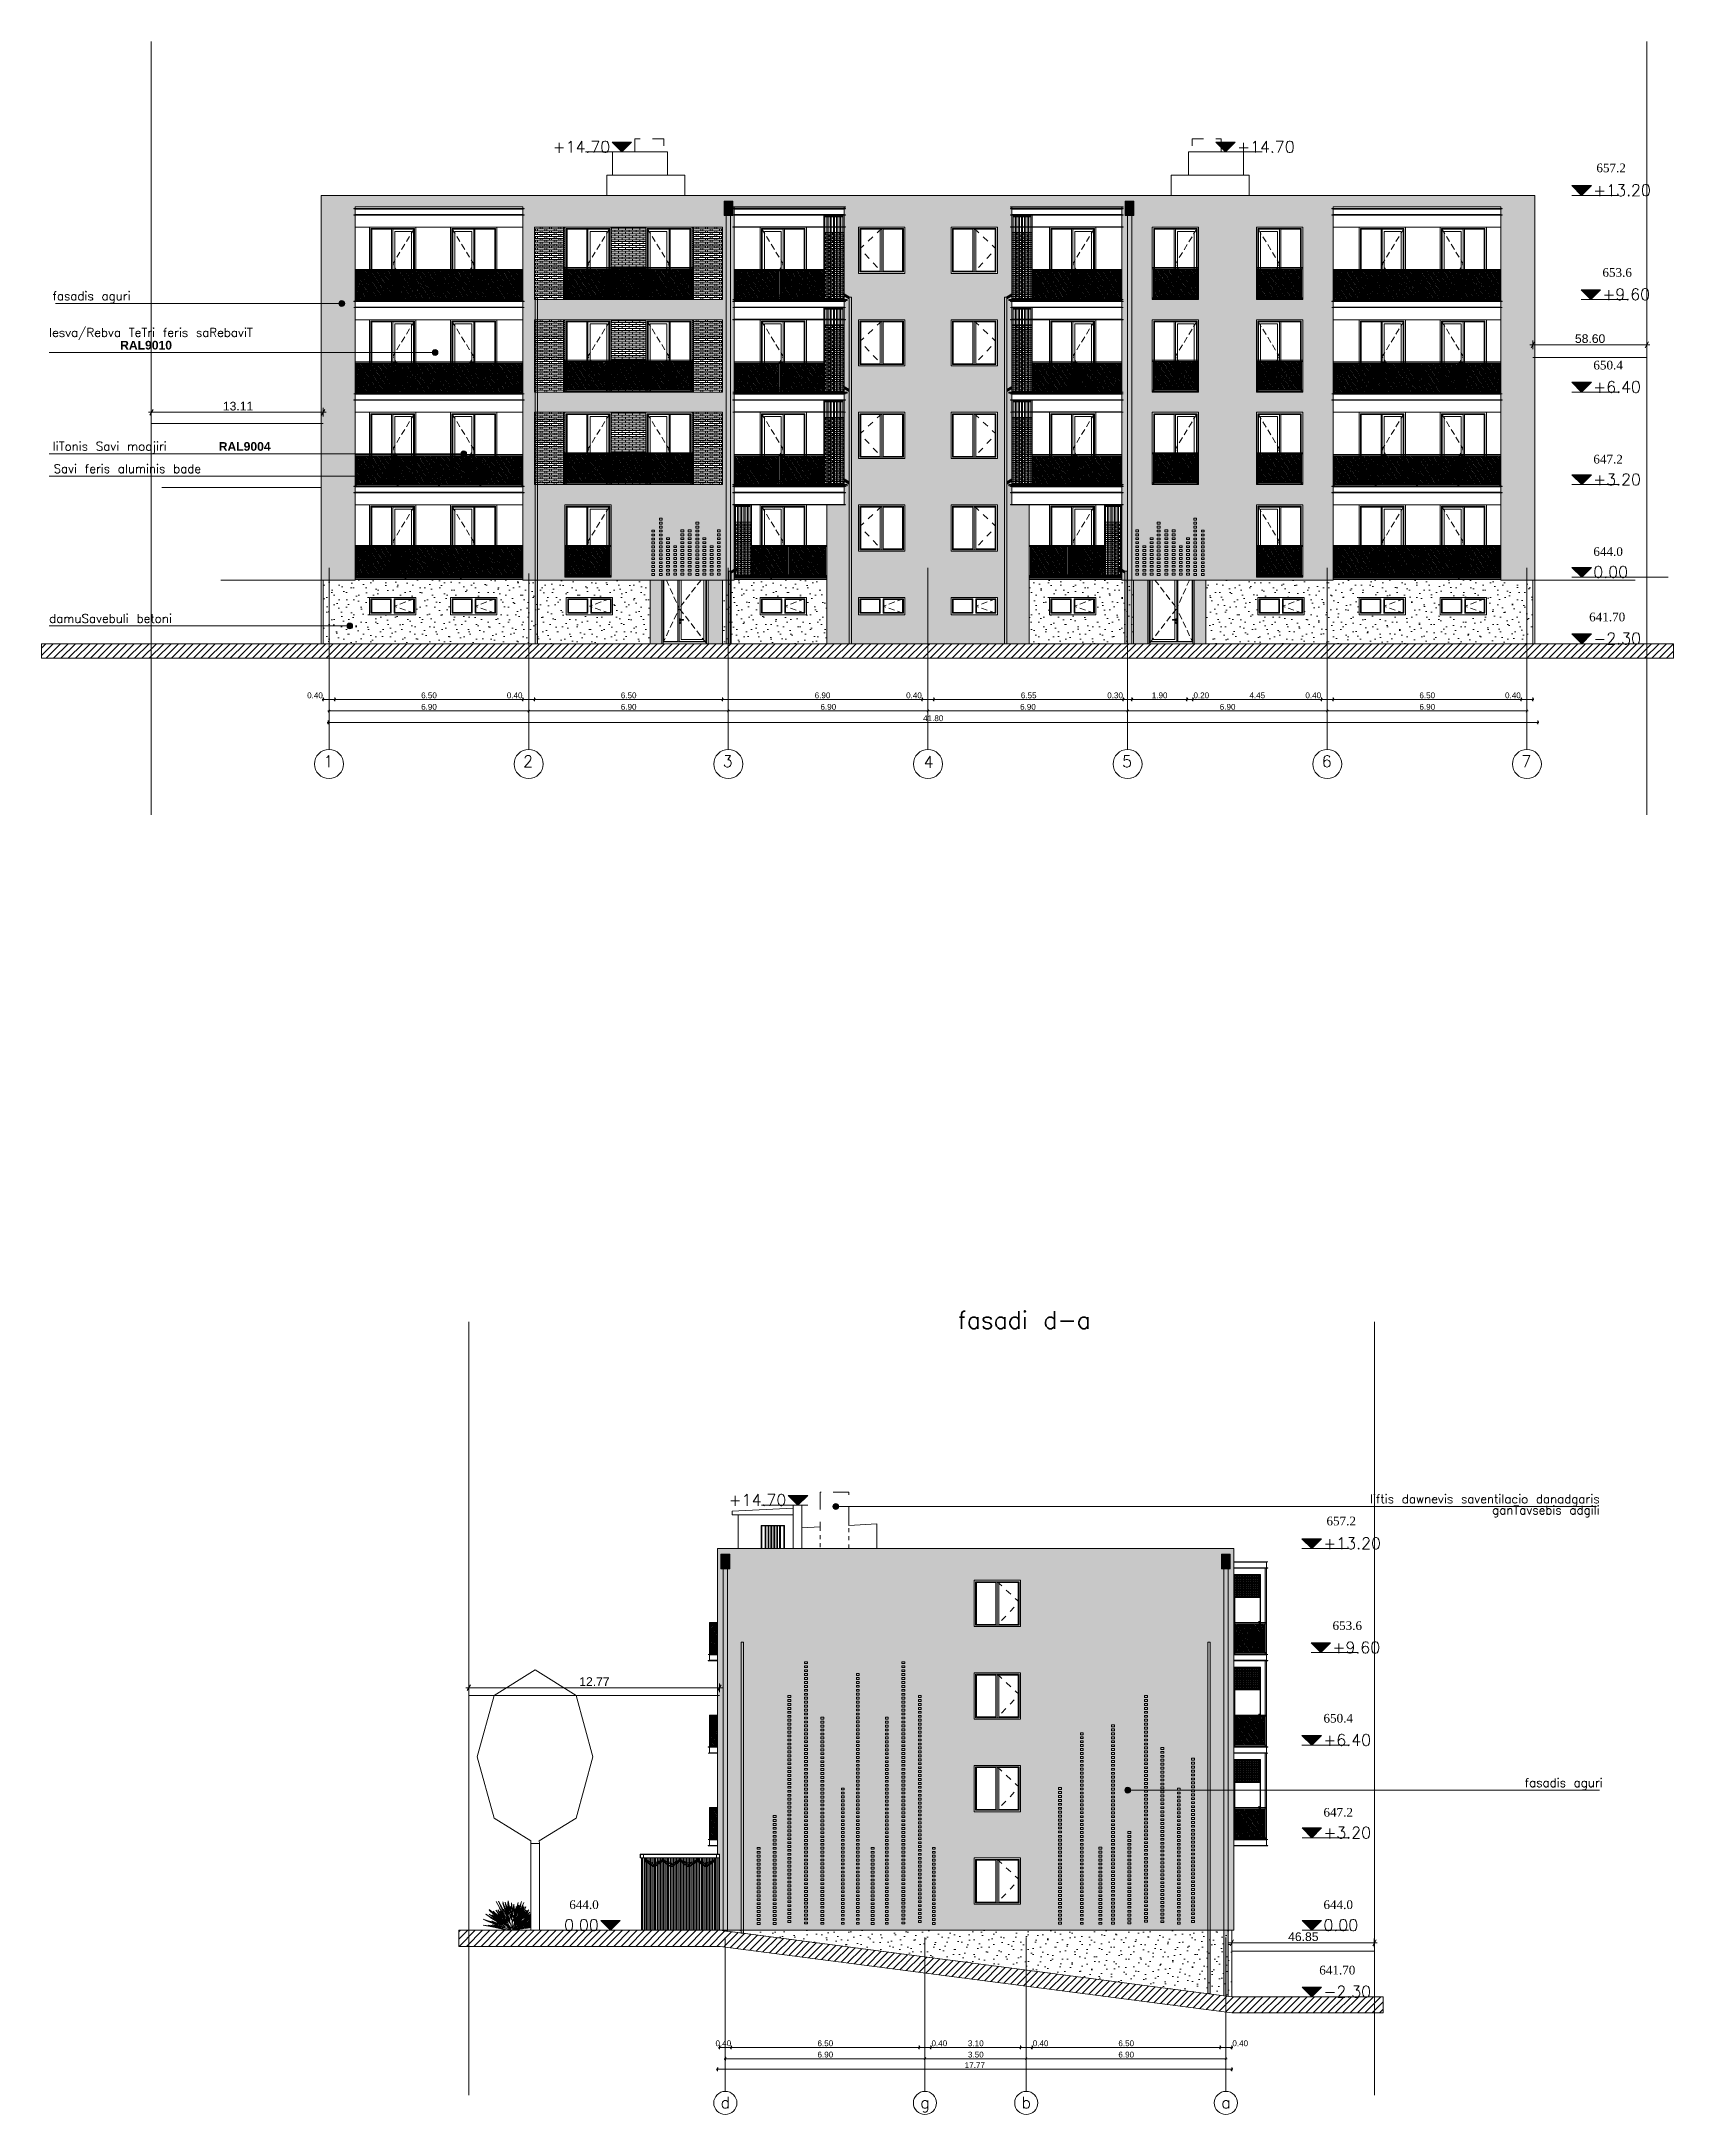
# Model space of a CAD drawing. Header units: millimetres. Extents: x 476244520 to 476657119, y 4620824743 to 4621446928.
# Drawn here: x 476529792 to 476586195, y 4621019597 to 4621091265 of the extents above; entities that cross this region are included whole.
import ezdxf

# ---------------------------------------------------------------- set-up
doc = ezdxf.new("R2010")
doc.units = ezdxf.units.MM
doc.header["$MEASUREMENT"] = 0
for name, pattern in [('Dashed', [423.333333, 211.666667, -211.666667]), ('Hidden Line', [317.5, 211.666667, -105.833333]), ('Long Dashed', [1058.333302, 634.99999, -423.333311]), ('Small Dashed', [282.222222, 141.111111, -141.111111])]:
    doc.linetypes.add(name, pattern=pattern)
for name, color, linetype, lineweight in [('0_Pen_No__1_Pen_No__250', 7, 'Continuous', 0), ('0_Pen_No__250_Pen_No__142', 142, 'Continuous', 0), ('0_Pen_No__250_Pen_No__255', 255, 'Continuous', 0), ('0_Pen_No__250_Pen_No__7', 7, 'Continuous', 0), ('0_Pen_No__42_Pen_No__250_Pen_No__144', 144, 'Continuous', 0), ('0_Pen_No__7_Pen_No__250', 7, 'Continuous', 0), ('0_Pen_No__7_Pen_No__7', 7, 'Continuous', 0), ('2D Drafting - General_Pen_No__30_Pen_No__9_Pen_No__9_Pen_No__253', 252, 'Continuous', 0), ('2D Drafting - General_Pen_No__30_Pen_No__9_Pen_No__9_Pen_No__7', 7, 'Continuous', 0), ('2D Drafting - General_Pen_No__7_Pen_No__250', 7, 'Continuous', 0), ('2D Drafting - General_Pen_No__7_Pen_No__7', 7, 'Continuous', 0), ('a-iataki_Pen_No__5_Pen_No__5_Pen_No__142', 142, 'Continuous', 0), ('Annotation - Text_Pen_No__7_Pen_No__7_Pen_No__142', 142, 'Continuous', 0), ('Annotation - Text_Pen_No__7_Pen_No__7_Pen_No__4', 7, 'Continuous', 0), ('New_2D Drafting - General_Pen_No__1_Pen_No__253', 252, 'Continuous', 0), ('New_2D Drafting - General_Pen_No__1_Pen_No__4', 7, 'Continuous', 0), ('New_2D Drafting - General_Pen_No__250', 7, 'Continuous', 0), ('New_2D Drafting - General_Pen_No__30_Pen_No__9_Pen_No__9_Pen_No__255', 255, 'Continuous', 0), ('New_2D Drafting - General_Pen_No__30_Pen_No__9_Pen_No__9_Pen_No__42', 250, 'Continuous', 0), ('New_2D Drafting - General_Pen_No__30_Pen_No__9_Pen_No__9_Pen_No__7', 7, 'Continuous', 0), ('New_2D Drafting - General_Pen_No__4', 7, 'Continuous', 0), ('New_2D Drafting - General_Pen_No__42', 250, 'Continuous', 0), ('New_2D Drafting - General_Pen_No__7', 7, 'Continuous', 0), ('New_Interior - Furniture _Pen_No__250', 7, 'Continuous', 0), ('New_Interior - Furniture _Pen_No__7', 7, 'Continuous', 0), ('New_New_piketebi_Pen_No__7_Pen_No__1', 1, 'Continuous', 0), ('New_reg_nak_Pen_No__32', 1, 'Continuous', 0), ('New_reg_nak_Pen_No__7', 7, 'Continuous', 0), ('New_shenobebi_Pen_No__7', 7, 'Continuous', 0), ('New_Site & Landscape - Terrain_Pen_No__250', 7, 'Continuous', 0), ('New_Structural - Bearing_Pen_No__1', 1, 'Continuous', 0), ('New_Structural - Bearing_Pen_No__250', 7, 'Continuous', 0), ('New_Structural - Bearing_Pen_No__7', 7, 'Continuous', 0), ('Structural - Bearing_Pen_No__250', 7, 'Continuous', 0), ('Structural - Bearing_Pen_No__7', 7, 'Continuous', 0), ('Structural - Bearing_Pen_No__7_Pen_No__7_Pen_No__250', 7, 'Continuous', 0), ('Structural - Bearing_Pen_No__7_Pen_No__7_Pen_No__7', 7, 'Continuous', 0), ('zoma_Pen_No__1', 1, 'Continuous', 0), ('zoma_Pen_No__142', 142, 'Continuous', 0), ('zoma_Pen_No__1_Pen_No__142', 142, 'Continuous', 0), ('zoma_Pen_No__5_Pen_No__142', 142, 'Continuous', 0), ('zoma_Pen_No__5_Pen_No__144', 144, 'Continuous', 0), ('zoma_Pen_No__5_Pen_No__5_Pen_No__142', 142, 'Continuous', 0)]:
    doc.layers.add(name, color=color, linetype=linetype, lineweight=lineweight)
doc.layers.add('New_2D Drafting - General_Pen_No__254', color=7, linetype='Continuous', lineweight=0, true_color=0xcccccc)
doc.layers.add('New_2D Drafting - General_Pen_No__30_Pen_No__9_Pen_No__9_Pen_No__254', color=7, linetype='Continuous', lineweight=0, true_color=0xcccccc)
doc.layers.add('zoma', color=7, linetype='Continuous')
doc.layers.add('zoma_Pen_No__5', color=7, linetype='Continuous')
doc.styles.add('GENERATED_STYLE_2', font='arial.ttf')
doc.styles.add('GENERATED_STYLE_5', font='arialbd.ttf')
doc.styles.add('GENERATED_STYLE_6', font='arialbd.ttf')
doc.styles.add('GENERATED_STYLE_7', font='times.ttf')
doc.linetypes.add('Break', pattern='A,0,[1,A-4 бѓЎбѓђбѓ®бѓљбѓ\x98 - nikas1.Shx,S=15.679026,R=0,X=0,Y=0],-1975.557214,0', length=1975.557214)
doc.dimstyles.new('GENERATED_STYLE__1', dxfattribs={"dimtxt": 200, "dimasz": 64.421331, "dimexe": 0.18, "dimexo": 3, "dimgap": 0.09, "dimtad": 1, "dimtih": 1, "dimtoh": 1, "dimlfac": 0.001, "dimzin": 0, "dimdsep": 46, "dimtxsty": 'GENERATED_STYLE_2', "dimblk": 'ARROWHEAD_2', "dimblk1": 'ARROWHEAD_2', "dimblk2": 'ARROWHEAD_2', "dimcen": 0.09, "dimclrd": 142, "dimclre": 142, "dimclrt": 142, "dimadec": 0, "dimazin": 0, "dimtfac": 1, "dimtdec": 4, "dimtmove": 0, "dimatfit": 3, "dimfxl": 1, "dimtolj": 1, "dimtzin": 0, "dimarcsym": 0})
doc.dimstyles.new('GENERATED_STYLE__2', dxfattribs={"dimtxt": 200, "dimasz": 64.421331, "dimexe": 0.18, "dimexo": 3, "dimgap": 0.09, "dimtad": 1, "dimtih": 1, "dimtoh": 1, "dimlfac": 0.001, "dimzin": 0, "dimdsep": 46, "dimtxsty": 'GENERATED_STYLE_2', "dimblk": 'ARROWHEAD_2', "dimblk1": 'ARROWHEAD_2', "dimblk2": 'ARROWHEAD_2', "dimcen": 0.09, "dimclrd": 142, "dimclre": 142, "dimclrt": 142, "dimadec": 0, "dimazin": 0, "dimtfac": 1, "dimtdec": 4, "dimtmove": 2, "dimatfit": 3, "dimfxl": 1, "dimtolj": 1, "dimtzin": 0, "dimarcsym": 0})
doc.dimstyles.new('GENERATED_STYLE__3', dxfattribs={"dimtxt": 300, "dimasz": 152, "dimexe": 0.18, "dimexo": 3, "dimgap": 0.09, "dimtad": 1, "dimtih": 1, "dimtoh": 1, "dimlfac": 0.001, "dimzin": 0, "dimdsep": 46, "dimtxsty": 'GENERATED_STYLE_2', "dimblk": 'ARROWHEAD_2', "dimblk1": 'ARROWHEAD_2', "dimblk2": 'ARROWHEAD_2', "dimcen": 0.09, "dimclrd": 1, "dimclre": 1, "dimclrt": 1, "dimadec": 0, "dimazin": 0, "dimtfac": 1, "dimtdec": 4, "dimtmove": 0, "dimatfit": 3, "dimfxl": 1, "dimtolj": 1, "dimtzin": 0, "dimarcsym": 0})
pattern_1 = [(0, (476844527.15, 4621385791.044), (0, 40), []), (90, (476844527.15, 4621385791.044), (-40, 0), [])]
pattern_2 = [(45, (476844527.15, 4621385791.04), (-127.27922, 127.27922), [])]
pattern_3 = [(0, (476844527.15, 4621385791.044), (0, 66.64), []), (90, (476844527.15, 4621385791.04), (-244.8, 0), [66.64, -66.64]), (90, (476844649.55, 4621385857.68), (-244.8, 0), [66.64, -66.64])]
pattern_4 = [(45, (476844527.15, 4621386591.04), (-254.55844, 254.55844), [0, -240, 0, -360]), (110, (476845327.15, 4621386591.04), (338.28934, 123.12725), [0, -176, 0, -304])]
pattern_5 = [(60, (476844527.15, 4621385791.044), (-38.971143, 22.5), []), (122.833095, (476844527.15, 4621385791.044), (36.8060797, 18.75), [])]

msp = doc.modelspace()

# ---------------------------------------------------------------- texts
at = {"layer": 'a-iataki_Pen_No__5_Pen_No__5_Pen_No__142', "color": 142, "linetype": 'Continuous', "lineweight": 0, "char_height": 400}
for s, insert, attachment_point in [('\\A1;{\\pqr;\\Ftxt.shx;1}', (476539878.276, 4621066581.856), 3), ('\\A1;{\\pqr;\\Ftxt.shx;2}', (476546777.906, 4621066581.856), 3), ('\\A1;{\\pqr;\\Ftxt.shx;3}', (476553677.906, 4621066581.856), 3), ('\\A1;{\\pql;\\Ftxt.shx;4}', (476560280.427, 4621066554.33), 1), ('\\A1;{\\pqr;\\Ftxt.shx;5}', (476567480.753, 4621066575.056), 3), ('\\A1;{\\pqr;\\Ftxt.shx;6}', (476574380.939, 4621066581.856), 3), ('\\A1;{\\pqr;\\Ftxt.shx;7}', (476581281.309, 4621066575.056), 3), ('\\A1;{\\pqr;\\Ftxt.shx;d}', (476553589.811, 4621020212.07), 3), ('\\A1;{\\pqr;\\Ftxt.shx;g}', (476560489.686, 4621020213.27), 3), ('\\A1;{\\pqr;\\Ftxt.shx;b}', (476563989.528, 4621020213.27), 3), ('\\A1;{\\pqr;\\Ftxt.shx;a}', (476570889.528, 4621020213.27), 3)]:
    msp.add_mtext(s, dxfattribs=dict(at, insert=insert, attachment_point=attachment_point))
at = {"layer": 'Annotation - Text_Pen_No__7_Pen_No__7_Pen_No__142', "color": 142, "linetype": 'Continuous', "lineweight": 0, "char_height": 300}
for s, insert, attachment_point in [('\\A1;{\\pql;\\Ftxt.shx;fasadis aguri}', (476530172.721, 4621082616.073), 1), ('\\A1;{\\pql;\\Ftxt.shx;liTonis Savi moajiri}', (476530181.312, 4621077421.589), 1), ('\\A1;{\\pql;\\Ftxt.shx;Savi feris aluminis \\Ftxt.shx;bade}', (476530210.986, 4621076645.958), 1), ('\\A1;{\\pql;\\Ftxt.shx;damuSavebuli betoni}', (476530057.602, 4621071467.31), 1), ('\\A1;{\\pqr;\\Ftxt.shx;fasadis aguri}', (476583747.599, 4621031219.605), 3)]:
    msp.add_mtext(s, dxfattribs=dict(at, insert=insert, attachment_point=attachment_point))
for s, insert, width, attachment_point, line_spacing_factor in [('\\A1;{\\pql;\\Ftxt.shx;lesva/Rebva \\Ftxt.shx;TeTri\\Ftxt.shx; feris saRebaviT}', (476530057.602, 4621081353.993), 7515.7415, 1, 0.85997), ('\\A1;{\\pqr;\\Ftxt.shx;liftis dawnevis saventilacio danadgaris ganTavsebis adgili}', (476583639.764, 4621041029.595), 9512.13207, 3, 0.771329)]:
    msp.add_mtext(s, dxfattribs=dict(at, insert=insert, width=width, attachment_point=attachment_point, line_spacing_factor=line_spacing_factor))
at = {"layer": 'Annotation - Text_Pen_No__7_Pen_No__7_Pen_No__142', "color": 142, "linetype": 'Continuous', "lineweight": 0, "char_height": 300, "attachment_point": 3}
for s, insert, style in [('\\A1;{\\pqr;\\fArial CYR|b1|i0|c204|p34;RAL90\\fArial CYR|b1|i0|c204|p34;10}', (476534303.104, 4621080915.367), 'GENERATED_STYLE_6'), ('\\A1;{\\pqr;\\fArial|b1|i0|c0|p34;RAL9004}', (476537710.791, 4621077414.567), 'GENERATED_STYLE_5')]:
    msp.add_mtext(s, dxfattribs=dict(at, insert=insert, style=style))
at = {"layer": 'Annotation - Text_Pen_No__7_Pen_No__7_Pen_No__4', "color": 7, "linetype": 'Continuous', "lineweight": 0, "insert": (476566059.718, 4621047364.572), "char_height": 600, "attachment_point": 3}
msp.add_mtext('\\A1;{\\pqr;\\Ftxt.shx;fasadi \\Ftxt.shx;d\\Ftxt.shx;-\\Ftxt.shx;a}', dxfattribs=at)
at = {"layer": 'New_New_piketebi_Pen_No__7_Pen_No__1', "color": 1, "linetype": 'Continuous', "lineweight": 0, "char_height": 300, "style": 'GENERATED_STYLE_7'}
for s, insert, attachment_point in [('\\A1;{\\pql;\\fTimes New Roman|b0|i0|c0|p18;65\\fTimes New Roman|b0|i0|c0|p18;7\\fTimes New Roman|b0|i0|c0|p18;.\\fTimes New Roman|b0|i0|c0|p18;2}', (476583529.239, 4621086891.21), 4), ('\\A1;{\\pql;\\fTimes New Roman|b0|i0|c0|p18;65\\fTimes New Roman|b0|i0|c0|p18;3\\fTimes New Roman|b0|i0|c0|p18;.\\fTimes New Roman|b0|i0|c0|p18;6}', (476583738.105, 4621083275.968), 4), ('\\A1;{\\pql;\\fTimes New Roman|b0|i0|c0|p18;6\\fTimes New Roman|b0|i0|c0|p18;50\\fTimes New Roman|b0|i0|c0|p18;.\\fTimes New Roman|b0|i0|c0|p18;4}', (476583425.141, 4621080072.786), 4), ('\\A1;{\\pql;\\fTimes New Roman|b0|i0|c0|p18;64\\fTimes New Roman|b0|i0|c0|p18;7\\fTimes New Roman|b0|i0|c0|p18;.\\fTimes New Roman|b0|i0|c0|p18;2}', (476583425.141, 4621076821.478), 4), ('\\A1;{\\pql;\\fTimes New Roman|b0|i0|c0|p18;6\\fTimes New Roman|b0|i0|c0|p18;4\\fTimes New Roman|b0|i0|c0|p18;4.\\fTimes New Roman|b0|i0|c0|p18;0}', (476583425.141, 4621073627.851), 4), ('\\A1;{\\pql;\\fTimes New Roman|b0|i0|c0|p18;641.\\fTimes New Roman|b0|i0|c0|p18;70}', (476583279.724, 4621071365.318), 4), ('\\A1;{\\pql;\\fTimes New Roman|b0|i0|c0|p18;65\\fTimes New Roman|b0|i0|c0|p18;7\\fTimes New Roman|b0|i0|c0|p18;.\\fTimes New Roman|b0|i0|c0|p18;2}', (476574201.611, 4621040112.44), 4), ('\\A1;{\\pql;\\fTimes New Roman|b0|i0|c0|p18;65\\fTimes New Roman|b0|i0|c0|p18;3\\fTimes New Roman|b0|i0|c0|p18;.\\fTimes New Roman|b0|i0|c0|p18;6}', (476574410.476, 4621036497.199), 4), ('\\A1;{\\pql;\\fTimes New Roman|b0|i0|c0|p18;6\\fTimes New Roman|b0|i0|c0|p18;50\\fTimes New Roman|b0|i0|c0|p18;.\\fTimes New Roman|b0|i0|c0|p18;4}', (476574097.513, 4621033294.016), 4), ('\\A1;{\\pql;\\fTimes New Roman|b0|i0|c0|p18;64\\fTimes New Roman|b0|i0|c0|p18;7\\fTimes New Roman|b0|i0|c0|p18;.\\fTimes New Roman|b0|i0|c0|p18;2}', (476574097.513, 4621030042.708), 4), ('\\A1;{\\pqr;\\fTimes New Roman|b0|i0|c0|p18;6\\fTimes New Roman|b0|i0|c0|p18;4\\fTimes New Roman|b0|i0|c0|p18;4.\\fTimes New Roman|b0|i0|c0|p18;0}', (476549051.664, 4621026848.8), 6), ('\\A1;{\\pql;\\fTimes New Roman|b0|i0|c0|p18;6\\fTimes New Roman|b0|i0|c0|p18;4\\fTimes New Roman|b0|i0|c0|p18;4.\\fTimes New Roman|b0|i0|c0|p18;0}', (476574097.513, 4621026849.081), 4), ('\\A1;{\\pql;\\fTimes New Roman|b0|i0|c0|p18;641.\\fTimes New Roman|b0|i0|c0|p18;70}', (476573952.035, 4621024586.551), 4)]:
    msp.add_mtext(s, dxfattribs=dict(at, insert=insert, attachment_point=attachment_point))
at = {"layer": 'zoma_Pen_No__1_Pen_No__142', "color": 142, "linetype": 'Continuous', "lineweight": 0, "char_height": 400}
for s, insert, attachment_point, rotation in [('\\A1;{\\pqr;\\Ftxt.shx;+1\\Ftxt.shx;4\\Ftxt.shx;.\\Ftxt.shx;70}', (476549448.04, 4621087421.023), 9, 0.01398718), ('\\A1;{\\pql;\\Ftxt.shx;+1\\Ftxt.shx;4\\Ftxt.shx;.\\Ftxt.shx;70}', (476571113.365, 4621087421.187), 7, 359.98601282), ('\\A1;{\\pql;\\Ftxt.shx;+13.\\Ftxt.shx;2\\Ftxt.shx;0}', (476583422.52, 4621085922.201), 7, 0.01398718), ('\\A1;{\\pql;\\Ftxt.shx;+9.\\Ftxt.shx;6\\Ftxt.shx;0}', (476583738.262, 4621082322.007), 7, 0.01398718), ('\\A1;{\\pql;\\Ftxt.shx;+\\Ftxt.shx;6\\Ftxt.shx;.40}', (476583422.537, 4621079122.607), 7, 0.01398718), ('\\A1;{\\pql;\\Ftxt.shx;+\\Ftxt.shx;3\\Ftxt.shx;.20}', (476583423.318, 4621075922.607), 7, 0.01398718), ('\\A1;{\\pql;\\Ftxt.shx;0\\Ftxt.shx;.00}', (476583424.1, 4621072722.784), 7, 0.01398718), ('\\A1;{\\pql;\\Ftxt.shx;-2.\\Ftxt.shx;30}', (476583425.299, 4621070422.525), 7, 0.01398718), ('\\A1;{\\pqr;\\Ftxt.shx;+1\\Ftxt.shx;4\\Ftxt.shx;.\\Ftxt.shx;70}', (476555532.054, 4621040641.832), 9, 0.01398718), ('\\A1;{\\pql;\\Ftxt.shx;+13.\\Ftxt.shx;2\\Ftxt.shx;0}', (476574094.891, 4621039143.432), 7, 0.01398718), ('\\A1;{\\pql;\\Ftxt.shx;+9.\\Ftxt.shx;6\\Ftxt.shx;0}', (476574410.633, 4621035543.238), 7, 0.01398718), ('\\A1;{\\pql;\\Ftxt.shx;+\\Ftxt.shx;6\\Ftxt.shx;.40}', (476574094.909, 4621032343.838), 7, 0.01398718), ('\\A1;{\\pql;\\Ftxt.shx;+\\Ftxt.shx;3\\Ftxt.shx;.20}', (476574095.69, 4621029143.838), 7, 0.01398718), ('\\A1;{\\pqr;\\Ftxt.shx;0\\Ftxt.shx;.00}', (476549052.705, 4621025943.733), 9, 359.98601282), ('\\A1;{\\pql;\\Ftxt.shx;0\\Ftxt.shx;.00}', (476574096.471, 4621025944.015), 7, 0.01398718), ('\\A1;{\\pql;\\Ftxt.shx;-2.\\Ftxt.shx;30}', (476574097.609, 4621023643.758), 7, 0.01398718)]:
    msp.add_mtext(s, dxfattribs=dict(at, insert=insert, attachment_point=attachment_point, rotation=rotation))

# ---------------------------------------------------------------- blocks, each defined once
blk = doc.blocks.new('*D4', base_point=(476844527, 4621385791))
at = {"layer": 'zoma_Pen_No__142', "color": 142, "linetype": 'Continuous', "lineweight": 0, "transparency": 16777216}
for p, q in [((476563801, 4621021485), (476563850, 4621021570)), ((476563826, 4621021591), (476563826, 4621021464)), ((476570725, 4621021527), (476563826, 4621021527)), ((476570701, 4621021485), (476570750, 4621021570)), ((476570725, 4621021591), (476570725, 4621021464)), ((476570767, 4621021527), (476570725, 4621021527))]:
    blk.add_line(p, q, dxfattribs=at)
at = {"layer": 'zoma_Pen_No__142', "color": 142, "lineweight": 0, "transparency": 16777216, "insert": (476567009, 4621021567), "char_height": 200, "attachment_point": 7, "style": 'GENERATED_STYLE_2'}
blk.add_mtext('\\A1;{\\pql;\\fArial CYR|b0|i0|c204|p34;6.90}', dxfattribs=at)
blk = doc.blocks.new('ARROWHEAD_2')
at = {"color": 0, "linetype": 'Continuous', "lineweight": 0}
for p, q in [((0, 0), (-1, 0)), ((-0.38, -0.66), (0.38, 0.66))]:
    blk.add_line(p, q, dxfattribs=at)
blk = doc.blocks.new('*D6', base_point=(476844527, 4621385791))
at = {"layer": 'zoma_Pen_No__142', "color": 142, "linetype": 'Continuous', "lineweight": 0, "transparency": 16777216}
for p, q in [((476560301, 4621021485), (476560350, 4621021570)), ((476560326, 4621021591), (476560326, 4621021464)), ((476563826, 4621021527), (476560326, 4621021527)), ((476563801, 4621021485), (476563850, 4621021570)), ((476563826, 4621021591), (476563826, 4621021464))]:
    blk.add_line(p, q, dxfattribs=at)
at = {"layer": 'zoma_Pen_No__142', "color": 142, "lineweight": 0, "transparency": 16777216, "insert": (476561810, 4621021567), "char_height": 200, "attachment_point": 7, "style": 'GENERATED_STYLE_2'}
blk.add_mtext('\\A1;{\\pql;\\fArial CYR|b0|i0|c204|p34;3.50}', dxfattribs=at)
blk = doc.blocks.new('*D7', base_point=(476844527, 4621385791))
at = {"layer": 'zoma_Pen_No__142', "color": 142, "linetype": 'Continuous', "lineweight": 0, "transparency": 16777216}
for p, q in [((476553426, 4621021527), (476553384, 4621021527)), ((476553450, 4621021570), (476553401, 4621021485)), ((476553426, 4621021591), (476553426, 4621021464)), ((476560326, 4621021527), (476553426, 4621021527)), ((476560301, 4621021485), (476560350, 4621021570)), ((476560326, 4621021591), (476560326, 4621021464))]:
    blk.add_line(p, q, dxfattribs=at)
at = {"layer": 'zoma_Pen_No__142', "color": 142, "lineweight": 0, "transparency": 16777216, "insert": (476556610, 4621021567), "char_height": 200, "attachment_point": 7, "style": 'GENERATED_STYLE_2'}
blk.add_mtext('\\A1;{\\pql;\\fArial CYR|b0|i0|c204|p34;6.90}', dxfattribs=at)
blk = doc.blocks.new('*D8', base_point=(476844527, 4621385791))
at = {"layer": 'zoma_Pen_No__142', "color": 142, "linetype": 'Continuous', "lineweight": 0, "transparency": 16777216}
for p, q in [((476570501, 4621021874), (476570550, 4621021959)), ((476570525, 4621021980), (476570525, 4621021853)), ((476570901, 4621021874), (476570950, 4621021959)), ((476570925, 4621021980), (476570925, 4621021853)), ((476570925, 4621021917), (476570525, 4621021917)), ((476570967, 4621021917), (476570925, 4621021917))]:
    blk.add_line(p, q, dxfattribs=at)
at = {"layer": 'zoma_Pen_No__142', "color": 142, "lineweight": 0, "transparency": 16777216, "insert": (476570950, 4621021957), "char_height": 200, "attachment_point": 7, "style": 'GENERATED_STYLE_2'}
blk.add_mtext('\\A1;{\\pql;\\fArial CYR|b0|i0|c204|p34;0.40}', dxfattribs=at)
blk = doc.blocks.new('*D9', base_point=(476844527, 4621385791))
at = {"layer": 'zoma_Pen_No__142', "color": 142, "linetype": 'Continuous', "lineweight": 0, "transparency": 16777216}
for p, q in [((476564001, 4621021874), (476564050, 4621021959)), ((476564026, 4621021980), (476564026, 4621021853)), ((476570501, 4621021874), (476570550, 4621021959)), ((476570525, 4621021980), (476570525, 4621021853)), ((476570525, 4621021917), (476564026, 4621021917))]:
    blk.add_line(p, q, dxfattribs=at)
at = {"layer": 'zoma_Pen_No__142', "color": 142, "lineweight": 0, "transparency": 16777216, "char_height": 200, "attachment_point": 7, "style": 'GENERATED_STYLE_2'}
for s, insert in [('\\A1;{\\pql;\\fArial CYR|b0|i0|c204|p34;0.40}', (476564050, 4621021957)), ('\\A1;{\\pql;\\fArial CYR|b0|i0|c204|p34;6.50}', (476567009, 4621021957))]:
    blk.add_mtext(s, dxfattribs=dict(at, insert=insert))
blk = doc.blocks.new('*D10', base_point=(476844527, 4621385791))
at = {"layer": 'zoma_Pen_No__142', "color": 142, "linetype": 'Continuous', "lineweight": 0, "transparency": 16777216}
for p, q in [((476563602, 4621021874), (476563651, 4621021959)), ((476563626, 4621021980), (476563626, 4621021853)), ((476564001, 4621021874), (476564050, 4621021959)), ((476564026, 4621021980), (476564026, 4621021853)), ((476564026, 4621021917), (476563626, 4621021917))]:
    blk.add_line(p, q, dxfattribs=at)
blk = doc.blocks.new('*D11', base_point=(476844527, 4621385791))
at = {"layer": 'zoma_Pen_No__142', "color": 142, "linetype": 'Continuous', "lineweight": 0, "transparency": 16777216}
for p, q in [((476560501, 4621021874), (476560550, 4621021959)), ((476560526, 4621021980), (476560526, 4621021853)), ((476563602, 4621021874), (476563651, 4621021959)), ((476563626, 4621021980), (476563626, 4621021853)), ((476563626, 4621021917), (476560526, 4621021917))]:
    blk.add_line(p, q, dxfattribs=at)
at = {"layer": 'zoma_Pen_No__142', "color": 142, "lineweight": 0, "transparency": 16777216, "char_height": 200, "attachment_point": 7, "style": 'GENERATED_STYLE_2'}
for s, insert in [('\\A1;{\\pql;\\fArial CYR|b0|i0|c204|p34;0.40}', (476560550, 4621021957)), ('\\A1;{\\pql;\\fArial CYR|b0|i0|c204|p34;3.10}', (476561810, 4621021957))]:
    blk.add_mtext(s, dxfattribs=dict(at, insert=insert))
blk = doc.blocks.new('*D12', base_point=(476844527, 4621385791))
at = {"layer": 'zoma_Pen_No__142', "color": 142, "linetype": 'Continuous', "lineweight": 0, "transparency": 16777216}
for p, q in [((476560101, 4621021874), (476560150, 4621021959)), ((476560126, 4621021980), (476560126, 4621021853)), ((476560501, 4621021874), (476560550, 4621021959)), ((476560526, 4621021980), (476560526, 4621021853)), ((476560526, 4621021917), (476560126, 4621021917))]:
    blk.add_line(p, q, dxfattribs=at)
blk = doc.blocks.new('*D13', base_point=(476844527, 4621385791))
at = {"layer": 'zoma_Pen_No__142', "color": 142, "linetype": 'Continuous', "lineweight": 0, "transparency": 16777216}
for p, q in [((476553601, 4621021874), (476553650, 4621021959)), ((476553626, 4621021980), (476553626, 4621021853)), ((476560101, 4621021874), (476560150, 4621021959)), ((476560126, 4621021980), (476560126, 4621021853)), ((476560126, 4621021917), (476553626, 4621021917))]:
    blk.add_line(p, q, dxfattribs=at)
at = {"layer": 'zoma_Pen_No__142', "color": 142, "lineweight": 0, "transparency": 16777216, "insert": (476556610, 4621021957), "char_height": 200, "attachment_point": 7, "style": 'GENERATED_STYLE_2'}
blk.add_mtext('\\A1;{\\pql;\\fArial CYR|b0|i0|c204|p34;6.50}', dxfattribs=at)
blk = doc.blocks.new('*D14', base_point=(476844527, 4621385791))
at = {"layer": 'zoma_Pen_No__142', "color": 142, "linetype": 'Continuous', "lineweight": 0, "transparency": 16777216}
for p, q in [((476553250, 4621021959), (476553201, 4621021874)), ((476553226, 4621021980), (476553226, 4621021853)), ((476553601, 4621021874), (476553650, 4621021959)), ((476553626, 4621021980), (476553626, 4621021853)), ((476553226, 4621021917), (476553184, 4621021917)), ((476553626, 4621021917), (476553226, 4621021917))]:
    blk.add_line(p, q, dxfattribs=at)
at = {"layer": 'zoma_Pen_No__142', "color": 142, "lineweight": 0, "transparency": 16777216, "insert": (476553085, 4621021957), "char_height": 200, "attachment_point": 7, "style": 'GENERATED_STYLE_2'}
blk.add_mtext('\\A1;{\\pql;\\fArial CYR|b0|i0|c204|p34;0.40}', dxfattribs=at)
blk = doc.blocks.new('*D15', base_point=(476844527, 4621385791))
at = {"layer": 'zoma_Pen_No__1', "color": 1, "linetype": 'Continuous', "lineweight": 0, "transparency": 16777216}
for p, q in [((476544556, 4621034354), (476544459, 4621034354)), ((476544614, 4621034454), (476544499, 4621034254)), ((476544556, 4621034504), (476544556, 4621034204)), ((476553226, 4621034354), (476544556, 4621034354)), ((476553168, 4621034254), (476553283, 4621034454)), ((476553226, 4621034504), (476553226, 4621034204)), ((476553323, 4621034354), (476553226, 4621034354))]:
    blk.add_line(p, q, dxfattribs=at)
at = {"layer": 'zoma_Pen_No__1', "color": 1, "lineweight": 0, "transparency": 16777216, "insert": (476548378, 4621034414), "char_height": 300, "attachment_point": 7, "style": 'GENERATED_STYLE_2'}
blk.add_mtext('\\A1;{\\pql;\\fArial CYR|b0|i0|c204|p34;12.77}', dxfattribs=at)
blk = doc.blocks.new('*D16', base_point=(476844527, 4621385791))
at = {"layer": 'zoma_Pen_No__142', "color": 142, "linetype": 'Continuous', "lineweight": 0, "transparency": 16777216}
for p, q in [((476553155, 4621021101), (476553155, 4621021228)), ((476570925, 4621021101), (476570925, 4621021228)), ((476553114, 4621021164), (476553155, 4621021164)), ((476553180, 4621021207), (476553131, 4621021122)), ((476553155, 4621021164), (476570925, 4621021164)), ((476570901, 4621021122), (476570950, 4621021207)), ((476570925, 4621021164), (476570967, 4621021164))]:
    blk.add_line(p, q, dxfattribs=at)
at = {"layer": 'zoma_Pen_No__142', "color": 142, "lineweight": 0, "transparency": 16777216, "insert": (476561698, 4621021204), "char_height": 200, "attachment_point": 7, "style": 'GENERATED_STYLE_2'}
blk.add_mtext('\\A1;{\\pql;\\fArial CYR|b0|i0|c204|p34;17.77}', dxfattribs=at)
blk = doc.blocks.new('*D166', base_point=(476844527, 4621385791))
at = {"layer": 'zoma_Pen_No__142', "color": 142, "linetype": 'Continuous', "lineweight": 0, "transparency": 16777216}
for p, q in [((476539688, 4621068120), (476539730, 4621068120)), ((476539754, 4621068163), (476539705, 4621068078)), ((476539730, 4621068057), (476539730, 4621068184)), ((476539730, 4621068120), (476546629, 4621068120)), ((476546654, 4621068163), (476546605, 4621068078)), ((476546629, 4621068057), (476546629, 4621068184))]:
    blk.add_line(p, q, dxfattribs=at)
at = {"layer": 'zoma_Pen_No__142', "color": 142, "lineweight": 0, "transparency": 16777216, "insert": (476542913, 4621068160), "char_height": 200, "attachment_point": 7, "style": 'GENERATED_STYLE_2'}
blk.add_mtext('\\A1;{\\pql;\\fArial CYR|b0|i0|c204|p34;6.90}', dxfattribs=at)
blk = doc.blocks.new('*D167', base_point=(476844527, 4621385791))
at = {"layer": 'zoma_Pen_No__142', "color": 142, "linetype": 'Continuous', "lineweight": 0, "transparency": 16777216}
for p, q in [((476546654, 4621068163), (476546605, 4621068078)), ((476546629, 4621068057), (476546629, 4621068184)), ((476546629, 4621068120), (476553529, 4621068120)), ((476553554, 4621068163), (476553505, 4621068078)), ((476553529, 4621068057), (476553529, 4621068184))]:
    blk.add_line(p, q, dxfattribs=at)
at = {"layer": 'zoma_Pen_No__142', "color": 142, "lineweight": 0, "transparency": 16777216, "insert": (476549813, 4621068160), "char_height": 200, "attachment_point": 7, "style": 'GENERATED_STYLE_2'}
blk.add_mtext('\\A1;{\\pql;\\fArial CYR|b0|i0|c204|p34;6.90}', dxfattribs=at)
blk = doc.blocks.new('*D168', base_point=(476844527, 4621385791))
at = {"layer": 'zoma_Pen_No__142', "color": 142, "linetype": 'Continuous', "lineweight": 0, "transparency": 16777216}
for p, q in [((476553554, 4621068163), (476553505, 4621068078)), ((476553529, 4621068057), (476553529, 4621068184)), ((476553529, 4621068120), (476560429, 4621068120)), ((476560454, 4621068163), (476560405, 4621068078)), ((476560429, 4621068057), (476560429, 4621068184))]:
    blk.add_line(p, q, dxfattribs=at)
at = {"layer": 'zoma_Pen_No__142', "color": 142, "lineweight": 0, "transparency": 16777216, "insert": (476556713, 4621068160), "char_height": 200, "attachment_point": 7, "style": 'GENERATED_STYLE_2'}
blk.add_mtext('\\A1;{\\pql;\\fArial CYR|b0|i0|c204|p34;6.90}', dxfattribs=at)
blk = doc.blocks.new('*D169', base_point=(476844527, 4621385791))
at = {"layer": 'zoma_Pen_No__142', "color": 142, "linetype": 'Continuous', "lineweight": 0, "transparency": 16777216}
for p, q in [((476560454, 4621068163), (476560405, 4621068078)), ((476560429, 4621068057), (476560429, 4621068184)), ((476560429, 4621068120), (476567329, 4621068120)), ((476567354, 4621068163), (476567305, 4621068078)), ((476567329, 4621068057), (476567329, 4621068184))]:
    blk.add_line(p, q, dxfattribs=at)
at = {"layer": 'zoma_Pen_No__142', "color": 142, "lineweight": 0, "transparency": 16777216, "insert": (476563613, 4621068160), "char_height": 200, "attachment_point": 7, "style": 'GENERATED_STYLE_2'}
blk.add_mtext('\\A1;{\\pql;\\fArial CYR|b0|i0|c204|p34;6.90}', dxfattribs=at)
blk = doc.blocks.new('*D170', base_point=(476844527, 4621385791))
at = {"layer": 'zoma_Pen_No__142', "color": 142, "linetype": 'Continuous', "lineweight": 0, "transparency": 16777216}
for p, q in [((476567354, 4621068163), (476567305, 4621068078)), ((476567329, 4621068057), (476567329, 4621068184)), ((476567329, 4621068120), (476574229, 4621068120)), ((476574254, 4621068163), (476574205, 4621068078)), ((476574229, 4621068057), (476574229, 4621068184))]:
    blk.add_line(p, q, dxfattribs=at)
at = {"layer": 'zoma_Pen_No__142', "color": 142, "lineweight": 0, "transparency": 16777216, "insert": (476570513, 4621068160), "char_height": 200, "attachment_point": 7, "style": 'GENERATED_STYLE_2'}
blk.add_mtext('\\A1;{\\pql;\\fArial CYR|b0|i0|c204|p34;6.90}', dxfattribs=at)
blk = doc.blocks.new('*D171', base_point=(476844527, 4621385791))
at = {"layer": 'zoma_Pen_No__142', "color": 142, "linetype": 'Continuous', "lineweight": 0, "transparency": 16777216}
for p, q in [((476574254, 4621068163), (476574205, 4621068078)), ((476574229, 4621068057), (476574229, 4621068184)), ((476574229, 4621068120), (476581129, 4621068120)), ((476581105, 4621068078), (476581154, 4621068163)), ((476581129, 4621068057), (476581129, 4621068184)), ((476581129, 4621068120), (476581171, 4621068120))]:
    blk.add_line(p, q, dxfattribs=at)
at = {"layer": 'zoma_Pen_No__142', "color": 142, "lineweight": 0, "transparency": 16777216, "insert": (476577413, 4621068160), "char_height": 200, "attachment_point": 7, "style": 'GENERATED_STYLE_2'}
blk.add_mtext('\\A1;{\\pql;\\fArial CYR|b0|i0|c204|p34;6.90}', dxfattribs=at)
blk = doc.blocks.new('*D172', base_point=(476844527, 4621385791))
at = {"layer": 'zoma_Pen_No__142', "color": 142, "linetype": 'Continuous', "lineweight": 0, "transparency": 16777216}
for p, q in [((476539661, 4621067725), (476539703, 4621067725)), ((476539727, 4621067767), (476539678, 4621067683)), ((476539703, 4621067661), (476539703, 4621067789)), ((476539703, 4621067725), (476581503, 4621067725)), ((476581478, 4621067683), (476581527, 4621067767)), ((476581503, 4621067661), (476581503, 4621067789)), ((476581503, 4621067725), (476581544, 4621067725))]:
    blk.add_line(p, q, dxfattribs=at)
at = {"layer": 'zoma_Pen_No__142', "color": 142, "lineweight": 0, "transparency": 16777216, "insert": (476560261, 4621067765), "char_height": 200, "attachment_point": 7, "style": 'GENERATED_STYLE_2'}
blk.add_mtext('\\A1;{\\pql;\\fArial CYR|b0|i0|c204|p34;41.80}', dxfattribs=at)
blk = doc.blocks.new('*D173', base_point=(476844527, 4621385791))
at = {"layer": 'zoma_Pen_No__142', "color": 142, "linetype": 'Continuous', "lineweight": 0, "transparency": 16777216}
for p, q in [((476539554, 4621068560), (476539505, 4621068475)), ((476539530, 4621068454), (476539530, 4621068581)), ((476539954, 4621068560), (476539905, 4621068475)), ((476539930, 4621068454), (476539930, 4621068581)), ((476539488, 4621068517), (476539530, 4621068517)), ((476539530, 4621068517), (476539930, 4621068517))]:
    blk.add_line(p, q, dxfattribs=at)
at = {"layer": 'zoma_Pen_No__142', "color": 142, "lineweight": 0, "transparency": 16777216, "insert": (476538973, 4621068557), "char_height": 200, "attachment_point": 7, "style": 'GENERATED_STYLE_2'}
blk.add_mtext('\\A1;{\\pql;\\fArial CYR|b0|i0|c204|p34;0.40}', dxfattribs=at)
blk = doc.blocks.new('*D174', base_point=(476844527, 4621385791))
at = {"layer": 'zoma_Pen_No__142', "color": 142, "linetype": 'Continuous', "lineweight": 0, "transparency": 16777216}
for p, q in [((476539954, 4621068560), (476539905, 4621068475)), ((476539930, 4621068454), (476539930, 4621068581)), ((476546454, 4621068560), (476546405, 4621068475)), ((476546430, 4621068454), (476546430, 4621068581)), ((476539930, 4621068517), (476546430, 4621068517))]:
    blk.add_line(p, q, dxfattribs=at)
at = {"layer": 'zoma_Pen_No__142', "color": 142, "lineweight": 0, "transparency": 16777216, "char_height": 200, "attachment_point": 7, "style": 'GENERATED_STYLE_2'}
for s, insert in [('\\A1;{\\pql;\\fArial CYR|b0|i0|c204|p34;6.50}', (476542913, 4621068557)), ('\\A1;{\\pql;\\fArial CYR|b0|i0|c204|p34;0.40}', (476545873, 4621068557))]:
    blk.add_mtext(s, dxfattribs=dict(at, insert=insert))
blk = doc.blocks.new('*D175', base_point=(476844527, 4621385791))
at = {"layer": 'zoma_Pen_No__142', "color": 142, "linetype": 'Continuous', "lineweight": 0, "transparency": 16777216}
for p, q in [((476546454, 4621068560), (476546405, 4621068475)), ((476546430, 4621068454), (476546430, 4621068581)), ((476546854, 4621068560), (476546805, 4621068475)), ((476546830, 4621068454), (476546830, 4621068581)), ((476546430, 4621068517), (476546830, 4621068517))]:
    blk.add_line(p, q, dxfattribs=at)
blk = doc.blocks.new('*D176', base_point=(476844527, 4621385791))
at = {"layer": 'zoma_Pen_No__142', "color": 142, "linetype": 'Continuous', "lineweight": 0, "transparency": 16777216}
for p, q in [((476546854, 4621068560), (476546805, 4621068475)), ((476546830, 4621068454), (476546830, 4621068581)), ((476553353, 4621068560), (476553305, 4621068475)), ((476553329, 4621068454), (476553329, 4621068581)), ((476546830, 4621068517), (476553329, 4621068517))]:
    blk.add_line(p, q, dxfattribs=at)
at = {"layer": 'zoma_Pen_No__142', "color": 142, "lineweight": 0, "transparency": 16777216, "insert": (476549813, 4621068557), "char_height": 200, "attachment_point": 7, "style": 'GENERATED_STYLE_2'}
blk.add_mtext('\\A1;{\\pql;\\fArial CYR|b0|i0|c204|p34;6.50}', dxfattribs=at)
blk = doc.blocks.new('*D177', base_point=(476844527, 4621385791))
at = {"layer": 'zoma_Pen_No__142', "color": 142, "linetype": 'Continuous', "lineweight": 0, "transparency": 16777216}
for p, q in [((476553353, 4621068560), (476553305, 4621068475)), ((476553329, 4621068454), (476553329, 4621068581)), ((476560254, 4621068560), (476560205, 4621068475)), ((476560230, 4621068454), (476560230, 4621068581)), ((476553329, 4621068517), (476560230, 4621068517))]:
    blk.add_line(p, q, dxfattribs=at)
at = {"layer": 'zoma_Pen_No__142', "color": 142, "lineweight": 0, "transparency": 16777216, "char_height": 200, "attachment_point": 7, "style": 'GENERATED_STYLE_2'}
for s, insert in [('\\A1;{\\pql;\\fArial CYR|b0|i0|c204|p34;6.90}', (476556513, 4621068557)), ('\\A1;{\\pql;\\fArial CYR|b0|i0|c204|p34;0.40}', (476559673, 4621068557))]:
    blk.add_mtext(s, dxfattribs=dict(at, insert=insert))
blk = doc.blocks.new('*D178', base_point=(476844527, 4621385791))
at = {"layer": 'zoma_Pen_No__142', "color": 142, "linetype": 'Continuous', "lineweight": 0, "transparency": 16777216}
for p, q in [((476560254, 4621068560), (476560205, 4621068475)), ((476560230, 4621068454), (476560230, 4621068581)), ((476560654, 4621068560), (476560605, 4621068475)), ((476560630, 4621068454), (476560630, 4621068581)), ((476560230, 4621068517), (476560630, 4621068517))]:
    blk.add_line(p, q, dxfattribs=at)
blk = doc.blocks.new('*D179', base_point=(476844527, 4621385791))
at = {"layer": 'zoma_Pen_No__142', "color": 142, "linetype": 'Continuous', "lineweight": 0, "transparency": 16777216}
for p, q in [((476560654, 4621068560), (476560605, 4621068475)), ((476560630, 4621068454), (476560630, 4621068581)), ((476567204, 4621068560), (476567155, 4621068475)), ((476567180, 4621068454), (476567180, 4621068581)), ((476560630, 4621068517), (476567180, 4621068517))]:
    blk.add_line(p, q, dxfattribs=at)
at = {"layer": 'zoma_Pen_No__142', "color": 142, "lineweight": 0, "transparency": 16777216, "char_height": 200, "attachment_point": 7, "style": 'GENERATED_STYLE_2'}
for s, insert in [('\\A1;{\\pql;\\fArial CYR|b0|i0|c204|p34;6.55}', (476563638, 4621068557)), ('\\A1;{\\pql;\\fArial CYR|b0|i0|c204|p34;0.30}', (476566623, 4621068557))]:
    blk.add_mtext(s, dxfattribs=dict(at, insert=insert))
blk = doc.blocks.new('*D180', base_point=(476844527, 4621385791))
at = {"layer": 'zoma_Pen_No__142', "color": 142, "linetype": 'Continuous', "lineweight": 0, "transparency": 16777216}
for p, q in [((476567204, 4621068560), (476567155, 4621068475)), ((476567180, 4621068454), (476567180, 4621068581)), ((476567504, 4621068560), (476567455, 4621068475)), ((476567480, 4621068454), (476567480, 4621068581)), ((476567180, 4621068517), (476567480, 4621068517))]:
    blk.add_line(p, q, dxfattribs=at)
blk = doc.blocks.new('*D181', base_point=(476844527, 4621385791))
at = {"layer": 'zoma_Pen_No__142', "color": 142, "linetype": 'Continuous', "lineweight": 0, "transparency": 16777216}
for p, q in [((476567504, 4621068560), (476567455, 4621068475)), ((476567480, 4621068454), (476567480, 4621068581)), ((476569404, 4621068560), (476569355, 4621068475)), ((476569380, 4621068454), (476569380, 4621068581)), ((476567480, 4621068517), (476569380, 4621068517))]:
    blk.add_line(p, q, dxfattribs=at)
at = {"layer": 'zoma_Pen_No__142', "color": 142, "lineweight": 0, "transparency": 16777216, "insert": (476568163, 4621068557), "char_height": 200, "attachment_point": 7, "style": 'GENERATED_STYLE_2'}
blk.add_mtext('\\A1;{\\pql;\\fArial CYR|b0|i0|c204|p34;1.90}', dxfattribs=at)
blk = doc.blocks.new('*D182', base_point=(476844527, 4621385791))
at = {"layer": 'zoma_Pen_No__142', "color": 142, "linetype": 'Continuous', "lineweight": 0, "transparency": 16777216}
for p, q in [((476569404, 4621068560), (476569355, 4621068475)), ((476569380, 4621068454), (476569380, 4621068581)), ((476569604, 4621068560), (476569555, 4621068475)), ((476569580, 4621068454), (476569580, 4621068581)), ((476569380, 4621068517), (476569580, 4621068517))]:
    blk.add_line(p, q, dxfattribs=at)
blk = doc.blocks.new('*D183', base_point=(476844527, 4621385791))
at = {"layer": 'zoma_Pen_No__142', "color": 142, "linetype": 'Continuous', "lineweight": 0, "transparency": 16777216}
for p, q in [((476569604, 4621068560), (476569555, 4621068475)), ((476569580, 4621068454), (476569580, 4621068581)), ((476574054, 4621068560), (476574005, 4621068475)), ((476574030, 4621068454), (476574030, 4621068581)), ((476569580, 4621068517), (476574030, 4621068517))]:
    blk.add_line(p, q, dxfattribs=at)
at = {"layer": 'zoma_Pen_No__142', "color": 142, "lineweight": 0, "transparency": 16777216, "char_height": 200, "attachment_point": 7, "style": 'GENERATED_STYLE_2'}
for s, insert in [('\\A1;{\\pql;\\fArial CYR|b0|i0|c204|p34;0.20}', (476569604, 4621068557)), ('\\A1;{\\pql;\\fArial CYR|b0|i0|c204|p34;4.45}', (476571538, 4621068557)), ('\\A1;{\\pql;\\fArial CYR|b0|i0|c204|p34;0.40}', (476573473, 4621068557))]:
    blk.add_mtext(s, dxfattribs=dict(at, insert=insert))
blk = doc.blocks.new('*D184', base_point=(476844527, 4621385791))
at = {"layer": 'zoma_Pen_No__142', "color": 142, "linetype": 'Continuous', "lineweight": 0, "transparency": 16777216}
for p, q in [((476574054, 4621068560), (476574005, 4621068475)), ((476574030, 4621068454), (476574030, 4621068581)), ((476574454, 4621068560), (476574405, 4621068475)), ((476574430, 4621068454), (476574430, 4621068581)), ((476574030, 4621068517), (476574430, 4621068517))]:
    blk.add_line(p, q, dxfattribs=at)
blk = doc.blocks.new('*D185', base_point=(476844527, 4621385791))
at = {"layer": 'zoma_Pen_No__142', "color": 142, "linetype": 'Continuous', "lineweight": 0, "transparency": 16777216}
for p, q in [((476574454, 4621068560), (476574405, 4621068475)), ((476574430, 4621068454), (476574430, 4621068581)), ((476580954, 4621068560), (476580905, 4621068475)), ((476580930, 4621068454), (476580930, 4621068581)), ((476574430, 4621068517), (476580930, 4621068517))]:
    blk.add_line(p, q, dxfattribs=at)
at = {"layer": 'zoma_Pen_No__142', "color": 142, "lineweight": 0, "transparency": 16777216, "char_height": 200, "attachment_point": 7, "style": 'GENERATED_STYLE_2'}
for s, insert in [('\\A1;{\\pql;\\fArial CYR|b0|i0|c204|p34;6.50}', (476577413, 4621068557)), ('\\A1;{\\pql;\\fArial CYR|b0|i0|c204|p34;0.40}', (476580373, 4621068557))]:
    blk.add_mtext(s, dxfattribs=dict(at, insert=insert))
blk = doc.blocks.new('*D186', base_point=(476844527, 4621385791))
at = {"layer": 'zoma_Pen_No__142', "color": 142, "linetype": 'Continuous', "lineweight": 0, "transparency": 16777216}
for p, q in [((476580954, 4621068560), (476580905, 4621068475)), ((476580930, 4621068454), (476580930, 4621068581)), ((476581305, 4621068475), (476581354, 4621068560)), ((476581330, 4621068454), (476581330, 4621068581)), ((476580930, 4621068517), (476581330, 4621068517)), ((476581330, 4621068517), (476581371, 4621068517))]:
    blk.add_line(p, q, dxfattribs=at)
blk = doc.blocks.new('*D201', base_point=(476844527, 4621385791))
at = {"layer": 'zoma_Pen_No__1', "color": 1, "linetype": 'Continuous', "lineweight": 0, "transparency": 16777216}
for p, q in [((476570828, 4621025531), (476570925, 4621025531)), ((476570983, 4621025631), (476570868, 4621025431)), ((476570925, 4621025381), (476570925, 4621025681)), ((476570925, 4621025531), (476575855, 4621025531)), ((476575798, 4621025431), (476575913, 4621025631)), ((476575855, 4621025381), (476575855, 4621025681)), ((476575855, 4621025531), (476575953, 4621025531))]:
    blk.add_line(p, q, dxfattribs=at)
at = {"layer": 'zoma_Pen_No__1', "color": 1, "lineweight": 0, "transparency": 16777216, "insert": (476572877, 4621025591), "char_height": 300, "attachment_point": 7, "style": 'GENERATED_STYLE_2'}
blk.add_mtext('\\A1;{\\pql;\\fArial CYR|b0|i0|c204|p34;46.85}', dxfattribs=at)
blk = doc.blocks.new('Line_3', base_point=(476567330, 4621030809))
at = {"layer": 'zoma_Pen_No__5_Pen_No__142', "linetype": 'Continuous', "lineweight": 0}
blk.add_hatch(color=142, dxfattribs=at).paths.add_polyline_path([(476567230, 4621030809), (476567238, 4621030771), (476567260, 4621030738), (476567292, 4621030716), (476567330, 4621030709), (476567369, 4621030716), (476567401, 4621030738), (476567423, 4621030771), (476567430, 4621030809), (476567423, 4621030847), (476567401, 4621030880), (476567369, 4621030901), (476567330, 4621030909), (476567292, 4621030901), (476567260, 4621030880), (476567238, 4621030847)])
at = {"layer": 'zoma_Pen_No__5_Pen_No__142', "color": 142, "linetype": 'Continuous', "lineweight": 0}
blk.add_line((476567430, 4621030809), (476583640, 4621030809), dxfattribs=at)
blk.add_circle((476567330, 4621030809), 100, dxfattribs=at)
blk = doc.blocks.new('Line_4', base_point=(476557245, 4621040618))
at = {"layer": 'zoma_Pen_No__5_Pen_No__142', "linetype": 'Continuous', "lineweight": 0}
blk.add_hatch(color=142, dxfattribs=at).paths.add_polyline_path([(476557145, 4621040618), (476557153, 4621040580), (476557175, 4621040548), (476557207, 4621040526), (476557245, 4621040518), (476557284, 4621040526), (476557316, 4621040548), (476557338, 4621040580), (476557345, 4621040618), (476557338, 4621040657), (476557316, 4621040689), (476557284, 4621040711), (476557245, 4621040718), (476557207, 4621040711), (476557175, 4621040689), (476557153, 4621040657)])
at = {"layer": 'zoma_Pen_No__5_Pen_No__142', "color": 142, "linetype": 'Continuous', "lineweight": 0}
blk.add_line((476557345, 4621040618), (476583532, 4621040618), dxfattribs=at)
blk.add_circle((476557245, 4621040618), 100, dxfattribs=at)
blk = doc.blocks.new('Line_11', base_point=(476544384, 4621077012))
at = {"layer": 'zoma_Pen_No__5_Pen_No__142', "linetype": 'Continuous', "lineweight": 0}
blk.add_hatch(color=142, dxfattribs=at).paths.add_polyline_path([(476544284, 4621077012), (476544292, 4621076973), (476544314, 4621076941), (476544346, 4621076919), (476544384, 4621076912), (476544423, 4621076919), (476544455, 4621076941), (476544477, 4621076973), (476544484, 4621077012), (476544477, 4621077050), (476544455, 4621077082), (476544423, 4621077104), (476544384, 4621077112), (476544346, 4621077104), (476544314, 4621077082), (476544292, 4621077050)])
at = {"layer": 'zoma_Pen_No__5_Pen_No__142', "color": 142, "linetype": 'Continuous', "lineweight": 0}
blk.add_line((476544284, 4621077012), (476530058, 4621077012), dxfattribs=at)
blk.add_circle((476544384, 4621077012), 100, dxfattribs=at)
blk = doc.blocks.new('Line_12', base_point=(476540170, 4621082205))
at = {"layer": 'zoma_Pen_No__5_Pen_No__142', "linetype": 'Continuous', "lineweight": 0}
blk.add_hatch(color=142, dxfattribs=at).paths.add_polyline_path([(476540070, 4621082205), (476540078, 4621082167), (476540099, 4621082135), (476540132, 4621082113), (476540170, 4621082105), (476540208, 4621082113), (476540241, 4621082135), (476540262, 4621082167), (476540270, 4621082205), (476540262, 4621082244), (476540241, 4621082276), (476540208, 4621082298), (476540170, 4621082305), (476540132, 4621082298), (476540099, 4621082276), (476540078, 4621082244)])
at = {"layer": 'zoma_Pen_No__5_Pen_No__142', "color": 142, "linetype": 'Continuous', "lineweight": 0}
blk.add_line((476540070, 4621082205), (476530281, 4621082205), dxfattribs=at)
blk.add_circle((476540170, 4621082205), 100, dxfattribs=at)
blk = doc.blocks.new('Line_13', base_point=(476543772, 4621076235))
at = {"layer": 'zoma_Pen_No__5_Pen_No__142', "linetype": 'Continuous', "lineweight": 0}
blk.add_hatch(color=142, dxfattribs=at).paths.add_polyline_path([(476543672, 4621076235), (476543679, 4621076197), (476543701, 4621076164), (476543734, 4621076143), (476543772, 4621076135), (476543810, 4621076143), (476543843, 4621076164), (476543864, 4621076197), (476543872, 4621076235), (476543864, 4621076273), (476543843, 4621076306), (476543810, 4621076328), (476543772, 4621076335), (476543734, 4621076328), (476543701, 4621076306), (476543679, 4621076273)])
at = {"layer": 'zoma_Pen_No__5_Pen_No__142', "color": 142, "linetype": 'Continuous', "lineweight": 0}
blk.add_line((476543672, 4621076235), (476530052, 4621076235), dxfattribs=at)
blk.add_circle((476543772, 4621076235), 100, dxfattribs=at)
blk = doc.blocks.new('Line_14', base_point=(476543394, 4621080512))
at = {"layer": 'zoma_Pen_No__5_Pen_No__142', "linetype": 'Continuous', "lineweight": 0}
blk.add_hatch(color=142, dxfattribs=at).paths.add_polyline_path([(476543294, 4621080512), (476543302, 4621080474), (476543323, 4621080442), (476543356, 4621080420), (476543394, 4621080412), (476543432, 4621080420), (476543465, 4621080442), (476543487, 4621080474), (476543494, 4621080512), (476543487, 4621080551), (476543465, 4621080583), (476543432, 4621080605), (476543394, 4621080612), (476543356, 4621080605), (476543323, 4621080583), (476543302, 4621080551)])
at = {"layer": 'zoma_Pen_No__5_Pen_No__142', "color": 142, "linetype": 'Continuous', "lineweight": 0}
blk.add_line((476543294, 4621080512), (476530058, 4621080512), dxfattribs=at)
blk.add_circle((476543394, 4621080512), 100, dxfattribs=at)
blk = doc.blocks.new('Line_15', base_point=(476540444, 4621071057))
at = {"layer": 'zoma_Pen_No__5_Pen_No__142', "linetype": 'Continuous', "lineweight": 0}
blk.add_hatch(color=142, dxfattribs=at).paths.add_polyline_path([(476540344, 4621071057), (476540352, 4621071019), (476540374, 4621070987), (476540406, 4621070965), (476540444, 4621070957), (476540483, 4621070965), (476540515, 4621070987), (476540537, 4621071019), (476540544, 4621071057), (476540537, 4621071096), (476540515, 4621071128), (476540483, 4621071150), (476540444, 4621071157), (476540406, 4621071150), (476540374, 4621071128), (476540352, 4621071096)])
at = {"layer": 'zoma_Pen_No__5_Pen_No__142', "color": 142, "linetype": 'Continuous', "lineweight": 0}
blk.add_line((476540344, 4621071057), (476530058, 4621071057), dxfattribs=at)
blk.add_circle((476540444, 4621071057), 100, dxfattribs=at)
blk = doc.blocks.new('*D838', base_point=(476844527, 4621385791))
at = {"layer": 'zoma_Pen_No__1', "color": 1, "linetype": 'Continuous', "lineweight": 0, "transparency": 16777216}
for p, q in [((476533588, 4621078294), (476533588, 4621078594)), ((476539529, 4621078294), (476539529, 4621078594)), ((476533490, 4621078444), (476533588, 4621078444)), ((476533646, 4621078544), (476533531, 4621078344)), ((476533588, 4621078444), (476539529, 4621078444)), ((476539471, 4621078344), (476539587, 4621078544)), ((476539529, 4621078444), (476539627, 4621078444))]:
    blk.add_line(p, q, dxfattribs=at)
at = {"layer": 'zoma_Pen_No__1', "color": 1, "lineweight": 0, "transparency": 16777216, "insert": (476536061, 4621078504), "char_height": 300, "attachment_point": 7, "style": 'GENERATED_STYLE_2'}
blk.add_mtext('\\A1;{\\pql;\\fArial CYR|b0|i0|c204|p34;13.11}', dxfattribs=at)
blk = doc.blocks.new('*D839', base_point=(476844527, 4621385791))
at = {"layer": 'zoma_Pen_No__1', "color": 1, "linetype": 'Continuous', "lineweight": 0, "transparency": 16777216}
for p, q in [((476581231, 4621080778), (476581329, 4621080778)), ((476581387, 4621080878), (476581271, 4621080678)), ((476581329, 4621080628), (476581329, 4621080928)), ((476581329, 4621080778), (476585273, 4621080778)), ((476585215, 4621080678), (476585331, 4621080878)), ((476585273, 4621080628), (476585273, 4621080928)), ((476585273, 4621080778), (476585371, 4621080778))]:
    blk.add_line(p, q, dxfattribs=at)
at = {"layer": 'zoma_Pen_No__1', "color": 1, "lineweight": 0, "transparency": 16777216, "insert": (476582788, 4621080838), "char_height": 300, "attachment_point": 7, "style": 'GENERATED_STYLE_2'}
blk.add_mtext('\\A1;{\\pql;\\fArial CYR|b0|i0|c204|p34;58.60}', dxfattribs=at)

# ---------------------------------------------------------------- dimensions: what is measured, and where the dimension line sits
at = {"layer": 'zoma', "color": 1, "linetype": 'Continuous', "lineweight": 0}
for base, p1, p2, text, picture, middle in [((476539529.191, 4621078443.695), (476533588.272, 4621091265.017), (476539529.191, 4621079325.282), '13.11', '*D838', (476536564.904, 4621078653.695)), ((476585273.189, 4621080777.843), (476581329.191, 4621080530.989), (476585273.189, 4621080654.416), '58.60', '*D839', (476583292.277, 4621080987.843)), ((476575855.391, 4621025531.247), (476570925.391, 4621025601.622), (476575855.391, 4621025584.028), '46.85', '*D201', (476573381.478, 4621025741.247))]:
    dim = msp.add_linear_dim(base=base, p1=p1, p2=p2, text=text, dimstyle='GENERATED_STYLE__3', dxfattribs=at)
    dim.commit()
    dim.dimension.update_dxf_attribs({"geometry": picture, "text_midpoint": middle, "dimtype": 160})
at = {"layer": 'zoma', "color": 142, "linetype": 'Continuous', "lineweight": 0}
for base, p1, p2, picture, middle in [((476581502.797, 4621067724.959), (476539702.797, 4621076325.506), (476581502.797, 4621078287.446), '*D172', (476560596.855, 4621067864.959)), ((476539929.536, 4621068517.387), (476539529.536, 4621072928.469), (476539929.536, 4621072982.699), '*D173', (476539232.688, 4621068657.387)), ((476546429.536, 4621068517.387), (476539929.536, 4621072982.699), (476546429.536, 4621072975.343), '*D174', (476543173.243, 4621068657.387)), ((476546829.536, 4621068517.387), (476546429.536, 4621072975.343), (476546829.536, 4621073114.172), '*D175', (476546132.688, 4621068657.387)), ((476553329.014, 4621068517.387), (476546829.536, 4621073114.172), (476553329.014, 4621068517.387), '*D176', (476550072.982, 4621068657.387)), ((476560229.536, 4621068517.387), (476553329.014, 4621068517.387), (476560229.536, 4621073342.35), '*D177', (476556772.982, 4621068657.387)), ((476560629.536, 4621068517.387), (476560229.536, 4621073342.35), (476560629.536, 4621073415.235), '*D178', (476559932.688, 4621068657.387)), ((476567179.536, 4621068517.387), (476560629.536, 4621073415.235), (476567179.536, 4621073425.647), '*D179', (476563898.243, 4621068657.387)), ((476567479.536, 4621068517.387), (476567179.536, 4621073425.647), (476567479.536, 4621073477.708), '*D180', (476566882.688, 4621068657.387)), ((476569379.536, 4621068517.387), (476567479.536, 4621073477.708), (476569379.536, 4621073415.235), '*D181', (476568423.243, 4621068657.387)), ((476569579.536, 4621068517.387), (476569379.536, 4621073415.235), (476569579.536, 4621073415.235), '*D182', (476569863.799, 4621068657.387)), ((476574029.536, 4621068517.387), (476569579.536, 4621073415.235), (476574029.536, 4621073307.643), '*D183', (476571798.243, 4621068657.387)), ((476574429.536, 4621068517.387), (476574029.536, 4621073307.643), (476574429.536, 4621073343.796), '*D184', (476573732.688, 4621068657.387)), ((476580929.536, 4621068517.387), (476574429.536, 4621073343.796), (476580929.536, 4621073373.124), '*D185', (476577673.243, 4621068657.387)), ((476581329.536, 4621068517.387), (476580929.536, 4621073373.124), (476581329.536, 4621073423.738), '*D186', (476580632.688, 4621068657.387)), ((476546629.167, 4621068120.433), (476539729.536, 4621067754.347), (476546629.167, 4621068140.191), '*D166', (476543173.059, 4621068260.433)), ((476553529.167, 4621068120.433), (476546629.167, 4621068140.191), (476553529.167, 4621066786.853), '*D167', (476550072.874, 4621068260.433)), ((476560429.167, 4621068120.433), (476553529.167, 4621066786.853), (476560429.167, 4621067392.618), '*D168', (476556972.874, 4621068260.433)), ((476567329.167, 4621068120.433), (476560429.167, 4621067392.618), (476567329.167, 4621068236.652), '*D169', (476563872.874, 4621068260.433)), ((476574229.167, 4621068120.433), (476567329.167, 4621068236.652), (476574229.167, 4621068284.883), '*D170', (476570772.874, 4621068260.433)), ((476581129.167, 4621068120.433), (476574229.167, 4621068284.883), (476581129.167, 4621068019.615), '*D171', (476577672.874, 4621068260.433)), ((476570925.402, 4621021164.124), (476553155.324, 4621023635.849), (476570925.402, 4621021916.552), '*D16', (476562034.421, 4621021304.124))]:
    dim = msp.add_linear_dim(base=base, p1=p1, p2=p2, dimstyle='GENERATED_STYLE__1', dxfattribs=at)
    dim.commit()
    dim.dimension.update_dxf_attribs({"geometry": picture, "text_midpoint": middle, "dimtype": 160})
for base, p1, p2, dimstyle, picture, middle in [((476563626.233, 4621021916.552), (476564025.528, 4621046074.947), (476563626.233, 4621022226.391), 'GENERATED_STYLE__1', '*D10', (476564309.79, 4621022056.552)), ((476564025.528, 4621021916.552), (476570525.402, 4621046074.947), (476564025.528, 4621046074.947), 'GENERATED_STYLE__1', '*D9', (476567269.172, 4621022056.552)), ((476570525.402, 4621021916.552), (476570925.402, 4621046074.947), (476570525.402, 4621046074.947), 'GENERATED_STYLE__1', '*D8', (476571209.664, 4621022056.552)), ((476553425.685, 4621021527.138), (476560325.685, 4621022391.268), (476553425.685, 4621022692.709), 'GENERATED_STYLE__1', '*D7', (476556869.392, 4621021667.138)), ((476553225.685, 4621021916.552), (476553625.685, 4621022226.391), (476553225.685, 4621022226.391), 'GENERATED_STYLE__2', '*D14', (476553344.474, 4621022056.552)), ((476553625.685, 4621021916.552), (476560125.685, 4621022226.391), (476553625.685, 4621022226.391), 'GENERATED_STYLE__1', '*D13', (476556869.392, 4621022056.552)), ((476560125.685, 4621021916.552), (476560525.685, 4621022226.391), (476560125.685, 4621022226.391), 'GENERATED_STYLE__1', '*D12', (476560809.947, 4621022056.552)), ((476560325.685, 4621021527.138), (476563825.528, 4621021164.124), (476560325.685, 4621022391.268), 'GENERATED_STYLE__1', '*D6', (476562069.313, 4621021667.138)), ((476560525.685, 4621021916.552), (476563626.233, 4621022226.391), (476560525.685, 4621022226.391), 'GENERATED_STYLE__1', '*D11', (476562069.666, 4621022056.552)), ((476563825.528, 4621021527.138), (476570725.402, 4621021446.753), (476563825.528, 4621021164.124), 'GENERATED_STYLE__1', '*D4', (476567269.172, 4621021667.138))]:
    dim = msp.add_linear_dim(base=base, p1=p1, p2=p2, angle=180, dimstyle=dimstyle, dxfattribs=at)
    dim.commit()
    dim.dimension.update_dxf_attribs({"geometry": picture, "text_midpoint": middle, "dimtype": 160})
at = {"layer": 'zoma', "color": 1, "linetype": 'Continuous', "lineweight": 0}
dim = msp.add_linear_dim(base=(476544556.394, 4621034353.798), p1=(476553225.669, 4621034630.539), p2=(476544556.394, 4621034353.798), angle=180, text='12.77', dimstyle='GENERATED_STYLE__3', dxfattribs=at)
dim.commit()
dim.dimension.update_dxf_attribs({"geometry": '*D15', "text_midpoint": (476548882.119, 4621034563.798), "dimtype": 160})

# ---------------------------------------------------------------- hatches: boundary and pattern name
at = {"layer": '0_Pen_No__250_Pen_No__142', "linetype": 'Continuous', "lineweight": 0}
for points in [[(476549850.343, 4621087444.767), (476549512.649, 4621087782.296), (476550187.872, 4621087782.46)], [(476570711.062, 4621087444.931), (476571048.755, 4621087782.46), (476570373.533, 4621087782.625)], [(476583020.205, 4621085945.148), (476583357.734, 4621086282.842), (476582682.512, 4621086282.677)], [(476583335.947, 4621082345.554), (476583673.476, 4621082683.248), (476582998.254, 4621082683.083)], [(476583020.223, 4621079145.554), (476583357.752, 4621079483.248), (476582682.529, 4621079483.083)], [(476583021.004, 4621075945.555), (476583358.533, 4621076283.248), (476582683.311, 4621076283.083)], [(476583021.785, 4621072745.732), (476583359.314, 4621073083.425), (476582684.092, 4621073083.26)], [(476583022.984, 4621070445.472), (476583360.513, 4621070783.166), (476582685.291, 4621070783.001)], [(476555934.357, 4621040665.575), (476555596.663, 4621041003.104), (476556271.885, 4621041003.269)], [(476573692.577, 4621039166.379), (476574030.105, 4621039504.073), (476573354.883, 4621039503.908)], [(476574008.319, 4621035566.785), (476574345.847, 4621035904.479), (476573670.625, 4621035904.314)], [(476573692.594, 4621032366.785), (476574030.123, 4621032704.479), (476573354.901, 4621032704.314)], [(476573693.375, 4621029166.785), (476574030.904, 4621029504.479), (476573355.682, 4621029504.314)], [(476549455.02, 4621025966.681), (476549117.491, 4621026304.374), (476549792.713, 4621026304.209)], [(476573694.157, 4621025966.962), (476574031.685, 4621026304.656), (476573356.463, 4621026304.491)], [(476573695.294, 4621023666.705), (476574032.823, 4621024004.398), (476573357.601, 4621024004.234)]]:
    msp.add_hatch(color=142, dxfattribs=at).paths.add_polyline_path(points)
at = {"layer": '0_Pen_No__250_Pen_No__255', "linetype": 'Continuous', "lineweight": 0, "true_color": 0x3f3f3f}
for points in [[(476546939.014, 4621070445.479), (476546939.014, 4621082420.346), (476546859.015, 4621082420.346), (476546859.015, 4621070445.479)], [(476557704.011, 4621082438.504), (476557529.011, 4621082539.645), (476557529.011, 4621082466.141), (476557704.011, 4621082365.001)], [(476557784.01, 4621070445.479), (476557784.01, 4621082420.346), (476557704.011, 4621082420.346), (476557704.011, 4621070445.479)], [(476563154.323, 4621070445.479), (476563154.323, 4621082420.346), (476563074.323, 4621082420.346), (476563074.323, 4621070445.479)], [(476563154.323, 4621082438.504), (476563329.323, 4621082539.645), (476563329.323, 4621082466.141), (476563154.323, 4621082365.001)], [(476557704.011, 4621079238.504), (476557529.011, 4621079339.645), (476557529.011, 4621079266.141), (476557704.011, 4621079165.001)], [(476563154.323, 4621079238.504), (476563329.323, 4621079339.645), (476563329.323, 4621079266.141), (476563154.323, 4621079165.001)], [(476557704.011, 4621076038.504), (476557529.011, 4621076139.645), (476557529.011, 4621076066.141), (476557704.011, 4621075965.001)], [(476563154.323, 4621076038.504), (476563329.323, 4621076139.645), (476563329.323, 4621076066.141), (476563154.323, 4621075965.001)], [(476553629.122, 4621070445.464), (476553629.122, 4621072955.662), (476553548.953, 4621072955.662), (476553548.886, 4621070445.463)], [(476553629.122, 4621072882.158), (476553629.122, 4621072955.662), (476553779.014, 4621073042.291), (476553849.014, 4621073042.291), (476553849.014, 4621072978.291), (476553795.458, 4621072978.291)], [(476567229.211, 4621072882.158), (476567229.211, 4621072955.662), (476567079.319, 4621073042.291), (476567009.319, 4621073042.291), (476567009.319, 4621072978.291), (476567062.876, 4621072978.291)], [(476567229.211, 4621070445.464), (476567229.211, 4621072955.662), (476567309.38, 4621072955.662), (476567309.447, 4621070445.463)], [(476553970.589, 4621025869.8), (476553970.854, 4621035931.231), (476554050.853, 4621035931.231), (476554050.853, 4621035828.83), (476554050.858, 4621025869.8)], [(476570180.198, 4621023778.606), (476570179.872, 4621035931.235), (476570099.873, 4621035931.235), (476570099.873, 4621035828.834), (476570099.873, 4621023778.606)]]:
    msp.add_hatch(color=250, dxfattribs=at).paths.add_polyline_path(points)
at = {"layer": '2D Drafting - General_Pen_No__30_Pen_No__9_Pen_No__9_Pen_No__253', "linetype": 'Continuous', "lineweight": 0}
h = msp.add_hatch(dxfattribs=at)
h.set_pattern_fill('BRICK___RUNNING_BOND', color=252, style=0, pattern_type=2)
h.set_pattern_definition([(0, (476584677.18, 4621075479.1), (0, 66.64), []), (90, (476584677.18, 4621075479.1), (-244.8, 0), [66.64, -66.64]), (90, (476584799.58, 4621075545.74), (-244.8, 0), [66.64, -66.64])])
h.paths.add_polyline_path([(476539459.138, 4621072645.531), (476540629.005, 4621072645.531), (476540629.014, 4621075245.539), (476540629.014, 4621076667.176), (476540629.014, 4621084845.531), (476540629.014, 4621085057.885), (476540629.014, 4621085545.532), (476546429.014, 4621085545.532), (476546429.014, 4621072645.531), (476553686.976, 4621072645.531), (476553729.155, 4621072645.531), (476553729.155, 4621075945.533), (476553729.155, 4621078445.544), (476553729.155, 4621079070.057), (476553729.155, 4621085545.544), (476557529.011, 4621085545.544), (476557529.011, 4621075245.549), (476556929.206, 4621075245.549), (476556929.206, 4621070445.499), (476563929.127, 4621070445.499), (476563929.127, 4621075251.999), (476563329.323, 4621075251.999), (476563329.323, 4621085545.544), (476567129.179, 4621085545.544), (476567129.179, 4621072645.445), (476569940.806, 4621072645.445), (476569940.806, 4621072645.531), (476570829.494, 4621072645.531), (476572429.494, 4621072645.531), (476574429.014, 4621072645.531), (476574429.014, 4621085545.532), (476580229.014, 4621085545.532), (476580229.014, 4621072645.531), (476581399.049, 4621072645.531), (476581399.049, 4621085945.125), (476580317.511, 4621085945.125), (476574428.978, 4621085945.125), (476553729.155, 4621085945.125), (476546829.014, 4621085945.125), (476539459.138, 4621085945.125)])
h.paths.add_polyline_path([(476546829.014, 4621082345.544), (476546829.014, 4621084845.531), (476553329.014, 4621084845.531), (476553329.014, 4621082345.544)], flags=0)
h.paths.add_polyline_path([(476546829.014, 4621075945.533), (476546829.014, 4621078445.544), (476553329.014, 4621078445.544), (476553329.014, 4621075945.533)], flags=0)
h.paths.add_polyline_path([(476546829.014, 4621079145.544), (476546829.014, 4621081645.544), (476553329.014, 4621081645.544), (476553329.014, 4621079145.544)], flags=0)
h.paths.add_polyline_path([(476549474.939, 4621072745.581), (476549479.055, 4621072745.581), (476549479.055, 4621075245.581), (476547879.055, 4621075245.582), (476547879.055, 4621072745.581)], flags=0)
h.paths.add_polyline_path([(476559629.231, 4621083245.531), (476559629.231, 4621084845.531), (476558029.231, 4621084845.531), (476558029.231, 4621083245.531)], flags=0)
h.paths.add_polyline_path([(476559629.231, 4621073645.531), (476559629.231, 4621075245.531), (476558029.231, 4621075245.531), (476558029.231, 4621073645.531)], flags=0)
h.paths.add_polyline_path([(476558029.236, 4621076845.531), (476559629.236, 4621076845.531), (476559629.236, 4621078445.531), (476558029.236, 4621078445.531)], flags=0)
h.paths.add_polyline_path([(476559629.236, 4621080045.531), (476559629.236, 4621081645.531), (476558029.236, 4621081645.531), (476558029.236, 4621080045.531)], flags=0)
h.paths.add_polyline_path([(476559629.014, 4621071445.531), (476559629.014, 4621072045.531), (476558029.442, 4621072045.531), (476558029.442, 4621071445.531)], flags=0)
h.paths.add_polyline_path([(476561228.792, 4621078445.531), (476561228.792, 4621076845.531), (476562828.792, 4621076845.531), (476562828.792, 4621078445.531)], flags=0)
h.paths.add_polyline_path([(476561228.792, 4621080045.531), (476562828.792, 4621080045.531), (476562828.792, 4621081645.531), (476561228.792, 4621081645.531)], flags=0)
h.paths.add_polyline_path([(476561228.797, 4621084845.531), (476561228.797, 4621083245.531), (476562828.797, 4621083245.531), (476562828.797, 4621084845.531)], flags=0)
h.paths.add_polyline_path([(476562828.369, 4621071445.531), (476562828.369, 4621072045.531), (476561228.797, 4621072045.531), (476561228.797, 4621071445.531)], flags=0)
h.paths.add_polyline_path([(476561228.797, 4621073645.531), (476562828.797, 4621073645.531), (476562828.797, 4621075245.531), (476561228.797, 4621075245.531)], flags=0)
h.paths.add_polyline_path([(476568178.997, 4621081645.582), (476568178.997, 4621079145.581), (476569778.997, 4621079145.581), (476569778.997, 4621081645.581)], flags=0)
h.paths.add_polyline_path([(476569778.997, 4621075945.581), (476569778.997, 4621078445.581), (476568178.997, 4621078445.582), (476568178.997, 4621075945.581)], flags=0)
h.paths.add_polyline_path([(476568178.997, 4621082345.581), (476569778.997, 4621082345.581), (476569778.997, 4621084845.581), (476568178.997, 4621084845.582)], flags=0)
h.paths.add_polyline_path([(476571779.011, 4621084845.581), (476571779.011, 4621082345.581), (476573379.011, 4621082345.581), (476573379.011, 4621084845.582)], flags=0)
h.paths.add_polyline_path([(476571779.011, 4621081645.581), (476571779.011, 4621079145.581), (476573379.011, 4621079145.581), (476573379.011, 4621081645.582)], flags=0)
h.paths.add_polyline_path([(476571779.011, 4621075245.581), (476571779.011, 4621072745.581), (476571783.128, 4621072745.581), (476573379.011, 4621072745.581), (476573379.011, 4621075245.582)], flags=0)
h.paths.add_polyline_path([(476571779.011, 4621075945.581), (476573379.011, 4621075945.581), (476573379.011, 4621078445.582), (476571779.011, 4621078445.581)], flags=0)
h = msp.add_hatch(dxfattribs=at)
h.set_pattern_fill('BRICK___RUNNING_BOND', color=252, style=0, pattern_type=2)
h.set_pattern_definition([(0, (476581327.28, 4621081879.104), (0, 66.64), []), (90, (476581327.28, 4621081879.1), (-244.8, 0), [66.64, -66.64]), (90, (476581449.68, 4621081945.74), (-244.8, 0), [66.64, -66.64])])
h.paths.add_polyline_path([(476547829.132, 4621084845.538), (476547829.132, 4621082345.544), (476547879.123, 4621082345.544), (476547879.123, 4621084845.538)])
h = msp.add_hatch(dxfattribs=at)
h.set_pattern_fill('BRICK___RUNNING_BOND', color=252, style=0, pattern_type=2)
h.set_pattern_definition([(0, (476584127.165, 4621081879.104), (0, 66.64), []), (90, (476584127.17, 4621081879.1), (-244.8, 0), [66.64, -66.64]), (90, (476584249.57, 4621081945.74), (-244.8, 0), [66.64, -66.64])])
h.paths.add_polyline_path([(476549479.123, 4621084845.538), (476549479.123, 4621082345.544), (476550679.01, 4621082345.544), (476550679.01, 4621084845.538)])
h = msp.add_hatch(dxfattribs=at)
h.set_pattern_fill('BRICK___RUNNING_BOND', color=252, style=0, pattern_type=2)
h.set_pattern_definition([(0, (476585777.157, 4621081879.11), (0, 66.64), []), (90, (476585777.16, 4621081879.1), (-244.8, 0), [66.64, -66.64]), (90, (476585899.56, 4621081945.75), (-244.8, 0), [66.64, -66.64])])
h.paths.add_polyline_path([(476552279.01, 4621084845.544), (476552279.01, 4621082345.544), (476552329.001, 4621082345.544), (476552329.001, 4621084845.544)])
h = msp.add_hatch(dxfattribs=at)
h.set_pattern_fill('BRICK___RUNNING_BOND', color=252, style=0, pattern_type=2)
h.set_pattern_definition([(0, (476581327.28, 4621078679.104), (0, 66.64), []), (90, (476581327.28, 4621078679.1), (-244.8, 0), [66.64, -66.64]), (90, (476581449.68, 4621078745.74), (-244.8, 0), [66.64, -66.64])])
h.paths.add_polyline_path([(476547829.132, 4621081645.538), (476547829.132, 4621079145.51), (476547879.123, 4621079145.51), (476547879.123, 4621081645.538)])
h = msp.add_hatch(dxfattribs=at)
h.set_pattern_fill('BRICK___RUNNING_BOND', color=252, style=0, pattern_type=2)
h.set_pattern_definition([(0, (476584127.165, 4621078679.104), (0, 66.64), []), (90, (476584127.17, 4621078679.1), (-244.8, 0), [66.64, -66.64]), (90, (476584249.57, 4621078745.74), (-244.8, 0), [66.64, -66.64])])
h.paths.add_polyline_path([(476549479.123, 4621081645.538), (476549479.123, 4621079145.51), (476550679.01, 4621079145.51), (476550679.01, 4621081645.538)])
h = msp.add_hatch(dxfattribs=at)
h.set_pattern_fill('BRICK___RUNNING_BOND', color=252, style=0, pattern_type=2)
h.set_pattern_definition([(0, (476585777.157, 4621078679.11), (0, 66.64), []), (90, (476585777.16, 4621078679.1), (-244.8, 0), [66.64, -66.64]), (90, (476585899.56, 4621078745.75), (-244.8, 0), [66.64, -66.64])])
h.paths.add_polyline_path([(476552279.01, 4621081645.544), (476552279.01, 4621079146.544), (476552329.001, 4621079146.544), (476552329.001, 4621081645.544)])
h = msp.add_hatch(dxfattribs=at)
h.set_pattern_fill('BRICK___RUNNING_BOND', color=252, style=0, pattern_type=2)
h.set_pattern_definition([(0, (476581327.28, 4621075479.104), (0, 66.64), []), (90, (476581327.28, 4621075479.1), (-244.8, 0), [66.64, -66.64]), (90, (476581449.68, 4621075545.74), (-244.8, 0), [66.64, -66.64])])
h.paths.add_polyline_path([(476547829.132, 4621078445.538), (476547829.132, 4621075945.544), (476547879.123, 4621075945.544), (476547879.123, 4621078445.538)])
h = msp.add_hatch(dxfattribs=at)
h.set_pattern_fill('BRICK___RUNNING_BOND', color=252, style=0, pattern_type=2)
h.set_pattern_definition([(0, (476584127.165, 4621075479.104), (0, 66.64), []), (90, (476584127.17, 4621075479.1), (-244.8, 0), [66.64, -66.64]), (90, (476584249.57, 4621075545.74), (-244.8, 0), [66.64, -66.64])])
h.paths.add_polyline_path([(476549479.123, 4621078445.538), (476549479.123, 4621075945.539), (476550679.01, 4621075945.539), (476550679.01, 4621078445.538)])
h = msp.add_hatch(dxfattribs=at)
h.set_pattern_fill('BRICK___RUNNING_BOND', color=252, style=0, pattern_type=2)
h.set_pattern_definition([(0, (476585777.157, 4621075479.11), (0, 66.64), []), (90, (476585777.16, 4621075479.1), (-244.8, 0), [66.64, -66.64]), (90, (476585899.56, 4621075545.75), (-244.8, 0), [66.64, -66.64])])
h.paths.add_polyline_path([(476552279.012, 4621078445.544), (476552279.012, 4621075945.533), (476552329.001, 4621075945.533), (476552329.001, 4621078445.544)])
h = msp.add_hatch(dxfattribs=at)
h.set_pattern_fill('BRICK___RUNNING_BOND', color=252, style=0, pattern_type=2)
h.set_pattern_definition([(0, (476584677.18, 4621075479.1), (0, 66.64), []), (90, (476584677.18, 4621075479.1), (-244.8, 0), [66.64, -66.64]), (90, (476584799.58, 4621075545.74), (-244.8, 0), [66.64, -66.64])])
h.paths.add_polyline_path([(476542728.726, 4621072745.557), (476542728.726, 4621072745.531), (476542728.748, 4621072745.531), (476542778.742, 4621072745.531)])
at = {"layer": '2D Drafting - General_Pen_No__7_Pen_No__7', "linetype": 'Continuous', "lineweight": 0}
h = msp.add_hatch(dxfattribs=at)
h.set_pattern_fill('MASONRY_BLOCK', style=0, pattern_type=2)
h.set_pattern_definition(pattern_2)
h.paths.add_polyline_path([(476586195.073, 4621070445.452), (476586195.073, 4621069945.453), (476529791.678, 4621069945.453), (476529791.678, 4621070445.443), (476544428.49, 4621070445.473)])
h = msp.add_hatch(dxfattribs=at)
h.set_pattern_fill('MASONRY_BLOCK', style=0, pattern_type=2)
h.set_pattern_definition(pattern_2)
h.paths.add_polyline_path([(476544212.138, 4621025966.681), (476544212.138, 4621025409.695), (476553246.457, 4621025409.695), (476570925.527, 4621023110.182), (476576163.4, 4621023110.189), (476576163.4, 4621023667.311), (476570925.391, 4621023666.024), (476553225.73, 4621025966.681)])
at = {"layer": 'New_2D Drafting - General_Pen_No__254', "linetype": 'Continuous', "lineweight": 0, "true_color": 0xcccccc}
h = msp.add_hatch(dxfattribs=at)
h.set_pattern_fill('GRID_100X100', color=254, style=0, pattern_type=2)
h.set_pattern_definition(pattern_1)
h.paths.add_polyline_path([(476571037.39, 4621037486.029), (476571913.388, 4621037486.029), (476571913.388, 4621038254.029), (476571037.39, 4621038254.029)])
h = msp.add_hatch(dxfattribs=at)
h.set_pattern_fill('GRID_100X100', color=254, style=0, pattern_type=2)
h.set_pattern_definition(pattern_1)
h.paths.add_polyline_path([(476571037.39, 4621034286.029), (476571913.388, 4621034286.029), (476571913.388, 4621035054.029), (476571037.39, 4621035054.029)])
h = msp.add_hatch(dxfattribs=at)
h.set_pattern_fill('GRID_100X100', color=254, style=0, pattern_type=2)
h.set_pattern_definition(pattern_1)
h.paths.add_polyline_path([(476571037.39, 4621031086.029), (476571913.388, 4621031086.029), (476571913.388, 4621031854.029), (476571037.39, 4621031854.029)])
at = {"layer": 'New_2D Drafting - General_Pen_No__30_Pen_No__9_Pen_No__9_Pen_No__254', "linetype": 'Continuous', "lineweight": 0, "true_color": 0xcccccc}
for points in [[(476551229.036, 4621072645.531), (476550828.938, 4621072645.532), (476550829.014, 4621070445.554), (476551229.036, 4621070445.47)], [(476552828.972, 4621070445.38), (476553329.015, 4621070445.292), (476553329.014, 4621072645.531), (476552829.036, 4621072645.531)], [(476568029.014, 4621070445.46), (476567529.014, 4621070445.462), (476567529.014, 4621072645.445), (476568029.01, 4621072645.445)], [(476569629.071, 4621072645.521), (476570028.951, 4621072645.521), (476570028.951, 4621070445.377), (476569629.014, 4621070445.461), (476569629.014, 4621072465.521), (476569629.071, 4621072465.521)]]:
    msp.add_hatch(color=254, dxfattribs=at).paths.add_polyline_path(points)
h = msp.add_hatch(dxfattribs=at)
h.set_pattern_fill('BRICK___RUNNING_BOND', color=254, style=0, pattern_type=2)
h.set_pattern_definition([(180, (476560325.686, 4621034175.24), (0, 66.64), []), (90, (476560325.69, 4621034175.24), (244.8, 0), [66.64, -66.64]), (90, (476560203.29, 4621034241.88), (244.8, 0), [66.64, -66.64])])
h.paths.add_polyline_path([(476553155.334, 4621038706.026), (476553155.326, 4621028596.024), (476553225.73, 4621028596.024), (476553225.73, 4621025966.681), (476553230.285, 4621025966.024), (476570925.391, 4621025966.024), (476570995.391, 4621025966.024), (476570995.391, 4621029166.014), (476570995.391, 4621039165.621), (476553155.334, 4621039165.617)])
h.paths.add_polyline_path([(476562025.094, 4621031666.024), (476563625.528, 4621031666.024), (476563625.528, 4621030066.024), (476562025.094, 4621030066.024)], flags=0)
h.paths.add_polyline_path([(476562025.527, 4621036466.024), (476563625.527, 4621036466.024), (476563625.527, 4621038066.024), (476562025.527, 4621038066.024)], flags=0)
h.paths.add_polyline_path([(476563625.961, 4621033266.024), (476562025.527, 4621033266.024), (476562025.527, 4621034866.024), (476563625.961, 4621034866.024)], flags=0)
h.paths.add_polyline_path([(476563625.528, 4621026866.024), (476563625.528, 4621028466.024), (476562025.527, 4621028466.024), (476562025.527, 4621026866.024)], flags=0)
at = {"layer": 'New_2D Drafting - General_Pen_No__30_Pen_No__9_Pen_No__9_Pen_No__255', "linetype": 'Continuous', "lineweight": 0}
for points in [[(476553682.829, 4621085245.557), (476553382.829, 4621085245.557), (476553382.829, 4621085745.557), (476553682.829, 4621085745.557)], [(476567245.175, 4621085245.557), (476567545.175, 4621085245.557), (476567545.175, 4621085745.557), (476567245.175, 4621085745.557)], [(476553607.829, 4621070445.492), (476553607.829, 4621085245.557), (476553457.829, 4621085245.557), (476553457.829, 4621070445.492)], [(476556829.011, 4621085265.446), (476556869.011, 4621085265.446), (476556869.011, 4621082285.507), (476556829.011, 4621082285.507)], [(476556869.011, 4621085245.534), (476556869.011, 4621085205.446), (476557489.011, 4621085205.446), (476557489.011, 4621085245.534)], [(476556939.011, 4621085205.446), (476556979.011, 4621085205.446), (476556979.011, 4621082345.533), (476556939.011, 4621082345.533)], [(476557089.011, 4621085205.446), (476557049.011, 4621085205.446), (476557049.011, 4621082345.533), (476557089.011, 4621082345.533)], [(476557199.011, 4621085205.446), (476557159.011, 4621085205.446), (476557159.011, 4621082345.533), (476557199.011, 4621082345.533)], [(476557309.011, 4621085205.446), (476557269.011, 4621085205.446), (476557269.011, 4621082345.533), (476557309.011, 4621082345.533)], [(476557379.011, 4621085205.446), (476557419.011, 4621085205.446), (476557419.011, 4621082345.533), (476557379.011, 4621082345.533)], [(476557489.011, 4621085265.446), (476557529.011, 4621085265.446), (476557529.011, 4621082285.507), (476557489.011, 4621082285.507)], [(476563369.323, 4621085265.446), (476563329.323, 4621085265.446), (476563329.323, 4621082285.507), (476563369.323, 4621082285.507)], [(476563989.323, 4621085245.534), (476563989.323, 4621085205.446), (476563369.323, 4621085205.446), (476563369.323, 4621085245.534)], [(476563479.323, 4621085205.446), (476563439.323, 4621085205.446), (476563439.323, 4621082345.533), (476563479.323, 4621082345.533)], [(476563549.323, 4621085205.446), (476563589.323, 4621085205.446), (476563589.323, 4621082345.533), (476563549.323, 4621082345.533)], [(476563659.323, 4621085205.446), (476563699.323, 4621085205.446), (476563699.323, 4621082345.533), (476563659.323, 4621082345.533)], [(476563769.323, 4621085205.446), (476563809.323, 4621085205.446), (476563809.323, 4621082345.533), (476563769.323, 4621082345.533)], [(476563919.323, 4621085205.446), (476563879.323, 4621085205.446), (476563879.323, 4621082345.533), (476563919.323, 4621082345.533)], [(476564029.323, 4621085265.446), (476563989.323, 4621085265.446), (476563989.323, 4621082285.507), (476564029.323, 4621082285.507)], [(476567320.175, 4621070445.492), (476567320.175, 4621085245.557), (476567470.175, 4621085245.557), (476567470.175, 4621070445.492)], [(476540629.014, 4621083385.535), (476540629.014, 4621083345.535), (476546429.014, 4621083345.535), (476546429.014, 4621083385.535)], [(476540629.014, 4621082285.541), (476540669.014, 4621082285.541), (476540669.014, 4621083345.535), (476540629.014, 4621083345.535)], [(476540669.014, 4621082345.507), (476540679.014, 4621082355.507), (476540679.014, 4621083335.535), (476540669.014, 4621083345.535)], [(476542069.014, 4621083335.535), (476542079.014, 4621083345.535), (476540669.014, 4621083345.535), (476540679.014, 4621083335.535)], [(476542079.014, 4621082345.507), (476542069.014, 4621082355.507), (476542069.014, 4621083335.535), (476542079.014, 4621083345.535)], [(476542079.014, 4621082285.507), (476542119.014, 4621082285.507), (476542119.014, 4621083345.535), (476542079.014, 4621083345.535)], [(476542119.014, 4621082345.533), (476542129.014, 4621082355.533), (476542129.014, 4621083335.561), (476542119.014, 4621083345.561)], [(476543499.014, 4621083335.535), (476543509.014, 4621083345.535), (476542119.014, 4621083345.535), (476542129.014, 4621083335.535)], [(476543509.014, 4621082345.507), (476543499.014, 4621082355.507), (476543499.014, 4621083335.535), (476543509.014, 4621083345.535)], [(476543509.014, 4621082285.507), (476543549.014, 4621082285.507), (476543549.014, 4621083345.535), (476543509.014, 4621083345.535)], [(476543549.014, 4621082345.533), (476543559.014, 4621082355.533), (476543559.014, 4621083335.561), (476543549.014, 4621083345.561)], [(476544949.014, 4621083335.561), (476544959.014, 4621083345.561), (476543549.014, 4621083345.561), (476543559.014, 4621083335.561)], [(476544939.014, 4621082345.507), (476544929.014, 4621082355.507), (476544929.014, 4621083335.535), (476544939.014, 4621083345.535)], [(476544939.014, 4621082285.507), (476544979.014, 4621082285.507), (476544979.014, 4621083345.535), (476544939.014, 4621083345.535)], [(476544979.014, 4621082345.533), (476544989.014, 4621082355.533), (476544989.014, 4621083335.535), (476544979.014, 4621083345.535)], [(476546379.04, 4621083335.535), (476546389.04, 4621083345.535), (476544979.014, 4621083345.535), (476544989.014, 4621083335.535)], [(476546389.014, 4621083345.535), (476546378.928, 4621083335.535), (476546378.928, 4621082355.533), (476546389.014, 4621082345.533)], [(476546389.014, 4621082285.541), (476546429.014, 4621082285.541), (476546429.014, 4621083345.535), (476546389.014, 4621083345.535)], [(476552329.014, 4621083445.538), (476552329.014, 4621083405.538), (476547829.014, 4621083405.538), (476547829.014, 4621083445.538)], [(476547869.014, 4621082345.544), (476547829.014, 4621082345.544), (476547829.014, 4621083405.538), (476547869.014, 4621083405.538)], [(476547869.014, 4621083405.538), (476547879.1, 4621083395.538), (476547879.1, 4621082415.51), (476547869.014, 4621082405.536)], [(476547879.1, 4621083395.538), (476547869.014, 4621083405.538), (476549322.014, 4621083405.538), (476549312.014, 4621083395.538)], [(476549322.014, 4621082405.536), (476549312.04, 4621082415.51), (476549312.014, 4621083395.538), (476549322.014, 4621083405.538)], [(476549362.014, 4621082345.51), (476549322.014, 4621082345.51), (476549322.014, 4621083405.538), (476549362.014, 4621083405.538)], [(476549372.014, 4621083395.538), (476549362.014, 4621083405.538), (476550795.988, 4621083405.538), (476550785.988, 4621083395.538)], [(476549362.014, 4621082405.536), (476549372.014, 4621082415.51), (476549372.014, 4621083395.538), (476549362.014, 4621083405.538)], [(476550796.014, 4621082405.536), (476550786.04, 4621082415.51), (476550786.04, 4621083395.59), (476550796.014, 4621083405.564)], [(476550836.014, 4621082345.51), (476550796.014, 4621082345.51), (476550796.014, 4621083405.538), (476550836.014, 4621083405.538)], [(476550836.014, 4621082405.51), (476550846.014, 4621082415.51), (476550846.014, 4621083395.538), (476550836.014, 4621083405.538)], [(476550846.014, 4621083395.538), (476550836.014, 4621083405.538), (476552289.014, 4621083405.538), (476552279.014, 4621083395.538)], [(476552289.014, 4621082405.51), (476552279.014, 4621082415.51), (476552279.014, 4621083395.538), (476552289.014, 4621083405.538)], [(476552329.014, 4621082345.544), (476552289.014, 4621082345.544), (476552289.014, 4621083405.538), (476552329.014, 4621083405.538)], [(476553729.155, 4621083345.535), (476553729.155, 4621083385.535), (476556829.014, 4621083385.535), (476556829.014, 4621083345.535)], [(476553729.155, 4621082285.541), (476553769.155, 4621082285.541), (476553769.155, 4621083345.535), (476553729.155, 4621083345.535)], [(476553769.155, 4621082345.507), (476553779.155, 4621082355.507), (476553779.155, 4621083335.535), (476553769.155, 4621083345.535)], [(476555269.155, 4621083335.535), (476555279.155, 4621083345.535), (476553769.155, 4621083345.535), (476553779.155, 4621083335.535)], [(476555279.155, 4621082345.507), (476555269.155, 4621082355.507), (476555269.155, 4621083335.535), (476555279.155, 4621083345.535)], [(476555279.155, 4621082285.507), (476555319.155, 4621082285.507), (476555319.155, 4621083345.535), (476555279.155, 4621083345.535)], [(476555319.155, 4621082345.533), (476555329.155, 4621082355.533), (476555329.155, 4621083335.561), (476555319.155, 4621083345.561)], [(476556818.928, 4621083335.535), (476556829.014, 4621083345.535), (476555319.181, 4621083345.535), (476555329.181, 4621083335.535)], [(476556829.014, 4621083345.535), (476556818.928, 4621083335.535), (476556818.928, 4621082355.507), (476556829.014, 4621082345.533)], [(476567129.179, 4621083345.535), (476567129.179, 4621083385.535), (476564029.319, 4621083385.535), (476564029.319, 4621083345.535)], [(476564039.405, 4621083335.535), (476564029.319, 4621083345.535), (476565539.153, 4621083345.535), (476565529.153, 4621083335.535)], [(476564029.319, 4621083345.535), (476564039.405, 4621083335.535), (476564039.405, 4621082355.507), (476564029.319, 4621082345.533)], [(476565539.179, 4621082345.533), (476565529.179, 4621082355.533), (476565529.179, 4621083335.561), (476565539.179, 4621083345.561)], [(476565579.179, 4621082285.507), (476565539.179, 4621082285.507), (476565539.179, 4621083345.535), (476565579.179, 4621083345.535)], [(476565579.179, 4621082345.507), (476565589.179, 4621082355.507), (476565589.179, 4621083335.535), (476565579.179, 4621083345.535)], [(476565589.179, 4621083335.535), (476565579.179, 4621083345.535), (476567089.179, 4621083345.535), (476567079.179, 4621083335.535)], [(476567089.179, 4621082345.507), (476567079.179, 4621082355.507), (476567079.179, 4621083335.535), (476567089.179, 4621083345.535)], [(476567129.179, 4621082285.541), (476567089.179, 4621082285.541), (476567089.179, 4621083345.535), (476567129.179, 4621083345.535)], [(476568179.2, 4621082345.581), (476568219.206, 4621082345.581), (476568219.206, 4621083405.583), (476568179.2, 4621083405.583)], [(476568179.213, 4621083445.583), (476568179.213, 4621083405.583), (476569779.213, 4621083405.583), (476569779.213, 4621083445.583)], [(476568229.206, 4621082415.581), (476568219.206, 4621082405.581), (476568219.206, 4621083405.583), (476568229.206, 4621083395.583)], [(476568229.206, 4621083395.583), (476568219.206, 4621083405.583), (476569739.206, 4621083405.583), (476569729.206, 4621083395.583)], [(476569739.206, 4621082405.581), (476569729.206, 4621082415.581), (476569729.206, 4621083395.583), (476569739.206, 4621083405.583)], [(476569739.206, 4621082345.581), (476569779.213, 4621082345.581), (476569779.213, 4621083405.583), (476569739.206, 4621083405.583)], [(476571779.214, 4621082345.581), (476571819.22, 4621082345.581), (476571819.22, 4621083405.583), (476571779.214, 4621083405.583)], [(476571779.227, 4621083445.583), (476571779.227, 4621083405.583), (476573379.227, 4621083405.583), (476573379.227, 4621083445.583)], [(476571829.22, 4621082415.581), (476571819.22, 4621082405.581), (476571819.22, 4621083405.583), (476571829.22, 4621083395.583)], [(476571829.22, 4621083395.583), (476571819.22, 4621083405.583), (476573339.22, 4621083405.583), (476573329.22, 4621083395.583)], [(476573339.22, 4621082405.581), (476573329.22, 4621082415.581), (476573329.22, 4621083395.583), (476573339.22, 4621083405.583)], [(476573339.22, 4621082345.581), (476573379.227, 4621082345.581), (476573379.227, 4621083405.583), (476573339.22, 4621083405.583)], [(476580229.014, 4621083385.535), (476580229.014, 4621083345.535), (476574429.014, 4621083345.535), (476574429.014, 4621083385.535)], [(476574469.014, 4621082285.541), (476574429.014, 4621082285.541), (476574429.014, 4621083345.535), (476574469.014, 4621083345.535)], [(476574478.988, 4621083335.535), (476574468.988, 4621083345.535), (476575879.014, 4621083345.535), (476575869.014, 4621083335.535)], [(476574469.014, 4621083345.535), (476574479.1, 4621083335.535), (476574479.1, 4621082355.533), (476574469.014, 4621082345.533)], [(476575879.014, 4621082345.533), (476575869.014, 4621082355.533), (476575869.014, 4621083335.535), (476575879.014, 4621083345.535)], [(476575919.014, 4621082285.507), (476575879.014, 4621082285.507), (476575879.014, 4621083345.535), (476575919.014, 4621083345.535)], [(476575909.014, 4621083335.561), (476575899.014, 4621083345.561), (476577309.014, 4621083345.561), (476577299.014, 4621083335.561)], [(476575919.014, 4621082345.507), (476575929.014, 4621082355.507), (476575929.014, 4621083335.535), (476575919.014, 4621083345.535)], [(476577309.014, 4621082345.533), (476577299.014, 4621082355.533), (476577299.014, 4621083335.561), (476577309.014, 4621083345.561)], [(476577349.014, 4621082285.507), (476577309.014, 4621082285.507), (476577309.014, 4621083345.535), (476577349.014, 4621083345.535)], [(476577359.014, 4621083335.535), (476577349.014, 4621083345.535), (476578739.014, 4621083345.535), (476578729.014, 4621083335.535)], [(476577349.014, 4621082345.507), (476577359.014, 4621082355.507), (476577359.014, 4621083335.535), (476577349.014, 4621083345.535)], [(476578739.014, 4621082345.533), (476578729.014, 4621082355.533), (476578729.014, 4621083335.561), (476578739.014, 4621083345.561)], [(476578779.014, 4621082285.507), (476578739.014, 4621082285.507), (476578739.014, 4621083345.535), (476578779.014, 4621083345.535)], [(476578779.014, 4621082345.507), (476578789.014, 4621082355.507), (476578789.014, 4621083335.535), (476578779.014, 4621083345.535)], [(476578789.014, 4621083335.535), (476578779.014, 4621083345.535), (476580189.014, 4621083345.535), (476580179.014, 4621083335.535)], [(476580189.014, 4621082345.507), (476580179.014, 4621082355.507), (476580179.014, 4621083335.535), (476580189.014, 4621083345.535)], [(476580229.014, 4621082285.541), (476580189.014, 4621082285.541), (476580189.014, 4621083345.535), (476580229.014, 4621083345.535)], [(476540629.014, 4621082345.533), (476540629.014, 4621082305.533), (476546429.014, 4621082305.533), (476546429.014, 4621082345.533)], [(476542069.014, 4621082355.533), (476542079.014, 4621082345.533), (476540669.04, 4621082345.533), (476540679.04, 4621082355.533)], [(476543499.014, 4621082355.507), (476543508.989, 4621082345.533), (476542118.988, 4621082345.533), (476542128.994, 4621082355.539)], [(476544929.014, 4621082355.559), (476544939.04, 4621082345.533), (476543549.014, 4621082345.533), (476543559.04, 4621082355.559)], [(476546378.928, 4621082355.533), (476546389.014, 4621082345.533), (476544979.014, 4621082345.533), (476544989.014, 4621082355.533)], [(476552329.014, 4621082405.536), (476552329.014, 4621082365.536), (476547829.014, 4621082365.536), (476547829.014, 4621082405.536)], [(476547879.1, 4621082415.491), (476547869.014, 4621082405.517), (476549322.014, 4621082405.517), (476549312.04, 4621082415.491)], [(476549372.014, 4621082415.51), (476549362.014, 4621082405.536), (476550796.014, 4621082405.536), (476550786.04, 4621082415.51)], [(476550846.014, 4621082415.536), (476550836.014, 4621082405.536), (476552288.988, 4621082405.536), (476552278.988, 4621082415.536)], [(476553729.155, 4621082305.533), (476553729.155, 4621082345.533), (476557638.928, 4621082345.533), (476557638.928, 4621082305.533)], [(476555269.155, 4621082355.533), (476555279.155, 4621082345.533), (476553769.155, 4621082345.533), (476553779.155, 4621082355.533)], [(476556818.928, 4621082355.507), (476556829.014, 4621082345.533), (476555319.181, 4621082345.533), (476555329.182, 4621082355.535)], [(476567129.179, 4621082305.533), (476567129.179, 4621082345.533), (476563219.405, 4621082345.533), (476563219.405, 4621082305.533)], [(476564039.405, 4621082355.507), (476564029.319, 4621082345.533), (476565539.153, 4621082345.533), (476565529.151, 4621082355.535)], [(476565589.179, 4621082355.533), (476565579.179, 4621082345.533), (476567089.179, 4621082345.533), (476567079.179, 4621082355.533)], [(476568179.2, 4621082405.581), (476568179.2, 4621082365.581), (476569779.213, 4621082365.581), (476569779.213, 4621082405.581)], [(476568219.206, 4621082405.581), (476568229.206, 4621082415.581), (476569729.206, 4621082415.581), (476569739.206, 4621082405.581)], [(476571779.214, 4621082405.581), (476571779.214, 4621082365.581), (476573379.227, 4621082365.581), (476573379.227, 4621082405.581)], [(476571819.22, 4621082405.581), (476571829.22, 4621082415.581), (476573329.22, 4621082415.581), (476573339.22, 4621082405.581)], [(476580229.014, 4621082345.533), (476580229.014, 4621082305.533), (476574429.014, 4621082305.533), (476574429.014, 4621082345.533)], [(476574479.1, 4621082355.533), (476574469.014, 4621082345.533), (476575879.014, 4621082345.533), (476575869.014, 4621082355.533)], [(476575929.014, 4621082355.559), (476575918.988, 4621082345.533), (476577309.014, 4621082345.533), (476577298.988, 4621082355.559)], [(476577359.014, 4621082355.507), (476577349.039, 4621082345.533), (476578739.04, 4621082345.533), (476578729.034, 4621082355.539)], [(476578789.014, 4621082355.533), (476578779.014, 4621082345.533), (476580188.988, 4621082345.533), (476580178.988, 4621082355.533)], [(476556829.011, 4621082065.446), (476556869.011, 4621082065.446), (476556869.011, 4621079085.507), (476556829.011, 4621079085.507)], [(476556869.011, 4621082045.534), (476556869.011, 4621082005.446), (476557489.011, 4621082005.446), (476557489.011, 4621082045.534)], [(476556939.011, 4621082005.446), (476556979.011, 4621082005.446), (476556979.011, 4621079145.533), (476556939.011, 4621079145.533)], [(476557089.011, 4621082005.446), (476557049.011, 4621082005.446), (476557049.011, 4621079145.533), (476557089.011, 4621079145.533)], [(476557199.011, 4621082005.446), (476557159.011, 4621082005.446), (476557159.011, 4621079145.533), (476557199.011, 4621079145.533)], [(476557309.011, 4621082005.446), (476557269.011, 4621082005.446), (476557269.011, 4621079145.533), (476557309.011, 4621079145.533)], [(476557379.011, 4621082005.446), (476557419.011, 4621082005.446), (476557419.011, 4621079145.533), (476557379.011, 4621079145.533)], [(476557489.011, 4621082065.446), (476557529.011, 4621082065.446), (476557529.011, 4621079085.507), (476557489.011, 4621079085.507)], [(476563369.323, 4621082065.446), (476563329.323, 4621082065.446), (476563329.323, 4621079085.507), (476563369.323, 4621079085.507)], [(476563989.323, 4621082045.534), (476563989.323, 4621082005.446), (476563369.323, 4621082005.446), (476563369.323, 4621082045.534)], [(476563479.323, 4621082005.446), (476563439.323, 4621082005.446), (476563439.323, 4621079145.533), (476563479.323, 4621079145.533)], [(476563549.323, 4621082005.446), (476563589.323, 4621082005.446), (476563589.323, 4621079145.533), (476563549.323, 4621079145.533)], [(476563659.323, 4621082005.446), (476563699.323, 4621082005.446), (476563699.323, 4621079145.533), (476563659.323, 4621079145.533)], [(476563769.323, 4621082005.446), (476563809.323, 4621082005.446), (476563809.323, 4621079145.533), (476563769.323, 4621079145.533)], [(476563919.323, 4621082005.446), (476563879.323, 4621082005.446), (476563879.323, 4621079145.533), (476563919.323, 4621079145.533)], [(476564029.323, 4621082065.446), (476563989.323, 4621082065.446), (476563989.323, 4621079085.507), (476564029.323, 4621079085.507)], [(476540629.014, 4621080185.535), (476540629.014, 4621080145.535), (476546429.014, 4621080145.535), (476546429.014, 4621080185.535)], [(476540629.014, 4621079085.541), (476540669.014, 4621079085.541), (476540669.014, 4621080145.535), (476540629.014, 4621080145.535)], [(476540669.014, 4621079145.507), (476540679.014, 4621079155.507), (476540679.014, 4621080135.535), (476540669.014, 4621080145.535)], [(476542069.014, 4621080135.535), (476542079.014, 4621080145.535), (476540669.014, 4621080145.535), (476540679.014, 4621080135.535)], [(476542079.014, 4621079145.507), (476542069.014, 4621079155.507), (476542069.014, 4621080135.535), (476542079.014, 4621080145.535)], [(476542079.014, 4621079085.507), (476542119.014, 4621079085.507), (476542119.014, 4621080145.535), (476542079.014, 4621080145.535)], [(476542119.014, 4621079145.533), (476542129.014, 4621079155.533), (476542129.014, 4621080135.561), (476542119.014, 4621080145.561)], [(476543499.014, 4621080135.535), (476543509.014, 4621080145.535), (476542119.014, 4621080145.535), (476542129.014, 4621080135.535)], [(476543509.014, 4621079145.507), (476543499.014, 4621079155.507), (476543499.014, 4621080135.535), (476543509.014, 4621080145.535)], [(476543509.014, 4621079085.507), (476543549.014, 4621079085.507), (476543549.014, 4621080145.535), (476543509.014, 4621080145.535)], [(476543549.014, 4621079145.533), (476543559.014, 4621079155.533), (476543559.014, 4621080135.561), (476543549.014, 4621080145.561)], [(476544949.014, 4621080135.561), (476544959.014, 4621080145.561), (476543549.014, 4621080145.561), (476543559.014, 4621080135.561)], [(476544939.014, 4621079145.507), (476544929.014, 4621079155.507), (476544929.014, 4621080135.535), (476544939.014, 4621080145.535)], [(476544939.014, 4621079085.507), (476544979.014, 4621079085.507), (476544979.014, 4621080145.535), (476544939.014, 4621080145.535)], [(476544979.014, 4621079145.533), (476544989.014, 4621079155.533), (476544989.014, 4621080135.535), (476544979.014, 4621080145.535)], [(476546379.04, 4621080135.535), (476546389.04, 4621080145.535), (476544979.014, 4621080145.535), (476544989.014, 4621080135.535)], [(476546389.014, 4621080145.535), (476546378.928, 4621080135.535), (476546378.928, 4621079155.533), (476546389.014, 4621079145.533)], [(476546389.014, 4621079085.541), (476546429.014, 4621079085.541), (476546429.014, 4621080145.535), (476546389.014, 4621080145.535)], [(476552329.014, 4621080245.538), (476552329.014, 4621080205.538), (476547829.014, 4621080205.538), (476547829.014, 4621080245.538)], [(476547869.014, 4621079145.544), (476547829.014, 4621079145.544), (476547829.014, 4621080205.538), (476547869.014, 4621080205.538)], [(476547869.014, 4621080205.538), (476547879.1, 4621080195.538), (476547879.1, 4621079215.51), (476547869.014, 4621079205.536)], [(476547879.1, 4621080195.538), (476547869.014, 4621080205.538), (476549322.014, 4621080205.538), (476549312.014, 4621080195.538)], [(476549322.014, 4621079205.536), (476549312.04, 4621079215.51), (476549312.014, 4621080195.538), (476549322.014, 4621080205.538)], [(476549362.014, 4621079145.51), (476549322.014, 4621079145.51), (476549322.014, 4621080205.538), (476549362.014, 4621080205.538)], [(476549372.014, 4621080195.538), (476549362.014, 4621080205.538), (476550795.988, 4621080205.538), (476550785.988, 4621080195.538)], [(476549362.014, 4621079205.536), (476549372.014, 4621079215.51), (476549372.014, 4621080195.538), (476549362.014, 4621080205.538)], [(476550796.014, 4621079205.536), (476550786.04, 4621079215.51), (476550786.04, 4621080195.59), (476550796.014, 4621080205.564)], [(476550836.014, 4621079145.51), (476550796.014, 4621079145.51), (476550796.014, 4621080205.538), (476550836.014, 4621080205.538)], [(476550836.014, 4621079205.51), (476550846.014, 4621079215.51), (476550846.014, 4621080195.538), (476550836.014, 4621080205.538)], [(476550846.014, 4621080195.538), (476550836.014, 4621080205.538), (476552289.014, 4621080205.538), (476552279.014, 4621080195.538)], [(476552289.014, 4621079205.51), (476552279.014, 4621079215.51), (476552279.014, 4621080195.538), (476552289.014, 4621080205.538)], [(476552329.014, 4621079145.544), (476552289.014, 4621079145.544), (476552289.014, 4621080205.538), (476552329.014, 4621080205.538)], [(476553729.155, 4621080145.535), (476553729.155, 4621080185.535), (476556829.014, 4621080185.535), (476556829.014, 4621080145.535)], [(476553729.155, 4621079085.541), (476553769.155, 4621079085.541), (476553769.155, 4621080145.535), (476553729.155, 4621080145.535)], [(476553769.155, 4621079145.507), (476553779.155, 4621079155.507), (476553779.155, 4621080135.535), (476553769.155, 4621080145.535)], [(476555269.155, 4621080135.535), (476555279.155, 4621080145.535), (476553769.155, 4621080145.535), (476553779.155, 4621080135.535)], [(476555279.155, 4621079145.507), (476555269.155, 4621079155.507), (476555269.155, 4621080135.535), (476555279.155, 4621080145.535)], [(476555279.155, 4621079085.507), (476555319.155, 4621079085.507), (476555319.155, 4621080145.535), (476555279.155, 4621080145.535)], [(476555319.155, 4621079145.533), (476555329.155, 4621079155.533), (476555329.155, 4621080135.561), (476555319.155, 4621080145.561)], [(476556818.928, 4621080135.535), (476556829.014, 4621080145.535), (476555319.181, 4621080145.535), (476555329.181, 4621080135.535)], [(476556829.014, 4621080145.535), (476556818.928, 4621080135.535), (476556818.928, 4621079155.507), (476556829.014, 4621079145.533)], [(476567129.179, 4621080145.535), (476567129.179, 4621080185.535), (476564029.319, 4621080185.535), (476564029.319, 4621080145.535)], [(476564039.405, 4621080135.535), (476564029.319, 4621080145.535), (476565539.153, 4621080145.535), (476565529.153, 4621080135.535)], [(476564029.319, 4621080145.535), (476564039.405, 4621080135.535), (476564039.405, 4621079155.507), (476564029.319, 4621079145.533)], [(476565539.179, 4621079145.533), (476565529.179, 4621079155.533), (476565529.179, 4621080135.561), (476565539.179, 4621080145.561)], [(476565579.179, 4621079085.507), (476565539.179, 4621079085.507), (476565539.179, 4621080145.535), (476565579.179, 4621080145.535)], [(476565579.179, 4621079145.507), (476565589.179, 4621079155.507), (476565589.179, 4621080135.535), (476565579.179, 4621080145.535)], [(476565589.179, 4621080135.535), (476565579.179, 4621080145.535), (476567089.179, 4621080145.535), (476567079.179, 4621080135.535)], [(476567089.179, 4621079145.507), (476567079.179, 4621079155.507), (476567079.179, 4621080135.535), (476567089.179, 4621080145.535)], [(476567129.179, 4621079085.541), (476567089.179, 4621079085.541), (476567089.179, 4621080145.535), (476567129.179, 4621080145.535)], [(476568179.2, 4621079145.581), (476568219.206, 4621079145.581), (476568219.206, 4621080205.583), (476568179.2, 4621080205.583)], [(476568179.213, 4621080245.583), (476568179.213, 4621080205.583), (476569779.213, 4621080205.583), (476569779.213, 4621080245.583)], [(476568229.206, 4621079215.581), (476568219.206, 4621079205.581), (476568219.206, 4621080205.583), (476568229.206, 4621080195.583)], [(476568229.206, 4621080195.583), (476568219.206, 4621080205.583), (476569739.206, 4621080205.583), (476569729.206, 4621080195.583)], [(476569739.206, 4621079205.581), (476569729.206, 4621079215.581), (476569729.206, 4621080195.583), (476569739.206, 4621080205.583)], [(476569739.206, 4621079145.581), (476569779.213, 4621079145.581), (476569779.213, 4621080205.583), (476569739.206, 4621080205.583)], [(476571779.214, 4621079145.581), (476571819.22, 4621079145.581), (476571819.22, 4621080205.583), (476571779.214, 4621080205.583)], [(476571779.227, 4621080245.583), (476571779.227, 4621080205.583), (476573379.227, 4621080205.583), (476573379.227, 4621080245.583)], [(476571829.22, 4621079215.581), (476571819.22, 4621079205.581), (476571819.22, 4621080205.583), (476571829.22, 4621080195.583)], [(476571829.22, 4621080195.583), (476571819.22, 4621080205.583), (476573339.22, 4621080205.583), (476573329.22, 4621080195.583)], [(476573339.22, 4621079205.581), (476573329.22, 4621079215.581), (476573329.22, 4621080195.583), (476573339.22, 4621080205.583)], [(476573339.22, 4621079145.581), (476573379.227, 4621079145.581), (476573379.227, 4621080205.583), (476573339.22, 4621080205.583)], [(476580229.014, 4621080185.535), (476580229.014, 4621080145.535), (476574429.014, 4621080145.535), (476574429.014, 4621080185.535)], [(476574469.014, 4621079085.541), (476574429.014, 4621079085.541), (476574429.014, 4621080145.535), (476574469.014, 4621080145.535)], [(476574478.988, 4621080135.535), (476574468.988, 4621080145.535), (476575879.014, 4621080145.535), (476575869.014, 4621080135.535)], [(476574469.014, 4621080145.535), (476574479.1, 4621080135.535), (476574479.1, 4621079155.533), (476574469.014, 4621079145.533)], [(476575879.014, 4621079145.533), (476575869.014, 4621079155.533), (476575869.014, 4621080135.535), (476575879.014, 4621080145.535)], [(476575919.014, 4621079085.507), (476575879.014, 4621079085.507), (476575879.014, 4621080145.535), (476575919.014, 4621080145.535)], [(476575909.014, 4621080135.561), (476575899.014, 4621080145.561), (476577309.014, 4621080145.561), (476577299.014, 4621080135.561)], [(476575919.014, 4621079145.507), (476575929.014, 4621079155.507), (476575929.014, 4621080135.535), (476575919.014, 4621080145.535)], [(476577309.014, 4621079145.533), (476577299.014, 4621079155.533), (476577299.014, 4621080135.561), (476577309.014, 4621080145.561)], [(476577349.014, 4621079085.507), (476577309.014, 4621079085.507), (476577309.014, 4621080145.535), (476577349.014, 4621080145.535)], [(476577359.014, 4621080135.535), (476577349.014, 4621080145.535), (476578739.014, 4621080145.535), (476578729.014, 4621080135.535)], [(476577349.014, 4621079145.507), (476577359.014, 4621079155.507), (476577359.014, 4621080135.535), (476577349.014, 4621080145.535)], [(476578739.014, 4621079145.533), (476578729.014, 4621079155.533), (476578729.014, 4621080135.561), (476578739.014, 4621080145.561)], [(476578779.014, 4621079085.507), (476578739.014, 4621079085.507), (476578739.014, 4621080145.535), (476578779.014, 4621080145.535)], [(476578779.014, 4621079145.507), (476578789.014, 4621079155.507), (476578789.014, 4621080135.535), (476578779.014, 4621080145.535)], [(476578789.014, 4621080135.535), (476578779.014, 4621080145.535), (476580189.014, 4621080145.535), (476580179.014, 4621080135.535)], [(476580189.014, 4621079145.507), (476580179.014, 4621079155.507), (476580179.014, 4621080135.535), (476580189.014, 4621080145.535)], [(476580229.014, 4621079085.541), (476580189.014, 4621079085.541), (476580189.014, 4621080145.535), (476580229.014, 4621080145.535)], [(476540629.014, 4621079145.533), (476540629.014, 4621079105.533), (476546429.014, 4621079105.533), (476546429.014, 4621079145.533)], [(476542069.014, 4621079155.533), (476542079.014, 4621079145.533), (476540669.04, 4621079145.533), (476540679.04, 4621079155.533)], [(476543499.014, 4621079155.507), (476543508.989, 4621079145.533), (476542118.988, 4621079145.533), (476542128.994, 4621079155.539)], [(476544929.014, 4621079155.559), (476544939.04, 4621079145.533), (476543549.014, 4621079145.533), (476543559.04, 4621079155.559)], [(476546378.928, 4621079155.533), (476546389.014, 4621079145.533), (476544979.014, 4621079145.533), (476544989.014, 4621079155.533)], [(476552329.014, 4621079205.536), (476552329.014, 4621079165.536), (476547829.014, 4621079165.536), (476547829.014, 4621079205.536)], [(476547879.1, 4621079215.491), (476547869.014, 4621079205.517), (476549322.014, 4621079205.517), (476549312.04, 4621079215.491)], [(476549372.014, 4621079215.51), (476549362.014, 4621079205.536), (476550796.014, 4621079205.536), (476550786.04, 4621079215.51)], [(476550846.014, 4621079215.536), (476550836.014, 4621079205.536), (476552288.988, 4621079205.536), (476552278.988, 4621079215.536)], [(476553729.155, 4621079105.533), (476553729.155, 4621079145.533), (476557638.928, 4621079145.533), (476557638.928, 4621079105.533)], [(476555269.155, 4621079155.533), (476555279.155, 4621079145.533), (476553769.155, 4621079145.533), (476553779.155, 4621079155.533)], [(476556818.928, 4621079155.507), (476556829.014, 4621079145.533), (476555319.181, 4621079145.533), (476555329.182, 4621079155.535)], [(476556829.011, 4621078865.446), (476556869.011, 4621078865.446), (476556869.011, 4621075885.507), (476556829.011, 4621075885.507)], [(476556869.011, 4621078845.534), (476556869.011, 4621078805.446), (476557489.011, 4621078805.446), (476557489.011, 4621078845.534)], [(476556939.011, 4621078805.446), (476556979.011, 4621078805.446), (476556979.011, 4621075945.533), (476556939.011, 4621075945.533)], [(476557089.011, 4621078805.446), (476557049.011, 4621078805.446), (476557049.011, 4621075945.533), (476557089.011, 4621075945.533)], [(476557199.011, 4621078805.446), (476557159.011, 4621078805.446), (476557159.011, 4621075945.533), (476557199.011, 4621075945.533)], [(476557309.011, 4621078805.446), (476557269.011, 4621078805.446), (476557269.011, 4621075945.533), (476557309.011, 4621075945.533)], [(476557379.011, 4621078805.446), (476557419.011, 4621078805.446), (476557419.011, 4621075945.533), (476557379.011, 4621075945.533)], [(476557489.011, 4621078865.446), (476557529.011, 4621078865.446), (476557529.011, 4621075885.507), (476557489.011, 4621075885.507)], [(476567129.179, 4621079105.533), (476567129.179, 4621079145.533), (476563219.405, 4621079145.533), (476563219.405, 4621079105.533)], [(476563369.323, 4621078865.446), (476563329.323, 4621078865.446), (476563329.323, 4621075885.507), (476563369.323, 4621075885.507)], [(476563989.323, 4621078845.534), (476563989.323, 4621078805.446), (476563369.323, 4621078805.446), (476563369.323, 4621078845.534)], [(476563479.323, 4621078805.446), (476563439.323, 4621078805.446), (476563439.323, 4621075945.533), (476563479.323, 4621075945.533)], [(476563549.323, 4621078805.446), (476563589.323, 4621078805.446), (476563589.323, 4621075945.533), (476563549.323, 4621075945.533)], [(476563659.323, 4621078805.446), (476563699.323, 4621078805.446), (476563699.323, 4621075945.533), (476563659.323, 4621075945.533)], [(476563769.323, 4621078805.446), (476563809.323, 4621078805.446), (476563809.323, 4621075945.533), (476563769.323, 4621075945.533)], [(476563919.323, 4621078805.446), (476563879.323, 4621078805.446), (476563879.323, 4621075945.533), (476563919.323, 4621075945.533)], [(476564029.323, 4621078865.446), (476563989.323, 4621078865.446), (476563989.323, 4621075885.507), (476564029.323, 4621075885.507)], [(476564039.405, 4621079155.507), (476564029.319, 4621079145.533), (476565539.153, 4621079145.533), (476565529.151, 4621079155.535)], [(476565589.179, 4621079155.533), (476565579.179, 4621079145.533), (476567089.179, 4621079145.533), (476567079.179, 4621079155.533)], [(476568179.2, 4621079205.581), (476568179.2, 4621079165.581), (476569779.213, 4621079165.581), (476569779.213, 4621079205.581)], [(476568219.206, 4621079205.581), (476568229.206, 4621079215.581), (476569729.206, 4621079215.581), (476569739.206, 4621079205.581)], [(476571779.214, 4621079205.581), (476571779.214, 4621079165.581), (476573379.227, 4621079165.581), (476573379.227, 4621079205.581)], [(476571819.22, 4621079205.581), (476571829.22, 4621079215.581), (476573329.22, 4621079215.581), (476573339.22, 4621079205.581)], [(476580229.014, 4621079145.533), (476580229.014, 4621079105.533), (476574429.014, 4621079105.533), (476574429.014, 4621079145.533)], [(476574479.1, 4621079155.533), (476574469.014, 4621079145.533), (476575879.014, 4621079145.533), (476575869.014, 4621079155.533)], [(476575929.014, 4621079155.559), (476575918.988, 4621079145.533), (476577309.014, 4621079145.533), (476577298.988, 4621079155.559)], [(476577359.014, 4621079155.507), (476577349.039, 4621079145.533), (476578739.04, 4621079145.533), (476578729.034, 4621079155.539)], [(476578789.014, 4621079155.533), (476578779.014, 4621079145.533), (476580188.988, 4621079145.533), (476580178.988, 4621079155.533)], [(476540629.014, 4621076985.535), (476540629.014, 4621076945.535), (476546429.014, 4621076945.535), (476546429.014, 4621076985.535)], [(476540629.014, 4621075885.541), (476540669.014, 4621075885.541), (476540669.014, 4621076945.535), (476540629.014, 4621076945.535)], [(476540669.014, 4621075945.507), (476540679.014, 4621075955.507), (476540679.014, 4621076935.535), (476540669.014, 4621076945.535)], [(476542069.014, 4621076935.535), (476542079.014, 4621076945.535), (476540669.014, 4621076945.535), (476540679.014, 4621076935.535)], [(476542079.014, 4621075945.507), (476542069.014, 4621075955.507), (476542069.014, 4621076935.535), (476542079.014, 4621076945.535)], [(476542079.014, 4621075885.507), (476542119.014, 4621075885.507), (476542119.014, 4621076945.535), (476542079.014, 4621076945.535)], [(476542119.014, 4621075945.533), (476542129.014, 4621075955.533), (476542129.014, 4621076935.561), (476542119.014, 4621076945.561)], [(476543499.014, 4621076935.535), (476543509.014, 4621076945.535), (476542119.014, 4621076945.535), (476542129.014, 4621076935.535)], [(476543509.014, 4621075945.507), (476543499.014, 4621075955.507), (476543499.014, 4621076935.535), (476543509.014, 4621076945.535)], [(476543509.014, 4621075885.507), (476543549.014, 4621075885.507), (476543549.014, 4621076945.535), (476543509.014, 4621076945.535)], [(476543549.014, 4621075945.533), (476543559.014, 4621075955.533), (476543559.014, 4621076935.561), (476543549.014, 4621076945.561)], [(476544949.014, 4621076935.561), (476544959.014, 4621076945.561), (476543549.014, 4621076945.561), (476543559.014, 4621076935.561)], [(476544939.014, 4621075945.507), (476544929.014, 4621075955.507), (476544929.014, 4621076935.535), (476544939.014, 4621076945.535)], [(476544939.014, 4621075885.507), (476544979.014, 4621075885.507), (476544979.014, 4621076945.535), (476544939.014, 4621076945.535)], [(476544979.014, 4621075945.533), (476544989.014, 4621075955.533), (476544989.014, 4621076935.535), (476544979.014, 4621076945.535)], [(476546379.04, 4621076935.535), (476546389.04, 4621076945.535), (476544979.014, 4621076945.535), (476544989.014, 4621076935.535)], [(476546389.014, 4621076945.535), (476546378.928, 4621076935.535), (476546378.928, 4621075955.533), (476546389.014, 4621075945.533)], [(476546389.014, 4621075885.541), (476546429.014, 4621075885.541), (476546429.014, 4621076945.535), (476546389.014, 4621076945.535)], [(476552329.014, 4621077045.518), (476552329.014, 4621077005.518), (476547829.014, 4621077005.518), (476547829.014, 4621077045.518)], [(476547869.014, 4621075945.524), (476547829.014, 4621075945.524), (476547829.014, 4621077005.518), (476547869.014, 4621077005.518)], [(476547869.014, 4621077005.518), (476547879.1, 4621076995.518), (476547879.1, 4621076015.491), (476547869.014, 4621076005.517)], [(476547879.1, 4621076995.518), (476547869.014, 4621077005.518), (476549322.014, 4621077005.518), (476549312.014, 4621076995.518)], [(476549322.014, 4621076005.517), (476549312.04, 4621076015.491), (476549312.014, 4621076995.518), (476549322.014, 4621077005.518)], [(476549362.014, 4621075945.491), (476549322.014, 4621075945.491), (476549322.014, 4621077005.518), (476549362.014, 4621077005.518)], [(476549372.014, 4621076995.518), (476549362.014, 4621077005.518), (476550795.988, 4621077005.518), (476550785.988, 4621076995.518)], [(476549362.014, 4621076005.517), (476549372.014, 4621076015.491), (476549372.014, 4621076995.518), (476549362.014, 4621077005.518)], [(476550796.014, 4621076005.517), (476550786.04, 4621076015.491), (476550786.04, 4621076995.57), (476550796.014, 4621077005.544)], [(476550836.014, 4621075945.491), (476550796.014, 4621075945.491), (476550796.014, 4621077005.518), (476550836.014, 4621077005.518)], [(476550836.014, 4621076005.491), (476550846.014, 4621076015.491), (476550846.014, 4621076995.518), (476550836.014, 4621077005.518)], [(476550846.014, 4621076995.518), (476550836.014, 4621077005.518), (476552289.014, 4621077005.518), (476552279.014, 4621076995.518)], [(476552289.014, 4621076005.491), (476552279.014, 4621076015.491), (476552279.014, 4621076995.518), (476552289.014, 4621077005.518)], [(476552329.014, 4621075945.524), (476552289.014, 4621075945.524), (476552289.014, 4621077005.518), (476552329.014, 4621077005.518)], [(476553729.155, 4621076945.535), (476553729.155, 4621076985.535), (476556829.014, 4621076985.535), (476556829.014, 4621076945.535)], [(476553729.155, 4621075885.541), (476553769.155, 4621075885.541), (476553769.155, 4621076945.535), (476553729.155, 4621076945.535)], [(476553769.155, 4621075945.507), (476553779.155, 4621075955.507), (476553779.155, 4621076935.535), (476553769.155, 4621076945.535)], [(476555269.155, 4621076935.535), (476555279.155, 4621076945.535), (476553769.155, 4621076945.535), (476553779.155, 4621076935.535)], [(476555279.155, 4621075945.507), (476555269.155, 4621075955.507), (476555269.155, 4621076935.535), (476555279.155, 4621076945.535)], [(476555279.155, 4621075885.507), (476555319.155, 4621075885.507), (476555319.155, 4621076945.535), (476555279.155, 4621076945.535)], [(476555319.155, 4621075945.533), (476555329.155, 4621075955.533), (476555329.155, 4621076935.561), (476555319.155, 4621076945.561)], [(476556818.928, 4621076935.535), (476556829.014, 4621076945.535), (476555319.181, 4621076945.535), (476555329.181, 4621076935.535)], [(476556829.014, 4621076945.535), (476556818.928, 4621076935.535), (476556818.928, 4621075955.507), (476556829.014, 4621075945.533)], [(476567129.179, 4621076945.535), (476567129.179, 4621076985.535), (476564029.319, 4621076985.535), (476564029.319, 4621076945.535)], [(476564039.405, 4621076935.535), (476564029.319, 4621076945.535), (476565539.153, 4621076945.535), (476565529.153, 4621076935.535)], [(476564029.319, 4621076945.535), (476564039.405, 4621076935.535), (476564039.405, 4621075955.507), (476564029.319, 4621075945.533)], [(476565539.179, 4621075945.533), (476565529.179, 4621075955.533), (476565529.179, 4621076935.561), (476565539.179, 4621076945.561)], [(476565579.179, 4621075885.507), (476565539.179, 4621075885.507), (476565539.179, 4621076945.535), (476565579.179, 4621076945.535)], [(476565579.179, 4621075945.507), (476565589.179, 4621075955.507), (476565589.179, 4621076935.535), (476565579.179, 4621076945.535)], [(476565589.179, 4621076935.535), (476565579.179, 4621076945.535), (476567089.179, 4621076945.535), (476567079.179, 4621076935.535)], [(476567089.179, 4621075945.507), (476567079.179, 4621075955.507), (476567079.179, 4621076935.535), (476567089.179, 4621076945.535)], [(476567129.179, 4621075885.541), (476567089.179, 4621075885.541), (476567089.179, 4621076945.535), (476567129.179, 4621076945.535)], [(476568179.2, 4621075945.581), (476568219.206, 4621075945.581), (476568219.206, 4621077005.583), (476568179.2, 4621077005.583)], [(476568179.213, 4621077045.583), (476568179.213, 4621077005.583), (476569779.213, 4621077005.583), (476569779.213, 4621077045.583)], [(476568229.206, 4621076015.581), (476568219.206, 4621076005.581), (476568219.206, 4621077005.583), (476568229.206, 4621076995.583)], [(476568229.206, 4621076995.583), (476568219.206, 4621077005.583), (476569739.206, 4621077005.583), (476569729.206, 4621076995.583)], [(476569739.206, 4621076005.581), (476569729.206, 4621076015.581), (476569729.206, 4621076995.583), (476569739.206, 4621077005.583)], [(476569739.206, 4621075945.581), (476569779.213, 4621075945.581), (476569779.213, 4621077005.583), (476569739.206, 4621077005.583)], [(476571779.214, 4621075945.581), (476571819.22, 4621075945.581), (476571819.22, 4621077005.583), (476571779.214, 4621077005.583)], [(476571779.227, 4621077045.583), (476571779.227, 4621077005.583), (476573379.227, 4621077005.583), (476573379.227, 4621077045.583)], [(476571829.22, 4621076015.581), (476571819.22, 4621076005.581), (476571819.22, 4621077005.583), (476571829.22, 4621076995.583)], [(476571829.22, 4621076995.583), (476571819.22, 4621077005.583), (476573339.22, 4621077005.583), (476573329.22, 4621076995.583)], [(476573339.22, 4621076005.581), (476573329.22, 4621076015.581), (476573329.22, 4621076995.583), (476573339.22, 4621077005.583)], [(476573339.22, 4621075945.581), (476573379.227, 4621075945.581), (476573379.227, 4621077005.583), (476573339.22, 4621077005.583)], [(476580229.014, 4621076985.535), (476580229.014, 4621076945.535), (476574429.014, 4621076945.535), (476574429.014, 4621076985.535)], [(476574469.014, 4621075885.541), (476574429.014, 4621075885.541), (476574429.014, 4621076945.535), (476574469.014, 4621076945.535)], [(476574478.988, 4621076935.535), (476574468.988, 4621076945.535), (476575879.014, 4621076945.535), (476575869.014, 4621076935.535)], [(476574469.014, 4621076945.535), (476574479.1, 4621076935.535), (476574479.1, 4621075955.533), (476574469.014, 4621075945.533)], [(476575879.014, 4621075945.533), (476575869.014, 4621075955.533), (476575869.014, 4621076935.535), (476575879.014, 4621076945.535)], [(476575919.014, 4621075885.507), (476575879.014, 4621075885.507), (476575879.014, 4621076945.535), (476575919.014, 4621076945.535)], [(476575909.014, 4621076935.561), (476575899.014, 4621076945.561), (476577309.014, 4621076945.561), (476577299.014, 4621076935.561)], [(476575919.014, 4621075945.507), (476575929.014, 4621075955.507), (476575929.014, 4621076935.535), (476575919.014, 4621076945.535)], [(476577309.014, 4621075945.533), (476577299.014, 4621075955.533), (476577299.014, 4621076935.561), (476577309.014, 4621076945.561)], [(476577349.014, 4621075885.507), (476577309.014, 4621075885.507), (476577309.014, 4621076945.535), (476577349.014, 4621076945.535)], [(476577359.014, 4621076935.535), (476577349.014, 4621076945.535), (476578739.014, 4621076945.535), (476578729.014, 4621076935.535)], [(476577349.014, 4621075945.507), (476577359.014, 4621075955.507), (476577359.014, 4621076935.535), (476577349.014, 4621076945.535)], [(476578739.014, 4621075945.533), (476578729.014, 4621075955.533), (476578729.014, 4621076935.561), (476578739.014, 4621076945.561)], [(476578779.014, 4621075885.507), (476578739.014, 4621075885.507), (476578739.014, 4621076945.535), (476578779.014, 4621076945.535)], [(476578779.014, 4621075945.507), (476578789.014, 4621075955.507), (476578789.014, 4621076935.535), (476578779.014, 4621076945.535)], [(476578789.014, 4621076935.535), (476578779.014, 4621076945.535), (476580189.014, 4621076945.535), (476580179.014, 4621076935.535)], [(476580189.014, 4621075945.507), (476580179.014, 4621075955.507), (476580179.014, 4621076935.535), (476580189.014, 4621076945.535)], [(476580229.014, 4621075885.541), (476580189.014, 4621075885.541), (476580189.014, 4621076945.535), (476580229.014, 4621076945.535)], [(476540629.014, 4621075945.533), (476540629.014, 4621075905.533), (476546429.014, 4621075905.533), (476546429.014, 4621075945.533)], [(476542069.014, 4621075955.533), (476542079.014, 4621075945.533), (476540669.04, 4621075945.533), (476540679.04, 4621075955.533)], [(476543499.014, 4621075955.507), (476543508.989, 4621075945.533), (476542118.988, 4621075945.533), (476542128.994, 4621075955.539)], [(476544929.014, 4621075955.559), (476544939.04, 4621075945.533), (476543549.014, 4621075945.533), (476543559.04, 4621075955.559)], [(476546378.928, 4621075955.533), (476546389.014, 4621075945.533), (476544979.014, 4621075945.533), (476544989.014, 4621075955.533)], [(476552329.014, 4621076005.517), (476552329.014, 4621075965.517), (476547829.014, 4621075965.517), (476547829.014, 4621076005.517)], [(476547879.1, 4621076015.491), (476547869.014, 4621076005.517), (476549322.014, 4621076005.517), (476549312.04, 4621076015.491)], [(476549372.014, 4621076015.491), (476549362.014, 4621076005.517), (476550796.014, 4621076005.517), (476550786.04, 4621076015.491)], [(476550846.014, 4621076015.517), (476550836.014, 4621076005.517), (476552288.988, 4621076005.517), (476552278.988, 4621076015.517)], [(476553729.155, 4621075905.533), (476553729.155, 4621075945.533), (476557638.928, 4621075945.533), (476557638.928, 4621075905.533)], [(476555269.155, 4621075955.533), (476555279.155, 4621075945.533), (476553769.155, 4621075945.533), (476553779.155, 4621075955.533)], [(476556818.928, 4621075955.507), (476556829.014, 4621075945.533), (476555319.181, 4621075945.533), (476555329.182, 4621075955.535)], [(476567129.179, 4621075905.533), (476567129.179, 4621075945.533), (476563219.405, 4621075945.533), (476563219.405, 4621075905.533)], [(476564039.405, 4621075955.507), (476564029.319, 4621075945.533), (476565539.153, 4621075945.533), (476565529.151, 4621075955.535)], [(476565589.179, 4621075955.533), (476565579.179, 4621075945.533), (476567089.179, 4621075945.533), (476567079.179, 4621075955.533)], [(476568179.2, 4621076005.581), (476568179.2, 4621075965.581), (476569779.213, 4621075965.581), (476569779.213, 4621076005.581)], [(476568219.206, 4621076005.581), (476568229.206, 4621076015.581), (476569729.206, 4621076015.581), (476569739.206, 4621076005.581)], [(476571779.214, 4621076005.581), (476571779.214, 4621075965.581), (476573379.227, 4621075965.581), (476573379.227, 4621076005.581)], [(476571819.22, 4621076005.581), (476571829.22, 4621076015.581), (476573329.22, 4621076015.581), (476573339.22, 4621076005.581)], [(476580229.014, 4621075945.533), (476580229.014, 4621075905.533), (476574429.014, 4621075905.533), (476574429.014, 4621075945.533)], [(476574479.1, 4621075955.533), (476574469.014, 4621075945.533), (476575879.014, 4621075945.533), (476575869.014, 4621075955.533)], [(476575929.014, 4621075955.559), (476575918.988, 4621075945.533), (476577309.014, 4621075945.533), (476577298.988, 4621075955.559)], [(476577359.014, 4621075955.507), (476577349.039, 4621075945.533), (476578739.04, 4621075945.533), (476578729.034, 4621075955.539)], [(476578789.014, 4621075955.533), (476578779.014, 4621075945.533), (476580188.988, 4621075945.533), (476580178.988, 4621075955.533)], [(476553739.014, 4621075245.531), (476553779.014, 4621075245.531), (476553779.014, 4621072705.531), (476553739.014, 4621072705.531)], [(476553779.014, 4621075225.619), (476553779.014, 4621075185.531), (476554289.014, 4621075185.531), (476554289.014, 4621075225.619)], [(476553889.014, 4621075185.531), (476553849.014, 4621075185.531), (476553849.014, 4621072805.531), (476553889.014, 4621072805.531)], [(476553999.014, 4621075185.531), (476553959.014, 4621075185.531), (476553959.014, 4621072805.531), (476553999.014, 4621072805.531)], [(476554109.014, 4621075185.531), (476554069.014, 4621075185.531), (476554069.014, 4621072805.531), (476554109.014, 4621072805.531)], [(476554179.014, 4621075185.531), (476554219.014, 4621075185.531), (476554219.014, 4621072805.531), (476554179.014, 4621072805.531)], [(476554289.014, 4621075245.531), (476554329.014, 4621075245.531), (476554329.014, 4621072705.531), (476554289.014, 4621072705.531)], [(476566569.014, 4621075245.531), (476566529.014, 4621075245.531), (476566529.014, 4621072705.531), (476566569.014, 4621072705.531)], [(476567079.014, 4621075225.619), (476567079.014, 4621075185.531), (476566569.014, 4621075185.531), (476566569.014, 4621075225.619)], [(476566679.014, 4621075185.531), (476566639.014, 4621075185.531), (476566639.014, 4621072805.531), (476566679.014, 4621072805.531)], [(476566749.014, 4621075185.531), (476566789.014, 4621075185.531), (476566789.014, 4621072805.531), (476566749.014, 4621072805.531)], [(476566859.014, 4621075185.531), (476566899.014, 4621075185.531), (476566899.014, 4621072805.531), (476566859.014, 4621072805.531)], [(476566969.014, 4621075185.531), (476567009.014, 4621075185.531), (476567009.014, 4621072805.531), (476566969.014, 4621072805.531)], [(476567119.014, 4621075245.531), (476567079.014, 4621075245.531), (476567079.014, 4621072705.531), (476567119.014, 4621072705.531)], [(476540629.014, 4621073845.583), (476540629.014, 4621073805.583), (476546429.014, 4621073805.583), (476546429.014, 4621073845.583)], [(476540629.014, 4621072705.531), (476540669.014, 4621072705.531), (476540669.014, 4621073805.583), (476540629.014, 4621073805.583)], [(476540669.014, 4621072805.555), (476540679.014, 4621072815.555), (476540679.014, 4621073795.583), (476540669.014, 4621073805.583)], [(476542069.014, 4621073795.583), (476542079.014, 4621073805.583), (476540669.014, 4621073805.583), (476540679.014, 4621073795.583)], [(476542079.014, 4621072805.555), (476542069.014, 4621072815.555), (476542069.014, 4621073795.583), (476542079.014, 4621073805.583)], [(476542079.014, 4621072705.531), (476542119.014, 4621072705.531), (476542119.014, 4621073805.583), (476542079.014, 4621073805.583)], [(476542119.014, 4621072805.581), (476542129.014, 4621072815.581), (476542129.014, 4621073795.609), (476542119.014, 4621073805.609)], [(476543499.014, 4621073795.583), (476543509.014, 4621073805.583), (476542119.014, 4621073805.583), (476542129.014, 4621073795.583)], [(476543509.014, 4621072805.555), (476543499.014, 4621072815.555), (476543499.014, 4621073795.583), (476543509.014, 4621073805.583)], [(476543509.014, 4621072705.531), (476543549.014, 4621072705.531), (476543549.014, 4621073805.583), (476543509.014, 4621073805.583)], [(476543549.014, 4621072805.581), (476543559.014, 4621072815.581), (476543559.014, 4621073795.609), (476543549.014, 4621073805.609)], [(476544949.014, 4621073795.609), (476544959.014, 4621073805.609), (476543549.014, 4621073805.609), (476543559.014, 4621073795.609)], [(476544939.014, 4621072805.555), (476544929.014, 4621072815.555), (476544929.014, 4621073795.583), (476544939.014, 4621073805.583)], [(476544939.014, 4621072705.531), (476544979.014, 4621072705.531), (476544979.014, 4621073805.583), (476544939.014, 4621073805.583)], [(476544979.014, 4621072805.581), (476544989.014, 4621072815.581), (476544989.014, 4621073795.583), (476544979.014, 4621073805.583)], [(476546379.04, 4621073795.583), (476546389.04, 4621073805.583), (476544979.014, 4621073805.583), (476544989.014, 4621073795.583)], [(476546389.014, 4621073805.583), (476546378.928, 4621073795.583), (476546378.928, 4621072815.581), (476546389.014, 4621072805.581)], [(476546389.014, 4621072705.531), (476546429.014, 4621072705.531), (476546429.014, 4621073805.583), (476546389.014, 4621073805.583)], [(476549478.84, 4621073845.583), (476549478.84, 4621073805.583), (476547878.84, 4621073805.583), (476547878.84, 4621073845.583)], [(476547918.846, 4621072745.581), (476547878.84, 4621072745.581), (476547878.84, 4621073805.583), (476547918.846, 4621073805.583)], [(476547918.846, 4621072805.581), (476547928.846, 4621072815.581), (476547928.846, 4621073795.583), (476547918.846, 4621073805.583)], [(476549428.846, 4621073795.583), (476549438.846, 4621073805.583), (476547918.846, 4621073805.583), (476547928.846, 4621073795.583)], [(476549428.846, 4621072815.581), (476549438.846, 4621072805.581), (476549438.846, 4621073805.583), (476549428.846, 4621073795.583)], [(476549478.853, 4621072745.581), (476549438.846, 4621072745.581), (476549438.846, 4621073805.583), (476549478.853, 4621073805.583)], [(476554329.014, 4621073845.583), (476554329.014, 4621073805.496), (476556929.206, 4621073805.496), (476556929.206, 4621073845.583)], [(476554329.014, 4621072805.468), (476554339.014, 4621072815.468), (476554339.014, 4621073795.496), (476554329.014, 4621073805.496)], [(476555579.014, 4621073795.496), (476555589.014, 4621073805.496), (476554329.014, 4621073805.496), (476554339.014, 4621073795.496)], [(476555589.014, 4621072805.468), (476555579.014, 4621072815.468), (476555579.014, 4621073795.496), (476555589.014, 4621073805.496)], [(476555589.014, 4621072705.531), (476555629.014, 4621072705.531), (476555629.014, 4621073805.496), (476555589.014, 4621073805.496)], [(476556879.206, 4621073795.496), (476556889.206, 4621073805.496), (476555629.014, 4621073805.496), (476555639.014, 4621073795.496)], [(476555629.014, 4621072805.468), (476555639.014, 4621072815.468), (476555639.014, 4621073795.496), (476555629.014, 4621073805.496)], [(476556889.206, 4621073805.496), (476556879.206, 4621073795.496), (476556879.206, 4621072815.468), (476556889.206, 4621072805.468)], [(476556889.206, 4621072705.468), (476556929.206, 4621072705.468), (476556929.206, 4621073805.496), (476556889.206, 4621073805.496)], [(476566529.319, 4621073845.583), (476566529.319, 4621073805.496), (476563929.127, 4621073805.496), (476563929.127, 4621073845.583)], [(476563969.127, 4621072705.468), (476563929.127, 4621072705.468), (476563929.127, 4621073805.496), (476563969.127, 4621073805.496)], [(476563979.127, 4621073795.496), (476563969.127, 4621073805.496), (476565229.319, 4621073805.496), (476565219.319, 4621073795.496)], [(476563969.127, 4621073805.496), (476563979.127, 4621073795.496), (476563979.127, 4621072815.468), (476563969.127, 4621072805.468)], [(476565229.319, 4621072805.468), (476565219.319, 4621072815.468), (476565219.319, 4621073795.496), (476565229.319, 4621073805.496)], [(476565269.319, 4621072705.531), (476565229.319, 4621072705.531), (476565229.319, 4621073805.496), (476565269.319, 4621073805.496)], [(476565269.319, 4621072805.468), (476565279.319, 4621072815.468), (476565279.319, 4621073795.496), (476565269.319, 4621073805.496)], [(476565279.319, 4621073795.496), (476565269.319, 4621073805.496), (476566529.319, 4621073805.496), (476566519.319, 4621073795.496)], [(476566529.319, 4621072805.468), (476566519.319, 4621072815.468), (476566519.319, 4621073795.496), (476566529.319, 4621073805.496)], [(476571779.214, 4621072745.581), (476571819.22, 4621072745.581), (476571819.22, 4621073805.583), (476571779.214, 4621073805.583)], [(476571779.227, 4621073845.583), (476571779.227, 4621073805.583), (476573379.227, 4621073805.583), (476573379.227, 4621073845.583)], [(476571829.22, 4621072815.581), (476571819.22, 4621072805.581), (476571819.22, 4621073805.583), (476571829.22, 4621073795.583)], [(476571829.22, 4621073795.583), (476571819.22, 4621073805.583), (476573339.22, 4621073805.583), (476573329.22, 4621073795.583)], [(476573339.22, 4621072805.581), (476573329.22, 4621072815.581), (476573329.22, 4621073795.583), (476573339.22, 4621073805.583)], [(476573339.22, 4621072745.581), (476573379.227, 4621072745.581), (476573379.227, 4621073805.583), (476573339.22, 4621073805.583)], [(476580229.014, 4621073845.583), (476580229.014, 4621073805.583), (476574429.014, 4621073805.583), (476574429.014, 4621073845.583)], [(476574469.014, 4621072705.531), (476574429.014, 4621072705.531), (476574429.014, 4621073805.583), (476574469.014, 4621073805.583)], [(476574478.988, 4621073795.583), (476574468.988, 4621073805.583), (476575879.014, 4621073805.583), (476575869.014, 4621073795.583)], [(476574469.014, 4621073805.583), (476574479.1, 4621073795.583), (476574479.1, 4621072815.581), (476574469.014, 4621072805.581)], [(476575879.014, 4621072805.581), (476575869.014, 4621072815.581), (476575869.014, 4621073795.583), (476575879.014, 4621073805.583)], [(476575919.014, 4621072705.531), (476575879.014, 4621072705.531), (476575879.014, 4621073805.583), (476575919.014, 4621073805.583)], [(476575909.014, 4621073795.609), (476575899.014, 4621073805.609), (476577309.014, 4621073805.609), (476577299.014, 4621073795.609)], [(476575919.014, 4621072805.555), (476575929.014, 4621072815.555), (476575929.014, 4621073795.583), (476575919.014, 4621073805.583)], [(476577309.014, 4621072805.581), (476577299.014, 4621072815.581), (476577299.014, 4621073795.609), (476577309.014, 4621073805.609)], [(476577349.014, 4621072705.531), (476577309.014, 4621072705.531), (476577309.014, 4621073805.583), (476577349.014, 4621073805.583)], [(476577359.014, 4621073795.583), (476577349.014, 4621073805.583), (476578739.014, 4621073805.583), (476578729.014, 4621073795.583)], [(476577349.014, 4621072805.555), (476577359.014, 4621072815.555), (476577359.014, 4621073795.583), (476577349.014, 4621073805.583)], [(476578739.014, 4621072805.581), (476578729.014, 4621072815.581), (476578729.014, 4621073795.609), (476578739.014, 4621073805.609)], [(476578779.014, 4621072705.531), (476578739.014, 4621072705.531), (476578739.014, 4621073805.583), (476578779.014, 4621073805.583)], [(476578779.014, 4621072805.555), (476578789.014, 4621072815.555), (476578789.014, 4621073795.583), (476578779.014, 4621073805.583)], [(476578789.014, 4621073795.583), (476578779.014, 4621073805.583), (476580189.014, 4621073805.583), (476580179.014, 4621073795.583)], [(476580189.014, 4621072805.555), (476580179.014, 4621072815.555), (476580179.014, 4621073795.583), (476580189.014, 4621073805.583)], [(476580229.014, 4621072705.531), (476580189.014, 4621072705.531), (476580189.014, 4621073805.583), (476580229.014, 4621073805.583)], [(476540629.014, 4621072805.581), (476540629.014, 4621072765.581), (476546429.014, 4621072765.581), (476546429.014, 4621072805.581)], [(476546429.014, 4621072705.531), (476546429.014, 4621072665.531), (476540629.014, 4621072665.531), (476540629.014, 4621072705.531)], [(476542069.014, 4621072815.581), (476542079.014, 4621072805.581), (476540669.04, 4621072805.581), (476540679.04, 4621072815.581)], [(476543499.014, 4621072815.555), (476543508.989, 4621072805.581), (476542118.988, 4621072805.581), (476542128.994, 4621072815.587)], [(476544929.014, 4621072815.608), (476544939.04, 4621072805.581), (476543549.014, 4621072805.581), (476543559.04, 4621072815.608)], [(476546378.928, 4621072815.581), (476546389.014, 4621072805.581), (476544979.014, 4621072805.581), (476544989.014, 4621072815.581)], [(476549478.853, 4621072805.581), (476549478.853, 4621072765.581), (476547878.84, 4621072765.581), (476547878.84, 4621072805.581)], [(476549438.846, 4621072805.581), (476549428.846, 4621072815.581), (476547928.846, 4621072815.581), (476547918.846, 4621072805.581)], [(476553729.155, 4621072805.468), (476553729.155, 4621072765.468), (476556929.206, 4621072765.468), (476556929.206, 4621072805.468)], [(476553729.155, 4621072705.531), (476553729.155, 4621072665.531), (476556929.206, 4621072665.531), (476556929.206, 4621072705.531)], [(476554339.014, 4621072815.468), (476554329.014, 4621072805.468), (476555589.014, 4621072805.468), (476555579.014, 4621072815.468)], [(476555639.014, 4621072815.468), (476555629.014, 4621072805.468), (476556889.206, 4621072805.468), (476556879.206, 4621072815.468)], [(476567129.014, 4621072805.468), (476567129.014, 4621072765.468), (476563929.127, 4621072765.468), (476563929.127, 4621072805.468)], [(476567129.179, 4621072705.531), (476567129.179, 4621072665.531), (476563929.127, 4621072665.531), (476563929.127, 4621072705.531)], [(476565219.319, 4621072815.468), (476565229.319, 4621072805.468), (476563969.127, 4621072805.468), (476563979.127, 4621072815.468)], [(476566519.319, 4621072815.468), (476566529.319, 4621072805.468), (476565269.319, 4621072805.468), (476565279.319, 4621072815.468)], [(476571779.214, 4621072805.581), (476571779.214, 4621072765.581), (476573379.227, 4621072765.581), (476573379.227, 4621072805.581)], [(476571819.22, 4621072805.581), (476571829.22, 4621072815.581), (476573329.22, 4621072815.581), (476573339.22, 4621072805.581)], [(476580229.014, 4621072805.581), (476580229.014, 4621072765.581), (476574429.014, 4621072765.581), (476574429.014, 4621072805.581)], [(476574429.014, 4621072705.531), (476574429.014, 4621072665.531), (476580229.014, 4621072665.531), (476580229.014, 4621072705.531)], [(476574479.1, 4621072815.581), (476574469.014, 4621072805.581), (476575879.014, 4621072805.581), (476575869.014, 4621072815.581)], [(476575929.014, 4621072815.608), (476575918.988, 4621072805.581), (476577309.014, 4621072805.581), (476577298.988, 4621072815.608)], [(476577359.014, 4621072815.555), (476577349.039, 4621072805.581), (476578739.04, 4621072805.581), (476578729.034, 4621072815.587)], [(476578789.014, 4621072815.581), (476578779.014, 4621072805.581), (476580188.988, 4621072805.581), (476580178.988, 4621072815.581)], [(476553275.685, 4621038466.05), (476553575.685, 4621038466.05), (476553575.685, 4621038966.05), (476553275.685, 4621038966.05)], [(476553500.685, 4621025927.057), (476553350.685, 4621025948.674), (476553350.685, 4621038466.05), (476553500.685, 4621038466.05)], [(476570575.402, 4621038466.05), (476570875.402, 4621038466.05), (476570875.402, 4621038966.05), (476570575.402, 4621038966.05)], [(476570800.402, 4621023682.125), (476570650.402, 4621023703.741), (476570650.402, 4621038466.05), (476570800.402, 4621038466.05)], [(476572125.353, 4621038486.029), (476572125.355, 4621035566.029), (476572085.355, 4621035566.029), (476572085.353, 4621038486.029)], [(476552875.687, 4621036606.026), (476553155.354, 4621036606.026), (476553155.354, 4621036566.026), (476552875.687, 4621036566.026)], [(476552875.687, 4621035506.024), (476552915.694, 4621035506.024), (476552915.694, 4621036566.026), (476552875.687, 4621036566.026)], [(476552925.694, 4621035576.024), (476552915.694, 4621035566.024), (476552915.694, 4621036566.026), (476552925.694, 4621036556.026)], [(476552925.694, 4621036556.026), (476553155.354, 4621036556.026), (476553155.354, 4621036566.026), (476552915.694, 4621036566.026)], [(476570995.549, 4621036606.031), (476570995.549, 4621036566.031), (476572125.179, 4621036566.031), (476572125.179, 4621036606.031)], [(476570995.549, 4621035506.029), (476571035.555, 4621035506.029), (476571035.555, 4621036566.031), (476570995.549, 4621036566.031)], [(476571045.555, 4621035576.029), (476571035.555, 4621035566.029), (476571035.555, 4621036566.031), (476571045.555, 4621036556.031)], [(476571045.555, 4621036556.031), (476571035.555, 4621036566.031), (476572085.173, 4621036566.031), (476572075.173, 4621036556.031)], [(476572085.173, 4621035566.029), (476572075.173, 4621035576.029), (476572075.173, 4621036556.031), (476572085.173, 4621036566.031)], [(476572085.173, 4621035506.029), (476572125.179, 4621035506.029), (476572125.179, 4621036566.031), (476572085.173, 4621036566.031)], [(476552875.687, 4621035566.024), (476553155.354, 4621035566.024), (476553155.354, 4621035526.024), (476552875.687, 4621035526.024)], [(476552915.325, 4621035566.024), (476553155.354, 4621035566.024), (476553155.354, 4621035576.024), (476552925.325, 4621035576.024)], [(476570995.549, 4621035566.029), (476570995.549, 4621035526.029), (476572125.179, 4621035526.029), (476572125.179, 4621035566.029)], [(476571035.186, 4621035566.029), (476571045.186, 4621035576.029), (476572075.173, 4621035576.029), (476572085.173, 4621035566.029)], [(476572125.353, 4621035286.029), (476572125.355, 4621032366.029), (476572085.355, 4621032366.029), (476572085.353, 4621035286.029)], [(476552875.687, 4621033406.026), (476553155.354, 4621033406.026), (476553155.354, 4621033366.026), (476552875.687, 4621033366.026)], [(476552875.687, 4621032306.024), (476552915.694, 4621032306.024), (476552915.694, 4621033366.026), (476552875.687, 4621033366.026)], [(476552925.694, 4621032376.024), (476552915.694, 4621032366.024), (476552915.694, 4621033366.026), (476552925.694, 4621033356.026)], [(476552925.694, 4621033356.026), (476553155.354, 4621033356.026), (476553155.354, 4621033366.026), (476552915.694, 4621033366.026)], [(476570995.549, 4621033406.031), (476570995.549, 4621033366.031), (476572125.179, 4621033366.031), (476572125.179, 4621033406.031)], [(476570995.549, 4621032306.029), (476571035.555, 4621032306.029), (476571035.555, 4621033366.031), (476570995.549, 4621033366.031)], [(476571045.555, 4621032376.029), (476571035.555, 4621032366.029), (476571035.555, 4621033366.031), (476571045.555, 4621033356.031)], [(476571045.555, 4621033356.031), (476571035.555, 4621033366.031), (476572085.173, 4621033366.031), (476572075.173, 4621033356.031)], [(476572085.173, 4621032366.029), (476572075.173, 4621032376.029), (476572075.173, 4621033356.031), (476572085.173, 4621033366.031)], [(476572085.173, 4621032306.029), (476572125.179, 4621032306.029), (476572125.179, 4621033366.031), (476572085.173, 4621033366.031)], [(476552875.687, 4621032366.024), (476553155.354, 4621032366.024), (476553155.354, 4621032326.024), (476552875.687, 4621032326.024)], [(476552915.325, 4621032366.024), (476553155.354, 4621032366.024), (476553155.354, 4621032376.024), (476552925.325, 4621032376.024)], [(476570995.549, 4621032366.029), (476570995.549, 4621032326.029), (476572125.179, 4621032326.029), (476572125.179, 4621032366.029)], [(476571035.186, 4621032366.029), (476571045.186, 4621032376.029), (476572075.173, 4621032376.029), (476572085.173, 4621032366.029)], [(476572125.353, 4621032086.029), (476572125.355, 4621029166.029), (476572085.355, 4621029166.029), (476572085.353, 4621032086.029)], [(476552875.687, 4621030206.026), (476553155.354, 4621030206.026), (476553155.354, 4621030166.026), (476552875.687, 4621030166.026)], [(476552875.687, 4621029106.024), (476552915.694, 4621029106.024), (476552915.694, 4621030166.026), (476552875.687, 4621030166.026)], [(476552925.694, 4621029176.024), (476552915.694, 4621029166.024), (476552915.694, 4621030166.026), (476552925.694, 4621030156.026)], [(476552925.694, 4621030156.026), (476553155.354, 4621030156.026), (476553155.354, 4621030166.026), (476552915.694, 4621030166.026)], [(476570995.549, 4621030206.031), (476570995.549, 4621030166.031), (476572125.179, 4621030166.031), (476572125.179, 4621030206.031)], [(476570995.549, 4621029106.029), (476571035.555, 4621029106.029), (476571035.555, 4621030166.031), (476570995.549, 4621030166.031)], [(476571045.555, 4621029176.029), (476571035.555, 4621029166.029), (476571035.555, 4621030166.031), (476571045.555, 4621030156.031)], [(476571045.555, 4621030156.031), (476571035.555, 4621030166.031), (476572085.173, 4621030166.031), (476572075.173, 4621030156.031)], [(476572085.173, 4621029166.029), (476572075.173, 4621029176.029), (476572075.173, 4621030156.031), (476572085.173, 4621030166.031)], [(476572085.173, 4621029106.029), (476572125.179, 4621029106.029), (476572125.179, 4621030166.031), (476572085.173, 4621030166.031)], [(476552875.687, 4621029166.024), (476553155.354, 4621029166.024), (476553155.354, 4621029126.024), (476552875.687, 4621029126.024)], [(476552915.325, 4621029166.024), (476553155.354, 4621029166.024), (476553155.354, 4621029176.024), (476552925.325, 4621029176.024)], [(476570995.549, 4621029166.029), (476570995.549, 4621029126.029), (476572125.179, 4621029126.029), (476572125.179, 4621029166.029)], [(476571035.186, 4621029166.029), (476571045.186, 4621029176.029), (476572075.173, 4621029176.029), (476572085.173, 4621029166.029)], [(476550526.684, 4621028466.024), (476550566.684, 4621028466.024), (476550566.684, 4621025966.036), (476550526.684, 4621025966.036)], [(476550616.684, 4621028466.024), (476550656.684, 4621028466.024), (476550656.684, 4621025966.036), (476550616.684, 4621025966.036)], [(476550706.684, 4621028466.024), (476550746.684, 4621028466.024), (476550746.684, 4621025966.036), (476550706.684, 4621025966.036)], [(476550796.684, 4621028466.024), (476550836.684, 4621028466.024), (476550836.684, 4621025966.036), (476550796.684, 4621025966.036)], [(476550886.684, 4621028466.024), (476550926.684, 4621028466.024), (476550926.684, 4621025966.036), (476550886.684, 4621025966.036)], [(476550976.684, 4621028466.024), (476551016.684, 4621028466.024), (476551016.684, 4621025966.036), (476550976.684, 4621025966.036)], [(476551066.684, 4621028466.024), (476551106.684, 4621028466.024), (476551106.684, 4621025966.036), (476551066.684, 4621025966.036)], [(476551156.684, 4621028466.024), (476551196.684, 4621028466.024), (476551196.684, 4621025966.036), (476551156.684, 4621025966.036)], [(476551246.684, 4621028466.024), (476551286.684, 4621028466.024), (476551286.684, 4621025966.036), (476551246.684, 4621025966.036)], [(476551336.684, 4621028466.024), (476551376.684, 4621028466.024), (476551376.684, 4621025966.036), (476551336.684, 4621025966.036)], [(476551426.684, 4621028466.024), (476551466.684, 4621028466.024), (476551466.684, 4621025966.036), (476551426.684, 4621025966.036)], [(476551516.684, 4621028466.024), (476551556.684, 4621028466.024), (476551556.684, 4621025966.036), (476551516.684, 4621025966.036)], [(476551606.684, 4621028466.024), (476551646.684, 4621028466.024), (476551646.684, 4621025966.036), (476551606.684, 4621025966.036)], [(476551696.684, 4621028466.024), (476551736.684, 4621028466.024), (476551736.684, 4621025966.036), (476551696.684, 4621025966.036)], [(476551786.684, 4621028466.024), (476551826.684, 4621028466.024), (476551826.684, 4621025966.036), (476551786.684, 4621025966.036)], [(476551876.684, 4621028466.024), (476551916.684, 4621028466.024), (476551916.684, 4621025966.036), (476551876.684, 4621025966.036)], [(476551966.684, 4621028466.024), (476552006.684, 4621028466.024), (476552006.684, 4621025966.036), (476551966.684, 4621025966.036)], [(476552056.684, 4621028466.024), (476552096.684, 4621028466.024), (476552096.684, 4621025966.036), (476552056.684, 4621025966.036)], [(476552146.684, 4621028466.024), (476552186.684, 4621028466.024), (476552186.684, 4621025966.036), (476552146.684, 4621025966.036)], [(476552236.684, 4621028466.024), (476552276.684, 4621028466.024), (476552276.684, 4621025966.036), (476552236.684, 4621025966.036)], [(476552326.684, 4621028466.024), (476552366.684, 4621028466.024), (476552366.684, 4621025966.036), (476552326.684, 4621025966.036)], [(476552416.684, 4621028466.024), (476552456.684, 4621028466.024), (476552456.684, 4621025966.036), (476552416.684, 4621025966.036)], [(476552506.684, 4621028466.024), (476552546.684, 4621028466.024), (476552546.684, 4621025966.036), (476552506.684, 4621025966.036)], [(476552596.684, 4621028466.024), (476552636.684, 4621028466.024), (476552636.684, 4621025966.036), (476552596.684, 4621025966.036)], [(476552686.684, 4621028466.024), (476552726.684, 4621028466.024), (476552726.684, 4621025966.036), (476552686.684, 4621025966.036)], [(476552776.684, 4621028466.024), (476552816.684, 4621028466.024), (476552816.684, 4621025966.036), (476552776.684, 4621025966.036)], [(476552866.684, 4621028466.024), (476552906.684, 4621028466.024), (476552906.684, 4621025966.036), (476552866.684, 4621025966.036)], [(476552956.684, 4621028466.024), (476552996.684, 4621028466.024), (476552996.684, 4621025966.036), (476552956.684, 4621025966.036)], [(476553046.684, 4621028466.024), (476553086.684, 4621028466.024), (476553086.684, 4621025966.036), (476553046.684, 4621025966.036)], [(476553136.684, 4621028466.024), (476553176.684, 4621028466.024), (476553176.684, 4621025966.036), (476553136.684, 4621025966.036)]]:
    msp.add_hatch(color=255, dxfattribs=at).paths.add_polyline_path(points)
h = msp.add_hatch(dxfattribs=at)
h.set_pattern_fill('BRICK___RUNNING_BOND', color=255, style=0, pattern_type=2)
h.set_pattern_definition(pattern_3)
h.paths.add_polyline_path([(476557529.011, 4621082345.533), (476556829.014, 4621082345.533), (476556829.014, 4621084665.08), (476557529.011, 4621084665.08)])
h = msp.add_hatch(dxfattribs=at)
h.set_pattern_fill('BRICK___RUNNING_BOND', color=255, style=0, pattern_type=2)
h.set_pattern_definition(pattern_3)
h.paths.add_polyline_path([(476563329.323, 4621082345.533), (476564029.319, 4621082345.533), (476564029.319, 4621084665.08), (476563329.323, 4621084665.08)])
h = msp.add_hatch(dxfattribs=at)
h.set_pattern_fill('BRICK___RUNNING_BOND', color=255, style=0, pattern_type=2)
h.set_pattern_definition(pattern_3)
h.paths.add_polyline_path([(476557529.011, 4621079145.533), (476556829.014, 4621079145.533), (476556829.014, 4621081465.08), (476557529.011, 4621081465.08)])
h = msp.add_hatch(dxfattribs=at)
h.set_pattern_fill('BRICK___RUNNING_BOND', color=255, style=0, pattern_type=2)
h.set_pattern_definition(pattern_3)
h.paths.add_polyline_path([(476563329.323, 4621079145.533), (476564029.319, 4621079145.533), (476564029.319, 4621081465.08), (476563329.323, 4621081465.08)])
h = msp.add_hatch(dxfattribs=at)
h.set_pattern_fill('BRICK___RUNNING_BOND', color=255, style=0, pattern_type=2)
h.set_pattern_definition(pattern_3)
h.paths.add_polyline_path([(476557529.011, 4621075945.533), (476556829.014, 4621075945.533), (476556829.014, 4621078265.08), (476557529.011, 4621078265.08)])
h = msp.add_hatch(dxfattribs=at)
h.set_pattern_fill('BRICK___RUNNING_BOND', color=255, style=0, pattern_type=2)
h.set_pattern_definition(pattern_3)
h.paths.add_polyline_path([(476563329.323, 4621075945.533), (476564029.319, 4621075945.533), (476564029.319, 4621078265.08), (476563329.323, 4621078265.08)])
h = msp.add_hatch(dxfattribs=at)
h.set_pattern_fill('BRICK___RUNNING_BOND', color=255, style=0, pattern_type=2)
h.set_pattern_definition(pattern_3)
h.paths.add_polyline_path([(476554329.014, 4621072745.531), (476553729.155, 4621072745.531), (476553729.155, 4621074645.166), (476554329.014, 4621074645.166)])
h = msp.add_hatch(dxfattribs=at)
h.set_pattern_fill('BRICK___RUNNING_BOND', color=255, style=0, pattern_type=2)
h.set_pattern_definition(pattern_3)
h.paths.add_polyline_path([(476566529.014, 4621072745.531), (476567129.014, 4621072745.531), (476567129.014, 4621074645.166), (476566529.014, 4621074645.166)])
at = {"layer": 'New_2D Drafting - General_Pen_No__30_Pen_No__9_Pen_No__9_Pen_No__42', "linetype": 'Continuous', "lineweight": 0}
h = msp.add_hatch(dxfattribs=at)
h.set_pattern_fill('CUT_STONE', color=250, style=0, pattern_type=2)
h.set_pattern_definition([(135, (476560325.7, 4621034975.24), (254.5584, 254.5584), [0, -240, 0, -360]), (70, (476559525.7, 4621034975.24), (-338.289, 123.127), [0, -176, 0, -304])])
h.paths.add_polyline_path([(476570925.391, 4621025966.024), (476553230.284, 4621025966.024), (476570925.391, 4621023666.024)])
at = {"layer": 'New_2D Drafting - General_Pen_No__42', "linetype": 'Continuous', "lineweight": 0}
h = msp.add_hatch(dxfattribs=at)
h.set_pattern_fill('CUT_STONE', color=250, style=0, pattern_type=2)
h.set_pattern_definition(pattern_4)
h.paths.add_polyline_path([(476539529.167, 4621070445.463), (476550828.938, 4621070445.486), (476550828.938, 4621072645.532), (476546429.014, 4621072645.532), (476546429.014, 4621072745.589), (476540629.006, 4621072745.589), (476540629.006, 4621072645.531), (476539529.167, 4621072645.531)])
h.paths.add_polyline_path([(476541129.594, 4621071445.532), (476541129.594, 4621072045.531), (476542729.166, 4621072045.531), (476542729.166, 4621071445.532)], flags=0)
h.paths.add_polyline_path([(476543929.446, 4621071445.532), (476543929.446, 4621072045.531), (476545529.018, 4621072045.531), (476545529.018, 4621071445.532)], flags=0)
h.paths.add_polyline_path([(476549528.582, 4621071445.531), (476549528.582, 4621072045.531), (476547929.01, 4621072045.531), (476547929.01, 4621071445.531)], flags=0)
h = msp.add_hatch(dxfattribs=at)
h.set_pattern_fill('CUT_STONE', color=250, style=0, pattern_type=2)
h.set_pattern_definition(pattern_4)
h.paths.add_polyline_path([(476553329.014, 4621072645.531), (476553329.014, 4621070445.492), (476556929.206, 4621070445.499), (476556929.206, 4621072645.531), (476556929.206, 4621072745.589), (476553729.155, 4621072745.589), (476553729.155, 4621072645.531)])
h.paths.add_polyline_path([(476556228.646, 4621071445.531), (476556228.646, 4621072045.531), (476554629.074, 4621072045.531), (476554629.074, 4621071445.531)], flags=0)
h = msp.add_hatch(dxfattribs=at)
h.set_pattern_fill('CUT_STONE', color=250, style=0, pattern_type=2)
h.set_pattern_definition(pattern_4)
h.paths.add_polyline_path([(476563929.127, 4621072645.445), (476563929.127, 4621070445.454), (476567529.014, 4621070445.462), (476567529.014, 4621072645.445), (476567129.179, 4621072645.445), (476567129.179, 4621072745.589), (476563929.127, 4621072745.589)])
h.paths.add_polyline_path([(476564628.899, 4621071445.531), (476566228.471, 4621071445.531), (476566228.471, 4621072045.531), (476564628.899, 4621072045.531)], flags=0)
h = msp.add_hatch(dxfattribs=at)
h.set_pattern_fill('CUT_STONE', color=250, style=0, pattern_type=2)
h.set_pattern_definition(pattern_4)
h.paths.add_polyline_path([(476570029.014, 4621072645.531), (476570029.014, 4621070445.526), (476581329.167, 4621070445.55), (476581329.167, 4621072645.531), (476580229.014, 4621072645.531), (476580229.014, 4621072745.589), (476574429.014, 4621072745.589), (476574429.014, 4621072645.532)])
h.paths.add_polyline_path([(476573429.014, 4621071445.531), (476573429.014, 4621072045.531), (476571829.442, 4621072045.531), (476571829.442, 4621071445.531)], flags=0)
h.paths.add_polyline_path([(476575329.442, 4621072045.531), (476575329.442, 4621071445.531), (476576929.014, 4621071445.531), (476576929.014, 4621072045.531)], flags=0)
h.paths.add_polyline_path([(476578129.591, 4621072045.531), (476579729.162, 4621072045.531), (476579729.162, 4621071445.531), (476578129.591, 4621071445.531)], flags=0)
at = {"layer": 'New_2D Drafting - General_Pen_No__7', "linetype": 'Continuous', "lineweight": 0}
h = msp.add_hatch(dxfattribs=at)
h.set_pattern_fill('BATT_INSULATION', style=0, pattern_type=2)
h.set_pattern_definition(pattern_5)
h.paths.add_polyline_path([(476540679.014, 4621083335.535), (476542069.014, 4621083335.535), (476542069.014, 4621082355.533), (476540679.014, 4621082355.533)])
h = msp.add_hatch(dxfattribs=at)
h.set_pattern_fill('BATT_INSULATION', style=0, pattern_type=2)
h.set_pattern_definition(pattern_5)
h.paths.add_polyline_path([(476542128.988, 4621083335.535), (476543499.014, 4621083335.535), (476543499.014, 4621082355.507), (476542128.988, 4621082355.507)])
h = msp.add_hatch(dxfattribs=at)
h.set_pattern_fill('BATT_INSULATION', style=0, pattern_type=2)
h.set_pattern_definition(pattern_5)
h.paths.add_polyline_path([(476543559.014, 4621083335.561), (476544929.014, 4621083335.561), (476544929.014, 4621082355.559), (476543559.014, 4621082355.559)])
h = msp.add_hatch(dxfattribs=at)
h.set_pattern_fill('BATT_INSULATION', style=0, pattern_type=2)
h.set_pattern_definition(pattern_5)
h.paths.add_polyline_path([(476544989.014, 4621083335.535), (476546378.928, 4621083335.535), (476546378.928, 4621082355.533), (476544989.014, 4621082355.533)])
h = msp.add_hatch(dxfattribs=at)
h.set_pattern_fill('BATT_INSULATION', style=0, pattern_type=2)
h.set_pattern_definition(pattern_5)
h.paths.add_polyline_path([(476549312.014, 4621083395.538), (476547879.1, 4621083395.538), (476547879.1, 4621082415.51), (476549312.04, 4621082415.51)])
h = msp.add_hatch(dxfattribs=at)
h.set_pattern_fill('BATT_INSULATION', style=0, pattern_type=2)
h.set_pattern_definition(pattern_5)
h.paths.add_polyline_path([(476550786.04, 4621083395.538), (476549372.014, 4621083395.538), (476549372.014, 4621082415.51), (476550786.04, 4621082415.51)])
h = msp.add_hatch(dxfattribs=at)
h.set_pattern_fill('BATT_INSULATION', style=0, pattern_type=2)
h.set_pattern_definition(pattern_5)
h.paths.add_polyline_path([(476552279.014, 4621083395.538), (476550846.014, 4621083395.538), (476550846.014, 4621082415.536), (476552279.014, 4621082415.536)])
h = msp.add_hatch(dxfattribs=at)
h.set_pattern_fill('BATT_INSULATION', style=0, pattern_type=2)
h.set_pattern_definition(pattern_5)
h.paths.add_polyline_path([(476553779.155, 4621082355.533), (476555269.155, 4621082355.533), (476555269.155, 4621083335.535), (476553779.155, 4621083335.535)])
h = msp.add_hatch(dxfattribs=at)
h.set_pattern_fill('BATT_INSULATION', style=0, pattern_type=2)
h.set_pattern_definition(pattern_5)
h.paths.add_polyline_path([(476555329.155, 4621083335.535), (476556818.928, 4621083335.535), (476556818.928, 4621082355.507), (476555329.155, 4621082355.507)])
h = msp.add_hatch(dxfattribs=at)
h.set_pattern_fill('BATT_INSULATION', style=0, pattern_type=2)
h.set_pattern_definition(pattern_5)
h.paths.add_polyline_path([(476565529.179, 4621083335.535), (476564039.405, 4621083335.535), (476564039.405, 4621082355.507), (476565529.179, 4621082355.507)])
h = msp.add_hatch(dxfattribs=at)
h.set_pattern_fill('BATT_INSULATION', style=0, pattern_type=2)
h.set_pattern_definition(pattern_5)
h.paths.add_polyline_path([(476567079.179, 4621082355.533), (476565589.179, 4621082355.533), (476565589.179, 4621083335.535), (476567079.179, 4621083335.535)])
h = msp.add_hatch(dxfattribs=at)
h.set_pattern_fill('BATT_INSULATION', style=0, pattern_type=2)
h.set_pattern_definition(pattern_5)
h.paths.add_polyline_path([(476569729.206, 4621083395.583), (476568229.206, 4621083395.583), (476568229.206, 4621082415.581), (476569729.206, 4621082415.581)])
h = msp.add_hatch(dxfattribs=at)
h.set_pattern_fill('BATT_INSULATION', style=0, pattern_type=2)
h.set_pattern_definition(pattern_5)
h.paths.add_polyline_path([(476573329.22, 4621083395.583), (476571829.22, 4621083395.583), (476571829.22, 4621082415.581), (476573329.22, 4621082415.581)])
h = msp.add_hatch(dxfattribs=at)
h.set_pattern_fill('BATT_INSULATION', style=0, pattern_type=2)
h.set_pattern_definition(pattern_5)
h.paths.add_polyline_path([(476575869.014, 4621083335.535), (476574479.1, 4621083335.535), (476574479.1, 4621082355.533), (476575869.014, 4621082355.533)])
h = msp.add_hatch(dxfattribs=at)
h.set_pattern_fill('BATT_INSULATION', style=0, pattern_type=2)
h.set_pattern_definition(pattern_5)
h.paths.add_polyline_path([(476577299.014, 4621083335.561), (476575929.014, 4621083335.561), (476575929.014, 4621082355.559), (476577299.014, 4621082355.559)])
h = msp.add_hatch(dxfattribs=at)
h.set_pattern_fill('BATT_INSULATION', style=0, pattern_type=2)
h.set_pattern_definition(pattern_5)
h.paths.add_polyline_path([(476578729.04, 4621083335.535), (476577359.014, 4621083335.535), (476577359.014, 4621082355.507), (476578729.04, 4621082355.507)])
h = msp.add_hatch(dxfattribs=at)
h.set_pattern_fill('BATT_INSULATION', style=0, pattern_type=2)
h.set_pattern_definition(pattern_5)
h.paths.add_polyline_path([(476580179.014, 4621083335.535), (476578789.014, 4621083335.535), (476578789.014, 4621082355.533), (476580179.014, 4621082355.533)])
h = msp.add_hatch(dxfattribs=at)
h.set_pattern_fill('BATT_INSULATION', style=0, pattern_type=2)
h.set_pattern_definition(pattern_5)
h.paths.add_polyline_path([(476540679.014, 4621080135.535), (476542069.014, 4621080135.535), (476542069.014, 4621079155.533), (476540679.014, 4621079155.533)])
h = msp.add_hatch(dxfattribs=at)
h.set_pattern_fill('BATT_INSULATION', style=0, pattern_type=2)
h.set_pattern_definition(pattern_5)
h.paths.add_polyline_path([(476542128.988, 4621080135.535), (476543499.014, 4621080135.535), (476543499.014, 4621079155.507), (476542128.988, 4621079155.507)])
h = msp.add_hatch(dxfattribs=at)
h.set_pattern_fill('BATT_INSULATION', style=0, pattern_type=2)
h.set_pattern_definition(pattern_5)
h.paths.add_polyline_path([(476543559.014, 4621080135.561), (476544929.014, 4621080135.561), (476544929.014, 4621079155.559), (476543559.014, 4621079155.559)])
h = msp.add_hatch(dxfattribs=at)
h.set_pattern_fill('BATT_INSULATION', style=0, pattern_type=2)
h.set_pattern_definition(pattern_5)
h.paths.add_polyline_path([(476544989.014, 4621080135.535), (476546378.928, 4621080135.535), (476546378.928, 4621079155.533), (476544989.014, 4621079155.533)])
h = msp.add_hatch(dxfattribs=at)
h.set_pattern_fill('BATT_INSULATION', style=0, pattern_type=2)
h.set_pattern_definition(pattern_5)
h.paths.add_polyline_path([(476549312.014, 4621080195.538), (476547879.1, 4621080195.538), (476547879.1, 4621079215.51), (476549312.04, 4621079215.51)])
h = msp.add_hatch(dxfattribs=at)
h.set_pattern_fill('BATT_INSULATION', style=0, pattern_type=2)
h.set_pattern_definition(pattern_5)
h.paths.add_polyline_path([(476550786.04, 4621080195.538), (476549372.014, 4621080195.538), (476549372.014, 4621079215.51), (476550786.04, 4621079215.51)])
h = msp.add_hatch(dxfattribs=at)
h.set_pattern_fill('BATT_INSULATION', style=0, pattern_type=2)
h.set_pattern_definition(pattern_5)
h.paths.add_polyline_path([(476552279.014, 4621080195.538), (476550846.014, 4621080195.538), (476550846.014, 4621079215.536), (476552279.014, 4621079215.536)])
h = msp.add_hatch(dxfattribs=at)
h.set_pattern_fill('BATT_INSULATION', style=0, pattern_type=2)
h.set_pattern_definition(pattern_5)
h.paths.add_polyline_path([(476553779.155, 4621079155.533), (476555269.155, 4621079155.533), (476555269.155, 4621080135.535), (476553779.155, 4621080135.535)])
h = msp.add_hatch(dxfattribs=at)
h.set_pattern_fill('BATT_INSULATION', style=0, pattern_type=2)
h.set_pattern_definition(pattern_5)
h.paths.add_polyline_path([(476555329.155, 4621080135.535), (476556818.928, 4621080135.535), (476556818.928, 4621079155.507), (476555329.155, 4621079155.507)])
h = msp.add_hatch(dxfattribs=at)
h.set_pattern_fill('BATT_INSULATION', style=0, pattern_type=2)
h.set_pattern_definition(pattern_5)
h.paths.add_polyline_path([(476565529.179, 4621080135.535), (476564039.405, 4621080135.535), (476564039.405, 4621079155.507), (476565529.179, 4621079155.507)])
h = msp.add_hatch(dxfattribs=at)
h.set_pattern_fill('BATT_INSULATION', style=0, pattern_type=2)
h.set_pattern_definition(pattern_5)
h.paths.add_polyline_path([(476567079.179, 4621079155.533), (476565589.179, 4621079155.533), (476565589.179, 4621080135.535), (476567079.179, 4621080135.535)])
h = msp.add_hatch(dxfattribs=at)
h.set_pattern_fill('BATT_INSULATION', style=0, pattern_type=2)
h.set_pattern_definition(pattern_5)
h.paths.add_polyline_path([(476569729.206, 4621080195.583), (476568229.206, 4621080195.583), (476568229.206, 4621079215.581), (476569729.206, 4621079215.581)])
h = msp.add_hatch(dxfattribs=at)
h.set_pattern_fill('BATT_INSULATION', style=0, pattern_type=2)
h.set_pattern_definition(pattern_5)
h.paths.add_polyline_path([(476573329.22, 4621080195.583), (476571829.22, 4621080195.583), (476571829.22, 4621079215.581), (476573329.22, 4621079215.581)])
h = msp.add_hatch(dxfattribs=at)
h.set_pattern_fill('BATT_INSULATION', style=0, pattern_type=2)
h.set_pattern_definition(pattern_5)
h.paths.add_polyline_path([(476575869.014, 4621080135.535), (476574479.1, 4621080135.535), (476574479.1, 4621079155.533), (476575869.014, 4621079155.533)])
h = msp.add_hatch(dxfattribs=at)
h.set_pattern_fill('BATT_INSULATION', style=0, pattern_type=2)
h.set_pattern_definition(pattern_5)
h.paths.add_polyline_path([(476577299.014, 4621080135.561), (476575929.014, 4621080135.561), (476575929.014, 4621079155.559), (476577299.014, 4621079155.559)])
h = msp.add_hatch(dxfattribs=at)
h.set_pattern_fill('BATT_INSULATION', style=0, pattern_type=2)
h.set_pattern_definition(pattern_5)
h.paths.add_polyline_path([(476578729.04, 4621080135.535), (476577359.014, 4621080135.535), (476577359.014, 4621079155.507), (476578729.04, 4621079155.507)])
h = msp.add_hatch(dxfattribs=at)
h.set_pattern_fill('BATT_INSULATION', style=0, pattern_type=2)
h.set_pattern_definition(pattern_5)
h.paths.add_polyline_path([(476580179.014, 4621080135.535), (476578789.014, 4621080135.535), (476578789.014, 4621079155.533), (476580179.014, 4621079155.533)])
h = msp.add_hatch(dxfattribs=at)
h.set_pattern_fill('BATT_INSULATION', style=0, pattern_type=2)
h.set_pattern_definition(pattern_5)
h.paths.add_polyline_path([(476540679.014, 4621076935.535), (476542069.014, 4621076935.535), (476542069.014, 4621075955.533), (476540679.014, 4621075955.533)])
h = msp.add_hatch(dxfattribs=at)
h.set_pattern_fill('BATT_INSULATION', style=0, pattern_type=2)
h.set_pattern_definition(pattern_5)
h.paths.add_polyline_path([(476542128.988, 4621076935.535), (476543499.014, 4621076935.535), (476543499.014, 4621075955.507), (476542128.988, 4621075955.507)])
h = msp.add_hatch(dxfattribs=at)
h.set_pattern_fill('BATT_INSULATION', style=0, pattern_type=2)
h.set_pattern_definition(pattern_5)
h.paths.add_polyline_path([(476543559.014, 4621076935.561), (476544929.014, 4621076935.561), (476544929.014, 4621075955.559), (476543559.014, 4621075955.559)])
h = msp.add_hatch(dxfattribs=at)
h.set_pattern_fill('BATT_INSULATION', style=0, pattern_type=2)
h.set_pattern_definition(pattern_5)
h.paths.add_polyline_path([(476544989.014, 4621076935.535), (476546378.928, 4621076935.535), (476546378.928, 4621075955.533), (476544989.014, 4621075955.533)])
h = msp.add_hatch(dxfattribs=at)
h.set_pattern_fill('BATT_INSULATION', style=0, pattern_type=2)
h.set_pattern_definition(pattern_5)
h.paths.add_polyline_path([(476549312.014, 4621076995.518), (476547879.1, 4621076995.518), (476547879.1, 4621076015.491), (476549312.04, 4621076015.491)])
h = msp.add_hatch(dxfattribs=at)
h.set_pattern_fill('BATT_INSULATION', style=0, pattern_type=2)
h.set_pattern_definition(pattern_5)
h.paths.add_polyline_path([(476550786.04, 4621076995.518), (476549372.014, 4621076995.518), (476549372.014, 4621076015.491), (476550786.04, 4621076015.491)])
h = msp.add_hatch(dxfattribs=at)
h.set_pattern_fill('BATT_INSULATION', style=0, pattern_type=2)
h.set_pattern_definition(pattern_5)
h.paths.add_polyline_path([(476552279.014, 4621076995.518), (476550846.014, 4621076995.518), (476550846.014, 4621076015.517), (476552279.014, 4621076015.517)])
h = msp.add_hatch(dxfattribs=at)
h.set_pattern_fill('BATT_INSULATION', style=0, pattern_type=2)
h.set_pattern_definition(pattern_5)
h.paths.add_polyline_path([(476553779.155, 4621075955.533), (476555269.155, 4621075955.533), (476555269.155, 4621076935.535), (476553779.155, 4621076935.535)])
h = msp.add_hatch(dxfattribs=at)
h.set_pattern_fill('BATT_INSULATION', style=0, pattern_type=2)
h.set_pattern_definition(pattern_5)
h.paths.add_polyline_path([(476555329.155, 4621076935.535), (476556818.928, 4621076935.535), (476556818.928, 4621075955.507), (476555329.155, 4621075955.507)])
h = msp.add_hatch(dxfattribs=at)
h.set_pattern_fill('BATT_INSULATION', style=0, pattern_type=2)
h.set_pattern_definition(pattern_5)
h.paths.add_polyline_path([(476565529.179, 4621076935.535), (476564039.405, 4621076935.535), (476564039.405, 4621075955.507), (476565529.179, 4621075955.507)])
h = msp.add_hatch(dxfattribs=at)
h.set_pattern_fill('BATT_INSULATION', style=0, pattern_type=2)
h.set_pattern_definition(pattern_5)
h.paths.add_polyline_path([(476567079.179, 4621075955.533), (476565589.179, 4621075955.533), (476565589.179, 4621076935.535), (476567079.179, 4621076935.535)])
h = msp.add_hatch(dxfattribs=at)
h.set_pattern_fill('BATT_INSULATION', style=0, pattern_type=2)
h.set_pattern_definition(pattern_5)
h.paths.add_polyline_path([(476569729.206, 4621076995.583), (476568229.206, 4621076995.583), (476568229.206, 4621076015.581), (476569729.206, 4621076015.581)])
h = msp.add_hatch(dxfattribs=at)
h.set_pattern_fill('BATT_INSULATION', style=0, pattern_type=2)
h.set_pattern_definition(pattern_5)
h.paths.add_polyline_path([(476573329.22, 4621076995.583), (476571829.22, 4621076995.583), (476571829.22, 4621076015.581), (476573329.22, 4621076015.581)])
h = msp.add_hatch(dxfattribs=at)
h.set_pattern_fill('BATT_INSULATION', style=0, pattern_type=2)
h.set_pattern_definition(pattern_5)
h.paths.add_polyline_path([(476575869.014, 4621076935.535), (476574479.1, 4621076935.535), (476574479.1, 4621075955.533), (476575869.014, 4621075955.533)])
h = msp.add_hatch(dxfattribs=at)
h.set_pattern_fill('BATT_INSULATION', style=0, pattern_type=2)
h.set_pattern_definition(pattern_5)
h.paths.add_polyline_path([(476577299.014, 4621076935.561), (476575929.014, 4621076935.561), (476575929.014, 4621075955.559), (476577299.014, 4621075955.559)])
h = msp.add_hatch(dxfattribs=at)
h.set_pattern_fill('BATT_INSULATION', style=0, pattern_type=2)
h.set_pattern_definition(pattern_5)
h.paths.add_polyline_path([(476578729.04, 4621076935.535), (476577359.014, 4621076935.535), (476577359.014, 4621075955.507), (476578729.04, 4621075955.507)])
h = msp.add_hatch(dxfattribs=at)
h.set_pattern_fill('BATT_INSULATION', style=0, pattern_type=2)
h.set_pattern_definition(pattern_5)
h.paths.add_polyline_path([(476580179.014, 4621076935.535), (476578789.014, 4621076935.535), (476578789.014, 4621075955.533), (476580179.014, 4621075955.533)])
h = msp.add_hatch(dxfattribs=at)
h.set_pattern_fill('BATT_INSULATION', style=0, pattern_type=2)
h.set_pattern_definition(pattern_5)
h.paths.add_polyline_path([(476540679.014, 4621073795.583), (476542069.014, 4621073795.583), (476542069.014, 4621072815.581), (476540679.014, 4621072815.581)])
h = msp.add_hatch(dxfattribs=at)
h.set_pattern_fill('BATT_INSULATION', style=0, pattern_type=2)
h.set_pattern_definition(pattern_5)
h.paths.add_polyline_path([(476542128.988, 4621073795.583), (476543499.014, 4621073795.583), (476543499.014, 4621072815.555), (476542128.988, 4621072815.555)])
h = msp.add_hatch(dxfattribs=at)
h.set_pattern_fill('BATT_INSULATION', style=0, pattern_type=2)
h.set_pattern_definition(pattern_5)
h.paths.add_polyline_path([(476543559.014, 4621073795.609), (476544929.014, 4621073795.609), (476544929.014, 4621072815.608), (476543559.014, 4621072815.608)])
h = msp.add_hatch(dxfattribs=at)
h.set_pattern_fill('BATT_INSULATION', style=0, pattern_type=2)
h.set_pattern_definition(pattern_5)
h.paths.add_polyline_path([(476544989.014, 4621073795.583), (476546378.928, 4621073795.583), (476546378.928, 4621072815.581), (476544989.014, 4621072815.581)])
h = msp.add_hatch(dxfattribs=at)
h.set_pattern_fill('BATT_INSULATION', style=0, pattern_type=2)
h.set_pattern_definition(pattern_5)
h.paths.add_polyline_path([(476547928.846, 4621073795.583), (476549428.846, 4621073795.583), (476549428.846, 4621072815.581), (476547928.846, 4621072815.581)])
h = msp.add_hatch(dxfattribs=at)
h.set_pattern_fill('BATT_INSULATION', style=0, pattern_type=2)
h.set_pattern_definition(pattern_5)
h.paths.add_polyline_path([(476554339.014, 4621073795.496), (476555579.014, 4621073795.496), (476555579.014, 4621072815.468), (476554339.014, 4621072815.468)])
h = msp.add_hatch(dxfattribs=at)
h.set_pattern_fill('BATT_INSULATION', style=0, pattern_type=2)
h.set_pattern_definition(pattern_5)
h.paths.add_polyline_path([(476555639.014, 4621073795.496), (476556879.206, 4621073795.496), (476556879.206, 4621072815.468), (476555639.014, 4621072815.468)])
h = msp.add_hatch(dxfattribs=at)
h.set_pattern_fill('BATT_INSULATION', style=0, pattern_type=2)
h.set_pattern_definition(pattern_5)
h.paths.add_polyline_path([(476565219.319, 4621073795.496), (476563979.127, 4621073795.496), (476563979.127, 4621072815.468), (476565219.319, 4621072815.468)])
h = msp.add_hatch(dxfattribs=at)
h.set_pattern_fill('BATT_INSULATION', style=0, pattern_type=2)
h.set_pattern_definition(pattern_5)
h.paths.add_polyline_path([(476566519.319, 4621073795.496), (476565279.319, 4621073795.496), (476565279.319, 4621072815.468), (476566519.319, 4621072815.468)])
h = msp.add_hatch(dxfattribs=at)
h.set_pattern_fill('BATT_INSULATION', style=0, pattern_type=2)
h.set_pattern_definition(pattern_5)
h.paths.add_polyline_path([(476573329.22, 4621073795.583), (476571829.22, 4621073795.583), (476571829.22, 4621072815.581), (476573329.22, 4621072815.581)])
h = msp.add_hatch(dxfattribs=at)
h.set_pattern_fill('BATT_INSULATION', style=0, pattern_type=2)
h.set_pattern_definition(pattern_5)
h.paths.add_polyline_path([(476575869.014, 4621073795.583), (476574479.1, 4621073795.583), (476574479.1, 4621072815.581), (476575869.014, 4621072815.581)])
h = msp.add_hatch(dxfattribs=at)
h.set_pattern_fill('BATT_INSULATION', style=0, pattern_type=2)
h.set_pattern_definition(pattern_5)
h.paths.add_polyline_path([(476577299.014, 4621073795.609), (476575929.014, 4621073795.609), (476575929.014, 4621072815.608), (476577299.014, 4621072815.608)])
h = msp.add_hatch(dxfattribs=at)
h.set_pattern_fill('BATT_INSULATION', style=0, pattern_type=2)
h.set_pattern_definition(pattern_5)
h.paths.add_polyline_path([(476578729.04, 4621073795.583), (476577359.014, 4621073795.583), (476577359.014, 4621072815.555), (476578729.04, 4621072815.555)])
h = msp.add_hatch(dxfattribs=at)
h.set_pattern_fill('BATT_INSULATION', style=0, pattern_type=2)
h.set_pattern_definition(pattern_5)
h.paths.add_polyline_path([(476580179.014, 4621073795.583), (476578789.014, 4621073795.583), (476578789.014, 4621072815.581), (476580179.014, 4621072815.581)])
h = msp.add_hatch(dxfattribs=at)
h.set_pattern_fill('BATT_INSULATION', style=0, pattern_type=2)
h.set_pattern_definition(pattern_5)
h.paths.add_polyline_path([(476553155.354, 4621035576.024), (476552925.694, 4621035576.024), (476552925.694, 4621036556.026), (476553155.354, 4621036556.026)])
h = msp.add_hatch(dxfattribs=at)
h.set_pattern_fill('BATT_INSULATION', style=0, pattern_type=2)
h.set_pattern_definition(pattern_5)
h.paths.add_polyline_path([(476572075.173, 4621036556.031), (476571045.555, 4621036556.031), (476571045.555, 4621035576.029), (476572075.173, 4621035576.029)])
h = msp.add_hatch(dxfattribs=at)
h.set_pattern_fill('BATT_INSULATION', style=0, pattern_type=2)
h.set_pattern_definition(pattern_5)
h.paths.add_polyline_path([(476553155.354, 4621032376.024), (476552925.694, 4621032376.024), (476552925.694, 4621033356.026), (476553155.354, 4621033356.026)])
h = msp.add_hatch(dxfattribs=at)
h.set_pattern_fill('BATT_INSULATION', style=0, pattern_type=2)
h.set_pattern_definition(pattern_5)
h.paths.add_polyline_path([(476572075.173, 4621033356.031), (476571045.555, 4621033356.031), (476571045.555, 4621032376.029), (476572075.173, 4621032376.029)])
h = msp.add_hatch(dxfattribs=at)
h.set_pattern_fill('BATT_INSULATION', style=0, pattern_type=2)
h.set_pattern_definition(pattern_5)
h.paths.add_polyline_path([(476553155.354, 4621029176.024), (476552925.694, 4621029176.024), (476552925.694, 4621030156.026), (476553155.354, 4621030156.026)])
h = msp.add_hatch(dxfattribs=at)
h.set_pattern_fill('BATT_INSULATION', style=0, pattern_type=2)
h.set_pattern_definition(pattern_5)
h.paths.add_polyline_path([(476572075.173, 4621030156.031), (476571045.555, 4621030156.031), (476571045.555, 4621029176.029), (476572075.173, 4621029176.029)])

# ---------------------------------------------------------------- linework, layer by layer
at = {"layer": '0_Pen_No__1_Pen_No__250', "color": 7, "linetype": 'Continuous', "lineweight": 0, "flags": 128}
for points in [[(476548587.954, 4621087444.459), (476550187.954, 4621087444.849)], [(476549850.343, 4621087444.767), (476549512.649, 4621087782.296), (476549850.26, 4621087782.378)], [(476549850.343, 4621087444.767), (476550187.872, 4621087782.46), (476549850.26, 4621087782.378)], [(476571973.45, 4621087444.623), (476570373.45, 4621087445.014)], [(476570711.062, 4621087444.931), (476570373.533, 4621087782.625), (476570711.144, 4621087782.542)], [(476570711.062, 4621087444.931), (476571048.755, 4621087782.46), (476570711.144, 4621087782.542)], [(476583020.205, 4621085945.148), (476582682.512, 4621086282.677), (476583020.123, 4621086282.759)], [(476584282.594, 4621085945.457), (476582682.594, 4621085945.066)], [(476583020.205, 4621085945.148), (476583357.734, 4621086282.842), (476583020.123, 4621086282.759)], [(476583335.947, 4621082345.554), (476582998.254, 4621082683.083), (476583335.865, 4621082683.165)], [(476584598.336, 4621082345.863), (476582998.336, 4621082345.472)], [(476583335.947, 4621082345.554), (476583673.476, 4621082683.248), (476583335.865, 4621082683.165)], [(476583020.223, 4621079145.554), (476582682.529, 4621079483.083), (476583020.14, 4621079483.166)], [(476583020.223, 4621079145.554), (476583357.752, 4621079483.248), (476583020.14, 4621079483.166)], [(476584282.612, 4621079145.863), (476582682.612, 4621079145.472)], [(476583021.004, 4621075945.555), (476582683.311, 4621076283.083), (476583020.922, 4621076283.166)], [(476584283.393, 4621075945.863), (476582683.393, 4621075945.472)], [(476583021.004, 4621075945.555), (476583358.533, 4621076283.248), (476583020.922, 4621076283.166)], [(476583021.785, 4621072745.732), (476582684.092, 4621073083.26), (476583021.703, 4621073083.343)], [(476583021.785, 4621072745.732), (476583359.314, 4621073083.425), (476583021.703, 4621073083.343)], [(476584284.174, 4621072746.04), (476582684.174, 4621072745.649)], [(476583022.984, 4621070445.472), (476582685.291, 4621070783.001), (476583022.902, 4621070783.083)], [(476583022.984, 4621070445.472), (476583360.513, 4621070783.166), (476583022.902, 4621070783.083)], [(476584285.373, 4621070445.78), (476582685.373, 4621070445.39)], [(476554671.968, 4621040665.267), (476556271.968, 4621040665.658)], [(476555934.357, 4621040665.575), (476555596.663, 4621041003.104), (476555934.274, 4621041003.186)], [(476555934.357, 4621040665.575), (476556271.885, 4621041003.269), (476555934.274, 4621041003.186)], [(476573692.577, 4621039166.379), (476573354.883, 4621039503.908), (476573692.494, 4621039503.99)], [(476574954.966, 4621039166.687), (476573354.966, 4621039166.297)], [(476573692.577, 4621039166.379), (476574030.105, 4621039504.073), (476573692.494, 4621039503.99)], [(476574008.319, 4621035566.785), (476573670.625, 4621035904.314), (476574008.236, 4621035904.396)], [(476575270.707, 4621035567.093), (476573670.708, 4621035566.703)], [(476574008.319, 4621035566.785), (476574345.847, 4621035904.479), (476574008.236, 4621035904.396)], [(476573692.594, 4621032366.785), (476573354.901, 4621032704.314), (476573692.512, 4621032704.396)], [(476573692.594, 4621032366.785), (476574030.123, 4621032704.479), (476573692.512, 4621032704.396)], [(476574954.983, 4621032367.093), (476573354.983, 4621032366.703)], [(476573693.375, 4621029166.785), (476573355.682, 4621029504.314), (476573693.293, 4621029504.396)], [(476574955.764, 4621029167.094), (476573355.764, 4621029166.703)], [(476573693.375, 4621029166.785), (476574030.904, 4621029504.479), (476573693.293, 4621029504.396)], [(476549455.02, 4621025966.681), (476549117.491, 4621026304.374), (476549455.102, 4621026304.292)], [(476549455.02, 4621025966.681), (476549792.713, 4621026304.209), (476549455.102, 4621026304.292)], [(476573694.157, 4621025966.962), (476573356.463, 4621026304.491), (476573694.074, 4621026304.573)], [(476573694.157, 4621025966.962), (476574031.685, 4621026304.656), (476573694.074, 4621026304.573)], [(476548192.631, 4621025966.989), (476549792.631, 4621025966.598)], [(476574956.545, 4621025967.271), (476573356.545, 4621025966.88)], [(476573695.294, 4621023666.705), (476573357.601, 4621024004.234), (476573695.212, 4621024004.316)], [(476574957.683, 4621023667.013), (476573357.683, 4621023666.622)], [(476573695.294, 4621023666.705), (476574032.823, 4621024004.398), (476573695.212, 4621024004.316)]]:
    msp.add_lwpolyline(points, dxfattribs=at)
at = {"layer": '0_Pen_No__250_Pen_No__142', "color": 142, "linetype": 'Continuous', "lineweight": 0, "flags": 128}
for points in [[(476549850.343, 4621087444.767), (476549512.649, 4621087782.296), (476550187.872, 4621087782.46)], [(476570711.062, 4621087444.931), (476571048.755, 4621087782.46), (476570373.533, 4621087782.625)], [(476583020.205, 4621085945.148), (476583357.734, 4621086282.842), (476582682.512, 4621086282.677)], [(476583335.947, 4621082345.554), (476583673.476, 4621082683.248), (476582998.254, 4621082683.083)], [(476583020.223, 4621079145.554), (476583357.752, 4621079483.248), (476582682.529, 4621079483.083)], [(476583021.004, 4621075945.555), (476583358.533, 4621076283.248), (476582683.311, 4621076283.083)], [(476583021.785, 4621072745.732), (476583359.314, 4621073083.425), (476582684.092, 4621073083.26)], [(476583022.984, 4621070445.472), (476583360.513, 4621070783.166), (476582685.291, 4621070783.001)], [(476555934.357, 4621040665.575), (476555596.663, 4621041003.104), (476556271.885, 4621041003.269)], [(476573692.577, 4621039166.379), (476574030.105, 4621039504.073), (476573354.883, 4621039503.908)], [(476574008.319, 4621035566.785), (476574345.847, 4621035904.479), (476573670.625, 4621035904.314)], [(476573692.594, 4621032366.785), (476574030.123, 4621032704.479), (476573354.901, 4621032704.314)], [(476573693.375, 4621029166.785), (476574030.904, 4621029504.479), (476573355.682, 4621029504.314)], [(476549455.02, 4621025966.681), (476549117.491, 4621026304.374), (476549792.713, 4621026304.209)], [(476573694.157, 4621025966.962), (476574031.685, 4621026304.656), (476573356.463, 4621026304.491)], [(476573695.294, 4621023666.705), (476574032.823, 4621024004.398), (476573357.601, 4621024004.234)]]:
    msp.add_lwpolyline(points, close=True, dxfattribs=at)
at = {"layer": '0_Pen_No__250_Pen_No__7', "color": 7, "linetype": 'Continuous', "lineweight": 0, "flags": 128}
for points in [[(476546939.014, 4621070445.479), (476546939.014, 4621082420.346), (476546859.015, 4621082420.346), (476546859.015, 4621070445.479)], [(476557704.011, 4621082438.504), (476557529.011, 4621082539.645), (476557529.011, 4621082466.141), (476557704.011, 4621082365.001)], [(476557784.01, 4621070445.479), (476557784.01, 4621082420.346), (476557704.011, 4621082420.346), (476557704.011, 4621070445.479)], [(476563154.323, 4621070445.479), (476563154.323, 4621082420.346), (476563074.323, 4621082420.346), (476563074.323, 4621070445.479)], [(476563154.323, 4621082438.504), (476563329.323, 4621082539.645), (476563329.323, 4621082466.141), (476563154.323, 4621082365.001)], [(476557704.011, 4621079238.504), (476557529.011, 4621079339.645), (476557529.011, 4621079266.141), (476557704.011, 4621079165.001)], [(476563154.323, 4621079238.504), (476563329.323, 4621079339.645), (476563329.323, 4621079266.141), (476563154.323, 4621079165.001)], [(476557704.011, 4621076038.504), (476557529.011, 4621076139.645), (476557529.011, 4621076066.141), (476557704.011, 4621075965.001)], [(476563154.323, 4621076038.504), (476563329.323, 4621076139.645), (476563329.323, 4621076066.141), (476563154.323, 4621075965.001)], [(476553629.122, 4621070445.464), (476553629.122, 4621072955.662), (476553548.953, 4621072955.662), (476553548.886, 4621070445.463)], [(476553629.122, 4621072882.158), (476553629.122, 4621072955.662), (476553779.014, 4621073042.291), (476553849.014, 4621073042.291), (476553849.014, 4621072978.291), (476553795.458, 4621072978.291)], [(476567229.211, 4621072882.158), (476567229.211, 4621072955.662), (476567079.319, 4621073042.291), (476567009.319, 4621073042.291), (476567009.319, 4621072978.291), (476567062.876, 4621072978.291)], [(476567229.211, 4621070445.464), (476567229.211, 4621072955.662), (476567309.38, 4621072955.662), (476567309.447, 4621070445.463)], [(476553970.589, 4621025869.8), (476553970.854, 4621035931.231), (476554050.853, 4621035931.231), (476554050.853, 4621035828.83), (476554050.858, 4621025869.8)], [(476570180.198, 4621023778.606), (476570179.872, 4621035931.235), (476570099.873, 4621035931.235), (476570099.873, 4621035828.834), (476570099.873, 4621023778.606)]]:
    msp.add_lwpolyline(points, close=True, dxfattribs=at)
at = {"layer": '0_Pen_No__42_Pen_No__250_Pen_No__144', "color": 144, "linetype": 'Continuous', "lineweight": 0}
for centre in [(476553425.685, 4621019996.817), (476560325.686, 4621019996.817), (476563825.528, 4621019996.817), (476570725.402, 4621019996.817)]:
    msp.add_circle(centre, 400, dxfattribs=at)
at = {"layer": '0_Pen_No__7_Pen_No__250', "color": 7, "linetype": 'Continuous', "lineweight": 0, "flags": 128}
for points in [[(476559629.231, 4621084845.531), (476558029.231, 4621084845.531), (476558029.231, 4621083245.531), (476559629.231, 4621083245.531)], [(476561228.797, 4621084845.531), (476562828.797, 4621084845.531), (476562828.797, 4621083245.531), (476561228.797, 4621083245.531)], [(476559629.236, 4621081645.531), (476558029.236, 4621081645.531), (476558029.236, 4621080045.531), (476559629.236, 4621080045.531)], [(476561228.792, 4621081645.531), (476562828.792, 4621081645.531), (476562828.792, 4621080045.531), (476561228.792, 4621080045.531)], [(476559629.236, 4621078445.531), (476558029.236, 4621078445.531), (476558029.236, 4621076845.531), (476559629.236, 4621076845.531)], [(476561228.792, 4621078445.531), (476562828.792, 4621078445.531), (476562828.792, 4621076845.531), (476561228.792, 4621076845.531)], [(476559629.231, 4621075245.531), (476558029.231, 4621075245.531), (476558029.231, 4621073645.531), (476559629.231, 4621073645.531)], [(476561228.797, 4621075245.531), (476562828.797, 4621075245.531), (476562828.797, 4621073645.531), (476561228.797, 4621073645.531)], [(476562025.528, 4621038066.024), (476563625.528, 4621038066.024), (476563625.528, 4621036466.024), (476562025.528, 4621036466.024)], [(476562025.528, 4621034866.024), (476563625.528, 4621034866.024), (476563625.528, 4621033266.024), (476562025.528, 4621033266.024)], [(476562025.528, 4621031666.024), (476563625.528, 4621031666.024), (476563625.528, 4621030066.024), (476562025.528, 4621030066.024)], [(476562025.528, 4621028466.024), (476563625.528, 4621028466.024), (476563625.528, 4621026866.024), (476562025.528, 4621026866.024)]]:
    msp.add_lwpolyline(points, close=True, dxfattribs=at)
at = {"layer": '0_Pen_No__7_Pen_No__7', "color": 7, "linetype": 'Continuous', "lineweight": 0}
for p, q in [((476555765.723, 4621040564.328), (476553665.723, 4621040453.727)), ((476553665.723, 4621040453.727), (476553665.723, 4621040327.59)), ((476555765.723, 4621040327.59), (476553665.723, 4621040327.59)), ((476556698.861, 4621039911.923), (476556065.732, 4621039878.578)), ((476558665.675, 4621040015.51), (476557698.861, 4621039964.591)), ((476558665.675, 4621040015.51), (476558665.675, 4621039165.618))]:
    msp.add_line(p, q, dxfattribs=at)
at = {"layer": '2D Drafting - General_Pen_No__30_Pen_No__9_Pen_No__9_Pen_No__7', "color": 7, "linetype": 'Continuous', "lineweight": 0, "flags": 128}
for points in [[(476539459.138, 4621072645.531), (476540629.005, 4621072645.531), (476540629.014, 4621075245.539), (476540629.014, 4621076667.176), (476540629.014, 4621084845.531), (476540629.014, 4621085057.885), (476540629.014, 4621085545.532), (476546429.014, 4621085545.532), (476546429.014, 4621072645.531), (476553686.976, 4621072645.531), (476553729.155, 4621072645.531), (476553729.155, 4621075945.533), (476553729.155, 4621078445.544), (476553729.155, 4621079070.057), (476553729.155, 4621085545.544), (476557529.011, 4621085545.544), (476557529.011, 4621075245.549), (476556929.206, 4621075245.549), (476556929.206, 4621070445.499), (476563929.127, 4621070445.499), (476563929.127, 4621075251.999), (476563329.323, 4621075251.999), (476563329.323, 4621085545.544), (476567129.179, 4621085545.544), (476567129.179, 4621072645.445), (476569940.806, 4621072645.445), (476569940.806, 4621072645.531), (476570829.494, 4621072645.531), (476572429.494, 4621072645.531), (476574429.014, 4621072645.531), (476574429.014, 4621085545.532), (476580229.014, 4621085545.532), (476580229.014, 4621072645.531), (476581399.049, 4621072645.531), (476581399.049, 4621085945.125), (476580317.511, 4621085945.125), (476574428.978, 4621085945.125), (476553729.155, 4621085945.125), (476546829.014, 4621085945.125), (476539459.138, 4621085945.125)], [(476546829.014, 4621082345.544), (476546829.014, 4621084845.531), (476553329.014, 4621084845.531), (476553329.014, 4621082345.544)], [(476547829.132, 4621084845.538), (476547829.132, 4621082345.544), (476547879.123, 4621082345.544), (476547879.123, 4621084845.538)], [(476549479.123, 4621084845.538), (476549479.123, 4621082345.544), (476550679.01, 4621082345.544), (476550679.01, 4621084845.538)], [(476552279.01, 4621084845.544), (476552279.01, 4621082345.544), (476552329.001, 4621082345.544), (476552329.001, 4621084845.544)], [(476559629.231, 4621083245.531), (476559629.231, 4621084845.531), (476558029.231, 4621084845.531), (476558029.231, 4621083245.531)], [(476561228.797, 4621084845.531), (476561228.797, 4621083245.531), (476562828.797, 4621083245.531), (476562828.797, 4621084845.531)], [(476568178.997, 4621082345.581), (476569778.997, 4621082345.581), (476569778.997, 4621084845.581), (476568178.997, 4621084845.582)], [(476571779.011, 4621084845.581), (476571779.011, 4621082345.581), (476573379.011, 4621082345.581), (476573379.011, 4621084845.582)], [(476546829.014, 4621079145.544), (476546829.014, 4621081645.544), (476553329.014, 4621081645.544), (476553329.014, 4621079145.544)], [(476547829.132, 4621081645.538), (476547829.132, 4621079145.51), (476547879.123, 4621079145.51), (476547879.123, 4621081645.538)], [(476549479.123, 4621081645.538), (476549479.123, 4621079145.51), (476550679.01, 4621079145.51), (476550679.01, 4621081645.538)], [(476552279.01, 4621081645.544), (476552279.01, 4621079146.544), (476552329.001, 4621079146.544), (476552329.001, 4621081645.544)], [(476559629.236, 4621080045.531), (476559629.236, 4621081645.531), (476558029.236, 4621081645.531), (476558029.236, 4621080045.531)], [(476561228.792, 4621080045.531), (476562828.792, 4621080045.531), (476562828.792, 4621081645.531), (476561228.792, 4621081645.531)], [(476568178.997, 4621081645.582), (476568178.997, 4621079145.581), (476569778.997, 4621079145.581), (476569778.997, 4621081645.581)], [(476571779.011, 4621081645.581), (476571779.011, 4621079145.581), (476573379.011, 4621079145.581), (476573379.011, 4621081645.582)], [(476546829.014, 4621075945.533), (476546829.014, 4621078445.544), (476553329.014, 4621078445.544), (476553329.014, 4621075945.533)], [(476547829.132, 4621078445.538), (476547829.132, 4621075945.544), (476547879.123, 4621075945.544), (476547879.123, 4621078445.538)], [(476549479.123, 4621078445.538), (476549479.123, 4621075945.539), (476550679.01, 4621075945.539), (476550679.01, 4621078445.538)], [(476552279.012, 4621078445.544), (476552279.012, 4621075945.533), (476552329.001, 4621075945.533), (476552329.001, 4621078445.544)], [(476558029.236, 4621076845.531), (476559629.236, 4621076845.531), (476559629.236, 4621078445.531), (476558029.236, 4621078445.531)], [(476561228.792, 4621078445.531), (476561228.792, 4621076845.531), (476562828.792, 4621076845.531), (476562828.792, 4621078445.531)], [(476569778.997, 4621075945.581), (476569778.997, 4621078445.581), (476568178.997, 4621078445.582), (476568178.997, 4621075945.581)], [(476571779.011, 4621075945.581), (476573379.011, 4621075945.581), (476573379.011, 4621078445.582), (476571779.011, 4621078445.581)], [(476549474.939, 4621072745.581), (476549479.055, 4621072745.581), (476549479.055, 4621075245.581), (476547879.055, 4621075245.582), (476547879.055, 4621072745.581)], [(476559629.231, 4621073645.531), (476559629.231, 4621075245.531), (476558029.231, 4621075245.531), (476558029.231, 4621073645.531)], [(476561228.797, 4621073645.531), (476562828.797, 4621073645.531), (476562828.797, 4621075245.531), (476561228.797, 4621075245.531)], [(476571779.011, 4621075245.581), (476571779.011, 4621072745.581), (476571783.128, 4621072745.581), (476573379.011, 4621072745.581), (476573379.011, 4621075245.582)], [(476542728.726, 4621072745.557), (476542728.726, 4621072745.531), (476542728.748, 4621072745.531), (476542778.742, 4621072745.531)], [(476559629.014, 4621071445.531), (476559629.014, 4621072045.531), (476558029.442, 4621072045.531), (476558029.442, 4621071445.531)], [(476562828.369, 4621071445.531), (476562828.369, 4621072045.531), (476561228.797, 4621072045.531), (476561228.797, 4621071445.531)]]:
    msp.add_lwpolyline(points, close=True, dxfattribs=at)
at = {"layer": '2D Drafting - General_Pen_No__7_Pen_No__250', "color": 7, "linetype": 'Dashed', "lineweight": 0, "flags": 128}
for points in [[(476558829.608, 4621084796.127), (476558079.437, 4621084096.31), (476558829.171, 4621083295.531)], [(476562028.42, 4621084796.127), (476562778.591, 4621084096.31), (476562028.857, 4621083295.531)], [(476558829.613, 4621081596.127), (476558079.442, 4621080896.31), (476558829.176, 4621080095.531)], [(476562028.415, 4621081596.127), (476562778.586, 4621080896.31), (476562028.852, 4621080095.531)], [(476558829.613, 4621078396.127), (476558079.442, 4621077696.31), (476558829.176, 4621076895.531)], [(476562028.415, 4621078396.127), (476562778.586, 4621077696.31), (476562028.852, 4621076895.531)], [(476558829.608, 4621075196.127), (476558079.437, 4621074496.31), (476558829.171, 4621073695.531)], [(476562028.42, 4621075196.127), (476562778.591, 4621074496.31), (476562028.857, 4621073695.531)], [(476562825.151, 4621038016.62), (476563575.321, 4621037316.803), (476562825.588, 4621036516.024)], [(476562825.151, 4621034816.62), (476563575.321, 4621034116.803), (476562825.588, 4621033316.024)], [(476562825.151, 4621031616.62), (476563575.321, 4621030916.803), (476562825.588, 4621030116.024)], [(476562825.151, 4621028416.62), (476563575.321, 4621027716.803), (476562825.588, 4621026916.024)]]:
    msp.add_lwpolyline(points, dxfattribs=at)
at = {"layer": '2D Drafting - General_Pen_No__7_Pen_No__250', "color": 7, "linetype": 'Continuous', "lineweight": 0, "flags": 128}
for points in [[(476586195.073, 4621070445.452), (476586195.073, 4621069945.453), (476529791.678, 4621069945.453), (476529791.678, 4621070445.443), (476544428.49, 4621070445.473)], [(476544212.138, 4621025966.681), (476544212.138, 4621025409.695), (476553246.457, 4621025409.695), (476570925.527, 4621023110.182), (476576163.4, 4621023110.189), (476576163.4, 4621023667.311), (476570925.391, 4621023666.024), (476553225.73, 4621025966.681)]]:
    msp.add_lwpolyline(points, close=True, dxfattribs=at)
at = {"layer": '2D Drafting - General_Pen_No__7_Pen_No__7', "color": 7, "linetype": 'Continuous', "lineweight": 0, "flags": 128}
for points in [[(476542724.893, 4621082345.538), (476541129.01, 4621082345.543), (476541129.018, 4621084845.544), (476542729.018, 4621084845.538)], [(476542729.018, 4621084845.538), (476542729.01, 4621082345.538), (476542724.893, 4621082345.538)], [(476543933.424, 4621082345.538), (476545529.308, 4621082345.544), (476545529.299, 4621084845.544), (476543929.299, 4621084845.538)], [(476543929.299, 4621084845.538), (476543929.308, 4621082345.538), (476543933.424, 4621082345.538)], [(476549474.998, 4621082345.538), (476547879.115, 4621082345.544), (476547879.123, 4621084845.544), (476549479.123, 4621084845.538)], [(476549479.123, 4621084845.538), (476549479.115, 4621082345.538), (476549474.998, 4621082345.538)], [(476550683.135, 4621082345.539), (476552279.018, 4621082345.544), (476552279.01, 4621084845.544), (476550679.01, 4621084845.539)], [(476550679.01, 4621084845.539), (476550679.018, 4621082345.539), (476550683.135, 4621082345.539)], [(476554632.827, 4621082345.552), (476556228.71, 4621082345.558), (476556228.701, 4621084845.558), (476554628.701, 4621084845.552)], [(476554628.701, 4621084845.552), (476554628.71, 4621082345.552), (476554632.827, 4621082345.552)], [(476566225.507, 4621082345.552), (476564629.623, 4621082345.558), (476564629.632, 4621084845.558), (476566229.632, 4621084845.552)], [(476566229.632, 4621084845.552), (476566229.623, 4621082345.552), (476566225.507, 4621082345.552)], [(476569774.881, 4621082345.581), (476568178.997, 4621082345.581), (476568178.997, 4621084845.582), (476569778.997, 4621084845.581)], [(476569778.997, 4621084845.581), (476569778.997, 4621082345.581), (476569774.881, 4621082345.581)], [(476571783.128, 4621082345.581), (476573379.011, 4621082345.581), (476573379.011, 4621084845.582), (476571779.011, 4621084845.581)], [(476571779.011, 4621084845.581), (476571779.011, 4621082345.581), (476571783.128, 4621082345.581)], [(476576924.604, 4621082345.538), (476575328.721, 4621082345.544), (476575328.729, 4621084845.544), (476576928.729, 4621084845.538)], [(476576928.729, 4621084845.538), (476576928.721, 4621082345.538), (476576924.604, 4621082345.538)], [(476578133.135, 4621082345.538), (476579729.018, 4621082345.543), (476579729.01, 4621084845.544), (476578129.01, 4621084845.538)], [(476578129.01, 4621084845.538), (476578129.018, 4621082345.538), (476578133.135, 4621082345.538)], [(476542724.893, 4621079145.538), (476541129.01, 4621079145.543), (476541129.018, 4621081645.544), (476542729.018, 4621081645.538)], [(476542729.018, 4621081645.538), (476542729.01, 4621079145.538), (476542724.893, 4621079145.538)], [(476543933.424, 4621079145.538), (476545529.308, 4621079145.544), (476545529.299, 4621081645.544), (476543929.299, 4621081645.538)], [(476543929.299, 4621081645.538), (476543929.308, 4621079145.538), (476543933.424, 4621079145.538)], [(476549474.998, 4621079145.538), (476547879.115, 4621079145.544), (476547879.123, 4621081645.544), (476549479.123, 4621081645.538)], [(476549479.123, 4621081645.538), (476549479.115, 4621079145.538), (476549474.998, 4621079145.538)], [(476550683.135, 4621079145.539), (476552279.018, 4621079145.544), (476552279.01, 4621081645.544), (476550679.01, 4621081645.539)], [(476550679.01, 4621081645.539), (476550679.018, 4621079145.539), (476550683.135, 4621079145.539)], [(476554632.827, 4621079145.552), (476556228.71, 4621079145.558), (476556228.701, 4621081645.558), (476554628.701, 4621081645.552)], [(476554628.701, 4621081645.552), (476554628.71, 4621079145.552), (476554632.827, 4621079145.552)], [(476566225.507, 4621079145.552), (476564629.623, 4621079145.558), (476564629.632, 4621081645.558), (476566229.632, 4621081645.552)], [(476566229.632, 4621081645.552), (476566229.623, 4621079145.552), (476566225.507, 4621079145.552)], [(476569774.881, 4621079145.581), (476568178.997, 4621079145.581), (476568178.997, 4621081645.582), (476569778.997, 4621081645.581)], [(476569778.997, 4621081645.581), (476569778.997, 4621079145.581), (476569774.881, 4621079145.581)], [(476571783.128, 4621079145.581), (476573379.011, 4621079145.581), (476573379.011, 4621081645.582), (476571779.011, 4621081645.581)], [(476571779.011, 4621081645.581), (476571779.011, 4621079145.581), (476571783.128, 4621079145.581)], [(476576924.604, 4621079145.538), (476575328.721, 4621079145.544), (476575328.729, 4621081645.544), (476576928.729, 4621081645.538)], [(476576928.729, 4621081645.538), (476576928.721, 4621079145.538), (476576924.604, 4621079145.538)], [(476578133.135, 4621079145.538), (476579729.018, 4621079145.543), (476579729.01, 4621081645.544), (476578129.01, 4621081645.538)], [(476578129.01, 4621081645.538), (476578129.018, 4621079145.538), (476578133.135, 4621079145.538)], [(476542724.882, 4621075945.538), (476541128.999, 4621075945.543), (476541129.007, 4621078445.544), (476542729.007, 4621078445.538)], [(476542729.007, 4621078445.538), (476542728.999, 4621075945.538), (476542724.882, 4621075945.538)], [(476543933.435, 4621075945.538), (476545529.319, 4621075945.544), (476545529.31, 4621078445.544), (476543929.31, 4621078445.538)], [(476543929.31, 4621078445.538), (476543929.319, 4621075945.538), (476543933.435, 4621075945.538)], [(476549474.998, 4621075945.538), (476547879.115, 4621075945.544), (476547879.123, 4621078445.544), (476549479.123, 4621078445.538)], [(476549479.123, 4621078445.538), (476549479.115, 4621075945.538), (476549474.998, 4621075945.538)], [(476550683.135, 4621075945.539), (476552279.018, 4621075945.544), (476552279.01, 4621078445.544), (476550679.01, 4621078445.539)], [(476550679.01, 4621078445.539), (476550679.018, 4621075945.539), (476550683.135, 4621075945.539)], [(476554632.827, 4621075945.552), (476556228.71, 4621075945.558), (476556228.701, 4621078445.558), (476554628.701, 4621078445.552)], [(476554628.701, 4621078445.552), (476554628.71, 4621075945.552), (476554632.827, 4621075945.552)], [(476566225.507, 4621075945.552), (476564629.623, 4621075945.558), (476564629.632, 4621078445.558), (476566229.632, 4621078445.552)], [(476566229.632, 4621078445.552), (476566229.623, 4621075945.552), (476566225.507, 4621075945.552)], [(476569774.881, 4621075945.581), (476568178.997, 4621075945.581), (476568178.997, 4621078445.582), (476569778.997, 4621078445.581)], [(476569778.997, 4621078445.581), (476569778.997, 4621075945.581), (476569774.881, 4621075945.581)], [(476571783.128, 4621075945.581), (476573379.011, 4621075945.581), (476573379.011, 4621078445.582), (476571779.011, 4621078445.581)], [(476571779.011, 4621078445.581), (476571779.011, 4621075945.581), (476571783.128, 4621075945.581)], [(476576924.593, 4621075945.538), (476575328.71, 4621075945.544), (476575328.718, 4621078445.544), (476576928.718, 4621078445.538)], [(476576928.718, 4621078445.538), (476576928.71, 4621075945.538), (476576924.593, 4621075945.538)], [(476578133.146, 4621075945.538), (476579729.029, 4621075945.543), (476579729.021, 4621078445.544), (476578129.021, 4621078445.538)], [(476578129.021, 4621078445.538), (476578129.029, 4621075945.538), (476578133.146, 4621075945.538)], [(476542724.882, 4621072745.538), (476541128.999, 4621072745.543), (476541129.007, 4621075245.544), (476542729.007, 4621075245.538)], [(476542729.007, 4621075245.538), (476542728.999, 4621072745.538), (476542724.882, 4621072745.538)], [(476543933.435, 4621072745.538), (476545529.319, 4621072745.544), (476545529.31, 4621075245.544), (476543929.31, 4621075245.538)], [(476543929.31, 4621075245.538), (476543929.319, 4621072745.538), (476543933.435, 4621072745.538)], [(476549474.939, 4621072745.581), (476547879.055, 4621072745.581), (476547879.055, 4621075245.582), (476549479.055, 4621075245.581)], [(476549479.055, 4621075245.581), (476549479.055, 4621072745.581), (476549474.939, 4621072745.581)], [(476554632.827, 4621072745.552), (476556228.71, 4621072745.558), (476556228.701, 4621075245.558), (476554628.701, 4621075245.552)], [(476554628.701, 4621075245.552), (476554628.71, 4621072745.552), (476554632.827, 4621072745.552)], [(476566225.507, 4621072745.552), (476564629.623, 4621072745.558), (476564629.632, 4621075245.558), (476566229.632, 4621075245.552)], [(476566229.632, 4621075245.552), (476566229.623, 4621072745.552), (476566225.507, 4621072745.552)], [(476571783.128, 4621072745.581), (476573379.011, 4621072745.581), (476573379.011, 4621075245.582), (476571779.011, 4621075245.581)], [(476571779.011, 4621075245.581), (476571779.011, 4621072745.581), (476571783.128, 4621072745.581)], [(476576924.593, 4621072745.538), (476575328.71, 4621072745.544), (476575328.718, 4621075245.544), (476576928.718, 4621075245.538)], [(476576928.718, 4621075245.538), (476576928.71, 4621072745.538), (476576924.593, 4621072745.538)], [(476578133.146, 4621072745.538), (476579729.029, 4621072745.543), (476579729.021, 4621075245.544), (476578129.021, 4621075245.538)], [(476578129.021, 4621075245.538), (476578129.029, 4621072745.538), (476578133.146, 4621072745.538)], [(476552824.914, 4621070445.47), (476551229.036, 4621070445.47), (476551229.036, 4621072645.489)], [(476552779.03, 4621072645.489), (476552779.03, 4621070445.428), (476551279.03, 4621070445.43), (476551279.03, 4621072645.489)], [(476552769.03, 4621072645.489), (476552769.03, 4621070505.43), (476551289.03, 4621070505.43), (476551289.03, 4621072645.489)], [(476551789.03, 4621072645.489), (476551789.03, 4621070525.43), (476551304.03, 4621070525.43), (476551304.03, 4621072645.489)], [(476552754.03, 4621072645.489), (476552754.03, 4621070525.43), (476551829.03, 4621070525.43), (476551829.03, 4621071671.307), (476551829.027, 4621072645.489)], [(476552684.03, 4621072645.489), (476552684.03, 4621070590.43), (476551899.03, 4621070590.43), (476551899.03, 4621072645.489)], [(476552829.036, 4621072645.38), (476552829.041, 4621072465.427), (476552829.1, 4621070445.427), (476552824.914, 4621070445.428)], [(476568029.01, 4621072645.412), (476568029.004, 4621072465.46), (476568028.951, 4621070445.46), (476568033.2, 4621070445.46)], [(476568033.2, 4621070445.46), (476569629.014, 4621070445.46), (476569629.078, 4621072645.521)], [(476568079.084, 4621072645.521), (476568079.084, 4621070445.461), (476569579.084, 4621070445.462), (476569579.084, 4621072645.521)], [(476568089.084, 4621072645.521), (476568089.084, 4621070505.462), (476569569.084, 4621070505.462), (476569569.084, 4621072645.521)], [(476568104.084, 4621072645.521), (476568104.084, 4621070525.462), (476569029.084, 4621070525.462), (476569029.084, 4621071671.34), (476569029.087, 4621072645.521)], [(476568174.084, 4621072645.521), (476568174.084, 4621070590.462), (476568959.084, 4621070590.462), (476568959.084, 4621072645.521)], [(476569069.084, 4621072645.521), (476569069.084, 4621070525.462), (476569554.084, 4621070525.462), (476569554.084, 4621072645.521)]]:
    msp.add_lwpolyline(points, dxfattribs=at)
for points in [[(476541179.018, 4621084795.542), (476542679.018, 4621084795.537), (476542679.01, 4621082345.538), (476541179.01, 4621082345.545)], [(476541189.018, 4621084785.542), (476542669.018, 4621084785.537), (476542669.01, 4621082405.54), (476541189.01, 4621082405.545)], [(476541204.018, 4621084770.542), (476541889.018, 4621084770.54), (476541889.01, 4621082425.542), (476541204.01, 4621082425.545)], [(476541929.014, 4621084770.54), (476542654.018, 4621084770.537), (476542654.01, 4621082425.54), (476541929.01, 4621082425.542)], [(476541999.018, 4621084700.539), (476542584.018, 4621084700.537), (476542584.01, 4621082490.54), (476541999.01, 4621082490.542)], [(476545479.299, 4621084795.542), (476543979.299, 4621084795.537), (476543979.308, 4621082345.538), (476545479.308, 4621082345.545)], [(476545469.299, 4621084785.542), (476543989.299, 4621084785.537), (476543989.307, 4621082405.54), (476545469.307, 4621082405.545)], [(476544729.303, 4621084770.54), (476544004.299, 4621084770.537), (476544004.307, 4621082425.54), (476544729.307, 4621082425.542)], [(476544659.299, 4621084700.54), (476544074.299, 4621084700.538), (476544074.307, 4621082490.54), (476544659.307, 4621082490.542)], [(476545454.299, 4621084770.542), (476544769.299, 4621084770.54), (476544769.307, 4621082425.542), (476545454.307, 4621082425.545)], [(476547929.123, 4621084795.543), (476549429.123, 4621084795.537), (476549429.115, 4621082345.539), (476547929.115, 4621082345.545)], [(476547939.123, 4621084785.543), (476549419.123, 4621084785.537), (476549419.115, 4621082405.54), (476547939.115, 4621082405.545)], [(476547954.123, 4621084770.542), (476548639.123, 4621084770.54), (476548639.115, 4621082425.543), (476547954.115, 4621082425.545)], [(476548679.119, 4621084770.54), (476549404.123, 4621084770.537), (476549404.115, 4621082425.54), (476548679.115, 4621082425.542)], [(476548749.123, 4621084700.54), (476549334.123, 4621084700.538), (476549334.115, 4621082490.54), (476548749.115, 4621082490.542)], [(476552229.01, 4621084795.543), (476550729.01, 4621084795.538), (476550729.018, 4621082345.539), (476552229.018, 4621082345.546)], [(476552219.01, 4621084785.543), (476550739.01, 4621084785.538), (476550739.018, 4621082405.54), (476552219.018, 4621082405.546)], [(476551479.014, 4621084770.541), (476550754.01, 4621084770.538), (476550754.018, 4621082425.54), (476551479.018, 4621082425.543)], [(476551409.01, 4621084700.54), (476550824.01, 4621084700.538), (476550824.018, 4621082490.541), (476551409.018, 4621082490.543)], [(476552204.01, 4621084770.543), (476551519.01, 4621084770.541), (476551519.018, 4621082425.543), (476552204.018, 4621082425.545)], [(476556178.702, 4621084795.557), (476554678.702, 4621084795.552), (476554678.71, 4621082345.553), (476556178.71, 4621082345.559)], [(476556168.702, 4621084785.557), (476554688.702, 4621084785.552), (476554688.71, 4621082405.554), (476556168.71, 4621082405.559)], [(476555428.706, 4621084770.554), (476554703.702, 4621084770.552), (476554703.71, 4621082425.554), (476555428.71, 4621082425.557)], [(476555358.702, 4621084700.554), (476554773.702, 4621084700.552), (476554773.71, 4621082490.554), (476555358.71, 4621082490.556)], [(476556153.702, 4621084770.557), (476555468.702, 4621084770.554), (476555468.71, 4621082425.557), (476556153.71, 4621082425.559)], [(476564679.632, 4621084795.557), (476566179.632, 4621084795.552), (476566179.623, 4621082345.553), (476564679.623, 4621082345.559)], [(476564689.632, 4621084785.557), (476566169.632, 4621084785.552), (476566169.623, 4621082405.554), (476564689.623, 4621082405.559)], [(476564704.632, 4621084770.557), (476565389.632, 4621084770.554), (476565389.624, 4621082425.557), (476564704.624, 4621082425.559)], [(476565429.628, 4621084770.554), (476566154.632, 4621084770.552), (476566154.624, 4621082425.554), (476565429.624, 4621082425.557)], [(476565499.631, 4621084700.554), (476566084.631, 4621084700.552), (476566084.624, 4621082490.554), (476565499.624, 4621082490.556)], [(476568228.997, 4621084795.58), (476569728.997, 4621084795.58), (476569728.997, 4621082345.582), (476568228.997, 4621082345.583)], [(476568238.997, 4621084785.58), (476569718.997, 4621084785.58), (476569718.997, 4621082405.583), (476568238.997, 4621082405.583)], [(476568253.997, 4621084770.58), (476568938.997, 4621084770.58), (476568938.997, 4621082425.583), (476568253.997, 4621082425.583)], [(476568978.993, 4621084770.58), (476569703.997, 4621084770.58), (476569703.997, 4621082425.583), (476568978.997, 4621082425.583)], [(476569048.997, 4621084700.58), (476569633.997, 4621084700.58), (476569633.997, 4621082490.583), (476569048.997, 4621082490.583)], [(476573329.011, 4621084795.58), (476571829.011, 4621084795.58), (476571829.011, 4621082345.582), (476573329.011, 4621082345.583)], [(476573319.011, 4621084785.58), (476571839.011, 4621084785.58), (476571839.011, 4621082405.583), (476573319.011, 4621082405.583)], [(476572579.015, 4621084770.58), (476571854.011, 4621084770.58), (476571854.011, 4621082425.583), (476572579.011, 4621082425.583)], [(476572509.011, 4621084700.58), (476571924.011, 4621084700.58), (476571924.011, 4621082490.583), (476572509.011, 4621082490.583)], [(476573304.011, 4621084770.58), (476572619.011, 4621084770.58), (476572619.011, 4621082425.583), (476573304.011, 4621082425.583)], [(476575378.729, 4621084795.542), (476576878.729, 4621084795.537), (476576878.721, 4621082345.538), (476575378.721, 4621082345.545)], [(476575388.729, 4621084785.542), (476576868.729, 4621084785.537), (476576868.721, 4621082405.54), (476575388.721, 4621082405.545)], [(476575403.729, 4621084770.542), (476576088.729, 4621084770.54), (476576088.721, 4621082425.542), (476575403.721, 4621082425.545)], [(476576128.725, 4621084770.54), (476576853.729, 4621084770.537), (476576853.721, 4621082425.54), (476576128.721, 4621082425.542)], [(476576198.729, 4621084700.54), (476576783.729, 4621084700.538), (476576783.721, 4621082490.54), (476576198.721, 4621082490.542)], [(476579679.01, 4621084795.542), (476578179.01, 4621084795.537), (476578179.018, 4621082345.538), (476579679.018, 4621082345.545)], [(476579669.01, 4621084785.542), (476578189.01, 4621084785.537), (476578189.018, 4621082405.54), (476579669.018, 4621082405.545)], [(476578929.014, 4621084770.54), (476578204.01, 4621084770.537), (476578204.018, 4621082425.54), (476578929.018, 4621082425.542)], [(476578859.01, 4621084700.539), (476578274.01, 4621084700.537), (476578274.018, 4621082490.54), (476578859.018, 4621082490.542)], [(476579654.01, 4621084770.542), (476578969.01, 4621084770.54), (476578969.018, 4621082425.542), (476579654.018, 4621082425.545)], [(476541179.018, 4621081595.542), (476542679.018, 4621081595.537), (476542679.01, 4621079145.538), (476541179.01, 4621079145.545)], [(476541189.018, 4621081585.542), (476542669.018, 4621081585.537), (476542669.01, 4621079205.54), (476541189.01, 4621079205.545)], [(476541204.018, 4621081570.542), (476541889.018, 4621081570.54), (476541889.01, 4621079225.542), (476541204.01, 4621079225.545)], [(476541929.014, 4621081570.54), (476542654.018, 4621081570.537), (476542654.01, 4621079225.54), (476541929.01, 4621079225.542)], [(476541999.018, 4621081500.539), (476542584.018, 4621081500.537), (476542584.01, 4621079290.54), (476541999.01, 4621079290.542)], [(476545479.299, 4621081595.542), (476543979.299, 4621081595.537), (476543979.308, 4621079145.538), (476545479.308, 4621079145.545)], [(476545469.299, 4621081585.542), (476543989.299, 4621081585.537), (476543989.307, 4621079205.54), (476545469.307, 4621079205.545)], [(476544729.303, 4621081570.54), (476544004.299, 4621081570.537), (476544004.307, 4621079225.54), (476544729.307, 4621079225.542)], [(476544659.299, 4621081500.54), (476544074.299, 4621081500.538), (476544074.307, 4621079290.54), (476544659.307, 4621079290.542)], [(476545454.299, 4621081570.542), (476544769.299, 4621081570.54), (476544769.307, 4621079225.542), (476545454.307, 4621079225.545)], [(476547929.123, 4621081595.543), (476549429.123, 4621081595.537), (476549429.115, 4621079145.539), (476547929.115, 4621079145.545)], [(476547939.123, 4621081585.543), (476549419.123, 4621081585.537), (476549419.115, 4621079205.54), (476547939.115, 4621079205.545)], [(476547954.123, 4621081570.542), (476548639.123, 4621081570.54), (476548639.115, 4621079225.543), (476547954.115, 4621079225.545)], [(476548679.119, 4621081570.54), (476549404.123, 4621081570.537), (476549404.115, 4621079225.54), (476548679.115, 4621079225.542)], [(476548749.123, 4621081500.54), (476549334.123, 4621081500.538), (476549334.115, 4621079290.54), (476548749.115, 4621079290.542)], [(476552229.01, 4621081595.543), (476550729.01, 4621081595.538), (476550729.018, 4621079145.539), (476552229.018, 4621079145.546)], [(476552219.01, 4621081585.543), (476550739.01, 4621081585.538), (476550739.018, 4621079205.54), (476552219.018, 4621079205.546)], [(476551479.014, 4621081570.541), (476550754.01, 4621081570.538), (476550754.018, 4621079225.54), (476551479.018, 4621079225.543)], [(476551409.01, 4621081500.54), (476550824.01, 4621081500.538), (476550824.018, 4621079290.541), (476551409.018, 4621079290.543)], [(476552204.01, 4621081570.543), (476551519.01, 4621081570.541), (476551519.018, 4621079225.543), (476552204.018, 4621079225.545)], [(476556178.702, 4621081595.557), (476554678.702, 4621081595.552), (476554678.71, 4621079145.553), (476556178.71, 4621079145.559)], [(476556168.702, 4621081585.557), (476554688.702, 4621081585.552), (476554688.71, 4621079205.554), (476556168.71, 4621079205.559)], [(476555428.706, 4621081570.554), (476554703.702, 4621081570.552), (476554703.71, 4621079225.554), (476555428.71, 4621079225.557)], [(476555358.702, 4621081500.554), (476554773.702, 4621081500.552), (476554773.71, 4621079290.554), (476555358.71, 4621079290.556)], [(476556153.702, 4621081570.557), (476555468.702, 4621081570.554), (476555468.71, 4621079225.557), (476556153.71, 4621079225.559)], [(476564679.632, 4621081595.557), (476566179.632, 4621081595.552), (476566179.623, 4621079145.553), (476564679.623, 4621079145.559)], [(476564689.632, 4621081585.557), (476566169.632, 4621081585.552), (476566169.623, 4621079205.554), (476564689.623, 4621079205.559)], [(476564704.632, 4621081570.557), (476565389.632, 4621081570.554), (476565389.624, 4621079225.557), (476564704.624, 4621079225.559)], [(476565429.628, 4621081570.554), (476566154.632, 4621081570.552), (476566154.624, 4621079225.554), (476565429.624, 4621079225.557)], [(476565499.631, 4621081500.554), (476566084.631, 4621081500.552), (476566084.624, 4621079290.554), (476565499.624, 4621079290.556)], [(476568228.997, 4621081595.58), (476569728.997, 4621081595.58), (476569728.997, 4621079145.582), (476568228.997, 4621079145.583)], [(476568238.997, 4621081585.58), (476569718.997, 4621081585.58), (476569718.997, 4621079205.583), (476568238.997, 4621079205.583)], [(476568253.997, 4621081570.58), (476568938.997, 4621081570.58), (476568938.997, 4621079225.583), (476568253.997, 4621079225.583)], [(476568978.993, 4621081570.58), (476569703.997, 4621081570.58), (476569703.997, 4621079225.583), (476568978.997, 4621079225.583)], [(476569048.997, 4621081500.58), (476569633.997, 4621081500.58), (476569633.997, 4621079290.583), (476569048.997, 4621079290.583)], [(476573329.011, 4621081595.58), (476571829.011, 4621081595.58), (476571829.011, 4621079145.582), (476573329.011, 4621079145.583)], [(476573319.011, 4621081585.58), (476571839.011, 4621081585.58), (476571839.011, 4621079205.583), (476573319.011, 4621079205.583)], [(476572579.015, 4621081570.58), (476571854.011, 4621081570.58), (476571854.011, 4621079225.583), (476572579.011, 4621079225.583)], [(476572509.011, 4621081500.58), (476571924.011, 4621081500.58), (476571924.011, 4621079290.583), (476572509.011, 4621079290.583)], [(476573304.011, 4621081570.58), (476572619.011, 4621081570.58), (476572619.011, 4621079225.583), (476573304.011, 4621079225.583)], [(476575378.729, 4621081595.542), (476576878.729, 4621081595.537), (476576878.721, 4621079145.538), (476575378.721, 4621079145.545)], [(476575388.729, 4621081585.542), (476576868.729, 4621081585.537), (476576868.721, 4621079205.54), (476575388.721, 4621079205.545)], [(476575403.729, 4621081570.542), (476576088.729, 4621081570.54), (476576088.721, 4621079225.542), (476575403.721, 4621079225.545)], [(476576128.725, 4621081570.54), (476576853.729, 4621081570.537), (476576853.721, 4621079225.54), (476576128.721, 4621079225.542)], [(476576198.729, 4621081500.54), (476576783.729, 4621081500.538), (476576783.721, 4621079290.54), (476576198.721, 4621079290.542)], [(476579679.01, 4621081595.542), (476578179.01, 4621081595.537), (476578179.018, 4621079145.538), (476579679.018, 4621079145.545)], [(476579669.01, 4621081585.542), (476578189.01, 4621081585.537), (476578189.018, 4621079205.54), (476579669.018, 4621079205.545)], [(476578929.014, 4621081570.54), (476578204.01, 4621081570.537), (476578204.018, 4621079225.54), (476578929.018, 4621079225.542)], [(476578859.01, 4621081500.539), (476578274.01, 4621081500.537), (476578274.018, 4621079290.54), (476578859.018, 4621079290.542)], [(476579654.01, 4621081570.542), (476578969.01, 4621081570.54), (476578969.018, 4621079225.542), (476579654.018, 4621079225.545)], [(476541179.007, 4621078395.542), (476542679.007, 4621078395.537), (476542678.999, 4621075945.538), (476541178.999, 4621075945.545)], [(476541189.007, 4621078385.542), (476542669.007, 4621078385.537), (476542668.999, 4621076005.54), (476541188.999, 4621076005.545)], [(476541204.007, 4621078370.542), (476541889.007, 4621078370.54), (476541888.999, 4621076025.542), (476541203.999, 4621076025.545)], [(476541929.003, 4621078370.54), (476542654.007, 4621078370.537), (476542653.999, 4621076025.54), (476541928.999, 4621076025.542)], [(476541999.007, 4621078300.539), (476542584.007, 4621078300.537), (476542583.999, 4621076090.54), (476541998.999, 4621076090.542)], [(476545479.31, 4621078395.542), (476543979.31, 4621078395.537), (476543979.319, 4621075945.538), (476545479.319, 4621075945.545)], [(476545469.31, 4621078385.542), (476543989.31, 4621078385.537), (476543989.318, 4621076005.54), (476545469.318, 4621076005.545)], [(476544729.314, 4621078370.54), (476544004.31, 4621078370.537), (476544004.318, 4621076025.54), (476544729.318, 4621076025.542)], [(476544659.31, 4621078300.54), (476544074.31, 4621078300.538), (476544074.318, 4621076090.54), (476544659.318, 4621076090.542)], [(476545454.31, 4621078370.542), (476544769.31, 4621078370.54), (476544769.318, 4621076025.542), (476545454.318, 4621076025.545)], [(476547929.123, 4621078395.543), (476549429.123, 4621078395.537), (476549429.115, 4621075945.539), (476547929.115, 4621075945.545)], [(476547939.123, 4621078385.543), (476549419.123, 4621078385.537), (476549419.115, 4621076005.54), (476547939.115, 4621076005.545)], [(476547954.123, 4621078370.542), (476548639.123, 4621078370.54), (476548639.115, 4621076025.543), (476547954.115, 4621076025.545)], [(476548679.119, 4621078370.54), (476549404.123, 4621078370.537), (476549404.115, 4621076025.54), (476548679.115, 4621076025.542)], [(476548749.123, 4621078300.54), (476549334.123, 4621078300.538), (476549334.115, 4621076090.54), (476548749.115, 4621076090.542)], [(476552229.01, 4621078395.543), (476550729.01, 4621078395.538), (476550729.018, 4621075945.539), (476552229.018, 4621075945.546)], [(476552219.01, 4621078385.543), (476550739.01, 4621078385.538), (476550739.018, 4621076005.54), (476552219.018, 4621076005.546)], [(476551479.014, 4621078370.541), (476550754.01, 4621078370.538), (476550754.018, 4621076025.54), (476551479.018, 4621076025.543)], [(476551409.01, 4621078300.54), (476550824.01, 4621078300.538), (476550824.018, 4621076090.541), (476551409.018, 4621076090.543)], [(476552204.01, 4621078370.543), (476551519.01, 4621078370.541), (476551519.018, 4621076025.543), (476552204.018, 4621076025.545)], [(476556178.702, 4621078395.557), (476554678.702, 4621078395.552), (476554678.71, 4621075945.553), (476556178.71, 4621075945.559)], [(476556168.702, 4621078385.557), (476554688.702, 4621078385.552), (476554688.71, 4621076005.554), (476556168.71, 4621076005.559)], [(476555428.706, 4621078370.554), (476554703.702, 4621078370.552), (476554703.71, 4621076025.554), (476555428.71, 4621076025.557)], [(476555358.702, 4621078300.554), (476554773.702, 4621078300.552), (476554773.71, 4621076090.554), (476555358.71, 4621076090.556)], [(476556153.702, 4621078370.557), (476555468.702, 4621078370.554), (476555468.71, 4621076025.557), (476556153.71, 4621076025.559)], [(476564679.632, 4621078395.557), (476566179.632, 4621078395.552), (476566179.623, 4621075945.553), (476564679.623, 4621075945.559)], [(476564689.632, 4621078385.557), (476566169.632, 4621078385.552), (476566169.623, 4621076005.554), (476564689.623, 4621076005.559)], [(476564704.632, 4621078370.557), (476565389.632, 4621078370.554), (476565389.624, 4621076025.557), (476564704.624, 4621076025.559)], [(476565429.628, 4621078370.554), (476566154.632, 4621078370.552), (476566154.624, 4621076025.554), (476565429.624, 4621076025.557)], [(476565499.631, 4621078300.554), (476566084.631, 4621078300.552), (476566084.624, 4621076090.554), (476565499.624, 4621076090.556)], [(476568228.997, 4621078395.58), (476569728.997, 4621078395.58), (476569728.997, 4621075945.582), (476568228.997, 4621075945.583)], [(476568238.997, 4621078385.58), (476569718.997, 4621078385.58), (476569718.997, 4621076005.583), (476568238.997, 4621076005.583)], [(476568253.997, 4621078370.58), (476568938.997, 4621078370.58), (476568938.997, 4621076025.583), (476568253.997, 4621076025.583)], [(476568978.993, 4621078370.58), (476569703.997, 4621078370.58), (476569703.997, 4621076025.583), (476568978.997, 4621076025.583)], [(476569048.997, 4621078300.58), (476569633.997, 4621078300.58), (476569633.997, 4621076090.583), (476569048.997, 4621076090.583)], [(476573329.011, 4621078395.58), (476571829.011, 4621078395.58), (476571829.011, 4621075945.582), (476573329.011, 4621075945.583)], [(476573319.011, 4621078385.58), (476571839.011, 4621078385.58), (476571839.011, 4621076005.583), (476573319.011, 4621076005.583)], [(476572579.015, 4621078370.58), (476571854.011, 4621078370.58), (476571854.011, 4621076025.583), (476572579.011, 4621076025.583)], [(476572509.011, 4621078300.58), (476571924.011, 4621078300.58), (476571924.011, 4621076090.583), (476572509.011, 4621076090.583)], [(476573304.011, 4621078370.58), (476572619.011, 4621078370.58), (476572619.011, 4621076025.583), (476573304.011, 4621076025.583)], [(476575378.718, 4621078395.542), (476576878.718, 4621078395.537), (476576878.71, 4621075945.538), (476575378.71, 4621075945.545)], [(476575388.718, 4621078385.542), (476576868.718, 4621078385.537), (476576868.71, 4621076005.54), (476575388.71, 4621076005.545)], [(476575403.718, 4621078370.542), (476576088.718, 4621078370.54), (476576088.71, 4621076025.542), (476575403.71, 4621076025.545)], [(476576128.714, 4621078370.54), (476576853.718, 4621078370.537), (476576853.71, 4621076025.54), (476576128.71, 4621076025.542)], [(476576198.718, 4621078300.54), (476576783.718, 4621078300.538), (476576783.71, 4621076090.54), (476576198.71, 4621076090.542)], [(476579679.021, 4621078395.542), (476578179.021, 4621078395.537), (476578179.029, 4621075945.538), (476579679.029, 4621075945.545)], [(476579669.021, 4621078385.542), (476578189.021, 4621078385.537), (476578189.029, 4621076005.54), (476579669.029, 4621076005.545)], [(476578929.025, 4621078370.54), (476578204.021, 4621078370.537), (476578204.029, 4621076025.54), (476578929.029, 4621076025.542)], [(476578859.021, 4621078300.539), (476578274.021, 4621078300.537), (476578274.029, 4621076090.54), (476578859.029, 4621076090.542)], [(476579654.021, 4621078370.542), (476578969.021, 4621078370.54), (476578969.029, 4621076025.542), (476579654.029, 4621076025.545)], [(476541179.007, 4621075195.542), (476542679.007, 4621075195.537), (476542678.999, 4621072745.538), (476541178.999, 4621072745.545)], [(476541189.007, 4621075185.542), (476542669.007, 4621075185.537), (476542668.999, 4621072805.54), (476541188.999, 4621072805.545)], [(476541204.007, 4621075170.542), (476541889.007, 4621075170.54), (476541888.999, 4621072825.542), (476541203.999, 4621072825.545)], [(476541929.003, 4621075170.54), (476542654.007, 4621075170.537), (476542653.999, 4621072825.54), (476541928.999, 4621072825.542)], [(476541999.007, 4621075100.539), (476542584.007, 4621075100.537), (476542583.999, 4621072890.54), (476541998.999, 4621072890.542)], [(476545479.31, 4621075195.542), (476543979.31, 4621075195.537), (476543979.319, 4621072745.538), (476545479.319, 4621072745.545)], [(476545469.31, 4621075185.542), (476543989.31, 4621075185.537), (476543989.318, 4621072805.54), (476545469.318, 4621072805.545)], [(476544729.314, 4621075170.54), (476544004.31, 4621075170.537), (476544004.318, 4621072825.54), (476544729.318, 4621072825.542)], [(476544659.31, 4621075100.54), (476544074.31, 4621075100.538), (476544074.318, 4621072890.54), (476544659.318, 4621072890.542)], [(476545454.31, 4621075170.542), (476544769.31, 4621075170.54), (476544769.318, 4621072825.542), (476545454.318, 4621072825.545)], [(476547929.055, 4621075195.58), (476549429.055, 4621075195.58), (476549429.055, 4621072745.582), (476547929.055, 4621072745.583)], [(476547939.055, 4621075185.58), (476549419.055, 4621075185.58), (476549419.055, 4621072805.583), (476547939.055, 4621072805.583)], [(476547954.055, 4621075170.58), (476548639.055, 4621075170.58), (476548639.055, 4621072825.583), (476547954.055, 4621072825.583)], [(476548679.051, 4621075170.58), (476549404.055, 4621075170.58), (476549404.055, 4621072825.583), (476548679.055, 4621072825.583)], [(476548749.055, 4621075100.58), (476549334.055, 4621075100.58), (476549334.055, 4621072890.583), (476548749.055, 4621072890.583)], [(476556178.702, 4621075195.557), (476554678.702, 4621075195.552), (476554678.71, 4621072745.553), (476556178.71, 4621072745.559)], [(476556168.702, 4621075185.557), (476554688.702, 4621075185.552), (476554688.71, 4621072805.554), (476556168.71, 4621072805.559)], [(476555428.706, 4621075170.554), (476554703.702, 4621075170.552), (476554703.71, 4621072825.554), (476555428.71, 4621072825.557)], [(476555358.702, 4621075100.554), (476554773.702, 4621075100.552), (476554773.71, 4621072890.554), (476555358.71, 4621072890.556)], [(476556153.702, 4621075170.557), (476555468.702, 4621075170.554), (476555468.71, 4621072825.557), (476556153.71, 4621072825.559)], [(476564679.632, 4621075195.557), (476566179.632, 4621075195.552), (476566179.623, 4621072745.553), (476564679.623, 4621072745.559)], [(476564689.632, 4621075185.557), (476566169.632, 4621075185.552), (476566169.623, 4621072805.554), (476564689.623, 4621072805.559)], [(476564704.632, 4621075170.557), (476565389.632, 4621075170.554), (476565389.624, 4621072825.557), (476564704.624, 4621072825.559)], [(476565429.628, 4621075170.554), (476566154.632, 4621075170.552), (476566154.624, 4621072825.554), (476565429.624, 4621072825.557)], [(476565499.631, 4621075100.554), (476566084.631, 4621075100.552), (476566084.624, 4621072890.554), (476565499.624, 4621072890.556)], [(476573329.011, 4621075195.58), (476571829.011, 4621075195.58), (476571829.011, 4621072745.582), (476573329.011, 4621072745.583)], [(476573319.011, 4621075185.58), (476571839.011, 4621075185.58), (476571839.011, 4621072805.583), (476573319.011, 4621072805.583)], [(476572579.015, 4621075170.58), (476571854.011, 4621075170.58), (476571854.011, 4621072825.583), (476572579.011, 4621072825.583)], [(476572509.011, 4621075100.58), (476571924.011, 4621075100.58), (476571924.011, 4621072890.583), (476572509.011, 4621072890.583)], [(476573304.011, 4621075170.58), (476572619.011, 4621075170.58), (476572619.011, 4621072825.583), (476573304.011, 4621072825.583)], [(476575378.718, 4621075195.542), (476576878.718, 4621075195.537), (476576878.71, 4621072745.538), (476575378.71, 4621072745.545)], [(476575388.718, 4621075185.542), (476576868.718, 4621075185.537), (476576868.71, 4621072805.54), (476575388.71, 4621072805.545)], [(476575403.718, 4621075170.542), (476576088.718, 4621075170.54), (476576088.71, 4621072825.542), (476575403.71, 4621072825.545)], [(476576128.714, 4621075170.54), (476576853.718, 4621075170.537), (476576853.71, 4621072825.54), (476576128.71, 4621072825.542)], [(476576198.718, 4621075100.54), (476576783.718, 4621075100.538), (476576783.71, 4621072890.54), (476576198.71, 4621072890.542)], [(476579679.021, 4621075195.542), (476578179.021, 4621075195.537), (476578179.029, 4621072745.538), (476579679.029, 4621072745.545)], [(476579669.021, 4621075185.542), (476578189.021, 4621075185.537), (476578189.029, 4621072805.54), (476579669.029, 4621072805.545)], [(476578929.025, 4621075170.54), (476578204.021, 4621075170.537), (476578204.029, 4621072825.54), (476578929.029, 4621072825.542)], [(476578859.021, 4621075100.539), (476578274.021, 4621075100.537), (476578274.029, 4621072890.54), (476578859.029, 4621072890.542)], [(476579654.021, 4621075170.542), (476578969.021, 4621075170.54), (476578969.029, 4621072825.542), (476579654.029, 4621072825.545)]]:
    msp.add_lwpolyline(points, close=True, dxfattribs=at)
at = {"layer": '2D Drafting - General_Pen_No__7_Pen_No__7', "color": 7, "linetype": 'Hidden Line', "lineweight": 0, "flags": 128}
for points in [[(476542679.018, 4621084795.537), (476541929.014, 4621083571.417), (476542678.233, 4621082346.822)], [(476543979.299, 4621084795.537), (476544729.303, 4621083571.417), (476543980.084, 4621082346.822)], [(476549429.123, 4621084795.537), (476548679.119, 4621083571.417), (476549428.338, 4621082346.823)], [(476550729.01, 4621084795.538), (476551479.014, 4621083571.418), (476550729.795, 4621082346.823)], [(476554678.702, 4621084795.552), (476555428.706, 4621083571.431), (476554679.487, 4621082346.837)], [(476566179.632, 4621084795.552), (476565429.628, 4621083571.431), (476566178.846, 4621082346.837)], [(476569718.997, 4621084785.58), (476568978.997, 4621083571.458), (476569728.22, 4621082346.866)], [(476571839.011, 4621084785.58), (476572579.011, 4621083571.458), (476571829.788, 4621082346.866)], [(476576878.729, 4621084795.537), (476576128.725, 4621083571.417), (476576877.944, 4621082346.822)], [(476578179.01, 4621084795.537), (476578929.014, 4621083571.417), (476578179.795, 4621082346.822)], [(476542679.018, 4621081595.537), (476541929.014, 4621080371.417), (476542678.233, 4621079146.822)], [(476543979.299, 4621081595.537), (476544729.303, 4621080371.417), (476543980.084, 4621079146.822)], [(476549429.123, 4621081595.537), (476548679.119, 4621080371.417), (476549428.338, 4621079146.823)], [(476550729.01, 4621081595.538), (476551479.014, 4621080371.418), (476550729.795, 4621079146.823)], [(476554678.702, 4621081595.552), (476555428.706, 4621080371.431), (476554679.487, 4621079146.837)], [(476566179.632, 4621081595.552), (476565429.628, 4621080371.431), (476566178.846, 4621079146.837)], [(476569718.997, 4621081585.58), (476568978.997, 4621080371.458), (476569728.22, 4621079146.866)], [(476571839.011, 4621081585.58), (476572579.011, 4621080371.458), (476571829.788, 4621079146.866)], [(476576878.729, 4621081595.537), (476576128.725, 4621080371.417), (476576877.944, 4621079146.822)], [(476578179.01, 4621081595.537), (476578929.014, 4621080371.417), (476578179.795, 4621079146.822)], [(476542679.007, 4621078395.537), (476541929.003, 4621077171.417), (476542678.222, 4621075946.822)], [(476543979.31, 4621078395.537), (476544729.314, 4621077171.417), (476543980.095, 4621075946.822)], [(476549429.123, 4621078395.537), (476548679.119, 4621077171.417), (476549428.338, 4621075946.823)], [(476550729.01, 4621078395.538), (476551479.014, 4621077171.418), (476550729.795, 4621075946.823)], [(476554678.702, 4621078395.552), (476555428.706, 4621077171.431), (476554679.487, 4621075946.837)], [(476566179.632, 4621078395.552), (476565429.628, 4621077171.431), (476566178.846, 4621075946.837)], [(476569718.997, 4621078385.58), (476568978.997, 4621077171.458), (476569728.22, 4621075946.866)], [(476571839.011, 4621078385.58), (476572579.011, 4621077171.458), (476571829.788, 4621075946.866)], [(476576878.718, 4621078395.537), (476576128.714, 4621077171.417), (476576877.933, 4621075946.822)], [(476578179.021, 4621078395.537), (476578929.025, 4621077171.417), (476578179.806, 4621075946.822)], [(476542679.007, 4621075195.537), (476541929.003, 4621073971.417), (476542678.222, 4621072746.822)], [(476543979.31, 4621075195.537), (476544729.314, 4621073971.417), (476543980.095, 4621072746.822)], [(476549419.055, 4621075185.58), (476548679.055, 4621073971.458), (476549428.278, 4621072746.866)], [(476554678.702, 4621075195.552), (476555428.706, 4621073971.431), (476554679.487, 4621072746.837)], [(476566179.632, 4621075195.552), (476565429.628, 4621073971.431), (476566178.846, 4621072746.837)], [(476571839.011, 4621075185.58), (476572579.011, 4621073971.458), (476571829.788, 4621072746.866)], [(476576878.718, 4621075195.537), (476576128.714, 4621073971.417), (476576877.933, 4621072746.822)], [(476578179.021, 4621075195.537), (476578929.025, 4621073971.417), (476578179.806, 4621072746.822)], [(476551391.282, 4621072645.489), (476551829.03, 4621071671.307), (476551289.03, 4621070505.43)], [(476552585.14, 4621072645.489), (476551829.03, 4621071671.307), (476552778.253, 4621070446.712)], [(476568272.973, 4621072645.521), (476569029.084, 4621071671.34), (476568079.86, 4621070446.745)], [(476569466.832, 4621072645.521), (476569029.084, 4621071671.34), (476569569.084, 4621070505.462)], [(476542679.166, 4621071995.531), (476541979.38, 4621071745.531), (476542679.166, 4621071495.531)], [(476545479.018, 4621071995.531), (476544779.232, 4621071745.531), (476545479.018, 4621071495.531)], [(476549429.055, 4621071995.531), (476548729.269, 4621071745.531), (476549429.055, 4621071495.531)], [(476556178.646, 4621071995.531), (476555478.86, 4621071745.531), (476556178.646, 4621071495.531)], [(476559579.014, 4621071995.531), (476558879.228, 4621071745.531), (476559579.014, 4621071495.531)], [(476562778.369, 4621071995.531), (476562078.583, 4621071745.531), (476562778.369, 4621071495.531)], [(476566178.471, 4621071995.531), (476565478.685, 4621071745.531), (476566178.471, 4621071495.531)], [(476573379.014, 4621071995.531), (476572679.228, 4621071745.531), (476573379.014, 4621071495.531)], [(476576879.014, 4621071995.531), (476576179.228, 4621071745.531), (476576879.014, 4621071495.531)], [(476579679.162, 4621071995.531), (476578979.377, 4621071745.531), (476579679.162, 4621071495.531)]]:
    msp.add_lwpolyline(points, dxfattribs=at)
at = {"layer": 'New_2D Drafting - General_Pen_No__1_Pen_No__253', "color": 252, "linetype": 'Long Dashed', "lineweight": 0, "flags": 128}
for points in [[(476550296.272, 4621087444.983), (476550296.272, 4621087895.125), (476551296.272, 4621087895.125), (476551296.272, 4621087427.869)], [(476570562.061, 4621087444.967), (476570562.061, 4621087895.359), (476569562.061, 4621087895.359), (476569562.061, 4621087444.983)], [(476557698.861, 4621039964.591), (476557698.861, 4621041115.506), (476556698.861, 4621041115.506), (476556698.861, 4621039911.923)]]:
    msp.add_lwpolyline(points, dxfattribs=at)
at = {"layer": 'New_2D Drafting - General_Pen_No__1_Pen_No__4', "color": 7, "linetype": 'Small Dashed', "lineweight": 0, "flags": 128}
for points in [[(476556698.861, 4621039911.923), (476556698.861, 4621039165.618)], [(476557698.861, 4621039165.618), (476557698.861, 4621039964.591)]]:
    msp.add_lwpolyline(points, dxfattribs=at)
at = {"layer": 'New_2D Drafting - General_Pen_No__250', "color": 7, "linetype": 'Continuous', "lineweight": 0, "flags": 128}
for points in [[(476571037.39, 4621037486.029), (476571913.388, 4621037486.029), (476571913.388, 4621038254.029), (476571037.39, 4621038254.029)], [(476571037.39, 4621034286.029), (476571913.388, 4621034286.029), (476571913.388, 4621035054.029), (476571037.39, 4621035054.029)], [(476571037.39, 4621031086.029), (476571913.388, 4621031086.029), (476571913.388, 4621031854.029), (476571037.39, 4621031854.029)]]:
    msp.add_lwpolyline(points, close=True, dxfattribs=at)
at = {"layer": 'New_2D Drafting - General_Pen_No__30_Pen_No__9_Pen_No__9_Pen_No__7', "color": 7, "linetype": 'Continuous', "lineweight": 0, "flags": 128}
for points in [[(476553682.829, 4621085245.557), (476553382.829, 4621085245.557), (476553382.829, 4621085745.557), (476553682.829, 4621085745.557)], [(476567245.175, 4621085245.557), (476567545.175, 4621085245.557), (476567545.175, 4621085745.557), (476567245.175, 4621085745.557)], [(476553607.829, 4621070445.492), (476553607.829, 4621085245.557), (476553457.829, 4621085245.557), (476553457.829, 4621070445.492)], [(476556829.011, 4621085265.446), (476556869.011, 4621085265.446), (476556869.011, 4621082285.507), (476556829.011, 4621082285.507)], [(476556869.011, 4621085245.534), (476556869.011, 4621085205.446), (476557489.011, 4621085205.446), (476557489.011, 4621085245.534)], [(476556939.011, 4621085205.446), (476556979.011, 4621085205.446), (476556979.011, 4621082345.533), (476556939.011, 4621082345.533)], [(476557089.011, 4621085205.446), (476557049.011, 4621085205.446), (476557049.011, 4621082345.533), (476557089.011, 4621082345.533)], [(476557199.011, 4621085205.446), (476557159.011, 4621085205.446), (476557159.011, 4621082345.533), (476557199.011, 4621082345.533)], [(476557309.011, 4621085205.446), (476557269.011, 4621085205.446), (476557269.011, 4621082345.533), (476557309.011, 4621082345.533)], [(476557379.011, 4621085205.446), (476557419.011, 4621085205.446), (476557419.011, 4621082345.533), (476557379.011, 4621082345.533)], [(476557489.011, 4621085265.446), (476557529.011, 4621085265.446), (476557529.011, 4621082285.507), (476557489.011, 4621082285.507)], [(476563369.323, 4621085265.446), (476563329.323, 4621085265.446), (476563329.323, 4621082285.507), (476563369.323, 4621082285.507)], [(476563989.323, 4621085245.534), (476563989.323, 4621085205.446), (476563369.323, 4621085205.446), (476563369.323, 4621085245.534)], [(476563479.323, 4621085205.446), (476563439.323, 4621085205.446), (476563439.323, 4621082345.533), (476563479.323, 4621082345.533)], [(476563549.323, 4621085205.446), (476563589.323, 4621085205.446), (476563589.323, 4621082345.533), (476563549.323, 4621082345.533)], [(476563659.323, 4621085205.446), (476563699.323, 4621085205.446), (476563699.323, 4621082345.533), (476563659.323, 4621082345.533)], [(476563769.323, 4621085205.446), (476563809.323, 4621085205.446), (476563809.323, 4621082345.533), (476563769.323, 4621082345.533)], [(476563919.323, 4621085205.446), (476563879.323, 4621085205.446), (476563879.323, 4621082345.533), (476563919.323, 4621082345.533)], [(476564029.323, 4621085265.446), (476563989.323, 4621085265.446), (476563989.323, 4621082285.507), (476564029.323, 4621082285.507)], [(476567320.175, 4621070445.492), (476567320.175, 4621085245.557), (476567470.175, 4621085245.557), (476567470.175, 4621070445.492)], [(476557529.011, 4621082345.533), (476556829.014, 4621082345.533), (476556829.014, 4621084665.08), (476557529.011, 4621084665.08)], [(476563329.323, 4621082345.533), (476564029.319, 4621082345.533), (476564029.319, 4621084665.08), (476563329.323, 4621084665.08)], [(476540629.014, 4621083385.535), (476540629.014, 4621083345.535), (476546429.014, 4621083345.535), (476546429.014, 4621083385.535)], [(476540629.014, 4621082285.541), (476540669.014, 4621082285.541), (476540669.014, 4621083345.535), (476540629.014, 4621083345.535)], [(476540669.014, 4621082345.507), (476540679.014, 4621082355.507), (476540679.014, 4621083335.535), (476540669.014, 4621083345.535)], [(476542069.014, 4621083335.535), (476542079.014, 4621083345.535), (476540669.014, 4621083345.535), (476540679.014, 4621083335.535)], [(476542079.014, 4621082345.507), (476542069.014, 4621082355.507), (476542069.014, 4621083335.535), (476542079.014, 4621083345.535)], [(476542079.014, 4621082285.507), (476542119.014, 4621082285.507), (476542119.014, 4621083345.535), (476542079.014, 4621083345.535)], [(476542119.014, 4621082345.533), (476542129.014, 4621082355.533), (476542129.014, 4621083335.561), (476542119.014, 4621083345.561)], [(476543499.014, 4621083335.535), (476543509.014, 4621083345.535), (476542119.014, 4621083345.535), (476542129.014, 4621083335.535)], [(476543509.014, 4621082345.507), (476543499.014, 4621082355.507), (476543499.014, 4621083335.535), (476543509.014, 4621083345.535)], [(476543509.014, 4621082285.507), (476543549.014, 4621082285.507), (476543549.014, 4621083345.535), (476543509.014, 4621083345.535)], [(476543549.014, 4621082345.533), (476543559.014, 4621082355.533), (476543559.014, 4621083335.561), (476543549.014, 4621083345.561)], [(476544949.014, 4621083335.561), (476544959.014, 4621083345.561), (476543549.014, 4621083345.561), (476543559.014, 4621083335.561)], [(476544939.014, 4621082345.507), (476544929.014, 4621082355.507), (476544929.014, 4621083335.535), (476544939.014, 4621083345.535)], [(476544939.014, 4621082285.507), (476544979.014, 4621082285.507), (476544979.014, 4621083345.535), (476544939.014, 4621083345.535)], [(476544979.014, 4621082345.533), (476544989.014, 4621082355.533), (476544989.014, 4621083335.535), (476544979.014, 4621083345.535)], [(476546379.04, 4621083335.535), (476546389.04, 4621083345.535), (476544979.014, 4621083345.535), (476544989.014, 4621083335.535)], [(476546389.014, 4621083345.535), (476546378.928, 4621083335.535), (476546378.928, 4621082355.533), (476546389.014, 4621082345.533)], [(476546389.014, 4621082285.541), (476546429.014, 4621082285.541), (476546429.014, 4621083345.535), (476546389.014, 4621083345.535)], [(476552329.014, 4621083445.538), (476552329.014, 4621083405.538), (476547829.014, 4621083405.538), (476547829.014, 4621083445.538)], [(476547869.014, 4621082345.544), (476547829.014, 4621082345.544), (476547829.014, 4621083405.538), (476547869.014, 4621083405.538)], [(476547869.014, 4621083405.538), (476547879.1, 4621083395.538), (476547879.1, 4621082415.51), (476547869.014, 4621082405.536)], [(476547879.1, 4621083395.538), (476547869.014, 4621083405.538), (476549322.014, 4621083405.538), (476549312.014, 4621083395.538)], [(476549322.014, 4621082405.536), (476549312.04, 4621082415.51), (476549312.014, 4621083395.538), (476549322.014, 4621083405.538)], [(476549362.014, 4621082345.51), (476549322.014, 4621082345.51), (476549322.014, 4621083405.538), (476549362.014, 4621083405.538)], [(476549372.014, 4621083395.538), (476549362.014, 4621083405.538), (476550795.988, 4621083405.538), (476550785.988, 4621083395.538)], [(476549362.014, 4621082405.536), (476549372.014, 4621082415.51), (476549372.014, 4621083395.538), (476549362.014, 4621083405.538)], [(476550796.014, 4621082405.536), (476550786.04, 4621082415.51), (476550786.04, 4621083395.59), (476550796.014, 4621083405.564)], [(476550836.014, 4621082345.51), (476550796.014, 4621082345.51), (476550796.014, 4621083405.538), (476550836.014, 4621083405.538)], [(476550836.014, 4621082405.51), (476550846.014, 4621082415.51), (476550846.014, 4621083395.538), (476550836.014, 4621083405.538)], [(476550846.014, 4621083395.538), (476550836.014, 4621083405.538), (476552289.014, 4621083405.538), (476552279.014, 4621083395.538)], [(476552289.014, 4621082405.51), (476552279.014, 4621082415.51), (476552279.014, 4621083395.538), (476552289.014, 4621083405.538)], [(476552329.014, 4621082345.544), (476552289.014, 4621082345.544), (476552289.014, 4621083405.538), (476552329.014, 4621083405.538)], [(476553729.155, 4621083345.535), (476553729.155, 4621083385.535), (476556829.014, 4621083385.535), (476556829.014, 4621083345.535)], [(476553729.155, 4621082285.541), (476553769.155, 4621082285.541), (476553769.155, 4621083345.535), (476553729.155, 4621083345.535)], [(476553769.155, 4621082345.507), (476553779.155, 4621082355.507), (476553779.155, 4621083335.535), (476553769.155, 4621083345.535)], [(476555269.155, 4621083335.535), (476555279.155, 4621083345.535), (476553769.155, 4621083345.535), (476553779.155, 4621083335.535)], [(476555279.155, 4621082345.507), (476555269.155, 4621082355.507), (476555269.155, 4621083335.535), (476555279.155, 4621083345.535)], [(476555279.155, 4621082285.507), (476555319.155, 4621082285.507), (476555319.155, 4621083345.535), (476555279.155, 4621083345.535)], [(476555319.155, 4621082345.533), (476555329.155, 4621082355.533), (476555329.155, 4621083335.561), (476555319.155, 4621083345.561)], [(476556818.928, 4621083335.535), (476556829.014, 4621083345.535), (476555319.181, 4621083345.535), (476555329.181, 4621083335.535)], [(476556829.014, 4621083345.535), (476556818.928, 4621083335.535), (476556818.928, 4621082355.507), (476556829.014, 4621082345.533)], [(476567129.179, 4621083345.535), (476567129.179, 4621083385.535), (476564029.319, 4621083385.535), (476564029.319, 4621083345.535)], [(476564039.405, 4621083335.535), (476564029.319, 4621083345.535), (476565539.153, 4621083345.535), (476565529.153, 4621083335.535)], [(476564029.319, 4621083345.535), (476564039.405, 4621083335.535), (476564039.405, 4621082355.507), (476564029.319, 4621082345.533)], [(476565539.179, 4621082345.533), (476565529.179, 4621082355.533), (476565529.179, 4621083335.561), (476565539.179, 4621083345.561)], [(476565579.179, 4621082285.507), (476565539.179, 4621082285.507), (476565539.179, 4621083345.535), (476565579.179, 4621083345.535)], [(476565579.179, 4621082345.507), (476565589.179, 4621082355.507), (476565589.179, 4621083335.535), (476565579.179, 4621083345.535)], [(476565589.179, 4621083335.535), (476565579.179, 4621083345.535), (476567089.179, 4621083345.535), (476567079.179, 4621083335.535)], [(476567089.179, 4621082345.507), (476567079.179, 4621082355.507), (476567079.179, 4621083335.535), (476567089.179, 4621083345.535)], [(476567129.179, 4621082285.541), (476567089.179, 4621082285.541), (476567089.179, 4621083345.535), (476567129.179, 4621083345.535)], [(476568179.2, 4621082345.581), (476568219.206, 4621082345.581), (476568219.206, 4621083405.583), (476568179.2, 4621083405.583)], [(476568179.213, 4621083445.583), (476568179.213, 4621083405.583), (476569779.213, 4621083405.583), (476569779.213, 4621083445.583)], [(476568229.206, 4621082415.581), (476568219.206, 4621082405.581), (476568219.206, 4621083405.583), (476568229.206, 4621083395.583)], [(476568229.206, 4621083395.583), (476568219.206, 4621083405.583), (476569739.206, 4621083405.583), (476569729.206, 4621083395.583)], [(476569739.206, 4621082405.581), (476569729.206, 4621082415.581), (476569729.206, 4621083395.583), (476569739.206, 4621083405.583)], [(476569739.206, 4621082345.581), (476569779.213, 4621082345.581), (476569779.213, 4621083405.583), (476569739.206, 4621083405.583)], [(476571779.214, 4621082345.581), (476571819.22, 4621082345.581), (476571819.22, 4621083405.583), (476571779.214, 4621083405.583)], [(476571779.227, 4621083445.583), (476571779.227, 4621083405.583), (476573379.227, 4621083405.583), (476573379.227, 4621083445.583)], [(476571829.22, 4621082415.581), (476571819.22, 4621082405.581), (476571819.22, 4621083405.583), (476571829.22, 4621083395.583)], [(476571829.22, 4621083395.583), (476571819.22, 4621083405.583), (476573339.22, 4621083405.583), (476573329.22, 4621083395.583)], [(476573339.22, 4621082405.581), (476573329.22, 4621082415.581), (476573329.22, 4621083395.583), (476573339.22, 4621083405.583)], [(476573339.22, 4621082345.581), (476573379.227, 4621082345.581), (476573379.227, 4621083405.583), (476573339.22, 4621083405.583)], [(476580229.014, 4621083385.535), (476580229.014, 4621083345.535), (476574429.014, 4621083345.535), (476574429.014, 4621083385.535)], [(476574469.014, 4621082285.541), (476574429.014, 4621082285.541), (476574429.014, 4621083345.535), (476574469.014, 4621083345.535)], [(476574478.988, 4621083335.535), (476574468.988, 4621083345.535), (476575879.014, 4621083345.535), (476575869.014, 4621083335.535)], [(476574469.014, 4621083345.535), (476574479.1, 4621083335.535), (476574479.1, 4621082355.533), (476574469.014, 4621082345.533)], [(476575879.014, 4621082345.533), (476575869.014, 4621082355.533), (476575869.014, 4621083335.535), (476575879.014, 4621083345.535)], [(476575919.014, 4621082285.507), (476575879.014, 4621082285.507), (476575879.014, 4621083345.535), (476575919.014, 4621083345.535)], [(476575909.014, 4621083335.561), (476575899.014, 4621083345.561), (476577309.014, 4621083345.561), (476577299.014, 4621083335.561)], [(476575919.014, 4621082345.507), (476575929.014, 4621082355.507), (476575929.014, 4621083335.535), (476575919.014, 4621083345.535)], [(476577309.014, 4621082345.533), (476577299.014, 4621082355.533), (476577299.014, 4621083335.561), (476577309.014, 4621083345.561)], [(476577349.014, 4621082285.507), (476577309.014, 4621082285.507), (476577309.014, 4621083345.535), (476577349.014, 4621083345.535)], [(476577359.014, 4621083335.535), (476577349.014, 4621083345.535), (476578739.014, 4621083345.535), (476578729.014, 4621083335.535)], [(476577349.014, 4621082345.507), (476577359.014, 4621082355.507), (476577359.014, 4621083335.535), (476577349.014, 4621083345.535)], [(476578739.014, 4621082345.533), (476578729.014, 4621082355.533), (476578729.014, 4621083335.561), (476578739.014, 4621083345.561)], [(476578779.014, 4621082285.507), (476578739.014, 4621082285.507), (476578739.014, 4621083345.535), (476578779.014, 4621083345.535)], [(476578779.014, 4621082345.507), (476578789.014, 4621082355.507), (476578789.014, 4621083335.535), (476578779.014, 4621083345.535)], [(476578789.014, 4621083335.535), (476578779.014, 4621083345.535), (476580189.014, 4621083345.535), (476580179.014, 4621083335.535)], [(476580189.014, 4621082345.507), (476580179.014, 4621082355.507), (476580179.014, 4621083335.535), (476580189.014, 4621083345.535)], [(476580229.014, 4621082285.541), (476580189.014, 4621082285.541), (476580189.014, 4621083345.535), (476580229.014, 4621083345.535)], [(476540629.014, 4621082345.533), (476540629.014, 4621082305.533), (476546429.014, 4621082305.533), (476546429.014, 4621082345.533)], [(476542069.014, 4621082355.533), (476542079.014, 4621082345.533), (476540669.04, 4621082345.533), (476540679.04, 4621082355.533)], [(476543499.014, 4621082355.507), (476543508.989, 4621082345.533), (476542118.988, 4621082345.533), (476542128.994, 4621082355.539)], [(476544929.014, 4621082355.559), (476544939.04, 4621082345.533), (476543549.014, 4621082345.533), (476543559.04, 4621082355.559)], [(476546378.928, 4621082355.533), (476546389.014, 4621082345.533), (476544979.014, 4621082345.533), (476544989.014, 4621082355.533)], [(476552329.014, 4621082405.536), (476552329.014, 4621082365.536), (476547829.014, 4621082365.536), (476547829.014, 4621082405.536)], [(476547879.1, 4621082415.491), (476547869.014, 4621082405.517), (476549322.014, 4621082405.517), (476549312.04, 4621082415.491)], [(476549372.014, 4621082415.51), (476549362.014, 4621082405.536), (476550796.014, 4621082405.536), (476550786.04, 4621082415.51)], [(476550846.014, 4621082415.536), (476550836.014, 4621082405.536), (476552288.988, 4621082405.536), (476552278.988, 4621082415.536)], [(476553729.155, 4621082305.533), (476553729.155, 4621082345.533), (476557638.928, 4621082345.533), (476557638.928, 4621082305.533)], [(476555269.155, 4621082355.533), (476555279.155, 4621082345.533), (476553769.155, 4621082345.533), (476553779.155, 4621082355.533)], [(476556818.928, 4621082355.507), (476556829.014, 4621082345.533), (476555319.181, 4621082345.533), (476555329.182, 4621082355.535)], [(476567129.179, 4621082305.533), (476567129.179, 4621082345.533), (476563219.405, 4621082345.533), (476563219.405, 4621082305.533)], [(476564039.405, 4621082355.507), (476564029.319, 4621082345.533), (476565539.153, 4621082345.533), (476565529.151, 4621082355.535)], [(476565589.179, 4621082355.533), (476565579.179, 4621082345.533), (476567089.179, 4621082345.533), (476567079.179, 4621082355.533)], [(476568179.2, 4621082405.581), (476568179.2, 4621082365.581), (476569779.213, 4621082365.581), (476569779.213, 4621082405.581)], [(476568219.206, 4621082405.581), (476568229.206, 4621082415.581), (476569729.206, 4621082415.581), (476569739.206, 4621082405.581)], [(476571779.214, 4621082405.581), (476571779.214, 4621082365.581), (476573379.227, 4621082365.581), (476573379.227, 4621082405.581)], [(476571819.22, 4621082405.581), (476571829.22, 4621082415.581), (476573329.22, 4621082415.581), (476573339.22, 4621082405.581)], [(476580229.014, 4621082345.533), (476580229.014, 4621082305.533), (476574429.014, 4621082305.533), (476574429.014, 4621082345.533)], [(476574479.1, 4621082355.533), (476574469.014, 4621082345.533), (476575879.014, 4621082345.533), (476575869.014, 4621082355.533)], [(476575929.014, 4621082355.559), (476575918.988, 4621082345.533), (476577309.014, 4621082345.533), (476577298.988, 4621082355.559)], [(476577359.014, 4621082355.507), (476577349.039, 4621082345.533), (476578739.04, 4621082345.533), (476578729.034, 4621082355.539)], [(476578789.014, 4621082355.533), (476578779.014, 4621082345.533), (476580188.988, 4621082345.533), (476580178.988, 4621082355.533)], [(476556829.011, 4621082065.446), (476556869.011, 4621082065.446), (476556869.011, 4621079085.507), (476556829.011, 4621079085.507)], [(476557529.011, 4621079145.533), (476556829.014, 4621079145.533), (476556829.014, 4621081465.08), (476557529.011, 4621081465.08)], [(476556869.011, 4621082045.534), (476556869.011, 4621082005.446), (476557489.011, 4621082005.446), (476557489.011, 4621082045.534)], [(476556939.011, 4621082005.446), (476556979.011, 4621082005.446), (476556979.011, 4621079145.533), (476556939.011, 4621079145.533)], [(476557089.011, 4621082005.446), (476557049.011, 4621082005.446), (476557049.011, 4621079145.533), (476557089.011, 4621079145.533)], [(476557199.011, 4621082005.446), (476557159.011, 4621082005.446), (476557159.011, 4621079145.533), (476557199.011, 4621079145.533)], [(476557309.011, 4621082005.446), (476557269.011, 4621082005.446), (476557269.011, 4621079145.533), (476557309.011, 4621079145.533)], [(476557379.011, 4621082005.446), (476557419.011, 4621082005.446), (476557419.011, 4621079145.533), (476557379.011, 4621079145.533)], [(476557489.011, 4621082065.446), (476557529.011, 4621082065.446), (476557529.011, 4621079085.507), (476557489.011, 4621079085.507)], [(476563369.323, 4621082065.446), (476563329.323, 4621082065.446), (476563329.323, 4621079085.507), (476563369.323, 4621079085.507)], [(476563329.323, 4621079145.533), (476564029.319, 4621079145.533), (476564029.319, 4621081465.08), (476563329.323, 4621081465.08)], [(476563989.323, 4621082045.534), (476563989.323, 4621082005.446), (476563369.323, 4621082005.446), (476563369.323, 4621082045.534)], [(476563479.323, 4621082005.446), (476563439.323, 4621082005.446), (476563439.323, 4621079145.533), (476563479.323, 4621079145.533)], [(476563549.323, 4621082005.446), (476563589.323, 4621082005.446), (476563589.323, 4621079145.533), (476563549.323, 4621079145.533)], [(476563659.323, 4621082005.446), (476563699.323, 4621082005.446), (476563699.323, 4621079145.533), (476563659.323, 4621079145.533)], [(476563769.323, 4621082005.446), (476563809.323, 4621082005.446), (476563809.323, 4621079145.533), (476563769.323, 4621079145.533)], [(476563919.323, 4621082005.446), (476563879.323, 4621082005.446), (476563879.323, 4621079145.533), (476563919.323, 4621079145.533)], [(476564029.323, 4621082065.446), (476563989.323, 4621082065.446), (476563989.323, 4621079085.507), (476564029.323, 4621079085.507)], [(476540629.014, 4621080185.535), (476540629.014, 4621080145.535), (476546429.014, 4621080145.535), (476546429.014, 4621080185.535)], [(476540629.014, 4621079085.541), (476540669.014, 4621079085.541), (476540669.014, 4621080145.535), (476540629.014, 4621080145.535)], [(476540669.014, 4621079145.507), (476540679.014, 4621079155.507), (476540679.014, 4621080135.535), (476540669.014, 4621080145.535)], [(476542069.014, 4621080135.535), (476542079.014, 4621080145.535), (476540669.014, 4621080145.535), (476540679.014, 4621080135.535)], [(476542079.014, 4621079145.507), (476542069.014, 4621079155.507), (476542069.014, 4621080135.535), (476542079.014, 4621080145.535)], [(476542079.014, 4621079085.507), (476542119.014, 4621079085.507), (476542119.014, 4621080145.535), (476542079.014, 4621080145.535)], [(476542119.014, 4621079145.533), (476542129.014, 4621079155.533), (476542129.014, 4621080135.561), (476542119.014, 4621080145.561)], [(476543499.014, 4621080135.535), (476543509.014, 4621080145.535), (476542119.014, 4621080145.535), (476542129.014, 4621080135.535)], [(476543509.014, 4621079145.507), (476543499.014, 4621079155.507), (476543499.014, 4621080135.535), (476543509.014, 4621080145.535)], [(476543509.014, 4621079085.507), (476543549.014, 4621079085.507), (476543549.014, 4621080145.535), (476543509.014, 4621080145.535)], [(476543549.014, 4621079145.533), (476543559.014, 4621079155.533), (476543559.014, 4621080135.561), (476543549.014, 4621080145.561)], [(476544949.014, 4621080135.561), (476544959.014, 4621080145.561), (476543549.014, 4621080145.561), (476543559.014, 4621080135.561)], [(476544939.014, 4621079145.507), (476544929.014, 4621079155.507), (476544929.014, 4621080135.535), (476544939.014, 4621080145.535)], [(476544939.014, 4621079085.507), (476544979.014, 4621079085.507), (476544979.014, 4621080145.535), (476544939.014, 4621080145.535)], [(476544979.014, 4621079145.533), (476544989.014, 4621079155.533), (476544989.014, 4621080135.535), (476544979.014, 4621080145.535)], [(476546379.04, 4621080135.535), (476546389.04, 4621080145.535), (476544979.014, 4621080145.535), (476544989.014, 4621080135.535)], [(476546389.014, 4621080145.535), (476546378.928, 4621080135.535), (476546378.928, 4621079155.533), (476546389.014, 4621079145.533)], [(476546389.014, 4621079085.541), (476546429.014, 4621079085.541), (476546429.014, 4621080145.535), (476546389.014, 4621080145.535)], [(476552329.014, 4621080245.538), (476552329.014, 4621080205.538), (476547829.014, 4621080205.538), (476547829.014, 4621080245.538)], [(476547869.014, 4621079145.544), (476547829.014, 4621079145.544), (476547829.014, 4621080205.538), (476547869.014, 4621080205.538)], [(476547869.014, 4621080205.538), (476547879.1, 4621080195.538), (476547879.1, 4621079215.51), (476547869.014, 4621079205.536)], [(476547879.1, 4621080195.538), (476547869.014, 4621080205.538), (476549322.014, 4621080205.538), (476549312.014, 4621080195.538)], [(476549322.014, 4621079205.536), (476549312.04, 4621079215.51), (476549312.014, 4621080195.538), (476549322.014, 4621080205.538)], [(476549362.014, 4621079145.51), (476549322.014, 4621079145.51), (476549322.014, 4621080205.538), (476549362.014, 4621080205.538)], [(476549372.014, 4621080195.538), (476549362.014, 4621080205.538), (476550795.988, 4621080205.538), (476550785.988, 4621080195.538)], [(476549362.014, 4621079205.536), (476549372.014, 4621079215.51), (476549372.014, 4621080195.538), (476549362.014, 4621080205.538)], [(476550796.014, 4621079205.536), (476550786.04, 4621079215.51), (476550786.04, 4621080195.59), (476550796.014, 4621080205.564)], [(476550836.014, 4621079145.51), (476550796.014, 4621079145.51), (476550796.014, 4621080205.538), (476550836.014, 4621080205.538)], [(476550836.014, 4621079205.51), (476550846.014, 4621079215.51), (476550846.014, 4621080195.538), (476550836.014, 4621080205.538)], [(476550846.014, 4621080195.538), (476550836.014, 4621080205.538), (476552289.014, 4621080205.538), (476552279.014, 4621080195.538)], [(476552289.014, 4621079205.51), (476552279.014, 4621079215.51), (476552279.014, 4621080195.538), (476552289.014, 4621080205.538)], [(476552329.014, 4621079145.544), (476552289.014, 4621079145.544), (476552289.014, 4621080205.538), (476552329.014, 4621080205.538)], [(476553729.155, 4621080145.535), (476553729.155, 4621080185.535), (476556829.014, 4621080185.535), (476556829.014, 4621080145.535)], [(476553729.155, 4621079085.541), (476553769.155, 4621079085.541), (476553769.155, 4621080145.535), (476553729.155, 4621080145.535)], [(476553769.155, 4621079145.507), (476553779.155, 4621079155.507), (476553779.155, 4621080135.535), (476553769.155, 4621080145.535)], [(476555269.155, 4621080135.535), (476555279.155, 4621080145.535), (476553769.155, 4621080145.535), (476553779.155, 4621080135.535)], [(476555279.155, 4621079145.507), (476555269.155, 4621079155.507), (476555269.155, 4621080135.535), (476555279.155, 4621080145.535)], [(476555279.155, 4621079085.507), (476555319.155, 4621079085.507), (476555319.155, 4621080145.535), (476555279.155, 4621080145.535)], [(476555319.155, 4621079145.533), (476555329.155, 4621079155.533), (476555329.155, 4621080135.561), (476555319.155, 4621080145.561)], [(476556818.928, 4621080135.535), (476556829.014, 4621080145.535), (476555319.181, 4621080145.535), (476555329.181, 4621080135.535)], [(476556829.014, 4621080145.535), (476556818.928, 4621080135.535), (476556818.928, 4621079155.507), (476556829.014, 4621079145.533)], [(476567129.179, 4621080145.535), (476567129.179, 4621080185.535), (476564029.319, 4621080185.535), (476564029.319, 4621080145.535)], [(476564039.405, 4621080135.535), (476564029.319, 4621080145.535), (476565539.153, 4621080145.535), (476565529.153, 4621080135.535)], [(476564029.319, 4621080145.535), (476564039.405, 4621080135.535), (476564039.405, 4621079155.507), (476564029.319, 4621079145.533)], [(476565539.179, 4621079145.533), (476565529.179, 4621079155.533), (476565529.179, 4621080135.561), (476565539.179, 4621080145.561)], [(476565579.179, 4621079085.507), (476565539.179, 4621079085.507), (476565539.179, 4621080145.535), (476565579.179, 4621080145.535)], [(476565579.179, 4621079145.507), (476565589.179, 4621079155.507), (476565589.179, 4621080135.535), (476565579.179, 4621080145.535)], [(476565589.179, 4621080135.535), (476565579.179, 4621080145.535), (476567089.179, 4621080145.535), (476567079.179, 4621080135.535)], [(476567089.179, 4621079145.507), (476567079.179, 4621079155.507), (476567079.179, 4621080135.535), (476567089.179, 4621080145.535)], [(476567129.179, 4621079085.541), (476567089.179, 4621079085.541), (476567089.179, 4621080145.535), (476567129.179, 4621080145.535)], [(476568179.2, 4621079145.581), (476568219.206, 4621079145.581), (476568219.206, 4621080205.583), (476568179.2, 4621080205.583)], [(476568179.213, 4621080245.583), (476568179.213, 4621080205.583), (476569779.213, 4621080205.583), (476569779.213, 4621080245.583)], [(476568229.206, 4621079215.581), (476568219.206, 4621079205.581), (476568219.206, 4621080205.583), (476568229.206, 4621080195.583)], [(476568229.206, 4621080195.583), (476568219.206, 4621080205.583), (476569739.206, 4621080205.583), (476569729.206, 4621080195.583)], [(476569739.206, 4621079205.581), (476569729.206, 4621079215.581), (476569729.206, 4621080195.583), (476569739.206, 4621080205.583)], [(476569739.206, 4621079145.581), (476569779.213, 4621079145.581), (476569779.213, 4621080205.583), (476569739.206, 4621080205.583)], [(476571779.214, 4621079145.581), (476571819.22, 4621079145.581), (476571819.22, 4621080205.583), (476571779.214, 4621080205.583)], [(476571779.227, 4621080245.583), (476571779.227, 4621080205.583), (476573379.227, 4621080205.583), (476573379.227, 4621080245.583)], [(476571829.22, 4621079215.581), (476571819.22, 4621079205.581), (476571819.22, 4621080205.583), (476571829.22, 4621080195.583)], [(476571829.22, 4621080195.583), (476571819.22, 4621080205.583), (476573339.22, 4621080205.583), (476573329.22, 4621080195.583)], [(476573339.22, 4621079205.581), (476573329.22, 4621079215.581), (476573329.22, 4621080195.583), (476573339.22, 4621080205.583)], [(476573339.22, 4621079145.581), (476573379.227, 4621079145.581), (476573379.227, 4621080205.583), (476573339.22, 4621080205.583)], [(476580229.014, 4621080185.535), (476580229.014, 4621080145.535), (476574429.014, 4621080145.535), (476574429.014, 4621080185.535)], [(476574469.014, 4621079085.541), (476574429.014, 4621079085.541), (476574429.014, 4621080145.535), (476574469.014, 4621080145.535)], [(476574478.988, 4621080135.535), (476574468.988, 4621080145.535), (476575879.014, 4621080145.535), (476575869.014, 4621080135.535)], [(476574469.014, 4621080145.535), (476574479.1, 4621080135.535), (476574479.1, 4621079155.533), (476574469.014, 4621079145.533)], [(476575879.014, 4621079145.533), (476575869.014, 4621079155.533), (476575869.014, 4621080135.535), (476575879.014, 4621080145.535)], [(476575919.014, 4621079085.507), (476575879.014, 4621079085.507), (476575879.014, 4621080145.535), (476575919.014, 4621080145.535)], [(476575909.014, 4621080135.561), (476575899.014, 4621080145.561), (476577309.014, 4621080145.561), (476577299.014, 4621080135.561)], [(476575919.014, 4621079145.507), (476575929.014, 4621079155.507), (476575929.014, 4621080135.535), (476575919.014, 4621080145.535)], [(476577309.014, 4621079145.533), (476577299.014, 4621079155.533), (476577299.014, 4621080135.561), (476577309.014, 4621080145.561)], [(476577349.014, 4621079085.507), (476577309.014, 4621079085.507), (476577309.014, 4621080145.535), (476577349.014, 4621080145.535)], [(476577359.014, 4621080135.535), (476577349.014, 4621080145.535), (476578739.014, 4621080145.535), (476578729.014, 4621080135.535)], [(476577349.014, 4621079145.507), (476577359.014, 4621079155.507), (476577359.014, 4621080135.535), (476577349.014, 4621080145.535)], [(476578739.014, 4621079145.533), (476578729.014, 4621079155.533), (476578729.014, 4621080135.561), (476578739.014, 4621080145.561)], [(476578779.014, 4621079085.507), (476578739.014, 4621079085.507), (476578739.014, 4621080145.535), (476578779.014, 4621080145.535)], [(476578779.014, 4621079145.507), (476578789.014, 4621079155.507), (476578789.014, 4621080135.535), (476578779.014, 4621080145.535)], [(476578789.014, 4621080135.535), (476578779.014, 4621080145.535), (476580189.014, 4621080145.535), (476580179.014, 4621080135.535)], [(476580189.014, 4621079145.507), (476580179.014, 4621079155.507), (476580179.014, 4621080135.535), (476580189.014, 4621080145.535)], [(476580229.014, 4621079085.541), (476580189.014, 4621079085.541), (476580189.014, 4621080145.535), (476580229.014, 4621080145.535)], [(476540629.014, 4621079145.533), (476540629.014, 4621079105.533), (476546429.014, 4621079105.533), (476546429.014, 4621079145.533)], [(476542069.014, 4621079155.533), (476542079.014, 4621079145.533), (476540669.04, 4621079145.533), (476540679.04, 4621079155.533)], [(476543499.014, 4621079155.507), (476543508.989, 4621079145.533), (476542118.988, 4621079145.533), (476542128.994, 4621079155.539)], [(476544929.014, 4621079155.559), (476544939.04, 4621079145.533), (476543549.014, 4621079145.533), (476543559.04, 4621079155.559)], [(476546378.928, 4621079155.533), (476546389.014, 4621079145.533), (476544979.014, 4621079145.533), (476544989.014, 4621079155.533)], [(476552329.014, 4621079205.536), (476552329.014, 4621079165.536), (476547829.014, 4621079165.536), (476547829.014, 4621079205.536)], [(476547879.1, 4621079215.491), (476547869.014, 4621079205.517), (476549322.014, 4621079205.517), (476549312.04, 4621079215.491)], [(476549372.014, 4621079215.51), (476549362.014, 4621079205.536), (476550796.014, 4621079205.536), (476550786.04, 4621079215.51)], [(476550846.014, 4621079215.536), (476550836.014, 4621079205.536), (476552288.988, 4621079205.536), (476552278.988, 4621079215.536)], [(476553729.155, 4621079105.533), (476553729.155, 4621079145.533), (476557638.928, 4621079145.533), (476557638.928, 4621079105.533)], [(476555269.155, 4621079155.533), (476555279.155, 4621079145.533), (476553769.155, 4621079145.533), (476553779.155, 4621079155.533)], [(476556818.928, 4621079155.507), (476556829.014, 4621079145.533), (476555319.181, 4621079145.533), (476555329.182, 4621079155.535)], [(476556829.011, 4621078865.446), (476556869.011, 4621078865.446), (476556869.011, 4621075885.507), (476556829.011, 4621075885.507)], [(476556869.011, 4621078845.534), (476556869.011, 4621078805.446), (476557489.011, 4621078805.446), (476557489.011, 4621078845.534)], [(476556939.011, 4621078805.446), (476556979.011, 4621078805.446), (476556979.011, 4621075945.533), (476556939.011, 4621075945.533)], [(476557089.011, 4621078805.446), (476557049.011, 4621078805.446), (476557049.011, 4621075945.533), (476557089.011, 4621075945.533)], [(476557199.011, 4621078805.446), (476557159.011, 4621078805.446), (476557159.011, 4621075945.533), (476557199.011, 4621075945.533)], [(476557309.011, 4621078805.446), (476557269.011, 4621078805.446), (476557269.011, 4621075945.533), (476557309.011, 4621075945.533)], [(476557379.011, 4621078805.446), (476557419.011, 4621078805.446), (476557419.011, 4621075945.533), (476557379.011, 4621075945.533)], [(476557489.011, 4621078865.446), (476557529.011, 4621078865.446), (476557529.011, 4621075885.507), (476557489.011, 4621075885.507)], [(476567129.179, 4621079105.533), (476567129.179, 4621079145.533), (476563219.405, 4621079145.533), (476563219.405, 4621079105.533)], [(476563369.323, 4621078865.446), (476563329.323, 4621078865.446), (476563329.323, 4621075885.507), (476563369.323, 4621075885.507)], [(476563989.323, 4621078845.534), (476563989.323, 4621078805.446), (476563369.323, 4621078805.446), (476563369.323, 4621078845.534)], [(476563479.323, 4621078805.446), (476563439.323, 4621078805.446), (476563439.323, 4621075945.533), (476563479.323, 4621075945.533)], [(476563549.323, 4621078805.446), (476563589.323, 4621078805.446), (476563589.323, 4621075945.533), (476563549.323, 4621075945.533)], [(476563659.323, 4621078805.446), (476563699.323, 4621078805.446), (476563699.323, 4621075945.533), (476563659.323, 4621075945.533)], [(476563769.323, 4621078805.446), (476563809.323, 4621078805.446), (476563809.323, 4621075945.533), (476563769.323, 4621075945.533)], [(476563919.323, 4621078805.446), (476563879.323, 4621078805.446), (476563879.323, 4621075945.533), (476563919.323, 4621075945.533)], [(476564029.323, 4621078865.446), (476563989.323, 4621078865.446), (476563989.323, 4621075885.507), (476564029.323, 4621075885.507)], [(476564039.405, 4621079155.507), (476564029.319, 4621079145.533), (476565539.153, 4621079145.533), (476565529.151, 4621079155.535)], [(476565589.179, 4621079155.533), (476565579.179, 4621079145.533), (476567089.179, 4621079145.533), (476567079.179, 4621079155.533)], [(476568179.2, 4621079205.581), (476568179.2, 4621079165.581), (476569779.213, 4621079165.581), (476569779.213, 4621079205.581)], [(476568219.206, 4621079205.581), (476568229.206, 4621079215.581), (476569729.206, 4621079215.581), (476569739.206, 4621079205.581)], [(476571779.214, 4621079205.581), (476571779.214, 4621079165.581), (476573379.227, 4621079165.581), (476573379.227, 4621079205.581)], [(476571819.22, 4621079205.581), (476571829.22, 4621079215.581), (476573329.22, 4621079215.581), (476573339.22, 4621079205.581)], [(476580229.014, 4621079145.533), (476580229.014, 4621079105.533), (476574429.014, 4621079105.533), (476574429.014, 4621079145.533)], [(476574479.1, 4621079155.533), (476574469.014, 4621079145.533), (476575879.014, 4621079145.533), (476575869.014, 4621079155.533)], [(476575929.014, 4621079155.559), (476575918.988, 4621079145.533), (476577309.014, 4621079145.533), (476577298.988, 4621079155.559)], [(476577359.014, 4621079155.507), (476577349.039, 4621079145.533), (476578739.04, 4621079145.533), (476578729.034, 4621079155.539)], [(476578789.014, 4621079155.533), (476578779.014, 4621079145.533), (476580188.988, 4621079145.533), (476580178.988, 4621079155.533)], [(476557529.011, 4621075945.533), (476556829.014, 4621075945.533), (476556829.014, 4621078265.08), (476557529.011, 4621078265.08)], [(476563329.323, 4621075945.533), (476564029.319, 4621075945.533), (476564029.319, 4621078265.08), (476563329.323, 4621078265.08)], [(476540629.014, 4621076985.535), (476540629.014, 4621076945.535), (476546429.014, 4621076945.535), (476546429.014, 4621076985.535)], [(476540629.014, 4621075885.541), (476540669.014, 4621075885.541), (476540669.014, 4621076945.535), (476540629.014, 4621076945.535)], [(476540669.014, 4621075945.507), (476540679.014, 4621075955.507), (476540679.014, 4621076935.535), (476540669.014, 4621076945.535)], [(476542069.014, 4621076935.535), (476542079.014, 4621076945.535), (476540669.014, 4621076945.535), (476540679.014, 4621076935.535)], [(476542079.014, 4621075945.507), (476542069.014, 4621075955.507), (476542069.014, 4621076935.535), (476542079.014, 4621076945.535)], [(476542079.014, 4621075885.507), (476542119.014, 4621075885.507), (476542119.014, 4621076945.535), (476542079.014, 4621076945.535)], [(476542119.014, 4621075945.533), (476542129.014, 4621075955.533), (476542129.014, 4621076935.561), (476542119.014, 4621076945.561)], [(476543499.014, 4621076935.535), (476543509.014, 4621076945.535), (476542119.014, 4621076945.535), (476542129.014, 4621076935.535)], [(476543509.014, 4621075945.507), (476543499.014, 4621075955.507), (476543499.014, 4621076935.535), (476543509.014, 4621076945.535)], [(476543509.014, 4621075885.507), (476543549.014, 4621075885.507), (476543549.014, 4621076945.535), (476543509.014, 4621076945.535)], [(476543549.014, 4621075945.533), (476543559.014, 4621075955.533), (476543559.014, 4621076935.561), (476543549.014, 4621076945.561)], [(476544949.014, 4621076935.561), (476544959.014, 4621076945.561), (476543549.014, 4621076945.561), (476543559.014, 4621076935.561)], [(476544939.014, 4621075945.507), (476544929.014, 4621075955.507), (476544929.014, 4621076935.535), (476544939.014, 4621076945.535)], [(476544939.014, 4621075885.507), (476544979.014, 4621075885.507), (476544979.014, 4621076945.535), (476544939.014, 4621076945.535)], [(476544979.014, 4621075945.533), (476544989.014, 4621075955.533), (476544989.014, 4621076935.535), (476544979.014, 4621076945.535)], [(476546379.04, 4621076935.535), (476546389.04, 4621076945.535), (476544979.014, 4621076945.535), (476544989.014, 4621076935.535)], [(476546389.014, 4621076945.535), (476546378.928, 4621076935.535), (476546378.928, 4621075955.533), (476546389.014, 4621075945.533)], [(476546389.014, 4621075885.541), (476546429.014, 4621075885.541), (476546429.014, 4621076945.535), (476546389.014, 4621076945.535)], [(476552329.014, 4621077045.518), (476552329.014, 4621077005.518), (476547829.014, 4621077005.518), (476547829.014, 4621077045.518)], [(476547869.014, 4621075945.524), (476547829.014, 4621075945.524), (476547829.014, 4621077005.518), (476547869.014, 4621077005.518)], [(476547869.014, 4621077005.518), (476547879.1, 4621076995.518), (476547879.1, 4621076015.491), (476547869.014, 4621076005.517)], [(476547879.1, 4621076995.518), (476547869.014, 4621077005.518), (476549322.014, 4621077005.518), (476549312.014, 4621076995.518)], [(476549322.014, 4621076005.517), (476549312.04, 4621076015.491), (476549312.014, 4621076995.518), (476549322.014, 4621077005.518)], [(476549362.014, 4621075945.491), (476549322.014, 4621075945.491), (476549322.014, 4621077005.518), (476549362.014, 4621077005.518)], [(476549372.014, 4621076995.518), (476549362.014, 4621077005.518), (476550795.988, 4621077005.518), (476550785.988, 4621076995.518)], [(476549362.014, 4621076005.517), (476549372.014, 4621076015.491), (476549372.014, 4621076995.518), (476549362.014, 4621077005.518)], [(476550796.014, 4621076005.517), (476550786.04, 4621076015.491), (476550786.04, 4621076995.57), (476550796.014, 4621077005.544)], [(476550836.014, 4621075945.491), (476550796.014, 4621075945.491), (476550796.014, 4621077005.518), (476550836.014, 4621077005.518)], [(476550836.014, 4621076005.491), (476550846.014, 4621076015.491), (476550846.014, 4621076995.518), (476550836.014, 4621077005.518)], [(476550846.014, 4621076995.518), (476550836.014, 4621077005.518), (476552289.014, 4621077005.518), (476552279.014, 4621076995.518)], [(476552289.014, 4621076005.491), (476552279.014, 4621076015.491), (476552279.014, 4621076995.518), (476552289.014, 4621077005.518)], [(476552329.014, 4621075945.524), (476552289.014, 4621075945.524), (476552289.014, 4621077005.518), (476552329.014, 4621077005.518)], [(476553729.155, 4621076945.535), (476553729.155, 4621076985.535), (476556829.014, 4621076985.535), (476556829.014, 4621076945.535)], [(476553729.155, 4621075885.541), (476553769.155, 4621075885.541), (476553769.155, 4621076945.535), (476553729.155, 4621076945.535)], [(476553769.155, 4621075945.507), (476553779.155, 4621075955.507), (476553779.155, 4621076935.535), (476553769.155, 4621076945.535)], [(476555269.155, 4621076935.535), (476555279.155, 4621076945.535), (476553769.155, 4621076945.535), (476553779.155, 4621076935.535)], [(476555279.155, 4621075945.507), (476555269.155, 4621075955.507), (476555269.155, 4621076935.535), (476555279.155, 4621076945.535)], [(476555279.155, 4621075885.507), (476555319.155, 4621075885.507), (476555319.155, 4621076945.535), (476555279.155, 4621076945.535)], [(476555319.155, 4621075945.533), (476555329.155, 4621075955.533), (476555329.155, 4621076935.561), (476555319.155, 4621076945.561)], [(476556818.928, 4621076935.535), (476556829.014, 4621076945.535), (476555319.181, 4621076945.535), (476555329.181, 4621076935.535)], [(476556829.014, 4621076945.535), (476556818.928, 4621076935.535), (476556818.928, 4621075955.507), (476556829.014, 4621075945.533)], [(476567129.179, 4621076945.535), (476567129.179, 4621076985.535), (476564029.319, 4621076985.535), (476564029.319, 4621076945.535)], [(476564039.405, 4621076935.535), (476564029.319, 4621076945.535), (476565539.153, 4621076945.535), (476565529.153, 4621076935.535)], [(476564029.319, 4621076945.535), (476564039.405, 4621076935.535), (476564039.405, 4621075955.507), (476564029.319, 4621075945.533)], [(476565539.179, 4621075945.533), (476565529.179, 4621075955.533), (476565529.179, 4621076935.561), (476565539.179, 4621076945.561)], [(476565579.179, 4621075885.507), (476565539.179, 4621075885.507), (476565539.179, 4621076945.535), (476565579.179, 4621076945.535)], [(476565579.179, 4621075945.507), (476565589.179, 4621075955.507), (476565589.179, 4621076935.535), (476565579.179, 4621076945.535)], [(476565589.179, 4621076935.535), (476565579.179, 4621076945.535), (476567089.179, 4621076945.535), (476567079.179, 4621076935.535)], [(476567089.179, 4621075945.507), (476567079.179, 4621075955.507), (476567079.179, 4621076935.535), (476567089.179, 4621076945.535)], [(476567129.179, 4621075885.541), (476567089.179, 4621075885.541), (476567089.179, 4621076945.535), (476567129.179, 4621076945.535)], [(476568179.2, 4621075945.581), (476568219.206, 4621075945.581), (476568219.206, 4621077005.583), (476568179.2, 4621077005.583)], [(476568179.213, 4621077045.583), (476568179.213, 4621077005.583), (476569779.213, 4621077005.583), (476569779.213, 4621077045.583)], [(476568229.206, 4621076015.581), (476568219.206, 4621076005.581), (476568219.206, 4621077005.583), (476568229.206, 4621076995.583)], [(476568229.206, 4621076995.583), (476568219.206, 4621077005.583), (476569739.206, 4621077005.583), (476569729.206, 4621076995.583)], [(476569739.206, 4621076005.581), (476569729.206, 4621076015.581), (476569729.206, 4621076995.583), (476569739.206, 4621077005.583)], [(476569739.206, 4621075945.581), (476569779.213, 4621075945.581), (476569779.213, 4621077005.583), (476569739.206, 4621077005.583)], [(476571779.214, 4621075945.581), (476571819.22, 4621075945.581), (476571819.22, 4621077005.583), (476571779.214, 4621077005.583)], [(476571779.227, 4621077045.583), (476571779.227, 4621077005.583), (476573379.227, 4621077005.583), (476573379.227, 4621077045.583)], [(476571829.22, 4621076015.581), (476571819.22, 4621076005.581), (476571819.22, 4621077005.583), (476571829.22, 4621076995.583)], [(476571829.22, 4621076995.583), (476571819.22, 4621077005.583), (476573339.22, 4621077005.583), (476573329.22, 4621076995.583)], [(476573339.22, 4621076005.581), (476573329.22, 4621076015.581), (476573329.22, 4621076995.583), (476573339.22, 4621077005.583)], [(476573339.22, 4621075945.581), (476573379.227, 4621075945.581), (476573379.227, 4621077005.583), (476573339.22, 4621077005.583)], [(476580229.014, 4621076985.535), (476580229.014, 4621076945.535), (476574429.014, 4621076945.535), (476574429.014, 4621076985.535)], [(476574469.014, 4621075885.541), (476574429.014, 4621075885.541), (476574429.014, 4621076945.535), (476574469.014, 4621076945.535)], [(476574478.988, 4621076935.535), (476574468.988, 4621076945.535), (476575879.014, 4621076945.535), (476575869.014, 4621076935.535)], [(476574469.014, 4621076945.535), (476574479.1, 4621076935.535), (476574479.1, 4621075955.533), (476574469.014, 4621075945.533)], [(476575879.014, 4621075945.533), (476575869.014, 4621075955.533), (476575869.014, 4621076935.535), (476575879.014, 4621076945.535)], [(476575919.014, 4621075885.507), (476575879.014, 4621075885.507), (476575879.014, 4621076945.535), (476575919.014, 4621076945.535)], [(476575909.014, 4621076935.561), (476575899.014, 4621076945.561), (476577309.014, 4621076945.561), (476577299.014, 4621076935.561)], [(476575919.014, 4621075945.507), (476575929.014, 4621075955.507), (476575929.014, 4621076935.535), (476575919.014, 4621076945.535)], [(476577309.014, 4621075945.533), (476577299.014, 4621075955.533), (476577299.014, 4621076935.561), (476577309.014, 4621076945.561)], [(476577349.014, 4621075885.507), (476577309.014, 4621075885.507), (476577309.014, 4621076945.535), (476577349.014, 4621076945.535)], [(476577359.014, 4621076935.535), (476577349.014, 4621076945.535), (476578739.014, 4621076945.535), (476578729.014, 4621076935.535)], [(476577349.014, 4621075945.507), (476577359.014, 4621075955.507), (476577359.014, 4621076935.535), (476577349.014, 4621076945.535)], [(476578739.014, 4621075945.533), (476578729.014, 4621075955.533), (476578729.014, 4621076935.561), (476578739.014, 4621076945.561)], [(476578779.014, 4621075885.507), (476578739.014, 4621075885.507), (476578739.014, 4621076945.535), (476578779.014, 4621076945.535)], [(476578779.014, 4621075945.507), (476578789.014, 4621075955.507), (476578789.014, 4621076935.535), (476578779.014, 4621076945.535)], [(476578789.014, 4621076935.535), (476578779.014, 4621076945.535), (476580189.014, 4621076945.535), (476580179.014, 4621076935.535)], [(476580189.014, 4621075945.507), (476580179.014, 4621075955.507), (476580179.014, 4621076935.535), (476580189.014, 4621076945.535)], [(476580229.014, 4621075885.541), (476580189.014, 4621075885.541), (476580189.014, 4621076945.535), (476580229.014, 4621076945.535)], [(476540629.014, 4621075945.533), (476540629.014, 4621075905.533), (476546429.014, 4621075905.533), (476546429.014, 4621075945.533)], [(476542069.014, 4621075955.533), (476542079.014, 4621075945.533), (476540669.04, 4621075945.533), (476540679.04, 4621075955.533)], [(476543499.014, 4621075955.507), (476543508.989, 4621075945.533), (476542118.988, 4621075945.533), (476542128.994, 4621075955.539)], [(476544929.014, 4621075955.559), (476544939.04, 4621075945.533), (476543549.014, 4621075945.533), (476543559.04, 4621075955.559)], [(476546378.928, 4621075955.533), (476546389.014, 4621075945.533), (476544979.014, 4621075945.533), (476544989.014, 4621075955.533)], [(476552329.014, 4621076005.517), (476552329.014, 4621075965.517), (476547829.014, 4621075965.517), (476547829.014, 4621076005.517)], [(476547879.1, 4621076015.491), (476547869.014, 4621076005.517), (476549322.014, 4621076005.517), (476549312.04, 4621076015.491)], [(476549372.014, 4621076015.491), (476549362.014, 4621076005.517), (476550796.014, 4621076005.517), (476550786.04, 4621076015.491)], [(476550846.014, 4621076015.517), (476550836.014, 4621076005.517), (476552288.988, 4621076005.517), (476552278.988, 4621076015.517)], [(476553729.155, 4621075905.533), (476553729.155, 4621075945.533), (476557638.928, 4621075945.533), (476557638.928, 4621075905.533)], [(476555269.155, 4621075955.533), (476555279.155, 4621075945.533), (476553769.155, 4621075945.533), (476553779.155, 4621075955.533)], [(476556818.928, 4621075955.507), (476556829.014, 4621075945.533), (476555319.181, 4621075945.533), (476555329.182, 4621075955.535)], [(476567129.179, 4621075905.533), (476567129.179, 4621075945.533), (476563219.405, 4621075945.533), (476563219.405, 4621075905.533)], [(476564039.405, 4621075955.507), (476564029.319, 4621075945.533), (476565539.153, 4621075945.533), (476565529.151, 4621075955.535)], [(476565589.179, 4621075955.533), (476565579.179, 4621075945.533), (476567089.179, 4621075945.533), (476567079.179, 4621075955.533)], [(476568179.2, 4621076005.581), (476568179.2, 4621075965.581), (476569779.213, 4621075965.581), (476569779.213, 4621076005.581)], [(476568219.206, 4621076005.581), (476568229.206, 4621076015.581), (476569729.206, 4621076015.581), (476569739.206, 4621076005.581)], [(476571779.214, 4621076005.581), (476571779.214, 4621075965.581), (476573379.227, 4621075965.581), (476573379.227, 4621076005.581)], [(476571819.22, 4621076005.581), (476571829.22, 4621076015.581), (476573329.22, 4621076015.581), (476573339.22, 4621076005.581)], [(476580229.014, 4621075945.533), (476580229.014, 4621075905.533), (476574429.014, 4621075905.533), (476574429.014, 4621075945.533)], [(476574479.1, 4621075955.533), (476574469.014, 4621075945.533), (476575879.014, 4621075945.533), (476575869.014, 4621075955.533)], [(476575929.014, 4621075955.559), (476575918.988, 4621075945.533), (476577309.014, 4621075945.533), (476577298.988, 4621075955.559)], [(476577359.014, 4621075955.507), (476577349.039, 4621075945.533), (476578739.04, 4621075945.533), (476578729.034, 4621075955.539)], [(476578789.014, 4621075955.533), (476578779.014, 4621075945.533), (476580188.988, 4621075945.533), (476580178.988, 4621075955.533)], [(476553739.014, 4621075245.531), (476553779.014, 4621075245.531), (476553779.014, 4621072705.531), (476553739.014, 4621072705.531)], [(476553779.014, 4621075225.619), (476553779.014, 4621075185.531), (476554289.014, 4621075185.531), (476554289.014, 4621075225.619)], [(476553889.014, 4621075185.531), (476553849.014, 4621075185.531), (476553849.014, 4621072805.531), (476553889.014, 4621072805.531)], [(476553999.014, 4621075185.531), (476553959.014, 4621075185.531), (476553959.014, 4621072805.531), (476553999.014, 4621072805.531)], [(476554109.014, 4621075185.531), (476554069.014, 4621075185.531), (476554069.014, 4621072805.531), (476554109.014, 4621072805.531)], [(476554179.014, 4621075185.531), (476554219.014, 4621075185.531), (476554219.014, 4621072805.531), (476554179.014, 4621072805.531)], [(476554289.014, 4621075245.531), (476554329.014, 4621075245.531), (476554329.014, 4621072705.531), (476554289.014, 4621072705.531)], [(476566569.014, 4621075245.531), (476566529.014, 4621075245.531), (476566529.014, 4621072705.531), (476566569.014, 4621072705.531)], [(476567079.014, 4621075225.619), (476567079.014, 4621075185.531), (476566569.014, 4621075185.531), (476566569.014, 4621075225.619)], [(476566679.014, 4621075185.531), (476566639.014, 4621075185.531), (476566639.014, 4621072805.531), (476566679.014, 4621072805.531)], [(476566749.014, 4621075185.531), (476566789.014, 4621075185.531), (476566789.014, 4621072805.531), (476566749.014, 4621072805.531)], [(476566859.014, 4621075185.531), (476566899.014, 4621075185.531), (476566899.014, 4621072805.531), (476566859.014, 4621072805.531)], [(476566969.014, 4621075185.531), (476567009.014, 4621075185.531), (476567009.014, 4621072805.531), (476566969.014, 4621072805.531)], [(476567119.014, 4621075245.531), (476567079.014, 4621075245.531), (476567079.014, 4621072705.531), (476567119.014, 4621072705.531)], [(476554329.014, 4621072745.531), (476553729.155, 4621072745.531), (476553729.155, 4621074645.166), (476554329.014, 4621074645.166)], [(476566529.014, 4621072745.531), (476567129.014, 4621072745.531), (476567129.014, 4621074645.166), (476566529.014, 4621074645.166)], [(476540629.014, 4621073845.583), (476540629.014, 4621073805.583), (476546429.014, 4621073805.583), (476546429.014, 4621073845.583)], [(476540629.014, 4621072705.531), (476540669.014, 4621072705.531), (476540669.014, 4621073805.583), (476540629.014, 4621073805.583)], [(476540669.014, 4621072805.555), (476540679.014, 4621072815.555), (476540679.014, 4621073795.583), (476540669.014, 4621073805.583)], [(476542069.014, 4621073795.583), (476542079.014, 4621073805.583), (476540669.014, 4621073805.583), (476540679.014, 4621073795.583)], [(476542079.014, 4621072805.555), (476542069.014, 4621072815.555), (476542069.014, 4621073795.583), (476542079.014, 4621073805.583)], [(476542079.014, 4621072705.531), (476542119.014, 4621072705.531), (476542119.014, 4621073805.583), (476542079.014, 4621073805.583)], [(476542119.014, 4621072805.581), (476542129.014, 4621072815.581), (476542129.014, 4621073795.609), (476542119.014, 4621073805.609)], [(476543499.014, 4621073795.583), (476543509.014, 4621073805.583), (476542119.014, 4621073805.583), (476542129.014, 4621073795.583)], [(476543509.014, 4621072805.555), (476543499.014, 4621072815.555), (476543499.014, 4621073795.583), (476543509.014, 4621073805.583)], [(476543509.014, 4621072705.531), (476543549.014, 4621072705.531), (476543549.014, 4621073805.583), (476543509.014, 4621073805.583)], [(476543549.014, 4621072805.581), (476543559.014, 4621072815.581), (476543559.014, 4621073795.609), (476543549.014, 4621073805.609)], [(476544949.014, 4621073795.609), (476544959.014, 4621073805.609), (476543549.014, 4621073805.609), (476543559.014, 4621073795.609)], [(476544939.014, 4621072805.555), (476544929.014, 4621072815.555), (476544929.014, 4621073795.583), (476544939.014, 4621073805.583)], [(476544939.014, 4621072705.531), (476544979.014, 4621072705.531), (476544979.014, 4621073805.583), (476544939.014, 4621073805.583)], [(476544979.014, 4621072805.581), (476544989.014, 4621072815.581), (476544989.014, 4621073795.583), (476544979.014, 4621073805.583)], [(476546379.04, 4621073795.583), (476546389.04, 4621073805.583), (476544979.014, 4621073805.583), (476544989.014, 4621073795.583)], [(476546389.014, 4621073805.583), (476546378.928, 4621073795.583), (476546378.928, 4621072815.581), (476546389.014, 4621072805.581)], [(476546389.014, 4621072705.531), (476546429.014, 4621072705.531), (476546429.014, 4621073805.583), (476546389.014, 4621073805.583)], [(476549478.84, 4621073845.583), (476549478.84, 4621073805.583), (476547878.84, 4621073805.583), (476547878.84, 4621073845.583)], [(476547918.846, 4621072745.581), (476547878.84, 4621072745.581), (476547878.84, 4621073805.583), (476547918.846, 4621073805.583)], [(476547918.846, 4621072805.581), (476547928.846, 4621072815.581), (476547928.846, 4621073795.583), (476547918.846, 4621073805.583)], [(476549428.846, 4621073795.583), (476549438.846, 4621073805.583), (476547918.846, 4621073805.583), (476547928.846, 4621073795.583)], [(476549428.846, 4621072815.581), (476549438.846, 4621072805.581), (476549438.846, 4621073805.583), (476549428.846, 4621073795.583)], [(476549478.853, 4621072745.581), (476549438.846, 4621072745.581), (476549438.846, 4621073805.583), (476549478.853, 4621073805.583)], [(476554329.014, 4621073845.583), (476554329.014, 4621073805.496), (476556929.206, 4621073805.496), (476556929.206, 4621073845.583)], [(476554329.014, 4621072805.468), (476554339.014, 4621072815.468), (476554339.014, 4621073795.496), (476554329.014, 4621073805.496)], [(476555579.014, 4621073795.496), (476555589.014, 4621073805.496), (476554329.014, 4621073805.496), (476554339.014, 4621073795.496)], [(476555589.014, 4621072805.468), (476555579.014, 4621072815.468), (476555579.014, 4621073795.496), (476555589.014, 4621073805.496)], [(476555589.014, 4621072705.531), (476555629.014, 4621072705.531), (476555629.014, 4621073805.496), (476555589.014, 4621073805.496)], [(476556879.206, 4621073795.496), (476556889.206, 4621073805.496), (476555629.014, 4621073805.496), (476555639.014, 4621073795.496)], [(476555629.014, 4621072805.468), (476555639.014, 4621072815.468), (476555639.014, 4621073795.496), (476555629.014, 4621073805.496)], [(476556889.206, 4621073805.496), (476556879.206, 4621073795.496), (476556879.206, 4621072815.468), (476556889.206, 4621072805.468)], [(476556889.206, 4621072705.468), (476556929.206, 4621072705.468), (476556929.206, 4621073805.496), (476556889.206, 4621073805.496)], [(476566529.319, 4621073845.583), (476566529.319, 4621073805.496), (476563929.127, 4621073805.496), (476563929.127, 4621073845.583)], [(476563969.127, 4621072705.468), (476563929.127, 4621072705.468), (476563929.127, 4621073805.496), (476563969.127, 4621073805.496)], [(476563979.127, 4621073795.496), (476563969.127, 4621073805.496), (476565229.319, 4621073805.496), (476565219.319, 4621073795.496)], [(476563969.127, 4621073805.496), (476563979.127, 4621073795.496), (476563979.127, 4621072815.468), (476563969.127, 4621072805.468)], [(476565229.319, 4621072805.468), (476565219.319, 4621072815.468), (476565219.319, 4621073795.496), (476565229.319, 4621073805.496)], [(476565269.319, 4621072705.531), (476565229.319, 4621072705.531), (476565229.319, 4621073805.496), (476565269.319, 4621073805.496)], [(476565269.319, 4621072805.468), (476565279.319, 4621072815.468), (476565279.319, 4621073795.496), (476565269.319, 4621073805.496)], [(476565279.319, 4621073795.496), (476565269.319, 4621073805.496), (476566529.319, 4621073805.496), (476566519.319, 4621073795.496)], [(476566529.319, 4621072805.468), (476566519.319, 4621072815.468), (476566519.319, 4621073795.496), (476566529.319, 4621073805.496)], [(476571779.214, 4621072745.581), (476571819.22, 4621072745.581), (476571819.22, 4621073805.583), (476571779.214, 4621073805.583)], [(476571779.227, 4621073845.583), (476571779.227, 4621073805.583), (476573379.227, 4621073805.583), (476573379.227, 4621073845.583)], [(476571829.22, 4621072815.581), (476571819.22, 4621072805.581), (476571819.22, 4621073805.583), (476571829.22, 4621073795.583)], [(476571829.22, 4621073795.583), (476571819.22, 4621073805.583), (476573339.22, 4621073805.583), (476573329.22, 4621073795.583)], [(476573339.22, 4621072805.581), (476573329.22, 4621072815.581), (476573329.22, 4621073795.583), (476573339.22, 4621073805.583)], [(476573339.22, 4621072745.581), (476573379.227, 4621072745.581), (476573379.227, 4621073805.583), (476573339.22, 4621073805.583)], [(476580229.014, 4621073845.583), (476580229.014, 4621073805.583), (476574429.014, 4621073805.583), (476574429.014, 4621073845.583)], [(476574469.014, 4621072705.531), (476574429.014, 4621072705.531), (476574429.014, 4621073805.583), (476574469.014, 4621073805.583)], [(476574478.988, 4621073795.583), (476574468.988, 4621073805.583), (476575879.014, 4621073805.583), (476575869.014, 4621073795.583)], [(476574469.014, 4621073805.583), (476574479.1, 4621073795.583), (476574479.1, 4621072815.581), (476574469.014, 4621072805.581)], [(476575879.014, 4621072805.581), (476575869.014, 4621072815.581), (476575869.014, 4621073795.583), (476575879.014, 4621073805.583)], [(476575919.014, 4621072705.531), (476575879.014, 4621072705.531), (476575879.014, 4621073805.583), (476575919.014, 4621073805.583)], [(476575909.014, 4621073795.609), (476575899.014, 4621073805.609), (476577309.014, 4621073805.609), (476577299.014, 4621073795.609)], [(476575919.014, 4621072805.555), (476575929.014, 4621072815.555), (476575929.014, 4621073795.583), (476575919.014, 4621073805.583)], [(476577309.014, 4621072805.581), (476577299.014, 4621072815.581), (476577299.014, 4621073795.609), (476577309.014, 4621073805.609)], [(476577349.014, 4621072705.531), (476577309.014, 4621072705.531), (476577309.014, 4621073805.583), (476577349.014, 4621073805.583)], [(476577359.014, 4621073795.583), (476577349.014, 4621073805.583), (476578739.014, 4621073805.583), (476578729.014, 4621073795.583)], [(476577349.014, 4621072805.555), (476577359.014, 4621072815.555), (476577359.014, 4621073795.583), (476577349.014, 4621073805.583)], [(476578739.014, 4621072805.581), (476578729.014, 4621072815.581), (476578729.014, 4621073795.609), (476578739.014, 4621073805.609)], [(476578779.014, 4621072705.531), (476578739.014, 4621072705.531), (476578739.014, 4621073805.583), (476578779.014, 4621073805.583)], [(476578779.014, 4621072805.555), (476578789.014, 4621072815.555), (476578789.014, 4621073795.583), (476578779.014, 4621073805.583)], [(476578789.014, 4621073795.583), (476578779.014, 4621073805.583), (476580189.014, 4621073805.583), (476580179.014, 4621073795.583)], [(476580189.014, 4621072805.555), (476580179.014, 4621072815.555), (476580179.014, 4621073795.583), (476580189.014, 4621073805.583)], [(476580229.014, 4621072705.531), (476580189.014, 4621072705.531), (476580189.014, 4621073805.583), (476580229.014, 4621073805.583)], [(476540629.014, 4621072805.581), (476540629.014, 4621072765.581), (476546429.014, 4621072765.581), (476546429.014, 4621072805.581)], [(476546429.014, 4621072705.531), (476546429.014, 4621072665.531), (476540629.014, 4621072665.531), (476540629.014, 4621072705.531)], [(476542069.014, 4621072815.581), (476542079.014, 4621072805.581), (476540669.04, 4621072805.581), (476540679.04, 4621072815.581)], [(476543499.014, 4621072815.555), (476543508.989, 4621072805.581), (476542118.988, 4621072805.581), (476542128.994, 4621072815.587)], [(476544929.014, 4621072815.608), (476544939.04, 4621072805.581), (476543549.014, 4621072805.581), (476543559.04, 4621072815.608)], [(476546378.928, 4621072815.581), (476546389.014, 4621072805.581), (476544979.014, 4621072805.581), (476544989.014, 4621072815.581)], [(476549478.853, 4621072805.581), (476549478.853, 4621072765.581), (476547878.84, 4621072765.581), (476547878.84, 4621072805.581)], [(476549438.846, 4621072805.581), (476549428.846, 4621072815.581), (476547928.846, 4621072815.581), (476547918.846, 4621072805.581)], [(476551229.036, 4621072645.531), (476550828.938, 4621072645.532), (476550829.014, 4621070445.554), (476551229.036, 4621070445.47)], [(476552828.972, 4621070445.38), (476553329.015, 4621070445.292), (476553329.014, 4621072645.531), (476552829.036, 4621072645.531)], [(476553729.155, 4621072805.468), (476553729.155, 4621072765.468), (476556929.206, 4621072765.468), (476556929.206, 4621072805.468)], [(476553729.155, 4621072705.531), (476553729.155, 4621072665.531), (476556929.206, 4621072665.531), (476556929.206, 4621072705.531)], [(476554339.014, 4621072815.468), (476554329.014, 4621072805.468), (476555589.014, 4621072805.468), (476555579.014, 4621072815.468)], [(476555639.014, 4621072815.468), (476555629.014, 4621072805.468), (476556889.206, 4621072805.468), (476556879.206, 4621072815.468)], [(476567129.014, 4621072805.468), (476567129.014, 4621072765.468), (476563929.127, 4621072765.468), (476563929.127, 4621072805.468)], [(476567129.179, 4621072705.531), (476567129.179, 4621072665.531), (476563929.127, 4621072665.531), (476563929.127, 4621072705.531)], [(476565219.319, 4621072815.468), (476565229.319, 4621072805.468), (476563969.127, 4621072805.468), (476563979.127, 4621072815.468)], [(476566519.319, 4621072815.468), (476566529.319, 4621072805.468), (476565269.319, 4621072805.468), (476565279.319, 4621072815.468)], [(476568029.014, 4621070445.46), (476567529.014, 4621070445.462), (476567529.014, 4621072645.445), (476568029.01, 4621072645.445)], [(476569629.071, 4621072645.521), (476570028.951, 4621072645.521), (476570028.951, 4621070445.377), (476569629.014, 4621070445.461), (476569629.014, 4621072465.521), (476569629.071, 4621072465.521)], [(476571779.214, 4621072805.581), (476571779.214, 4621072765.581), (476573379.227, 4621072765.581), (476573379.227, 4621072805.581)], [(476571819.22, 4621072805.581), (476571829.22, 4621072815.581), (476573329.22, 4621072815.581), (476573339.22, 4621072805.581)], [(476580229.014, 4621072805.581), (476580229.014, 4621072765.581), (476574429.014, 4621072765.581), (476574429.014, 4621072805.581)], [(476574429.014, 4621072705.531), (476574429.014, 4621072665.531), (476580229.014, 4621072665.531), (476580229.014, 4621072705.531)], [(476574479.1, 4621072815.581), (476574469.014, 4621072805.581), (476575879.014, 4621072805.581), (476575869.014, 4621072815.581)], [(476575929.014, 4621072815.608), (476575918.988, 4621072805.581), (476577309.014, 4621072805.581), (476577298.988, 4621072815.608)], [(476577359.014, 4621072815.555), (476577349.039, 4621072805.581), (476578739.04, 4621072805.581), (476578729.034, 4621072815.587)], [(476578789.014, 4621072815.581), (476578779.014, 4621072805.581), (476580188.988, 4621072805.581), (476580178.988, 4621072815.581)], [(476553155.334, 4621038706.026), (476553155.326, 4621028596.024), (476553225.73, 4621028596.024), (476553225.73, 4621025966.681), (476553230.285, 4621025966.024), (476570925.391, 4621025966.024), (476570995.391, 4621025966.024), (476570995.391, 4621029166.014), (476570995.391, 4621039165.621), (476553155.334, 4621039165.617)], [(476553275.685, 4621038466.05), (476553575.685, 4621038466.05), (476553575.685, 4621038966.05), (476553275.685, 4621038966.05)], [(476553500.685, 4621025927.057), (476553350.685, 4621025948.674), (476553350.685, 4621038466.05), (476553500.685, 4621038466.05)], [(476570575.402, 4621038466.05), (476570875.402, 4621038466.05), (476570875.402, 4621038966.05), (476570575.402, 4621038966.05)], [(476570800.402, 4621023682.125), (476570650.402, 4621023703.741), (476570650.402, 4621038466.05), (476570800.402, 4621038466.05)], [(476572125.353, 4621038486.029), (476572125.355, 4621035566.029), (476572085.355, 4621035566.029), (476572085.353, 4621038486.029)], [(476562025.527, 4621036466.024), (476563625.527, 4621036466.024), (476563625.527, 4621038066.024), (476562025.527, 4621038066.024)], [(476552875.687, 4621036606.026), (476553155.354, 4621036606.026), (476553155.354, 4621036566.026), (476552875.687, 4621036566.026)], [(476552875.687, 4621035506.024), (476552915.694, 4621035506.024), (476552915.694, 4621036566.026), (476552875.687, 4621036566.026)], [(476552925.694, 4621035576.024), (476552915.694, 4621035566.024), (476552915.694, 4621036566.026), (476552925.694, 4621036556.026)], [(476552925.694, 4621036556.026), (476553155.354, 4621036556.026), (476553155.354, 4621036566.026), (476552915.694, 4621036566.026)], [(476570995.549, 4621036606.031), (476570995.549, 4621036566.031), (476572125.179, 4621036566.031), (476572125.179, 4621036606.031)], [(476570995.549, 4621035506.029), (476571035.555, 4621035506.029), (476571035.555, 4621036566.031), (476570995.549, 4621036566.031)], [(476571045.555, 4621035576.029), (476571035.555, 4621035566.029), (476571035.555, 4621036566.031), (476571045.555, 4621036556.031)], [(476571045.555, 4621036556.031), (476571035.555, 4621036566.031), (476572085.173, 4621036566.031), (476572075.173, 4621036556.031)], [(476572085.173, 4621035566.029), (476572075.173, 4621035576.029), (476572075.173, 4621036556.031), (476572085.173, 4621036566.031)], [(476572085.173, 4621035506.029), (476572125.179, 4621035506.029), (476572125.179, 4621036566.031), (476572085.173, 4621036566.031)], [(476552875.687, 4621035566.024), (476553155.354, 4621035566.024), (476553155.354, 4621035526.024), (476552875.687, 4621035526.024)], [(476552915.325, 4621035566.024), (476553155.354, 4621035566.024), (476553155.354, 4621035576.024), (476552925.325, 4621035576.024)], [(476570995.549, 4621035566.029), (476570995.549, 4621035526.029), (476572125.179, 4621035526.029), (476572125.179, 4621035566.029)], [(476571035.186, 4621035566.029), (476571045.186, 4621035576.029), (476572075.173, 4621035576.029), (476572085.173, 4621035566.029)], [(476563625.961, 4621033266.024), (476562025.527, 4621033266.024), (476562025.527, 4621034866.024), (476563625.961, 4621034866.024)], [(476572125.353, 4621035286.029), (476572125.355, 4621032366.029), (476572085.355, 4621032366.029), (476572085.353, 4621035286.029)], [(476552875.687, 4621033406.026), (476553155.354, 4621033406.026), (476553155.354, 4621033366.026), (476552875.687, 4621033366.026)], [(476552875.687, 4621032306.024), (476552915.694, 4621032306.024), (476552915.694, 4621033366.026), (476552875.687, 4621033366.026)], [(476552925.694, 4621032376.024), (476552915.694, 4621032366.024), (476552915.694, 4621033366.026), (476552925.694, 4621033356.026)], [(476552925.694, 4621033356.026), (476553155.354, 4621033356.026), (476553155.354, 4621033366.026), (476552915.694, 4621033366.026)], [(476570995.549, 4621033406.031), (476570995.549, 4621033366.031), (476572125.179, 4621033366.031), (476572125.179, 4621033406.031)], [(476570995.549, 4621032306.029), (476571035.555, 4621032306.029), (476571035.555, 4621033366.031), (476570995.549, 4621033366.031)], [(476571045.555, 4621032376.029), (476571035.555, 4621032366.029), (476571035.555, 4621033366.031), (476571045.555, 4621033356.031)], [(476571045.555, 4621033356.031), (476571035.555, 4621033366.031), (476572085.173, 4621033366.031), (476572075.173, 4621033356.031)], [(476572085.173, 4621032366.029), (476572075.173, 4621032376.029), (476572075.173, 4621033356.031), (476572085.173, 4621033366.031)], [(476572085.173, 4621032306.029), (476572125.179, 4621032306.029), (476572125.179, 4621033366.031), (476572085.173, 4621033366.031)], [(476552875.687, 4621032366.024), (476553155.354, 4621032366.024), (476553155.354, 4621032326.024), (476552875.687, 4621032326.024)], [(476552915.325, 4621032366.024), (476553155.354, 4621032366.024), (476553155.354, 4621032376.024), (476552925.325, 4621032376.024)], [(476570995.549, 4621032366.029), (476570995.549, 4621032326.029), (476572125.179, 4621032326.029), (476572125.179, 4621032366.029)], [(476571035.186, 4621032366.029), (476571045.186, 4621032376.029), (476572075.173, 4621032376.029), (476572085.173, 4621032366.029)], [(476572125.353, 4621032086.029), (476572125.355, 4621029166.029), (476572085.355, 4621029166.029), (476572085.353, 4621032086.029)], [(476562025.094, 4621031666.024), (476563625.528, 4621031666.024), (476563625.528, 4621030066.024), (476562025.094, 4621030066.024)], [(476552875.687, 4621030206.026), (476553155.354, 4621030206.026), (476553155.354, 4621030166.026), (476552875.687, 4621030166.026)], [(476552875.687, 4621029106.024), (476552915.694, 4621029106.024), (476552915.694, 4621030166.026), (476552875.687, 4621030166.026)], [(476552925.694, 4621029176.024), (476552915.694, 4621029166.024), (476552915.694, 4621030166.026), (476552925.694, 4621030156.026)], [(476552925.694, 4621030156.026), (476553155.354, 4621030156.026), (476553155.354, 4621030166.026), (476552915.694, 4621030166.026)], [(476570995.549, 4621030206.031), (476570995.549, 4621030166.031), (476572125.179, 4621030166.031), (476572125.179, 4621030206.031)], [(476570995.549, 4621029106.029), (476571035.555, 4621029106.029), (476571035.555, 4621030166.031), (476570995.549, 4621030166.031)], [(476571045.555, 4621029176.029), (476571035.555, 4621029166.029), (476571035.555, 4621030166.031), (476571045.555, 4621030156.031)], [(476571045.555, 4621030156.031), (476571035.555, 4621030166.031), (476572085.173, 4621030166.031), (476572075.173, 4621030156.031)], [(476572085.173, 4621029166.029), (476572075.173, 4621029176.029), (476572075.173, 4621030156.031), (476572085.173, 4621030166.031)], [(476572085.173, 4621029106.029), (476572125.179, 4621029106.029), (476572125.179, 4621030166.031), (476572085.173, 4621030166.031)], [(476552875.687, 4621029166.024), (476553155.354, 4621029166.024), (476553155.354, 4621029126.024), (476552875.687, 4621029126.024)], [(476552915.325, 4621029166.024), (476553155.354, 4621029166.024), (476553155.354, 4621029176.024), (476552925.325, 4621029176.024)], [(476570995.549, 4621029166.029), (476570995.549, 4621029126.029), (476572125.179, 4621029126.029), (476572125.179, 4621029166.029)], [(476571035.186, 4621029166.029), (476571045.186, 4621029176.029), (476572075.173, 4621029176.029), (476572085.173, 4621029166.029)], [(476550526.684, 4621028466.024), (476550566.684, 4621028466.024), (476550566.684, 4621025966.036), (476550526.684, 4621025966.036)], [(476550616.684, 4621028466.024), (476550656.684, 4621028466.024), (476550656.684, 4621025966.036), (476550616.684, 4621025966.036)], [(476550706.684, 4621028466.024), (476550746.684, 4621028466.024), (476550746.684, 4621025966.036), (476550706.684, 4621025966.036)], [(476550796.684, 4621028466.024), (476550836.684, 4621028466.024), (476550836.684, 4621025966.036), (476550796.684, 4621025966.036)], [(476550886.684, 4621028466.024), (476550926.684, 4621028466.024), (476550926.684, 4621025966.036), (476550886.684, 4621025966.036)], [(476550976.684, 4621028466.024), (476551016.684, 4621028466.024), (476551016.684, 4621025966.036), (476550976.684, 4621025966.036)], [(476551066.684, 4621028466.024), (476551106.684, 4621028466.024), (476551106.684, 4621025966.036), (476551066.684, 4621025966.036)], [(476551156.684, 4621028466.024), (476551196.684, 4621028466.024), (476551196.684, 4621025966.036), (476551156.684, 4621025966.036)], [(476551246.684, 4621028466.024), (476551286.684, 4621028466.024), (476551286.684, 4621025966.036), (476551246.684, 4621025966.036)], [(476551336.684, 4621028466.024), (476551376.684, 4621028466.024), (476551376.684, 4621025966.036), (476551336.684, 4621025966.036)], [(476551426.684, 4621028466.024), (476551466.684, 4621028466.024), (476551466.684, 4621025966.036), (476551426.684, 4621025966.036)], [(476551516.684, 4621028466.024), (476551556.684, 4621028466.024), (476551556.684, 4621025966.036), (476551516.684, 4621025966.036)], [(476551606.684, 4621028466.024), (476551646.684, 4621028466.024), (476551646.684, 4621025966.036), (476551606.684, 4621025966.036)], [(476551696.684, 4621028466.024), (476551736.684, 4621028466.024), (476551736.684, 4621025966.036), (476551696.684, 4621025966.036)], [(476551786.684, 4621028466.024), (476551826.684, 4621028466.024), (476551826.684, 4621025966.036), (476551786.684, 4621025966.036)], [(476551876.684, 4621028466.024), (476551916.684, 4621028466.024), (476551916.684, 4621025966.036), (476551876.684, 4621025966.036)], [(476551966.684, 4621028466.024), (476552006.684, 4621028466.024), (476552006.684, 4621025966.036), (476551966.684, 4621025966.036)], [(476552056.684, 4621028466.024), (476552096.684, 4621028466.024), (476552096.684, 4621025966.036), (476552056.684, 4621025966.036)], [(476552146.684, 4621028466.024), (476552186.684, 4621028466.024), (476552186.684, 4621025966.036), (476552146.684, 4621025966.036)], [(476552236.684, 4621028466.024), (476552276.684, 4621028466.024), (476552276.684, 4621025966.036), (476552236.684, 4621025966.036)], [(476552326.684, 4621028466.024), (476552366.684, 4621028466.024), (476552366.684, 4621025966.036), (476552326.684, 4621025966.036)], [(476552416.684, 4621028466.024), (476552456.684, 4621028466.024), (476552456.684, 4621025966.036), (476552416.684, 4621025966.036)], [(476552506.684, 4621028466.024), (476552546.684, 4621028466.024), (476552546.684, 4621025966.036), (476552506.684, 4621025966.036)], [(476552596.684, 4621028466.024), (476552636.684, 4621028466.024), (476552636.684, 4621025966.036), (476552596.684, 4621025966.036)], [(476552686.684, 4621028466.024), (476552726.684, 4621028466.024), (476552726.684, 4621025966.036), (476552686.684, 4621025966.036)], [(476552776.684, 4621028466.024), (476552816.684, 4621028466.024), (476552816.684, 4621025966.036), (476552776.684, 4621025966.036)], [(476552866.684, 4621028466.024), (476552906.684, 4621028466.024), (476552906.684, 4621025966.036), (476552866.684, 4621025966.036)], [(476552956.684, 4621028466.024), (476552996.684, 4621028466.024), (476552996.684, 4621025966.036), (476552956.684, 4621025966.036)], [(476553046.684, 4621028466.024), (476553086.684, 4621028466.024), (476553086.684, 4621025966.036), (476553046.684, 4621025966.036)], [(476553136.684, 4621028466.024), (476553176.684, 4621028466.024), (476553176.684, 4621025966.036), (476553136.684, 4621025966.036)], [(476563625.528, 4621026866.024), (476563625.528, 4621028466.024), (476562025.527, 4621028466.024), (476562025.527, 4621026866.024)], [(476570925.391, 4621025966.024), (476553230.284, 4621025966.024), (476570925.391, 4621023666.024)]]:
    msp.add_lwpolyline(points, close=True, dxfattribs=at)
at = {"layer": 'New_2D Drafting - General_Pen_No__4', "color": 7, "linetype": 'Continuous', "lineweight": 0, "flags": 128}
for points in [[(476540679.014, 4621083335.535), (476542069.014, 4621083335.535), (476542069.014, 4621082355.533), (476540679.014, 4621082355.533)], [(476542128.988, 4621083335.535), (476543499.014, 4621083335.535), (476543499.014, 4621082355.507), (476542128.988, 4621082355.507)], [(476543559.014, 4621083335.561), (476544929.014, 4621083335.561), (476544929.014, 4621082355.559), (476543559.014, 4621082355.559)], [(476544989.014, 4621083335.535), (476546378.928, 4621083335.535), (476546378.928, 4621082355.533), (476544989.014, 4621082355.533)], [(476549312.014, 4621083395.538), (476547879.1, 4621083395.538), (476547879.1, 4621082415.51), (476549312.04, 4621082415.51)], [(476550786.04, 4621083395.538), (476549372.014, 4621083395.538), (476549372.014, 4621082415.51), (476550786.04, 4621082415.51)], [(476552279.014, 4621083395.538), (476550846.014, 4621083395.538), (476550846.014, 4621082415.536), (476552279.014, 4621082415.536)], [(476553779.155, 4621082355.533), (476555269.155, 4621082355.533), (476555269.155, 4621083335.535), (476553779.155, 4621083335.535)], [(476555329.155, 4621083335.535), (476556818.928, 4621083335.535), (476556818.928, 4621082355.507), (476555329.155, 4621082355.507)], [(476565529.179, 4621083335.535), (476564039.405, 4621083335.535), (476564039.405, 4621082355.507), (476565529.179, 4621082355.507)], [(476567079.179, 4621082355.533), (476565589.179, 4621082355.533), (476565589.179, 4621083335.535), (476567079.179, 4621083335.535)], [(476569729.206, 4621083395.583), (476568229.206, 4621083395.583), (476568229.206, 4621082415.581), (476569729.206, 4621082415.581)], [(476573329.22, 4621083395.583), (476571829.22, 4621083395.583), (476571829.22, 4621082415.581), (476573329.22, 4621082415.581)], [(476575869.014, 4621083335.535), (476574479.1, 4621083335.535), (476574479.1, 4621082355.533), (476575869.014, 4621082355.533)], [(476577299.014, 4621083335.561), (476575929.014, 4621083335.561), (476575929.014, 4621082355.559), (476577299.014, 4621082355.559)], [(476578729.04, 4621083335.535), (476577359.014, 4621083335.535), (476577359.014, 4621082355.507), (476578729.04, 4621082355.507)], [(476580179.014, 4621083335.535), (476578789.014, 4621083335.535), (476578789.014, 4621082355.533), (476580179.014, 4621082355.533)], [(476540679.014, 4621080135.535), (476542069.014, 4621080135.535), (476542069.014, 4621079155.533), (476540679.014, 4621079155.533)], [(476542128.988, 4621080135.535), (476543499.014, 4621080135.535), (476543499.014, 4621079155.507), (476542128.988, 4621079155.507)], [(476543559.014, 4621080135.561), (476544929.014, 4621080135.561), (476544929.014, 4621079155.559), (476543559.014, 4621079155.559)], [(476544989.014, 4621080135.535), (476546378.928, 4621080135.535), (476546378.928, 4621079155.533), (476544989.014, 4621079155.533)], [(476549312.014, 4621080195.538), (476547879.1, 4621080195.538), (476547879.1, 4621079215.51), (476549312.04, 4621079215.51)], [(476550786.04, 4621080195.538), (476549372.014, 4621080195.538), (476549372.014, 4621079215.51), (476550786.04, 4621079215.51)], [(476552279.014, 4621080195.538), (476550846.014, 4621080195.538), (476550846.014, 4621079215.536), (476552279.014, 4621079215.536)], [(476553779.155, 4621079155.533), (476555269.155, 4621079155.533), (476555269.155, 4621080135.535), (476553779.155, 4621080135.535)], [(476555329.155, 4621080135.535), (476556818.928, 4621080135.535), (476556818.928, 4621079155.507), (476555329.155, 4621079155.507)], [(476565529.179, 4621080135.535), (476564039.405, 4621080135.535), (476564039.405, 4621079155.507), (476565529.179, 4621079155.507)], [(476567079.179, 4621079155.533), (476565589.179, 4621079155.533), (476565589.179, 4621080135.535), (476567079.179, 4621080135.535)], [(476569729.206, 4621080195.583), (476568229.206, 4621080195.583), (476568229.206, 4621079215.581), (476569729.206, 4621079215.581)], [(476573329.22, 4621080195.583), (476571829.22, 4621080195.583), (476571829.22, 4621079215.581), (476573329.22, 4621079215.581)], [(476575869.014, 4621080135.535), (476574479.1, 4621080135.535), (476574479.1, 4621079155.533), (476575869.014, 4621079155.533)], [(476577299.014, 4621080135.561), (476575929.014, 4621080135.561), (476575929.014, 4621079155.559), (476577299.014, 4621079155.559)], [(476578729.04, 4621080135.535), (476577359.014, 4621080135.535), (476577359.014, 4621079155.507), (476578729.04, 4621079155.507)], [(476580179.014, 4621080135.535), (476578789.014, 4621080135.535), (476578789.014, 4621079155.533), (476580179.014, 4621079155.533)], [(476540679.014, 4621076935.535), (476542069.014, 4621076935.535), (476542069.014, 4621075955.533), (476540679.014, 4621075955.533)], [(476542128.988, 4621076935.535), (476543499.014, 4621076935.535), (476543499.014, 4621075955.507), (476542128.988, 4621075955.507)], [(476543559.014, 4621076935.561), (476544929.014, 4621076935.561), (476544929.014, 4621075955.559), (476543559.014, 4621075955.559)], [(476544989.014, 4621076935.535), (476546378.928, 4621076935.535), (476546378.928, 4621075955.533), (476544989.014, 4621075955.533)], [(476549312.014, 4621076995.518), (476547879.1, 4621076995.518), (476547879.1, 4621076015.491), (476549312.04, 4621076015.491)], [(476550786.04, 4621076995.518), (476549372.014, 4621076995.518), (476549372.014, 4621076015.491), (476550786.04, 4621076015.491)], [(476552279.014, 4621076995.518), (476550846.014, 4621076995.518), (476550846.014, 4621076015.517), (476552279.014, 4621076015.517)], [(476553779.155, 4621075955.533), (476555269.155, 4621075955.533), (476555269.155, 4621076935.535), (476553779.155, 4621076935.535)], [(476555329.155, 4621076935.535), (476556818.928, 4621076935.535), (476556818.928, 4621075955.507), (476555329.155, 4621075955.507)], [(476565529.179, 4621076935.535), (476564039.405, 4621076935.535), (476564039.405, 4621075955.507), (476565529.179, 4621075955.507)], [(476567079.179, 4621075955.533), (476565589.179, 4621075955.533), (476565589.179, 4621076935.535), (476567079.179, 4621076935.535)], [(476569729.206, 4621076995.583), (476568229.206, 4621076995.583), (476568229.206, 4621076015.581), (476569729.206, 4621076015.581)], [(476573329.22, 4621076995.583), (476571829.22, 4621076995.583), (476571829.22, 4621076015.581), (476573329.22, 4621076015.581)], [(476575869.014, 4621076935.535), (476574479.1, 4621076935.535), (476574479.1, 4621075955.533), (476575869.014, 4621075955.533)], [(476577299.014, 4621076935.561), (476575929.014, 4621076935.561), (476575929.014, 4621075955.559), (476577299.014, 4621075955.559)], [(476578729.04, 4621076935.535), (476577359.014, 4621076935.535), (476577359.014, 4621075955.507), (476578729.04, 4621075955.507)], [(476580179.014, 4621076935.535), (476578789.014, 4621076935.535), (476578789.014, 4621075955.533), (476580179.014, 4621075955.533)], [(476540679.014, 4621073795.583), (476542069.014, 4621073795.583), (476542069.014, 4621072815.581), (476540679.014, 4621072815.581)], [(476542128.988, 4621073795.583), (476543499.014, 4621073795.583), (476543499.014, 4621072815.555), (476542128.988, 4621072815.555)], [(476543559.014, 4621073795.609), (476544929.014, 4621073795.609), (476544929.014, 4621072815.608), (476543559.014, 4621072815.608)], [(476544989.014, 4621073795.583), (476546378.928, 4621073795.583), (476546378.928, 4621072815.581), (476544989.014, 4621072815.581)], [(476547928.846, 4621073795.583), (476549428.846, 4621073795.583), (476549428.846, 4621072815.581), (476547928.846, 4621072815.581)], [(476554339.014, 4621073795.496), (476555579.014, 4621073795.496), (476555579.014, 4621072815.468), (476554339.014, 4621072815.468)], [(476555639.014, 4621073795.496), (476556879.206, 4621073795.496), (476556879.206, 4621072815.468), (476555639.014, 4621072815.468)], [(476565219.319, 4621073795.496), (476563979.127, 4621073795.496), (476563979.127, 4621072815.468), (476565219.319, 4621072815.468)], [(476566519.319, 4621073795.496), (476565279.319, 4621073795.496), (476565279.319, 4621072815.468), (476566519.319, 4621072815.468)], [(476573329.22, 4621073795.583), (476571829.22, 4621073795.583), (476571829.22, 4621072815.581), (476573329.22, 4621072815.581)], [(476575869.014, 4621073795.583), (476574479.1, 4621073795.583), (476574479.1, 4621072815.581), (476575869.014, 4621072815.581)], [(476577299.014, 4621073795.609), (476575929.014, 4621073795.609), (476575929.014, 4621072815.608), (476577299.014, 4621072815.608)], [(476578729.04, 4621073795.583), (476577359.014, 4621073795.583), (476577359.014, 4621072815.555), (476578729.04, 4621072815.555)], [(476580179.014, 4621073795.583), (476578789.014, 4621073795.583), (476578789.014, 4621072815.581), (476580179.014, 4621072815.581)], [(476539529.167, 4621070445.463), (476550828.938, 4621070445.486), (476550828.938, 4621072645.532), (476546429.014, 4621072645.532), (476546429.014, 4621072745.589), (476540629.006, 4621072745.589), (476540629.006, 4621072645.531), (476539529.167, 4621072645.531)], [(476553329.014, 4621072645.531), (476553329.014, 4621070445.492), (476556929.206, 4621070445.499), (476556929.206, 4621072645.531), (476556929.206, 4621072745.589), (476553729.155, 4621072745.589), (476553729.155, 4621072645.531)], [(476563929.127, 4621072645.445), (476563929.127, 4621070445.454), (476567529.014, 4621070445.462), (476567529.014, 4621072645.445), (476567129.179, 4621072645.445), (476567129.179, 4621072745.589), (476563929.127, 4621072745.589)], [(476570029.014, 4621072645.531), (476570029.014, 4621070445.526), (476581329.167, 4621070445.55), (476581329.167, 4621072645.531), (476580229.014, 4621072645.531), (476580229.014, 4621072745.589), (476574429.014, 4621072745.589), (476574429.014, 4621072645.532)], [(476541129.594, 4621071445.532), (476541129.594, 4621072045.531), (476542729.166, 4621072045.531), (476542729.166, 4621071445.532)], [(476543929.446, 4621071445.532), (476543929.446, 4621072045.531), (476545529.018, 4621072045.531), (476545529.018, 4621071445.532)], [(476549528.582, 4621071445.531), (476549528.582, 4621072045.531), (476547929.01, 4621072045.531), (476547929.01, 4621071445.531)], [(476556228.646, 4621071445.531), (476556228.646, 4621072045.531), (476554629.074, 4621072045.531), (476554629.074, 4621071445.531)], [(476564628.899, 4621071445.531), (476566228.471, 4621071445.531), (476566228.471, 4621072045.531), (476564628.899, 4621072045.531)], [(476573429.014, 4621071445.531), (476573429.014, 4621072045.531), (476571829.442, 4621072045.531), (476571829.442, 4621071445.531)], [(476575329.442, 4621072045.531), (476575329.442, 4621071445.531), (476576929.014, 4621071445.531), (476576929.014, 4621072045.531)], [(476578129.591, 4621072045.531), (476579729.162, 4621072045.531), (476579729.162, 4621071445.531), (476578129.591, 4621071445.531)], [(476553155.354, 4621035576.024), (476552925.694, 4621035576.024), (476552925.694, 4621036556.026), (476553155.354, 4621036556.026)], [(476572075.173, 4621036556.031), (476571045.555, 4621036556.031), (476571045.555, 4621035576.029), (476572075.173, 4621035576.029)], [(476553155.354, 4621032376.024), (476552925.694, 4621032376.024), (476552925.694, 4621033356.026), (476553155.354, 4621033356.026)], [(476572075.173, 4621033356.031), (476571045.555, 4621033356.031), (476571045.555, 4621032376.029), (476572075.173, 4621032376.029)], [(476553155.354, 4621029176.024), (476552925.694, 4621029176.024), (476552925.694, 4621030156.026), (476553155.354, 4621030156.026)], [(476572075.173, 4621030156.031), (476571045.555, 4621030156.031), (476571045.555, 4621029176.029), (476572075.173, 4621029176.029)]]:
    msp.add_lwpolyline(points, close=True, dxfattribs=at)
at = {"layer": 'New_Interior - Furniture _Pen_No__250', "color": 7, "linetype": 'Continuous', "lineweight": 0}
for p, q in [((476546889.014, 4621084844.544), (476546889.014, 4621084845.544)), ((476547100.283, 4621084326.544), (476547100.514, 4621084326.367)), ((476553057.745, 4621084326.544), (476553057.514, 4621084326.367)), ((476553269.014, 4621084844.544), (476553269.014, 4621084845.544)), ((476546889.014, 4621081644.544), (476546889.014, 4621081645.544)), ((476553269.014, 4621081644.544), (476553269.014, 4621081645.544)), ((476547100.283, 4621081126.544), (476547100.514, 4621081126.367)), ((476553057.745, 4621081126.544), (476553057.514, 4621081126.367)), ((476546889.014, 4621078444.544), (476546889.014, 4621078445.544)), ((476547100.283, 4621077926.544), (476547100.514, 4621077926.367)), ((476553057.745, 4621077926.544), (476553057.514, 4621077926.367)), ((476553269.014, 4621078444.544), (476553269.014, 4621078445.544))]:
    msp.add_line(p, q, dxfattribs=at)
at = {"layer": 'New_Interior - Furniture _Pen_No__7', "color": 7, "linetype": 'Continuous', "lineweight": 0}
for p, q in [((476546851.449, 4621034966.024), (476545437.236, 4621034087.345)), ((476546851.449, 4621034966.024), (476548265.663, 4621034087.345)), ((476545437.236, 4621034087.345), (476544851.449, 4621031966.024)), ((476548265.663, 4621034087.345), (476548335.593, 4621033834.107)), ((476548265.663, 4621034087.345), (476548851.449, 4621031966.024)), ((476544851.449, 4621031966.024), (476545437.236, 4621029844.704)), ((476548851.449, 4621031966.024), (476548265.663, 4621029844.704)), ((476545437.236, 4621029844.704), (476546705.969, 4621029056.414)), ((476548265.663, 4621029844.704), (476546996.93, 4621029056.414)), ((476548335.593, 4621030097.941), (476548265.663, 4621029844.704)), ((476546701.449, 4621028966.024), (476546705.969, 4621029056.414)), ((476546701.449, 4621028966.024), (476546703.728, 4621028966.024)), ((476546701.449, 4621025966.024), (476546701.449, 4621028966.024)), ((476546703.728, 4621028966.024), (476546710.496, 4621028966.024)), ((476546710.496, 4621028966.024), (476546721.546, 4621028966.024)), ((476546721.546, 4621028966.024), (476546736.543, 4621028966.024)), ((476546736.543, 4621028966.024), (476546755.031, 4621028966.024)), ((476546755.031, 4621028966.024), (476546776.449, 4621028966.024)), ((476546776.449, 4621028966.024), (476546800.146, 4621028966.024)), ((476546800.146, 4621028966.024), (476546825.402, 4621028966.024)), ((476546825.402, 4621028966.024), (476546851.449, 4621028966.024)), ((476546851.449, 4621028966.024), (476546877.497, 4621028966.024)), ((476546877.497, 4621028966.024), (476546902.753, 4621028966.024)), ((476546902.753, 4621028966.024), (476546926.449, 4621028966.024)), ((476546926.449, 4621028966.024), (476546947.868, 4621028966.024)), ((476546947.868, 4621028966.024), (476546966.356, 4621028966.024)), ((476546966.356, 4621028966.024), (476546981.353, 4621028966.024)), ((476546981.353, 4621028966.024), (476546992.403, 4621028966.024)), ((476546992.403, 4621028966.024), (476546999.171, 4621028966.024)), ((476547001.449, 4621028966.024), (476546996.93, 4621029056.414)), ((476546999.171, 4621028966.024), (476547001.449, 4621028966.024)), ((476547001.449, 4621025966.024), (476547001.449, 4621028966.024)), ((476550490.73, 4621028596.024), (476550485.73, 4621028591.024)), ((476550490.73, 4621028592.024), (476550485.73, 4621028589.953)), ((476550485.73, 4621028589.953), (476550485.73, 4621028591.024)), ((476550485.73, 4621028472.095), (476550485.73, 4621028589.953)), ((476550490.73, 4621028470.024), (476550485.73, 4621028472.095)), ((476550485.73, 4621028471.024), (476550485.73, 4621028472.095)), ((476550490.73, 4621028466.024), (476550485.73, 4621028471.024)), ((476550490.73, 4621028592.024), (476550490.73, 4621028596.024)), ((476550490.73, 4621028596.024), (476550595.73, 4621028596.024)), ((476550595.73, 4621028592.024), (476550490.73, 4621028592.024)), ((476550490.73, 4621028470.024), (476550490.73, 4621028592.024)), ((476550595.73, 4621028470.024), (476550490.73, 4621028470.024)), ((476550490.73, 4621028466.024), (476550490.73, 4621028470.024)), ((476550595.73, 4621028466.024), (476550490.73, 4621028466.024)), ((476550595.73, 4621028596.024), (476550595.73, 4621028592.024)), ((476553115.73, 4621028596.024), (476550595.73, 4621028596.024)), ((476550595.73, 4621028592.024), (476550595.73, 4621028470.024)), ((476553115.73, 4621028592.024), (476550595.73, 4621028592.024)), ((476550595.73, 4621028470.024), (476550595.73, 4621028466.024)), ((476553115.73, 4621028470.024), (476550595.73, 4621028470.024)), ((476553115.73, 4621028466.024), (476550595.73, 4621028466.024)), ((476550637.331, 4621028466.024), (476550637.331, 4621028446.54)), ((476550637.331, 4621028446.54), (476550674.13, 4621028446.54)), ((476550637.331, 4621028404.38), (476550637.331, 4621028444.591)), ((476550637.331, 4621028444.591), (476550674.13, 4621028444.591)), ((476550641.341, 4621028370.193), (476550637.331, 4621028404.38)), ((476550637.433, 4621028444.488), (476550637.342, 4621028444.579)), ((476550637.612, 4621028444.309), (476550637.433, 4621028444.488)), ((476550637.612, 4621028444.309), (476550637.873, 4621028444.048)), ((476550638.21, 4621028443.712), (476550637.873, 4621028444.048)), ((476550638.61, 4621028443.311), (476550638.21, 4621028443.712)), ((476550638.61, 4621028443.311), (476550639.063, 4621028442.858)), ((476550639.554, 4621028442.367), (476550639.063, 4621028442.858)), ((476550640.069, 4621028441.852), (476550639.554, 4621028442.367)), ((476550640.069, 4621028441.852), (476550640.331, 4621028441.591)), ((476550640.331, 4621028441.591), (476550671.13, 4621028441.591)), ((476550640.331, 4621028404.555), (476550640.331, 4621028441.591)), ((476550644.307, 4621028370.658), (476550640.331, 4621028404.555)), ((476550642.62, 4621028411.162), (476550642.041, 4621028409.38)), ((476550642.041, 4621028409.38), (476550642.62, 4621028407.598)), ((476550644.136, 4621028412.263), (476550642.62, 4621028411.162)), ((476550642.62, 4621028407.598), (476550644.136, 4621028406.497)), ((476550646.009, 4621028412.263), (476550644.136, 4621028412.263)), ((476550644.136, 4621028406.497), (476550646.009, 4621028406.497)), ((476550647.525, 4621028411.162), (476550646.009, 4621028412.263)), ((476550646.009, 4621028406.497), (476550647.525, 4621028407.598)), ((476550648.104, 4621028409.38), (476550647.525, 4621028411.162)), ((476550647.525, 4621028407.598), (476550648.104, 4621028409.38)), ((476550663.936, 4621028411.162), (476550663.357, 4621028409.38)), ((476550663.357, 4621028409.38), (476550663.936, 4621028407.598)), ((476550665.452, 4621028412.263), (476550663.936, 4621028411.162)), ((476550663.936, 4621028407.598), (476550665.452, 4621028406.497)), ((476550667.325, 4621028412.263), (476550665.452, 4621028412.263)), ((476550665.452, 4621028406.497), (476550667.325, 4621028406.497)), ((476550671.13, 4621028404.555), (476550667.144, 4621028370.574)), ((476550668.841, 4621028411.162), (476550667.325, 4621028412.263)), ((476550667.325, 4621028406.497), (476550668.841, 4621028407.598)), ((476550669.42, 4621028409.38), (476550668.841, 4621028411.162)), ((476550668.841, 4621028407.598), (476550669.42, 4621028409.38)), ((476550674.13, 4621028404.38), (476550670.12, 4621028370.193)), ((476550671.13, 4621028441.591), (476550671.391, 4621028441.852)), ((476550671.13, 4621028441.591), (476550671.13, 4621028404.555)), ((476550671.391, 4621028441.852), (476550671.906, 4621028442.367)), ((476550671.906, 4621028442.367), (476550672.398, 4621028442.858)), ((476550672.398, 4621028442.858), (476550672.851, 4621028443.311)), ((476550672.851, 4621028443.311), (476550673.251, 4621028443.712)), ((476550673.251, 4621028443.712), (476550673.587, 4621028444.048)), ((476550673.587, 4621028444.048), (476550673.849, 4621028444.309)), ((476550673.828, 4621028401.807), (476550950.73, 4621028244.261)), ((476550673.849, 4621028444.309), (476550674.028, 4621028444.488)), ((476550673.924, 4621028402.625), (476550690.73, 4621028396.121)), ((476550674.028, 4621028444.488), (476550674.118, 4621028444.579)), ((476550674.13, 4621028446.54), (476550674.13, 4621028466.024)), ((476550674.13, 4621028444.591), (476550674.13, 4621028404.38)), ((476551237.633, 4621028401.807), (476550960.73, 4621028244.261)), ((476551237.537, 4621028402.625), (476551200.73, 4621028388.382)), ((476551237.331, 4621028466.024), (476551237.331, 4621028446.54)), ((476551237.331, 4621028446.54), (476551274.13, 4621028446.54)), ((476551237.331, 4621028404.38), (476551237.331, 4621028444.591)), ((476551237.331, 4621028444.591), (476551274.13, 4621028444.591)), ((476551241.341, 4621028370.193), (476551237.331, 4621028404.38)), ((476551237.433, 4621028444.488), (476551237.342, 4621028444.579)), ((476551237.612, 4621028444.309), (476551237.433, 4621028444.488)), ((476551237.612, 4621028444.309), (476551237.873, 4621028444.048)), ((476551238.21, 4621028443.712), (476551237.873, 4621028444.048)), ((476551238.61, 4621028443.311), (476551238.21, 4621028443.712)), ((476551238.61, 4621028443.311), (476551239.063, 4621028442.858)), ((476551239.554, 4621028442.367), (476551239.063, 4621028442.858)), ((476551240.069, 4621028441.852), (476551239.554, 4621028442.367)), ((476551240.069, 4621028441.852), (476551240.331, 4621028441.591)), ((476551240.331, 4621028441.591), (476551271.13, 4621028441.591)), ((476551240.331, 4621028404.555), (476551240.331, 4621028441.591)), ((476551244.307, 4621028370.658), (476551240.331, 4621028404.555)), ((476551242.62, 4621028411.162), (476551242.041, 4621028409.38)), ((476551242.041, 4621028409.38), (476551242.62, 4621028407.598)), ((476551244.136, 4621028412.263), (476551242.62, 4621028411.162)), ((476551242.62, 4621028407.598), (476551244.136, 4621028406.497)), ((476551246.009, 4621028412.263), (476551244.136, 4621028412.263)), ((476551244.136, 4621028406.497), (476551246.009, 4621028406.497)), ((476551247.525, 4621028411.162), (476551246.009, 4621028412.263)), ((476551246.009, 4621028406.497), (476551247.525, 4621028407.598)), ((476551248.104, 4621028409.38), (476551247.525, 4621028411.162)), ((476551247.525, 4621028407.598), (476551248.104, 4621028409.38)), ((476551263.936, 4621028411.162), (476551263.357, 4621028409.38)), ((476551263.357, 4621028409.38), (476551263.936, 4621028407.598)), ((476551265.452, 4621028412.263), (476551263.936, 4621028411.162)), ((476551263.936, 4621028407.598), (476551265.452, 4621028406.497)), ((476551267.325, 4621028412.263), (476551265.452, 4621028412.263)), ((476551265.452, 4621028406.497), (476551267.325, 4621028406.497)), ((476551271.13, 4621028404.555), (476551267.144, 4621028370.574)), ((476551268.841, 4621028411.162), (476551267.325, 4621028412.263)), ((476551267.325, 4621028406.497), (476551268.841, 4621028407.598)), ((476551269.42, 4621028409.38), (476551268.841, 4621028411.162)), ((476551268.841, 4621028407.598), (476551269.42, 4621028409.38)), ((476551274.13, 4621028404.38), (476551270.12, 4621028370.193)), ((476551271.13, 4621028441.591), (476551271.391, 4621028441.852)), ((476551271.13, 4621028441.591), (476551271.13, 4621028404.555)), ((476551271.391, 4621028441.852), (476551271.906, 4621028442.367)), ((476551271.906, 4621028442.367), (476551272.398, 4621028442.858)), ((476551272.398, 4621028442.858), (476551272.851, 4621028443.311)), ((476551272.851, 4621028443.311), (476551273.251, 4621028443.712)), ((476551273.251, 4621028443.712), (476551273.587, 4621028444.048)), ((476551273.587, 4621028444.048), (476551273.849, 4621028444.309)), ((476551273.828, 4621028401.807), (476551550.73, 4621028244.261)), ((476551273.849, 4621028444.309), (476551274.028, 4621028444.488)), ((476551273.924, 4621028402.625), (476551274.699, 4621028402.325)), ((476551274.028, 4621028444.488), (476551274.118, 4621028444.579)), ((476551274.13, 4621028446.54), (476551274.13, 4621028466.024)), ((476551274.13, 4621028444.591), (476551274.13, 4621028404.38)), ((476551280.73, 4621028399.991), (476551330.73, 4621028380.642)), ((476551837.633, 4621028401.807), (476551560.73, 4621028244.261)), ((476551810.73, 4621028392.251), (476551760.73, 4621028372.903)), ((476551837.537, 4621028402.625), (476551836.762, 4621028402.325)), ((476551837.331, 4621028466.024), (476551837.331, 4621028446.54)), ((476551837.331, 4621028446.54), (476551874.13, 4621028446.54)), ((476551837.331, 4621028404.38), (476551837.331, 4621028444.591)), ((476551837.331, 4621028444.591), (476551874.13, 4621028444.591)), ((476551841.341, 4621028370.193), (476551837.331, 4621028404.38)), ((476551837.433, 4621028444.488), (476551837.342, 4621028444.579)), ((476551837.612, 4621028444.309), (476551837.433, 4621028444.488)), ((476551837.612, 4621028444.309), (476551837.873, 4621028444.048)), ((476551838.21, 4621028443.712), (476551837.873, 4621028444.048)), ((476551838.61, 4621028443.311), (476551838.21, 4621028443.712)), ((476551838.61, 4621028443.311), (476551839.063, 4621028442.858)), ((476551839.554, 4621028442.367), (476551839.063, 4621028442.858)), ((476551840.069, 4621028441.852), (476551839.554, 4621028442.367)), ((476551840.069, 4621028441.852), (476551840.331, 4621028441.591)), ((476551840.331, 4621028441.591), (476551871.13, 4621028441.591)), ((476551840.331, 4621028404.555), (476551840.331, 4621028441.591)), ((476551844.307, 4621028370.658), (476551840.331, 4621028404.555)), ((476551842.62, 4621028411.162), (476551842.041, 4621028409.38)), ((476551842.041, 4621028409.38), (476551842.62, 4621028407.598)), ((476551844.136, 4621028412.263), (476551842.62, 4621028411.162)), ((476551842.62, 4621028407.598), (476551844.136, 4621028406.497)), ((476551846.009, 4621028412.263), (476551844.136, 4621028412.263)), ((476551844.136, 4621028406.497), (476551846.009, 4621028406.497)), ((476551847.525, 4621028411.162), (476551846.009, 4621028412.263)), ((476551846.009, 4621028406.497), (476551847.525, 4621028407.598)), ((476551848.104, 4621028409.38), (476551847.525, 4621028411.162)), ((476551847.525, 4621028407.598), (476551848.104, 4621028409.38)), ((476551863.936, 4621028411.162), (476551863.357, 4621028409.38)), ((476551863.357, 4621028409.38), (476551863.936, 4621028407.598)), ((476551865.452, 4621028412.263), (476551863.936, 4621028411.162)), ((476551863.936, 4621028407.598), (476551865.452, 4621028406.497)), ((476551867.325, 4621028412.263), (476551865.452, 4621028412.263)), ((476551865.452, 4621028406.497), (476551867.325, 4621028406.497)), ((476551871.13, 4621028404.555), (476551867.144, 4621028370.574)), ((476551868.841, 4621028411.162), (476551867.325, 4621028412.263)), ((476551867.325, 4621028406.497), (476551868.841, 4621028407.598)), ((476551869.42, 4621028409.38), (476551868.841, 4621028411.162)), ((476551868.841, 4621028407.598), (476551869.42, 4621028409.38)), ((476551874.13, 4621028404.38), (476551870.12, 4621028370.193)), ((476551871.13, 4621028441.591), (476551871.391, 4621028441.852)), ((476551871.13, 4621028441.591), (476551871.13, 4621028404.555)), ((476551871.391, 4621028441.852), (476551871.906, 4621028442.367)), ((476551871.906, 4621028442.367), (476551872.398, 4621028442.858)), ((476551872.398, 4621028442.858), (476551872.851, 4621028443.311)), ((476551872.851, 4621028443.311), (476551873.251, 4621028443.712)), ((476551873.251, 4621028443.712), (476551873.587, 4621028444.048)), ((476551873.587, 4621028444.048), (476551873.849, 4621028444.309)), ((476551873.828, 4621028401.807), (476552150.73, 4621028244.261)), ((476551873.849, 4621028444.309), (476551874.028, 4621028444.488)), ((476551873.924, 4621028402.625), (476551890.73, 4621028396.121)), ((476551874.028, 4621028444.488), (476551874.118, 4621028444.579)), ((476551874.13, 4621028446.54), (476551874.13, 4621028466.024)), ((476551874.13, 4621028444.591), (476551874.13, 4621028404.38)), ((476552437.633, 4621028401.807), (476552160.73, 4621028244.261)), ((476552437.537, 4621028402.625), (476552400.73, 4621028388.382)), ((476552437.331, 4621028466.024), (476552437.331, 4621028446.54)), ((476552437.331, 4621028446.54), (476552474.13, 4621028446.54)), ((476552437.331, 4621028404.38), (476552437.331, 4621028444.591)), ((476552437.331, 4621028444.591), (476552474.13, 4621028444.591)), ((476552441.341, 4621028370.193), (476552437.331, 4621028404.38)), ((476552437.433, 4621028444.488), (476552437.342, 4621028444.579)), ((476552437.612, 4621028444.309), (476552437.433, 4621028444.488)), ((476552437.612, 4621028444.309), (476552437.873, 4621028444.048)), ((476552438.21, 4621028443.712), (476552437.873, 4621028444.048)), ((476552438.61, 4621028443.311), (476552438.21, 4621028443.712)), ((476552438.61, 4621028443.311), (476552439.063, 4621028442.858)), ((476552439.554, 4621028442.367), (476552439.063, 4621028442.858)), ((476552440.069, 4621028441.852), (476552439.554, 4621028442.367)), ((476552440.069, 4621028441.852), (476552440.331, 4621028441.591)), ((476552440.331, 4621028441.591), (476552471.13, 4621028441.591)), ((476552440.331, 4621028404.555), (476552440.331, 4621028441.591)), ((476552444.307, 4621028370.658), (476552440.331, 4621028404.555)), ((476552442.62, 4621028411.162), (476552442.041, 4621028409.38)), ((476552442.041, 4621028409.38), (476552442.62, 4621028407.598)), ((476552444.136, 4621028412.263), (476552442.62, 4621028411.162)), ((476552442.62, 4621028407.598), (476552444.136, 4621028406.497)), ((476552446.009, 4621028412.263), (476552444.136, 4621028412.263)), ((476552444.136, 4621028406.497), (476552446.009, 4621028406.497)), ((476552447.525, 4621028411.162), (476552446.009, 4621028412.263)), ((476552446.009, 4621028406.497), (476552447.525, 4621028407.598)), ((476552448.104, 4621028409.38), (476552447.525, 4621028411.162)), ((476552447.525, 4621028407.598), (476552448.104, 4621028409.38)), ((476552463.936, 4621028411.162), (476552463.357, 4621028409.38)), ((476552463.357, 4621028409.38), (476552463.936, 4621028407.598)), ((476552465.452, 4621028412.263), (476552463.936, 4621028411.162)), ((476552463.936, 4621028407.598), (476552465.452, 4621028406.497)), ((476552467.325, 4621028412.263), (476552465.452, 4621028412.263)), ((476552465.452, 4621028406.497), (476552467.325, 4621028406.497)), ((476552471.13, 4621028404.555), (476552467.144, 4621028370.574)), ((476552468.841, 4621028411.162), (476552467.325, 4621028412.263)), ((476552467.325, 4621028406.497), (476552468.841, 4621028407.598)), ((476552469.42, 4621028409.38), (476552468.841, 4621028411.162)), ((476552468.841, 4621028407.598), (476552469.42, 4621028409.38)), ((476552474.13, 4621028404.38), (476552470.12, 4621028370.193)), ((476552471.13, 4621028441.591), (476552471.391, 4621028441.852)), ((476552471.13, 4621028441.591), (476552471.13, 4621028404.555)), ((476552471.391, 4621028441.852), (476552471.906, 4621028442.367)), ((476552471.906, 4621028442.367), (476552472.398, 4621028442.858)), ((476552472.398, 4621028442.858), (476552472.851, 4621028443.311)), ((476552472.851, 4621028443.311), (476552473.251, 4621028443.712)), ((476552473.251, 4621028443.712), (476552473.587, 4621028444.048)), ((476552473.587, 4621028444.048), (476552473.849, 4621028444.309)), ((476552473.828, 4621028401.807), (476552750.73, 4621028244.261)), ((476552473.849, 4621028444.309), (476552474.028, 4621028444.488)), ((476552473.924, 4621028402.625), (476552474.699, 4621028402.325)), ((476552474.028, 4621028444.488), (476552474.118, 4621028444.579)), ((476552474.13, 4621028446.54), (476552474.13, 4621028466.024)), ((476552474.13, 4621028444.591), (476552474.13, 4621028404.38)), ((476552480.73, 4621028399.991), (476552530.73, 4621028380.642)), ((476553037.633, 4621028401.807), (476552760.73, 4621028244.261)), ((476553010.73, 4621028392.251), (476552960.73, 4621028372.903)), ((476553037.537, 4621028402.625), (476553036.762, 4621028402.325)), ((476553037.331, 4621028466.024), (476553037.331, 4621028446.54)), ((476553037.331, 4621028446.54), (476553074.13, 4621028446.54)), ((476553037.331, 4621028404.38), (476553037.331, 4621028444.591)), ((476553037.331, 4621028444.591), (476553074.13, 4621028444.591)), ((476553041.341, 4621028370.193), (476553037.331, 4621028404.38)), ((476553037.433, 4621028444.488), (476553037.342, 4621028444.579)), ((476553037.612, 4621028444.309), (476553037.433, 4621028444.488)), ((476553037.612, 4621028444.309), (476553037.873, 4621028444.048)), ((476553038.21, 4621028443.712), (476553037.873, 4621028444.048)), ((476553038.61, 4621028443.311), (476553038.21, 4621028443.712)), ((476553038.61, 4621028443.311), (476553039.063, 4621028442.858)), ((476553039.554, 4621028442.367), (476553039.063, 4621028442.858)), ((476553040.069, 4621028441.852), (476553039.554, 4621028442.367)), ((476553040.069, 4621028441.852), (476553040.331, 4621028441.591)), ((476553040.331, 4621028441.591), (476553071.13, 4621028441.591)), ((476553040.331, 4621028404.555), (476553040.331, 4621028441.591)), ((476553044.307, 4621028370.658), (476553040.331, 4621028404.555)), ((476553042.62, 4621028411.162), (476553042.041, 4621028409.38)), ((476553042.041, 4621028409.38), (476553042.62, 4621028407.598)), ((476553044.136, 4621028412.263), (476553042.62, 4621028411.162)), ((476553042.62, 4621028407.598), (476553044.136, 4621028406.497)), ((476553046.009, 4621028412.263), (476553044.136, 4621028412.263)), ((476553044.136, 4621028406.497), (476553046.009, 4621028406.497)), ((476553047.525, 4621028411.162), (476553046.009, 4621028412.263)), ((476553046.009, 4621028406.497), (476553047.525, 4621028407.598)), ((476553048.104, 4621028409.38), (476553047.525, 4621028411.162)), ((476553047.525, 4621028407.598), (476553048.104, 4621028409.38)), ((476553063.936, 4621028411.162), (476553063.357, 4621028409.38)), ((476553063.357, 4621028409.38), (476553063.936, 4621028407.598)), ((476553065.452, 4621028412.263), (476553063.936, 4621028411.162)), ((476553063.936, 4621028407.598), (476553065.452, 4621028406.497)), ((476553067.325, 4621028412.263), (476553065.452, 4621028412.263)), ((476553065.452, 4621028406.497), (476553067.325, 4621028406.497)), ((476553071.13, 4621028404.555), (476553067.144, 4621028370.574)), ((476553068.841, 4621028411.162), (476553067.325, 4621028412.263)), ((476553067.325, 4621028406.497), (476553068.841, 4621028407.598)), ((476553069.42, 4621028409.38), (476553068.841, 4621028411.162)), ((476553068.841, 4621028407.598), (476553069.42, 4621028409.38)), ((476553074.13, 4621028404.38), (476553070.12, 4621028370.193)), ((476553071.13, 4621028441.591), (476553071.391, 4621028441.852)), ((476553071.13, 4621028441.591), (476553071.13, 4621028404.555)), ((476553071.391, 4621028441.852), (476553071.906, 4621028442.367)), ((476553071.906, 4621028442.367), (476553072.398, 4621028442.858)), ((476553072.398, 4621028442.858), (476553072.851, 4621028443.311)), ((476553072.851, 4621028443.311), (476553073.251, 4621028443.712)), ((476553073.251, 4621028443.712), (476553073.587, 4621028444.048)), ((476553073.587, 4621028444.048), (476553073.849, 4621028444.309)), ((476553073.849, 4621028444.309), (476553074.028, 4621028444.488)), ((476553074.028, 4621028444.488), (476553074.118, 4621028444.579)), ((476553074.13, 4621028446.54), (476553074.13, 4621028466.024)), ((476553074.13, 4621028444.591), (476553074.13, 4621028404.38)), ((476553115.73, 4621028596.024), (476553115.73, 4621028592.024)), ((476553220.73, 4621028596.024), (476553115.73, 4621028596.024)), ((476553115.73, 4621028592.024), (476553115.73, 4621028470.024)), ((476553115.73, 4621028592.024), (476553220.73, 4621028592.024)), ((476553115.73, 4621028470.024), (476553115.73, 4621028466.024)), ((476553115.73, 4621028470.024), (476553220.73, 4621028470.024)), ((476553115.73, 4621028466.024), (476553220.73, 4621028466.024)), ((476553220.73, 4621028592.024), (476553220.73, 4621028596.024)), ((476553220.73, 4621028596.024), (476553225.73, 4621028591.024)), ((476553220.73, 4621028470.024), (476553220.73, 4621028592.024)), ((476553220.73, 4621028592.024), (476553225.73, 4621028589.953)), ((476553220.73, 4621028470.024), (476553225.73, 4621028472.095)), ((476553220.73, 4621028466.024), (476553225.73, 4621028471.024)), ((476553220.73, 4621028466.024), (476553220.73, 4621028470.024)), ((476553225.73, 4621028589.953), (476553225.73, 4621028591.024)), ((476553225.73, 4621028472.095), (476553225.73, 4621028589.953)), ((476553225.73, 4621028471.024), (476553225.73, 4621028472.095)), ((476550641.588, 4621028368.934), (476550641.341, 4621028370.193)), ((476550642.514, 4621028366.54), (476550641.588, 4621028368.934)), ((476550643.84, 4621028364.343), (476550642.514, 4621028366.54)), ((476550645.528, 4621028362.411), (476550643.84, 4621028364.343)), ((476550644.481, 4621028369.77), (476550644.307, 4621028370.658)), ((476550645.217, 4621028367.866), (476550644.481, 4621028369.77)), ((476550646.273, 4621028366.119), (476550645.217, 4621028367.866)), ((476550647.526, 4621028360.8), (476550645.528, 4621028362.411)), ((476550647.615, 4621028364.582), (476550646.273, 4621028366.119)), ((476550649.774, 4621028359.561), (476550647.526, 4621028360.8)), ((476550649.205, 4621028363.301), (476550647.615, 4621028364.582)), ((476550650.992, 4621028362.315), (476550649.205, 4621028363.301)), ((476550652.202, 4621028358.732), (476550649.774, 4621028359.561)), ((476550652.924, 4621028361.655), (476550650.992, 4621028362.315)), ((476550903.432, 4621028184.576), (476550651.588, 4621028358.941)), ((476550654.737, 4621028358.336), (476550652.202, 4621028358.732)), ((476550654.941, 4621028361.341), (476550652.924, 4621028361.655)), ((476550657.303, 4621028358.387), (476550654.737, 4621028358.336)), ((476550656.981, 4621028361.381), (476550654.941, 4621028361.341)), ((476550658.984, 4621028361.775), (476550656.981, 4621028361.381)), ((476550659.821, 4621028358.882), (476550657.303, 4621028358.387)), ((476550660.888, 4621028362.511), (476550658.984, 4621028361.775)), ((476550662.215, 4621028359.807), (476550659.821, 4621028358.882)), ((476550662.635, 4621028363.566), (476550660.888, 4621028362.511)), ((476550664.411, 4621028361.134), (476550662.215, 4621028359.807)), ((476550664.173, 4621028364.909), (476550662.635, 4621028363.566)), ((476550665.454, 4621028366.498), (476550664.173, 4621028364.909)), ((476550666.344, 4621028362.822), (476550664.411, 4621028361.134)), ((476550666.439, 4621028368.286), (476550665.454, 4621028366.498)), ((476550667.954, 4621028364.82), (476550666.344, 4621028362.822)), ((476550667.091, 4621028370.194), (476550666.439, 4621028368.286)), ((476550667.144, 4621028370.574), (476550667.091, 4621028370.194)), ((476550669.193, 4621028367.068), (476550667.954, 4621028364.82)), ((476550670.023, 4621028369.496), (476550669.193, 4621028367.068)), ((476550670.12, 4621028370.193), (476550670.023, 4621028369.496)), ((476550671.125, 4621028378.763), (476550909.253, 4621028195.288)), ((476550720.73, 4621028384.512), (476550770.73, 4621028365.163)), ((476550800.73, 4621028353.554), (476550850.73, 4621028334.205)), ((476550880.73, 4621028322.596), (476550930.73, 4621028303.247)), ((476550909.019, 4621028180.845), (476550903.432, 4621028184.576)), ((476550916.915, 4621028177.457), (476550909.019, 4621028180.845)), ((476550909.253, 4621028195.288), (476550912.013, 4621028193.353)), ((476550912.013, 4621028193.353), (476550919.267, 4621028189.976)), ((476550925.279, 4621028175.491), (476550916.915, 4621028177.457)), ((476550919.267, 4621028189.976), (476550926.997, 4621028187.911)), ((476550929.568, 4621028175.25), (476550925.279, 4621028175.491)), ((476550926.997, 4621028187.911), (476550930.983, 4621028187.565)), ((476550952.899, 4621028175.176), (476550929.568, 4621028175.25)), ((476550930.983, 4621028187.565), (476550950.455, 4621028187.032)), ((476550939.272, 4621028246.135), (476550952.124, 4621028221.034)), ((476550946.468, 4621028243.924), (476550939.272, 4621028246.135)), ((476550964.993, 4621028243.924), (476550946.468, 4621028243.924)), ((476550946.53, 4621028243.925), (476550946.53, 4621028246.374)), ((476550949.885, 4621028184.741), (476550949.868, 4621028183.714)), ((476550949.868, 4621028183.714), (476550950.029, 4621028182.7)), ((476550950.08, 4621028185.749), (476550949.885, 4621028184.741)), ((476550950.029, 4621028182.7), (476550950.365, 4621028181.729)), ((476550950.447, 4621028186.709), (476550950.08, 4621028185.749)), ((476550950.365, 4621028181.729), (476550950.864, 4621028180.831)), ((476550950.975, 4621028187.589), (476550950.447, 4621028186.709)), ((476550950.455, 4621028187.032), (476550951.158, 4621028187.829)), ((476550950.73, 4621028246.468), (476550950.73, 4621028244.261)), ((476550950.864, 4621028180.831), (476550951.281, 4621028180.32)), ((476550951.648, 4621028188.365), (476550950.975, 4621028187.589)), ((476550951.158, 4621028187.829), (476550951.482, 4621028188.228)), ((476550951.281, 4621028180.32), (476550953.937, 4621028177.163)), ((476550951.482, 4621028188.228), (476550952.257, 4621028188.901)), ((476550952.445, 4621028189.012), (476550951.648, 4621028188.365)), ((476550952.124, 4621028221.034), (476550952.278, 4621028220.718)), ((476550952.257, 4621028188.901), (476550953.138, 4621028189.429)), ((476550952.278, 4621028220.718), (476550952.692, 4621028220.15)), ((476550953.343, 4621028189.511), (476550952.445, 4621028189.012)), ((476550952.692, 4621028220.15), (476550953.198, 4621028219.663)), ((476550953.278, 4621028185.902), (476550952.699, 4621028184.12)), ((476550952.699, 4621028184.12), (476550953.278, 4621028182.338)), ((476550955.73, 4621028176.393), (476550952.899, 4621028175.176)), ((476550953.138, 4621028189.429), (476550953.323, 4621028189.5)), ((476550953.198, 4621028219.663), (476550953.781, 4621028219.271)), ((476550954.794, 4621028187.003), (476550953.278, 4621028185.902)), ((476550953.278, 4621028182.338), (476550954.794, 4621028181.237)), ((476550955.75, 4621028218.772), (476550953.287, 4621028212.494)), ((476550953.287, 4621028212.494), (476550953.287, 4621028193.223)), ((476550953.287, 4621028193.223), (476550955.566, 4621028190.004)), ((476550954.314, 4621028189.847), (476550953.343, 4621028189.511)), ((476550953.437, 4621028189.544), (476550954.097, 4621028189.796)), ((476550953.781, 4621028219.271), (476550954.423, 4621028218.986)), ((476550953.937, 4621028177.163), (476550958.562, 4621028175.176)), ((476550954.097, 4621028189.796), (476550954.259, 4621028189.828)), ((476550955.328, 4621028190.008), (476550954.314, 4621028189.847)), ((476550954.423, 4621028218.986), (476550955.105, 4621028218.817)), ((476550954.559, 4621028189.886), (476550955.106, 4621028189.991)), ((476550956.667, 4621028187.003), (476550954.794, 4621028187.003)), ((476550954.794, 4621028181.237), (476550956.667, 4621028181.237)), ((476550955.105, 4621028218.817), (476550955.806, 4621028218.769)), ((476550955.106, 4621028189.991), (476550955.236, 4621028189.994)), ((476550956.355, 4621028189.991), (476550955.328, 4621028190.008)), ((476550958.174, 4621028212.494), (476550955.75, 4621028218.772)), ((476550955.806, 4621028218.769), (476550956.504, 4621028218.843)), ((476550955.891, 4621028189.999), (476550958.174, 4621028193.223)), ((476550955.895, 4621028190.004), (476550956.133, 4621028190.008)), ((476550956.133, 4621028190.008), (476550956.225, 4621028189.994)), ((476550957.363, 4621028189.796), (476550956.355, 4621028189.991)), ((476550956.504, 4621028218.843), (476550957.18, 4621028219.037)), ((476550958.183, 4621028185.902), (476550956.667, 4621028187.003)), ((476550956.667, 4621028181.237), (476550958.183, 4621028182.338)), ((476550956.902, 4621028189.886), (476550957.147, 4621028189.847)), ((476550957.18, 4621028219.037), (476550957.811, 4621028219.346)), ((476550958.323, 4621028189.429), (476550957.363, 4621028189.796)), ((476550957.811, 4621028219.346), (476550958.379, 4621028219.76)), ((476550958.023, 4621028189.544), (476550958.118, 4621028189.511)), ((476550958.174, 4621028193.223), (476550958.174, 4621028212.494)), ((476550958.762, 4621028184.12), (476550958.183, 4621028185.902)), ((476550958.183, 4621028182.338), (476550958.762, 4621028184.12)), ((476550959.203, 4621028188.901), (476550958.323, 4621028189.429)), ((476550958.379, 4621028219.76), (476550958.866, 4621028220.266)), ((476550958.562, 4621028175.176), (476550981.893, 4621028175.25)), ((476550958.866, 4621028220.266), (476550959.258, 4621028220.849)), ((476550959.979, 4621028188.228), (476550959.203, 4621028188.901)), ((476550959.258, 4621028220.849), (476550959.337, 4621028221.034)), ((476550959.337, 4621028221.034), (476550972.189, 4621028246.135)), ((476550960.303, 4621028187.829), (476550959.979, 4621028188.228)), ((476550961.006, 4621028187.032), (476550960.303, 4621028187.829)), ((476551010.73, 4621028314.856), (476550960.73, 4621028295.507)), ((476550960.73, 4621028246.468), (476550960.73, 4621028244.261)), ((476550980.478, 4621028187.565), (476550961.006, 4621028187.032)), ((476550964.93, 4621028243.925), (476550964.93, 4621028246.651)), ((476550972.189, 4621028246.135), (476550964.993, 4621028243.924)), ((476550984.464, 4621028187.911), (476550980.478, 4621028187.565)), ((476550981.893, 4621028175.25), (476550986.182, 4621028175.491)), ((476550992.194, 4621028189.976), (476550984.464, 4621028187.911)), ((476550986.182, 4621028175.491), (476550994.546, 4621028177.457)), ((476550999.448, 4621028193.353), (476550992.194, 4621028189.976)), ((476550994.546, 4621028177.457), (476551002.442, 4621028180.845)), ((476551002.208, 4621028195.288), (476550999.448, 4621028193.353)), ((476551240.335, 4621028378.763), (476551002.208, 4621028195.288)), ((476551002.442, 4621028180.845), (476551008.029, 4621028184.576)), ((476551008.029, 4621028184.576), (476551259.774, 4621028358.873)), ((476551090.73, 4621028345.814), (476551040.73, 4621028326.465)), ((476551170.73, 4621028376.772), (476551120.73, 4621028357.424)), ((476551241.588, 4621028368.934), (476551241.341, 4621028370.193)), ((476551242.514, 4621028366.54), (476551241.588, 4621028368.934)), ((476551243.84, 4621028364.343), (476551242.514, 4621028366.54)), ((476551245.528, 4621028362.411), (476551243.84, 4621028364.343)), ((476551244.481, 4621028369.77), (476551244.307, 4621028370.658)), ((476551245.217, 4621028367.866), (476551244.481, 4621028369.77)), ((476551246.273, 4621028366.119), (476551245.217, 4621028367.866)), ((476551247.526, 4621028360.8), (476551245.528, 4621028362.411)), ((476551247.615, 4621028364.582), (476551246.273, 4621028366.119)), ((476551249.774, 4621028359.561), (476551247.526, 4621028360.8)), ((476551249.205, 4621028363.301), (476551247.615, 4621028364.582)), ((476551250.992, 4621028362.315), (476551249.205, 4621028363.301)), ((476551252.202, 4621028358.732), (476551249.774, 4621028359.561)), ((476551252.924, 4621028361.655), (476551250.992, 4621028362.315)), ((476551254.737, 4621028358.336), (476551252.202, 4621028358.732)), ((476551254.941, 4621028361.341), (476551252.924, 4621028361.655)), ((476551257.303, 4621028358.387), (476551254.737, 4621028358.336)), ((476551256.981, 4621028361.381), (476551254.941, 4621028361.341)), ((476551503.432, 4621028184.576), (476551255.73, 4621028356.073)), ((476551258.984, 4621028361.775), (476551256.981, 4621028361.381)), ((476551259.821, 4621028358.882), (476551257.303, 4621028358.387)), ((476551260.888, 4621028362.511), (476551258.984, 4621028361.775)), ((476551262.215, 4621028359.807), (476551259.821, 4621028358.882)), ((476551262.635, 4621028363.566), (476551260.888, 4621028362.511)), ((476551264.411, 4621028361.134), (476551262.215, 4621028359.807)), ((476551264.173, 4621028364.909), (476551262.635, 4621028363.566)), ((476551265.454, 4621028366.498), (476551264.173, 4621028364.909)), ((476551266.344, 4621028362.822), (476551264.411, 4621028361.134)), ((476551266.439, 4621028368.286), (476551265.454, 4621028366.498)), ((476551267.954, 4621028364.82), (476551266.344, 4621028362.822)), ((476551267.091, 4621028370.194), (476551266.439, 4621028368.286)), ((476551267.144, 4621028370.574), (476551267.091, 4621028370.194)), ((476551269.193, 4621028367.068), (476551267.954, 4621028364.82)), ((476551270.023, 4621028369.496), (476551269.193, 4621028367.068)), ((476551270.12, 4621028370.193), (476551270.023, 4621028369.496)), ((476551271.125, 4621028378.763), (476551509.253, 4621028195.288)), ((476551360.73, 4621028369.033), (476551410.73, 4621028349.684)), ((476551440.73, 4621028338.075), (476551490.73, 4621028318.726)), ((476551509.019, 4621028180.845), (476551503.432, 4621028184.576)), ((476551516.915, 4621028177.457), (476551509.019, 4621028180.845)), ((476551509.253, 4621028195.288), (476551512.013, 4621028193.353)), ((476551512.013, 4621028193.353), (476551519.267, 4621028189.976)), ((476551525.279, 4621028175.491), (476551516.915, 4621028177.457)), ((476551519.267, 4621028189.976), (476551526.997, 4621028187.911)), ((476551520.73, 4621028307.117), (476551550.73, 4621028295.507)), ((476551529.568, 4621028175.25), (476551525.279, 4621028175.491)), ((476551526.997, 4621028187.911), (476551530.983, 4621028187.565)), ((476551552.899, 4621028175.176), (476551529.568, 4621028175.25)), ((476551530.983, 4621028187.565), (476551550.455, 4621028187.032)), ((476551539.272, 4621028246.135), (476551552.124, 4621028221.034)), ((476551546.468, 4621028243.924), (476551539.272, 4621028246.135)), ((476551564.993, 4621028243.924), (476551546.468, 4621028243.924)), ((476551546.53, 4621028243.925), (476551546.53, 4621028246.651)), ((476551549.885, 4621028184.741), (476551549.868, 4621028183.714)), ((476551549.868, 4621028183.714), (476551550.029, 4621028182.7)), ((476551550.08, 4621028185.749), (476551549.885, 4621028184.741)), ((476551550.029, 4621028182.7), (476551550.365, 4621028181.729)), ((476551550.447, 4621028186.709), (476551550.08, 4621028185.749)), ((476551550.365, 4621028181.729), (476551550.864, 4621028180.831)), ((476551550.975, 4621028187.589), (476551550.447, 4621028186.709)), ((476551550.455, 4621028187.032), (476551551.158, 4621028187.829)), ((476551550.73, 4621028295.507), (476551550.73, 4621028293.773)), ((476551550.73, 4621028295.432), (476551555.73, 4621028295.432)), ((476551550.73, 4621028293.773), (476551550.73, 4621028281.996)), ((476551550.73, 4621028281.996), (476551550.73, 4621028260.182)), ((476551550.73, 4621028260.182), (476551550.73, 4621028244.261)), ((476551550.864, 4621028180.831), (476551551.281, 4621028180.32)), ((476551551.648, 4621028188.365), (476551550.975, 4621028187.589)), ((476551551.158, 4621028187.829), (476551551.482, 4621028188.228)), ((476551551.281, 4621028180.32), (476551553.937, 4621028177.163)), ((476551551.482, 4621028188.228), (476551552.257, 4621028188.901)), ((476551552.445, 4621028189.012), (476551551.648, 4621028188.365)), ((476551552.124, 4621028221.034), (476551552.278, 4621028220.718)), ((476551552.257, 4621028188.901), (476551553.138, 4621028189.429)), ((476551552.278, 4621028220.718), (476551552.692, 4621028220.15)), ((476551553.343, 4621028189.511), (476551552.445, 4621028189.012)), ((476551552.692, 4621028220.15), (476551553.198, 4621028219.663)), ((476551553.278, 4621028185.902), (476551552.699, 4621028184.12)), ((476551552.699, 4621028184.12), (476551553.278, 4621028182.338)), ((476551555.73, 4621028176.393), (476551552.899, 4621028175.176)), ((476551553.138, 4621028189.429), (476551553.323, 4621028189.5)), ((476551553.198, 4621028219.663), (476551553.781, 4621028219.271)), ((476551554.794, 4621028187.003), (476551553.278, 4621028185.902)), ((476551553.278, 4621028182.338), (476551554.794, 4621028181.237)), ((476551555.75, 4621028218.772), (476551553.287, 4621028212.494)), ((476551553.287, 4621028212.494), (476551553.287, 4621028193.223)), ((476551553.287, 4621028193.223), (476551555.566, 4621028190.004)), ((476551554.314, 4621028189.847), (476551553.343, 4621028189.511)), ((476551553.437, 4621028189.544), (476551554.097, 4621028189.796)), ((476551553.781, 4621028219.271), (476551554.423, 4621028218.986)), ((476551553.937, 4621028177.163), (476551558.562, 4621028175.176)), ((476551554.097, 4621028189.796), (476551554.259, 4621028189.828)), ((476551555.328, 4621028190.008), (476551554.314, 4621028189.847)), ((476551554.423, 4621028218.986), (476551555.105, 4621028218.817)), ((476551554.559, 4621028189.886), (476551555.106, 4621028189.991)), ((476551556.667, 4621028187.003), (476551554.794, 4621028187.003)), ((476551554.794, 4621028181.237), (476551556.667, 4621028181.237)), ((476551555.105, 4621028218.817), (476551555.806, 4621028218.769)), ((476551555.106, 4621028189.991), (476551555.236, 4621028189.994)), ((476551556.355, 4621028189.991), (476551555.328, 4621028190.008)), ((476551560.73, 4621028295.432), (476551555.73, 4621028295.432)), ((476551558.174, 4621028212.494), (476551555.75, 4621028218.772)), ((476551555.806, 4621028218.769), (476551556.504, 4621028218.843)), ((476551555.891, 4621028189.999), (476551558.174, 4621028193.223)), ((476551555.895, 4621028190.004), (476551556.133, 4621028190.008)), ((476551556.133, 4621028190.008), (476551556.225, 4621028189.994)), ((476551557.363, 4621028189.796), (476551556.355, 4621028189.991)), ((476551556.504, 4621028218.843), (476551557.18, 4621028219.037)), ((476551558.183, 4621028185.902), (476551556.667, 4621028187.003)), ((476551556.667, 4621028181.237), (476551558.183, 4621028182.338)), ((476551556.902, 4621028189.886), (476551557.147, 4621028189.847)), ((476551557.18, 4621028219.037), (476551557.811, 4621028219.346)), ((476551558.323, 4621028189.429), (476551557.363, 4621028189.796)), ((476551557.811, 4621028219.346), (476551558.379, 4621028219.76)), ((476551558.023, 4621028189.544), (476551558.118, 4621028189.511)), ((476551558.174, 4621028193.223), (476551558.174, 4621028212.494)), ((476551558.762, 4621028184.12), (476551558.183, 4621028185.902)), ((476551558.183, 4621028182.338), (476551558.762, 4621028184.12)), ((476551559.203, 4621028188.901), (476551558.323, 4621028189.429)), ((476551558.379, 4621028219.76), (476551558.866, 4621028220.266)), ((476551558.562, 4621028175.176), (476551581.893, 4621028175.25)), ((476551558.866, 4621028220.266), (476551559.258, 4621028220.849)), ((476551559.979, 4621028188.228), (476551559.203, 4621028188.901)), ((476551559.258, 4621028220.849), (476551559.337, 4621028221.034)), ((476551559.337, 4621028221.034), (476551572.189, 4621028246.135)), ((476551560.303, 4621028187.829), (476551559.979, 4621028188.228)), ((476551561.006, 4621028187.032), (476551560.303, 4621028187.829)), ((476551570.73, 4621028299.377), (476551560.73, 4621028295.507)), ((476551560.73, 4621028295.507), (476551560.73, 4621028293.773)), ((476551560.73, 4621028293.773), (476551560.73, 4621028281.996)), ((476551560.73, 4621028281.996), (476551560.73, 4621028260.182)), ((476551560.73, 4621028260.182), (476551560.73, 4621028244.261)), ((476551580.478, 4621028187.565), (476551561.006, 4621028187.032)), ((476551564.93, 4621028243.925), (476551564.93, 4621028246.651)), ((476551572.189, 4621028246.135), (476551564.993, 4621028243.924)), ((476551584.464, 4621028187.911), (476551580.478, 4621028187.565)), ((476551581.893, 4621028175.25), (476551586.182, 4621028175.491)), ((476551592.194, 4621028189.976), (476551584.464, 4621028187.911)), ((476551586.182, 4621028175.491), (476551594.546, 4621028177.457)), ((476551599.448, 4621028193.353), (476551592.194, 4621028189.976)), ((476551594.546, 4621028177.457), (476551602.442, 4621028180.845)), ((476551602.208, 4621028195.288), (476551599.448, 4621028193.353)), ((476551650.73, 4621028330.335), (476551600.73, 4621028310.986)), ((476551840.335, 4621028378.763), (476551602.208, 4621028195.288)), ((476551602.442, 4621028180.845), (476551608.029, 4621028184.576)), ((476551608.029, 4621028184.576), (476551859.774, 4621028358.873)), ((476551730.73, 4621028361.293), (476551680.73, 4621028341.945)), ((476551841.588, 4621028368.934), (476551841.341, 4621028370.193)), ((476551842.514, 4621028366.54), (476551841.588, 4621028368.934)), ((476551843.84, 4621028364.343), (476551842.514, 4621028366.54)), ((476551845.528, 4621028362.411), (476551843.84, 4621028364.343)), ((476551844.481, 4621028369.77), (476551844.307, 4621028370.658)), ((476551845.217, 4621028367.866), (476551844.481, 4621028369.77)), ((476551846.273, 4621028366.119), (476551845.217, 4621028367.866)), ((476551847.526, 4621028360.8), (476551845.528, 4621028362.411)), ((476551847.615, 4621028364.582), (476551846.273, 4621028366.119)), ((476551849.774, 4621028359.561), (476551847.526, 4621028360.8)), ((476551849.205, 4621028363.301), (476551847.615, 4621028364.582)), ((476551850.992, 4621028362.315), (476551849.205, 4621028363.301)), ((476551852.202, 4621028358.732), (476551849.774, 4621028359.561)), ((476551852.924, 4621028361.655), (476551850.992, 4621028362.315)), ((476551854.737, 4621028358.336), (476551852.202, 4621028358.732)), ((476551854.941, 4621028361.341), (476551852.924, 4621028361.655)), ((476551857.303, 4621028358.387), (476551854.737, 4621028358.336)), ((476551856.981, 4621028361.381), (476551854.941, 4621028361.341)), ((476552103.432, 4621028184.576), (476551855.73, 4621028356.073)), ((476551858.984, 4621028361.775), (476551856.981, 4621028361.381)), ((476551859.821, 4621028358.882), (476551857.303, 4621028358.387)), ((476551860.888, 4621028362.511), (476551858.984, 4621028361.775)), ((476551862.215, 4621028359.807), (476551859.821, 4621028358.882)), ((476551862.635, 4621028363.566), (476551860.888, 4621028362.511)), ((476551864.411, 4621028361.134), (476551862.215, 4621028359.807)), ((476551864.173, 4621028364.909), (476551862.635, 4621028363.566)), ((476551865.454, 4621028366.498), (476551864.173, 4621028364.909)), ((476551866.344, 4621028362.822), (476551864.411, 4621028361.134)), ((476551866.439, 4621028368.286), (476551865.454, 4621028366.498)), ((476551867.954, 4621028364.82), (476551866.344, 4621028362.822)), ((476551867.091, 4621028370.194), (476551866.439, 4621028368.286)), ((476551867.144, 4621028370.574), (476551867.091, 4621028370.194)), ((476551869.193, 4621028367.068), (476551867.954, 4621028364.82)), ((476551870.023, 4621028369.496), (476551869.193, 4621028367.068)), ((476551870.12, 4621028370.193), (476551870.023, 4621028369.496)), ((476551871.125, 4621028378.763), (476552109.253, 4621028195.288)), ((476551920.73, 4621028384.512), (476551970.73, 4621028365.163)), ((476552000.73, 4621028353.554), (476552050.73, 4621028334.205)), ((476552080.73, 4621028322.596), (476552130.73, 4621028303.247)), ((476552109.019, 4621028180.845), (476552103.432, 4621028184.576)), ((476552116.915, 4621028177.457), (476552109.019, 4621028180.845)), ((476552109.253, 4621028195.288), (476552112.013, 4621028193.353)), ((476552112.013, 4621028193.353), (476552119.267, 4621028189.976)), ((476552125.279, 4621028175.491), (476552116.915, 4621028177.457)), ((476552119.267, 4621028189.976), (476552126.997, 4621028187.911)), ((476552129.568, 4621028175.25), (476552125.279, 4621028175.491)), ((476552126.997, 4621028187.911), (476552130.983, 4621028187.565)), ((476552152.899, 4621028175.176), (476552129.568, 4621028175.25)), ((476552130.983, 4621028187.565), (476552150.455, 4621028187.032)), ((476552139.272, 4621028246.135), (476552152.124, 4621028221.034)), ((476552146.468, 4621028243.924), (476552139.272, 4621028246.135)), ((476552164.993, 4621028243.924), (476552146.468, 4621028243.924)), ((476552146.53, 4621028243.925), (476552146.53, 4621028246.374)), ((476552149.885, 4621028184.741), (476552149.868, 4621028183.714)), ((476552149.868, 4621028183.714), (476552150.029, 4621028182.7)), ((476552150.08, 4621028185.749), (476552149.885, 4621028184.741)), ((476552150.029, 4621028182.7), (476552150.365, 4621028181.729)), ((476552150.447, 4621028186.709), (476552150.08, 4621028185.749)), ((476552150.365, 4621028181.729), (476552150.864, 4621028180.831)), ((476552150.975, 4621028187.589), (476552150.447, 4621028186.709)), ((476552150.455, 4621028187.032), (476552151.158, 4621028187.829)), ((476552150.73, 4621028246.468), (476552150.73, 4621028244.261)), ((476552150.864, 4621028180.831), (476552151.281, 4621028180.32)), ((476552151.648, 4621028188.365), (476552150.975, 4621028187.589)), ((476552151.158, 4621028187.829), (476552151.482, 4621028188.228)), ((476552151.281, 4621028180.32), (476552153.937, 4621028177.163)), ((476552151.482, 4621028188.228), (476552152.257, 4621028188.901)), ((476552152.445, 4621028189.012), (476552151.648, 4621028188.365)), ((476552152.124, 4621028221.034), (476552152.278, 4621028220.718)), ((476552152.257, 4621028188.901), (476552153.138, 4621028189.429)), ((476552152.278, 4621028220.718), (476552152.692, 4621028220.15)), ((476552153.343, 4621028189.511), (476552152.445, 4621028189.012)), ((476552152.692, 4621028220.15), (476552153.198, 4621028219.663)), ((476552153.278, 4621028185.902), (476552152.699, 4621028184.12)), ((476552152.699, 4621028184.12), (476552153.278, 4621028182.338)), ((476552155.73, 4621028176.393), (476552152.899, 4621028175.176)), ((476552153.138, 4621028189.429), (476552153.323, 4621028189.5)), ((476552153.198, 4621028219.663), (476552153.781, 4621028219.271)), ((476552154.794, 4621028187.003), (476552153.278, 4621028185.902)), ((476552153.278, 4621028182.338), (476552154.794, 4621028181.237)), ((476552155.75, 4621028218.772), (476552153.287, 4621028212.494)), ((476552153.287, 4621028212.494), (476552153.287, 4621028193.223)), ((476552153.287, 4621028193.223), (476552155.566, 4621028190.004)), ((476552154.314, 4621028189.847), (476552153.343, 4621028189.511)), ((476552153.437, 4621028189.544), (476552154.097, 4621028189.796)), ((476552153.781, 4621028219.271), (476552154.423, 4621028218.986)), ((476552153.937, 4621028177.163), (476552158.562, 4621028175.176)), ((476552154.097, 4621028189.796), (476552154.259, 4621028189.828)), ((476552155.328, 4621028190.008), (476552154.314, 4621028189.847)), ((476552154.423, 4621028218.986), (476552155.105, 4621028218.817)), ((476552154.559, 4621028189.886), (476552155.106, 4621028189.991)), ((476552156.667, 4621028187.003), (476552154.794, 4621028187.003)), ((476552154.794, 4621028181.237), (476552156.667, 4621028181.237)), ((476552155.105, 4621028218.817), (476552155.806, 4621028218.769)), ((476552155.106, 4621028189.991), (476552155.236, 4621028189.994)), ((476552156.355, 4621028189.991), (476552155.328, 4621028190.008)), ((476552158.174, 4621028212.494), (476552155.75, 4621028218.772)), ((476552155.806, 4621028218.769), (476552156.504, 4621028218.843)), ((476552155.891, 4621028189.999), (476552158.174, 4621028193.223)), ((476552155.895, 4621028190.004), (476552156.133, 4621028190.008)), ((476552156.133, 4621028190.008), (476552156.225, 4621028189.994)), ((476552157.363, 4621028189.796), (476552156.355, 4621028189.991)), ((476552156.504, 4621028218.843), (476552157.18, 4621028219.037)), ((476552158.183, 4621028185.902), (476552156.667, 4621028187.003)), ((476552156.667, 4621028181.237), (476552158.183, 4621028182.338)), ((476552156.902, 4621028189.886), (476552157.147, 4621028189.847)), ((476552157.18, 4621028219.037), (476552157.811, 4621028219.346)), ((476552158.323, 4621028189.429), (476552157.363, 4621028189.796)), ((476552157.811, 4621028219.346), (476552158.379, 4621028219.76)), ((476552158.023, 4621028189.544), (476552158.118, 4621028189.511)), ((476552158.174, 4621028193.223), (476552158.174, 4621028212.494)), ((476552158.762, 4621028184.12), (476552158.183, 4621028185.902)), ((476552158.183, 4621028182.338), (476552158.762, 4621028184.12)), ((476552159.203, 4621028188.901), (476552158.323, 4621028189.429)), ((476552158.379, 4621028219.76), (476552158.866, 4621028220.266)), ((476552158.562, 4621028175.176), (476552181.893, 4621028175.25)), ((476552158.866, 4621028220.266), (476552159.258, 4621028220.849)), ((476552159.979, 4621028188.228), (476552159.203, 4621028188.901)), ((476552159.258, 4621028220.849), (476552159.337, 4621028221.034)), ((476552159.337, 4621028221.034), (476552172.189, 4621028246.135)), ((476552160.303, 4621028187.829), (476552159.979, 4621028188.228)), ((476552161.006, 4621028187.032), (476552160.303, 4621028187.829)), ((476552210.73, 4621028314.856), (476552160.73, 4621028295.507)), ((476552160.73, 4621028246.468), (476552160.73, 4621028244.261)), ((476552180.478, 4621028187.565), (476552161.006, 4621028187.032)), ((476552164.93, 4621028243.925), (476552164.93, 4621028246.651)), ((476552172.189, 4621028246.135), (476552164.993, 4621028243.924)), ((476552184.464, 4621028187.911), (476552180.478, 4621028187.565)), ((476552181.893, 4621028175.25), (476552186.182, 4621028175.491)), ((476552192.194, 4621028189.976), (476552184.464, 4621028187.911)), ((476552186.182, 4621028175.491), (476552194.546, 4621028177.457)), ((476552199.448, 4621028193.353), (476552192.194, 4621028189.976)), ((476552194.546, 4621028177.457), (476552202.442, 4621028180.845)), ((476552202.208, 4621028195.288), (476552199.448, 4621028193.353)), ((476552440.335, 4621028378.763), (476552202.208, 4621028195.288)), ((476552202.442, 4621028180.845), (476552208.029, 4621028184.576)), ((476552208.029, 4621028184.576), (476552459.774, 4621028358.873)), ((476552290.73, 4621028345.814), (476552240.73, 4621028326.465)), ((476552370.73, 4621028376.772), (476552320.73, 4621028357.424)), ((476552441.588, 4621028368.934), (476552441.341, 4621028370.193)), ((476552442.514, 4621028366.54), (476552441.588, 4621028368.934)), ((476552443.84, 4621028364.343), (476552442.514, 4621028366.54)), ((476552445.528, 4621028362.411), (476552443.84, 4621028364.343)), ((476552444.481, 4621028369.77), (476552444.307, 4621028370.658)), ((476552445.217, 4621028367.866), (476552444.481, 4621028369.77)), ((476552446.273, 4621028366.119), (476552445.217, 4621028367.866)), ((476552447.526, 4621028360.8), (476552445.528, 4621028362.411)), ((476552447.615, 4621028364.582), (476552446.273, 4621028366.119)), ((476552449.774, 4621028359.561), (476552447.526, 4621028360.8)), ((476552449.205, 4621028363.301), (476552447.615, 4621028364.582)), ((476552450.992, 4621028362.315), (476552449.205, 4621028363.301)), ((476552452.202, 4621028358.732), (476552449.774, 4621028359.561)), ((476552452.924, 4621028361.655), (476552450.992, 4621028362.315)), ((476552454.737, 4621028358.336), (476552452.202, 4621028358.732)), ((476552454.941, 4621028361.341), (476552452.924, 4621028361.655)), ((476552457.303, 4621028358.387), (476552454.737, 4621028358.336)), ((476552456.981, 4621028361.381), (476552454.941, 4621028361.341)), ((476552703.432, 4621028184.576), (476552455.73, 4621028356.073)), ((476552458.984, 4621028361.775), (476552456.981, 4621028361.381)), ((476552459.821, 4621028358.882), (476552457.303, 4621028358.387)), ((476552460.888, 4621028362.511), (476552458.984, 4621028361.775)), ((476552462.215, 4621028359.807), (476552459.821, 4621028358.882)), ((476552462.635, 4621028363.566), (476552460.888, 4621028362.511)), ((476552464.411, 4621028361.134), (476552462.215, 4621028359.807)), ((476552464.173, 4621028364.909), (476552462.635, 4621028363.566)), ((476552465.454, 4621028366.498), (476552464.173, 4621028364.909)), ((476552466.344, 4621028362.822), (476552464.411, 4621028361.134)), ((476552466.439, 4621028368.286), (476552465.454, 4621028366.498)), ((476552467.954, 4621028364.82), (476552466.344, 4621028362.822)), ((476552467.091, 4621028370.194), (476552466.439, 4621028368.286)), ((476552467.144, 4621028370.574), (476552467.091, 4621028370.194)), ((476552469.193, 4621028367.068), (476552467.954, 4621028364.82)), ((476552470.023, 4621028369.496), (476552469.193, 4621028367.068)), ((476552470.12, 4621028370.193), (476552470.023, 4621028369.496)), ((476552471.125, 4621028378.763), (476552709.253, 4621028195.288)), ((476552560.73, 4621028369.033), (476552610.73, 4621028349.684)), ((476552640.73, 4621028338.075), (476552690.73, 4621028318.726)), ((476552709.019, 4621028180.845), (476552703.432, 4621028184.576)), ((476552716.915, 4621028177.457), (476552709.019, 4621028180.845)), ((476552709.253, 4621028195.288), (476552712.013, 4621028193.353)), ((476552712.013, 4621028193.353), (476552719.267, 4621028189.976)), ((476552725.279, 4621028175.491), (476552716.915, 4621028177.457)), ((476552719.267, 4621028189.976), (476552726.997, 4621028187.911)), ((476552720.73, 4621028307.117), (476552750.73, 4621028295.507)), ((476552729.568, 4621028175.25), (476552725.279, 4621028175.491)), ((476552726.997, 4621028187.911), (476552730.983, 4621028187.565)), ((476552752.899, 4621028175.176), (476552729.568, 4621028175.25)), ((476552730.983, 4621028187.565), (476552750.455, 4621028187.032)), ((476552739.272, 4621028246.135), (476552752.124, 4621028221.034)), ((476552746.468, 4621028243.924), (476552739.272, 4621028246.135)), ((476552764.993, 4621028243.924), (476552746.468, 4621028243.924)), ((476552746.53, 4621028243.925), (476552746.53, 4621028246.651)), ((476552749.885, 4621028184.741), (476552749.868, 4621028183.714)), ((476552749.868, 4621028183.714), (476552750.029, 4621028182.7)), ((476552750.08, 4621028185.749), (476552749.885, 4621028184.741)), ((476552750.029, 4621028182.7), (476552750.365, 4621028181.729)), ((476552750.447, 4621028186.709), (476552750.08, 4621028185.749)), ((476552750.365, 4621028181.729), (476552750.864, 4621028180.831)), ((476552750.975, 4621028187.589), (476552750.447, 4621028186.709)), ((476552750.455, 4621028187.032), (476552751.158, 4621028187.829)), ((476552750.73, 4621028295.507), (476552750.73, 4621028293.773)), ((476552750.73, 4621028295.432), (476552755.73, 4621028295.432)), ((476552750.73, 4621028293.773), (476552750.73, 4621028281.996)), ((476552750.73, 4621028281.996), (476552750.73, 4621028260.182)), ((476552750.73, 4621028260.182), (476552750.73, 4621028244.261)), ((476552750.864, 4621028180.831), (476552751.281, 4621028180.32)), ((476552751.648, 4621028188.365), (476552750.975, 4621028187.589)), ((476552751.158, 4621028187.829), (476552751.482, 4621028188.228)), ((476552751.281, 4621028180.32), (476552753.937, 4621028177.163)), ((476552751.482, 4621028188.228), (476552752.257, 4621028188.901)), ((476552752.445, 4621028189.012), (476552751.648, 4621028188.365)), ((476552752.124, 4621028221.034), (476552752.278, 4621028220.718)), ((476552752.257, 4621028188.901), (476552753.138, 4621028189.429)), ((476552752.278, 4621028220.718), (476552752.692, 4621028220.15)), ((476552753.343, 4621028189.511), (476552752.445, 4621028189.012)), ((476552752.692, 4621028220.15), (476552753.198, 4621028219.663)), ((476552753.278, 4621028185.902), (476552752.699, 4621028184.12)), ((476552752.699, 4621028184.12), (476552753.278, 4621028182.338)), ((476552755.73, 4621028176.393), (476552752.899, 4621028175.176)), ((476552753.138, 4621028189.429), (476552753.323, 4621028189.5)), ((476552753.198, 4621028219.663), (476552753.781, 4621028219.271)), ((476552754.794, 4621028187.003), (476552753.278, 4621028185.902)), ((476552753.278, 4621028182.338), (476552754.794, 4621028181.237)), ((476552755.75, 4621028218.772), (476552753.287, 4621028212.494)), ((476552753.287, 4621028212.494), (476552753.287, 4621028193.223)), ((476552753.287, 4621028193.223), (476552755.566, 4621028190.004)), ((476552754.314, 4621028189.847), (476552753.343, 4621028189.511)), ((476552753.437, 4621028189.544), (476552754.097, 4621028189.796)), ((476552753.781, 4621028219.271), (476552754.423, 4621028218.986)), ((476552753.937, 4621028177.163), (476552758.562, 4621028175.176)), ((476552754.097, 4621028189.796), (476552754.259, 4621028189.828)), ((476552755.328, 4621028190.008), (476552754.314, 4621028189.847)), ((476552754.423, 4621028218.986), (476552755.105, 4621028218.817)), ((476552754.559, 4621028189.886), (476552755.106, 4621028189.991)), ((476552756.667, 4621028187.003), (476552754.794, 4621028187.003)), ((476552754.794, 4621028181.237), (476552756.667, 4621028181.237)), ((476552755.105, 4621028218.817), (476552755.806, 4621028218.769)), ((476552755.106, 4621028189.991), (476552755.236, 4621028189.994)), ((476552756.355, 4621028189.991), (476552755.328, 4621028190.008)), ((476552760.73, 4621028295.432), (476552755.73, 4621028295.432)), ((476552758.174, 4621028212.494), (476552755.75, 4621028218.772)), ((476552755.806, 4621028218.769), (476552756.504, 4621028218.843)), ((476552755.891, 4621028189.999), (476552758.174, 4621028193.223)), ((476552755.895, 4621028190.004), (476552756.133, 4621028190.008)), ((476552756.133, 4621028190.008), (476552756.225, 4621028189.994)), ((476552757.363, 4621028189.796), (476552756.355, 4621028189.991)), ((476552756.504, 4621028218.843), (476552757.18, 4621028219.037)), ((476552758.183, 4621028185.902), (476552756.667, 4621028187.003)), ((476552756.667, 4621028181.237), (476552758.183, 4621028182.338)), ((476552756.902, 4621028189.886), (476552757.147, 4621028189.847)), ((476552757.18, 4621028219.037), (476552757.811, 4621028219.346)), ((476552758.323, 4621028189.429), (476552757.363, 4621028189.796)), ((476552757.811, 4621028219.346), (476552758.379, 4621028219.76)), ((476552758.023, 4621028189.544), (476552758.118, 4621028189.511)), ((476552758.174, 4621028193.223), (476552758.174, 4621028212.494)), ((476552758.762, 4621028184.12), (476552758.183, 4621028185.902)), ((476552758.183, 4621028182.338), (476552758.762, 4621028184.12)), ((476552759.203, 4621028188.901), (476552758.323, 4621028189.429)), ((476552758.379, 4621028219.76), (476552758.866, 4621028220.266)), ((476552758.562, 4621028175.176), (476552781.893, 4621028175.25)), ((476552758.866, 4621028220.266), (476552759.258, 4621028220.849)), ((476552759.979, 4621028188.228), (476552759.203, 4621028188.901)), ((476552759.258, 4621028220.849), (476552759.337, 4621028221.034)), ((476552759.337, 4621028221.034), (476552772.189, 4621028246.135)), ((476552760.303, 4621028187.829), (476552759.979, 4621028188.228)), ((476552761.006, 4621028187.032), (476552760.303, 4621028187.829)), ((476552770.73, 4621028299.377), (476552760.73, 4621028295.507)), ((476552760.73, 4621028295.507), (476552760.73, 4621028293.773)), ((476552760.73, 4621028293.773), (476552760.73, 4621028281.996)), ((476552760.73, 4621028281.996), (476552760.73, 4621028260.182)), ((476552760.73, 4621028260.182), (476552760.73, 4621028244.261)), ((476552780.478, 4621028187.565), (476552761.006, 4621028187.032)), ((476552764.93, 4621028243.925), (476552764.93, 4621028246.651)), ((476552772.189, 4621028246.135), (476552764.993, 4621028243.924)), ((476552784.464, 4621028187.911), (476552780.478, 4621028187.565)), ((476552781.893, 4621028175.25), (476552786.182, 4621028175.491)), ((476552792.194, 4621028189.976), (476552784.464, 4621028187.911)), ((476552786.182, 4621028175.491), (476552794.546, 4621028177.457)), ((476552799.448, 4621028193.353), (476552792.194, 4621028189.976)), ((476552794.546, 4621028177.457), (476552802.442, 4621028180.845)), ((476552802.208, 4621028195.288), (476552799.448, 4621028193.353)), ((476552850.73, 4621028330.335), (476552800.73, 4621028310.986)), ((476553040.335, 4621028378.763), (476552802.208, 4621028195.288)), ((476552802.442, 4621028180.845), (476552808.029, 4621028184.576)), ((476552808.029, 4621028184.576), (476553059.774, 4621028358.873)), ((476552930.73, 4621028361.293), (476552880.73, 4621028341.945)), ((476553041.588, 4621028368.934), (476553041.341, 4621028370.193)), ((476553042.514, 4621028366.54), (476553041.588, 4621028368.934)), ((476553043.84, 4621028364.343), (476553042.514, 4621028366.54)), ((476553045.528, 4621028362.411), (476553043.84, 4621028364.343)), ((476553044.481, 4621028369.77), (476553044.307, 4621028370.658)), ((476553045.217, 4621028367.866), (476553044.481, 4621028369.77)), ((476553046.273, 4621028366.119), (476553045.217, 4621028367.866)), ((476553047.526, 4621028360.8), (476553045.528, 4621028362.411)), ((476553047.615, 4621028364.582), (476553046.273, 4621028366.119)), ((476553049.774, 4621028359.561), (476553047.526, 4621028360.8)), ((476553049.205, 4621028363.301), (476553047.615, 4621028364.582)), ((476553050.992, 4621028362.315), (476553049.205, 4621028363.301)), ((476553052.202, 4621028358.732), (476553049.774, 4621028359.561)), ((476553052.924, 4621028361.655), (476553050.992, 4621028362.315)), ((476553054.737, 4621028358.336), (476553052.202, 4621028358.732)), ((476553054.941, 4621028361.341), (476553052.924, 4621028361.655)), ((476553057.303, 4621028358.387), (476553054.737, 4621028358.336)), ((476553056.981, 4621028361.381), (476553054.941, 4621028361.341)), ((476553058.984, 4621028361.775), (476553056.981, 4621028361.381)), ((476553059.821, 4621028358.882), (476553057.303, 4621028358.387)), ((476553060.888, 4621028362.511), (476553058.984, 4621028361.775)), ((476553062.215, 4621028359.807), (476553059.821, 4621028358.882)), ((476553062.635, 4621028363.566), (476553060.888, 4621028362.511)), ((476553064.411, 4621028361.134), (476553062.215, 4621028359.807)), ((476553064.173, 4621028364.909), (476553062.635, 4621028363.566)), ((476553065.454, 4621028366.498), (476553064.173, 4621028364.909)), ((476553066.344, 4621028362.822), (476553064.411, 4621028361.134)), ((476553066.439, 4621028368.286), (476553065.454, 4621028366.498)), ((476553067.954, 4621028364.82), (476553066.344, 4621028362.822)), ((476553067.091, 4621028370.194), (476553066.439, 4621028368.286)), ((476553067.144, 4621028370.574), (476553067.091, 4621028370.194)), ((476553069.193, 4621028367.068), (476553067.954, 4621028364.82)), ((476553070.023, 4621028369.496), (476553069.193, 4621028367.068)), ((476553070.12, 4621028370.193), (476553070.023, 4621028369.496)), ((476545677.059, 4621026653.485), (476545504.897, 4621026957.154)), ((476545504.897, 4621026957.154), (476545692.293, 4621026630.197)), ((476545805.465, 4621026463.139), (476545590.916, 4621026972.536)), ((476545590.916, 4621026972.536), (476545861.511, 4621026462.899)), ((476546006.88, 4621026536.342), (476545919.271, 4621026989.75)), ((476545919.271, 4621026989.75), (476545964.121, 4621026544.431)), ((476546204.084, 4621026476.729), (476546378.258, 4621026967.346)), ((476546378.258, 4621026967.346), (476546254.797, 4621026492.165)), ((476545107.003, 4621026327.451), (476545061.504, 4621026347.043)), ((476545061.504, 4621026347.043), (476545403.575, 4621026234.701)), ((476545346.368, 4621026234.617), (476545097.736, 4621026330.814)), ((476545097.736, 4621026330.814), (476545455.402, 4621026201.033)), ((476545245.994, 4621026267.602), (476545112.105, 4621026325.255)), ((476545362.03, 4621026217.638), (476545133.667, 4621026306.94)), ((476545133.667, 4621026306.94), (476545230.503, 4621026274.273)), ((476545244.158, 4621026467.83), (476545153.926, 4621026526.24)), ((476545153.926, 4621026526.24), (476545414.667, 4621026375.489)), ((476545560.309, 4621026246.726), (476545164.512, 4621026510.962)), ((476545164.512, 4621026510.962), (476545597.504, 4621026276.472)), ((476545194.756, 4621026287.754), (476545187.677, 4621026290.607)), ((476545187.677, 4621026290.607), (476545209.168, 4621026283.46)), ((476545219.587, 4621026277.956), (476545189.945, 4621026289.43)), ((476545189.945, 4621026289.43), (476545217.966, 4621026279.671)), ((476545732.998, 4621026069.636), (476545205.708, 4621026280.841)), ((476545205.708, 4621026280.841), (476545469.605, 4621026194.119)), ((476545216.42, 4621026279.024), (476545206.51, 4621026283.017)), ((476545456.916, 4621026491.91), (476545259.393, 4621026685.449)), ((476545259.393, 4621026685.449), (476545679.286, 4621026347.238)), ((476545426.163, 4621026515.802), (476545263.822, 4621026660.127)), ((476545263.822, 4621026660.127), (476545406.685, 4621026541.128)), ((476545660.94, 4621026253.479), (476545265.996, 4621026518.14)), ((476545265.996, 4621026518.14), (476545622.458, 4621026266.837)), ((476545482.7, 4621026207.432), (476545289.655, 4621026284.148)), ((476545289.655, 4621026284.148), (476545415.146, 4621026231.623)), ((476545467.14, 4621026308.926), (476545297.244, 4621026412.253)), ((476545297.244, 4621026412.253), (476545374.706, 4621026369.856)), ((476545386.214, 4621026362.953), (476545341.819, 4621026389.584)), ((476545341.819, 4621026389.584), (476545370.582, 4621026373.389)), ((476545706.94, 4621026252.285), (476545351.026, 4621026505.555)), ((476545351.026, 4621026505.555), (476545670.187, 4621026251.798)), ((476545556.426, 4621026201.39), (476545359.115, 4621026289.367)), ((476545359.115, 4621026289.367), (476545500.831, 4621026223.461)), ((476545772.873, 4621026076.828), (476545360.635, 4621026279.117)), ((476545360.635, 4621026279.117), (476545791.716, 4621026107.983)), ((476545702.067, 4621026176.698), (476545385.401, 4621026370.98)), ((476545385.401, 4621026370.98), (476545632.415, 4621026230.087)), ((476545499.945, 4621026201.256), (476545386.947, 4621026260.579)), ((476545386.947, 4621026260.579), (476545427.544, 4621026246.284)), ((476545431.391, 4621026222.278), (476545391.533, 4621026240.079)), ((476545391.533, 4621026240.079), (476545509.234, 4621026197.93)), ((476545736.802, 4621026141.965), (476545391.592, 4621026364.156)), ((476545391.592, 4621026364.156), (476545428.244, 4621026344.695)), ((476545686.086, 4621026268.727), (476545393.298, 4621026541.335)), ((476545393.298, 4621026541.335), (476545667.102, 4621026328.615)), ((476545532.026, 4621026502.112), (476545405.536, 4621026626.716)), ((476545405.536, 4621026626.716), (476545544.49, 4621026487.146)), ((476545565.493, 4621026352.939), (476545425.548, 4621026477.258)), ((476545425.548, 4621026477.258), (476545582.734, 4621026364.955)), ((476545468.028, 4621026446.908), (476545454.093, 4621026459.417)), ((476545454.093, 4621026459.417), (476545575.736, 4621026371.471)), ((476545470.395, 4621026306.753), (476545462.989, 4621026310.631)), ((476545462.989, 4621026310.631), (476545486.102, 4621026296.267)), ((476545475.144, 4621026319.792), (476545606.102, 4621026250.256)), ((476545609.359, 4621026508.203), (476545491.213, 4621026656.522)), ((476545491.213, 4621026656.522), (476545646.471, 4621026480.332)), ((476545623.777, 4621026391.949), (476545501.894, 4621026538.29)), ((476545501.894, 4621026538.29), (476545706.379, 4621026363.287)), ((476545590.077, 4621026410.052), (476545512.057, 4621026481.091)), ((476545512.057, 4621026481.091), (476545607.941, 4621026391.165)), ((476545545.943, 4621026393.011), (476545520.738, 4621026420.536)), ((476545520.738, 4621026420.536), (476545528.128, 4621026415.798)), ((476545679.519, 4621026152.524), (476545533.79, 4621026240.321)), ((476545533.79, 4621026240.321), (476545689.908, 4621026172.148)), ((476545602.167, 4621026522.679), (476545548.989, 4621026590.126)), ((476545548.989, 4621026590.126), (476545645.779, 4621026480.463)), ((476545580.712, 4621026235.492), (476545552.499, 4621026249.937)), ((476545552.499, 4621026249.937), (476545591.467, 4621026226.719)), ((476545708.669, 4621026284.668), (476545559.82, 4621026442.042)), ((476545559.82, 4621026442.042), (476545747.574, 4621026285.334)), ((476545641.989, 4621026459.465), (476545560.167, 4621026551.677)), ((476545560.167, 4621026551.677), (476545653.823, 4621026441.789)), ((476545655.285, 4621026194.433), (476545560.309, 4621026246.726)), ((476545693.497, 4621026464.321), (476545564.403, 4621026668.66)), ((476545564.403, 4621026668.66), (476545757.717, 4621026430.377)), ((476545596.029, 4621026528.114), (476545574.112, 4621026557.425)), ((476545574.112, 4621026557.425), (476545578.242, 4621026553.024)), ((476545758.942, 4621026284.776), (476545583.903, 4621026453.563)), ((476545583.903, 4621026453.563), (476545730.089, 4621026299.928)), ((476545780.21, 4621026253.008), (476545595.064, 4621026529.554)), ((476545595.064, 4621026529.554), (476545788.903, 4621026341.919)), ((476545597.504, 4621026276.472), (476545722.616, 4621026194.28)), ((476545828.234, 4621026079.992), (476545599.377, 4621026255.41)), ((476545599.377, 4621026255.41), (476545906.429, 4621026103.103)), ((476545679.406, 4621026640.369), (476545618.286, 4621026736.093)), ((476545618.286, 4621026736.093), (476545852.747, 4621026296.483)), ((476545661.52, 4621026465.226), (476545620.297, 4621026536.007)), ((476545620.297, 4621026536.007), (476545820.98, 4621026339.473)), ((476545622.458, 4621026266.837), (476545741.872, 4621026186.584)), ((476545634.319, 4621026303.962), (476545624.734, 4621026314.422)), ((476545624.734, 4621026314.422), (476545656.586, 4621026296.193)), ((476545655.878, 4621026263.175), (476545625.771, 4621026283.166)), ((476545625.771, 4621026283.166), (476545720.289, 4621026210.139)), ((476545636.8, 4621026490.636), (476545652.011, 4621026474.43)), ((476545676.619, 4621026584.262), (476545647.644, 4621026626.251)), ((476545647.644, 4621026626.251), (476545715.028, 4621026511.669)), ((476545821.449, 4621026355.851), (476545659.325, 4621026680.593)), ((476545659.325, 4621026680.593), (476545736.757, 4621026562.228)), ((476545696.867, 4621026228.236), (476545660.94, 4621026253.479)), ((476545670.187, 4621026251.798), (476545814.295, 4621026148.804)), ((476545802.038, 4621026358.023), (476545671.056, 4621026594.297)), ((476545671.056, 4621026594.297), (476545760.059, 4621026470.272)), ((476545679.286, 4621026347.238), (476545714.063, 4621026313.303)), ((476545878.714, 4621026116.85), (476545686.086, 4621026268.727)), ((476545792.335, 4621026367.525), (476545707.353, 4621026521.814)), ((476545707.353, 4621026521.814), (476545721.895, 4621026502.589)), ((476546009.841, 4621026019.063), (476545708.669, 4621026284.668)), ((476545892.177, 4621026480.781), (476545734.276, 4621026954.551)), ((476545734.276, 4621026954.551), (476545893.995, 4621026492.58)), ((476545842.735, 4621026318.848), (476545734.354, 4621026567.749)), ((476545734.354, 4621026567.749), (476545903.452, 4621026318.995)), ((476545891.276, 4621026431.727), (476545736.617, 4621026898.273)), ((476545736.617, 4621026898.273), (476545860.82, 4621026574.866)), ((476545871.268, 4621026253.551), (476545743.252, 4621026412.083)), ((476545743.252, 4621026412.083), (476545797.957, 4621026328.003)), ((476545859.73, 4621026194.349), (476545745.176, 4621026354.63)), ((476545745.176, 4621026354.63), (476545798.663, 4621026299.834)), ((476545747.574, 4621026285.334), (476546011.143, 4621026024.277)), ((476545904.517, 4621026381.456), (476545759.472, 4621026698.301)), ((476545759.472, 4621026698.301), (476545822.336, 4621026536.681)), ((476545865.687, 4621026184.06), (476545762.393, 4621026362.485)), ((476545762.393, 4621026362.485), (476545769.169, 4621026355.706)), ((476545868.062, 4621026182.472), (476545766.675, 4621026360.075)), ((476545766.675, 4621026360.075), (476545905.104, 4621026218.153)), ((476545882.955, 4621026524.512), (476545812.724, 4621026944.25)), ((476545812.724, 4621026944.25), (476545930.346, 4621026618.868)), ((476545820.98, 4621026339.473), (476545892.216, 4621026232.591)), ((476545837.782, 4621026330.222), (476545821.449, 4621026355.851)), ((476545843.424, 4621026620.163), (476545837.341, 4621026643.211)), ((476545837.341, 4621026643.211), (476545840.635, 4621026635.428)), ((476545839.317, 4621026293.118), (476545871.034, 4621026262.416)), ((476545842.559, 4621026282.275), (476545904.353, 4621026220.448)), ((476545902.566, 4621026225.911), (476545842.735, 4621026318.848)), ((476545926.522, 4621026152.669), (476545847.996, 4621026392.752)), ((476545847.996, 4621026392.752), (476546002.083, 4621026185.416)), ((476545852.747, 4621026296.483), (476545899.548, 4621026225.255)), ((476545921.67, 4621026356.482), (476545857.322, 4621026717.074)), ((476545857.322, 4621026717.074), (476545935.776, 4621026516.12)), ((476545861.511, 4621026462.899), (476545946.481, 4621026260.232)), ((476545862.31, 4621026584.227), (476545879.927, 4621026542.609)), ((476545871.034, 4621026262.416), (476545888.649, 4621026236.16)), ((476545930.111, 4621026623.323), (476545875.829, 4621026817.034)), ((476545875.829, 4621026817.034), (476545891.754, 4621026725.626)), ((476545878.405, 4621026422.605), (476545904.688, 4621026378.58)), ((476545899.333, 4621026481.654), (476545889.783, 4621026504.764)), ((476545903.411, 4621026400.076), (476545891.276, 4621026431.727)), ((476545907.319, 4621026436.903), (476545892.177, 4621026480.781)), ((476545893.995, 4621026492.58), (476545901.273, 4621026470.783)), ((476545894.062, 4621026475.319), (476545914.774, 4621026395.126)), ((476545898.432, 4621026483.834), (476545898.338, 4621026485.427)), ((476545898.338, 4621026485.427), (476545898.788, 4621026484.707)), ((476545905.981, 4621026356.832), (476545900.396, 4621026450.796)), ((476545903.452, 4621026318.995), (476545904.565, 4621026316.634)), ((476545960.338, 4621026554.608), (476545906.4, 4621026930.602)), ((476545906.4, 4621026930.602), (476545945.268, 4621026731.622)), ((476545955.638, 4621026567.25), (476545910.103, 4621026872.897)), ((476545910.103, 4621026872.897), (476545925.616, 4621026796.647)), ((476545970.405, 4621026228.04), (476545921.67, 4621026356.482)), ((476545943.137, 4621026376.827), (476545929.335, 4621026637.999)), ((476545929.335, 4621026637.999), (476546022.496, 4621026387.415)), ((476545931.332, 4621026331.019), (476545951.284, 4621026253.77)), ((476545941.348, 4621026272.475), (476545949.432, 4621026260.939)), ((476545972.756, 4621026280.77), (476545943.137, 4621026376.827)), ((476545972.04, 4621026270.346), (476545984.186, 4621026447.182)), ((476545997.226, 4621026191.95), (476545972.04, 4621026270.346)), ((476546048.571, 4621026450.38), (476545981.262, 4621026793.128)), ((476545981.262, 4621026793.128), (476545983.583, 4621026656.915)), ((476545984.186, 4621026447.182), (476546054.049, 4621026299.561)), ((476545997.812, 4621026708.851), (476546000.592, 4621026755.55)), ((476546000.592, 4621026755.55), (476546052.205, 4621026537.874)), ((476546026.591, 4621026357.58), (476546006.88, 4621026536.342)), ((476546018.372, 4621026793.617), (476546014.53, 4621026696.768)), ((476546016.779, 4621026739.74), (476546015.026, 4621026694.675)), ((476546050.516, 4621026544.998), (476546016.779, 4621026739.74)), ((476546027.884, 4621026734.442), (476546018.372, 4621026793.617)), ((476546022.496, 4621026387.415), (476546025.61, 4621026359.653)), ((476546025.022, 4621026692.155), (476546040.212, 4621026916.593)), ((476546039.239, 4621026330.856), (476546063.135, 4621026636.912)), ((476546040.212, 4621026916.593), (476546075.211, 4621026647.495)), ((476546057.297, 4621026562.136), (476546041.469, 4621026486.72)), ((476546041.469, 4621026486.72), (476546041.483, 4621026486.476)), ((476546054.049, 4621026299.561), (476546057.073, 4621026235.329)), ((476546056.674, 4621026233.73), (476546129.366, 4621026524.872)), ((476546060.662, 4621026217.762), (476546112.946, 4621026354.506)), ((476546063.135, 4621026636.912), (476546090.116, 4621026367.672)), ((476546090.087, 4621026718.377), (476546066.32, 4621026605.13)), ((476546077.578, 4621026067.428), (476546184.286, 4621026243.833)), ((476546123.406, 4621026501.004), (476546090.087, 4621026718.377)), ((476546117.249, 4621026869.675), (476546090.824, 4621026713.566)), ((476546137.97, 4621026246.278), (476546105.736, 4621026113.977)), ((476546140.552, 4621026239.756), (476546109.674, 4621026120.488)), ((476546110.842, 4621026122.417), (476546204.084, 4621026476.729)), ((476546112.946, 4621026354.506), (476546137.97, 4621026246.278)), ((476546136.714, 4621026558.423), (476546117.249, 4621026869.675)), ((476546122.295, 4621026508.254), (476546159.078, 4621026636.233)), ((476546129.366, 4621026524.872), (476546140.552, 4621026239.756)), ((476546131.419, 4621026643.095), (476546143.946, 4621026694.245)), ((476546132.298, 4621026450.139), (476546183.791, 4621026692.216)), ((476546183.791, 4621026692.216), (476546139.985, 4621026254.214)), ((476546143.946, 4621026694.245), (476546148.644, 4621026599.93)), ((476546254.797, 4621026492.165), (476546143.96, 4621026177.166)), ((476546176.786, 4621026372.999), (476546145.258, 4621026306.939)), ((476546147.661, 4621026619.656), (476546165.662, 4621026706.135)), ((476546224.543, 4621026537.176), (476546151.025, 4621026364.607)), ((476546165.91, 4621026439.157), (476546151.292, 4621026367.27)), ((476546184.286, 4621026243.833), (476546156.147, 4621026093.442)), ((476546159.078, 4621026636.233), (476546160.872, 4621026584.472)), ((476546165.662, 4621026706.135), (476546160.486, 4621026595.61)), ((476546202.65, 4621026786.555), (476546162.318, 4621026477.515)), ((476546164.105, 4621026491.213), (476546165.91, 4621026439.157)), ((476546179.172, 4621026509.978), (476546164.982, 4621026465.943)), ((476546165.268, 4621026457.671), (476546221.832, 4621026670.478)), ((476546168.007, 4621026216.92), (476546224.135, 4621026360.105)), ((476546168.024, 4621026521.238), (476546268.329, 4621026925.334)), ((476546174.725, 4621026192.731), (476546305.856, 4621026367.011)), ((476546228.761, 4621026355.198), (476546181.031, 4621026238.45)), ((476546452.92, 4621026310.275), (476546182.44, 4621026067.425)), ((476546183.135, 4621026685.664), (476546202.65, 4621026786.555)), ((476546233.74, 4621026792.074), (476546183.182, 4621026637.385)), ((476546183.44, 4621026242.433), (476546226.182, 4621026346.262)), ((476546221.832, 4621026670.478), (476546184.376, 4621026442.892)), ((476546186.217, 4621026454.077), (476546197.753, 4621026502.393)), ((476546197.753, 4621026502.393), (476546291.122, 4621026809.13)), ((476546268.329, 4621026925.334), (476546199.544, 4621026508.277)), ((476546199.632, 4621026152.6), (476546324.515, 4621026254.73)), ((476546216.351, 4621026210.352), (476546405.251, 4621026463.091)), ((476546283.564, 4621026836.466), (476546219.923, 4621026631.839)), ((476546277.151, 4621026246.389), (476546220.117, 4621026169.353)), ((476546222.065, 4621026638.726), (476546222.928, 4621026650.057)), ((476546280.692, 4621026365.682), (476546223.799, 4621026257.953)), ((476546223.986, 4621026532.789), (476546224.543, 4621026537.176)), ((476546224.135, 4621026360.105), (476546360.394, 4621026812.859)), ((476546395.054, 4621026404.907), (476546225.202, 4621026175.87)), ((476546226.182, 4621026346.262), (476546454.103, 4621026781.709)), ((476546227.929, 4621026353.164), (476546238.578, 4621026408.096)), ((476546246.737, 4621026385.533), (476546228.761, 4621026355.198)), ((476546233.072, 4621026783.295), (476546233.74, 4621026792.074)), ((476546263.827, 4621026819.9), (476546238.433, 4621026744.07)), ((476546239.257, 4621026410.352), (476546322.15, 4621026584.473)), ((476546291.122, 4621026809.13), (476546241.175, 4621026581.209)), ((476546252.884, 4621026455.633), (476546434.162, 4621026815.458)), ((476546254.479, 4621026742.948), (476546263.827, 4621026819.9)), ((476546260.333, 4621026707.984), (476546283.564, 4621026836.466)), ((476546342.753, 4621026445.505), (476546267.433, 4621026315.945)), ((476546322.15, 4621026584.473), (476546268.914, 4621026427.903)), ((476546305.856, 4621026367.011), (476546270.092, 4621026282.254)), ((476546359.636, 4621026318.031), (476546272.252, 4621026211.989)), ((476546324.515, 4621026254.73), (476546276.73, 4621026161.34)), ((476546405.251, 4621026463.091), (476546277.151, 4621026246.389)), ((476546382.817, 4621026286.982), (476546277.39, 4621026156.537)), ((476546279.013, 4621026331.335), (476546342.753, 4621026445.505)), ((476546349.976, 4621026587.285), (476546280.145, 4621026460.932)), ((476546454.103, 4621026781.709), (476546280.692, 4621026365.682)), ((476546281.956, 4621026219.925), (476546357.347, 4621026310.049)), ((476546282.96, 4621026312.749), (476546389.601, 4621026459.571)), ((476546286.157, 4621026320.326), (476546292.558, 4621026334.818)), ((476546291.61, 4621026333.249), (476546292.808, 4621026335.231)), ((476546291.879, 4621026585.203), (476546352.003, 4621026714.846)), ((476546360.394, 4621026812.859), (476546292.244, 4621026636.293)), ((476546292.808, 4621026335.231), (476546327.979, 4621026419.041)), ((476546294.088, 4621026338.282), (476546335.516, 4621026432.068)), ((476546306.933, 4621026220.368), (476546382.817, 4621026286.982)), ((476546309.247, 4621026222.399), (476546430.618, 4621026397.87)), ((476546352.003, 4621026714.846), (476546310.989, 4621026570.968)), ((476546346.266, 4621026343.62), (476546314.254, 4621026309.154)), ((476546347.999, 4621026256.417), (476546314.909, 4621026230.585)), ((476546580.658, 4621026261.217), (476546315.422, 4621026123.452)), ((476546635.337, 4621026466.069), (476546316.598, 4621026198.596)), ((476546328.109, 4621026631.024), (476546456.18, 4621026932.691)), ((476546328.559, 4621026100.298), (476546580.658, 4621026261.217)), ((476546329.562, 4621026422.815), (476546476.93, 4621026773.985)), ((476546332.388, 4621026427.675), (476546330.474, 4621026424.987)), ((476546335.516, 4621026432.068), (476546334.291, 4621026430.349)), ((476546336.913, 4621026326.506), (476546346.266, 4621026343.62)), ((476546437.198, 4621026484.007), (476546337.778, 4621026334.481)), ((476546342.668, 4621026220.473), (476546408.475, 4621026281.773)), ((476546344.599, 4621026360.489), (476546437.198, 4621026484.007)), ((476546457.751, 4621026624.549), (476546344.727, 4621026458.951)), ((476546344.919, 4621026398.054), (476546457.751, 4621026624.549)), ((476546345.081, 4621026573.422), (476546349.976, 4621026587.285)), ((476546389.601, 4621026459.571), (476546349.123, 4621026387.994)), ((476546456.18, 4621026932.691), (476546349.324, 4621026647.06)), ((476546351.931, 4621026476.119), (476546366.1, 4621026496.608)), ((476546354.132, 4621026416.548), (476546525.96, 4621026672.297)), ((476546525.96, 4621026672.297), (476546354.282, 4621026394.896)), ((476546434.162, 4621026815.458), (476546356.216, 4621026594.694)), ((476546356.234, 4621026194.967), (476546465.438, 4621026282.153)), ((476546357.347, 4621026310.049), (476546525.997, 4621026515.801)), ((476546397.063, 4621026430.47), (476546358.945, 4621026384.757)), ((476546366.1, 4621026496.608), (476546359.44, 4621026480.508)), ((476546525.997, 4621026515.801), (476546359.636, 4621026318.031)), ((476546435.466, 4621026640.906), (476546361.382, 4621026498.64)), ((476546365.05, 4621026319.447), (476546430.749, 4621026398.026)), ((476546370.731, 4621026179.524), (476546652.552, 4621026358.962)), ((476546370.763, 4621026497.098), (476546530.763, 4621026771.638)), ((476546429.002, 4621026773.129), (476546376.264, 4621026632.997)), ((476546379.054, 4621026540.752), (476546435.466, 4621026640.906)), ((476546382.875, 4621026187.256), (476546660.61, 4621026444.951)), ((476546422.477, 4621026597.72), (476546383.616, 4621026541.337)), ((476546476.93, 4621026773.985), (476546389.113, 4621026625.794)), ((476546630.216, 4621026677.085), (476546395.054, 4621026404.907)), ((476546397.642, 4621026712.023), (476546429.002, 4621026773.129)), ((476546583.335, 4621026499.363), (476546398.46, 4621026351.378)), ((476546401.754, 4621026550.275), (476546422.477, 4621026597.72)), ((476546530.763, 4621026771.638), (476546403.138, 4621026544.532)), ((476546408.475, 4621026281.773), (476546701.449, 4621026540.457)), ((476546652.552, 4621026358.962), (476546411.952, 4621026186.369)), ((476546578.195, 4621026647.694), (476546419.464, 4621026457.334)), ((476546419.637, 4621026368.329), (476546610.117, 4621026616.6)), ((476546430.749, 4621026398.026), (476546439.531, 4621026410.314)), ((476546432.472, 4621026218.835), (476546701.449, 4621026444.312)), ((476546666.182, 4621026591.029), (476546441.763, 4621026386.04)), ((476546520.427, 4621026280.887), (476546443.102, 4621026225.604)), ((476546444.076, 4621026228.563), (476546520.427, 4621026280.887)), ((476546449.986, 4621026232.613), (476546475.66, 4621026250.598)), ((476546452.362, 4621026428.264), (476546630.216, 4621026677.085)), ((476546701.449, 4621026506.118), (476546452.92, 4621026310.275)), ((476546510.067, 4621026276.396), (476546454.164, 4621026237.019)), ((476546458.217, 4621026325.693), (476546583.335, 4621026499.363)), ((476546465.413, 4621026332.046), (476546590.71, 4621026462.899)), ((476546465.438, 4621026282.153), (476546701.449, 4621026496.683)), ((476546469.57, 4621026517.424), (476546486.459, 4621026539.975)), ((476546475.66, 4621026250.598), (476546701.449, 4621026409.845)), ((476546486.459, 4621026539.975), (476546476.217, 4621026525.396)), ((476546701.449, 4621026278.866), (476546483.795, 4621026187.307)), ((476546490.637, 4621026515.536), (476546578.195, 4621026647.694)), ((476546493.969, 4621026519.392), (476546510.165, 4621026543.36)), ((476546610.117, 4621026616.6), (476546496.492, 4621026490.002)), ((476546590.71, 4621026462.899), (476546499.797, 4621026383.408)), ((476546510.165, 4621026543.36), (476546505.307, 4621026537.678)), ((476546509.531, 4621026508.244), (476546595.053, 4621026611.064)), ((476546701.449, 4621026410.254), (476546510.067, 4621026276.396)), ((476546595.053, 4621026611.064), (476546514.805, 4621026510.406)), ((476546640.735, 4621026367.789), (476546521.747, 4621026293.672)), ((476546701.449, 4621026243.537), (476546525.064, 4621026173.899)), ((476546701.449, 4621026363.745), (476546527.27, 4621026269.092)), ((476546530.123, 4621026425.502), (476546666.182, 4621026591.029)), ((476546639.874, 4621026488.037), (476546541.136, 4621026411.127)), ((476546701.449, 4621026536.088), (476546541.545, 4621026387.363)), ((476546543.004, 4621026289.212), (476546636.127, 4621026363.773)), ((476546552.041, 4621026388.383), (476546635.337, 4621026466.069)), ((476546701.449, 4621026448.405), (476546554.52, 4621026346.516)), ((476546557.245, 4621026229.982), (476546701.449, 4621026325.379)), ((476546564.156, 4621026189.333), (476546701.449, 4621026266.421)), ((476546566.531, 4621026408.33), (476546581.032, 4621026424.089)), ((476546701.449, 4621026509.297), (476546574.208, 4621026409.057)), ((476546660.61, 4621026444.951), (476546586.187, 4621026391.912)), ((476546701.449, 4621026456.901), (476546587.549, 4621026377.162)), ((476546701.449, 4621026258.195), (476546600.741, 4621026209.875)), ((476546607.197, 4621026406.885), (476546701.449, 4621026491.976)), ((476546612.176, 4621026315.232), (476546701.449, 4621026372.502)), ((476546701.449, 4621026372.145), (476546618.159, 4621026318.483)), ((476546630.314, 4621026477.647), (476546639.874, 4621026488.037)), ((476546701.449, 4621026506.446), (476546642.929, 4621026460.004)), ((476546643.613, 4621026233.947), (476546701.449, 4621026259.924)), ((476546659.1, 4621026297.363), (476546701.449, 4621026324.665)), ((476546682.547, 4621026435.297), (476546701.449, 4621026451.582)), ((476545598.08, 4621026034.33), (476545060.494, 4621026147.923)), ((476545060.494, 4621026147.923), (476545246.027, 4621026120.436)), ((476545356.774, 4621026100.669), (476545158.968, 4621026137.087)), ((476545158.968, 4621026137.087), (476545365.3, 4621026097.624)), ((476545287.419, 4621026105.126), (476545220.035, 4621026119.062)), ((476545220.035, 4621026119.062), (476545376.079, 4621026095.022)), ((476545387.811, 4621026103.003), (476545230.884, 4621026138.782)), ((476545230.884, 4621026138.782), (476545318.044, 4621026122.958)), ((476545263.337, 4621026117.871), (476545421.734, 4621026094.404)), ((476545435.093, 4621026073.136), (476545270.405, 4621026107.581)), ((476545270.405, 4621026107.581), (476545403.829, 4621026088.325)), ((476545447.152, 4621026087.961), (476545291.702, 4621026127.365)), ((476545291.702, 4621026127.365), (476545520.651, 4621026089.06)), ((476545776.79, 4621025998.622), (476545314.035, 4621026099.534)), ((476545314.035, 4621026099.534), (476545419.233, 4621026085.284)), ((476545461.145, 4621026113.731), (476545319.88, 4621026146.787)), ((476545319.88, 4621026146.787), (476545490.616, 4621026104.311)), ((476545514.095, 4621026152.16), (476545342.432, 4621026226.077)), ((476545388.117, 4621026092.117), (476545346.974, 4621026102.046)), ((476545346.974, 4621026102.046), (476545593.556, 4621026067.377)), ((476545661.2, 4621026037.115), (476545365.684, 4621026095.943)), ((476545365.684, 4621026095.943), (476545674.787, 4621026043.218)), ((476545681.575, 4621026090.925), (476545376.485, 4621026239.453)), ((476545376.485, 4621026239.453), (476545555.709, 4621026183.392)), ((476545573.905, 4621026114.06), (476545379.642, 4621026165.155)), ((476545379.642, 4621026165.155), (476545647.94, 4621026079.612)), ((476545412.847, 4621026086.149), (476545403.238, 4621026088.468)), ((476545472.248, 4621026078.102), (476545434.78, 4621026086.633)), ((476545434.78, 4621026086.633), (476545622.159, 4621026058.87)), ((476545533.58, 4621026091.779), (476545453.592, 4621026115.111)), ((476545453.592, 4621026115.111), (476545716.902, 4621026067.016)), ((476545462.688, 4621026079.397), (476545628.803, 4621026056.894)), ((476545464.094, 4621026214.826), (476545490.811, 4621026206.051)), ((476545673.276, 4621026074.985), (476545476.165, 4621026152.493)), ((476545476.165, 4621026152.493), (476545609.184, 4621026119.229)), ((476545617.239, 4621026085.22), (476545480.62, 4621026127.208)), ((476545480.62, 4621026127.208), (476545547.981, 4621026111.482)), ((476545829.173, 4621025997.301), (476545482.666, 4621026100.357)), ((476545482.666, 4621026100.357), (476545807.331, 4621026045.654)), ((476545592.311, 4621026125.988), (476545514.095, 4621026152.16)), ((476545567.307, 4621026197.07), (476545659.409, 4621026164.639)), ((476545607.663, 4621026208.063), (476545572.99, 4621026233.933)), ((476545572.99, 4621026233.933), (476545609.066, 4621026219.847)), ((476545632.931, 4621026029.298), (476545598.08, 4621026034.33)), ((476545608.589, 4621026220.143), (476545676.146, 4621026178.158)), ((476545743.052, 4621026022.915), (476545661.2, 4621026037.115)), ((476545798.976, 4621026053.213), (476545681.575, 4621026090.925)), ((476545730.854, 4621026145.794), (476545682.338, 4621026168.826)), ((476545682.338, 4621026168.826), (476545770.529, 4621026116.394)), ((476545744.99, 4621026183.182), (476545704.754, 4621026227.094)), ((476545716.902, 4621026067.016), (476545769.196, 4621026052.08)), ((476545805.395, 4621026047.406), (476545732.998, 4621026069.636)), ((476545770.774, 4621026124.035), (476545736.802, 4621026141.965)), ((476545812.81, 4621026040.698), (476545755.174, 4621026092.84)), ((476545755.174, 4621026092.84), (476545882.91, 4621026070.376)), ((476546069.741, 4621025966.238), (476545776.79, 4621025998.622)), ((476546069.741, 4621025966.238), (476545812.81, 4621026040.698)), ((476546069.741, 4621025966.238), (476545829.173, 4621025997.301)), ((476545846.136, 4621026187.711), (476545857.914, 4621026180.97)), ((476545857.914, 4621026180.97), (476545891.727, 4621026146.694)), ((476546012.032, 4621026027.84), (476545865.687, 4621026184.06)), ((476546012.086, 4621026028.054), (476545868.062, 4621026182.472)), ((476545874.178, 4621026174.134), (476545871.58, 4621026177.769)), ((476546011.982, 4621026027.639), (476545874.178, 4621026174.134)), ((476545882.91, 4621026070.376), (476546005.582, 4621026002)), ((476545892.82, 4621026141.472), (476545889.361, 4621026157.994)), ((476545892.409, 4621026236.12), (476545895.889, 4621026228.916)), ((476545906.429, 4621026103.103), (476546009.299, 4621026016.891)), ((476546014.579, 4621026038.043), (476545926.522, 4621026152.669)), ((476545979.403, 4621026055.714), (476545976.28, 4621026065.592)), ((476546002.083, 4621026185.416), (476546045.411, 4621026045.054)), ((476546004.959, 4621025999.504), (476546019.735, 4621026058.694)), ((476546069.741, 4621025966.238), (476546004.959, 4621025999.504)), ((476546019.735, 4621026058.694), (476546085.389, 4621026023.815)), ((476546066.436, 4621026033.884), (476546056.674, 4621026233.73)), ((476546067.316, 4621026033.416), (476546060.662, 4621026217.762)), ((476546069.741, 4621025966.238), (476546370.731, 4621026179.524)), ((476546470.167, 4621026126.877), (476546069.741, 4621025966.238)), ((476546069.741, 4621025966.238), (476546462.086, 4621026100.72)), ((476546248.3, 4621026099.998), (476546069.741, 4621025966.238)), ((476546355.382, 4621026097.255), (476546069.741, 4621025966.238)), ((476546523.465, 4621026080.292), (476546069.741, 4621025966.238)), ((476546291.824, 4621026077.663), (476546069.741, 4621025966.238)), ((476546410.314, 4621026074.861), (476546069.741, 4621025966.238)), ((476546069.741, 4621025966.238), (476546225.521, 4621026074.556)), ((476546331.879, 4621026073.372), (476546069.741, 4621025966.238)), ((476546069.741, 4621025966.238), (476546290.001, 4621026066.313)), ((476546069.741, 4621025966.238), (476546467.325, 4621026059.963)), ((476546069.741, 4621025966.238), (476546348.328, 4621026048.474)), ((476546172.243, 4621026047.932), (476546069.741, 4621025966.238)), ((476546347.67, 4621026026.593), (476546069.741, 4621025966.238)), ((476546085.389, 4621026023.815), (476546069.741, 4621025966.238)), ((476546069.741, 4621025966.238), (476546428.89, 4621026023.092)), ((476546069.741, 4621025966.238), (476546411.154, 4621026022.425)), ((476546069.741, 4621025966.238), (476546096.697, 4621026021.06)), ((476546069.741, 4621025966.238), (476546305.885, 4621026012.735)), ((476546069.741, 4621025966.238), (476546235.583, 4621026012.173)), ((476546074.642, 4621026029.524), (476546077.578, 4621026067.428)), ((476546096.697, 4621026021.06), (476546203.039, 4621026106.803)), ((476546156.147, 4621026093.442), (476546119.432, 4621026039.392)), ((476546122.39, 4621026041.776), (476546199.632, 4621026152.6)), ((476546137.271, 4621026227.085), (476546136.588, 4621026220.251)), ((476546160.677, 4621026117.651), (476546216.351, 4621026210.352)), ((476546203.039, 4621026106.803), (476546172.243, 4621026047.932)), ((476546178.623, 4621026060.127), (476546201.173, 4621026079.573)), ((476546277.39, 4621026156.537), (476546184.546, 4621026071.451)), ((476546276.73, 4621026161.34), (476546187.641, 4621026077.367)), ((476546201.173, 4621026079.573), (476546363.116, 4621026200.089)), ((476546225.547, 4621026176.687), (476546223.683, 4621026172.269)), ((476546225.521, 4621026074.556), (476546411.391, 4621026164.922)), ((476546235.583, 4621026012.173), (476546246.396, 4621026018.384)), ((476546363.116, 4621026200.089), (476546248.3, 4621026099.998)), ((476546411.952, 4621026186.369), (476546277.155, 4621026099.659)), ((476546315.422, 4621026123.452), (476546281.675, 4621026101.857)), ((476546290.001, 4621026066.313), (476546701.449, 4621026237.927)), ((476546411.391, 4621026164.922), (476546291.824, 4621026077.663)), ((476546455.924, 4621026074.478), (476546294.731, 4621026029.298)), ((476546316.598, 4621026198.596), (476546294.797, 4621026178.075)), ((476546305.885, 4621026012.735), (476546701.449, 4621026097.137)), ((476546325.987, 4621026206.475), (476546306.56, 4621026192.63)), ((476546308.853, 4621026090.09), (476546328.559, 4621026100.298)), ((476546593.841, 4621026200.265), (476546312.031, 4621026091.736)), ((476546315.335, 4621026198.883), (476546340.935, 4621026235.162)), ((476546701.449, 4621026237.202), (476546331.879, 4621026073.372)), ((476546335.028, 4621026100.593), (476546399.163, 4621026144.458)), ((476546450.875, 4621026163.245), (476546345.038, 4621026104.448)), ((476546701.449, 4621026097.985), (476546347.67, 4621026026.593)), ((476546348.328, 4621026048.474), (476546701.108, 4621026160.86)), ((476546428.969, 4621026037.944), (476546352.407, 4621026022.661)), ((476546396.905, 4621026110.902), (476546355.382, 4621026097.255)), ((476546364.985, 4621026121.082), (476546450.875, 4621026163.245)), ((476546369.427, 4621026124.12), (476546459.851, 4621026171.758)), ((476546389.842, 4621026139.415), (476546557.245, 4621026229.982)), ((476546701.108, 4621026160.86), (476546410.314, 4621026074.861)), ((476546411.154, 4621026022.425), (476546701.449, 4621026080.606)), ((476546428.89, 4621026023.092), (476546701.449, 4621026074.509)), ((476546701.449, 4621026082.542), (476546428.969, 4621026037.944)), ((476546432.641, 4621026081.464), (476546667.559, 4621026181.704)), ((476546434.799, 4621026082.102), (476546433.672, 4621026081.904)), ((476546701.449, 4621026129.571), (476546455.924, 4621026074.478)), ((476546459.851, 4621026171.758), (476546510.899, 4621026204.909)), ((476546460.684, 4621026029.09), (476546596.718, 4621026050.961)), ((476546462.086, 4621026100.72), (476546701.449, 4621026195.062)), ((476546467.325, 4621026059.963), (476546701.449, 4621026119.021)), ((476546701.449, 4621026207.84), (476546470.167, 4621026126.877)), ((476546701.449, 4621026210.997), (476546472.836, 4621026135.858)), ((476546689.516, 4621026126.893), (476546477.405, 4621026089.594)), ((476546541.472, 4621026113.862), (476546478.782, 4621026101.153)), ((476546488.876, 4621026103.199), (476546529.726, 4621026121.676)), ((476546509.942, 4621026104.325), (476546699.418, 4621026161.636)), ((476546515.512, 4621026029.298), (476546656.397, 4621026049.229)), ((476546522.293, 4621026163.201), (476546593.841, 4621026200.265)), ((476546529.726, 4621026121.676), (476546522.834, 4621026119.95)), ((476546525.064, 4621026173.899), (476546523.357, 4621026173.121)), ((476546701.449, 4621026122.043), (476546523.465, 4621026080.292)), ((476546554.989, 4621026081.769), (476546533.28, 4621026076.6)), ((476546602.51, 4621026116.639), (476546533.285, 4621026099.421)), ((476546544.965, 4621026159.565), (476546701.449, 4621026231.695)), ((476546701.449, 4621026102.851), (476546554.989, 4621026081.769)), ((476546577.307, 4621026062.584), (476546563.481, 4621026059.96)), ((476546564.124, 4621026107.091), (476546616.465, 4621026129.065)), ((476546565.245, 4621026105.041), (476546602.51, 4621026116.639)), ((476546616.465, 4621026129.065), (476546574.772, 4621026120.613)), ((476546575.182, 4621026142.287), (476546575.67, 4621026142.457)), ((476546575.67, 4621026142.457), (476546576.397, 4621026142.805)), ((476546613.655, 4621026068.172), (476546577.307, 4621026062.584)), ((476546596.718, 4621026050.961), (476546650.807, 4621026064.956)), ((476546700.943, 4621026107.151), (476546600.143, 4621026088.269)), ((476546615.501, 4621026091.146), (476546685.099, 4621026114.896)), ((476546623.128, 4621026103.671), (476546701.449, 4621026125.75)), ((476546699.418, 4621026161.636), (476546646.704, 4621026144.771)), ((476546656.397, 4621026049.229), (476546701.449, 4621026060.008)), ((476546664.449, 4621026180.377), (476546691.424, 4621026191.11)), ((476546666.584, 4621026097.832), (476546700.943, 4621026107.151)), ((476546682.094, 4621026204.635), (476546701.449, 4621026213.297))]:
    msp.add_line(p, q, dxfattribs=at)
at = {"layer": 'New_reg_nak_Pen_No__32', "color": 1, "linetype": 'Continuous', "lineweight": 0}
msp.add_line((476584284.174, 4621072746.04), (476586004.554, 4621072746.04), dxfattribs=at)
at = {"layer": 'New_reg_nak_Pen_No__7', "color": 7, "linetype": 'Continuous', "lineweight": 0}
for p, q in [((476539459.138, 4621072645.531), (476539459.138, 4621070445.463)), ((476581399.049, 4621072645.531), (476581399.049, 4621070445.549))]:
    msp.add_line(p, q, dxfattribs=at)
at = {"layer": 'New_shenobebi_Pen_No__7', "color": 7, "linetype": 'Continuous', "lineweight": 0}
for p, q in [((476539529.167, 4621072645.531), (476539529.167, 4621070445.463)), ((476581329.167, 4621072645.531), (476581329.167, 4621070445.549)), ((476554800.723, 4621039165.618), (476554800.723, 4621039945.476)), ((476554830.723, 4621039165.618), (476554830.723, 4621039945.476)), ((476554900.723, 4621039165.618), (476554900.723, 4621039945.476)), ((476554930.723, 4621039165.618), (476554930.723, 4621039945.476)), ((476555000.723, 4621039165.618), (476555000.723, 4621039945.476)), ((476555030.723, 4621039165.618), (476555030.723, 4621039945.476)), ((476555100.723, 4621039165.618), (476555100.723, 4621039945.476)), ((476555130.723, 4621039165.618), (476555130.723, 4621039945.476)), ((476555200.723, 4621039165.618), (476555200.723, 4621039945.476)), ((476555230.723, 4621039165.618), (476555230.723, 4621039945.476)), ((476555300.723, 4621039165.618), (476555300.723, 4621039945.476)), ((476555330.723, 4621039165.618), (476555330.723, 4621039945.476))]:
    msp.add_line(p, q, dxfattribs=at)
for points in [[(476554665.723, 4621039165.618), (476554665.723, 4621039965.476), (476555465.723, 4621039965.476), (476555465.723, 4621039165.618)], [(476554685.723, 4621039165.618), (476554685.723, 4621039945.476), (476555445.723, 4621039945.476), (476555445.723, 4621039165.618)]]:
    msp.add_lwpolyline(points, dxfattribs=at)
at = {"layer": 'New_Site & Landscape - Terrain_Pen_No__250', "color": 7, "linetype": 'Continuous', "lineweight": 0}
for p, q in [((476533954.941, 4621075845.531), (476539459.138, 4621075845.531)), ((476535985.085, 4621072645.531), (476539459.138, 4621072645.531)), ((476581399.049, 4621072645.531), (476584873.249, 4621072645.531))]:
    msp.add_line(p, q, dxfattribs=at)
at = {"layer": 'New_Structural - Bearing_Pen_No__1', "color": 1, "linetype": 'Continuous', "lineweight": 0}
for p, q in [((476533588.272, 4621091265.017), (476533588.272, 4621064533.69)), ((476585273.189, 4621091265.135), (476585273.189, 4621064533.809)), ((476544556.394, 4621046996.649), (476544556.394, 4621020265.322)), ((476575855.391, 4621046996.649), (476575855.391, 4621020265.322))]:
    msp.add_line(p, q, dxfattribs=at)
at = {"layer": 'New_Structural - Bearing_Pen_No__1', "color": 1, "linetype": 'Break', "lineweight": 0}
for p, q in [((476581329.141, 4621080344.94), (476585273.189, 4621080344.94)), ((476533588.272, 4621078054.849), (476539529.181, 4621078054.696)), ((476553225.669, 4621034081.591), (476544556.394, 4621034081.591)), ((476575855.391, 4621025239.556), (476570925.391, 4621025239.556))]:
    msp.add_line(p, q, dxfattribs=at)
at = {"layer": 'New_Structural - Bearing_Pen_No__250', "color": 7, "linetype": 'Continuous', "lineweight": 0}
for p, q in [((476546429.014, 4621085545.531), (476540629.014, 4621085545.531)), ((476546429.014, 4621084845.531), (476540629.014, 4621084845.531)), ((476546829.014, 4621084844.544), (476547029.014, 4621084844.544)), ((476546829.014, 4621084788.544), (476547029.014, 4621084788.544)), ((476546829.014, 4621084787.544), (476546869.014, 4621084787.544)), ((476546829.014, 4621084722.544), (476546869.014, 4621084722.544)), ((476546829.014, 4621084721.544), (476547029.014, 4621084721.544)), ((476546829.014, 4621084656.544), (476547029.014, 4621084656.544)), ((476546829.014, 4621084655.544), (476546869.014, 4621084655.544)), ((476546829.014, 4621084590.544), (476546869.014, 4621084590.544)), ((476546829.014, 4621084589.544), (476547029.014, 4621084589.544)), ((476546829.014, 4621084524.544), (476547029.014, 4621084524.544)), ((476546829.014, 4621084523.544), (476546869.014, 4621084523.544)), ((476546829.014, 4621084458.544), (476546869.014, 4621084458.544)), ((476546829.014, 4621084457.544), (476547029.014, 4621084457.544)), ((476546829.014, 4621084392.544), (476547029.014, 4621084392.544)), ((476546829.014, 4621084391.544), (476546869.014, 4621084391.544)), ((476546829.014, 4621084326.544), (476546869.014, 4621084326.544)), ((476546829.014, 4621084325.544), (476547029.014, 4621084325.544)), ((476546869.014, 4621084722.544), (476546869.014, 4621084787.544)), ((476546869.014, 4621084590.544), (476546869.014, 4621084655.544)), ((476546869.014, 4621084458.544), (476546869.014, 4621084523.544)), ((476546869.014, 4621084326.544), (476546869.014, 4621084391.544)), ((476546939.014, 4621084787.544), (476547189.014, 4621084787.544)), ((476546939.014, 4621084722.544), (476546939.014, 4621084787.544)), ((476546939.014, 4621084722.544), (476547189.014, 4621084722.544)), ((476546939.014, 4621084655.544), (476547189.014, 4621084655.544)), ((476546939.014, 4621084590.544), (476546939.014, 4621084655.544)), ((476546939.014, 4621084590.544), (476547189.014, 4621084590.544)), ((476546939.014, 4621084523.544), (476547189.014, 4621084523.544)), ((476546939.014, 4621084458.544), (476546939.014, 4621084523.544)), ((476546939.014, 4621084458.544), (476547189.014, 4621084458.544)), ((476546939.014, 4621084391.544), (476547189.014, 4621084391.544)), ((476546939.014, 4621084326.544), (476546939.014, 4621084391.544)), ((476546939.014, 4621084326.544), (476547189.014, 4621084326.544)), ((476547029.014, 4621084788.544), (476547029.014, 4621084844.544)), ((476547029.014, 4621084656.544), (476547029.014, 4621084721.544)), ((476547029.014, 4621084524.544), (476547029.014, 4621084589.544)), ((476547029.014, 4621084392.544), (476547029.014, 4621084457.544)), ((476547029.014, 4621084260.544), (476547029.014, 4621084325.544)), ((476547099.014, 4621084844.544), (476547349.014, 4621084844.544)), ((476547099.014, 4621084788.544), (476547099.014, 4621084844.544)), ((476547099.014, 4621084788.544), (476547349.014, 4621084788.544)), ((476547099.014, 4621084721.544), (476547349.014, 4621084721.544)), ((476547099.014, 4621084656.544), (476547099.014, 4621084721.544)), ((476547099.014, 4621084656.544), (476547349.014, 4621084656.544)), ((476547099.014, 4621084589.544), (476547349.014, 4621084589.544)), ((476547099.014, 4621084524.544), (476547099.014, 4621084589.544)), ((476547099.014, 4621084524.544), (476547349.014, 4621084524.544)), ((476547099.014, 4621084457.544), (476547349.014, 4621084457.544)), ((476547099.014, 4621084392.544), (476547099.014, 4621084457.544)), ((476547099.014, 4621084392.544), (476547349.014, 4621084392.544)), ((476547099.014, 4621084325.544), (476547349.014, 4621084325.544)), ((476547099.014, 4621084260.544), (476547099.014, 4621084325.544)), ((476547189.014, 4621084722.544), (476547189.014, 4621084787.544)), ((476547189.014, 4621084590.544), (476547189.014, 4621084655.544)), ((476547189.014, 4621084458.544), (476547189.014, 4621084523.544)), ((476547189.014, 4621084326.544), (476547189.014, 4621084391.544)), ((476547259.014, 4621084787.544), (476547509.014, 4621084787.544)), ((476547259.014, 4621084722.544), (476547259.014, 4621084787.544)), ((476547259.014, 4621084722.544), (476547509.014, 4621084722.544)), ((476547259.014, 4621084655.544), (476547509.014, 4621084655.544)), ((476547259.014, 4621084590.544), (476547259.014, 4621084655.544)), ((476547259.014, 4621084590.544), (476547509.014, 4621084590.544)), ((476547259.014, 4621084523.544), (476547509.014, 4621084523.544)), ((476547259.014, 4621084458.544), (476547259.014, 4621084523.544)), ((476547259.014, 4621084458.544), (476547509.014, 4621084458.544)), ((476547259.014, 4621084391.544), (476547509.014, 4621084391.544)), ((476547259.014, 4621084326.544), (476547259.014, 4621084391.544)), ((476547259.014, 4621084326.544), (476547509.014, 4621084326.544)), ((476547349.014, 4621084788.544), (476547349.014, 4621084844.544)), ((476547349.014, 4621084656.544), (476547349.014, 4621084721.544)), ((476547349.014, 4621084524.544), (476547349.014, 4621084589.544)), ((476547349.014, 4621084392.544), (476547349.014, 4621084457.544)), ((476547349.014, 4621084260.544), (476547349.014, 4621084325.544)), ((476547419.014, 4621084844.544), (476547669.014, 4621084844.544)), ((476547419.014, 4621084788.544), (476547419.014, 4621084844.544)), ((476547419.014, 4621084788.544), (476547669.014, 4621084788.544)), ((476547419.014, 4621084721.544), (476547669.014, 4621084721.544)), ((476547419.014, 4621084656.544), (476547419.014, 4621084721.544)), ((476547419.014, 4621084656.544), (476547669.014, 4621084656.544)), ((476547419.014, 4621084589.544), (476547669.014, 4621084589.544)), ((476547419.014, 4621084524.544), (476547419.014, 4621084589.544)), ((476547419.014, 4621084524.544), (476547669.014, 4621084524.544)), ((476547419.014, 4621084457.544), (476547669.014, 4621084457.544)), ((476547419.014, 4621084392.544), (476547419.014, 4621084457.544)), ((476547419.014, 4621084392.544), (476547669.014, 4621084392.544)), ((476547419.014, 4621084325.544), (476547669.014, 4621084325.544)), ((476547419.014, 4621084260.544), (476547419.014, 4621084325.544)), ((476547509.014, 4621084722.544), (476547509.014, 4621084787.544)), ((476547509.014, 4621084590.544), (476547509.014, 4621084655.544)), ((476547509.014, 4621084458.544), (476547509.014, 4621084523.544)), ((476547509.014, 4621084326.544), (476547509.014, 4621084391.544)), ((476547519.014, 4621084844.544), (476547519.014, 4621084845.544)), ((476547579.014, 4621084787.544), (476547829.014, 4621084787.544)), ((476547579.014, 4621084722.544), (476547579.014, 4621084787.544)), ((476547579.014, 4621084722.544), (476547829.014, 4621084722.544)), ((476547579.014, 4621084655.544), (476547829.014, 4621084655.544)), ((476547579.014, 4621084590.544), (476547579.014, 4621084655.544)), ((476547579.014, 4621084590.544), (476547829.014, 4621084590.544)), ((476547579.014, 4621084523.544), (476547829.014, 4621084523.544)), ((476547579.014, 4621084458.544), (476547579.014, 4621084523.544)), ((476547579.014, 4621084458.544), (476547829.014, 4621084458.544)), ((476547579.014, 4621084391.544), (476547829.014, 4621084391.544)), ((476547579.014, 4621084326.544), (476547579.014, 4621084391.544)), ((476547579.014, 4621084326.544), (476547829.014, 4621084326.544)), ((476547669.014, 4621084788.544), (476547669.014, 4621084844.544)), ((476547669.014, 4621084656.544), (476547669.014, 4621084721.544)), ((476547669.014, 4621084524.544), (476547669.014, 4621084589.544)), ((476547669.014, 4621084392.544), (476547669.014, 4621084457.544)), ((476547669.014, 4621084260.544), (476547669.014, 4621084325.544)), ((476547739.014, 4621084844.544), (476547829.014, 4621084844.544)), ((476547739.014, 4621084788.544), (476547739.014, 4621084844.544)), ((476547739.014, 4621084788.544), (476547829.014, 4621084788.544)), ((476547739.014, 4621084721.544), (476547829.014, 4621084721.544)), ((476547739.014, 4621084656.544), (476547739.014, 4621084721.544)), ((476547739.014, 4621084656.544), (476547829.014, 4621084656.544)), ((476547739.014, 4621084589.544), (476547829.014, 4621084589.544)), ((476547739.014, 4621084524.544), (476547739.014, 4621084589.544)), ((476547739.014, 4621084524.544), (476547829.014, 4621084524.544)), ((476547739.014, 4621084457.544), (476547829.014, 4621084457.544)), ((476547739.014, 4621084392.544), (476547739.014, 4621084457.544)), ((476547739.014, 4621084392.544), (476547829.014, 4621084392.544)), ((476547739.014, 4621084325.544), (476547829.014, 4621084325.544)), ((476547739.014, 4621084260.544), (476547739.014, 4621084325.544)), ((476547829.014, 4621084788.544), (476547829.014, 4621084844.544)), ((476547829.014, 4621084722.544), (476547829.014, 4621084787.544)), ((476547829.014, 4621084656.544), (476547829.014, 4621084721.544)), ((476547829.014, 4621084590.544), (476547829.014, 4621084655.544)), ((476547829.014, 4621084524.544), (476547829.014, 4621084589.544)), ((476547829.014, 4621084458.544), (476547829.014, 4621084523.544)), ((476547829.014, 4621084392.544), (476547829.014, 4621084457.544)), ((476547829.014, 4621084326.544), (476547829.014, 4621084391.544)), ((476547829.014, 4621084260.544), (476547829.014, 4621084325.544)), ((476552329.014, 4621084788.544), (476552329.014, 4621084844.544)), ((476552419.014, 4621084844.544), (476552329.014, 4621084844.544)), ((476552419.014, 4621084788.544), (476552329.014, 4621084788.544)), ((476552329.014, 4621084722.544), (476552329.014, 4621084787.544)), ((476552579.014, 4621084787.544), (476552329.014, 4621084787.544)), ((476552579.014, 4621084722.544), (476552329.014, 4621084722.544)), ((476552329.014, 4621084656.544), (476552329.014, 4621084721.544)), ((476552419.014, 4621084721.544), (476552329.014, 4621084721.544)), ((476552419.014, 4621084656.544), (476552329.014, 4621084656.544)), ((476552329.014, 4621084590.544), (476552329.014, 4621084655.544)), ((476552579.014, 4621084655.544), (476552329.014, 4621084655.544)), ((476552579.014, 4621084590.544), (476552329.014, 4621084590.544)), ((476552329.014, 4621084524.544), (476552329.014, 4621084589.544)), ((476552419.014, 4621084589.544), (476552329.014, 4621084589.544)), ((476552419.014, 4621084524.544), (476552329.014, 4621084524.544)), ((476552329.014, 4621084458.544), (476552329.014, 4621084523.544)), ((476552579.014, 4621084523.544), (476552329.014, 4621084523.544)), ((476552579.014, 4621084458.544), (476552329.014, 4621084458.544)), ((476552329.014, 4621084392.544), (476552329.014, 4621084457.544)), ((476552419.014, 4621084457.544), (476552329.014, 4621084457.544)), ((476552419.014, 4621084392.544), (476552329.014, 4621084392.544)), ((476552329.014, 4621084326.544), (476552329.014, 4621084391.544)), ((476552579.014, 4621084391.544), (476552329.014, 4621084391.544)), ((476552579.014, 4621084326.544), (476552329.014, 4621084326.544)), ((476552329.014, 4621084260.544), (476552329.014, 4621084325.544)), ((476552419.014, 4621084325.544), (476552329.014, 4621084325.544)), ((476552419.014, 4621084788.544), (476552419.014, 4621084844.544)), ((476552419.014, 4621084656.544), (476552419.014, 4621084721.544)), ((476552419.014, 4621084524.544), (476552419.014, 4621084589.544)), ((476552419.014, 4621084392.544), (476552419.014, 4621084457.544)), ((476552419.014, 4621084260.544), (476552419.014, 4621084325.544)), ((476552489.014, 4621084788.544), (476552489.014, 4621084844.544)), ((476552739.014, 4621084844.544), (476552489.014, 4621084844.544)), ((476552739.014, 4621084788.544), (476552489.014, 4621084788.544)), ((476552489.014, 4621084656.544), (476552489.014, 4621084721.544)), ((476552739.014, 4621084721.544), (476552489.014, 4621084721.544)), ((476552739.014, 4621084656.544), (476552489.014, 4621084656.544)), ((476552489.014, 4621084524.544), (476552489.014, 4621084589.544)), ((476552739.014, 4621084589.544), (476552489.014, 4621084589.544)), ((476552739.014, 4621084524.544), (476552489.014, 4621084524.544)), ((476552489.014, 4621084392.544), (476552489.014, 4621084457.544)), ((476552739.014, 4621084457.544), (476552489.014, 4621084457.544)), ((476552739.014, 4621084392.544), (476552489.014, 4621084392.544)), ((476552489.014, 4621084260.544), (476552489.014, 4621084325.544)), ((476552739.014, 4621084325.544), (476552489.014, 4621084325.544)), ((476552579.014, 4621084722.544), (476552579.014, 4621084787.544)), ((476552579.014, 4621084590.544), (476552579.014, 4621084655.544)), ((476552579.014, 4621084458.544), (476552579.014, 4621084523.544)), ((476552579.014, 4621084326.544), (476552579.014, 4621084391.544)), ((476552639.014, 4621084844.544), (476552639.014, 4621084845.544)), ((476552649.014, 4621084722.544), (476552649.014, 4621084787.544)), ((476552899.014, 4621084787.544), (476552649.014, 4621084787.544)), ((476552899.014, 4621084722.544), (476552649.014, 4621084722.544)), ((476552649.014, 4621084590.544), (476552649.014, 4621084655.544)), ((476552899.014, 4621084655.544), (476552649.014, 4621084655.544)), ((476552899.014, 4621084590.544), (476552649.014, 4621084590.544)), ((476552649.014, 4621084458.544), (476552649.014, 4621084523.544)), ((476552899.014, 4621084523.544), (476552649.014, 4621084523.544)), ((476552899.014, 4621084458.544), (476552649.014, 4621084458.544)), ((476552649.014, 4621084326.544), (476552649.014, 4621084391.544)), ((476552899.014, 4621084391.544), (476552649.014, 4621084391.544)), ((476552899.014, 4621084326.544), (476552649.014, 4621084326.544)), ((476552739.014, 4621084788.544), (476552739.014, 4621084844.544)), ((476552739.014, 4621084656.544), (476552739.014, 4621084721.544)), ((476552739.014, 4621084524.544), (476552739.014, 4621084589.544)), ((476552739.014, 4621084392.544), (476552739.014, 4621084457.544)), ((476552739.014, 4621084260.544), (476552739.014, 4621084325.544)), ((476552809.014, 4621084788.544), (476552809.014, 4621084844.544)), ((476553059.014, 4621084844.544), (476552809.014, 4621084844.544)), ((476553059.014, 4621084788.544), (476552809.014, 4621084788.544)), ((476552809.014, 4621084656.544), (476552809.014, 4621084721.544)), ((476553059.014, 4621084721.544), (476552809.014, 4621084721.544)), ((476553059.014, 4621084656.544), (476552809.014, 4621084656.544)), ((476552809.014, 4621084524.544), (476552809.014, 4621084589.544)), ((476553059.014, 4621084589.544), (476552809.014, 4621084589.544)), ((476553059.014, 4621084524.544), (476552809.014, 4621084524.544)), ((476552809.014, 4621084392.544), (476552809.014, 4621084457.544)), ((476553059.014, 4621084457.544), (476552809.014, 4621084457.544)), ((476553059.014, 4621084392.544), (476552809.014, 4621084392.544)), ((476552809.014, 4621084260.544), (476552809.014, 4621084325.544)), ((476553059.014, 4621084325.544), (476552809.014, 4621084325.544)), ((476552899.014, 4621084722.544), (476552899.014, 4621084787.544)), ((476552899.014, 4621084590.544), (476552899.014, 4621084655.544)), ((476552899.014, 4621084458.544), (476552899.014, 4621084523.544)), ((476552899.014, 4621084326.544), (476552899.014, 4621084391.544)), ((476552969.014, 4621084722.544), (476552969.014, 4621084787.544)), ((476553219.014, 4621084787.544), (476552969.014, 4621084787.544)), ((476553219.014, 4621084722.544), (476552969.014, 4621084722.544)), ((476552969.014, 4621084590.544), (476552969.014, 4621084655.544)), ((476553219.014, 4621084655.544), (476552969.014, 4621084655.544)), ((476553219.014, 4621084590.544), (476552969.014, 4621084590.544)), ((476552969.014, 4621084458.544), (476552969.014, 4621084523.544)), ((476553219.014, 4621084523.544), (476552969.014, 4621084523.544)), ((476553219.014, 4621084458.544), (476552969.014, 4621084458.544)), ((476552969.014, 4621084326.544), (476552969.014, 4621084391.544)), ((476553219.014, 4621084391.544), (476552969.014, 4621084391.544)), ((476553219.014, 4621084326.544), (476552969.014, 4621084326.544)), ((476553059.014, 4621084788.544), (476553059.014, 4621084844.544)), ((476553059.014, 4621084656.544), (476553059.014, 4621084721.544)), ((476553059.014, 4621084524.544), (476553059.014, 4621084589.544)), ((476553059.014, 4621084392.544), (476553059.014, 4621084457.544)), ((476553059.014, 4621084260.544), (476553059.014, 4621084325.544)), ((476553129.014, 4621084788.544), (476553129.014, 4621084844.544)), ((476553329.014, 4621084844.544), (476553129.014, 4621084844.544)), ((476553329.014, 4621084788.544), (476553129.014, 4621084788.544)), ((476553129.014, 4621084656.544), (476553129.014, 4621084721.544)), ((476553329.014, 4621084721.544), (476553129.014, 4621084721.544)), ((476553329.014, 4621084656.544), (476553129.014, 4621084656.544)), ((476553129.014, 4621084524.544), (476553129.014, 4621084589.544)), ((476553329.014, 4621084589.544), (476553129.014, 4621084589.544)), ((476553329.014, 4621084524.544), (476553129.014, 4621084524.544)), ((476553129.014, 4621084392.544), (476553129.014, 4621084457.544)), ((476553329.014, 4621084457.544), (476553129.014, 4621084457.544)), ((476553329.014, 4621084392.544), (476553129.014, 4621084392.544)), ((476553129.014, 4621084260.544), (476553129.014, 4621084325.544)), ((476553329.014, 4621084325.544), (476553129.014, 4621084325.544)), ((476553219.014, 4621084722.544), (476553219.014, 4621084787.544)), ((476553219.014, 4621084590.544), (476553219.014, 4621084655.544)), ((476553219.014, 4621084458.544), (476553219.014, 4621084523.544)), ((476553219.014, 4621084326.544), (476553219.014, 4621084391.544)), ((476553289.014, 4621084722.544), (476553289.014, 4621084787.544)), ((476553329.014, 4621084787.544), (476553289.014, 4621084787.544)), ((476553329.014, 4621084722.544), (476553289.014, 4621084722.544)), ((476553289.014, 4621084590.544), (476553289.014, 4621084655.544)), ((476553329.014, 4621084655.544), (476553289.014, 4621084655.544)), ((476553329.014, 4621084590.544), (476553289.014, 4621084590.544)), ((476553289.014, 4621084458.544), (476553289.014, 4621084523.544)), ((476553329.014, 4621084523.544), (476553289.014, 4621084523.544)), ((476553329.014, 4621084458.544), (476553289.014, 4621084458.544)), ((476553289.014, 4621084326.544), (476553289.014, 4621084391.544)), ((476553329.014, 4621084391.544), (476553289.014, 4621084391.544)), ((476553329.014, 4621084326.544), (476553289.014, 4621084326.544)), ((476574429.014, 4621084845.531), (476580229.014, 4621084845.531)), ((476546829.014, 4621084260.544), (476547029.014, 4621084260.544)), ((476546829.014, 4621084259.544), (476546869.014, 4621084259.544)), ((476546829.014, 4621084194.544), (476546869.014, 4621084194.544)), ((476546829.014, 4621084193.544), (476547029.014, 4621084193.544)), ((476546829.014, 4621084128.544), (476547029.014, 4621084128.544)), ((476546829.014, 4621084127.544), (476546869.014, 4621084127.544)), ((476546829.014, 4621084062.544), (476546869.014, 4621084062.544)), ((476546829.014, 4621084061.544), (476547029.014, 4621084061.544)), ((476546829.014, 4621083996.544), (476547029.014, 4621083996.544)), ((476546829.014, 4621083995.544), (476546869.014, 4621083995.544)), ((476546829.014, 4621083930.544), (476546869.014, 4621083930.544)), ((476546829.014, 4621083929.544), (476547029.014, 4621083929.544)), ((476546829.014, 4621083864.544), (476547029.014, 4621083864.544)), ((476546829.014, 4621083863.544), (476546869.014, 4621083863.544)), ((476546829.014, 4621083798.544), (476546869.014, 4621083798.544)), ((476546829.014, 4621083797.544), (476547029.014, 4621083797.544)), ((476546829.014, 4621083732.544), (476547029.014, 4621083732.544)), ((476546829.014, 4621083731.544), (476546869.014, 4621083731.544)), ((476546829.014, 4621083666.544), (476546869.014, 4621083666.544)), ((476546829.014, 4621083665.544), (476547029.014, 4621083665.544)), ((476546829.014, 4621083600.544), (476547029.014, 4621083600.544)), ((476546829.014, 4621083599.544), (476546869.014, 4621083599.544)), ((476546869.014, 4621084194.544), (476546869.014, 4621084259.544)), ((476546869.014, 4621084062.544), (476546869.014, 4621084127.544)), ((476546869.014, 4621083995.544), (476546869.014, 4621083996.544)), ((476546869.014, 4621083930.544), (476546869.014, 4621083995.544)), ((476546869.014, 4621083929.544), (476546869.014, 4621083930.544)), ((476546869.014, 4621083863.544), (476546869.014, 4621083864.544)), ((476546869.014, 4621083798.544), (476546869.014, 4621083863.544)), ((476546869.014, 4621083797.544), (476546869.014, 4621083798.544)), ((476546869.014, 4621083731.544), (476546869.014, 4621083732.544)), ((476546869.014, 4621083666.544), (476546869.014, 4621083731.544)), ((476546869.014, 4621083665.544), (476546869.014, 4621083666.544)), ((476546869.014, 4621083599.544), (476546869.014, 4621083600.544)), ((476546869.014, 4621083534.544), (476546869.014, 4621083599.544)), ((476546939.014, 4621084259.544), (476547189.014, 4621084259.544)), ((476546939.014, 4621084194.544), (476546939.014, 4621084259.544)), ((476546939.014, 4621084194.544), (476547189.014, 4621084194.544)), ((476546939.014, 4621084127.544), (476547189.014, 4621084127.544)), ((476546939.014, 4621084062.544), (476546939.014, 4621084127.544)), ((476546939.014, 4621084062.544), (476547189.014, 4621084062.544)), ((476546939.014, 4621083995.544), (476547189.014, 4621083995.544)), ((476546939.014, 4621083930.544), (476546939.014, 4621083995.544)), ((476546939.014, 4621083930.544), (476547189.014, 4621083930.544)), ((476546939.014, 4621083863.544), (476547189.014, 4621083863.544)), ((476546939.014, 4621083798.544), (476546939.014, 4621083863.544)), ((476546939.014, 4621083798.544), (476547189.014, 4621083798.544)), ((476546939.014, 4621083731.544), (476547189.014, 4621083731.544)), ((476546939.014, 4621083666.544), (476546939.014, 4621083731.544)), ((476546939.014, 4621083666.544), (476547189.014, 4621083666.544)), ((476546939.014, 4621083599.544), (476547189.014, 4621083599.544)), ((476546939.014, 4621083534.544), (476546939.014, 4621083599.544)), ((476547029.014, 4621084128.544), (476547029.014, 4621084193.544)), ((476547029.014, 4621083996.544), (476547029.014, 4621084061.544)), ((476547029.014, 4621083864.544), (476547029.014, 4621083929.544)), ((476547029.014, 4621083732.544), (476547029.014, 4621083797.544)), ((476547029.014, 4621083600.544), (476547029.014, 4621083665.544)), ((476547099.014, 4621084260.544), (476547349.014, 4621084260.544)), ((476547099.014, 4621084193.544), (476547349.014, 4621084193.544)), ((476547099.014, 4621084128.544), (476547099.014, 4621084193.544)), ((476547099.014, 4621084128.544), (476547349.014, 4621084128.544)), ((476547099.014, 4621084061.544), (476547349.014, 4621084061.544)), ((476547099.014, 4621083996.544), (476547099.014, 4621084061.544)), ((476547099.014, 4621083996.544), (476547349.014, 4621083996.544)), ((476547099.014, 4621083929.544), (476547349.014, 4621083929.544)), ((476547099.014, 4621083864.544), (476547099.014, 4621083929.544)), ((476547099.014, 4621083864.544), (476547349.014, 4621083864.544)), ((476547099.014, 4621083797.544), (476547349.014, 4621083797.544)), ((476547099.014, 4621083732.544), (476547099.014, 4621083797.544)), ((476547099.014, 4621083732.544), (476547349.014, 4621083732.544)), ((476547099.014, 4621083665.544), (476547349.014, 4621083665.544)), ((476547099.014, 4621083600.544), (476547099.014, 4621083665.544)), ((476547099.014, 4621083600.544), (476547349.014, 4621083600.544)), ((476547189.014, 4621084194.544), (476547189.014, 4621084259.544)), ((476547189.014, 4621084062.544), (476547189.014, 4621084127.544)), ((476547189.014, 4621083930.544), (476547189.014, 4621083995.544)), ((476547189.014, 4621083798.544), (476547189.014, 4621083863.544)), ((476547189.014, 4621083666.544), (476547189.014, 4621083731.544)), ((476547189.014, 4621083534.544), (476547189.014, 4621083599.544)), ((476547259.014, 4621084259.544), (476547509.014, 4621084259.544)), ((476547259.014, 4621084194.544), (476547259.014, 4621084259.544)), ((476547259.014, 4621084194.544), (476547509.014, 4621084194.544)), ((476547259.014, 4621084127.544), (476547509.014, 4621084127.544)), ((476547259.014, 4621084062.544), (476547259.014, 4621084127.544)), ((476547259.014, 4621084062.544), (476547509.014, 4621084062.544)), ((476547259.014, 4621083995.544), (476547509.014, 4621083995.544)), ((476547259.014, 4621083930.544), (476547259.014, 4621083995.544)), ((476547259.014, 4621083930.544), (476547509.014, 4621083930.544)), ((476547259.014, 4621083863.544), (476547509.014, 4621083863.544)), ((476547259.014, 4621083798.544), (476547259.014, 4621083863.544)), ((476547259.014, 4621083798.544), (476547509.014, 4621083798.544)), ((476547259.014, 4621083731.544), (476547509.014, 4621083731.544)), ((476547259.014, 4621083666.544), (476547259.014, 4621083731.544)), ((476547259.014, 4621083666.544), (476547509.014, 4621083666.544)), ((476547259.014, 4621083599.544), (476547509.014, 4621083599.544)), ((476547259.014, 4621083534.544), (476547259.014, 4621083599.544)), ((476547349.014, 4621084128.544), (476547349.014, 4621084193.544)), ((476547349.014, 4621083996.544), (476547349.014, 4621084061.544)), ((476547349.014, 4621083864.544), (476547349.014, 4621083929.544)), ((476547349.014, 4621083732.544), (476547349.014, 4621083797.544)), ((476547349.014, 4621083600.544), (476547349.014, 4621083665.544)), ((476547419.014, 4621084260.544), (476547669.014, 4621084260.544)), ((476547419.014, 4621084193.544), (476547669.014, 4621084193.544)), ((476547419.014, 4621084128.544), (476547419.014, 4621084193.544)), ((476547419.014, 4621084128.544), (476547669.014, 4621084128.544)), ((476547419.014, 4621084061.544), (476547669.014, 4621084061.544)), ((476547419.014, 4621083996.544), (476547419.014, 4621084061.544)), ((476547419.014, 4621083996.544), (476547669.014, 4621083996.544)), ((476547419.014, 4621083929.544), (476547669.014, 4621083929.544)), ((476547419.014, 4621083864.544), (476547419.014, 4621083929.544)), ((476547419.014, 4621083864.544), (476547669.014, 4621083864.544)), ((476547419.014, 4621083797.544), (476547669.014, 4621083797.544)), ((476547419.014, 4621083732.544), (476547419.014, 4621083797.544)), ((476547419.014, 4621083732.544), (476547669.014, 4621083732.544)), ((476547419.014, 4621083665.544), (476547669.014, 4621083665.544)), ((476547419.014, 4621083600.544), (476547419.014, 4621083665.544)), ((476547419.014, 4621083600.544), (476547669.014, 4621083600.544)), ((476547509.014, 4621084194.544), (476547509.014, 4621084259.544)), ((476547509.014, 4621084062.544), (476547509.014, 4621084127.544)), ((476547509.014, 4621083930.544), (476547509.014, 4621083995.544)), ((476547509.014, 4621083798.544), (476547509.014, 4621083863.544)), ((476547509.014, 4621083666.544), (476547509.014, 4621083731.544)), ((476547509.014, 4621083534.544), (476547509.014, 4621083599.544)), ((476547579.014, 4621084259.544), (476547829.014, 4621084259.544)), ((476547579.014, 4621084194.544), (476547579.014, 4621084259.544)), ((476547579.014, 4621084194.544), (476547829.014, 4621084194.544)), ((476547579.014, 4621084127.544), (476547829.014, 4621084127.544)), ((476547579.014, 4621084062.544), (476547579.014, 4621084127.544)), ((476547579.014, 4621084062.544), (476547829.014, 4621084062.544)), ((476547579.014, 4621083995.544), (476547829.014, 4621083995.544)), ((476547579.014, 4621083930.544), (476547579.014, 4621083995.544)), ((476547579.014, 4621083930.544), (476547829.014, 4621083930.544)), ((476547579.014, 4621083863.544), (476547829.014, 4621083863.544)), ((476547579.014, 4621083798.544), (476547579.014, 4621083863.544)), ((476547579.014, 4621083798.544), (476547829.014, 4621083798.544)), ((476547579.014, 4621083731.544), (476547829.014, 4621083731.544)), ((476547579.014, 4621083666.544), (476547579.014, 4621083731.544)), ((476547579.014, 4621083666.544), (476547829.014, 4621083666.544)), ((476547579.014, 4621083599.544), (476547829.014, 4621083599.544)), ((476547579.014, 4621083534.544), (476547579.014, 4621083599.544)), ((476547669.014, 4621084128.544), (476547669.014, 4621084193.544)), ((476547669.014, 4621083996.544), (476547669.014, 4621084061.544)), ((476547669.014, 4621083864.544), (476547669.014, 4621083929.544)), ((476547669.014, 4621083732.544), (476547669.014, 4621083797.544)), ((476547669.014, 4621083600.544), (476547669.014, 4621083665.544)), ((476547739.014, 4621084260.544), (476547829.014, 4621084260.544)), ((476547739.014, 4621084193.544), (476547829.014, 4621084193.544)), ((476547739.014, 4621084128.544), (476547739.014, 4621084193.544)), ((476547739.014, 4621084128.544), (476547829.014, 4621084128.544)), ((476547739.014, 4621084061.544), (476547829.014, 4621084061.544)), ((476547739.014, 4621083996.544), (476547739.014, 4621084061.544)), ((476547739.014, 4621083996.544), (476547829.014, 4621083996.544)), ((476547739.014, 4621083929.544), (476547829.014, 4621083929.544)), ((476547739.014, 4621083864.544), (476547739.014, 4621083929.544)), ((476547739.014, 4621083864.544), (476547829.014, 4621083864.544)), ((476547739.014, 4621083797.544), (476547829.014, 4621083797.544)), ((476547739.014, 4621083732.544), (476547739.014, 4621083797.544)), ((476547739.014, 4621083732.544), (476547829.014, 4621083732.544)), ((476547739.014, 4621083665.544), (476547829.014, 4621083665.544)), ((476547739.014, 4621083600.544), (476547739.014, 4621083665.544)), ((476547739.014, 4621083600.544), (476547829.014, 4621083600.544)), ((476547829.014, 4621084194.544), (476547829.014, 4621084259.544)), ((476547829.014, 4621084128.544), (476547829.014, 4621084193.544)), ((476547829.014, 4621084062.544), (476547829.014, 4621084127.544)), ((476547829.014, 4621083996.544), (476547829.014, 4621084061.544)), ((476547829.014, 4621083930.544), (476547829.014, 4621083995.544)), ((476547829.014, 4621083864.544), (476547829.014, 4621083929.544)), ((476547829.014, 4621083798.544), (476547829.014, 4621083863.544)), ((476547829.014, 4621083732.544), (476547829.014, 4621083797.544)), ((476547829.014, 4621083666.544), (476547829.014, 4621083731.544)), ((476547829.014, 4621083600.544), (476547829.014, 4621083665.544)), ((476547829.014, 4621083534.544), (476547829.014, 4621083599.544)), ((476552419.014, 4621084260.544), (476552329.014, 4621084260.544)), ((476552329.014, 4621084194.544), (476552329.014, 4621084259.544)), ((476552579.014, 4621084259.544), (476552329.014, 4621084259.544)), ((476552579.014, 4621084194.544), (476552329.014, 4621084194.544)), ((476552329.014, 4621084128.544), (476552329.014, 4621084193.544)), ((476552419.014, 4621084193.544), (476552329.014, 4621084193.544)), ((476552419.014, 4621084128.544), (476552329.014, 4621084128.544)), ((476552329.014, 4621084062.544), (476552329.014, 4621084127.544)), ((476552579.014, 4621084127.544), (476552329.014, 4621084127.544)), ((476552579.014, 4621084062.544), (476552329.014, 4621084062.544)), ((476552329.014, 4621083996.544), (476552329.014, 4621084061.544)), ((476552419.014, 4621084061.544), (476552329.014, 4621084061.544)), ((476552419.014, 4621083996.544), (476552329.014, 4621083996.544)), ((476552329.014, 4621083930.544), (476552329.014, 4621083995.544)), ((476552579.014, 4621083995.544), (476552329.014, 4621083995.544)), ((476552579.014, 4621083930.544), (476552329.014, 4621083930.544)), ((476552329.014, 4621083864.544), (476552329.014, 4621083929.544)), ((476552419.014, 4621083929.544), (476552329.014, 4621083929.544)), ((476552419.014, 4621083864.544), (476552329.014, 4621083864.544)), ((476552329.014, 4621083798.544), (476552329.014, 4621083863.544)), ((476552579.014, 4621083863.544), (476552329.014, 4621083863.544)), ((476552579.014, 4621083798.544), (476552329.014, 4621083798.544)), ((476552329.014, 4621083732.544), (476552329.014, 4621083797.544)), ((476552419.014, 4621083797.544), (476552329.014, 4621083797.544)), ((476552419.014, 4621083732.544), (476552329.014, 4621083732.544)), ((476552329.014, 4621083666.544), (476552329.014, 4621083731.544)), ((476552579.014, 4621083731.544), (476552329.014, 4621083731.544)), ((476552579.014, 4621083666.544), (476552329.014, 4621083666.544)), ((476552329.014, 4621083600.544), (476552329.014, 4621083665.544)), ((476552419.014, 4621083665.544), (476552329.014, 4621083665.544)), ((476552419.014, 4621083600.544), (476552329.014, 4621083600.544)), ((476552329.014, 4621083534.544), (476552329.014, 4621083599.544)), ((476552579.014, 4621083599.544), (476552329.014, 4621083599.544)), ((476552419.014, 4621084128.544), (476552419.014, 4621084193.544)), ((476552419.014, 4621083996.544), (476552419.014, 4621084061.544)), ((476552419.014, 4621083864.544), (476552419.014, 4621083929.544)), ((476552419.014, 4621083732.544), (476552419.014, 4621083797.544)), ((476552419.014, 4621083600.544), (476552419.014, 4621083665.544)), ((476552739.014, 4621084260.544), (476552489.014, 4621084260.544)), ((476552489.014, 4621084128.544), (476552489.014, 4621084193.544)), ((476552739.014, 4621084193.544), (476552489.014, 4621084193.544)), ((476552739.014, 4621084128.544), (476552489.014, 4621084128.544)), ((476552489.014, 4621083996.544), (476552489.014, 4621084061.544)), ((476552739.014, 4621084061.544), (476552489.014, 4621084061.544)), ((476552739.014, 4621083996.544), (476552489.014, 4621083996.544)), ((476552489.014, 4621083864.544), (476552489.014, 4621083929.544)), ((476552739.014, 4621083929.544), (476552489.014, 4621083929.544)), ((476552739.014, 4621083864.544), (476552489.014, 4621083864.544)), ((476552489.014, 4621083732.544), (476552489.014, 4621083797.544)), ((476552739.014, 4621083797.544), (476552489.014, 4621083797.544)), ((476552739.014, 4621083732.544), (476552489.014, 4621083732.544)), ((476552489.014, 4621083600.544), (476552489.014, 4621083665.544)), ((476552739.014, 4621083665.544), (476552489.014, 4621083665.544)), ((476552739.014, 4621083600.544), (476552489.014, 4621083600.544)), ((476552579.014, 4621084194.544), (476552579.014, 4621084259.544)), ((476552579.014, 4621084062.544), (476552579.014, 4621084127.544)), ((476552579.014, 4621083930.544), (476552579.014, 4621083995.544)), ((476552579.014, 4621083798.544), (476552579.014, 4621083863.544)), ((476552579.014, 4621083666.544), (476552579.014, 4621083731.544)), ((476552579.014, 4621083534.544), (476552579.014, 4621083599.544)), ((476552649.014, 4621084194.544), (476552649.014, 4621084259.544)), ((476552899.014, 4621084259.544), (476552649.014, 4621084259.544)), ((476552899.014, 4621084194.544), (476552649.014, 4621084194.544)), ((476552649.014, 4621084062.544), (476552649.014, 4621084127.544)), ((476552899.014, 4621084127.544), (476552649.014, 4621084127.544)), ((476552899.014, 4621084062.544), (476552649.014, 4621084062.544)), ((476552649.014, 4621083930.544), (476552649.014, 4621083995.544)), ((476552899.014, 4621083995.544), (476552649.014, 4621083995.544)), ((476552899.014, 4621083930.544), (476552649.014, 4621083930.544)), ((476552649.014, 4621083798.544), (476552649.014, 4621083863.544)), ((476552899.014, 4621083863.544), (476552649.014, 4621083863.544)), ((476552899.014, 4621083798.544), (476552649.014, 4621083798.544)), ((476552649.014, 4621083666.544), (476552649.014, 4621083731.544)), ((476552899.014, 4621083731.544), (476552649.014, 4621083731.544)), ((476552899.014, 4621083666.544), (476552649.014, 4621083666.544)), ((476552649.014, 4621083534.544), (476552649.014, 4621083599.544)), ((476552899.014, 4621083599.544), (476552649.014, 4621083599.544)), ((476552739.014, 4621084128.544), (476552739.014, 4621084193.544)), ((476552739.014, 4621083996.544), (476552739.014, 4621084061.544)), ((476552739.014, 4621083864.544), (476552739.014, 4621083929.544)), ((476552739.014, 4621083732.544), (476552739.014, 4621083797.544)), ((476552739.014, 4621083600.544), (476552739.014, 4621083665.544)), ((476553059.014, 4621084260.544), (476552809.014, 4621084260.544)), ((476552809.014, 4621084128.544), (476552809.014, 4621084193.544)), ((476553059.014, 4621084193.544), (476552809.014, 4621084193.544)), ((476553059.014, 4621084128.544), (476552809.014, 4621084128.544)), ((476552809.014, 4621083996.544), (476552809.014, 4621084061.544)), ((476553059.014, 4621084061.544), (476552809.014, 4621084061.544)), ((476553059.014, 4621083996.544), (476552809.014, 4621083996.544)), ((476552809.014, 4621083864.544), (476552809.014, 4621083929.544)), ((476553059.014, 4621083929.544), (476552809.014, 4621083929.544)), ((476553059.014, 4621083864.544), (476552809.014, 4621083864.544)), ((476552809.014, 4621083732.544), (476552809.014, 4621083797.544)), ((476553059.014, 4621083797.544), (476552809.014, 4621083797.544)), ((476553059.014, 4621083732.544), (476552809.014, 4621083732.544)), ((476552809.014, 4621083600.544), (476552809.014, 4621083665.544)), ((476553059.014, 4621083665.544), (476552809.014, 4621083665.544)), ((476553059.014, 4621083600.544), (476552809.014, 4621083600.544)), ((476552899.014, 4621084194.544), (476552899.014, 4621084259.544)), ((476552899.014, 4621084062.544), (476552899.014, 4621084127.544)), ((476552899.014, 4621083930.544), (476552899.014, 4621083995.544)), ((476552899.014, 4621083798.544), (476552899.014, 4621083863.544)), ((476552899.014, 4621083666.544), (476552899.014, 4621083731.544)), ((476552899.014, 4621083534.544), (476552899.014, 4621083599.544)), ((476552969.014, 4621084194.544), (476552969.014, 4621084259.544)), ((476553219.014, 4621084259.544), (476552969.014, 4621084259.544)), ((476553219.014, 4621084194.544), (476552969.014, 4621084194.544)), ((476552969.014, 4621084062.544), (476552969.014, 4621084127.544)), ((476553219.014, 4621084127.544), (476552969.014, 4621084127.544)), ((476553219.014, 4621084062.544), (476552969.014, 4621084062.544)), ((476552969.014, 4621083930.544), (476552969.014, 4621083995.544)), ((476553219.014, 4621083995.544), (476552969.014, 4621083995.544)), ((476553219.014, 4621083930.544), (476552969.014, 4621083930.544)), ((476552969.014, 4621083798.544), (476552969.014, 4621083863.544)), ((476553219.014, 4621083863.544), (476552969.014, 4621083863.544)), ((476553219.014, 4621083798.544), (476552969.014, 4621083798.544)), ((476552969.014, 4621083666.544), (476552969.014, 4621083731.544)), ((476553219.014, 4621083731.544), (476552969.014, 4621083731.544)), ((476553219.014, 4621083666.544), (476552969.014, 4621083666.544)), ((476552969.014, 4621083534.544), (476552969.014, 4621083599.544)), ((476553219.014, 4621083599.544), (476552969.014, 4621083599.544)), ((476553059.014, 4621084128.544), (476553059.014, 4621084193.544)), ((476553059.014, 4621083996.544), (476553059.014, 4621084061.544)), ((476553059.014, 4621083864.544), (476553059.014, 4621083929.544)), ((476553059.014, 4621083732.544), (476553059.014, 4621083797.544)), ((476553059.014, 4621083600.544), (476553059.014, 4621083665.544)), ((476553329.014, 4621084260.544), (476553129.014, 4621084260.544)), ((476553129.014, 4621084128.544), (476553129.014, 4621084193.544)), ((476553329.014, 4621084193.544), (476553129.014, 4621084193.544)), ((476553329.014, 4621084128.544), (476553129.014, 4621084128.544)), ((476553129.014, 4621083996.544), (476553129.014, 4621084061.544)), ((476553329.014, 4621084061.544), (476553129.014, 4621084061.544)), ((476553329.014, 4621083996.544), (476553129.014, 4621083996.544)), ((476553129.014, 4621083864.544), (476553129.014, 4621083929.544)), ((476553329.014, 4621083929.544), (476553129.014, 4621083929.544)), ((476553329.014, 4621083864.544), (476553129.014, 4621083864.544)), ((476553129.014, 4621083732.544), (476553129.014, 4621083797.544)), ((476553329.014, 4621083797.544), (476553129.014, 4621083797.544)), ((476553329.014, 4621083732.544), (476553129.014, 4621083732.544)), ((476553129.014, 4621083600.544), (476553129.014, 4621083665.544)), ((476553329.014, 4621083665.544), (476553129.014, 4621083665.544)), ((476553329.014, 4621083600.544), (476553129.014, 4621083600.544)), ((476553219.014, 4621084194.544), (476553219.014, 4621084259.544)), ((476553219.014, 4621084062.544), (476553219.014, 4621084127.544)), ((476553219.014, 4621083930.544), (476553219.014, 4621083995.544)), ((476553219.014, 4621083798.544), (476553219.014, 4621083863.544)), ((476553219.014, 4621083666.544), (476553219.014, 4621083731.544)), ((476553219.014, 4621083534.544), (476553219.014, 4621083599.544)), ((476553289.014, 4621084194.544), (476553289.014, 4621084259.544)), ((476553329.014, 4621084259.544), (476553289.014, 4621084259.544)), ((476553329.014, 4621084194.544), (476553289.014, 4621084194.544)), ((476553289.014, 4621084062.544), (476553289.014, 4621084127.544)), ((476553329.014, 4621084127.544), (476553289.014, 4621084127.544)), ((476553329.014, 4621084062.544), (476553289.014, 4621084062.544)), ((476553289.014, 4621083995.544), (476553289.014, 4621083996.544)), ((476553289.014, 4621083930.544), (476553289.014, 4621083995.544)), ((476553329.014, 4621083995.544), (476553289.014, 4621083995.544)), ((476553289.014, 4621083929.544), (476553289.014, 4621083930.544)), ((476553329.014, 4621083930.544), (476553289.014, 4621083930.544)), ((476553289.014, 4621083863.544), (476553289.014, 4621083864.544)), ((476553289.014, 4621083798.544), (476553289.014, 4621083863.544)), ((476553329.014, 4621083863.544), (476553289.014, 4621083863.544)), ((476553289.014, 4621083797.544), (476553289.014, 4621083798.544)), ((476553329.014, 4621083798.544), (476553289.014, 4621083798.544)), ((476553289.014, 4621083731.544), (476553289.014, 4621083732.544)), ((476553289.014, 4621083666.544), (476553289.014, 4621083731.544)), ((476553329.014, 4621083731.544), (476553289.014, 4621083731.544)), ((476553289.014, 4621083665.544), (476553289.014, 4621083666.544)), ((476553329.014, 4621083666.544), (476553289.014, 4621083666.544)), ((476553289.014, 4621083599.544), (476553289.014, 4621083600.544)), ((476553289.014, 4621083534.544), (476553289.014, 4621083599.544)), ((476553329.014, 4621083599.544), (476553289.014, 4621083599.544)), ((476541936.521, 4621083259.041), (476541932.903, 4621083245.541)), ((476541932.903, 4621083245.541), (476541936.521, 4621083232.041)), ((476541936.521, 4621083359.041), (476541932.904, 4621083345.541)), ((476541932.904, 4621083345.541), (476541936.521, 4621083332.041)), ((476541946.404, 4621083368.923), (476541936.521, 4621083359.041)), ((476541936.521, 4621083332.041), (476541946.404, 4621083322.158)), ((476541946.403, 4621083268.923), (476541936.521, 4621083259.041)), ((476541936.521, 4621083232.041), (476541946.403, 4621083222.158)), ((476541959.903, 4621083272.541), (476541946.403, 4621083268.923)), ((476541946.403, 4621083222.158), (476541959.903, 4621083218.541)), ((476541959.904, 4621083372.541), (476541946.404, 4621083368.923)), ((476541946.404, 4621083322.158), (476541959.904, 4621083318.541)), ((476541952.833, 4621083352.612), (476541949.904, 4621083345.541)), ((476541949.904, 4621083345.541), (476541952.833, 4621083338.47)), ((476541954.385, 4621083352.612), (476541951.626, 4621083345.541)), ((476541951.626, 4621083345.541), (476541954.385, 4621083338.47)), ((476541953.183, 4621083257.18), (476541952.435, 4621083255.233)), ((476541954.903, 4621083249.941), (476541952.435, 4621083255.233)), ((476541959.904, 4621083355.541), (476541952.833, 4621083352.612)), ((476541952.833, 4621083338.47), (476541959.904, 4621083335.541)), ((476541953.183, 4621083257.18), (476541954.528, 4621083260.684)), ((476541954.528, 4621083260.684), (476541959.903, 4621083262.966)), ((476541954.903, 4621083248.427), (476541954.903, 4621083249.941)), ((476541954.903, 4621083248.427), (476541954.903, 4621083245.541)), ((476541954.903, 4621083245.541), (476541954.903, 4621083242.654)), ((476541954.903, 4621083242.654), (476541954.903, 4621083236.88)), ((476541954.903, 4621083236.88), (476541954.903, 4621083233.041)), ((476541956.368, 4621083229.505), (476541954.903, 4621083233.041)), ((476541959.903, 4621083228.041), (476541956.368, 4621083229.505)), ((476541959.199, 4621083352.612), (476541957.087, 4621083345.541)), ((476541957.087, 4621083345.541), (476541959.199, 4621083338.47)), ((476541973.403, 4621083268.923), (476541959.903, 4621083272.541)), ((476541959.903, 4621083262.966), (476541965.278, 4621083260.684)), ((476541963.439, 4621083229.505), (476541959.903, 4621083228.041)), ((476541959.903, 4621083218.541), (476541973.403, 4621083222.158)), ((476541973.404, 4621083368.923), (476541959.904, 4621083372.541)), ((476541959.904, 4621083355.541), (476541961.045, 4621083355.541)), ((476541959.904, 4621083335.541), (476541961.045, 4621083335.541)), ((476541959.904, 4621083318.541), (476541973.404, 4621083322.158)), ((476541961.045, 4621083355.541), (476541964.297, 4621083355.541)), ((476541961.045, 4621083335.541), (476541964.297, 4621083335.541)), ((476541964.903, 4621083233.041), (476541963.439, 4621083229.505)), ((476541964.297, 4621083355.541), (476541969.163, 4621083355.541)), ((476541964.297, 4621083335.541), (476541969.163, 4621083335.541)), ((476541967.371, 4621083255.233), (476541964.903, 4621083249.941)), ((476541964.903, 4621083249.941), (476541964.903, 4621083248.427)), ((476541964.903, 4621083248.427), (476541964.903, 4621083245.541)), ((476541964.903, 4621083245.541), (476541964.903, 4621083242.654)), ((476541964.903, 4621083242.654), (476541964.903, 4621083236.88)), ((476541964.903, 4621083236.88), (476541964.903, 4621083233.041)), ((476541966.404, 4621083352.612), (476541965.262, 4621083345.541)), ((476541965.262, 4621083345.541), (476541966.404, 4621083338.469)), ((476541966.624, 4621083257.18), (476541965.278, 4621083260.684)), ((476541966.624, 4621083257.18), (476541967.371, 4621083255.233)), ((476541969.163, 4621083355.541), (476541974.904, 4621083355.541)), ((476541969.163, 4621083335.541), (476541974.904, 4621083335.541)), ((476541983.286, 4621083259.04), (476541973.403, 4621083268.923)), ((476541973.403, 4621083222.158), (476541983.286, 4621083232.04)), ((476541983.286, 4621083359.04), (476541973.404, 4621083368.923)), ((476541973.404, 4621083322.158), (476541983.286, 4621083332.04)), ((476541974.904, 4621083355.541), (476542054.904, 4621083355.54)), ((476541974.904, 4621083335.541), (476542054.904, 4621083335.54)), ((476541984.224, 4621083355.54), (476541983.286, 4621083359.04)), ((476541983.286, 4621083332.04), (476541984.224, 4621083335.54)), ((476541986.903, 4621083245.54), (476541983.286, 4621083259.04)), ((476541983.286, 4621083232.04), (476541986.903, 4621083245.54)), ((476542054.904, 4621083355.54), (476542060.644, 4621083355.54)), ((476542054.904, 4621083335.54), (476542060.644, 4621083335.54)), ((476542060.644, 4621083355.54), (476542065.51, 4621083355.54)), ((476542060.644, 4621083335.54), (476542065.51, 4621083335.54)), ((476542063.403, 4621083352.611), (476542064.546, 4621083345.54)), ((476542064.546, 4621083345.54), (476542063.403, 4621083338.469)), ((476542065.51, 4621083355.54), (476542068.762, 4621083355.54)), ((476542065.51, 4621083335.54), (476542068.762, 4621083335.54)), ((476542068.762, 4621083355.54), (476542069.904, 4621083355.54)), ((476542068.762, 4621083335.54), (476542069.904, 4621083335.54)), ((476542069.904, 4621083355.54), (476542076.975, 4621083352.611)), ((476542076.975, 4621083338.469), (476542069.904, 4621083335.54)), ((476542070.608, 4621083352.611), (476542072.72, 4621083345.54)), ((476542072.72, 4621083345.54), (476542070.608, 4621083338.469)), ((476542075.423, 4621083352.611), (476542078.182, 4621083345.54)), ((476542078.182, 4621083345.54), (476542075.423, 4621083338.469)), ((476542076.975, 4621083352.611), (476542079.904, 4621083345.54)), ((476542079.904, 4621083345.54), (476542076.975, 4621083338.469)), ((476544581.343, 4621083352.611), (476544578.414, 4621083345.54)), ((476544578.414, 4621083345.54), (476544581.343, 4621083338.469)), ((476544582.895, 4621083352.611), (476544580.136, 4621083345.54)), ((476544580.136, 4621083345.54), (476544582.895, 4621083338.469)), ((476544588.414, 4621083355.54), (476544581.343, 4621083352.611)), ((476544581.343, 4621083338.469), (476544588.414, 4621083335.54)), ((476544587.709, 4621083352.611), (476544585.598, 4621083345.54)), ((476544585.598, 4621083345.54), (476544587.709, 4621083338.469)), ((476544589.556, 4621083355.54), (476544588.414, 4621083355.54)), ((476544589.556, 4621083335.54), (476544588.414, 4621083335.54)), ((476544592.807, 4621083355.54), (476544589.556, 4621083355.54)), ((476544592.807, 4621083335.54), (476544589.556, 4621083335.54)), ((476544597.674, 4621083355.54), (476544592.807, 4621083355.54)), ((476544597.674, 4621083335.54), (476544592.807, 4621083335.54)), ((476544594.915, 4621083352.611), (476544593.772, 4621083345.54)), ((476544593.772, 4621083345.54), (476544594.915, 4621083338.469)), ((476544603.414, 4621083355.54), (476544597.674, 4621083355.54)), ((476544603.414, 4621083335.54), (476544597.674, 4621083335.54)), ((476544683.414, 4621083355.541), (476544603.414, 4621083355.54)), ((476544683.414, 4621083335.541), (476544603.414, 4621083335.54)), ((476544671.414, 4621083245.541), (476544675.031, 4621083259.041)), ((476544675.032, 4621083232.041), (476544671.414, 4621083245.541)), ((476544674.093, 4621083355.541), (476544675.031, 4621083359.041)), ((476544675.031, 4621083332.041), (476544674.093, 4621083335.541)), ((476544675.031, 4621083359.041), (476544684.914, 4621083368.923)), ((476544684.914, 4621083322.158), (476544675.031, 4621083332.041)), ((476544675.031, 4621083259.041), (476544684.914, 4621083268.923)), ((476544684.914, 4621083222.158), (476544675.032, 4621083232.041)), ((476544689.154, 4621083355.541), (476544683.414, 4621083355.541)), ((476544689.154, 4621083335.541), (476544683.414, 4621083335.541)), ((476544684.914, 4621083368.923), (476544698.414, 4621083372.541)), ((476544698.414, 4621083318.541), (476544684.914, 4621083322.158)), ((476544684.914, 4621083268.923), (476544698.414, 4621083272.541)), ((476544698.414, 4621083218.541), (476544684.914, 4621083222.158)), ((476544694.02, 4621083355.541), (476544689.154, 4621083355.541)), ((476544694.02, 4621083335.541), (476544689.154, 4621083335.541)), ((476544691.694, 4621083257.18), (476544690.946, 4621083255.233)), ((476544690.946, 4621083255.233), (476544693.414, 4621083249.941)), ((476544691.694, 4621083257.18), (476544693.039, 4621083260.685)), ((476544691.913, 4621083352.612), (476544693.056, 4621083345.541)), ((476544693.056, 4621083345.541), (476544691.913, 4621083338.47)), ((476544698.414, 4621083262.966), (476544693.039, 4621083260.685)), ((476544693.414, 4621083249.941), (476544693.414, 4621083248.427)), ((476544693.414, 4621083248.427), (476544693.414, 4621083245.541)), ((476544693.414, 4621083245.541), (476544693.414, 4621083242.654)), ((476544693.414, 4621083242.654), (476544693.414, 4621083236.88)), ((476544693.414, 4621083236.88), (476544693.414, 4621083233.041)), ((476544693.414, 4621083233.041), (476544694.879, 4621083229.505)), ((476544697.272, 4621083355.541), (476544694.02, 4621083355.541)), ((476544697.272, 4621083335.541), (476544694.02, 4621083335.541)), ((476544694.879, 4621083229.505), (476544698.414, 4621083228.041)), ((476544698.414, 4621083355.541), (476544697.272, 4621083355.541)), ((476544698.414, 4621083335.541), (476544697.272, 4621083335.541)), ((476544698.414, 4621083372.541), (476544711.914, 4621083368.923)), ((476544698.414, 4621083355.541), (476544705.485, 4621083352.612)), ((476544705.485, 4621083338.47), (476544698.414, 4621083335.541)), ((476544711.914, 4621083322.158), (476544698.414, 4621083318.541)), ((476544698.414, 4621083272.541), (476544711.914, 4621083268.923)), ((476544703.789, 4621083260.685), (476544698.414, 4621083262.966)), ((476544698.414, 4621083228.041), (476544701.95, 4621083229.505)), ((476544711.914, 4621083222.158), (476544698.414, 4621083218.541)), ((476544699.118, 4621083352.612), (476544701.23, 4621083345.541)), ((476544701.23, 4621083345.541), (476544699.118, 4621083338.47)), ((476544701.95, 4621083229.505), (476544703.414, 4621083233.041)), ((476544703.414, 4621083249.941), (476544705.882, 4621083255.233)), ((476544703.414, 4621083248.427), (476544703.414, 4621083249.941)), ((476544703.414, 4621083248.427), (476544703.414, 4621083245.541)), ((476544703.414, 4621083245.541), (476544703.414, 4621083242.654)), ((476544703.414, 4621083242.654), (476544703.414, 4621083236.88)), ((476544703.414, 4621083236.88), (476544703.414, 4621083233.041)), ((476544705.134, 4621083257.181), (476544703.789, 4621083260.685)), ((476544703.933, 4621083352.612), (476544706.692, 4621083345.541)), ((476544706.692, 4621083345.541), (476544703.933, 4621083338.47)), ((476544705.134, 4621083257.181), (476544705.882, 4621083255.233)), ((476544705.485, 4621083352.612), (476544708.414, 4621083345.541)), ((476544708.414, 4621083345.541), (476544705.485, 4621083338.47)), ((476544711.914, 4621083368.923), (476544721.796, 4621083359.041)), ((476544721.797, 4621083332.041), (476544711.914, 4621083322.158)), ((476544711.914, 4621083268.923), (476544721.797, 4621083259.041)), ((476544721.797, 4621083232.041), (476544711.914, 4621083222.158)), ((476544721.796, 4621083359.041), (476544725.414, 4621083345.541)), ((476544725.414, 4621083345.541), (476544721.797, 4621083332.041)), ((476544721.797, 4621083259.041), (476544725.414, 4621083245.541)), ((476544725.414, 4621083245.541), (476544721.797, 4621083232.041)), ((476546829.014, 4621083534.544), (476546869.014, 4621083534.544)), ((476546829.014, 4621083533.544), (476547029.014, 4621083533.544)), ((476546829.014, 4621083468.544), (476547029.014, 4621083468.544)), ((476546829.014, 4621083467.544), (476546869.014, 4621083467.544)), ((476546829.014, 4621083402.544), (476546869.014, 4621083402.544)), ((476546829.014, 4621083401.544), (476547029.014, 4621083401.544)), ((476546829.014, 4621083336.544), (476547029.014, 4621083336.544)), ((476546829.014, 4621083335.544), (476546869.014, 4621083335.544)), ((476546829.014, 4621083270.544), (476546869.014, 4621083270.544)), ((476546829.014, 4621083269.544), (476547029.014, 4621083269.544)), ((476546829.014, 4621083204.544), (476547029.014, 4621083204.544)), ((476546829.014, 4621083203.544), (476546869.014, 4621083203.544)), ((476546829.014, 4621083138.544), (476546869.014, 4621083138.544)), ((476546829.014, 4621083137.544), (476547029.014, 4621083137.544)), ((476546829.014, 4621083072.544), (476547029.014, 4621083072.544)), ((476546829.014, 4621083071.544), (476546869.014, 4621083071.544)), ((476546829.014, 4621083006.544), (476546869.014, 4621083006.544)), ((476546829.014, 4621083005.544), (476547029.014, 4621083005.544)), ((476546829.014, 4621082940.544), (476547029.014, 4621082940.544)), ((476546829.014, 4621082939.544), (476546869.014, 4621082939.544)), ((476546829.014, 4621082874.544), (476546869.014, 4621082874.544)), ((476546829.014, 4621082873.544), (476547029.014, 4621082873.544)), ((476546869.014, 4621083533.544), (476546869.014, 4621083534.544)), ((476546869.014, 4621083467.544), (476546869.014, 4621083468.544)), ((476546869.014, 4621083402.544), (476546869.014, 4621083467.544)), ((476546869.014, 4621083401.544), (476546869.014, 4621083402.544)), ((476546869.014, 4621083335.544), (476546869.014, 4621083336.544)), ((476546869.014, 4621083270.544), (476546869.014, 4621083335.544)), ((476546869.014, 4621083269.544), (476546869.014, 4621083270.544)), ((476546869.014, 4621083203.544), (476546869.014, 4621083204.544)), ((476546869.014, 4621083138.544), (476546869.014, 4621083203.544)), ((476546869.014, 4621083137.544), (476546869.014, 4621083138.544)), ((476546869.014, 4621083071.544), (476546869.014, 4621083072.544)), ((476546869.014, 4621083006.544), (476546869.014, 4621083071.544)), ((476546869.014, 4621083005.544), (476546869.014, 4621083006.544)), ((476546869.014, 4621082939.544), (476546869.014, 4621082940.544)), ((476546869.014, 4621082874.544), (476546869.014, 4621082939.544)), ((476546869.014, 4621082873.544), (476546869.014, 4621082874.544)), ((476546939.014, 4621083534.544), (476547189.014, 4621083534.544)), ((476546939.014, 4621083467.544), (476547189.014, 4621083467.544)), ((476546939.014, 4621083402.544), (476546939.014, 4621083467.544)), ((476546939.014, 4621083402.544), (476547189.014, 4621083402.544)), ((476546939.014, 4621083335.544), (476547189.014, 4621083335.544)), ((476546939.014, 4621083270.544), (476546939.014, 4621083335.544)), ((476546939.014, 4621083270.544), (476547189.014, 4621083270.544)), ((476546939.014, 4621083203.544), (476547189.014, 4621083203.544)), ((476546939.014, 4621083138.544), (476546939.014, 4621083203.544)), ((476546939.014, 4621083138.544), (476547189.014, 4621083138.544)), ((476546939.014, 4621083071.544), (476547189.014, 4621083071.544)), ((476546939.014, 4621083006.544), (476546939.014, 4621083071.544)), ((476546939.014, 4621083006.544), (476547189.014, 4621083006.544)), ((476546939.014, 4621082939.544), (476547189.014, 4621082939.544)), ((476546939.014, 4621082874.544), (476546939.014, 4621082939.544)), ((476546939.014, 4621082874.544), (476547189.014, 4621082874.544)), ((476547029.014, 4621083468.544), (476547029.014, 4621083533.544)), ((476547029.014, 4621083336.544), (476547029.014, 4621083401.544)), ((476547029.014, 4621083204.544), (476547029.014, 4621083269.544)), ((476547029.014, 4621083072.544), (476547029.014, 4621083137.544)), ((476547029.014, 4621082940.544), (476547029.014, 4621083005.544)), ((476547029.014, 4621082808.544), (476547029.014, 4621082873.544)), ((476547099.014, 4621083533.544), (476547349.014, 4621083533.544)), ((476547099.014, 4621083468.544), (476547099.014, 4621083533.544)), ((476547099.014, 4621083468.544), (476547349.014, 4621083468.544)), ((476547099.014, 4621083401.544), (476547349.014, 4621083401.544)), ((476547099.014, 4621083336.544), (476547099.014, 4621083401.544)), ((476547099.014, 4621083336.544), (476547349.014, 4621083336.544)), ((476547099.014, 4621083269.544), (476547349.014, 4621083269.544)), ((476547099.014, 4621083204.544), (476547099.014, 4621083269.544)), ((476547099.014, 4621083204.544), (476547349.014, 4621083204.544)), ((476547099.014, 4621083137.544), (476547349.014, 4621083137.544)), ((476547099.014, 4621083072.544), (476547099.014, 4621083137.544)), ((476547099.014, 4621083072.544), (476547349.014, 4621083072.544)), ((476547099.014, 4621083005.544), (476547349.014, 4621083005.544)), ((476547099.014, 4621082940.544), (476547099.014, 4621083005.544)), ((476547099.014, 4621082940.544), (476547349.014, 4621082940.544)), ((476547099.014, 4621082873.544), (476547349.014, 4621082873.544)), ((476547099.014, 4621082808.544), (476547099.014, 4621082873.544)), ((476547189.014, 4621083402.544), (476547189.014, 4621083467.544)), ((476547189.014, 4621083270.544), (476547189.014, 4621083335.544)), ((476547189.014, 4621083138.544), (476547189.014, 4621083203.544)), ((476547189.014, 4621083006.544), (476547189.014, 4621083071.544)), ((476547189.014, 4621082874.544), (476547189.014, 4621082939.544)), ((476547259.014, 4621083534.544), (476547509.014, 4621083534.544)), ((476547259.014, 4621083467.544), (476547509.014, 4621083467.544)), ((476547259.014, 4621083402.544), (476547259.014, 4621083467.544)), ((476547259.014, 4621083402.544), (476547509.014, 4621083402.544)), ((476547259.014, 4621083335.544), (476547509.014, 4621083335.544)), ((476547259.014, 4621083270.544), (476547259.014, 4621083335.544)), ((476547259.014, 4621083270.544), (476547509.014, 4621083270.544)), ((476547259.014, 4621083203.544), (476547509.014, 4621083203.544)), ((476547259.014, 4621083138.544), (476547259.014, 4621083203.544)), ((476547259.014, 4621083138.544), (476547509.014, 4621083138.544)), ((476547259.014, 4621083071.544), (476547509.014, 4621083071.544)), ((476547259.014, 4621083006.544), (476547259.014, 4621083071.544)), ((476547259.014, 4621083006.544), (476547509.014, 4621083006.544)), ((476547259.014, 4621082939.544), (476547509.014, 4621082939.544)), ((476547259.014, 4621082874.544), (476547259.014, 4621082939.544)), ((476547259.014, 4621082874.544), (476547509.014, 4621082874.544)), ((476547349.014, 4621083468.544), (476547349.014, 4621083533.544)), ((476547349.014, 4621083336.544), (476547349.014, 4621083401.544)), ((476547349.014, 4621083204.544), (476547349.014, 4621083269.544)), ((476547349.014, 4621083072.544), (476547349.014, 4621083137.544)), ((476547349.014, 4621082940.544), (476547349.014, 4621083005.544)), ((476547349.014, 4621082808.544), (476547349.014, 4621082873.544)), ((476547419.014, 4621083533.544), (476547669.014, 4621083533.544)), ((476547419.014, 4621083468.544), (476547419.014, 4621083533.544)), ((476547419.014, 4621083468.544), (476547669.014, 4621083468.544)), ((476547419.014, 4621083401.544), (476547669.014, 4621083401.544)), ((476547419.014, 4621083336.544), (476547419.014, 4621083401.544)), ((476547419.014, 4621083336.544), (476547669.014, 4621083336.544)), ((476547419.014, 4621083269.544), (476547669.014, 4621083269.544)), ((476547419.014, 4621083204.544), (476547419.014, 4621083269.544)), ((476547419.014, 4621083204.544), (476547669.014, 4621083204.544)), ((476547419.014, 4621083137.544), (476547669.014, 4621083137.544)), ((476547419.014, 4621083072.544), (476547419.014, 4621083137.544)), ((476547419.014, 4621083072.544), (476547669.014, 4621083072.544)), ((476547419.014, 4621083005.544), (476547669.014, 4621083005.544)), ((476547419.014, 4621082940.544), (476547419.014, 4621083005.544)), ((476547419.014, 4621082940.544), (476547669.014, 4621082940.544)), ((476547419.014, 4621082873.544), (476547669.014, 4621082873.544)), ((476547419.014, 4621082808.544), (476547419.014, 4621082873.544)), ((476547509.014, 4621083402.544), (476547509.014, 4621083467.544)), ((476547509.014, 4621083270.544), (476547509.014, 4621083335.544)), ((476547509.014, 4621083138.544), (476547509.014, 4621083203.544)), ((476547509.014, 4621083006.544), (476547509.014, 4621083071.544)), ((476547509.014, 4621082874.544), (476547509.014, 4621082939.544)), ((476547579.014, 4621083534.544), (476547829.014, 4621083534.544)), ((476547579.014, 4621083467.544), (476547829.014, 4621083467.544)), ((476547579.014, 4621083402.544), (476547579.014, 4621083467.544)), ((476547579.014, 4621083402.544), (476547829.014, 4621083402.544)), ((476547579.014, 4621083335.544), (476547829.014, 4621083335.544)), ((476547579.014, 4621083270.544), (476547579.014, 4621083335.544)), ((476547579.014, 4621083270.544), (476547829.014, 4621083270.544)), ((476547579.014, 4621083203.544), (476547829.014, 4621083203.544)), ((476547579.014, 4621083138.544), (476547579.014, 4621083203.544)), ((476547579.014, 4621083138.544), (476547829.014, 4621083138.544)), ((476547579.014, 4621083071.544), (476547829.014, 4621083071.544)), ((476547579.014, 4621083006.544), (476547579.014, 4621083071.544)), ((476547579.014, 4621083006.544), (476547829.014, 4621083006.544)), ((476547579.014, 4621082939.544), (476547829.014, 4621082939.544)), ((476547579.014, 4621082874.544), (476547579.014, 4621082939.544)), ((476547579.014, 4621082874.544), (476547829.014, 4621082874.544)), ((476547669.014, 4621083468.544), (476547669.014, 4621083533.544)), ((476547669.014, 4621083336.544), (476547669.014, 4621083401.544)), ((476547669.014, 4621083204.544), (476547669.014, 4621083269.544)), ((476547669.014, 4621083072.544), (476547669.014, 4621083137.544)), ((476547669.014, 4621082940.544), (476547669.014, 4621083005.544)), ((476547669.014, 4621082808.544), (476547669.014, 4621082873.544)), ((476547739.014, 4621083533.544), (476547829.014, 4621083533.544)), ((476547739.014, 4621083468.544), (476547739.014, 4621083533.544)), ((476547739.014, 4621083468.544), (476547829.014, 4621083468.544)), ((476547739.014, 4621083401.544), (476547829.014, 4621083401.544)), ((476547739.014, 4621083336.544), (476547739.014, 4621083401.544)), ((476547739.014, 4621083336.544), (476547829.014, 4621083336.544)), ((476547739.014, 4621083269.544), (476547829.014, 4621083269.544)), ((476547739.014, 4621083204.544), (476547739.014, 4621083269.544)), ((476547739.014, 4621083204.544), (476547829.014, 4621083204.544)), ((476547739.014, 4621083137.544), (476547829.014, 4621083137.544)), ((476547739.014, 4621083072.544), (476547739.014, 4621083137.544)), ((476547739.014, 4621083072.544), (476547829.014, 4621083072.544)), ((476547739.014, 4621083005.544), (476547829.014, 4621083005.544)), ((476547739.014, 4621082940.544), (476547739.014, 4621083005.544)), ((476547739.014, 4621082940.544), (476547829.014, 4621082940.544)), ((476547739.014, 4621082873.544), (476547829.014, 4621082873.544)), ((476547739.014, 4621082808.544), (476547739.014, 4621082873.544)), ((476547829.014, 4621083468.544), (476547829.014, 4621083533.544)), ((476547829.014, 4621083402.544), (476547829.014, 4621083467.544)), ((476547829.014, 4621083336.544), (476547829.014, 4621083401.544)), ((476547829.014, 4621083270.544), (476547829.014, 4621083335.544)), ((476547829.014, 4621083204.544), (476547829.014, 4621083269.544)), ((476547829.014, 4621083138.544), (476547829.014, 4621083203.544)), ((476547829.014, 4621083072.544), (476547829.014, 4621083137.544)), ((476547829.014, 4621083006.544), (476547829.014, 4621083071.544)), ((476547829.014, 4621082940.544), (476547829.014, 4621083005.544)), ((476547829.014, 4621082874.544), (476547829.014, 4621082939.544)), ((476547829.014, 4621082808.544), (476547829.014, 4621082873.544)), ((476548686.626, 4621083359.041), (476548683.008, 4621083345.541)), ((476548683.008, 4621083345.541), (476548686.626, 4621083332.041)), ((476548686.625, 4621083259.041), (476548683.008, 4621083245.541)), ((476548683.008, 4621083245.541), (476548686.625, 4621083232.041)), ((476548696.508, 4621083268.924), (476548686.625, 4621083259.041)), ((476548686.625, 4621083232.041), (476548696.508, 4621083222.158)), ((476548696.509, 4621083368.924), (476548686.626, 4621083359.041)), ((476548686.626, 4621083332.041), (476548696.508, 4621083322.158)), ((476548696.508, 4621083322.158), (476548710.008, 4621083318.541)), ((476548710.008, 4621083272.541), (476548696.508, 4621083268.924)), ((476548696.508, 4621083222.158), (476548710.008, 4621083218.541)), ((476548710.009, 4621083372.541), (476548696.509, 4621083368.924)), ((476548702.937, 4621083352.612), (476548700.008, 4621083345.541)), ((476548700.008, 4621083345.541), (476548702.937, 4621083338.47)), ((476548704.489, 4621083352.612), (476548701.73, 4621083345.541)), ((476548701.73, 4621083345.541), (476548704.489, 4621083338.47)), ((476548703.288, 4621083257.181), (476548702.54, 4621083255.233)), ((476548705.008, 4621083249.941), (476548702.54, 4621083255.233)), ((476548710.008, 4621083355.541), (476548702.937, 4621083352.612)), ((476548702.937, 4621083338.47), (476548710.008, 4621083335.541)), ((476548703.288, 4621083257.181), (476548704.633, 4621083260.685)), ((476548704.633, 4621083260.685), (476548710.008, 4621083262.966)), ((476548705.008, 4621083248.428), (476548705.008, 4621083249.941)), ((476548705.008, 4621083248.428), (476548705.008, 4621083245.541)), ((476548705.008, 4621083245.541), (476548705.008, 4621083242.654)), ((476548705.008, 4621083242.654), (476548705.008, 4621083236.881)), ((476548705.008, 4621083236.881), (476548705.008, 4621083233.041)), ((476548706.473, 4621083229.505), (476548705.008, 4621083233.041)), ((476548710.008, 4621083228.041), (476548706.473, 4621083229.505)), ((476548709.304, 4621083352.612), (476548707.192, 4621083345.541)), ((476548707.192, 4621083345.541), (476548709.304, 4621083338.47)), ((476548710.008, 4621083355.541), (476548711.15, 4621083355.541)), ((476548710.008, 4621083335.541), (476548711.15, 4621083335.541)), ((476548710.008, 4621083318.541), (476548723.508, 4621083322.158)), ((476548723.508, 4621083268.924), (476548710.008, 4621083272.541)), ((476548710.008, 4621083262.966), (476548715.383, 4621083260.685)), ((476548713.544, 4621083229.505), (476548710.008, 4621083228.041)), ((476548710.008, 4621083218.541), (476548723.508, 4621083222.158)), ((476548723.509, 4621083368.924), (476548710.009, 4621083372.541)), ((476548711.15, 4621083355.541), (476548714.402, 4621083355.541)), ((476548711.15, 4621083335.541), (476548714.402, 4621083335.541)), ((476548715.008, 4621083233.041), (476548713.544, 4621083229.505)), ((476548714.402, 4621083355.541), (476548719.268, 4621083355.541)), ((476548714.402, 4621083335.541), (476548719.268, 4621083335.541)), ((476548717.476, 4621083255.233), (476548715.008, 4621083249.941)), ((476548715.008, 4621083249.941), (476548715.008, 4621083248.428)), ((476548715.008, 4621083248.428), (476548715.008, 4621083245.541)), ((476548715.008, 4621083245.541), (476548715.008, 4621083242.654)), ((476548715.008, 4621083242.654), (476548715.008, 4621083236.881)), ((476548715.008, 4621083236.881), (476548715.008, 4621083233.041)), ((476548716.509, 4621083352.612), (476548715.366, 4621083345.541)), ((476548715.366, 4621083345.541), (476548716.509, 4621083338.47)), ((476548716.728, 4621083257.181), (476548715.383, 4621083260.685)), ((476548716.728, 4621083257.181), (476548717.476, 4621083255.233)), ((476548719.268, 4621083355.541), (476548725.008, 4621083355.541)), ((476548719.268, 4621083335.541), (476548725.008, 4621083335.541)), ((476548723.508, 4621083322.158), (476548733.391, 4621083332.041)), ((476548733.391, 4621083259.041), (476548723.508, 4621083268.924)), ((476548723.508, 4621083222.158), (476548733.391, 4621083232.041)), ((476548733.391, 4621083359.041), (476548723.509, 4621083368.924)), ((476548725.008, 4621083355.541), (476548805.008, 4621083355.541)), ((476548725.008, 4621083335.541), (476548805.008, 4621083335.541)), ((476548734.329, 4621083355.541), (476548733.391, 4621083359.041)), ((476548733.391, 4621083332.041), (476548734.329, 4621083335.541)), ((476548737.008, 4621083245.541), (476548733.391, 4621083259.041)), ((476548733.391, 4621083232.041), (476548737.008, 4621083245.541)), ((476548805.008, 4621083355.541), (476548810.749, 4621083355.541)), ((476548805.008, 4621083335.541), (476548810.749, 4621083335.541)), ((476548810.749, 4621083355.541), (476548815.615, 4621083355.541)), ((476548810.749, 4621083335.541), (476548815.615, 4621083335.541)), ((476548813.508, 4621083352.612), (476548814.651, 4621083345.541)), ((476548814.651, 4621083345.541), (476548813.508, 4621083338.469)), ((476548815.615, 4621083355.541), (476548818.867, 4621083355.541)), ((476548815.615, 4621083335.541), (476548818.867, 4621083335.541)), ((476548818.867, 4621083355.541), (476548820.008, 4621083355.541)), ((476548818.867, 4621083335.541), (476548820.008, 4621083335.541)), ((476548820.008, 4621083355.541), (476548827.08, 4621083352.612)), ((476548827.08, 4621083338.469), (476548820.008, 4621083335.541)), ((476548820.713, 4621083352.612), (476548822.825, 4621083345.54)), ((476548822.825, 4621083345.54), (476548820.713, 4621083338.469)), ((476548825.527, 4621083352.612), (476548828.286, 4621083345.54)), ((476548828.286, 4621083345.54), (476548825.527, 4621083338.469)), ((476548827.08, 4621083352.612), (476548830.008, 4621083345.54)), ((476548830.008, 4621083345.54), (476548827.08, 4621083338.469)), ((476551331.053, 4621083352.612), (476551328.124, 4621083345.541)), ((476551328.124, 4621083345.541), (476551331.053, 4621083338.47)), ((476551332.605, 4621083352.612), (476551329.846, 4621083345.541)), ((476551329.846, 4621083345.541), (476551332.605, 4621083338.47)), ((476551338.124, 4621083355.541), (476551331.053, 4621083352.612)), ((476551331.053, 4621083338.47), (476551338.124, 4621083335.541)), ((476551337.42, 4621083352.612), (476551335.308, 4621083345.541)), ((476551335.308, 4621083345.541), (476551337.42, 4621083338.47)), ((476551339.266, 4621083355.541), (476551338.124, 4621083355.541)), ((476551339.266, 4621083335.541), (476551338.124, 4621083335.541)), ((476551342.518, 4621083355.541), (476551339.266, 4621083355.541)), ((476551342.518, 4621083335.541), (476551339.266, 4621083335.541)), ((476551347.384, 4621083355.541), (476551342.518, 4621083355.541)), ((476551347.384, 4621083335.541), (476551342.518, 4621083335.541)), ((476551344.625, 4621083352.612), (476551343.482, 4621083345.541)), ((476551343.482, 4621083345.541), (476551344.625, 4621083338.47)), ((476551353.124, 4621083355.541), (476551347.384, 4621083355.541)), ((476551353.124, 4621083335.541), (476551347.384, 4621083335.541)), ((476551433.124, 4621083355.541), (476551353.124, 4621083355.541)), ((476551433.124, 4621083335.541), (476551353.124, 4621083335.541)), ((476551421.125, 4621083245.541), (476551424.742, 4621083259.041)), ((476551424.742, 4621083232.041), (476551421.125, 4621083245.541)), ((476551423.804, 4621083355.541), (476551424.742, 4621083359.041)), ((476551424.742, 4621083332.041), (476551423.804, 4621083335.541)), ((476551424.742, 4621083359.041), (476551434.624, 4621083368.924)), ((476551434.625, 4621083322.159), (476551424.742, 4621083332.041)), ((476551424.742, 4621083259.041), (476551434.625, 4621083268.924)), ((476551434.625, 4621083222.159), (476551424.742, 4621083232.041)), ((476551438.865, 4621083355.541), (476551433.124, 4621083355.541)), ((476551438.865, 4621083335.541), (476551433.124, 4621083335.541)), ((476551434.624, 4621083368.924), (476551448.124, 4621083372.541)), ((476551448.125, 4621083318.541), (476551434.625, 4621083322.159)), ((476551434.625, 4621083268.924), (476551448.125, 4621083272.541)), ((476551448.125, 4621083218.541), (476551434.625, 4621083222.159)), ((476551443.731, 4621083355.541), (476551438.865, 4621083355.541)), ((476551443.731, 4621083335.541), (476551438.865, 4621083335.541)), ((476551441.405, 4621083257.181), (476551440.657, 4621083255.234)), ((476551440.657, 4621083255.234), (476551443.125, 4621083249.941)), ((476551441.405, 4621083257.181), (476551442.75, 4621083260.685)), ((476551441.624, 4621083352.612), (476551442.767, 4621083345.541)), ((476551442.767, 4621083345.541), (476551441.624, 4621083338.47)), ((476551448.125, 4621083262.967), (476551442.75, 4621083260.685)), ((476551443.125, 4621083249.941), (476551443.125, 4621083248.428)), ((476551443.125, 4621083248.428), (476551443.125, 4621083245.541)), ((476551443.125, 4621083245.541), (476551443.125, 4621083242.655)), ((476551443.125, 4621083242.655), (476551443.125, 4621083236.881)), ((476551443.125, 4621083236.881), (476551443.125, 4621083233.041)), ((476551443.125, 4621083233.041), (476551444.589, 4621083229.506)), ((476551446.983, 4621083355.541), (476551443.731, 4621083355.541)), ((476551446.983, 4621083335.541), (476551443.731, 4621083335.541)), ((476551444.589, 4621083229.506), (476551448.125, 4621083228.041)), ((476551448.124, 4621083355.541), (476551446.983, 4621083355.541)), ((476551448.124, 4621083335.541), (476551446.983, 4621083335.541)), ((476551448.124, 4621083372.541), (476551461.624, 4621083368.924)), ((476551448.124, 4621083355.541), (476551455.195, 4621083352.613)), ((476551455.196, 4621083338.47), (476551448.124, 4621083335.541)), ((476551461.625, 4621083322.159), (476551448.125, 4621083318.541)), ((476551448.125, 4621083272.541), (476551461.625, 4621083268.924)), ((476551453.5, 4621083260.685), (476551448.125, 4621083262.967)), ((476551448.125, 4621083228.041), (476551451.66, 4621083229.506)), ((476551461.625, 4621083222.159), (476551448.125, 4621083218.541)), ((476551448.829, 4621083352.613), (476551450.941, 4621083345.541)), ((476551450.941, 4621083345.541), (476551448.829, 4621083338.47)), ((476551451.66, 4621083229.506), (476551453.125, 4621083233.041)), ((476551453.125, 4621083249.941), (476551455.593, 4621083255.234)), ((476551453.125, 4621083248.428), (476551453.125, 4621083249.941)), ((476551453.125, 4621083248.428), (476551453.125, 4621083245.541)), ((476551453.125, 4621083245.541), (476551453.125, 4621083242.655)), ((476551453.125, 4621083242.655), (476551453.125, 4621083236.881)), ((476551453.125, 4621083236.881), (476551453.125, 4621083233.041)), ((476551454.845, 4621083257.181), (476551453.5, 4621083260.685)), ((476551453.643, 4621083352.613), (476551456.402, 4621083345.541)), ((476551456.402, 4621083345.541), (476551453.643, 4621083338.47)), ((476551454.845, 4621083257.181), (476551455.593, 4621083255.234)), ((476551455.195, 4621083352.613), (476551458.124, 4621083345.541)), ((476551458.124, 4621083345.541), (476551455.196, 4621083338.47)), ((476551461.624, 4621083368.924), (476551471.507, 4621083359.042)), ((476551471.507, 4621083332.042), (476551461.625, 4621083322.159)), ((476551461.625, 4621083268.924), (476551471.507, 4621083259.042)), ((476551471.508, 4621083232.042), (476551461.625, 4621083222.159)), ((476551471.507, 4621083359.042), (476551475.124, 4621083345.542)), ((476551475.124, 4621083345.542), (476551471.507, 4621083332.042)), ((476551471.507, 4621083259.042), (476551475.125, 4621083245.542)), ((476551475.125, 4621083245.542), (476551471.508, 4621083232.042)), ((476552579.014, 4621083534.544), (476552329.014, 4621083534.544)), ((476552329.014, 4621083468.544), (476552329.014, 4621083533.544)), ((476552419.014, 4621083533.544), (476552329.014, 4621083533.544)), ((476552419.014, 4621083468.544), (476552329.014, 4621083468.544)), ((476552329.014, 4621083402.544), (476552329.014, 4621083467.544)), ((476552579.014, 4621083467.544), (476552329.014, 4621083467.544)), ((476552579.014, 4621083402.544), (476552329.014, 4621083402.544)), ((476552329.014, 4621083336.544), (476552329.014, 4621083401.544)), ((476552419.014, 4621083401.544), (476552329.014, 4621083401.544)), ((476552419.014, 4621083336.544), (476552329.014, 4621083336.544)), ((476552329.014, 4621083270.544), (476552329.014, 4621083335.544)), ((476552579.014, 4621083335.544), (476552329.014, 4621083335.544)), ((476552579.014, 4621083270.544), (476552329.014, 4621083270.544)), ((476552329.014, 4621083204.544), (476552329.014, 4621083269.544)), ((476552419.014, 4621083269.544), (476552329.014, 4621083269.544)), ((476552419.014, 4621083204.544), (476552329.014, 4621083204.544)), ((476552329.014, 4621083138.544), (476552329.014, 4621083203.544)), ((476552579.014, 4621083203.544), (476552329.014, 4621083203.544)), ((476552579.014, 4621083138.544), (476552329.014, 4621083138.544)), ((476552329.014, 4621083072.544), (476552329.014, 4621083137.544)), ((476552419.014, 4621083137.544), (476552329.014, 4621083137.544)), ((476552419.014, 4621083072.544), (476552329.014, 4621083072.544)), ((476552329.014, 4621083006.544), (476552329.014, 4621083071.544)), ((476552579.014, 4621083071.544), (476552329.014, 4621083071.544)), ((476552579.014, 4621083006.544), (476552329.014, 4621083006.544)), ((476552329.014, 4621082940.544), (476552329.014, 4621083005.544)), ((476552419.014, 4621083005.544), (476552329.014, 4621083005.544)), ((476552419.014, 4621082940.544), (476552329.014, 4621082940.544)), ((476552329.014, 4621082874.544), (476552329.014, 4621082939.544)), ((476552579.014, 4621082939.544), (476552329.014, 4621082939.544)), ((476552579.014, 4621082874.544), (476552329.014, 4621082874.544)), ((476552329.014, 4621082808.544), (476552329.014, 4621082873.544)), ((476552419.014, 4621082873.544), (476552329.014, 4621082873.544)), ((476552419.014, 4621083468.544), (476552419.014, 4621083533.544)), ((476552419.014, 4621083336.544), (476552419.014, 4621083401.544)), ((476552419.014, 4621083204.544), (476552419.014, 4621083269.544)), ((476552419.014, 4621083072.544), (476552419.014, 4621083137.544)), ((476552419.014, 4621082940.544), (476552419.014, 4621083005.544)), ((476552419.014, 4621082808.544), (476552419.014, 4621082873.544)), ((476552489.014, 4621083468.544), (476552489.014, 4621083533.544)), ((476552739.014, 4621083533.544), (476552489.014, 4621083533.544)), ((476552739.014, 4621083468.544), (476552489.014, 4621083468.544)), ((476552489.014, 4621083336.544), (476552489.014, 4621083401.544)), ((476552739.014, 4621083401.544), (476552489.014, 4621083401.544)), ((476552739.014, 4621083336.544), (476552489.014, 4621083336.544)), ((476552489.014, 4621083204.544), (476552489.014, 4621083269.544)), ((476552739.014, 4621083269.544), (476552489.014, 4621083269.544)), ((476552739.014, 4621083204.544), (476552489.014, 4621083204.544)), ((476552489.014, 4621083072.544), (476552489.014, 4621083137.544)), ((476552739.014, 4621083137.544), (476552489.014, 4621083137.544)), ((476552739.014, 4621083072.544), (476552489.014, 4621083072.544)), ((476552489.014, 4621082940.544), (476552489.014, 4621083005.544)), ((476552739.014, 4621083005.544), (476552489.014, 4621083005.544)), ((476552739.014, 4621082940.544), (476552489.014, 4621082940.544)), ((476552489.014, 4621082808.544), (476552489.014, 4621082873.544)), ((476552739.014, 4621082873.544), (476552489.014, 4621082873.544)), ((476552579.014, 4621083402.544), (476552579.014, 4621083467.544)), ((476552579.014, 4621083270.544), (476552579.014, 4621083335.544)), ((476552579.014, 4621083138.544), (476552579.014, 4621083203.544)), ((476552579.014, 4621083006.544), (476552579.014, 4621083071.544)), ((476552579.014, 4621082874.544), (476552579.014, 4621082939.544)), ((476552899.014, 4621083534.544), (476552649.014, 4621083534.544)), ((476552649.014, 4621083402.544), (476552649.014, 4621083467.544)), ((476552899.014, 4621083467.544), (476552649.014, 4621083467.544)), ((476552899.014, 4621083402.544), (476552649.014, 4621083402.544)), ((476552649.014, 4621083270.544), (476552649.014, 4621083335.544)), ((476552899.014, 4621083335.544), (476552649.014, 4621083335.544)), ((476552899.014, 4621083270.544), (476552649.014, 4621083270.544)), ((476552649.014, 4621083138.544), (476552649.014, 4621083203.544)), ((476552899.014, 4621083203.544), (476552649.014, 4621083203.544)), ((476552899.014, 4621083138.544), (476552649.014, 4621083138.544)), ((476552649.014, 4621083006.544), (476552649.014, 4621083071.544)), ((476552899.014, 4621083071.544), (476552649.014, 4621083071.544)), ((476552899.014, 4621083006.544), (476552649.014, 4621083006.544)), ((476552649.014, 4621082874.544), (476552649.014, 4621082939.544)), ((476552899.014, 4621082939.544), (476552649.014, 4621082939.544)), ((476552899.014, 4621082874.544), (476552649.014, 4621082874.544)), ((476552739.014, 4621083468.544), (476552739.014, 4621083533.544)), ((476552739.014, 4621083336.544), (476552739.014, 4621083401.544)), ((476552739.014, 4621083204.544), (476552739.014, 4621083269.544)), ((476552739.014, 4621083072.544), (476552739.014, 4621083137.544)), ((476552739.014, 4621082940.544), (476552739.014, 4621083005.544)), ((476552739.014, 4621082808.544), (476552739.014, 4621082873.544)), ((476552809.014, 4621083468.544), (476552809.014, 4621083533.544)), ((476553059.014, 4621083533.544), (476552809.014, 4621083533.544)), ((476553059.014, 4621083468.544), (476552809.014, 4621083468.544)), ((476552809.014, 4621083336.544), (476552809.014, 4621083401.544)), ((476553059.014, 4621083401.544), (476552809.014, 4621083401.544)), ((476553059.014, 4621083336.544), (476552809.014, 4621083336.544)), ((476552809.014, 4621083204.544), (476552809.014, 4621083269.544)), ((476553059.014, 4621083269.544), (476552809.014, 4621083269.544)), ((476553059.014, 4621083204.544), (476552809.014, 4621083204.544)), ((476552809.014, 4621083072.544), (476552809.014, 4621083137.544)), ((476553059.014, 4621083137.544), (476552809.014, 4621083137.544)), ((476553059.014, 4621083072.544), (476552809.014, 4621083072.544)), ((476552809.014, 4621082940.544), (476552809.014, 4621083005.544)), ((476553059.014, 4621083005.544), (476552809.014, 4621083005.544)), ((476553059.014, 4621082940.544), (476552809.014, 4621082940.544)), ((476552809.014, 4621082808.544), (476552809.014, 4621082873.544)), ((476553059.014, 4621082873.544), (476552809.014, 4621082873.544)), ((476552899.014, 4621083402.544), (476552899.014, 4621083467.544)), ((476552899.014, 4621083270.544), (476552899.014, 4621083335.544)), ((476552899.014, 4621083138.544), (476552899.014, 4621083203.544)), ((476552899.014, 4621083006.544), (476552899.014, 4621083071.544)), ((476552899.014, 4621082874.544), (476552899.014, 4621082939.544)), ((476553219.014, 4621083534.544), (476552969.014, 4621083534.544)), ((476552969.014, 4621083402.544), (476552969.014, 4621083467.544)), ((476553219.014, 4621083467.544), (476552969.014, 4621083467.544)), ((476553219.014, 4621083402.544), (476552969.014, 4621083402.544)), ((476552969.014, 4621083270.544), (476552969.014, 4621083335.544)), ((476553219.014, 4621083335.544), (476552969.014, 4621083335.544)), ((476553219.014, 4621083270.544), (476552969.014, 4621083270.544)), ((476552969.014, 4621083138.544), (476552969.014, 4621083203.544)), ((476553219.014, 4621083203.544), (476552969.014, 4621083203.544)), ((476553219.014, 4621083138.544), (476552969.014, 4621083138.544)), ((476552969.014, 4621083006.544), (476552969.014, 4621083071.544)), ((476553219.014, 4621083071.544), (476552969.014, 4621083071.544)), ((476553219.014, 4621083006.544), (476552969.014, 4621083006.544)), ((476552969.014, 4621082874.544), (476552969.014, 4621082939.544)), ((476553219.014, 4621082939.544), (476552969.014, 4621082939.544)), ((476553219.014, 4621082874.544), (476552969.014, 4621082874.544)), ((476553059.014, 4621083468.544), (476553059.014, 4621083533.544)), ((476553059.014, 4621083336.544), (476553059.014, 4621083401.544)), ((476553059.014, 4621083204.544), (476553059.014, 4621083269.544)), ((476553059.014, 4621083072.544), (476553059.014, 4621083137.544)), ((476553059.014, 4621082940.544), (476553059.014, 4621083005.544)), ((476553059.014, 4621082808.544), (476553059.014, 4621082873.544)), ((476553129.014, 4621083468.544), (476553129.014, 4621083533.544)), ((476553329.014, 4621083533.544), (476553129.014, 4621083533.544)), ((476553329.014, 4621083468.544), (476553129.014, 4621083468.544)), ((476553129.014, 4621083336.544), (476553129.014, 4621083401.544)), ((476553329.014, 4621083401.544), (476553129.014, 4621083401.544)), ((476553329.014, 4621083336.544), (476553129.014, 4621083336.544)), ((476553129.014, 4621083204.544), (476553129.014, 4621083269.544)), ((476553329.014, 4621083269.544), (476553129.014, 4621083269.544)), ((476553329.014, 4621083204.544), (476553129.014, 4621083204.544)), ((476553129.014, 4621083072.544), (476553129.014, 4621083137.544)), ((476553329.014, 4621083137.544), (476553129.014, 4621083137.544)), ((476553329.014, 4621083072.544), (476553129.014, 4621083072.544)), ((476553129.014, 4621082940.544), (476553129.014, 4621083005.544)), ((476553329.014, 4621083005.544), (476553129.014, 4621083005.544)), ((476553329.014, 4621082940.544), (476553129.014, 4621082940.544)), ((476553129.014, 4621082808.544), (476553129.014, 4621082873.544)), ((476553329.014, 4621082873.544), (476553129.014, 4621082873.544)), ((476553219.014, 4621083402.544), (476553219.014, 4621083467.544)), ((476553219.014, 4621083270.544), (476553219.014, 4621083335.544)), ((476553219.014, 4621083138.544), (476553219.014, 4621083203.544)), ((476553219.014, 4621083006.544), (476553219.014, 4621083071.544)), ((476553219.014, 4621082874.544), (476553219.014, 4621082939.544)), ((476553289.014, 4621083533.544), (476553289.014, 4621083534.544)), ((476553329.014, 4621083534.544), (476553289.014, 4621083534.544)), ((476553289.014, 4621083467.544), (476553289.014, 4621083468.544)), ((476553289.014, 4621083402.544), (476553289.014, 4621083467.544)), ((476553329.014, 4621083467.544), (476553289.014, 4621083467.544)), ((476553289.014, 4621083401.544), (476553289.014, 4621083402.544)), ((476553329.014, 4621083402.544), (476553289.014, 4621083402.544)), ((476553289.014, 4621083335.544), (476553289.014, 4621083336.544)), ((476553289.014, 4621083270.544), (476553289.014, 4621083335.544)), ((476553329.014, 4621083335.544), (476553289.014, 4621083335.544)), ((476553289.014, 4621083269.544), (476553289.014, 4621083270.544)), ((476553329.014, 4621083270.544), (476553289.014, 4621083270.544)), ((476553289.014, 4621083203.544), (476553289.014, 4621083204.544)), ((476553289.014, 4621083138.544), (476553289.014, 4621083203.544)), ((476553329.014, 4621083203.544), (476553289.014, 4621083203.544)), ((476553289.014, 4621083137.544), (476553289.014, 4621083138.544)), ((476553329.014, 4621083138.544), (476553289.014, 4621083138.544)), ((476553289.014, 4621083071.544), (476553289.014, 4621083072.544)), ((476553289.014, 4621083006.544), (476553289.014, 4621083071.544)), ((476553329.014, 4621083071.544), (476553289.014, 4621083071.544)), ((476553289.014, 4621083005.544), (476553289.014, 4621083006.544)), ((476553329.014, 4621083006.544), (476553289.014, 4621083006.544)), ((476553289.014, 4621082939.544), (476553289.014, 4621082940.544)), ((476553289.014, 4621082874.544), (476553289.014, 4621082939.544)), ((476553329.014, 4621082939.544), (476553289.014, 4621082939.544)), ((476553289.014, 4621082873.544), (476553289.014, 4621082874.544)), ((476553329.014, 4621082874.544), (476553289.014, 4621082874.544)), ((476555280.745, 4621083352.626), (476555277.816, 4621083345.555)), ((476555277.816, 4621083345.555), (476555280.745, 4621083338.484)), ((476555282.297, 4621083352.626), (476555279.538, 4621083345.555)), ((476555279.538, 4621083345.555), (476555282.297, 4621083338.484)), ((476555287.816, 4621083355.555), (476555280.745, 4621083352.626)), ((476555280.745, 4621083338.484), (476555287.816, 4621083335.555)), ((476555287.112, 4621083352.626), (476555285, 4621083345.555)), ((476555285, 4621083345.555), (476555287.112, 4621083338.484)), ((476555288.958, 4621083355.555), (476555287.816, 4621083355.555)), ((476555288.958, 4621083335.555), (476555287.816, 4621083335.555)), ((476555292.21, 4621083355.555), (476555288.958, 4621083355.555)), ((476555292.21, 4621083335.555), (476555288.958, 4621083335.555)), ((476555297.076, 4621083355.555), (476555292.21, 4621083355.555)), ((476555297.076, 4621083335.555), (476555292.21, 4621083335.555)), ((476555294.317, 4621083352.626), (476555293.174, 4621083345.555)), ((476555293.174, 4621083345.555), (476555294.317, 4621083338.484)), ((476555302.816, 4621083355.555), (476555297.076, 4621083355.555)), ((476555302.816, 4621083335.555), (476555297.076, 4621083335.555)), ((476555382.816, 4621083355.555), (476555302.816, 4621083355.555)), ((476555382.816, 4621083335.555), (476555302.816, 4621083335.555)), ((476555370.817, 4621083245.555), (476555374.434, 4621083259.055)), ((476555374.434, 4621083232.055), (476555370.817, 4621083245.555)), ((476555373.496, 4621083355.555), (476555374.434, 4621083359.055)), ((476555374.434, 4621083332.055), (476555373.496, 4621083335.555)), ((476555374.434, 4621083359.055), (476555384.316, 4621083368.938)), ((476555384.316, 4621083322.172), (476555374.434, 4621083332.055)), ((476555374.434, 4621083259.055), (476555384.317, 4621083268.938)), ((476555384.317, 4621083222.172), (476555374.434, 4621083232.055)), ((476555388.557, 4621083355.555), (476555382.816, 4621083355.555)), ((476555388.557, 4621083335.555), (476555382.816, 4621083335.555)), ((476555384.316, 4621083368.938), (476555397.816, 4621083372.555)), ((476555397.816, 4621083318.555), (476555384.316, 4621083322.172)), ((476555384.317, 4621083268.938), (476555397.817, 4621083272.555)), ((476555397.817, 4621083218.555), (476555384.317, 4621083222.172)), ((476555393.423, 4621083355.555), (476555388.557, 4621083355.555)), ((476555393.423, 4621083335.555), (476555388.557, 4621083335.555)), ((476555391.096, 4621083257.195), (476555390.349, 4621083255.247)), ((476555390.349, 4621083255.247), (476555392.817, 4621083249.955)), ((476555391.096, 4621083257.195), (476555392.441, 4621083260.699)), ((476555391.316, 4621083352.626), (476555392.458, 4621083345.555)), ((476555392.458, 4621083345.555), (476555391.316, 4621083338.484)), ((476555397.817, 4621083262.98), (476555392.441, 4621083260.699)), ((476555392.817, 4621083249.955), (476555392.817, 4621083248.442)), ((476555392.817, 4621083248.442), (476555392.817, 4621083245.555)), ((476555392.817, 4621083245.555), (476555392.817, 4621083242.668)), ((476555392.817, 4621083242.668), (476555392.817, 4621083236.895)), ((476555392.817, 4621083236.895), (476555392.817, 4621083233.055)), ((476555392.817, 4621083233.055), (476555394.281, 4621083229.519)), ((476555396.674, 4621083355.555), (476555393.423, 4621083355.555)), ((476555396.675, 4621083335.555), (476555393.423, 4621083335.555)), ((476555394.281, 4621083229.519), (476555397.817, 4621083228.055)), ((476555397.816, 4621083355.555), (476555396.674, 4621083355.555)), ((476555397.816, 4621083335.555), (476555396.675, 4621083335.555)), ((476555397.816, 4621083372.555), (476555411.316, 4621083368.938)), ((476555397.816, 4621083355.555), (476555404.887, 4621083352.626)), ((476555404.887, 4621083338.484), (476555397.816, 4621083335.555)), ((476555411.316, 4621083322.172), (476555397.816, 4621083318.555)), ((476555397.817, 4621083272.555), (476555411.317, 4621083268.938)), ((476555403.192, 4621083260.699), (476555397.817, 4621083262.98)), ((476555397.817, 4621083228.055), (476555401.352, 4621083229.52)), ((476555411.317, 4621083222.172), (476555397.817, 4621083218.555)), ((476555398.521, 4621083352.626), (476555400.633, 4621083345.555)), ((476555400.633, 4621083345.555), (476555398.521, 4621083338.484)), ((476555401.352, 4621083229.52), (476555402.817, 4621083233.055)), ((476555402.817, 4621083249.955), (476555405.284, 4621083255.247)), ((476555402.817, 4621083248.442), (476555402.817, 4621083249.955)), ((476555402.817, 4621083248.442), (476555402.817, 4621083245.555)), ((476555402.817, 4621083245.555), (476555402.817, 4621083242.668)), ((476555402.817, 4621083242.668), (476555402.817, 4621083236.895)), ((476555402.817, 4621083236.895), (476555402.817, 4621083233.055)), ((476555404.537, 4621083257.195), (476555403.192, 4621083260.699)), ((476555403.335, 4621083352.626), (476555406.094, 4621083345.555)), ((476555406.094, 4621083345.555), (476555403.335, 4621083338.484)), ((476555404.537, 4621083257.195), (476555405.284, 4621083255.247)), ((476555404.887, 4621083352.626), (476555407.816, 4621083345.555)), ((476555407.816, 4621083345.555), (476555404.887, 4621083338.484)), ((476555411.316, 4621083368.938), (476555421.199, 4621083359.055)), ((476555421.199, 4621083332.055), (476555411.316, 4621083322.172)), ((476555411.317, 4621083268.938), (476555421.199, 4621083259.055)), ((476555421.199, 4621083232.055), (476555411.317, 4621083222.172)), ((476555421.199, 4621083359.055), (476555424.816, 4621083345.555)), ((476555424.816, 4621083345.555), (476555421.199, 4621083332.055)), ((476555421.199, 4621083259.055), (476555424.817, 4621083245.555)), ((476555424.817, 4621083245.555), (476555421.199, 4621083232.055)), ((476565437.134, 4621083359.055), (476565433.517, 4621083345.555)), ((476565433.517, 4621083345.555), (476565437.134, 4621083332.055)), ((476565437.134, 4621083259.055), (476565433.517, 4621083245.555)), ((476565433.517, 4621083245.555), (476565437.134, 4621083232.055)), ((476565447.017, 4621083368.938), (476565437.134, 4621083359.055)), ((476565437.134, 4621083332.055), (476565447.017, 4621083322.172)), ((476565447.017, 4621083268.938), (476565437.134, 4621083259.055)), ((476565437.134, 4621083232.055), (476565447.017, 4621083222.172)), ((476565460.517, 4621083372.555), (476565447.017, 4621083368.938)), ((476565447.017, 4621083322.172), (476565460.517, 4621083318.555)), ((476565460.517, 4621083272.555), (476565447.017, 4621083268.938)), ((476565447.017, 4621083222.172), (476565460.517, 4621083218.555)), ((476565453.446, 4621083352.626), (476565450.517, 4621083345.555)), ((476565450.517, 4621083345.555), (476565453.446, 4621083338.484)), ((476565454.998, 4621083352.626), (476565452.239, 4621083345.555)), ((476565452.239, 4621083345.555), (476565454.998, 4621083338.484)), ((476565453.797, 4621083257.195), (476565453.049, 4621083255.247)), ((476565455.517, 4621083249.955), (476565453.049, 4621083255.247)), ((476565460.517, 4621083355.555), (476565453.446, 4621083352.626)), ((476565453.446, 4621083338.484), (476565460.517, 4621083335.555)), ((476565453.797, 4621083257.195), (476565455.142, 4621083260.699)), ((476565455.142, 4621083260.699), (476565460.517, 4621083262.98)), ((476565455.517, 4621083248.442), (476565455.517, 4621083249.955)), ((476565455.517, 4621083248.442), (476565455.517, 4621083245.555)), ((476565455.517, 4621083245.555), (476565455.517, 4621083242.668)), ((476565455.517, 4621083242.668), (476565455.517, 4621083236.895)), ((476565455.517, 4621083236.895), (476565455.517, 4621083233.055)), ((476565456.981, 4621083229.52), (476565455.517, 4621083233.055)), ((476565460.517, 4621083228.055), (476565456.981, 4621083229.52)), ((476565459.813, 4621083352.626), (476565457.701, 4621083345.555)), ((476565457.701, 4621083345.555), (476565459.812, 4621083338.484)), ((476565474.017, 4621083368.938), (476565460.517, 4621083372.555)), ((476565460.517, 4621083355.555), (476565461.659, 4621083355.555)), ((476565460.517, 4621083335.555), (476565461.659, 4621083335.555)), ((476565460.517, 4621083318.555), (476565474.017, 4621083322.172)), ((476565474.017, 4621083268.938), (476565460.517, 4621083272.555)), ((476565460.517, 4621083262.98), (476565465.892, 4621083260.699)), ((476565464.052, 4621083229.519), (476565460.517, 4621083228.055)), ((476565460.517, 4621083218.555), (476565474.017, 4621083222.172)), ((476565461.659, 4621083355.555), (476565464.91, 4621083355.555)), ((476565461.659, 4621083335.555), (476565464.91, 4621083335.555)), ((476565465.517, 4621083233.055), (476565464.052, 4621083229.519)), ((476565464.91, 4621083355.555), (476565469.777, 4621083355.555)), ((476565464.91, 4621083335.555), (476565469.777, 4621083335.555)), ((476565467.985, 4621083255.247), (476565465.517, 4621083249.955)), ((476565465.517, 4621083249.955), (476565465.517, 4621083248.442)), ((476565465.517, 4621083248.442), (476565465.517, 4621083245.555)), ((476565465.517, 4621083245.555), (476565465.517, 4621083242.668)), ((476565465.517, 4621083242.668), (476565465.517, 4621083236.895)), ((476565465.517, 4621083236.895), (476565465.517, 4621083233.055)), ((476565467.018, 4621083352.626), (476565465.875, 4621083345.555)), ((476565465.875, 4621083345.555), (476565467.018, 4621083338.484)), ((476565467.237, 4621083257.195), (476565465.892, 4621083260.699)), ((476565467.237, 4621083257.195), (476565467.985, 4621083255.247)), ((476565469.777, 4621083355.555), (476565475.517, 4621083355.555)), ((476565469.777, 4621083335.555), (476565475.517, 4621083335.555)), ((476565483.9, 4621083359.055), (476565474.017, 4621083368.938)), ((476565474.017, 4621083322.172), (476565483.9, 4621083332.055)), ((476565483.899, 4621083259.055), (476565474.017, 4621083268.938)), ((476565474.017, 4621083222.172), (476565483.899, 4621083232.055)), ((476565475.517, 4621083355.555), (476565555.517, 4621083355.555)), ((476565475.517, 4621083335.555), (476565555.517, 4621083335.555)), ((476565487.517, 4621083245.555), (476565483.899, 4621083259.055)), ((476565483.899, 4621083232.055), (476565487.517, 4621083245.555)), ((476565484.838, 4621083355.555), (476565483.9, 4621083359.055)), ((476565483.9, 4621083332.055), (476565484.838, 4621083335.555)), ((476565555.517, 4621083355.555), (476565561.257, 4621083355.555)), ((476565555.517, 4621083335.555), (476565561.257, 4621083335.555)), ((476565561.257, 4621083355.555), (476565566.124, 4621083355.555)), ((476565561.257, 4621083335.555), (476565566.124, 4621083335.555)), ((476565564.016, 4621083352.626), (476565565.159, 4621083345.555)), ((476565565.159, 4621083345.555), (476565564.016, 4621083338.484)), ((476565566.124, 4621083355.555), (476565569.375, 4621083355.555)), ((476565566.124, 4621083335.555), (476565569.375, 4621083335.555)), ((476565569.375, 4621083355.555), (476565570.517, 4621083355.555)), ((476565569.375, 4621083335.555), (476565570.517, 4621083335.555)), ((476565570.517, 4621083355.555), (476565577.588, 4621083352.626)), ((476565577.588, 4621083338.484), (476565570.517, 4621083335.555)), ((476565571.222, 4621083352.626), (476565573.333, 4621083345.555)), ((476565573.333, 4621083345.555), (476565571.222, 4621083338.484)), ((476565576.036, 4621083352.626), (476565578.795, 4621083345.555)), ((476565578.795, 4621083345.555), (476565576.036, 4621083338.484)), ((476565577.588, 4621083352.626), (476565580.517, 4621083345.555)), ((476565580.517, 4621083345.555), (476565577.588, 4621083338.484)), ((476568986.505, 4621083359.081), (476568982.887, 4621083345.581)), ((476568982.887, 4621083345.581), (476568986.505, 4621083332.081)), ((476568986.505, 4621083259.081), (476568982.887, 4621083245.581)), ((476568982.887, 4621083245.581), (476568986.505, 4621083232.081)), ((476568996.387, 4621083368.964), (476568986.505, 4621083359.081)), ((476568986.505, 4621083332.081), (476568996.387, 4621083322.199)), ((476568996.387, 4621083268.964), (476568986.505, 4621083259.081)), ((476568986.505, 4621083232.081), (476568996.387, 4621083222.199)), ((476569009.887, 4621083372.581), (476568996.387, 4621083368.964)), ((476568996.387, 4621083322.199), (476569009.887, 4621083318.581)), ((476569009.887, 4621083272.581), (476568996.387, 4621083268.964)), ((476568996.387, 4621083222.199), (476569009.887, 4621083218.581)), ((476569002.816, 4621083352.653), (476568999.887, 4621083345.581)), ((476568999.887, 4621083345.581), (476569002.816, 4621083338.51)), ((476569004.369, 4621083352.653), (476569001.61, 4621083345.581)), ((476569001.61, 4621083345.581), (476569004.369, 4621083338.51)), ((476569003.167, 4621083257.221), (476569002.42, 4621083255.274)), ((476569004.887, 4621083249.981), (476569002.42, 4621083255.274)), ((476569009.887, 4621083355.581), (476569002.816, 4621083352.653)), ((476569002.816, 4621083338.51), (476569009.887, 4621083335.581)), ((476569003.167, 4621083257.221), (476569004.512, 4621083260.725)), ((476569004.512, 4621083260.725), (476569009.887, 4621083263.007)), ((476569004.887, 4621083248.468), (476569004.887, 4621083249.981)), ((476569004.887, 4621083248.468), (476569004.887, 4621083245.581)), ((476569004.887, 4621083245.581), (476569004.887, 4621083242.695)), ((476569004.887, 4621083242.695), (476569004.887, 4621083236.921)), ((476569004.887, 4621083236.921), (476569004.887, 4621083233.081)), ((476569006.352, 4621083229.546), (476569004.887, 4621083233.081)), ((476569009.887, 4621083228.081), (476569006.352, 4621083229.546)), ((476569009.183, 4621083352.653), (476569007.071, 4621083345.581)), ((476569007.071, 4621083345.581), (476569009.183, 4621083338.51)), ((476569023.387, 4621083368.964), (476569009.887, 4621083372.581)), ((476569009.887, 4621083355.581), (476569011.029, 4621083355.581)), ((476569009.887, 4621083335.581), (476569011.029, 4621083335.581)), ((476569009.887, 4621083318.581), (476569023.387, 4621083322.199)), ((476569023.387, 4621083268.964), (476569009.887, 4621083272.581)), ((476569009.887, 4621083263.007), (476569015.263, 4621083260.725)), ((476569013.423, 4621083229.546), (476569009.887, 4621083228.081)), ((476569009.887, 4621083218.581), (476569023.387, 4621083222.199)), ((476569011.029, 4621083355.581), (476569014.281, 4621083355.581)), ((476569011.029, 4621083335.581), (476569014.281, 4621083335.581)), ((476569014.887, 4621083233.081), (476569013.423, 4621083229.546)), ((476569014.281, 4621083355.581), (476569019.147, 4621083355.581)), ((476569014.281, 4621083335.581), (476569019.147, 4621083335.581)), ((476569017.355, 4621083255.274), (476569014.887, 4621083249.981)), ((476569014.887, 4621083249.981), (476569014.887, 4621083248.468)), ((476569014.887, 4621083248.468), (476569014.887, 4621083245.581)), ((476569014.887, 4621083245.581), (476569014.887, 4621083242.695)), ((476569014.887, 4621083242.695), (476569014.887, 4621083236.921)), ((476569014.887, 4621083236.921), (476569014.887, 4621083233.081)), ((476569016.388, 4621083352.653), (476569015.245, 4621083345.581)), ((476569015.245, 4621083345.581), (476569016.388, 4621083338.51)), ((476569016.608, 4621083257.221), (476569015.263, 4621083260.725)), ((476569016.608, 4621083257.221), (476569017.355, 4621083255.274)), ((476569019.147, 4621083355.581), (476569024.887, 4621083355.581)), ((476569019.147, 4621083335.581), (476569024.887, 4621083335.581)), ((476569033.27, 4621083359.081), (476569023.387, 4621083368.964)), ((476569023.387, 4621083322.199), (476569033.27, 4621083332.081)), ((476569033.27, 4621083259.081), (476569023.387, 4621083268.964)), ((476569023.387, 4621083222.199), (476569033.27, 4621083232.081)), ((476569024.887, 4621083355.581), (476569104.887, 4621083355.581)), ((476569024.887, 4621083335.581), (476569104.887, 4621083335.581)), ((476569034.208, 4621083355.581), (476569033.27, 4621083359.081)), ((476569033.27, 4621083332.081), (476569034.208, 4621083335.581)), ((476569036.887, 4621083245.581), (476569033.27, 4621083259.081)), ((476569033.27, 4621083232.081), (476569036.887, 4621083245.581)), ((476569104.887, 4621083355.581), (476569110.628, 4621083355.581)), ((476569104.887, 4621083335.581), (476569110.628, 4621083335.581)), ((476569110.628, 4621083355.581), (476569115.494, 4621083355.581)), ((476569110.628, 4621083335.581), (476569115.494, 4621083335.581)), ((476569113.387, 4621083352.653), (476569114.53, 4621083345.581)), ((476569114.53, 4621083345.581), (476569113.387, 4621083338.51)), ((476569115.494, 4621083355.581), (476569118.746, 4621083355.581)), ((476569115.494, 4621083335.581), (476569118.746, 4621083335.581)), ((476569118.746, 4621083355.581), (476569119.887, 4621083355.581)), ((476569118.746, 4621083335.581), (476569119.887, 4621083335.581)), ((476569119.887, 4621083355.581), (476569126.959, 4621083352.653)), ((476569126.959, 4621083338.51), (476569119.887, 4621083335.581)), ((476569120.592, 4621083352.653), (476569122.704, 4621083345.581)), ((476569122.704, 4621083345.581), (476569120.592, 4621083338.51)), ((476569125.406, 4621083352.653), (476569128.165, 4621083345.581)), ((476569128.165, 4621083345.581), (476569125.406, 4621083338.51)), ((476569126.959, 4621083352.653), (476569129.887, 4621083345.581)), ((476569129.887, 4621083345.581), (476569126.959, 4621083338.51)), ((476572431.05, 4621083352.653), (476572428.121, 4621083345.581)), ((476572428.121, 4621083345.581), (476572431.05, 4621083338.51)), ((476572432.602, 4621083352.653), (476572429.843, 4621083345.581)), ((476572429.843, 4621083345.581), (476572432.602, 4621083338.51)), ((476572438.121, 4621083355.581), (476572431.05, 4621083352.653)), ((476572431.05, 4621083338.51), (476572438.121, 4621083335.581)), ((476572437.416, 4621083352.653), (476572435.305, 4621083345.581)), ((476572435.305, 4621083345.581), (476572437.416, 4621083338.51)), ((476572439.263, 4621083355.581), (476572438.121, 4621083355.581)), ((476572439.263, 4621083335.581), (476572438.121, 4621083335.581)), ((476572442.514, 4621083355.581), (476572439.263, 4621083355.581)), ((476572442.514, 4621083335.581), (476572439.263, 4621083335.581)), ((476572447.381, 4621083355.581), (476572442.514, 4621083355.581)), ((476572447.381, 4621083335.581), (476572442.514, 4621083335.581)), ((476572444.622, 4621083352.653), (476572443.479, 4621083345.581)), ((476572443.479, 4621083345.581), (476572444.622, 4621083338.51)), ((476572453.121, 4621083355.581), (476572447.381, 4621083355.581)), ((476572453.121, 4621083335.581), (476572447.381, 4621083335.581)), ((476572533.121, 4621083355.581), (476572453.121, 4621083355.581)), ((476572533.121, 4621083335.581), (476572453.121, 4621083335.581)), ((476572521.121, 4621083245.581), (476572524.738, 4621083259.081)), ((476572524.738, 4621083232.081), (476572521.121, 4621083245.581)), ((476572523.8, 4621083355.581), (476572524.738, 4621083359.081)), ((476572524.738, 4621083332.081), (476572523.8, 4621083335.581)), ((476572524.738, 4621083359.081), (476572534.621, 4621083368.964)), ((476572534.621, 4621083322.199), (476572524.738, 4621083332.081)), ((476572524.738, 4621083259.081), (476572534.621, 4621083268.964)), ((476572534.621, 4621083222.199), (476572524.738, 4621083232.081)), ((476572538.861, 4621083355.581), (476572533.121, 4621083355.581)), ((476572538.861, 4621083335.581), (476572533.121, 4621083335.581)), ((476572534.621, 4621083368.964), (476572548.121, 4621083372.581)), ((476572548.121, 4621083318.581), (476572534.621, 4621083322.199)), ((476572534.621, 4621083268.964), (476572548.121, 4621083272.581)), ((476572548.121, 4621083218.581), (476572534.621, 4621083222.199)), ((476572543.728, 4621083355.581), (476572538.861, 4621083355.581)), ((476572543.728, 4621083335.581), (476572538.861, 4621083335.581)), ((476572541.401, 4621083257.221), (476572540.653, 4621083255.274)), ((476572540.653, 4621083255.274), (476572543.121, 4621083249.981)), ((476572541.401, 4621083257.221), (476572542.746, 4621083260.725)), ((476572541.62, 4621083352.653), (476572542.763, 4621083345.581)), ((476572542.763, 4621083345.581), (476572541.62, 4621083338.51)), ((476572548.121, 4621083263.007), (476572542.746, 4621083260.725)), ((476572543.121, 4621083249.981), (476572543.121, 4621083248.468)), ((476572543.121, 4621083248.468), (476572543.121, 4621083245.581)), ((476572543.121, 4621083245.581), (476572543.121, 4621083242.695)), ((476572543.121, 4621083242.695), (476572543.121, 4621083236.921)), ((476572543.121, 4621083236.921), (476572543.121, 4621083233.081)), ((476572543.121, 4621083233.081), (476572544.585, 4621083229.546)), ((476572546.979, 4621083355.581), (476572543.728, 4621083355.581)), ((476572546.979, 4621083335.581), (476572543.728, 4621083335.581)), ((476572544.585, 4621083229.546), (476572548.121, 4621083228.081)), ((476572548.121, 4621083355.581), (476572546.979, 4621083355.581)), ((476572548.121, 4621083335.581), (476572546.979, 4621083335.581)), ((476572548.121, 4621083372.581), (476572561.621, 4621083368.964)), ((476572548.121, 4621083355.581), (476572555.192, 4621083352.653)), ((476572555.192, 4621083338.51), (476572548.121, 4621083335.581)), ((476572561.621, 4621083322.199), (476572548.121, 4621083318.581)), ((476572548.121, 4621083272.581), (476572561.621, 4621083268.964)), ((476572553.496, 4621083260.725), (476572548.121, 4621083263.007)), ((476572548.121, 4621083228.081), (476572551.657, 4621083229.546)), ((476572561.621, 4621083222.199), (476572548.121, 4621083218.581)), ((476572548.826, 4621083352.653), (476572550.937, 4621083345.581)), ((476572550.937, 4621083345.581), (476572548.826, 4621083338.51)), ((476572551.657, 4621083229.546), (476572553.121, 4621083233.081)), ((476572553.121, 4621083249.981), (476572555.589, 4621083255.274)), ((476572553.121, 4621083248.468), (476572553.121, 4621083249.981)), ((476572553.121, 4621083248.468), (476572553.121, 4621083245.581)), ((476572553.121, 4621083245.581), (476572553.121, 4621083242.695)), ((476572553.121, 4621083242.695), (476572553.121, 4621083236.921)), ((476572553.121, 4621083236.921), (476572553.121, 4621083233.081)), ((476572554.841, 4621083257.221), (476572553.496, 4621083260.725)), ((476572553.64, 4621083352.653), (476572556.399, 4621083345.581)), ((476572556.399, 4621083345.581), (476572553.64, 4621083338.51)), ((476572554.841, 4621083257.221), (476572555.589, 4621083255.274)), ((476572555.192, 4621083352.653), (476572558.121, 4621083345.581)), ((476572558.121, 4621083345.581), (476572555.192, 4621083338.51)), ((476572561.621, 4621083368.964), (476572571.504, 4621083359.081)), ((476572571.504, 4621083332.081), (476572561.621, 4621083322.199)), ((476572561.621, 4621083268.964), (476572571.504, 4621083259.081)), ((476572571.504, 4621083232.081), (476572561.621, 4621083222.199)), ((476572571.504, 4621083359.081), (476572575.121, 4621083345.581)), ((476572575.121, 4621083345.581), (476572571.504, 4621083332.081)), ((476572571.504, 4621083259.081), (476572575.121, 4621083245.581)), ((476572575.121, 4621083245.581), (476572571.504, 4621083232.081)), ((476576136.232, 4621083359.041), (476576132.614, 4621083345.541)), ((476576132.614, 4621083345.541), (476576136.232, 4621083332.041)), ((476576136.231, 4621083259.041), (476576132.614, 4621083245.541)), ((476576132.614, 4621083245.541), (476576136.231, 4621083232.041)), ((476576146.114, 4621083268.923), (476576136.231, 4621083259.041)), ((476576136.231, 4621083232.041), (476576146.114, 4621083222.158)), ((476576146.114, 4621083368.923), (476576136.232, 4621083359.041)), ((476576136.232, 4621083332.041), (476576146.114, 4621083322.158)), ((476576159.614, 4621083372.541), (476576146.114, 4621083368.923)), ((476576146.114, 4621083322.158), (476576159.614, 4621083318.541)), ((476576159.614, 4621083272.541), (476576146.114, 4621083268.923)), ((476576146.114, 4621083222.158), (476576159.614, 4621083218.541)), ((476576152.543, 4621083352.612), (476576149.614, 4621083345.541)), ((476576149.614, 4621083345.541), (476576152.543, 4621083338.47)), ((476576154.095, 4621083352.612), (476576151.336, 4621083345.541)), ((476576151.336, 4621083345.541), (476576154.095, 4621083338.47)), ((476576152.894, 4621083257.181), (476576152.146, 4621083255.233)), ((476576154.614, 4621083249.941), (476576152.146, 4621083255.233)), ((476576159.614, 4621083355.541), (476576152.543, 4621083352.612)), ((476576152.543, 4621083338.47), (476576159.614, 4621083335.541)), ((476576152.894, 4621083257.181), (476576154.239, 4621083260.685)), ((476576154.239, 4621083260.685), (476576159.614, 4621083262.966)), ((476576154.614, 4621083248.427), (476576154.614, 4621083249.941)), ((476576154.614, 4621083248.427), (476576154.614, 4621083245.541)), ((476576154.614, 4621083245.541), (476576154.614, 4621083242.654)), ((476576154.614, 4621083242.654), (476576154.614, 4621083236.88)), ((476576154.614, 4621083236.88), (476576154.614, 4621083233.041)), ((476576156.078, 4621083229.505), (476576154.614, 4621083233.041)), ((476576159.614, 4621083228.041), (476576156.078, 4621083229.505)), ((476576158.91, 4621083352.612), (476576156.798, 4621083345.541)), ((476576156.798, 4621083345.541), (476576158.91, 4621083338.47)), ((476576173.114, 4621083368.923), (476576159.614, 4621083372.541)), ((476576159.614, 4621083355.541), (476576160.756, 4621083355.541)), ((476576159.614, 4621083335.541), (476576160.756, 4621083335.541)), ((476576159.614, 4621083318.541), (476576173.114, 4621083322.158)), ((476576173.114, 4621083268.923), (476576159.614, 4621083272.541)), ((476576159.614, 4621083262.966), (476576164.989, 4621083260.685)), ((476576163.149, 4621083229.505), (476576159.614, 4621083228.041)), ((476576159.614, 4621083218.541), (476576173.114, 4621083222.158)), ((476576160.756, 4621083355.541), (476576164.008, 4621083355.541)), ((476576160.756, 4621083335.541), (476576164.008, 4621083335.541)), ((476576164.614, 4621083233.041), (476576163.149, 4621083229.505)), ((476576164.008, 4621083355.541), (476576168.874, 4621083355.541)), ((476576164.008, 4621083335.541), (476576168.874, 4621083335.541)), ((476576167.082, 4621083255.233), (476576164.614, 4621083249.941)), ((476576164.614, 4621083249.941), (476576164.614, 4621083248.427)), ((476576164.614, 4621083248.427), (476576164.614, 4621083245.541)), ((476576164.614, 4621083245.541), (476576164.614, 4621083242.654)), ((476576164.614, 4621083242.654), (476576164.614, 4621083236.88)), ((476576164.614, 4621083236.88), (476576164.614, 4621083233.041)), ((476576166.115, 4621083352.612), (476576164.972, 4621083345.541)), ((476576164.972, 4621083345.541), (476576166.115, 4621083338.47)), ((476576166.334, 4621083257.18), (476576164.989, 4621083260.685)), ((476576166.334, 4621083257.18), (476576167.082, 4621083255.233)), ((476576168.874, 4621083355.541), (476576174.614, 4621083355.541)), ((476576168.874, 4621083335.541), (476576174.614, 4621083335.541)), ((476576182.997, 4621083359.041), (476576173.114, 4621083368.923)), ((476576173.114, 4621083322.158), (476576182.997, 4621083332.041)), ((476576182.997, 4621083259.041), (476576173.114, 4621083268.923)), ((476576173.114, 4621083222.158), (476576182.997, 4621083232.041)), ((476576174.614, 4621083355.541), (476576254.614, 4621083355.54)), ((476576174.614, 4621083335.541), (476576254.614, 4621083335.54)), ((476576183.935, 4621083355.541), (476576182.997, 4621083359.041)), ((476576182.997, 4621083332.041), (476576183.935, 4621083335.541)), ((476576186.614, 4621083245.541), (476576182.997, 4621083259.041)), ((476576182.997, 4621083232.041), (476576186.614, 4621083245.541)), ((476576254.614, 4621083355.54), (476576260.355, 4621083355.54)), ((476576254.614, 4621083335.54), (476576260.355, 4621083335.54)), ((476576260.355, 4621083355.54), (476576265.221, 4621083355.54)), ((476576260.355, 4621083335.54), (476576265.221, 4621083335.54)), ((476576263.114, 4621083352.611), (476576264.256, 4621083345.54)), ((476576264.256, 4621083345.54), (476576263.114, 4621083338.469)), ((476576265.221, 4621083355.54), (476576268.473, 4621083355.54)), ((476576265.221, 4621083335.54), (476576268.472, 4621083335.54)), ((476576268.472, 4621083335.54), (476576269.614, 4621083335.54)), ((476576268.473, 4621083355.54), (476576269.614, 4621083355.54)), ((476576269.614, 4621083355.54), (476576276.685, 4621083352.611)), ((476576276.685, 4621083338.469), (476576269.614, 4621083335.54)), ((476576270.319, 4621083352.611), (476576272.431, 4621083345.54)), ((476576272.431, 4621083345.54), (476576270.319, 4621083338.469)), ((476576275.133, 4621083352.611), (476576277.892, 4621083345.54)), ((476576277.892, 4621083345.54), (476576275.133, 4621083338.469)), ((476576276.685, 4621083352.611), (476576279.614, 4621083345.54)), ((476576279.614, 4621083345.54), (476576276.685, 4621083338.469)), ((476578781.053, 4621083352.611), (476578778.125, 4621083345.54)), ((476578778.125, 4621083345.54), (476578781.053, 4621083338.469)), ((476578782.606, 4621083352.611), (476578779.847, 4621083345.54)), ((476578779.847, 4621083345.54), (476578782.606, 4621083338.469)), ((476578788.124, 4621083355.54), (476578781.053, 4621083352.611)), ((476578781.053, 4621083338.469), (476578788.125, 4621083335.54)), ((476578787.42, 4621083352.611), (476578785.308, 4621083345.54)), ((476578785.308, 4621083345.54), (476578787.42, 4621083338.469)), ((476578789.266, 4621083355.54), (476578788.124, 4621083355.54)), ((476578789.266, 4621083335.54), (476578788.125, 4621083335.54)), ((476578792.518, 4621083355.54), (476578789.266, 4621083355.54)), ((476578792.518, 4621083335.54), (476578789.266, 4621083335.54)), ((476578797.384, 4621083355.54), (476578792.518, 4621083355.54)), ((476578797.384, 4621083335.54), (476578792.518, 4621083335.54)), ((476578794.625, 4621083352.611), (476578793.482, 4621083345.54)), ((476578793.482, 4621083345.54), (476578794.625, 4621083338.469)), ((476578803.124, 4621083355.54), (476578797.384, 4621083355.54)), ((476578803.125, 4621083335.54), (476578797.384, 4621083335.54)), ((476578883.124, 4621083355.541), (476578803.124, 4621083355.54)), ((476578883.125, 4621083335.541), (476578803.125, 4621083335.54)), ((476578871.125, 4621083245.54), (476578874.742, 4621083259.04)), ((476578874.742, 4621083232.04), (476578871.125, 4621083245.54)), ((476578873.804, 4621083355.54), (476578874.742, 4621083359.04)), ((476578874.742, 4621083332.04), (476578873.804, 4621083335.54)), ((476578874.742, 4621083359.04), (476578884.624, 4621083368.923)), ((476578884.625, 4621083322.158), (476578874.742, 4621083332.04)), ((476578874.742, 4621083259.04), (476578884.625, 4621083268.923)), ((476578884.625, 4621083222.158), (476578874.742, 4621083232.04)), ((476578888.865, 4621083355.541), (476578883.124, 4621083355.541)), ((476578888.865, 4621083335.541), (476578883.125, 4621083335.541)), ((476578884.624, 4621083368.923), (476578898.124, 4621083372.541)), ((476578898.125, 4621083318.541), (476578884.625, 4621083322.158)), ((476578884.625, 4621083268.923), (476578898.125, 4621083272.541)), ((476578898.125, 4621083218.541), (476578884.625, 4621083222.158)), ((476578893.731, 4621083355.541), (476578888.865, 4621083355.541)), ((476578893.731, 4621083335.541), (476578888.865, 4621083335.541)), ((476578891.405, 4621083257.18), (476578890.657, 4621083255.233)), ((476578890.657, 4621083255.233), (476578893.125, 4621083249.941)), ((476578891.405, 4621083257.18), (476578892.75, 4621083260.684)), ((476578891.624, 4621083352.612), (476578892.767, 4621083345.541)), ((476578892.767, 4621083345.541), (476578891.624, 4621083338.469)), ((476578898.125, 4621083262.966), (476578892.75, 4621083260.684)), ((476578893.125, 4621083249.941), (476578893.125, 4621083248.427)), ((476578893.125, 4621083248.427), (476578893.125, 4621083245.541)), ((476578893.125, 4621083245.541), (476578893.125, 4621083242.654)), ((476578893.125, 4621083242.654), (476578893.125, 4621083236.88)), ((476578893.125, 4621083236.88), (476578893.125, 4621083233.041)), ((476578893.125, 4621083233.041), (476578894.589, 4621083229.505)), ((476578896.983, 4621083355.541), (476578893.731, 4621083355.541)), ((476578896.983, 4621083335.541), (476578893.731, 4621083335.541)), ((476578894.589, 4621083229.505), (476578898.125, 4621083228.041)), ((476578898.124, 4621083355.541), (476578896.983, 4621083355.541)), ((476578898.125, 4621083335.541), (476578896.983, 4621083335.541)), ((476578898.124, 4621083372.541), (476578911.624, 4621083368.923)), ((476578898.124, 4621083355.541), (476578905.196, 4621083352.612)), ((476578905.196, 4621083338.47), (476578898.125, 4621083335.541)), ((476578911.625, 4621083322.158), (476578898.125, 4621083318.541)), ((476578898.125, 4621083272.541), (476578911.625, 4621083268.923)), ((476578903.5, 4621083260.684), (476578898.125, 4621083262.966)), ((476578898.125, 4621083228.041), (476578901.66, 4621083229.505)), ((476578911.625, 4621083222.158), (476578898.125, 4621083218.541)), ((476578898.829, 4621083352.612), (476578900.941, 4621083345.541)), ((476578900.941, 4621083345.541), (476578898.829, 4621083338.47)), ((476578901.66, 4621083229.505), (476578903.125, 4621083233.041)), ((476578903.125, 4621083249.941), (476578905.593, 4621083255.233)), ((476578903.125, 4621083248.427), (476578903.125, 4621083249.941)), ((476578903.125, 4621083248.427), (476578903.125, 4621083245.541)), ((476578903.125, 4621083245.541), (476578903.125, 4621083242.654)), ((476578903.125, 4621083242.654), (476578903.125, 4621083236.88)), ((476578903.125, 4621083236.88), (476578903.125, 4621083233.041)), ((476578904.845, 4621083257.18), (476578903.5, 4621083260.684)), ((476578903.643, 4621083352.612), (476578906.403, 4621083345.541)), ((476578906.403, 4621083345.541), (476578903.644, 4621083338.47)), ((476578904.845, 4621083257.18), (476578905.593, 4621083255.233)), ((476578905.196, 4621083352.612), (476578908.125, 4621083345.541)), ((476578908.125, 4621083345.541), (476578905.196, 4621083338.47)), ((476578911.624, 4621083368.923), (476578921.507, 4621083359.041)), ((476578921.507, 4621083332.041), (476578911.625, 4621083322.158)), ((476578911.625, 4621083268.923), (476578921.508, 4621083259.041)), ((476578921.508, 4621083232.041), (476578911.625, 4621083222.158)), ((476578921.507, 4621083359.041), (476578925.125, 4621083345.541)), ((476578925.125, 4621083345.541), (476578921.507, 4621083332.041)), ((476578921.508, 4621083259.041), (476578925.125, 4621083245.541)), ((476578925.125, 4621083245.541), (476578921.508, 4621083232.041)), ((476546829.014, 4621082808.544), (476547029.014, 4621082808.544)), ((476546829.014, 4621082807.544), (476546869.014, 4621082807.544)), ((476546829.014, 4621082742.544), (476546869.014, 4621082742.544)), ((476546829.014, 4621082741.544), (476547029.014, 4621082741.544)), ((476546829.014, 4621082676.544), (476547029.014, 4621082676.544)), ((476546829.014, 4621082675.544), (476546869.014, 4621082675.544)), ((476546829.014, 4621082610.544), (476546869.014, 4621082610.544)), ((476546829.014, 4621082609.544), (476547029.014, 4621082609.544)), ((476546829.014, 4621082544.544), (476547029.014, 4621082544.544)), ((476546829.014, 4621082543.544), (476546869.014, 4621082543.544)), ((476546829.014, 4621082478.544), (476546869.014, 4621082478.544)), ((476546829.014, 4621082477.544), (476547029.014, 4621082477.544)), ((476546829.014, 4621082412.544), (476547029.014, 4621082412.544)), ((476546829.014, 4621082411.544), (476546869.014, 4621082411.544)), ((476546829.014, 4621082346.544), (476546869.014, 4621082346.544)), ((476546869.014, 4621082807.544), (476546869.014, 4621082808.544)), ((476546869.014, 4621082742.544), (476546869.014, 4621082807.544)), ((476546869.014, 4621082741.544), (476546869.014, 4621082742.544)), ((476546869.014, 4621082675.544), (476546869.014, 4621082676.544)), ((476546869.014, 4621082610.544), (476546869.014, 4621082675.544)), ((476546869.014, 4621082609.544), (476546869.014, 4621082610.544)), ((476546869.014, 4621082543.544), (476546869.014, 4621082544.544)), ((476546869.014, 4621082478.544), (476546869.014, 4621082543.544)), ((476546869.014, 4621082477.544), (476546869.014, 4621082478.544)), ((476546869.014, 4621082411.544), (476546869.014, 4621082412.544)), ((476546869.014, 4621082346.544), (476546869.014, 4621082411.544)), ((476546869.014, 4621082345.544), (476546869.014, 4621082346.544)), ((476546939.014, 4621082807.544), (476547189.014, 4621082807.544)), ((476546939.014, 4621082742.544), (476546939.014, 4621082807.544)), ((476546939.014, 4621082742.544), (476547189.014, 4621082742.544)), ((476546939.014, 4621082675.544), (476547189.014, 4621082675.544)), ((476546939.014, 4621082610.544), (476546939.014, 4621082675.544)), ((476546939.014, 4621082610.544), (476547189.014, 4621082610.544)), ((476546939.014, 4621082543.544), (476547189.014, 4621082543.544)), ((476546939.014, 4621082478.544), (476546939.014, 4621082543.544)), ((476546939.014, 4621082478.544), (476547189.014, 4621082478.544)), ((476546939.014, 4621082411.544), (476547189.014, 4621082411.544)), ((476546939.014, 4621082346.544), (476546939.014, 4621082411.544)), ((476546939.014, 4621082346.544), (476547189.014, 4621082346.544)), ((476547029.014, 4621082676.544), (476547029.014, 4621082741.544)), ((476547029.014, 4621082544.544), (476547029.014, 4621082609.544)), ((476547029.014, 4621082412.544), (476547029.014, 4621082477.544)), ((476547099.014, 4621082808.544), (476547349.014, 4621082808.544)), ((476547099.014, 4621082741.544), (476547349.014, 4621082741.544)), ((476547099.014, 4621082676.544), (476547099.014, 4621082741.544)), ((476547099.014, 4621082676.544), (476547349.014, 4621082676.544)), ((476547099.014, 4621082609.544), (476547349.014, 4621082609.544)), ((476547099.014, 4621082544.544), (476547099.014, 4621082609.544)), ((476547099.014, 4621082544.544), (476547349.014, 4621082544.544)), ((476547099.014, 4621082477.544), (476547349.014, 4621082477.544)), ((476547099.014, 4621082412.544), (476547099.014, 4621082477.544)), ((476547099.014, 4621082412.544), (476547349.014, 4621082412.544)), ((476547189.014, 4621082742.544), (476547189.014, 4621082807.544)), ((476547189.014, 4621082610.544), (476547189.014, 4621082675.544)), ((476547189.014, 4621082478.544), (476547189.014, 4621082543.544)), ((476547189.014, 4621082346.544), (476547189.014, 4621082411.544)), ((476547259.014, 4621082807.544), (476547509.014, 4621082807.544)), ((476547259.014, 4621082742.544), (476547259.014, 4621082807.544)), ((476547259.014, 4621082742.544), (476547509.014, 4621082742.544)), ((476547259.014, 4621082675.544), (476547509.014, 4621082675.544)), ((476547259.014, 4621082610.544), (476547259.014, 4621082675.544)), ((476547259.014, 4621082610.544), (476547509.014, 4621082610.544)), ((476547259.014, 4621082543.544), (476547509.014, 4621082543.544)), ((476547259.014, 4621082478.544), (476547259.014, 4621082543.544)), ((476547259.014, 4621082478.544), (476547509.014, 4621082478.544)), ((476547259.014, 4621082411.544), (476547509.014, 4621082411.544)), ((476547259.014, 4621082346.544), (476547259.014, 4621082411.544)), ((476547259.014, 4621082346.544), (476547509.014, 4621082346.544)), ((476547349.014, 4621082676.544), (476547349.014, 4621082741.544)), ((476547349.014, 4621082544.544), (476547349.014, 4621082609.544)), ((476547349.014, 4621082412.544), (476547349.014, 4621082477.544)), ((476547419.014, 4621082808.544), (476547669.014, 4621082808.544)), ((476547419.014, 4621082741.544), (476547669.014, 4621082741.544)), ((476547419.014, 4621082676.544), (476547419.014, 4621082741.544)), ((476547419.014, 4621082676.544), (476547669.014, 4621082676.544)), ((476547419.014, 4621082609.544), (476547669.014, 4621082609.544)), ((476547419.014, 4621082544.544), (476547419.014, 4621082609.544)), ((476547419.014, 4621082544.544), (476547669.014, 4621082544.544)), ((476547419.014, 4621082477.544), (476547669.014, 4621082477.544)), ((476547419.014, 4621082412.544), (476547419.014, 4621082477.544)), ((476547419.014, 4621082412.544), (476547669.014, 4621082412.544)), ((476547509.014, 4621082742.544), (476547509.014, 4621082807.544)), ((476547509.014, 4621082610.544), (476547509.014, 4621082675.544)), ((476547509.014, 4621082478.544), (476547509.014, 4621082543.544)), ((476547509.014, 4621082346.544), (476547509.014, 4621082411.544)), ((476547579.014, 4621082807.544), (476547829.014, 4621082807.544)), ((476547579.014, 4621082742.544), (476547579.014, 4621082807.544)), ((476547579.014, 4621082742.544), (476547829.014, 4621082742.544)), ((476547579.014, 4621082675.544), (476547829.014, 4621082675.544)), ((476547579.014, 4621082610.544), (476547579.014, 4621082675.544)), ((476547579.014, 4621082610.544), (476547829.014, 4621082610.544)), ((476547579.014, 4621082543.544), (476547829.014, 4621082543.544)), ((476547579.014, 4621082478.544), (476547579.014, 4621082543.544)), ((476547579.014, 4621082478.544), (476547829.014, 4621082478.544)), ((476547579.014, 4621082411.544), (476547829.014, 4621082411.544)), ((476547579.014, 4621082346.544), (476547579.014, 4621082411.544)), ((476547579.014, 4621082346.544), (476547829.014, 4621082346.544)), ((476547669.014, 4621082676.544), (476547669.014, 4621082741.544)), ((476547669.014, 4621082544.544), (476547669.014, 4621082609.544)), ((476547669.014, 4621082412.544), (476547669.014, 4621082477.544)), ((476547739.014, 4621082808.544), (476547829.014, 4621082808.544)), ((476547739.014, 4621082741.544), (476547829.014, 4621082741.544)), ((476547739.014, 4621082676.544), (476547739.014, 4621082741.544)), ((476547739.014, 4621082676.544), (476547829.014, 4621082676.544)), ((476547739.014, 4621082609.544), (476547829.014, 4621082609.544)), ((476547739.014, 4621082544.544), (476547739.014, 4621082609.544)), ((476547739.014, 4621082544.544), (476547829.014, 4621082544.544)), ((476547739.014, 4621082477.544), (476547829.014, 4621082477.544)), ((476547739.014, 4621082412.544), (476547739.014, 4621082477.544)), ((476547739.014, 4621082412.544), (476547829.014, 4621082412.544)), ((476547829.014, 4621082742.544), (476547829.014, 4621082807.544)), ((476547829.014, 4621082676.544), (476547829.014, 4621082741.544)), ((476547829.014, 4621082610.544), (476547829.014, 4621082675.544)), ((476547829.014, 4621082544.544), (476547829.014, 4621082609.544)), ((476547829.014, 4621082478.544), (476547829.014, 4621082543.544)), ((476547829.014, 4621082412.544), (476547829.014, 4621082477.544)), ((476547829.014, 4621082346.544), (476547829.014, 4621082411.544)), ((476552419.014, 4621082808.544), (476552329.014, 4621082808.544)), ((476552329.014, 4621082742.544), (476552329.014, 4621082807.544)), ((476552579.014, 4621082807.544), (476552329.014, 4621082807.544)), ((476552579.014, 4621082742.544), (476552329.014, 4621082742.544)), ((476552329.014, 4621082676.544), (476552329.014, 4621082741.544)), ((476552419.014, 4621082741.544), (476552329.014, 4621082741.544)), ((476552419.014, 4621082676.544), (476552329.014, 4621082676.544)), ((476552329.014, 4621082610.544), (476552329.014, 4621082675.544)), ((476552579.014, 4621082675.544), (476552329.014, 4621082675.544)), ((476552579.014, 4621082610.544), (476552329.014, 4621082610.544)), ((476552329.014, 4621082544.544), (476552329.014, 4621082609.544)), ((476552419.014, 4621082609.544), (476552329.014, 4621082609.544)), ((476552419.014, 4621082544.544), (476552329.014, 4621082544.544)), ((476552329.014, 4621082478.544), (476552329.014, 4621082543.544)), ((476552579.014, 4621082543.544), (476552329.014, 4621082543.544)), ((476552579.014, 4621082478.544), (476552329.014, 4621082478.544)), ((476552329.014, 4621082412.544), (476552329.014, 4621082477.544)), ((476552419.014, 4621082477.544), (476552329.014, 4621082477.544)), ((476552419.014, 4621082412.544), (476552329.014, 4621082412.544)), ((476552329.014, 4621082346.544), (476552329.014, 4621082411.544)), ((476552579.014, 4621082411.544), (476552329.014, 4621082411.544)), ((476552579.014, 4621082346.544), (476552329.014, 4621082346.544)), ((476552419.014, 4621082676.544), (476552419.014, 4621082741.544)), ((476552419.014, 4621082544.544), (476552419.014, 4621082609.544)), ((476552419.014, 4621082412.544), (476552419.014, 4621082477.544)), ((476552739.014, 4621082808.544), (476552489.014, 4621082808.544)), ((476552489.014, 4621082676.544), (476552489.014, 4621082741.544)), ((476552739.014, 4621082741.544), (476552489.014, 4621082741.544)), ((476552739.014, 4621082676.544), (476552489.014, 4621082676.544)), ((476552489.014, 4621082544.544), (476552489.014, 4621082609.544)), ((476552739.014, 4621082609.544), (476552489.014, 4621082609.544)), ((476552739.014, 4621082544.544), (476552489.014, 4621082544.544)), ((476552489.014, 4621082412.544), (476552489.014, 4621082477.544)), ((476552739.014, 4621082477.544), (476552489.014, 4621082477.544)), ((476552739.014, 4621082412.544), (476552489.014, 4621082412.544)), ((476552579.014, 4621082742.544), (476552579.014, 4621082807.544)), ((476552579.014, 4621082610.544), (476552579.014, 4621082675.544)), ((476552579.014, 4621082478.544), (476552579.014, 4621082543.544)), ((476552579.014, 4621082346.544), (476552579.014, 4621082411.544)), ((476552649.014, 4621082742.544), (476552649.014, 4621082807.544)), ((476552899.014, 4621082807.544), (476552649.014, 4621082807.544)), ((476552899.014, 4621082742.544), (476552649.014, 4621082742.544)), ((476552649.014, 4621082610.544), (476552649.014, 4621082675.544)), ((476552899.014, 4621082675.544), (476552649.014, 4621082675.544)), ((476552899.014, 4621082610.544), (476552649.014, 4621082610.544)), ((476552649.014, 4621082478.544), (476552649.014, 4621082543.544)), ((476552899.014, 4621082543.544), (476552649.014, 4621082543.544)), ((476552899.014, 4621082478.544), (476552649.014, 4621082478.544)), ((476552649.014, 4621082346.544), (476552649.014, 4621082411.544)), ((476552899.014, 4621082411.544), (476552649.014, 4621082411.544)), ((476552899.014, 4621082346.544), (476552649.014, 4621082346.544)), ((476552739.014, 4621082676.544), (476552739.014, 4621082741.544)), ((476552739.014, 4621082544.544), (476552739.014, 4621082609.544)), ((476552739.014, 4621082412.544), (476552739.014, 4621082477.544)), ((476553059.014, 4621082808.544), (476552809.014, 4621082808.544)), ((476552809.014, 4621082676.544), (476552809.014, 4621082741.544)), ((476553059.014, 4621082741.544), (476552809.014, 4621082741.544)), ((476553059.014, 4621082676.544), (476552809.014, 4621082676.544)), ((476552809.014, 4621082544.544), (476552809.014, 4621082609.544)), ((476553059.014, 4621082609.544), (476552809.014, 4621082609.544)), ((476553059.014, 4621082544.544), (476552809.014, 4621082544.544)), ((476552809.014, 4621082412.544), (476552809.014, 4621082477.544)), ((476553059.014, 4621082477.544), (476552809.014, 4621082477.544)), ((476553059.014, 4621082412.544), (476552809.014, 4621082412.544)), ((476552899.014, 4621082742.544), (476552899.014, 4621082807.544)), ((476552899.014, 4621082610.544), (476552899.014, 4621082675.544)), ((476552899.014, 4621082478.544), (476552899.014, 4621082543.544)), ((476552899.014, 4621082346.544), (476552899.014, 4621082411.544)), ((476552969.014, 4621082742.544), (476552969.014, 4621082807.544)), ((476553219.014, 4621082807.544), (476552969.014, 4621082807.544)), ((476553219.014, 4621082742.544), (476552969.014, 4621082742.544)), ((476552969.014, 4621082610.544), (476552969.014, 4621082675.544)), ((476553219.014, 4621082675.544), (476552969.014, 4621082675.544)), ((476553219.014, 4621082610.544), (476552969.014, 4621082610.544)), ((476552969.014, 4621082478.544), (476552969.014, 4621082543.544)), ((476553219.014, 4621082543.544), (476552969.014, 4621082543.544)), ((476553219.014, 4621082478.544), (476552969.014, 4621082478.544)), ((476552969.014, 4621082346.544), (476552969.014, 4621082411.544)), ((476553219.014, 4621082411.544), (476552969.014, 4621082411.544)), ((476553219.014, 4621082346.544), (476552969.014, 4621082346.544)), ((476553059.014, 4621082676.544), (476553059.014, 4621082741.544)), ((476553059.014, 4621082544.544), (476553059.014, 4621082609.544)), ((476553059.014, 4621082412.544), (476553059.014, 4621082477.544)), ((476553329.014, 4621082808.544), (476553129.014, 4621082808.544)), ((476553129.014, 4621082676.544), (476553129.014, 4621082741.544)), ((476553329.014, 4621082741.544), (476553129.014, 4621082741.544)), ((476553329.014, 4621082676.544), (476553129.014, 4621082676.544)), ((476553129.014, 4621082544.544), (476553129.014, 4621082609.544)), ((476553329.014, 4621082609.544), (476553129.014, 4621082609.544)), ((476553329.014, 4621082544.544), (476553129.014, 4621082544.544)), ((476553129.014, 4621082412.544), (476553129.014, 4621082477.544)), ((476553329.014, 4621082477.544), (476553129.014, 4621082477.544)), ((476553329.014, 4621082412.544), (476553129.014, 4621082412.544)), ((476553219.014, 4621082742.544), (476553219.014, 4621082807.544)), ((476553219.014, 4621082610.544), (476553219.014, 4621082675.544)), ((476553219.014, 4621082478.544), (476553219.014, 4621082543.544)), ((476553219.014, 4621082346.544), (476553219.014, 4621082411.544)), ((476553289.014, 4621082807.544), (476553289.014, 4621082808.544)), ((476553289.014, 4621082742.544), (476553289.014, 4621082807.544)), ((476553329.014, 4621082807.544), (476553289.014, 4621082807.544)), ((476553289.014, 4621082741.544), (476553289.014, 4621082742.544)), ((476553329.014, 4621082742.544), (476553289.014, 4621082742.544)), ((476553289.014, 4621082675.544), (476553289.014, 4621082676.544)), ((476553289.014, 4621082610.544), (476553289.014, 4621082675.544)), ((476553329.014, 4621082675.544), (476553289.014, 4621082675.544)), ((476553289.014, 4621082609.544), (476553289.014, 4621082610.544)), ((476553329.014, 4621082610.544), (476553289.014, 4621082610.544)), ((476553289.014, 4621082543.544), (476553289.014, 4621082544.544)), ((476553289.014, 4621082478.544), (476553289.014, 4621082543.544)), ((476553329.014, 4621082543.544), (476553289.014, 4621082543.544)), ((476553289.014, 4621082477.544), (476553289.014, 4621082478.544)), ((476553329.014, 4621082478.544), (476553289.014, 4621082478.544)), ((476553289.014, 4621082411.544), (476553289.014, 4621082412.544)), ((476553289.014, 4621082346.544), (476553289.014, 4621082411.544)), ((476553329.014, 4621082411.544), (476553289.014, 4621082411.544)), ((476553289.014, 4621082345.544), (476553289.014, 4621082346.544)), ((476553329.014, 4621082346.544), (476553289.014, 4621082346.544)), ((476546429.014, 4621081645.531), (476540629.014, 4621081645.531)), ((476546829.014, 4621081644.544), (476547029.014, 4621081644.544)), ((476546829.014, 4621081588.544), (476547029.014, 4621081588.544)), ((476546829.014, 4621081587.544), (476546869.014, 4621081587.544)), ((476546829.014, 4621081522.544), (476546869.014, 4621081522.544)), ((476546829.014, 4621081521.544), (476547029.014, 4621081521.544)), ((476546829.014, 4621081456.544), (476547029.014, 4621081456.544)), ((476546829.014, 4621081455.544), (476546869.014, 4621081455.544)), ((476546869.014, 4621081522.544), (476546869.014, 4621081587.544)), ((476546869.014, 4621081390.544), (476546869.014, 4621081455.544)), ((476546939.014, 4621081587.544), (476547189.014, 4621081587.544)), ((476546939.014, 4621081522.544), (476546939.014, 4621081587.544)), ((476546939.014, 4621081522.544), (476547189.014, 4621081522.544)), ((476546939.014, 4621081455.544), (476547189.014, 4621081455.544)), ((476546939.014, 4621081390.544), (476546939.014, 4621081455.544)), ((476547029.014, 4621081588.544), (476547029.014, 4621081644.544)), ((476547029.014, 4621081456.544), (476547029.014, 4621081521.544)), ((476547099.014, 4621081644.544), (476547349.014, 4621081644.544)), ((476547099.014, 4621081588.544), (476547099.014, 4621081644.544)), ((476547099.014, 4621081588.544), (476547349.014, 4621081588.544)), ((476547099.014, 4621081521.544), (476547349.014, 4621081521.544)), ((476547099.014, 4621081456.544), (476547099.014, 4621081521.544)), ((476547099.014, 4621081456.544), (476547349.014, 4621081456.544)), ((476547189.014, 4621081522.544), (476547189.014, 4621081587.544)), ((476547189.014, 4621081390.544), (476547189.014, 4621081455.544)), ((476547259.014, 4621081587.544), (476547509.014, 4621081587.544)), ((476547259.014, 4621081522.544), (476547259.014, 4621081587.544)), ((476547259.014, 4621081522.544), (476547509.014, 4621081522.544)), ((476547259.014, 4621081455.544), (476547509.014, 4621081455.544)), ((476547259.014, 4621081390.544), (476547259.014, 4621081455.544)), ((476547349.014, 4621081588.544), (476547349.014, 4621081644.544)), ((476547349.014, 4621081456.544), (476547349.014, 4621081521.544)), ((476547419.014, 4621081644.544), (476547669.014, 4621081644.544)), ((476547419.014, 4621081588.544), (476547419.014, 4621081644.544)), ((476547419.014, 4621081588.544), (476547669.014, 4621081588.544)), ((476547419.014, 4621081521.544), (476547669.014, 4621081521.544)), ((476547419.014, 4621081456.544), (476547419.014, 4621081521.544)), ((476547419.014, 4621081456.544), (476547669.014, 4621081456.544)), ((476547509.014, 4621081522.544), (476547509.014, 4621081587.544)), ((476547509.014, 4621081390.544), (476547509.014, 4621081455.544)), ((476547519.014, 4621081644.544), (476547519.014, 4621081645.544)), ((476547579.014, 4621081587.544), (476547829.014, 4621081587.544)), ((476547579.014, 4621081522.544), (476547579.014, 4621081587.544)), ((476547579.014, 4621081522.544), (476547829.014, 4621081522.544)), ((476547579.014, 4621081455.544), (476547829.014, 4621081455.544)), ((476547579.014, 4621081390.544), (476547579.014, 4621081455.544)), ((476547669.014, 4621081588.544), (476547669.014, 4621081644.544)), ((476547669.014, 4621081456.544), (476547669.014, 4621081521.544)), ((476547739.014, 4621081644.544), (476547829.014, 4621081644.544)), ((476547739.014, 4621081588.544), (476547739.014, 4621081644.544)), ((476547739.014, 4621081588.544), (476547829.014, 4621081588.544)), ((476547739.014, 4621081521.544), (476547829.014, 4621081521.544)), ((476547739.014, 4621081456.544), (476547739.014, 4621081521.544)), ((476547739.014, 4621081456.544), (476547829.014, 4621081456.544)), ((476547829.014, 4621081588.544), (476547829.014, 4621081644.544)), ((476547829.014, 4621081522.544), (476547829.014, 4621081587.544)), ((476547829.014, 4621081456.544), (476547829.014, 4621081521.544)), ((476547829.014, 4621081390.544), (476547829.014, 4621081455.544)), ((476552329.014, 4621081588.544), (476552329.014, 4621081644.544)), ((476552419.014, 4621081644.544), (476552329.014, 4621081644.544)), ((476552419.014, 4621081588.544), (476552329.014, 4621081588.544)), ((476552329.014, 4621081522.544), (476552329.014, 4621081587.544)), ((476552579.014, 4621081587.544), (476552329.014, 4621081587.544)), ((476552579.014, 4621081522.544), (476552329.014, 4621081522.544)), ((476552329.014, 4621081456.544), (476552329.014, 4621081521.544)), ((476552419.014, 4621081521.544), (476552329.014, 4621081521.544)), ((476552419.014, 4621081456.544), (476552329.014, 4621081456.544)), ((476552329.014, 4621081390.544), (476552329.014, 4621081455.544)), ((476552579.014, 4621081455.544), (476552329.014, 4621081455.544)), ((476552419.014, 4621081588.544), (476552419.014, 4621081644.544)), ((476552419.014, 4621081456.544), (476552419.014, 4621081521.544)), ((476552489.014, 4621081588.544), (476552489.014, 4621081644.544)), ((476552739.014, 4621081644.544), (476552489.014, 4621081644.544)), ((476552739.014, 4621081588.544), (476552489.014, 4621081588.544)), ((476552489.014, 4621081456.544), (476552489.014, 4621081521.544)), ((476552739.014, 4621081521.544), (476552489.014, 4621081521.544)), ((476552739.014, 4621081456.544), (476552489.014, 4621081456.544)), ((476552579.014, 4621081522.544), (476552579.014, 4621081587.544)), ((476552579.014, 4621081390.544), (476552579.014, 4621081455.544)), ((476552639.014, 4621081644.544), (476552639.014, 4621081645.544)), ((476552649.014, 4621081522.544), (476552649.014, 4621081587.544)), ((476552899.014, 4621081587.544), (476552649.014, 4621081587.544)), ((476552899.014, 4621081522.544), (476552649.014, 4621081522.544)), ((476552649.014, 4621081390.544), (476552649.014, 4621081455.544)), ((476552899.014, 4621081455.544), (476552649.014, 4621081455.544)), ((476552739.014, 4621081588.544), (476552739.014, 4621081644.544)), ((476552739.014, 4621081456.544), (476552739.014, 4621081521.544)), ((476552809.014, 4621081588.544), (476552809.014, 4621081644.544)), ((476553059.014, 4621081644.544), (476552809.014, 4621081644.544)), ((476553059.014, 4621081588.544), (476552809.014, 4621081588.544)), ((476552809.014, 4621081456.544), (476552809.014, 4621081521.544)), ((476553059.014, 4621081521.544), (476552809.014, 4621081521.544)), ((476553059.014, 4621081456.544), (476552809.014, 4621081456.544)), ((476552899.014, 4621081522.544), (476552899.014, 4621081587.544)), ((476552899.014, 4621081390.544), (476552899.014, 4621081455.544)), ((476552969.014, 4621081522.544), (476552969.014, 4621081587.544)), ((476553219.014, 4621081587.544), (476552969.014, 4621081587.544)), ((476553219.014, 4621081522.544), (476552969.014, 4621081522.544)), ((476552969.014, 4621081390.544), (476552969.014, 4621081455.544)), ((476553219.014, 4621081455.544), (476552969.014, 4621081455.544)), ((476553059.014, 4621081588.544), (476553059.014, 4621081644.544)), ((476553059.014, 4621081456.544), (476553059.014, 4621081521.544)), ((476553129.014, 4621081588.544), (476553129.014, 4621081644.544)), ((476553329.014, 4621081644.544), (476553129.014, 4621081644.544)), ((476553329.014, 4621081588.544), (476553129.014, 4621081588.544)), ((476553129.014, 4621081456.544), (476553129.014, 4621081521.544)), ((476553329.014, 4621081521.544), (476553129.014, 4621081521.544)), ((476553329.014, 4621081456.544), (476553129.014, 4621081456.544)), ((476553219.014, 4621081522.544), (476553219.014, 4621081587.544)), ((476553219.014, 4621081390.544), (476553219.014, 4621081455.544)), ((476553289.014, 4621081522.544), (476553289.014, 4621081587.544)), ((476553329.014, 4621081587.544), (476553289.014, 4621081587.544)), ((476553329.014, 4621081522.544), (476553289.014, 4621081522.544)), ((476553289.014, 4621081390.544), (476553289.014, 4621081455.544)), ((476553329.014, 4621081455.544), (476553289.014, 4621081455.544)), ((476574429.014, 4621081645.531), (476580229.014, 4621081645.531)), ((476546829.014, 4621081390.544), (476546869.014, 4621081390.544)), ((476546829.014, 4621081389.544), (476547029.014, 4621081389.544)), ((476546829.014, 4621081324.544), (476547029.014, 4621081324.544)), ((476546829.014, 4621081323.544), (476546869.014, 4621081323.544)), ((476546829.014, 4621081258.544), (476546869.014, 4621081258.544)), ((476546829.014, 4621081257.544), (476547029.014, 4621081257.544)), ((476546829.014, 4621081192.544), (476547029.014, 4621081192.544)), ((476546829.014, 4621081191.544), (476546869.014, 4621081191.544)), ((476546829.014, 4621081126.544), (476546869.014, 4621081126.544)), ((476546829.014, 4621081125.544), (476547029.014, 4621081125.544)), ((476546829.014, 4621081060.544), (476547029.014, 4621081060.544)), ((476546829.014, 4621081059.544), (476546869.014, 4621081059.544)), ((476546829.014, 4621080994.544), (476546869.014, 4621080994.544)), ((476546829.014, 4621080993.544), (476547029.014, 4621080993.544)), ((476546829.014, 4621080928.544), (476547029.014, 4621080928.544)), ((476546829.014, 4621080927.544), (476546869.014, 4621080927.544)), ((476546829.014, 4621080862.544), (476546869.014, 4621080862.544)), ((476546829.014, 4621080861.544), (476547029.014, 4621080861.544)), ((476546829.014, 4621080796.544), (476547029.014, 4621080796.544)), ((476546829.014, 4621080795.544), (476546869.014, 4621080795.544)), ((476546829.014, 4621080730.544), (476546869.014, 4621080730.544)), ((476546829.014, 4621080729.544), (476547029.014, 4621080729.544)), ((476546869.014, 4621081258.544), (476546869.014, 4621081323.544)), ((476546869.014, 4621081126.544), (476546869.014, 4621081191.544)), ((476546869.014, 4621080994.544), (476546869.014, 4621081059.544)), ((476546869.014, 4621080862.544), (476546869.014, 4621080927.544)), ((476546869.014, 4621080795.544), (476546869.014, 4621080796.544)), ((476546869.014, 4621080730.544), (476546869.014, 4621080795.544)), ((476546869.014, 4621080729.544), (476546869.014, 4621080730.544)), ((476546939.014, 4621081390.544), (476547189.014, 4621081390.544)), ((476546939.014, 4621081323.544), (476547189.014, 4621081323.544)), ((476546939.014, 4621081258.544), (476546939.014, 4621081323.544)), ((476546939.014, 4621081258.544), (476547189.014, 4621081258.544)), ((476546939.014, 4621081191.544), (476547189.014, 4621081191.544)), ((476546939.014, 4621081126.544), (476546939.014, 4621081191.544)), ((476546939.014, 4621081126.544), (476547189.014, 4621081126.544)), ((476546939.014, 4621081059.544), (476547189.014, 4621081059.544)), ((476546939.014, 4621080994.544), (476546939.014, 4621081059.544)), ((476546939.014, 4621080994.544), (476547189.014, 4621080994.544)), ((476546939.014, 4621080927.544), (476547189.014, 4621080927.544)), ((476546939.014, 4621080862.544), (476546939.014, 4621080927.544)), ((476546939.014, 4621080862.544), (476547189.014, 4621080862.544)), ((476546939.014, 4621080795.544), (476547189.014, 4621080795.544)), ((476546939.014, 4621080730.544), (476546939.014, 4621080795.544)), ((476546939.014, 4621080730.544), (476547189.014, 4621080730.544)), ((476547029.014, 4621081324.544), (476547029.014, 4621081389.544)), ((476547029.014, 4621081192.544), (476547029.014, 4621081257.544)), ((476547029.014, 4621081060.544), (476547029.014, 4621081125.544)), ((476547029.014, 4621080928.544), (476547029.014, 4621080993.544)), ((476547029.014, 4621080796.544), (476547029.014, 4621080861.544)), ((476547029.014, 4621080664.544), (476547029.014, 4621080729.544)), ((476547099.014, 4621081389.544), (476547349.014, 4621081389.544)), ((476547099.014, 4621081324.544), (476547099.014, 4621081389.544)), ((476547099.014, 4621081324.544), (476547349.014, 4621081324.544)), ((476547099.014, 4621081257.544), (476547349.014, 4621081257.544)), ((476547099.014, 4621081192.544), (476547099.014, 4621081257.544)), ((476547099.014, 4621081192.544), (476547349.014, 4621081192.544)), ((476547099.014, 4621081125.544), (476547349.014, 4621081125.544)), ((476547099.014, 4621081060.544), (476547099.014, 4621081125.544)), ((476547099.014, 4621081060.544), (476547349.014, 4621081060.544)), ((476547099.014, 4621080993.544), (476547349.014, 4621080993.544)), ((476547099.014, 4621080928.544), (476547099.014, 4621080993.544)), ((476547099.014, 4621080928.544), (476547349.014, 4621080928.544)), ((476547099.014, 4621080861.544), (476547349.014, 4621080861.544)), ((476547099.014, 4621080796.544), (476547099.014, 4621080861.544)), ((476547099.014, 4621080796.544), (476547349.014, 4621080796.544)), ((476547099.014, 4621080729.544), (476547349.014, 4621080729.544)), ((476547099.014, 4621080664.544), (476547099.014, 4621080729.544)), ((476547189.014, 4621081258.544), (476547189.014, 4621081323.544)), ((476547189.014, 4621081126.544), (476547189.014, 4621081191.544)), ((476547189.014, 4621080994.544), (476547189.014, 4621081059.544)), ((476547189.014, 4621080862.544), (476547189.014, 4621080927.544)), ((476547189.014, 4621080730.544), (476547189.014, 4621080795.544)), ((476547259.014, 4621081390.544), (476547509.014, 4621081390.544)), ((476547259.014, 4621081323.544), (476547509.014, 4621081323.544)), ((476547259.014, 4621081258.544), (476547259.014, 4621081323.544)), ((476547259.014, 4621081258.544), (476547509.014, 4621081258.544)), ((476547259.014, 4621081191.544), (476547509.014, 4621081191.544)), ((476547259.014, 4621081126.544), (476547259.014, 4621081191.544)), ((476547259.014, 4621081126.544), (476547509.014, 4621081126.544)), ((476547259.014, 4621081059.544), (476547509.014, 4621081059.544)), ((476547259.014, 4621080994.544), (476547259.014, 4621081059.544)), ((476547259.014, 4621080994.544), (476547509.014, 4621080994.544)), ((476547259.014, 4621080927.544), (476547509.014, 4621080927.544)), ((476547259.014, 4621080862.544), (476547259.014, 4621080927.544)), ((476547259.014, 4621080862.544), (476547509.014, 4621080862.544)), ((476547259.014, 4621080795.544), (476547509.014, 4621080795.544)), ((476547259.014, 4621080730.544), (476547259.014, 4621080795.544)), ((476547259.014, 4621080730.544), (476547509.014, 4621080730.544)), ((476547349.014, 4621081324.544), (476547349.014, 4621081389.544)), ((476547349.014, 4621081192.544), (476547349.014, 4621081257.544)), ((476547349.014, 4621081060.544), (476547349.014, 4621081125.544)), ((476547349.014, 4621080928.544), (476547349.014, 4621080993.544)), ((476547349.014, 4621080796.544), (476547349.014, 4621080861.544)), ((476547349.014, 4621080664.544), (476547349.014, 4621080729.544)), ((476547419.014, 4621081389.544), (476547669.014, 4621081389.544)), ((476547419.014, 4621081324.544), (476547419.014, 4621081389.544)), ((476547419.014, 4621081324.544), (476547669.014, 4621081324.544)), ((476547419.014, 4621081257.544), (476547669.014, 4621081257.544)), ((476547419.014, 4621081192.544), (476547419.014, 4621081257.544)), ((476547419.014, 4621081192.544), (476547669.014, 4621081192.544)), ((476547419.014, 4621081125.544), (476547669.014, 4621081125.544)), ((476547419.014, 4621081060.544), (476547419.014, 4621081125.544)), ((476547419.014, 4621081060.544), (476547669.014, 4621081060.544)), ((476547419.014, 4621080993.544), (476547669.014, 4621080993.544)), ((476547419.014, 4621080928.544), (476547419.014, 4621080993.544)), ((476547419.014, 4621080928.544), (476547669.014, 4621080928.544)), ((476547419.014, 4621080861.544), (476547669.014, 4621080861.544)), ((476547419.014, 4621080796.544), (476547419.014, 4621080861.544)), ((476547419.014, 4621080796.544), (476547669.014, 4621080796.544)), ((476547419.014, 4621080729.544), (476547669.014, 4621080729.544)), ((476547419.014, 4621080664.544), (476547419.014, 4621080729.544)), ((476547509.014, 4621081258.544), (476547509.014, 4621081323.544)), ((476547509.014, 4621081126.544), (476547509.014, 4621081191.544)), ((476547509.014, 4621080994.544), (476547509.014, 4621081059.544)), ((476547509.014, 4621080862.544), (476547509.014, 4621080927.544)), ((476547509.014, 4621080730.544), (476547509.014, 4621080795.544)), ((476547579.014, 4621081390.544), (476547829.014, 4621081390.544)), ((476547579.014, 4621081323.544), (476547829.014, 4621081323.544)), ((476547579.014, 4621081258.544), (476547579.014, 4621081323.544)), ((476547579.014, 4621081258.544), (476547829.014, 4621081258.544)), ((476547579.014, 4621081191.544), (476547829.014, 4621081191.544)), ((476547579.014, 4621081126.544), (476547579.014, 4621081191.544)), ((476547579.014, 4621081126.544), (476547829.014, 4621081126.544)), ((476547579.014, 4621081059.544), (476547829.014, 4621081059.544)), ((476547579.014, 4621080994.544), (476547579.014, 4621081059.544)), ((476547579.014, 4621080994.544), (476547829.014, 4621080994.544)), ((476547579.014, 4621080927.544), (476547829.014, 4621080927.544)), ((476547579.014, 4621080862.544), (476547579.014, 4621080927.544)), ((476547579.014, 4621080862.544), (476547829.014, 4621080862.544)), ((476547579.014, 4621080795.544), (476547829.014, 4621080795.544)), ((476547579.014, 4621080730.544), (476547579.014, 4621080795.544)), ((476547579.014, 4621080730.544), (476547829.014, 4621080730.544)), ((476547669.014, 4621081324.544), (476547669.014, 4621081389.544)), ((476547669.014, 4621081192.544), (476547669.014, 4621081257.544)), ((476547669.014, 4621081060.544), (476547669.014, 4621081125.544)), ((476547669.014, 4621080928.544), (476547669.014, 4621080993.544)), ((476547669.014, 4621080796.544), (476547669.014, 4621080861.544)), ((476547669.014, 4621080664.544), (476547669.014, 4621080729.544)), ((476547739.014, 4621081389.544), (476547829.014, 4621081389.544)), ((476547739.014, 4621081324.544), (476547739.014, 4621081389.544)), ((476547739.014, 4621081324.544), (476547829.014, 4621081324.544)), ((476547739.014, 4621081257.544), (476547829.014, 4621081257.544)), ((476547739.014, 4621081192.544), (476547739.014, 4621081257.544)), ((476547739.014, 4621081192.544), (476547829.014, 4621081192.544)), ((476547739.014, 4621081125.544), (476547829.014, 4621081125.544)), ((476547739.014, 4621081060.544), (476547739.014, 4621081125.544)), ((476547739.014, 4621081060.544), (476547829.014, 4621081060.544)), ((476547739.014, 4621080993.544), (476547829.014, 4621080993.544)), ((476547739.014, 4621080928.544), (476547739.014, 4621080993.544)), ((476547739.014, 4621080928.544), (476547829.014, 4621080928.544)), ((476547739.014, 4621080861.544), (476547829.014, 4621080861.544)), ((476547739.014, 4621080796.544), (476547739.014, 4621080861.544)), ((476547739.014, 4621080796.544), (476547829.014, 4621080796.544)), ((476547739.014, 4621080729.544), (476547829.014, 4621080729.544)), ((476547739.014, 4621080664.544), (476547739.014, 4621080729.544)), ((476547829.014, 4621081324.544), (476547829.014, 4621081389.544)), ((476547829.014, 4621081258.544), (476547829.014, 4621081323.544)), ((476547829.014, 4621081192.544), (476547829.014, 4621081257.544)), ((476547829.014, 4621081126.544), (476547829.014, 4621081191.544)), ((476547829.014, 4621081060.544), (476547829.014, 4621081125.544)), ((476547829.014, 4621080994.544), (476547829.014, 4621081059.544)), ((476547829.014, 4621080928.544), (476547829.014, 4621080993.544)), ((476547829.014, 4621080862.544), (476547829.014, 4621080927.544)), ((476547829.014, 4621080796.544), (476547829.014, 4621080861.544)), ((476547829.014, 4621080730.544), (476547829.014, 4621080795.544)), ((476547829.014, 4621080664.544), (476547829.014, 4621080729.544)), ((476552579.014, 4621081390.544), (476552329.014, 4621081390.544)), ((476552329.014, 4621081324.544), (476552329.014, 4621081389.544)), ((476552419.014, 4621081389.544), (476552329.014, 4621081389.544)), ((476552419.014, 4621081324.544), (476552329.014, 4621081324.544)), ((476552329.014, 4621081258.544), (476552329.014, 4621081323.544)), ((476552579.014, 4621081323.544), (476552329.014, 4621081323.544)), ((476552579.014, 4621081258.544), (476552329.014, 4621081258.544)), ((476552329.014, 4621081192.544), (476552329.014, 4621081257.544)), ((476552419.014, 4621081257.544), (476552329.014, 4621081257.544)), ((476552419.014, 4621081192.544), (476552329.014, 4621081192.544)), ((476552329.014, 4621081126.544), (476552329.014, 4621081191.544)), ((476552579.014, 4621081191.544), (476552329.014, 4621081191.544)), ((476552579.014, 4621081126.544), (476552329.014, 4621081126.544)), ((476552329.014, 4621081060.544), (476552329.014, 4621081125.544)), ((476552419.014, 4621081125.544), (476552329.014, 4621081125.544)), ((476552419.014, 4621081060.544), (476552329.014, 4621081060.544)), ((476552329.014, 4621080994.544), (476552329.014, 4621081059.544)), ((476552579.014, 4621081059.544), (476552329.014, 4621081059.544)), ((476552579.014, 4621080994.544), (476552329.014, 4621080994.544)), ((476552329.014, 4621080928.544), (476552329.014, 4621080993.544)), ((476552419.014, 4621080993.544), (476552329.014, 4621080993.544)), ((476552419.014, 4621080928.544), (476552329.014, 4621080928.544)), ((476552329.014, 4621080862.544), (476552329.014, 4621080927.544)), ((476552579.014, 4621080927.544), (476552329.014, 4621080927.544)), ((476552579.014, 4621080862.544), (476552329.014, 4621080862.544)), ((476552329.014, 4621080796.544), (476552329.014, 4621080861.544)), ((476552419.014, 4621080861.544), (476552329.014, 4621080861.544)), ((476552419.014, 4621080796.544), (476552329.014, 4621080796.544)), ((476552329.014, 4621080730.544), (476552329.014, 4621080795.544)), ((476552579.014, 4621080795.544), (476552329.014, 4621080795.544)), ((476552579.014, 4621080730.544), (476552329.014, 4621080730.544)), ((476552329.014, 4621080664.544), (476552329.014, 4621080729.544)), ((476552419.014, 4621080729.544), (476552329.014, 4621080729.544)), ((476552419.014, 4621081324.544), (476552419.014, 4621081389.544)), ((476552419.014, 4621081192.544), (476552419.014, 4621081257.544)), ((476552419.014, 4621081060.544), (476552419.014, 4621081125.544)), ((476552419.014, 4621080928.544), (476552419.014, 4621080993.544)), ((476552419.014, 4621080796.544), (476552419.014, 4621080861.544)), ((476552419.014, 4621080664.544), (476552419.014, 4621080729.544)), ((476552489.014, 4621081324.544), (476552489.014, 4621081389.544)), ((476552739.014, 4621081389.544), (476552489.014, 4621081389.544)), ((476552739.014, 4621081324.544), (476552489.014, 4621081324.544)), ((476552489.014, 4621081192.544), (476552489.014, 4621081257.544)), ((476552739.014, 4621081257.544), (476552489.014, 4621081257.544)), ((476552739.014, 4621081192.544), (476552489.014, 4621081192.544)), ((476552489.014, 4621081060.544), (476552489.014, 4621081125.544)), ((476552739.014, 4621081125.544), (476552489.014, 4621081125.544)), ((476552739.014, 4621081060.544), (476552489.014, 4621081060.544)), ((476552489.014, 4621080928.544), (476552489.014, 4621080993.544)), ((476552739.014, 4621080993.544), (476552489.014, 4621080993.544)), ((476552739.014, 4621080928.544), (476552489.014, 4621080928.544)), ((476552489.014, 4621080796.544), (476552489.014, 4621080861.544)), ((476552739.014, 4621080861.544), (476552489.014, 4621080861.544)), ((476552739.014, 4621080796.544), (476552489.014, 4621080796.544)), ((476552489.014, 4621080664.544), (476552489.014, 4621080729.544)), ((476552739.014, 4621080729.544), (476552489.014, 4621080729.544)), ((476552579.014, 4621081258.544), (476552579.014, 4621081323.544)), ((476552579.014, 4621081126.544), (476552579.014, 4621081191.544)), ((476552579.014, 4621080994.544), (476552579.014, 4621081059.544)), ((476552579.014, 4621080862.544), (476552579.014, 4621080927.544)), ((476552579.014, 4621080730.544), (476552579.014, 4621080795.544)), ((476552899.014, 4621081390.544), (476552649.014, 4621081390.544)), ((476552649.014, 4621081258.544), (476552649.014, 4621081323.544)), ((476552899.014, 4621081323.544), (476552649.014, 4621081323.544)), ((476552899.014, 4621081258.544), (476552649.014, 4621081258.544)), ((476552649.014, 4621081126.544), (476552649.014, 4621081191.544)), ((476552899.014, 4621081191.544), (476552649.014, 4621081191.544)), ((476552899.014, 4621081126.544), (476552649.014, 4621081126.544)), ((476552649.014, 4621080994.544), (476552649.014, 4621081059.544)), ((476552899.014, 4621081059.544), (476552649.014, 4621081059.544)), ((476552899.014, 4621080994.544), (476552649.014, 4621080994.544)), ((476552649.014, 4621080862.544), (476552649.014, 4621080927.544)), ((476552899.014, 4621080927.544), (476552649.014, 4621080927.544)), ((476552899.014, 4621080862.544), (476552649.014, 4621080862.544)), ((476552649.014, 4621080730.544), (476552649.014, 4621080795.544)), ((476552899.014, 4621080795.544), (476552649.014, 4621080795.544)), ((476552899.014, 4621080730.544), (476552649.014, 4621080730.544)), ((476552739.014, 4621081324.544), (476552739.014, 4621081389.544)), ((476552739.014, 4621081192.544), (476552739.014, 4621081257.544)), ((476552739.014, 4621081060.544), (476552739.014, 4621081125.544)), ((476552739.014, 4621080928.544), (476552739.014, 4621080993.544)), ((476552739.014, 4621080796.544), (476552739.014, 4621080861.544)), ((476552739.014, 4621080664.544), (476552739.014, 4621080729.544)), ((476552809.014, 4621081324.544), (476552809.014, 4621081389.544)), ((476553059.014, 4621081389.544), (476552809.014, 4621081389.544)), ((476553059.014, 4621081324.544), (476552809.014, 4621081324.544)), ((476552809.014, 4621081192.544), (476552809.014, 4621081257.544)), ((476553059.014, 4621081257.544), (476552809.014, 4621081257.544)), ((476553059.014, 4621081192.544), (476552809.014, 4621081192.544)), ((476552809.014, 4621081060.544), (476552809.014, 4621081125.544)), ((476553059.014, 4621081125.544), (476552809.014, 4621081125.544)), ((476553059.014, 4621081060.544), (476552809.014, 4621081060.544)), ((476552809.014, 4621080928.544), (476552809.014, 4621080993.544)), ((476553059.014, 4621080993.544), (476552809.014, 4621080993.544)), ((476553059.014, 4621080928.544), (476552809.014, 4621080928.544)), ((476552809.014, 4621080796.544), (476552809.014, 4621080861.544)), ((476553059.014, 4621080861.544), (476552809.014, 4621080861.544)), ((476553059.014, 4621080796.544), (476552809.014, 4621080796.544)), ((476552809.014, 4621080664.544), (476552809.014, 4621080729.544)), ((476553059.014, 4621080729.544), (476552809.014, 4621080729.544)), ((476552899.014, 4621081258.544), (476552899.014, 4621081323.544)), ((476552899.014, 4621081126.544), (476552899.014, 4621081191.544)), ((476552899.014, 4621080994.544), (476552899.014, 4621081059.544)), ((476552899.014, 4621080862.544), (476552899.014, 4621080927.544)), ((476552899.014, 4621080730.544), (476552899.014, 4621080795.544)), ((476553219.014, 4621081390.544), (476552969.014, 4621081390.544)), ((476552969.014, 4621081258.544), (476552969.014, 4621081323.544)), ((476553219.014, 4621081323.544), (476552969.014, 4621081323.544)), ((476553219.014, 4621081258.544), (476552969.014, 4621081258.544)), ((476552969.014, 4621081126.544), (476552969.014, 4621081191.544)), ((476553219.014, 4621081191.544), (476552969.014, 4621081191.544)), ((476553219.014, 4621081126.544), (476552969.014, 4621081126.544)), ((476552969.014, 4621080994.544), (476552969.014, 4621081059.544)), ((476553219.014, 4621081059.544), (476552969.014, 4621081059.544)), ((476553219.014, 4621080994.544), (476552969.014, 4621080994.544)), ((476552969.014, 4621080862.544), (476552969.014, 4621080927.544)), ((476553219.014, 4621080927.544), (476552969.014, 4621080927.544)), ((476553219.014, 4621080862.544), (476552969.014, 4621080862.544)), ((476552969.014, 4621080730.544), (476552969.014, 4621080795.544)), ((476553219.014, 4621080795.544), (476552969.014, 4621080795.544)), ((476553219.014, 4621080730.544), (476552969.014, 4621080730.544)), ((476553059.014, 4621081324.544), (476553059.014, 4621081389.544)), ((476553059.014, 4621081192.544), (476553059.014, 4621081257.544)), ((476553059.014, 4621081060.544), (476553059.014, 4621081125.544)), ((476553059.014, 4621080928.544), (476553059.014, 4621080993.544)), ((476553059.014, 4621080796.544), (476553059.014, 4621080861.544)), ((476553059.014, 4621080664.544), (476553059.014, 4621080729.544)), ((476553129.014, 4621081324.544), (476553129.014, 4621081389.544)), ((476553329.014, 4621081389.544), (476553129.014, 4621081389.544)), ((476553329.014, 4621081324.544), (476553129.014, 4621081324.544)), ((476553129.014, 4621081192.544), (476553129.014, 4621081257.544)), ((476553329.014, 4621081257.544), (476553129.014, 4621081257.544)), ((476553329.014, 4621081192.544), (476553129.014, 4621081192.544)), ((476553129.014, 4621081060.544), (476553129.014, 4621081125.544)), ((476553329.014, 4621081125.544), (476553129.014, 4621081125.544)), ((476553329.014, 4621081060.544), (476553129.014, 4621081060.544)), ((476553129.014, 4621080928.544), (476553129.014, 4621080993.544)), ((476553329.014, 4621080993.544), (476553129.014, 4621080993.544)), ((476553329.014, 4621080928.544), (476553129.014, 4621080928.544)), ((476553129.014, 4621080796.544), (476553129.014, 4621080861.544)), ((476553329.014, 4621080861.544), (476553129.014, 4621080861.544)), ((476553329.014, 4621080796.544), (476553129.014, 4621080796.544)), ((476553129.014, 4621080664.544), (476553129.014, 4621080729.544)), ((476553329.014, 4621080729.544), (476553129.014, 4621080729.544)), ((476553219.014, 4621081258.544), (476553219.014, 4621081323.544)), ((476553219.014, 4621081126.544), (476553219.014, 4621081191.544)), ((476553219.014, 4621080994.544), (476553219.014, 4621081059.544)), ((476553219.014, 4621080862.544), (476553219.014, 4621080927.544)), ((476553219.014, 4621080730.544), (476553219.014, 4621080795.544)), ((476553329.014, 4621081390.544), (476553289.014, 4621081390.544)), ((476553289.014, 4621081258.544), (476553289.014, 4621081323.544)), ((476553329.014, 4621081323.544), (476553289.014, 4621081323.544)), ((476553329.014, 4621081258.544), (476553289.014, 4621081258.544)), ((476553289.014, 4621081126.544), (476553289.014, 4621081191.544)), ((476553329.014, 4621081191.544), (476553289.014, 4621081191.544)), ((476553329.014, 4621081126.544), (476553289.014, 4621081126.544)), ((476553289.014, 4621080994.544), (476553289.014, 4621081059.544)), ((476553329.014, 4621081059.544), (476553289.014, 4621081059.544)), ((476553329.014, 4621080994.544), (476553289.014, 4621080994.544)), ((476553289.014, 4621080862.544), (476553289.014, 4621080927.544)), ((476553329.014, 4621080927.544), (476553289.014, 4621080927.544)), ((476553329.014, 4621080862.544), (476553289.014, 4621080862.544)), ((476553289.014, 4621080795.544), (476553289.014, 4621080796.544)), ((476553289.014, 4621080730.544), (476553289.014, 4621080795.544)), ((476553329.014, 4621080795.544), (476553289.014, 4621080795.544)), ((476553289.014, 4621080729.544), (476553289.014, 4621080730.544)), ((476553329.014, 4621080730.544), (476553289.014, 4621080730.544)), ((476541936.521, 4621080059.041), (476541932.903, 4621080045.541)), ((476541932.903, 4621080045.541), (476541936.521, 4621080032.041)), ((476541936.521, 4621080159.041), (476541932.904, 4621080145.541)), ((476541932.904, 4621080145.541), (476541936.521, 4621080132.041)), ((476541946.404, 4621080168.923), (476541936.521, 4621080159.041)), ((476541936.521, 4621080132.041), (476541946.404, 4621080122.158)), ((476541946.403, 4621080068.923), (476541936.521, 4621080059.041)), ((476541936.521, 4621080032.041), (476541946.403, 4621080022.158)), ((476541959.903, 4621080072.541), (476541946.403, 4621080068.923)), ((476541946.403, 4621080022.158), (476541959.903, 4621080018.541)), ((476541959.904, 4621080172.541), (476541946.404, 4621080168.923)), ((476541946.404, 4621080122.158), (476541959.904, 4621080118.541)), ((476541952.833, 4621080152.612), (476541949.904, 4621080145.541)), ((476541949.904, 4621080145.541), (476541952.833, 4621080138.47)), ((476541954.385, 4621080152.612), (476541951.626, 4621080145.541)), ((476541951.626, 4621080145.541), (476541954.385, 4621080138.47)), ((476541953.183, 4621080057.18), (476541952.435, 4621080055.233)), ((476541954.903, 4621080049.941), (476541952.435, 4621080055.233)), ((476541959.904, 4621080155.541), (476541952.833, 4621080152.612)), ((476541952.833, 4621080138.47), (476541959.904, 4621080135.541)), ((476541953.183, 4621080057.18), (476541954.528, 4621080060.684)), ((476541954.528, 4621080060.684), (476541959.903, 4621080062.966)), ((476541954.903, 4621080048.427), (476541954.903, 4621080049.941)), ((476541954.903, 4621080048.427), (476541954.903, 4621080045.541)), ((476541954.903, 4621080045.541), (476541954.903, 4621080042.654)), ((476541954.903, 4621080042.654), (476541954.903, 4621080036.88)), ((476541954.903, 4621080036.88), (476541954.903, 4621080033.041)), ((476541956.368, 4621080029.505), (476541954.903, 4621080033.041)), ((476541959.903, 4621080028.041), (476541956.368, 4621080029.505)), ((476541959.199, 4621080152.612), (476541957.087, 4621080145.541)), ((476541957.087, 4621080145.541), (476541959.199, 4621080138.47)), ((476541973.403, 4621080068.923), (476541959.903, 4621080072.541)), ((476541959.903, 4621080062.966), (476541965.278, 4621080060.684)), ((476541963.439, 4621080029.505), (476541959.903, 4621080028.041)), ((476541959.903, 4621080018.541), (476541973.403, 4621080022.158)), ((476541973.404, 4621080168.923), (476541959.904, 4621080172.541)), ((476541959.904, 4621080155.541), (476541961.045, 4621080155.541)), ((476541959.904, 4621080135.541), (476541961.045, 4621080135.541)), ((476541959.904, 4621080118.541), (476541973.404, 4621080122.158)), ((476541961.045, 4621080155.541), (476541964.297, 4621080155.541)), ((476541961.045, 4621080135.541), (476541964.297, 4621080135.541)), ((476541964.903, 4621080033.041), (476541963.439, 4621080029.505)), ((476541964.297, 4621080155.541), (476541969.163, 4621080155.541)), ((476541964.297, 4621080135.541), (476541969.163, 4621080135.541)), ((476541967.371, 4621080055.233), (476541964.903, 4621080049.941)), ((476541964.903, 4621080049.941), (476541964.903, 4621080048.427)), ((476541964.903, 4621080048.427), (476541964.903, 4621080045.541)), ((476541964.903, 4621080045.541), (476541964.903, 4621080042.654)), ((476541964.903, 4621080042.654), (476541964.903, 4621080036.88)), ((476541964.903, 4621080036.88), (476541964.903, 4621080033.041)), ((476541966.404, 4621080152.612), (476541965.262, 4621080145.541)), ((476541965.262, 4621080145.541), (476541966.404, 4621080138.469)), ((476541966.624, 4621080057.18), (476541965.278, 4621080060.684)), ((476541966.624, 4621080057.18), (476541967.371, 4621080055.233)), ((476541969.163, 4621080155.541), (476541974.904, 4621080155.541)), ((476541969.163, 4621080135.541), (476541974.904, 4621080135.541)), ((476541983.286, 4621080059.04), (476541973.403, 4621080068.923)), ((476541973.403, 4621080022.158), (476541983.286, 4621080032.04)), ((476541983.286, 4621080159.04), (476541973.404, 4621080168.923)), ((476541973.404, 4621080122.158), (476541983.286, 4621080132.04)), ((476541974.904, 4621080155.541), (476542054.904, 4621080155.54)), ((476541974.904, 4621080135.541), (476542054.904, 4621080135.54)), ((476541984.224, 4621080155.54), (476541983.286, 4621080159.04)), ((476541983.286, 4621080132.04), (476541984.224, 4621080135.54)), ((476541986.903, 4621080045.54), (476541983.286, 4621080059.04)), ((476541983.286, 4621080032.04), (476541986.903, 4621080045.54)), ((476542054.904, 4621080155.54), (476542060.644, 4621080155.54)), ((476542054.904, 4621080135.54), (476542060.644, 4621080135.54)), ((476542060.644, 4621080155.54), (476542065.51, 4621080155.54)), ((476542060.644, 4621080135.54), (476542065.51, 4621080135.54)), ((476542063.403, 4621080152.611), (476542064.546, 4621080145.54)), ((476542064.546, 4621080145.54), (476542063.403, 4621080138.469)), ((476542065.51, 4621080155.54), (476542068.762, 4621080155.54)), ((476542065.51, 4621080135.54), (476542068.762, 4621080135.54)), ((476542068.762, 4621080155.54), (476542069.904, 4621080155.54)), ((476542068.762, 4621080135.54), (476542069.904, 4621080135.54)), ((476542069.904, 4621080155.54), (476542076.975, 4621080152.611)), ((476542076.975, 4621080138.469), (476542069.904, 4621080135.54)), ((476542070.608, 4621080152.611), (476542072.72, 4621080145.54)), ((476542072.72, 4621080145.54), (476542070.608, 4621080138.469)), ((476542075.423, 4621080152.611), (476542078.182, 4621080145.54)), ((476542078.182, 4621080145.54), (476542075.423, 4621080138.469)), ((476542076.975, 4621080152.611), (476542079.904, 4621080145.54)), ((476542079.904, 4621080145.54), (476542076.975, 4621080138.469)), ((476544581.343, 4621080152.611), (476544578.414, 4621080145.54)), ((476544578.414, 4621080145.54), (476544581.343, 4621080138.469)), ((476544582.895, 4621080152.611), (476544580.136, 4621080145.54)), ((476544580.136, 4621080145.54), (476544582.895, 4621080138.469)), ((476544588.414, 4621080155.54), (476544581.343, 4621080152.611)), ((476544581.343, 4621080138.469), (476544588.414, 4621080135.54)), ((476544587.709, 4621080152.611), (476544585.598, 4621080145.54)), ((476544585.598, 4621080145.54), (476544587.709, 4621080138.469)), ((476544589.556, 4621080155.54), (476544588.414, 4621080155.54)), ((476544589.556, 4621080135.54), (476544588.414, 4621080135.54)), ((476544592.807, 4621080155.54), (476544589.556, 4621080155.54)), ((476544592.807, 4621080135.54), (476544589.556, 4621080135.54)), ((476544597.674, 4621080155.54), (476544592.807, 4621080155.54)), ((476544597.674, 4621080135.54), (476544592.807, 4621080135.54)), ((476544594.915, 4621080152.611), (476544593.772, 4621080145.54)), ((476544593.772, 4621080145.54), (476544594.915, 4621080138.469)), ((476544603.414, 4621080155.54), (476544597.674, 4621080155.54)), ((476544603.414, 4621080135.54), (476544597.674, 4621080135.54)), ((476544683.414, 4621080155.541), (476544603.414, 4621080155.54)), ((476544683.414, 4621080135.541), (476544603.414, 4621080135.54)), ((476544671.414, 4621080045.541), (476544675.031, 4621080059.041)), ((476544675.032, 4621080032.041), (476544671.414, 4621080045.541)), ((476544674.093, 4621080155.541), (476544675.031, 4621080159.041)), ((476544675.031, 4621080132.041), (476544674.093, 4621080135.541)), ((476544675.031, 4621080159.041), (476544684.914, 4621080168.923)), ((476544684.914, 4621080122.158), (476544675.031, 4621080132.041)), ((476544675.031, 4621080059.041), (476544684.914, 4621080068.923)), ((476544684.914, 4621080022.158), (476544675.032, 4621080032.041)), ((476544689.154, 4621080155.541), (476544683.414, 4621080155.541)), ((476544689.154, 4621080135.541), (476544683.414, 4621080135.541)), ((476544684.914, 4621080168.923), (476544698.414, 4621080172.541)), ((476544698.414, 4621080118.541), (476544684.914, 4621080122.158)), ((476544684.914, 4621080068.923), (476544698.414, 4621080072.541)), ((476544698.414, 4621080018.541), (476544684.914, 4621080022.158)), ((476544694.02, 4621080155.541), (476544689.154, 4621080155.541)), ((476544694.02, 4621080135.541), (476544689.154, 4621080135.541)), ((476544691.694, 4621080057.18), (476544690.946, 4621080055.233)), ((476544690.946, 4621080055.233), (476544693.414, 4621080049.941)), ((476544691.694, 4621080057.18), (476544693.039, 4621080060.685)), ((476544691.913, 4621080152.612), (476544693.056, 4621080145.541)), ((476544693.056, 4621080145.541), (476544691.913, 4621080138.47)), ((476544698.414, 4621080062.966), (476544693.039, 4621080060.685)), ((476544693.414, 4621080049.941), (476544693.414, 4621080048.427)), ((476544693.414, 4621080048.427), (476544693.414, 4621080045.541)), ((476544693.414, 4621080045.541), (476544693.414, 4621080042.654)), ((476544693.414, 4621080042.654), (476544693.414, 4621080036.88)), ((476544693.414, 4621080036.88), (476544693.414, 4621080033.041)), ((476544693.414, 4621080033.041), (476544694.879, 4621080029.505)), ((476544697.272, 4621080155.541), (476544694.02, 4621080155.541)), ((476544697.272, 4621080135.541), (476544694.02, 4621080135.541)), ((476544694.879, 4621080029.505), (476544698.414, 4621080028.041)), ((476544698.414, 4621080155.541), (476544697.272, 4621080155.541)), ((476544698.414, 4621080135.541), (476544697.272, 4621080135.541)), ((476544698.414, 4621080172.541), (476544711.914, 4621080168.923)), ((476544698.414, 4621080155.541), (476544705.485, 4621080152.612)), ((476544705.485, 4621080138.47), (476544698.414, 4621080135.541)), ((476544711.914, 4621080122.158), (476544698.414, 4621080118.541)), ((476544698.414, 4621080072.541), (476544711.914, 4621080068.923)), ((476544703.789, 4621080060.685), (476544698.414, 4621080062.966)), ((476544698.414, 4621080028.041), (476544701.95, 4621080029.505)), ((476544711.914, 4621080022.158), (476544698.414, 4621080018.541)), ((476544699.118, 4621080152.612), (476544701.23, 4621080145.541)), ((476544701.23, 4621080145.541), (476544699.118, 4621080138.47)), ((476544701.95, 4621080029.505), (476544703.414, 4621080033.041)), ((476544703.414, 4621080049.941), (476544705.882, 4621080055.233)), ((476544703.414, 4621080048.427), (476544703.414, 4621080049.941)), ((476544703.414, 4621080048.427), (476544703.414, 4621080045.541)), ((476544703.414, 4621080045.541), (476544703.414, 4621080042.654)), ((476544703.414, 4621080042.654), (476544703.414, 4621080036.88)), ((476544703.414, 4621080036.88), (476544703.414, 4621080033.041)), ((476544705.134, 4621080057.181), (476544703.789, 4621080060.685)), ((476544703.933, 4621080152.612), (476544706.692, 4621080145.541)), ((476544706.692, 4621080145.541), (476544703.933, 4621080138.47)), ((476544705.134, 4621080057.181), (476544705.882, 4621080055.233)), ((476544705.485, 4621080152.612), (476544708.414, 4621080145.541)), ((476544708.414, 4621080145.541), (476544705.485, 4621080138.47)), ((476544711.914, 4621080168.923), (476544721.796, 4621080159.041)), ((476544721.797, 4621080132.041), (476544711.914, 4621080122.158)), ((476544711.914, 4621080068.923), (476544721.797, 4621080059.041)), ((476544721.797, 4621080032.041), (476544711.914, 4621080022.158)), ((476544721.796, 4621080159.041), (476544725.414, 4621080145.541)), ((476544725.414, 4621080145.541), (476544721.797, 4621080132.041)), ((476544721.797, 4621080059.041), (476544725.414, 4621080045.541)), ((476544725.414, 4621080045.541), (476544721.797, 4621080032.041)), ((476546829.014, 4621080664.544), (476547029.014, 4621080664.544)), ((476546829.014, 4621080663.544), (476546869.014, 4621080663.544)), ((476546829.014, 4621080598.544), (476546869.014, 4621080598.544)), ((476546829.014, 4621080597.544), (476547029.014, 4621080597.544)), ((476546829.014, 4621080532.544), (476547029.014, 4621080532.544)), ((476546829.014, 4621080531.544), (476546869.014, 4621080531.544)), ((476546829.014, 4621080466.544), (476546869.014, 4621080466.544)), ((476546829.014, 4621080465.544), (476547029.014, 4621080465.544)), ((476546829.014, 4621080400.544), (476547029.014, 4621080400.544)), ((476546829.014, 4621080399.544), (476546869.014, 4621080399.544)), ((476546829.014, 4621080334.544), (476546869.014, 4621080334.544)), ((476546829.014, 4621080333.544), (476547029.014, 4621080333.544)), ((476546829.014, 4621080268.544), (476547029.014, 4621080268.544)), ((476546829.014, 4621080267.544), (476546869.014, 4621080267.544)), ((476546829.014, 4621080202.544), (476546869.014, 4621080202.544)), ((476546829.014, 4621080201.544), (476547029.014, 4621080201.544)), ((476546829.014, 4621080136.544), (476547029.014, 4621080136.544)), ((476546829.014, 4621080135.544), (476546869.014, 4621080135.544)), ((476546829.014, 4621080070.544), (476546869.014, 4621080070.544)), ((476546829.014, 4621080069.544), (476547029.014, 4621080069.544)), ((476546829.014, 4621080004.544), (476547029.014, 4621080004.544)), ((476546829.014, 4621080003.544), (476546869.014, 4621080003.544)), ((476546869.014, 4621080663.544), (476546869.014, 4621080664.544)), ((476546869.014, 4621080598.544), (476546869.014, 4621080663.544)), ((476546869.014, 4621080597.544), (476546869.014, 4621080598.544)), ((476546869.014, 4621080531.544), (476546869.014, 4621080532.544)), ((476546869.014, 4621080466.544), (476546869.014, 4621080531.544)), ((476546869.014, 4621080465.544), (476546869.014, 4621080466.544)), ((476546869.014, 4621080399.544), (476546869.014, 4621080400.544)), ((476546869.014, 4621080334.544), (476546869.014, 4621080399.544)), ((476546869.014, 4621080333.544), (476546869.014, 4621080334.544)), ((476546869.014, 4621080267.544), (476546869.014, 4621080268.544)), ((476546869.014, 4621080202.544), (476546869.014, 4621080267.544)), ((476546869.014, 4621080201.544), (476546869.014, 4621080202.544)), ((476546869.014, 4621080135.544), (476546869.014, 4621080136.544)), ((476546869.014, 4621080070.544), (476546869.014, 4621080135.544)), ((476546869.014, 4621080069.544), (476546869.014, 4621080070.544)), ((476546869.014, 4621080003.544), (476546869.014, 4621080004.544)), ((476546869.014, 4621079938.544), (476546869.014, 4621080003.544)), ((476546939.014, 4621080663.544), (476547189.014, 4621080663.544)), ((476546939.014, 4621080598.544), (476546939.014, 4621080663.544)), ((476546939.014, 4621080598.544), (476547189.014, 4621080598.544)), ((476546939.014, 4621080531.544), (476547189.014, 4621080531.544)), ((476546939.014, 4621080466.544), (476546939.014, 4621080531.544)), ((476546939.014, 4621080466.544), (476547189.014, 4621080466.544)), ((476546939.014, 4621080399.544), (476547189.014, 4621080399.544)), ((476546939.014, 4621080334.544), (476546939.014, 4621080399.544)), ((476546939.014, 4621080334.544), (476547189.014, 4621080334.544)), ((476546939.014, 4621080267.544), (476547189.014, 4621080267.544)), ((476546939.014, 4621080202.544), (476546939.014, 4621080267.544)), ((476546939.014, 4621080202.544), (476547189.014, 4621080202.544)), ((476546939.014, 4621080135.544), (476547189.014, 4621080135.544)), ((476546939.014, 4621080070.544), (476546939.014, 4621080135.544)), ((476546939.014, 4621080070.544), (476547189.014, 4621080070.544)), ((476546939.014, 4621080003.544), (476547189.014, 4621080003.544)), ((476546939.014, 4621079938.544), (476546939.014, 4621080003.544)), ((476547029.014, 4621080532.544), (476547029.014, 4621080597.544)), ((476547029.014, 4621080400.544), (476547029.014, 4621080465.544)), ((476547029.014, 4621080268.544), (476547029.014, 4621080333.544)), ((476547029.014, 4621080136.544), (476547029.014, 4621080201.544)), ((476547029.014, 4621080004.544), (476547029.014, 4621080069.544)), ((476547099.014, 4621080664.544), (476547349.014, 4621080664.544)), ((476547099.014, 4621080597.544), (476547349.014, 4621080597.544)), ((476547099.014, 4621080532.544), (476547099.014, 4621080597.544)), ((476547099.014, 4621080532.544), (476547349.014, 4621080532.544)), ((476547099.014, 4621080465.544), (476547349.014, 4621080465.544)), ((476547099.014, 4621080400.544), (476547099.014, 4621080465.544)), ((476547099.014, 4621080400.544), (476547349.014, 4621080400.544)), ((476547099.014, 4621080333.544), (476547349.014, 4621080333.544)), ((476547099.014, 4621080268.544), (476547099.014, 4621080333.544)), ((476547099.014, 4621080268.544), (476547349.014, 4621080268.544)), ((476547099.014, 4621080201.544), (476547349.014, 4621080201.544)), ((476547099.014, 4621080136.544), (476547099.014, 4621080201.544)), ((476547099.014, 4621080136.544), (476547349.014, 4621080136.544)), ((476547099.014, 4621080069.544), (476547349.014, 4621080069.544)), ((476547099.014, 4621080004.544), (476547099.014, 4621080069.544)), ((476547099.014, 4621080004.544), (476547349.014, 4621080004.544)), ((476547189.014, 4621080598.544), (476547189.014, 4621080663.544)), ((476547189.014, 4621080466.544), (476547189.014, 4621080531.544)), ((476547189.014, 4621080334.544), (476547189.014, 4621080399.544)), ((476547189.014, 4621080202.544), (476547189.014, 4621080267.544)), ((476547189.014, 4621080070.544), (476547189.014, 4621080135.544)), ((476547189.014, 4621079938.544), (476547189.014, 4621080003.544)), ((476547259.014, 4621080663.544), (476547509.014, 4621080663.544)), ((476547259.014, 4621080598.544), (476547259.014, 4621080663.544)), ((476547259.014, 4621080598.544), (476547509.014, 4621080598.544)), ((476547259.014, 4621080531.544), (476547509.014, 4621080531.544)), ((476547259.014, 4621080466.544), (476547259.014, 4621080531.544)), ((476547259.014, 4621080466.544), (476547509.014, 4621080466.544)), ((476547259.014, 4621080399.544), (476547509.014, 4621080399.544)), ((476547259.014, 4621080334.544), (476547259.014, 4621080399.544)), ((476547259.014, 4621080334.544), (476547509.014, 4621080334.544)), ((476547259.014, 4621080267.544), (476547509.014, 4621080267.544)), ((476547259.014, 4621080202.544), (476547259.014, 4621080267.544)), ((476547259.014, 4621080202.544), (476547509.014, 4621080202.544)), ((476547259.014, 4621080135.544), (476547509.014, 4621080135.544)), ((476547259.014, 4621080070.544), (476547259.014, 4621080135.544)), ((476547259.014, 4621080070.544), (476547509.014, 4621080070.544)), ((476547259.014, 4621080003.544), (476547509.014, 4621080003.544)), ((476547259.014, 4621079938.544), (476547259.014, 4621080003.544)), ((476547349.014, 4621080532.544), (476547349.014, 4621080597.544)), ((476547349.014, 4621080400.544), (476547349.014, 4621080465.544)), ((476547349.014, 4621080268.544), (476547349.014, 4621080333.544)), ((476547349.014, 4621080136.544), (476547349.014, 4621080201.544)), ((476547349.014, 4621080004.544), (476547349.014, 4621080069.544)), ((476547419.014, 4621080664.544), (476547669.014, 4621080664.544)), ((476547419.014, 4621080597.544), (476547669.014, 4621080597.544)), ((476547419.014, 4621080532.544), (476547419.014, 4621080597.544)), ((476547419.014, 4621080532.544), (476547669.014, 4621080532.544)), ((476547419.014, 4621080465.544), (476547669.014, 4621080465.544)), ((476547419.014, 4621080400.544), (476547419.014, 4621080465.544)), ((476547419.014, 4621080400.544), (476547669.014, 4621080400.544)), ((476547419.014, 4621080333.544), (476547669.014, 4621080333.544)), ((476547419.014, 4621080268.544), (476547419.014, 4621080333.544)), ((476547419.014, 4621080268.544), (476547669.014, 4621080268.544)), ((476547419.014, 4621080201.544), (476547669.014, 4621080201.544)), ((476547419.014, 4621080136.544), (476547419.014, 4621080201.544)), ((476547419.014, 4621080136.544), (476547669.014, 4621080136.544)), ((476547419.014, 4621080069.544), (476547669.014, 4621080069.544)), ((476547419.014, 4621080004.544), (476547419.014, 4621080069.544)), ((476547419.014, 4621080004.544), (476547669.014, 4621080004.544)), ((476547509.014, 4621080598.544), (476547509.014, 4621080663.544)), ((476547509.014, 4621080466.544), (476547509.014, 4621080531.544)), ((476547509.014, 4621080334.544), (476547509.014, 4621080399.544)), ((476547509.014, 4621080202.544), (476547509.014, 4621080267.544)), ((476547509.014, 4621080070.544), (476547509.014, 4621080135.544)), ((476547509.014, 4621079938.544), (476547509.014, 4621080003.544)), ((476547579.014, 4621080663.544), (476547829.014, 4621080663.544)), ((476547579.014, 4621080598.544), (476547579.014, 4621080663.544)), ((476547579.014, 4621080598.544), (476547829.014, 4621080598.544)), ((476547579.014, 4621080531.544), (476547829.014, 4621080531.544)), ((476547579.014, 4621080466.544), (476547579.014, 4621080531.544)), ((476547579.014, 4621080466.544), (476547829.014, 4621080466.544)), ((476547579.014, 4621080399.544), (476547829.014, 4621080399.544)), ((476547579.014, 4621080334.544), (476547579.014, 4621080399.544)), ((476547579.014, 4621080334.544), (476547829.014, 4621080334.544)), ((476547579.014, 4621080267.544), (476547829.014, 4621080267.544)), ((476547579.014, 4621080202.544), (476547579.014, 4621080267.544)), ((476547579.014, 4621080202.544), (476547829.014, 4621080202.544)), ((476547579.014, 4621080135.544), (476547829.014, 4621080135.544)), ((476547579.014, 4621080070.544), (476547579.014, 4621080135.544)), ((476547579.014, 4621080070.544), (476547829.014, 4621080070.544)), ((476547579.014, 4621080003.544), (476547829.014, 4621080003.544)), ((476547579.014, 4621079938.544), (476547579.014, 4621080003.544)), ((476547669.014, 4621080532.544), (476547669.014, 4621080597.544)), ((476547669.014, 4621080400.544), (476547669.014, 4621080465.544)), ((476547669.014, 4621080268.544), (476547669.014, 4621080333.544)), ((476547669.014, 4621080136.544), (476547669.014, 4621080201.544)), ((476547669.014, 4621080004.544), (476547669.014, 4621080069.544)), ((476547739.014, 4621080664.544), (476547829.014, 4621080664.544)), ((476547739.014, 4621080597.544), (476547829.014, 4621080597.544)), ((476547739.014, 4621080532.544), (476547739.014, 4621080597.544)), ((476547739.014, 4621080532.544), (476547829.014, 4621080532.544)), ((476547739.014, 4621080465.544), (476547829.014, 4621080465.544)), ((476547739.014, 4621080400.544), (476547739.014, 4621080465.544)), ((476547739.014, 4621080400.544), (476547829.014, 4621080400.544)), ((476547739.014, 4621080333.544), (476547829.014, 4621080333.544)), ((476547739.014, 4621080268.544), (476547739.014, 4621080333.544)), ((476547739.014, 4621080268.544), (476547829.014, 4621080268.544)), ((476547739.014, 4621080201.544), (476547829.014, 4621080201.544)), ((476547739.014, 4621080136.544), (476547739.014, 4621080201.544)), ((476547739.014, 4621080136.544), (476547829.014, 4621080136.544)), ((476547739.014, 4621080069.544), (476547829.014, 4621080069.544)), ((476547739.014, 4621080004.544), (476547739.014, 4621080069.544)), ((476547739.014, 4621080004.544), (476547829.014, 4621080004.544)), ((476547829.014, 4621080598.544), (476547829.014, 4621080663.544)), ((476547829.014, 4621080532.544), (476547829.014, 4621080597.544)), ((476547829.014, 4621080466.544), (476547829.014, 4621080531.544)), ((476547829.014, 4621080400.544), (476547829.014, 4621080465.544)), ((476547829.014, 4621080334.544), (476547829.014, 4621080399.544)), ((476547829.014, 4621080268.544), (476547829.014, 4621080333.544)), ((476547829.014, 4621080202.544), (476547829.014, 4621080267.544)), ((476547829.014, 4621080136.544), (476547829.014, 4621080201.544)), ((476547829.014, 4621080070.544), (476547829.014, 4621080135.544)), ((476547829.014, 4621080004.544), (476547829.014, 4621080069.544)), ((476547829.014, 4621079938.544), (476547829.014, 4621080003.544)), ((476548686.626, 4621080159.041), (476548683.008, 4621080145.541)), ((476548683.008, 4621080145.541), (476548686.626, 4621080132.041)), ((476548686.625, 4621080059.041), (476548683.008, 4621080045.541)), ((476548683.008, 4621080045.541), (476548686.625, 4621080032.041)), ((476548696.508, 4621080068.924), (476548686.625, 4621080059.041)), ((476548686.625, 4621080032.041), (476548696.508, 4621080022.158)), ((476548696.509, 4621080168.924), (476548686.626, 4621080159.041)), ((476548686.626, 4621080132.041), (476548696.508, 4621080122.158)), ((476548696.508, 4621080122.158), (476548710.008, 4621080118.541)), ((476548710.008, 4621080072.541), (476548696.508, 4621080068.924)), ((476548696.508, 4621080022.158), (476548710.008, 4621080018.541)), ((476548710.009, 4621080172.541), (476548696.509, 4621080168.924)), ((476548702.937, 4621080152.612), (476548700.008, 4621080145.541)), ((476548700.008, 4621080145.541), (476548702.937, 4621080138.47)), ((476548704.489, 4621080152.612), (476548701.73, 4621080145.541)), ((476548701.73, 4621080145.541), (476548704.489, 4621080138.47)), ((476548703.288, 4621080057.181), (476548702.54, 4621080055.233)), ((476548705.008, 4621080049.941), (476548702.54, 4621080055.233)), ((476548710.008, 4621080155.541), (476548702.937, 4621080152.612)), ((476548702.937, 4621080138.47), (476548710.008, 4621080135.541)), ((476548703.288, 4621080057.181), (476548704.633, 4621080060.685)), ((476548704.633, 4621080060.685), (476548710.008, 4621080062.966)), ((476548705.008, 4621080048.428), (476548705.008, 4621080049.941)), ((476548705.008, 4621080048.428), (476548705.008, 4621080045.541)), ((476548705.008, 4621080045.541), (476548705.008, 4621080042.654)), ((476548705.008, 4621080042.654), (476548705.008, 4621080036.881)), ((476548705.008, 4621080036.881), (476548705.008, 4621080033.041)), ((476548706.473, 4621080029.505), (476548705.008, 4621080033.041)), ((476548710.008, 4621080028.041), (476548706.473, 4621080029.505)), ((476548709.304, 4621080152.612), (476548707.192, 4621080145.541)), ((476548707.192, 4621080145.541), (476548709.304, 4621080138.47)), ((476548710.008, 4621080155.541), (476548711.15, 4621080155.541)), ((476548710.008, 4621080135.541), (476548711.15, 4621080135.541)), ((476548710.008, 4621080118.541), (476548723.508, 4621080122.158)), ((476548723.508, 4621080068.924), (476548710.008, 4621080072.541)), ((476548710.008, 4621080062.966), (476548715.383, 4621080060.685)), ((476548713.544, 4621080029.505), (476548710.008, 4621080028.041)), ((476548710.008, 4621080018.541), (476548723.508, 4621080022.158)), ((476548723.509, 4621080168.924), (476548710.009, 4621080172.541)), ((476548711.15, 4621080155.541), (476548714.402, 4621080155.541)), ((476548711.15, 4621080135.541), (476548714.402, 4621080135.541)), ((476548715.008, 4621080033.041), (476548713.544, 4621080029.505)), ((476548714.402, 4621080155.541), (476548719.268, 4621080155.541)), ((476548714.402, 4621080135.541), (476548719.268, 4621080135.541)), ((476548717.476, 4621080055.233), (476548715.008, 4621080049.941)), ((476548715.008, 4621080049.941), (476548715.008, 4621080048.428)), ((476548715.008, 4621080048.428), (476548715.008, 4621080045.541)), ((476548715.008, 4621080045.541), (476548715.008, 4621080042.654)), ((476548715.008, 4621080042.654), (476548715.008, 4621080036.881)), ((476548715.008, 4621080036.881), (476548715.008, 4621080033.041)), ((476548716.509, 4621080152.612), (476548715.366, 4621080145.541)), ((476548715.366, 4621080145.541), (476548716.509, 4621080138.47)), ((476548716.728, 4621080057.181), (476548715.383, 4621080060.685)), ((476548716.728, 4621080057.181), (476548717.476, 4621080055.233)), ((476548719.268, 4621080155.541), (476548725.008, 4621080155.541)), ((476548719.268, 4621080135.541), (476548725.008, 4621080135.541)), ((476548723.508, 4621080122.158), (476548733.391, 4621080132.041)), ((476548733.391, 4621080059.041), (476548723.508, 4621080068.924)), ((476548723.508, 4621080022.158), (476548733.391, 4621080032.041)), ((476548733.391, 4621080159.041), (476548723.509, 4621080168.924)), ((476548725.008, 4621080155.541), (476548805.008, 4621080155.541)), ((476548725.008, 4621080135.541), (476548805.008, 4621080135.541)), ((476548734.329, 4621080155.541), (476548733.391, 4621080159.041)), ((476548733.391, 4621080132.041), (476548734.329, 4621080135.541)), ((476548737.008, 4621080045.541), (476548733.391, 4621080059.041)), ((476548733.391, 4621080032.041), (476548737.008, 4621080045.541)), ((476548805.008, 4621080155.541), (476548810.749, 4621080155.541)), ((476548805.008, 4621080135.541), (476548810.749, 4621080135.541)), ((476548810.749, 4621080155.541), (476548815.615, 4621080155.541)), ((476548810.749, 4621080135.541), (476548815.615, 4621080135.541)), ((476548813.508, 4621080152.612), (476548814.651, 4621080145.541)), ((476548814.651, 4621080145.541), (476548813.508, 4621080138.469)), ((476548815.615, 4621080155.541), (476548818.867, 4621080155.541)), ((476548815.615, 4621080135.541), (476548818.867, 4621080135.541)), ((476548818.867, 4621080155.541), (476548820.008, 4621080155.541)), ((476548818.867, 4621080135.541), (476548820.008, 4621080135.541)), ((476548820.008, 4621080155.541), (476548827.08, 4621080152.612)), ((476548827.08, 4621080138.469), (476548820.008, 4621080135.541)), ((476548820.713, 4621080152.612), (476548822.825, 4621080145.54)), ((476548822.825, 4621080145.54), (476548820.713, 4621080138.469)), ((476548825.527, 4621080152.612), (476548828.286, 4621080145.54)), ((476548828.286, 4621080145.54), (476548825.527, 4621080138.469)), ((476548827.08, 4621080152.612), (476548830.008, 4621080145.54)), ((476548830.008, 4621080145.54), (476548827.08, 4621080138.469)), ((476551331.053, 4621080152.612), (476551328.124, 4621080145.541)), ((476551328.124, 4621080145.541), (476551331.053, 4621080138.47)), ((476551332.605, 4621080152.612), (476551329.846, 4621080145.541)), ((476551329.846, 4621080145.541), (476551332.605, 4621080138.47)), ((476551338.124, 4621080155.541), (476551331.053, 4621080152.612)), ((476551331.053, 4621080138.47), (476551338.124, 4621080135.541)), ((476551337.42, 4621080152.612), (476551335.308, 4621080145.541)), ((476551335.308, 4621080145.541), (476551337.42, 4621080138.47)), ((476551339.266, 4621080155.541), (476551338.124, 4621080155.541)), ((476551339.266, 4621080135.541), (476551338.124, 4621080135.541)), ((476551342.518, 4621080155.541), (476551339.266, 4621080155.541)), ((476551342.518, 4621080135.541), (476551339.266, 4621080135.541)), ((476551347.384, 4621080155.541), (476551342.518, 4621080155.541)), ((476551347.384, 4621080135.541), (476551342.518, 4621080135.541)), ((476551344.625, 4621080152.612), (476551343.482, 4621080145.541)), ((476551343.482, 4621080145.541), (476551344.625, 4621080138.47)), ((476551353.124, 4621080155.541), (476551347.384, 4621080155.541)), ((476551353.124, 4621080135.541), (476551347.384, 4621080135.541)), ((476551433.124, 4621080155.541), (476551353.124, 4621080155.541)), ((476551433.124, 4621080135.541), (476551353.124, 4621080135.541)), ((476551421.125, 4621080045.541), (476551424.742, 4621080059.041)), ((476551424.742, 4621080032.041), (476551421.125, 4621080045.541)), ((476551423.804, 4621080155.541), (476551424.742, 4621080159.041)), ((476551424.742, 4621080132.041), (476551423.804, 4621080135.541)), ((476551424.742, 4621080159.041), (476551434.624, 4621080168.924)), ((476551434.625, 4621080122.159), (476551424.742, 4621080132.041)), ((476551424.742, 4621080059.041), (476551434.625, 4621080068.924)), ((476551434.625, 4621080022.159), (476551424.742, 4621080032.041)), ((476551438.865, 4621080155.541), (476551433.124, 4621080155.541)), ((476551438.865, 4621080135.541), (476551433.124, 4621080135.541)), ((476551434.624, 4621080168.924), (476551448.124, 4621080172.541)), ((476551448.125, 4621080118.541), (476551434.625, 4621080122.159)), ((476551434.625, 4621080068.924), (476551448.125, 4621080072.541)), ((476551448.125, 4621080018.541), (476551434.625, 4621080022.159)), ((476551443.731, 4621080155.541), (476551438.865, 4621080155.541)), ((476551443.731, 4621080135.541), (476551438.865, 4621080135.541)), ((476551441.405, 4621080057.181), (476551440.657, 4621080055.234)), ((476551440.657, 4621080055.234), (476551443.125, 4621080049.941)), ((476551441.405, 4621080057.181), (476551442.75, 4621080060.685)), ((476551441.624, 4621080152.612), (476551442.767, 4621080145.541)), ((476551442.767, 4621080145.541), (476551441.624, 4621080138.47)), ((476551448.125, 4621080062.967), (476551442.75, 4621080060.685)), ((476551443.125, 4621080049.941), (476551443.125, 4621080048.428)), ((476551443.125, 4621080048.428), (476551443.125, 4621080045.541)), ((476551443.125, 4621080045.541), (476551443.125, 4621080042.655)), ((476551443.125, 4621080042.655), (476551443.125, 4621080036.881)), ((476551443.125, 4621080036.881), (476551443.125, 4621080033.041)), ((476551443.125, 4621080033.041), (476551444.589, 4621080029.506)), ((476551446.983, 4621080155.541), (476551443.731, 4621080155.541)), ((476551446.983, 4621080135.541), (476551443.731, 4621080135.541)), ((476551444.589, 4621080029.506), (476551448.125, 4621080028.041)), ((476551448.124, 4621080155.541), (476551446.983, 4621080155.541)), ((476551448.124, 4621080135.541), (476551446.983, 4621080135.541)), ((476551448.124, 4621080172.541), (476551461.624, 4621080168.924)), ((476551448.124, 4621080155.541), (476551455.195, 4621080152.613)), ((476551455.196, 4621080138.47), (476551448.124, 4621080135.541)), ((476551461.625, 4621080122.159), (476551448.125, 4621080118.541)), ((476551448.125, 4621080072.541), (476551461.625, 4621080068.924)), ((476551453.5, 4621080060.685), (476551448.125, 4621080062.967)), ((476551448.125, 4621080028.041), (476551451.66, 4621080029.506)), ((476551461.625, 4621080022.159), (476551448.125, 4621080018.541)), ((476551448.829, 4621080152.613), (476551450.941, 4621080145.541)), ((476551450.941, 4621080145.541), (476551448.829, 4621080138.47)), ((476551451.66, 4621080029.506), (476551453.125, 4621080033.041)), ((476551453.125, 4621080049.941), (476551455.593, 4621080055.234)), ((476551453.125, 4621080048.428), (476551453.125, 4621080049.941)), ((476551453.125, 4621080048.428), (476551453.125, 4621080045.541)), ((476551453.125, 4621080045.541), (476551453.125, 4621080042.655)), ((476551453.125, 4621080042.655), (476551453.125, 4621080036.881)), ((476551453.125, 4621080036.881), (476551453.125, 4621080033.041)), ((476551454.845, 4621080057.181), (476551453.5, 4621080060.685)), ((476551453.643, 4621080152.613), (476551456.402, 4621080145.541)), ((476551456.402, 4621080145.541), (476551453.643, 4621080138.47)), ((476551454.845, 4621080057.181), (476551455.593, 4621080055.234)), ((476551455.195, 4621080152.613), (476551458.124, 4621080145.541)), ((476551458.124, 4621080145.541), (476551455.196, 4621080138.47)), ((476551461.624, 4621080168.924), (476551471.507, 4621080159.042)), ((476551471.507, 4621080132.042), (476551461.625, 4621080122.159)), ((476551461.625, 4621080068.924), (476551471.507, 4621080059.042)), ((476551471.508, 4621080032.042), (476551461.625, 4621080022.159)), ((476551471.507, 4621080159.042), (476551475.124, 4621080145.542)), ((476551475.124, 4621080145.542), (476551471.507, 4621080132.042)), ((476551471.507, 4621080059.042), (476551475.125, 4621080045.542)), ((476551475.125, 4621080045.542), (476551471.508, 4621080032.042)), ((476552419.014, 4621080664.544), (476552329.014, 4621080664.544)), ((476552329.014, 4621080598.544), (476552329.014, 4621080663.544)), ((476552579.014, 4621080663.544), (476552329.014, 4621080663.544)), ((476552579.014, 4621080598.544), (476552329.014, 4621080598.544)), ((476552329.014, 4621080532.544), (476552329.014, 4621080597.544)), ((476552419.014, 4621080597.544), (476552329.014, 4621080597.544)), ((476552419.014, 4621080532.544), (476552329.014, 4621080532.544)), ((476552329.014, 4621080466.544), (476552329.014, 4621080531.544)), ((476552579.014, 4621080531.544), (476552329.014, 4621080531.544)), ((476552579.014, 4621080466.544), (476552329.014, 4621080466.544)), ((476552329.014, 4621080400.544), (476552329.014, 4621080465.544)), ((476552419.014, 4621080465.544), (476552329.014, 4621080465.544)), ((476552419.014, 4621080400.544), (476552329.014, 4621080400.544)), ((476552329.014, 4621080334.544), (476552329.014, 4621080399.544)), ((476552579.014, 4621080399.544), (476552329.014, 4621080399.544)), ((476552579.014, 4621080334.544), (476552329.014, 4621080334.544)), ((476552329.014, 4621080268.544), (476552329.014, 4621080333.544)), ((476552419.014, 4621080333.544), (476552329.014, 4621080333.544)), ((476552419.014, 4621080268.544), (476552329.014, 4621080268.544)), ((476552329.014, 4621080202.544), (476552329.014, 4621080267.544)), ((476552579.014, 4621080267.544), (476552329.014, 4621080267.544)), ((476552579.014, 4621080202.544), (476552329.014, 4621080202.544)), ((476552329.014, 4621080136.544), (476552329.014, 4621080201.544)), ((476552419.014, 4621080201.544), (476552329.014, 4621080201.544)), ((476552419.014, 4621080136.544), (476552329.014, 4621080136.544)), ((476552329.014, 4621080070.544), (476552329.014, 4621080135.544)), ((476552579.014, 4621080135.544), (476552329.014, 4621080135.544)), ((476552579.014, 4621080070.544), (476552329.014, 4621080070.544)), ((476552329.014, 4621080004.544), (476552329.014, 4621080069.544)), ((476552419.014, 4621080069.544), (476552329.014, 4621080069.544)), ((476552419.014, 4621080004.544), (476552329.014, 4621080004.544)), ((476552329.014, 4621079938.544), (476552329.014, 4621080003.544)), ((476552579.014, 4621080003.544), (476552329.014, 4621080003.544)), ((476552419.014, 4621080532.544), (476552419.014, 4621080597.544)), ((476552419.014, 4621080400.544), (476552419.014, 4621080465.544)), ((476552419.014, 4621080268.544), (476552419.014, 4621080333.544)), ((476552419.014, 4621080136.544), (476552419.014, 4621080201.544)), ((476552419.014, 4621080004.544), (476552419.014, 4621080069.544)), ((476552739.014, 4621080664.544), (476552489.014, 4621080664.544)), ((476552489.014, 4621080532.544), (476552489.014, 4621080597.544)), ((476552739.014, 4621080597.544), (476552489.014, 4621080597.544)), ((476552739.014, 4621080532.544), (476552489.014, 4621080532.544)), ((476552489.014, 4621080400.544), (476552489.014, 4621080465.544)), ((476552739.014, 4621080465.544), (476552489.014, 4621080465.544)), ((476552739.014, 4621080400.544), (476552489.014, 4621080400.544)), ((476552489.014, 4621080268.544), (476552489.014, 4621080333.544)), ((476552739.014, 4621080333.544), (476552489.014, 4621080333.544)), ((476552739.014, 4621080268.544), (476552489.014, 4621080268.544)), ((476552489.014, 4621080136.544), (476552489.014, 4621080201.544)), ((476552739.014, 4621080201.544), (476552489.014, 4621080201.544)), ((476552739.014, 4621080136.544), (476552489.014, 4621080136.544)), ((476552489.014, 4621080004.544), (476552489.014, 4621080069.544)), ((476552739.014, 4621080069.544), (476552489.014, 4621080069.544)), ((476552739.014, 4621080004.544), (476552489.014, 4621080004.544)), ((476552579.014, 4621080598.544), (476552579.014, 4621080663.544)), ((476552579.014, 4621080466.544), (476552579.014, 4621080531.544)), ((476552579.014, 4621080334.544), (476552579.014, 4621080399.544)), ((476552579.014, 4621080202.544), (476552579.014, 4621080267.544)), ((476552579.014, 4621080070.544), (476552579.014, 4621080135.544)), ((476552579.014, 4621079938.544), (476552579.014, 4621080003.544)), ((476552649.014, 4621080598.544), (476552649.014, 4621080663.544)), ((476552899.014, 4621080663.544), (476552649.014, 4621080663.544)), ((476552899.014, 4621080598.544), (476552649.014, 4621080598.544)), ((476552649.014, 4621080466.544), (476552649.014, 4621080531.544)), ((476552899.014, 4621080531.544), (476552649.014, 4621080531.544)), ((476552899.014, 4621080466.544), (476552649.014, 4621080466.544)), ((476552649.014, 4621080334.544), (476552649.014, 4621080399.544)), ((476552899.014, 4621080399.544), (476552649.014, 4621080399.544)), ((476552899.014, 4621080334.544), (476552649.014, 4621080334.544)), ((476552649.014, 4621080202.544), (476552649.014, 4621080267.544)), ((476552899.014, 4621080267.544), (476552649.014, 4621080267.544)), ((476552899.014, 4621080202.544), (476552649.014, 4621080202.544)), ((476552649.014, 4621080070.544), (476552649.014, 4621080135.544)), ((476552899.014, 4621080135.544), (476552649.014, 4621080135.544)), ((476552899.014, 4621080070.544), (476552649.014, 4621080070.544)), ((476552649.014, 4621079938.544), (476552649.014, 4621080003.544)), ((476552899.014, 4621080003.544), (476552649.014, 4621080003.544)), ((476552739.014, 4621080532.544), (476552739.014, 4621080597.544)), ((476552739.014, 4621080400.544), (476552739.014, 4621080465.544)), ((476552739.014, 4621080268.544), (476552739.014, 4621080333.544)), ((476552739.014, 4621080136.544), (476552739.014, 4621080201.544)), ((476552739.014, 4621080004.544), (476552739.014, 4621080069.544)), ((476553059.014, 4621080664.544), (476552809.014, 4621080664.544)), ((476552809.014, 4621080532.544), (476552809.014, 4621080597.544)), ((476553059.014, 4621080597.544), (476552809.014, 4621080597.544)), ((476553059.014, 4621080532.544), (476552809.014, 4621080532.544)), ((476552809.014, 4621080400.544), (476552809.014, 4621080465.544)), ((476553059.014, 4621080465.544), (476552809.014, 4621080465.544)), ((476553059.014, 4621080400.544), (476552809.014, 4621080400.544)), ((476552809.014, 4621080268.544), (476552809.014, 4621080333.544)), ((476553059.014, 4621080333.544), (476552809.014, 4621080333.544)), ((476553059.014, 4621080268.544), (476552809.014, 4621080268.544)), ((476552809.014, 4621080136.544), (476552809.014, 4621080201.544)), ((476553059.014, 4621080201.544), (476552809.014, 4621080201.544)), ((476553059.014, 4621080136.544), (476552809.014, 4621080136.544)), ((476552809.014, 4621080004.544), (476552809.014, 4621080069.544)), ((476553059.014, 4621080069.544), (476552809.014, 4621080069.544)), ((476553059.014, 4621080004.544), (476552809.014, 4621080004.544)), ((476552899.014, 4621080598.544), (476552899.014, 4621080663.544)), ((476552899.014, 4621080466.544), (476552899.014, 4621080531.544)), ((476552899.014, 4621080334.544), (476552899.014, 4621080399.544)), ((476552899.014, 4621080202.544), (476552899.014, 4621080267.544)), ((476552899.014, 4621080070.544), (476552899.014, 4621080135.544)), ((476552899.014, 4621079938.544), (476552899.014, 4621080003.544)), ((476552969.014, 4621080598.544), (476552969.014, 4621080663.544)), ((476553219.014, 4621080663.544), (476552969.014, 4621080663.544)), ((476553219.014, 4621080598.544), (476552969.014, 4621080598.544)), ((476552969.014, 4621080466.544), (476552969.014, 4621080531.544)), ((476553219.014, 4621080531.544), (476552969.014, 4621080531.544)), ((476553219.014, 4621080466.544), (476552969.014, 4621080466.544)), ((476552969.014, 4621080334.544), (476552969.014, 4621080399.544)), ((476553219.014, 4621080399.544), (476552969.014, 4621080399.544)), ((476553219.014, 4621080334.544), (476552969.014, 4621080334.544)), ((476552969.014, 4621080202.544), (476552969.014, 4621080267.544)), ((476553219.014, 4621080267.544), (476552969.014, 4621080267.544)), ((476553219.014, 4621080202.544), (476552969.014, 4621080202.544)), ((476552969.014, 4621080070.544), (476552969.014, 4621080135.544)), ((476553219.014, 4621080135.544), (476552969.014, 4621080135.544)), ((476553219.014, 4621080070.544), (476552969.014, 4621080070.544)), ((476552969.014, 4621079938.544), (476552969.014, 4621080003.544)), ((476553219.014, 4621080003.544), (476552969.014, 4621080003.544)), ((476553059.014, 4621080532.544), (476553059.014, 4621080597.544)), ((476553059.014, 4621080400.544), (476553059.014, 4621080465.544)), ((476553059.014, 4621080268.544), (476553059.014, 4621080333.544)), ((476553059.014, 4621080136.544), (476553059.014, 4621080201.544)), ((476553059.014, 4621080004.544), (476553059.014, 4621080069.544)), ((476553329.014, 4621080664.544), (476553129.014, 4621080664.544)), ((476553129.014, 4621080532.544), (476553129.014, 4621080597.544)), ((476553329.014, 4621080597.544), (476553129.014, 4621080597.544)), ((476553329.014, 4621080532.544), (476553129.014, 4621080532.544)), ((476553129.014, 4621080400.544), (476553129.014, 4621080465.544)), ((476553329.014, 4621080465.544), (476553129.014, 4621080465.544)), ((476553329.014, 4621080400.544), (476553129.014, 4621080400.544)), ((476553129.014, 4621080268.544), (476553129.014, 4621080333.544)), ((476553329.014, 4621080333.544), (476553129.014, 4621080333.544)), ((476553329.014, 4621080268.544), (476553129.014, 4621080268.544)), ((476553129.014, 4621080136.544), (476553129.014, 4621080201.544)), ((476553329.014, 4621080201.544), (476553129.014, 4621080201.544)), ((476553329.014, 4621080136.544), (476553129.014, 4621080136.544)), ((476553129.014, 4621080004.544), (476553129.014, 4621080069.544)), ((476553329.014, 4621080069.544), (476553129.014, 4621080069.544)), ((476553329.014, 4621080004.544), (476553129.014, 4621080004.544)), ((476553219.014, 4621080598.544), (476553219.014, 4621080663.544)), ((476553219.014, 4621080466.544), (476553219.014, 4621080531.544)), ((476553219.014, 4621080334.544), (476553219.014, 4621080399.544)), ((476553219.014, 4621080202.544), (476553219.014, 4621080267.544)), ((476553219.014, 4621080070.544), (476553219.014, 4621080135.544)), ((476553219.014, 4621079938.544), (476553219.014, 4621080003.544)), ((476553289.014, 4621080663.544), (476553289.014, 4621080664.544)), ((476553289.014, 4621080598.544), (476553289.014, 4621080663.544)), ((476553329.014, 4621080663.544), (476553289.014, 4621080663.544)), ((476553289.014, 4621080597.544), (476553289.014, 4621080598.544)), ((476553329.014, 4621080598.544), (476553289.014, 4621080598.544)), ((476553289.014, 4621080531.544), (476553289.014, 4621080532.544)), ((476553289.014, 4621080466.544), (476553289.014, 4621080531.544)), ((476553329.014, 4621080531.544), (476553289.014, 4621080531.544)), ((476553289.014, 4621080465.544), (476553289.014, 4621080466.544)), ((476553329.014, 4621080466.544), (476553289.014, 4621080466.544)), ((476553289.014, 4621080399.544), (476553289.014, 4621080400.544)), ((476553289.014, 4621080334.544), (476553289.014, 4621080399.544)), ((476553329.014, 4621080399.544), (476553289.014, 4621080399.544)), ((476553289.014, 4621080333.544), (476553289.014, 4621080334.544)), ((476553329.014, 4621080334.544), (476553289.014, 4621080334.544)), ((476553289.014, 4621080267.544), (476553289.014, 4621080268.544)), ((476553289.014, 4621080202.544), (476553289.014, 4621080267.544)), ((476553329.014, 4621080267.544), (476553289.014, 4621080267.544)), ((476553289.014, 4621080201.544), (476553289.014, 4621080202.544)), ((476553329.014, 4621080202.544), (476553289.014, 4621080202.544)), ((476553289.014, 4621080135.544), (476553289.014, 4621080136.544)), ((476553289.014, 4621080070.544), (476553289.014, 4621080135.544)), ((476553329.014, 4621080135.544), (476553289.014, 4621080135.544)), ((476553289.014, 4621080069.544), (476553289.014, 4621080070.544)), ((476553329.014, 4621080070.544), (476553289.014, 4621080070.544)), ((476553289.014, 4621080003.544), (476553289.014, 4621080004.544)), ((476553289.014, 4621079938.544), (476553289.014, 4621080003.544)), ((476553329.014, 4621080003.544), (476553289.014, 4621080003.544)), ((476555280.745, 4621080152.626), (476555277.816, 4621080145.555)), ((476555277.816, 4621080145.555), (476555280.745, 4621080138.484)), ((476555282.297, 4621080152.626), (476555279.538, 4621080145.555)), ((476555279.538, 4621080145.555), (476555282.297, 4621080138.484)), ((476555287.816, 4621080155.555), (476555280.745, 4621080152.626)), ((476555280.745, 4621080138.484), (476555287.816, 4621080135.555)), ((476555287.112, 4621080152.626), (476555285, 4621080145.555)), ((476555285, 4621080145.555), (476555287.112, 4621080138.484)), ((476555288.958, 4621080155.555), (476555287.816, 4621080155.555)), ((476555288.958, 4621080135.555), (476555287.816, 4621080135.555)), ((476555292.21, 4621080155.555), (476555288.958, 4621080155.555)), ((476555292.21, 4621080135.555), (476555288.958, 4621080135.555)), ((476555297.076, 4621080155.555), (476555292.21, 4621080155.555)), ((476555297.076, 4621080135.555), (476555292.21, 4621080135.555)), ((476555294.317, 4621080152.626), (476555293.174, 4621080145.555)), ((476555293.174, 4621080145.555), (476555294.317, 4621080138.484)), ((476555302.816, 4621080155.555), (476555297.076, 4621080155.555)), ((476555302.816, 4621080135.555), (476555297.076, 4621080135.555)), ((476555382.816, 4621080155.555), (476555302.816, 4621080155.555)), ((476555382.816, 4621080135.555), (476555302.816, 4621080135.555)), ((476555370.817, 4621080045.555), (476555374.434, 4621080059.055)), ((476555374.434, 4621080032.055), (476555370.817, 4621080045.555)), ((476555373.496, 4621080155.555), (476555374.434, 4621080159.055)), ((476555374.434, 4621080132.055), (476555373.496, 4621080135.555)), ((476555374.434, 4621080159.055), (476555384.316, 4621080168.938)), ((476555384.316, 4621080122.172), (476555374.434, 4621080132.055)), ((476555374.434, 4621080059.055), (476555384.317, 4621080068.938)), ((476555384.317, 4621080022.172), (476555374.434, 4621080032.055)), ((476555388.557, 4621080155.555), (476555382.816, 4621080155.555)), ((476555388.557, 4621080135.555), (476555382.816, 4621080135.555)), ((476555384.316, 4621080168.938), (476555397.816, 4621080172.555)), ((476555397.816, 4621080118.555), (476555384.316, 4621080122.172)), ((476555384.317, 4621080068.938), (476555397.817, 4621080072.555)), ((476555397.817, 4621080018.555), (476555384.317, 4621080022.172)), ((476555393.423, 4621080155.555), (476555388.557, 4621080155.555)), ((476555393.423, 4621080135.555), (476555388.557, 4621080135.555)), ((476555391.096, 4621080057.195), (476555390.349, 4621080055.247)), ((476555390.349, 4621080055.247), (476555392.817, 4621080049.955)), ((476555391.096, 4621080057.195), (476555392.441, 4621080060.699)), ((476555391.316, 4621080152.626), (476555392.458, 4621080145.555)), ((476555392.458, 4621080145.555), (476555391.316, 4621080138.484)), ((476555397.817, 4621080062.98), (476555392.441, 4621080060.699)), ((476555392.817, 4621080049.955), (476555392.817, 4621080048.442)), ((476555392.817, 4621080048.442), (476555392.817, 4621080045.555)), ((476555392.817, 4621080045.555), (476555392.817, 4621080042.668)), ((476555392.817, 4621080042.668), (476555392.817, 4621080036.895)), ((476555392.817, 4621080036.895), (476555392.817, 4621080033.055)), ((476555392.817, 4621080033.055), (476555394.281, 4621080029.519)), ((476555396.674, 4621080155.555), (476555393.423, 4621080155.555)), ((476555396.675, 4621080135.555), (476555393.423, 4621080135.555)), ((476555394.281, 4621080029.519), (476555397.817, 4621080028.055)), ((476555397.816, 4621080155.555), (476555396.674, 4621080155.555)), ((476555397.816, 4621080135.555), (476555396.675, 4621080135.555)), ((476555397.816, 4621080172.555), (476555411.316, 4621080168.938)), ((476555397.816, 4621080155.555), (476555404.887, 4621080152.626)), ((476555404.887, 4621080138.484), (476555397.816, 4621080135.555)), ((476555411.316, 4621080122.172), (476555397.816, 4621080118.555)), ((476555397.817, 4621080072.555), (476555411.317, 4621080068.938)), ((476555403.192, 4621080060.699), (476555397.817, 4621080062.98)), ((476555397.817, 4621080028.055), (476555401.352, 4621080029.52)), ((476555411.317, 4621080022.172), (476555397.817, 4621080018.555)), ((476555398.521, 4621080152.626), (476555400.633, 4621080145.555)), ((476555400.633, 4621080145.555), (476555398.521, 4621080138.484)), ((476555401.352, 4621080029.52), (476555402.817, 4621080033.055)), ((476555402.817, 4621080049.955), (476555405.284, 4621080055.247)), ((476555402.817, 4621080048.442), (476555402.817, 4621080049.955)), ((476555402.817, 4621080048.442), (476555402.817, 4621080045.555)), ((476555402.817, 4621080045.555), (476555402.817, 4621080042.668)), ((476555402.817, 4621080042.668), (476555402.817, 4621080036.895)), ((476555402.817, 4621080036.895), (476555402.817, 4621080033.055)), ((476555404.537, 4621080057.195), (476555403.192, 4621080060.699)), ((476555403.335, 4621080152.626), (476555406.094, 4621080145.555)), ((476555406.094, 4621080145.555), (476555403.335, 4621080138.484)), ((476555404.537, 4621080057.195), (476555405.284, 4621080055.247)), ((476555404.887, 4621080152.626), (476555407.816, 4621080145.555)), ((476555407.816, 4621080145.555), (476555404.887, 4621080138.484)), ((476555411.316, 4621080168.938), (476555421.199, 4621080159.055)), ((476555421.199, 4621080132.055), (476555411.316, 4621080122.172)), ((476555411.317, 4621080068.938), (476555421.199, 4621080059.055)), ((476555421.199, 4621080032.055), (476555411.317, 4621080022.172)), ((476555421.199, 4621080159.055), (476555424.816, 4621080145.555)), ((476555424.816, 4621080145.555), (476555421.199, 4621080132.055)), ((476555421.199, 4621080059.055), (476555424.817, 4621080045.555)), ((476555424.817, 4621080045.555), (476555421.199, 4621080032.055)), ((476565437.134, 4621080159.055), (476565433.517, 4621080145.555)), ((476565433.517, 4621080145.555), (476565437.134, 4621080132.055)), ((476565437.134, 4621080059.055), (476565433.517, 4621080045.555)), ((476565433.517, 4621080045.555), (476565437.134, 4621080032.055)), ((476565447.017, 4621080168.938), (476565437.134, 4621080159.055)), ((476565437.134, 4621080132.055), (476565447.017, 4621080122.172)), ((476565447.017, 4621080068.938), (476565437.134, 4621080059.055)), ((476565437.134, 4621080032.055), (476565447.017, 4621080022.172)), ((476565460.517, 4621080172.555), (476565447.017, 4621080168.938)), ((476565447.017, 4621080122.172), (476565460.517, 4621080118.555)), ((476565460.517, 4621080072.555), (476565447.017, 4621080068.938)), ((476565447.017, 4621080022.172), (476565460.517, 4621080018.555)), ((476565453.446, 4621080152.626), (476565450.517, 4621080145.555)), ((476565450.517, 4621080145.555), (476565453.446, 4621080138.484)), ((476565454.998, 4621080152.626), (476565452.239, 4621080145.555)), ((476565452.239, 4621080145.555), (476565454.998, 4621080138.484)), ((476565453.797, 4621080057.195), (476565453.049, 4621080055.247)), ((476565455.517, 4621080049.955), (476565453.049, 4621080055.247)), ((476565460.517, 4621080155.555), (476565453.446, 4621080152.626)), ((476565453.446, 4621080138.484), (476565460.517, 4621080135.555)), ((476565453.797, 4621080057.195), (476565455.142, 4621080060.699)), ((476565455.142, 4621080060.699), (476565460.517, 4621080062.98)), ((476565455.517, 4621080048.442), (476565455.517, 4621080049.955)), ((476565455.517, 4621080048.442), (476565455.517, 4621080045.555)), ((476565455.517, 4621080045.555), (476565455.517, 4621080042.668)), ((476565455.517, 4621080042.668), (476565455.517, 4621080036.895)), ((476565455.517, 4621080036.895), (476565455.517, 4621080033.055)), ((476565456.981, 4621080029.52), (476565455.517, 4621080033.055)), ((476565460.517, 4621080028.055), (476565456.981, 4621080029.52)), ((476565459.813, 4621080152.626), (476565457.701, 4621080145.555)), ((476565457.701, 4621080145.555), (476565459.812, 4621080138.484)), ((476565474.017, 4621080168.938), (476565460.517, 4621080172.555)), ((476565460.517, 4621080155.555), (476565461.659, 4621080155.555)), ((476565460.517, 4621080135.555), (476565461.659, 4621080135.555)), ((476565460.517, 4621080118.555), (476565474.017, 4621080122.172)), ((476565474.017, 4621080068.938), (476565460.517, 4621080072.555)), ((476565460.517, 4621080062.98), (476565465.892, 4621080060.699)), ((476565464.052, 4621080029.519), (476565460.517, 4621080028.055)), ((476565460.517, 4621080018.555), (476565474.017, 4621080022.172)), ((476565461.659, 4621080155.555), (476565464.91, 4621080155.555)), ((476565461.659, 4621080135.555), (476565464.91, 4621080135.555)), ((476565465.517, 4621080033.055), (476565464.052, 4621080029.519)), ((476565464.91, 4621080155.555), (476565469.777, 4621080155.555)), ((476565464.91, 4621080135.555), (476565469.777, 4621080135.555)), ((476565467.985, 4621080055.247), (476565465.517, 4621080049.955)), ((476565465.517, 4621080049.955), (476565465.517, 4621080048.442)), ((476565465.517, 4621080048.442), (476565465.517, 4621080045.555)), ((476565465.517, 4621080045.555), (476565465.517, 4621080042.668)), ((476565465.517, 4621080042.668), (476565465.517, 4621080036.895)), ((476565465.517, 4621080036.895), (476565465.517, 4621080033.055)), ((476565467.018, 4621080152.626), (476565465.875, 4621080145.555)), ((476565465.875, 4621080145.555), (476565467.018, 4621080138.484)), ((476565467.237, 4621080057.195), (476565465.892, 4621080060.699)), ((476565467.237, 4621080057.195), (476565467.985, 4621080055.247)), ((476565469.777, 4621080155.555), (476565475.517, 4621080155.555)), ((476565469.777, 4621080135.555), (476565475.517, 4621080135.555)), ((476565483.9, 4621080159.055), (476565474.017, 4621080168.938)), ((476565474.017, 4621080122.172), (476565483.9, 4621080132.055)), ((476565483.899, 4621080059.055), (476565474.017, 4621080068.938)), ((476565474.017, 4621080022.172), (476565483.899, 4621080032.055)), ((476565475.517, 4621080155.555), (476565555.517, 4621080155.555)), ((476565475.517, 4621080135.555), (476565555.517, 4621080135.555)), ((476565487.517, 4621080045.555), (476565483.899, 4621080059.055)), ((476565483.899, 4621080032.055), (476565487.517, 4621080045.555)), ((476565484.838, 4621080155.555), (476565483.9, 4621080159.055)), ((476565483.9, 4621080132.055), (476565484.838, 4621080135.555)), ((476565555.517, 4621080155.555), (476565561.257, 4621080155.555)), ((476565555.517, 4621080135.555), (476565561.257, 4621080135.555)), ((476565561.257, 4621080155.555), (476565566.124, 4621080155.555)), ((476565561.257, 4621080135.555), (476565566.124, 4621080135.555)), ((476565564.016, 4621080152.626), (476565565.159, 4621080145.555)), ((476565565.159, 4621080145.555), (476565564.016, 4621080138.484)), ((476565566.124, 4621080155.555), (476565569.375, 4621080155.555)), ((476565566.124, 4621080135.555), (476565569.375, 4621080135.555)), ((476565569.375, 4621080155.555), (476565570.517, 4621080155.555)), ((476565569.375, 4621080135.555), (476565570.517, 4621080135.555)), ((476565570.517, 4621080155.555), (476565577.588, 4621080152.626)), ((476565577.588, 4621080138.484), (476565570.517, 4621080135.555)), ((476565571.222, 4621080152.626), (476565573.333, 4621080145.555)), ((476565573.333, 4621080145.555), (476565571.222, 4621080138.484)), ((476565576.036, 4621080152.626), (476565578.795, 4621080145.555)), ((476565578.795, 4621080145.555), (476565576.036, 4621080138.484)), ((476565577.588, 4621080152.626), (476565580.517, 4621080145.555)), ((476565580.517, 4621080145.555), (476565577.588, 4621080138.484)), ((476568986.505, 4621080159.081), (476568982.887, 4621080145.581)), ((476568982.887, 4621080145.581), (476568986.505, 4621080132.081)), ((476568986.505, 4621080059.081), (476568982.887, 4621080045.581)), ((476568982.887, 4621080045.581), (476568986.505, 4621080032.081)), ((476568996.387, 4621080168.964), (476568986.505, 4621080159.081)), ((476568986.505, 4621080132.081), (476568996.387, 4621080122.199)), ((476568996.387, 4621080068.964), (476568986.505, 4621080059.081)), ((476568986.505, 4621080032.081), (476568996.387, 4621080022.199)), ((476569009.887, 4621080172.581), (476568996.387, 4621080168.964)), ((476568996.387, 4621080122.199), (476569009.887, 4621080118.581)), ((476569009.887, 4621080072.581), (476568996.387, 4621080068.964)), ((476568996.387, 4621080022.199), (476569009.887, 4621080018.581)), ((476569002.816, 4621080152.653), (476568999.887, 4621080145.581)), ((476568999.887, 4621080145.581), (476569002.816, 4621080138.51)), ((476569004.369, 4621080152.653), (476569001.61, 4621080145.581)), ((476569001.61, 4621080145.581), (476569004.369, 4621080138.51)), ((476569003.167, 4621080057.221), (476569002.42, 4621080055.274)), ((476569004.887, 4621080049.981), (476569002.42, 4621080055.274)), ((476569009.887, 4621080155.581), (476569002.816, 4621080152.653)), ((476569002.816, 4621080138.51), (476569009.887, 4621080135.581)), ((476569003.167, 4621080057.221), (476569004.512, 4621080060.725)), ((476569004.512, 4621080060.725), (476569009.887, 4621080063.007)), ((476569004.887, 4621080048.468), (476569004.887, 4621080049.981)), ((476569004.887, 4621080048.468), (476569004.887, 4621080045.581)), ((476569004.887, 4621080045.581), (476569004.887, 4621080042.695)), ((476569004.887, 4621080042.695), (476569004.887, 4621080036.921)), ((476569004.887, 4621080036.921), (476569004.887, 4621080033.081)), ((476569006.352, 4621080029.546), (476569004.887, 4621080033.081)), ((476569009.887, 4621080028.081), (476569006.352, 4621080029.546)), ((476569009.183, 4621080152.653), (476569007.071, 4621080145.581)), ((476569007.071, 4621080145.581), (476569009.183, 4621080138.51)), ((476569023.387, 4621080168.964), (476569009.887, 4621080172.581)), ((476569009.887, 4621080155.581), (476569011.029, 4621080155.581)), ((476569009.887, 4621080135.581), (476569011.029, 4621080135.581)), ((476569009.887, 4621080118.581), (476569023.387, 4621080122.199)), ((476569023.387, 4621080068.964), (476569009.887, 4621080072.581)), ((476569009.887, 4621080063.007), (476569015.263, 4621080060.725)), ((476569013.423, 4621080029.546), (476569009.887, 4621080028.081)), ((476569009.887, 4621080018.581), (476569023.387, 4621080022.199)), ((476569011.029, 4621080155.581), (476569014.281, 4621080155.581)), ((476569011.029, 4621080135.581), (476569014.281, 4621080135.581)), ((476569014.887, 4621080033.081), (476569013.423, 4621080029.546)), ((476569014.281, 4621080155.581), (476569019.147, 4621080155.581)), ((476569014.281, 4621080135.581), (476569019.147, 4621080135.581)), ((476569017.355, 4621080055.274), (476569014.887, 4621080049.981)), ((476569014.887, 4621080049.981), (476569014.887, 4621080048.468)), ((476569014.887, 4621080048.468), (476569014.887, 4621080045.581)), ((476569014.887, 4621080045.581), (476569014.887, 4621080042.695)), ((476569014.887, 4621080042.695), (476569014.887, 4621080036.921)), ((476569014.887, 4621080036.921), (476569014.887, 4621080033.081)), ((476569016.388, 4621080152.653), (476569015.245, 4621080145.581)), ((476569015.245, 4621080145.581), (476569016.388, 4621080138.51)), ((476569016.608, 4621080057.221), (476569015.263, 4621080060.725)), ((476569016.608, 4621080057.221), (476569017.355, 4621080055.274)), ((476569019.147, 4621080155.581), (476569024.887, 4621080155.581)), ((476569019.147, 4621080135.581), (476569024.887, 4621080135.581)), ((476569033.27, 4621080159.081), (476569023.387, 4621080168.964)), ((476569023.387, 4621080122.199), (476569033.27, 4621080132.081)), ((476569033.27, 4621080059.081), (476569023.387, 4621080068.964)), ((476569023.387, 4621080022.199), (476569033.27, 4621080032.081)), ((476569024.887, 4621080155.581), (476569104.887, 4621080155.581)), ((476569024.887, 4621080135.581), (476569104.887, 4621080135.581)), ((476569034.208, 4621080155.581), (476569033.27, 4621080159.081)), ((476569033.27, 4621080132.081), (476569034.208, 4621080135.581)), ((476569036.887, 4621080045.581), (476569033.27, 4621080059.081)), ((476569033.27, 4621080032.081), (476569036.887, 4621080045.581)), ((476569104.887, 4621080155.581), (476569110.628, 4621080155.581)), ((476569104.887, 4621080135.581), (476569110.628, 4621080135.581)), ((476569110.628, 4621080155.581), (476569115.494, 4621080155.581)), ((476569110.628, 4621080135.581), (476569115.494, 4621080135.581)), ((476569113.387, 4621080152.653), (476569114.53, 4621080145.581)), ((476569114.53, 4621080145.581), (476569113.387, 4621080138.51)), ((476569115.494, 4621080155.581), (476569118.746, 4621080155.581)), ((476569115.494, 4621080135.581), (476569118.746, 4621080135.581)), ((476569118.746, 4621080155.581), (476569119.887, 4621080155.581)), ((476569118.746, 4621080135.581), (476569119.887, 4621080135.581)), ((476569119.887, 4621080155.581), (476569126.959, 4621080152.653)), ((476569126.959, 4621080138.51), (476569119.887, 4621080135.581)), ((476569120.592, 4621080152.653), (476569122.704, 4621080145.581)), ((476569122.704, 4621080145.581), (476569120.592, 4621080138.51)), ((476569125.406, 4621080152.653), (476569128.165, 4621080145.581)), ((476569128.165, 4621080145.581), (476569125.406, 4621080138.51)), ((476569126.959, 4621080152.653), (476569129.887, 4621080145.581)), ((476569129.887, 4621080145.581), (476569126.959, 4621080138.51)), ((476572431.05, 4621080152.653), (476572428.121, 4621080145.581)), ((476572428.121, 4621080145.581), (476572431.05, 4621080138.51)), ((476572432.602, 4621080152.653), (476572429.843, 4621080145.581)), ((476572429.843, 4621080145.581), (476572432.602, 4621080138.51)), ((476572438.121, 4621080155.581), (476572431.05, 4621080152.653)), ((476572431.05, 4621080138.51), (476572438.121, 4621080135.581)), ((476572437.416, 4621080152.653), (476572435.305, 4621080145.581)), ((476572435.305, 4621080145.581), (476572437.416, 4621080138.51)), ((476572439.263, 4621080155.581), (476572438.121, 4621080155.581)), ((476572439.263, 4621080135.581), (476572438.121, 4621080135.581)), ((476572442.514, 4621080155.581), (476572439.263, 4621080155.581)), ((476572442.514, 4621080135.581), (476572439.263, 4621080135.581)), ((476572447.381, 4621080155.581), (476572442.514, 4621080155.581)), ((476572447.381, 4621080135.581), (476572442.514, 4621080135.581)), ((476572444.622, 4621080152.653), (476572443.479, 4621080145.581)), ((476572443.479, 4621080145.581), (476572444.622, 4621080138.51)), ((476572453.121, 4621080155.581), (476572447.381, 4621080155.581)), ((476572453.121, 4621080135.581), (476572447.381, 4621080135.581)), ((476572533.121, 4621080155.581), (476572453.121, 4621080155.581)), ((476572533.121, 4621080135.581), (476572453.121, 4621080135.581)), ((476572521.121, 4621080045.581), (476572524.738, 4621080059.081)), ((476572524.738, 4621080032.081), (476572521.121, 4621080045.581)), ((476572523.8, 4621080155.581), (476572524.738, 4621080159.081)), ((476572524.738, 4621080132.081), (476572523.8, 4621080135.581)), ((476572524.738, 4621080159.081), (476572534.621, 4621080168.964)), ((476572534.621, 4621080122.199), (476572524.738, 4621080132.081)), ((476572524.738, 4621080059.081), (476572534.621, 4621080068.964)), ((476572534.621, 4621080022.199), (476572524.738, 4621080032.081)), ((476572538.861, 4621080155.581), (476572533.121, 4621080155.581)), ((476572538.861, 4621080135.581), (476572533.121, 4621080135.581)), ((476572534.621, 4621080168.964), (476572548.121, 4621080172.581)), ((476572548.121, 4621080118.581), (476572534.621, 4621080122.199)), ((476572534.621, 4621080068.964), (476572548.121, 4621080072.581)), ((476572548.121, 4621080018.581), (476572534.621, 4621080022.199)), ((476572543.728, 4621080155.581), (476572538.861, 4621080155.581)), ((476572543.728, 4621080135.581), (476572538.861, 4621080135.581)), ((476572541.401, 4621080057.221), (476572540.653, 4621080055.274)), ((476572540.653, 4621080055.274), (476572543.121, 4621080049.981)), ((476572541.401, 4621080057.221), (476572542.746, 4621080060.725)), ((476572541.62, 4621080152.653), (476572542.763, 4621080145.581)), ((476572542.763, 4621080145.581), (476572541.62, 4621080138.51)), ((476572548.121, 4621080063.007), (476572542.746, 4621080060.725)), ((476572543.121, 4621080049.981), (476572543.121, 4621080048.468)), ((476572543.121, 4621080048.468), (476572543.121, 4621080045.581)), ((476572543.121, 4621080045.581), (476572543.121, 4621080042.695)), ((476572543.121, 4621080042.695), (476572543.121, 4621080036.921)), ((476572543.121, 4621080036.921), (476572543.121, 4621080033.081)), ((476572543.121, 4621080033.081), (476572544.585, 4621080029.546)), ((476572546.979, 4621080155.581), (476572543.728, 4621080155.581)), ((476572546.979, 4621080135.581), (476572543.728, 4621080135.581)), ((476572544.585, 4621080029.546), (476572548.121, 4621080028.081)), ((476572548.121, 4621080155.581), (476572546.979, 4621080155.581)), ((476572548.121, 4621080135.581), (476572546.979, 4621080135.581)), ((476572548.121, 4621080172.581), (476572561.621, 4621080168.964)), ((476572548.121, 4621080155.581), (476572555.192, 4621080152.653)), ((476572555.192, 4621080138.51), (476572548.121, 4621080135.581)), ((476572561.621, 4621080122.199), (476572548.121, 4621080118.581)), ((476572548.121, 4621080072.581), (476572561.621, 4621080068.964)), ((476572553.496, 4621080060.725), (476572548.121, 4621080063.007)), ((476572548.121, 4621080028.081), (476572551.657, 4621080029.546)), ((476572561.621, 4621080022.199), (476572548.121, 4621080018.581)), ((476572548.826, 4621080152.653), (476572550.937, 4621080145.581)), ((476572550.937, 4621080145.581), (476572548.826, 4621080138.51)), ((476572551.657, 4621080029.546), (476572553.121, 4621080033.081)), ((476572553.121, 4621080049.981), (476572555.589, 4621080055.274)), ((476572553.121, 4621080048.468), (476572553.121, 4621080049.981)), ((476572553.121, 4621080048.468), (476572553.121, 4621080045.581)), ((476572553.121, 4621080045.581), (476572553.121, 4621080042.695)), ((476572553.121, 4621080042.695), (476572553.121, 4621080036.921)), ((476572553.121, 4621080036.921), (476572553.121, 4621080033.081)), ((476572554.841, 4621080057.221), (476572553.496, 4621080060.725)), ((476572553.64, 4621080152.653), (476572556.399, 4621080145.581)), ((476572556.399, 4621080145.581), (476572553.64, 4621080138.51)), ((476572554.841, 4621080057.221), (476572555.589, 4621080055.274)), ((476572555.192, 4621080152.653), (476572558.121, 4621080145.581)), ((476572558.121, 4621080145.581), (476572555.192, 4621080138.51)), ((476572561.621, 4621080168.964), (476572571.504, 4621080159.081)), ((476572571.504, 4621080132.081), (476572561.621, 4621080122.199)), ((476572561.621, 4621080068.964), (476572571.504, 4621080059.081)), ((476572571.504, 4621080032.081), (476572561.621, 4621080022.199)), ((476572571.504, 4621080159.081), (476572575.121, 4621080145.581)), ((476572575.121, 4621080145.581), (476572571.504, 4621080132.081)), ((476572571.504, 4621080059.081), (476572575.121, 4621080045.581)), ((476572575.121, 4621080045.581), (476572571.504, 4621080032.081)), ((476576136.232, 4621080159.041), (476576132.614, 4621080145.541)), ((476576132.614, 4621080145.541), (476576136.232, 4621080132.041)), ((476576136.231, 4621080059.041), (476576132.614, 4621080045.541)), ((476576132.614, 4621080045.541), (476576136.231, 4621080032.041)), ((476576146.114, 4621080068.923), (476576136.231, 4621080059.041)), ((476576136.231, 4621080032.041), (476576146.114, 4621080022.158)), ((476576146.114, 4621080168.923), (476576136.232, 4621080159.041)), ((476576136.232, 4621080132.041), (476576146.114, 4621080122.158)), ((476576159.614, 4621080172.541), (476576146.114, 4621080168.923)), ((476576146.114, 4621080122.158), (476576159.614, 4621080118.541)), ((476576159.614, 4621080072.541), (476576146.114, 4621080068.923)), ((476576146.114, 4621080022.158), (476576159.614, 4621080018.541)), ((476576152.543, 4621080152.612), (476576149.614, 4621080145.541)), ((476576149.614, 4621080145.541), (476576152.543, 4621080138.47)), ((476576154.095, 4621080152.612), (476576151.336, 4621080145.541)), ((476576151.336, 4621080145.541), (476576154.095, 4621080138.47)), ((476576152.894, 4621080057.181), (476576152.146, 4621080055.233)), ((476576154.614, 4621080049.941), (476576152.146, 4621080055.233)), ((476576159.614, 4621080155.541), (476576152.543, 4621080152.612)), ((476576152.543, 4621080138.47), (476576159.614, 4621080135.541)), ((476576152.894, 4621080057.181), (476576154.239, 4621080060.685)), ((476576154.239, 4621080060.685), (476576159.614, 4621080062.966)), ((476576154.614, 4621080048.427), (476576154.614, 4621080049.941)), ((476576154.614, 4621080048.427), (476576154.614, 4621080045.541)), ((476576154.614, 4621080045.541), (476576154.614, 4621080042.654)), ((476576154.614, 4621080042.654), (476576154.614, 4621080036.88)), ((476576154.614, 4621080036.88), (476576154.614, 4621080033.041)), ((476576156.078, 4621080029.505), (476576154.614, 4621080033.041)), ((476576159.614, 4621080028.041), (476576156.078, 4621080029.505)), ((476576158.91, 4621080152.612), (476576156.798, 4621080145.541)), ((476576156.798, 4621080145.541), (476576158.91, 4621080138.47)), ((476576173.114, 4621080168.923), (476576159.614, 4621080172.541)), ((476576159.614, 4621080155.541), (476576160.756, 4621080155.541)), ((476576159.614, 4621080135.541), (476576160.756, 4621080135.541)), ((476576159.614, 4621080118.541), (476576173.114, 4621080122.158)), ((476576173.114, 4621080068.923), (476576159.614, 4621080072.541)), ((476576159.614, 4621080062.966), (476576164.989, 4621080060.685)), ((476576163.149, 4621080029.505), (476576159.614, 4621080028.041)), ((476576159.614, 4621080018.541), (476576173.114, 4621080022.158)), ((476576160.756, 4621080155.541), (476576164.008, 4621080155.541)), ((476576160.756, 4621080135.541), (476576164.008, 4621080135.541)), ((476576164.614, 4621080033.041), (476576163.149, 4621080029.505)), ((476576164.008, 4621080155.541), (476576168.874, 4621080155.541)), ((476576164.008, 4621080135.541), (476576168.874, 4621080135.541)), ((476576167.082, 4621080055.233), (476576164.614, 4621080049.941)), ((476576164.614, 4621080049.941), (476576164.614, 4621080048.427)), ((476576164.614, 4621080048.427), (476576164.614, 4621080045.541)), ((476576164.614, 4621080045.541), (476576164.614, 4621080042.654)), ((476576164.614, 4621080042.654), (476576164.614, 4621080036.88)), ((476576164.614, 4621080036.88), (476576164.614, 4621080033.041)), ((476576166.115, 4621080152.612), (476576164.972, 4621080145.541)), ((476576164.972, 4621080145.541), (476576166.115, 4621080138.47)), ((476576166.334, 4621080057.18), (476576164.989, 4621080060.685)), ((476576166.334, 4621080057.18), (476576167.082, 4621080055.233)), ((476576168.874, 4621080155.541), (476576174.614, 4621080155.541)), ((476576168.874, 4621080135.541), (476576174.614, 4621080135.541)), ((476576182.997, 4621080159.041), (476576173.114, 4621080168.923)), ((476576173.114, 4621080122.158), (476576182.997, 4621080132.041)), ((476576182.997, 4621080059.041), (476576173.114, 4621080068.923)), ((476576173.114, 4621080022.158), (476576182.997, 4621080032.041)), ((476576174.614, 4621080155.541), (476576254.614, 4621080155.54)), ((476576174.614, 4621080135.541), (476576254.614, 4621080135.54)), ((476576183.935, 4621080155.541), (476576182.997, 4621080159.041)), ((476576182.997, 4621080132.041), (476576183.935, 4621080135.541)), ((476576186.614, 4621080045.541), (476576182.997, 4621080059.041)), ((476576182.997, 4621080032.041), (476576186.614, 4621080045.541)), ((476576254.614, 4621080155.54), (476576260.355, 4621080155.54)), ((476576254.614, 4621080135.54), (476576260.355, 4621080135.54)), ((476576260.355, 4621080155.54), (476576265.221, 4621080155.54)), ((476576260.355, 4621080135.54), (476576265.221, 4621080135.54)), ((476576263.114, 4621080152.611), (476576264.256, 4621080145.54)), ((476576264.256, 4621080145.54), (476576263.114, 4621080138.469)), ((476576265.221, 4621080155.54), (476576268.473, 4621080155.54)), ((476576265.221, 4621080135.54), (476576268.472, 4621080135.54)), ((476576268.472, 4621080135.54), (476576269.614, 4621080135.54)), ((476576268.473, 4621080155.54), (476576269.614, 4621080155.54)), ((476576269.614, 4621080155.54), (476576276.685, 4621080152.611)), ((476576276.685, 4621080138.469), (476576269.614, 4621080135.54)), ((476576270.319, 4621080152.611), (476576272.431, 4621080145.54)), ((476576272.431, 4621080145.54), (476576270.319, 4621080138.469)), ((476576275.133, 4621080152.611), (476576277.892, 4621080145.54)), ((476576277.892, 4621080145.54), (476576275.133, 4621080138.469)), ((476576276.685, 4621080152.611), (476576279.614, 4621080145.54)), ((476576279.614, 4621080145.54), (476576276.685, 4621080138.469)), ((476578781.053, 4621080152.611), (476578778.125, 4621080145.54)), ((476578778.125, 4621080145.54), (476578781.053, 4621080138.469)), ((476578782.606, 4621080152.611), (476578779.847, 4621080145.54)), ((476578779.847, 4621080145.54), (476578782.606, 4621080138.469)), ((476578788.124, 4621080155.54), (476578781.053, 4621080152.611)), ((476578781.053, 4621080138.469), (476578788.125, 4621080135.54)), ((476578787.42, 4621080152.611), (476578785.308, 4621080145.54)), ((476578785.308, 4621080145.54), (476578787.42, 4621080138.469)), ((476578789.266, 4621080155.54), (476578788.124, 4621080155.54)), ((476578789.266, 4621080135.54), (476578788.125, 4621080135.54)), ((476578792.518, 4621080155.54), (476578789.266, 4621080155.54)), ((476578792.518, 4621080135.54), (476578789.266, 4621080135.54)), ((476578797.384, 4621080155.54), (476578792.518, 4621080155.54)), ((476578797.384, 4621080135.54), (476578792.518, 4621080135.54)), ((476578794.625, 4621080152.611), (476578793.482, 4621080145.54)), ((476578793.482, 4621080145.54), (476578794.625, 4621080138.469)), ((476578803.124, 4621080155.54), (476578797.384, 4621080155.54)), ((476578803.125, 4621080135.54), (476578797.384, 4621080135.54)), ((476578883.124, 4621080155.541), (476578803.124, 4621080155.54)), ((476578883.125, 4621080135.541), (476578803.125, 4621080135.54)), ((476578871.125, 4621080045.54), (476578874.742, 4621080059.04)), ((476578874.742, 4621080032.04), (476578871.125, 4621080045.54)), ((476578873.804, 4621080155.54), (476578874.742, 4621080159.04)), ((476578874.742, 4621080132.04), (476578873.804, 4621080135.54)), ((476578874.742, 4621080159.04), (476578884.624, 4621080168.923)), ((476578884.625, 4621080122.158), (476578874.742, 4621080132.04)), ((476578874.742, 4621080059.04), (476578884.625, 4621080068.923)), ((476578884.625, 4621080022.158), (476578874.742, 4621080032.04)), ((476578888.865, 4621080155.541), (476578883.124, 4621080155.541)), ((476578888.865, 4621080135.541), (476578883.125, 4621080135.541)), ((476578884.624, 4621080168.923), (476578898.124, 4621080172.541)), ((476578898.125, 4621080118.541), (476578884.625, 4621080122.158)), ((476578884.625, 4621080068.923), (476578898.125, 4621080072.541)), ((476578898.125, 4621080018.541), (476578884.625, 4621080022.158)), ((476578893.731, 4621080155.541), (476578888.865, 4621080155.541)), ((476578893.731, 4621080135.541), (476578888.865, 4621080135.541)), ((476578891.405, 4621080057.18), (476578890.657, 4621080055.233)), ((476578890.657, 4621080055.233), (476578893.125, 4621080049.941)), ((476578891.405, 4621080057.18), (476578892.75, 4621080060.684)), ((476578891.624, 4621080152.612), (476578892.767, 4621080145.541)), ((476578892.767, 4621080145.541), (476578891.624, 4621080138.469)), ((476578898.125, 4621080062.966), (476578892.75, 4621080060.684)), ((476578893.125, 4621080049.941), (476578893.125, 4621080048.427)), ((476578893.125, 4621080048.427), (476578893.125, 4621080045.541)), ((476578893.125, 4621080045.541), (476578893.125, 4621080042.654)), ((476578893.125, 4621080042.654), (476578893.125, 4621080036.88)), ((476578893.125, 4621080036.88), (476578893.125, 4621080033.041)), ((476578893.125, 4621080033.041), (476578894.589, 4621080029.505)), ((476578896.983, 4621080155.541), (476578893.731, 4621080155.541)), ((476578896.983, 4621080135.541), (476578893.731, 4621080135.541)), ((476578894.589, 4621080029.505), (476578898.125, 4621080028.041)), ((476578898.124, 4621080155.541), (476578896.983, 4621080155.541)), ((476578898.125, 4621080135.541), (476578896.983, 4621080135.541)), ((476578898.124, 4621080172.541), (476578911.624, 4621080168.923)), ((476578898.124, 4621080155.541), (476578905.196, 4621080152.612)), ((476578905.196, 4621080138.47), (476578898.125, 4621080135.541)), ((476578911.625, 4621080122.158), (476578898.125, 4621080118.541)), ((476578898.125, 4621080072.541), (476578911.625, 4621080068.923)), ((476578903.5, 4621080060.684), (476578898.125, 4621080062.966)), ((476578898.125, 4621080028.041), (476578901.66, 4621080029.505)), ((476578911.625, 4621080022.158), (476578898.125, 4621080018.541)), ((476578898.829, 4621080152.612), (476578900.941, 4621080145.541)), ((476578900.941, 4621080145.541), (476578898.829, 4621080138.47)), ((476578901.66, 4621080029.505), (476578903.125, 4621080033.041)), ((476578903.125, 4621080049.941), (476578905.593, 4621080055.233)), ((476578903.125, 4621080048.427), (476578903.125, 4621080049.941)), ((476578903.125, 4621080048.427), (476578903.125, 4621080045.541)), ((476578903.125, 4621080045.541), (476578903.125, 4621080042.654)), ((476578903.125, 4621080042.654), (476578903.125, 4621080036.88)), ((476578903.125, 4621080036.88), (476578903.125, 4621080033.041)), ((476578904.845, 4621080057.18), (476578903.5, 4621080060.684)), ((476578903.643, 4621080152.612), (476578906.403, 4621080145.541)), ((476578906.403, 4621080145.541), (476578903.644, 4621080138.47)), ((476578904.845, 4621080057.18), (476578905.593, 4621080055.233)), ((476578905.196, 4621080152.612), (476578908.125, 4621080145.541)), ((476578908.125, 4621080145.541), (476578905.196, 4621080138.47)), ((476578911.624, 4621080168.923), (476578921.507, 4621080159.041)), ((476578921.507, 4621080132.041), (476578911.625, 4621080122.158)), ((476578911.625, 4621080068.923), (476578921.508, 4621080059.041)), ((476578921.508, 4621080032.041), (476578911.625, 4621080022.158)), ((476578921.507, 4621080159.041), (476578925.125, 4621080145.541)), ((476578925.125, 4621080145.541), (476578921.507, 4621080132.041)), ((476578921.508, 4621080059.041), (476578925.125, 4621080045.541)), ((476578925.125, 4621080045.541), (476578921.508, 4621080032.041)), ((476546829.014, 4621079938.544), (476546869.014, 4621079938.544)), ((476546829.014, 4621079937.544), (476547029.014, 4621079937.544)), ((476546829.014, 4621079872.544), (476547029.014, 4621079872.544)), ((476546829.014, 4621079871.544), (476546869.014, 4621079871.544)), ((476546829.014, 4621079806.544), (476546869.014, 4621079806.544)), ((476546829.014, 4621079805.544), (476547029.014, 4621079805.544)), ((476546829.014, 4621079740.544), (476547029.014, 4621079740.544)), ((476546829.014, 4621079739.544), (476546869.014, 4621079739.544)), ((476546829.014, 4621079674.544), (476546869.014, 4621079674.544)), ((476546829.014, 4621079673.544), (476547029.014, 4621079673.544)), ((476546829.014, 4621079608.544), (476547029.014, 4621079608.544)), ((476546829.014, 4621079607.544), (476546869.014, 4621079607.544)), ((476546829.014, 4621079542.544), (476546869.014, 4621079542.544)), ((476546829.014, 4621079541.544), (476547029.014, 4621079541.544)), ((476546829.014, 4621079476.544), (476547029.014, 4621079476.544)), ((476546829.014, 4621079475.544), (476546869.014, 4621079475.544)), ((476546829.014, 4621079410.544), (476546869.014, 4621079410.544)), ((476546829.014, 4621079409.544), (476547029.014, 4621079409.544)), ((476546829.014, 4621079344.544), (476547029.014, 4621079344.544)), ((476546829.014, 4621079343.544), (476546869.014, 4621079343.544)), ((476546829.014, 4621079278.544), (476546869.014, 4621079278.544)), ((476546829.014, 4621079277.544), (476547029.014, 4621079277.544)), ((476546869.014, 4621079937.544), (476546869.014, 4621079938.544)), ((476546869.014, 4621079871.544), (476546869.014, 4621079872.544)), ((476546869.014, 4621079806.544), (476546869.014, 4621079871.544)), ((476546869.014, 4621079805.544), (476546869.014, 4621079806.544)), ((476546869.014, 4621079739.544), (476546869.014, 4621079740.544)), ((476546869.014, 4621079674.544), (476546869.014, 4621079739.544)), ((476546869.014, 4621079673.544), (476546869.014, 4621079674.544)), ((476546869.014, 4621079607.544), (476546869.014, 4621079608.544)), ((476546869.014, 4621079542.544), (476546869.014, 4621079607.544)), ((476546869.014, 4621079541.544), (476546869.014, 4621079542.544)), ((476546869.014, 4621079475.544), (476546869.014, 4621079476.544)), ((476546869.014, 4621079410.544), (476546869.014, 4621079475.544)), ((476546869.014, 4621079409.544), (476546869.014, 4621079410.544)), ((476546869.014, 4621079343.544), (476546869.014, 4621079344.544)), ((476546869.014, 4621079278.544), (476546869.014, 4621079343.544)), ((476546869.014, 4621079277.544), (476546869.014, 4621079278.544)), ((476546939.014, 4621079938.544), (476547189.014, 4621079938.544)), ((476546939.014, 4621079871.544), (476547189.014, 4621079871.544)), ((476546939.014, 4621079806.544), (476546939.014, 4621079871.544)), ((476546939.014, 4621079806.544), (476547189.014, 4621079806.544)), ((476546939.014, 4621079739.544), (476547189.014, 4621079739.544)), ((476546939.014, 4621079674.544), (476546939.014, 4621079739.544)), ((476546939.014, 4621079674.544), (476547189.014, 4621079674.544)), ((476546939.014, 4621079607.544), (476547189.014, 4621079607.544)), ((476546939.014, 4621079542.544), (476546939.014, 4621079607.544)), ((476546939.014, 4621079542.544), (476547189.014, 4621079542.544)), ((476546939.014, 4621079475.544), (476547189.014, 4621079475.544)), ((476546939.014, 4621079410.544), (476546939.014, 4621079475.544)), ((476546939.014, 4621079410.544), (476547189.014, 4621079410.544)), ((476546939.014, 4621079343.544), (476547189.014, 4621079343.544)), ((476546939.014, 4621079278.544), (476546939.014, 4621079343.544)), ((476546939.014, 4621079278.544), (476547189.014, 4621079278.544)), ((476547029.014, 4621079872.544), (476547029.014, 4621079937.544)), ((476547029.014, 4621079740.544), (476547029.014, 4621079805.544)), ((476547029.014, 4621079608.544), (476547029.014, 4621079673.544)), ((476547029.014, 4621079476.544), (476547029.014, 4621079541.544)), ((476547029.014, 4621079344.544), (476547029.014, 4621079409.544)), ((476547029.014, 4621079212.544), (476547029.014, 4621079277.544)), ((476547099.014, 4621079937.544), (476547349.014, 4621079937.544)), ((476547099.014, 4621079872.544), (476547099.014, 4621079937.544)), ((476547099.014, 4621079872.544), (476547349.014, 4621079872.544)), ((476547099.014, 4621079805.544), (476547349.014, 4621079805.544)), ((476547099.014, 4621079740.544), (476547099.014, 4621079805.544)), ((476547099.014, 4621079740.544), (476547349.014, 4621079740.544)), ((476547099.014, 4621079673.544), (476547349.014, 4621079673.544)), ((476547099.014, 4621079608.544), (476547099.014, 4621079673.544)), ((476547099.014, 4621079608.544), (476547349.014, 4621079608.544)), ((476547099.014, 4621079541.544), (476547349.014, 4621079541.544)), ((476547099.014, 4621079476.544), (476547099.014, 4621079541.544)), ((476547099.014, 4621079476.544), (476547349.014, 4621079476.544)), ((476547099.014, 4621079409.544), (476547349.014, 4621079409.544)), ((476547099.014, 4621079344.544), (476547099.014, 4621079409.544)), ((476547099.014, 4621079344.544), (476547349.014, 4621079344.544)), ((476547099.014, 4621079277.544), (476547349.014, 4621079277.544)), ((476547099.014, 4621079212.544), (476547099.014, 4621079277.544)), ((476547189.014, 4621079806.544), (476547189.014, 4621079871.544)), ((476547189.014, 4621079674.544), (476547189.014, 4621079739.544)), ((476547189.014, 4621079542.544), (476547189.014, 4621079607.544)), ((476547189.014, 4621079410.544), (476547189.014, 4621079475.544)), ((476547189.014, 4621079278.544), (476547189.014, 4621079343.544)), ((476547259.014, 4621079938.544), (476547509.014, 4621079938.544)), ((476547259.014, 4621079871.544), (476547509.014, 4621079871.544)), ((476547259.014, 4621079806.544), (476547259.014, 4621079871.544)), ((476547259.014, 4621079806.544), (476547509.014, 4621079806.544)), ((476547259.014, 4621079739.544), (476547509.014, 4621079739.544)), ((476547259.014, 4621079674.544), (476547259.014, 4621079739.544)), ((476547259.014, 4621079674.544), (476547509.014, 4621079674.544)), ((476547259.014, 4621079607.544), (476547509.014, 4621079607.544)), ((476547259.014, 4621079542.544), (476547259.014, 4621079607.544)), ((476547259.014, 4621079542.544), (476547509.014, 4621079542.544)), ((476547259.014, 4621079475.544), (476547509.014, 4621079475.544)), ((476547259.014, 4621079410.544), (476547259.014, 4621079475.544)), ((476547259.014, 4621079410.544), (476547509.014, 4621079410.544)), ((476547259.014, 4621079343.544), (476547509.014, 4621079343.544)), ((476547259.014, 4621079278.544), (476547259.014, 4621079343.544)), ((476547259.014, 4621079278.544), (476547509.014, 4621079278.544)), ((476547349.014, 4621079872.544), (476547349.014, 4621079937.544)), ((476547349.014, 4621079740.544), (476547349.014, 4621079805.544)), ((476547349.014, 4621079608.544), (476547349.014, 4621079673.544)), ((476547349.014, 4621079476.544), (476547349.014, 4621079541.544)), ((476547349.014, 4621079344.544), (476547349.014, 4621079409.544)), ((476547349.014, 4621079212.544), (476547349.014, 4621079277.544)), ((476547419.014, 4621079937.544), (476547669.014, 4621079937.544)), ((476547419.014, 4621079872.544), (476547419.014, 4621079937.544)), ((476547419.014, 4621079872.544), (476547669.014, 4621079872.544)), ((476547419.014, 4621079805.544), (476547669.014, 4621079805.544)), ((476547419.014, 4621079740.544), (476547419.014, 4621079805.544)), ((476547419.014, 4621079740.544), (476547669.014, 4621079740.544)), ((476547419.014, 4621079673.544), (476547669.014, 4621079673.544)), ((476547419.014, 4621079608.544), (476547419.014, 4621079673.544)), ((476547419.014, 4621079608.544), (476547669.014, 4621079608.544)), ((476547419.014, 4621079541.544), (476547669.014, 4621079541.544)), ((476547419.014, 4621079476.544), (476547419.014, 4621079541.544)), ((476547419.014, 4621079476.544), (476547669.014, 4621079476.544)), ((476547419.014, 4621079409.544), (476547669.014, 4621079409.544)), ((476547419.014, 4621079344.544), (476547419.014, 4621079409.544)), ((476547419.014, 4621079344.544), (476547669.014, 4621079344.544)), ((476547419.014, 4621079277.544), (476547669.014, 4621079277.544)), ((476547419.014, 4621079212.544), (476547419.014, 4621079277.544)), ((476547509.014, 4621079806.544), (476547509.014, 4621079871.544)), ((476547509.014, 4621079674.544), (476547509.014, 4621079739.544)), ((476547509.014, 4621079542.544), (476547509.014, 4621079607.544)), ((476547509.014, 4621079410.544), (476547509.014, 4621079475.544)), ((476547509.014, 4621079278.544), (476547509.014, 4621079343.544)), ((476547579.014, 4621079938.544), (476547829.014, 4621079938.544)), ((476547579.014, 4621079871.544), (476547829.014, 4621079871.544)), ((476547579.014, 4621079806.544), (476547579.014, 4621079871.544)), ((476547579.014, 4621079806.544), (476547829.014, 4621079806.544)), ((476547579.014, 4621079739.544), (476547829.014, 4621079739.544)), ((476547579.014, 4621079674.544), (476547579.014, 4621079739.544)), ((476547579.014, 4621079674.544), (476547829.014, 4621079674.544)), ((476547579.014, 4621079607.544), (476547829.014, 4621079607.544)), ((476547579.014, 4621079542.544), (476547579.014, 4621079607.544)), ((476547579.014, 4621079542.544), (476547829.014, 4621079542.544)), ((476547579.014, 4621079475.544), (476547829.014, 4621079475.544)), ((476547579.014, 4621079410.544), (476547579.014, 4621079475.544)), ((476547579.014, 4621079410.544), (476547829.014, 4621079410.544)), ((476547579.014, 4621079343.544), (476547829.014, 4621079343.544)), ((476547579.014, 4621079278.544), (476547579.014, 4621079343.544)), ((476547579.014, 4621079278.544), (476547829.014, 4621079278.544)), ((476547669.014, 4621079872.544), (476547669.014, 4621079937.544)), ((476547669.014, 4621079740.544), (476547669.014, 4621079805.544)), ((476547669.014, 4621079608.544), (476547669.014, 4621079673.544)), ((476547669.014, 4621079476.544), (476547669.014, 4621079541.544)), ((476547669.014, 4621079344.544), (476547669.014, 4621079409.544)), ((476547669.014, 4621079212.544), (476547669.014, 4621079277.544)), ((476547739.014, 4621079937.544), (476547829.014, 4621079937.544)), ((476547739.014, 4621079872.544), (476547739.014, 4621079937.544)), ((476547739.014, 4621079872.544), (476547829.014, 4621079872.544)), ((476547739.014, 4621079805.544), (476547829.014, 4621079805.544)), ((476547739.014, 4621079740.544), (476547739.014, 4621079805.544)), ((476547739.014, 4621079740.544), (476547829.014, 4621079740.544)), ((476547739.014, 4621079673.544), (476547829.014, 4621079673.544)), ((476547739.014, 4621079608.544), (476547739.014, 4621079673.544)), ((476547739.014, 4621079608.544), (476547829.014, 4621079608.544)), ((476547739.014, 4621079541.544), (476547829.014, 4621079541.544)), ((476547739.014, 4621079476.544), (476547739.014, 4621079541.544)), ((476547739.014, 4621079476.544), (476547829.014, 4621079476.544)), ((476547739.014, 4621079409.544), (476547829.014, 4621079409.544)), ((476547739.014, 4621079344.544), (476547739.014, 4621079409.544)), ((476547739.014, 4621079344.544), (476547829.014, 4621079344.544)), ((476547739.014, 4621079277.544), (476547829.014, 4621079277.544)), ((476547739.014, 4621079212.544), (476547739.014, 4621079277.544)), ((476547829.014, 4621079872.544), (476547829.014, 4621079937.544)), ((476547829.014, 4621079806.544), (476547829.014, 4621079871.544)), ((476547829.014, 4621079740.544), (476547829.014, 4621079805.544)), ((476547829.014, 4621079674.544), (476547829.014, 4621079739.544)), ((476547829.014, 4621079608.544), (476547829.014, 4621079673.544)), ((476547829.014, 4621079542.544), (476547829.014, 4621079607.544)), ((476547829.014, 4621079476.544), (476547829.014, 4621079541.544)), ((476547829.014, 4621079410.544), (476547829.014, 4621079475.544)), ((476547829.014, 4621079344.544), (476547829.014, 4621079409.544)), ((476547829.014, 4621079278.544), (476547829.014, 4621079343.544)), ((476547829.014, 4621079212.544), (476547829.014, 4621079277.544)), ((476552579.014, 4621079938.544), (476552329.014, 4621079938.544)), ((476552329.014, 4621079872.544), (476552329.014, 4621079937.544)), ((476552419.014, 4621079937.544), (476552329.014, 4621079937.544)), ((476552419.014, 4621079872.544), (476552329.014, 4621079872.544)), ((476552329.014, 4621079806.544), (476552329.014, 4621079871.544)), ((476552579.014, 4621079871.544), (476552329.014, 4621079871.544)), ((476552579.014, 4621079806.544), (476552329.014, 4621079806.544)), ((476552329.014, 4621079740.544), (476552329.014, 4621079805.544)), ((476552419.014, 4621079805.544), (476552329.014, 4621079805.544)), ((476552419.014, 4621079740.544), (476552329.014, 4621079740.544)), ((476552329.014, 4621079674.544), (476552329.014, 4621079739.544)), ((476552579.014, 4621079739.544), (476552329.014, 4621079739.544)), ((476552579.014, 4621079674.544), (476552329.014, 4621079674.544)), ((476552329.014, 4621079608.544), (476552329.014, 4621079673.544)), ((476552419.014, 4621079673.544), (476552329.014, 4621079673.544)), ((476552419.014, 4621079608.544), (476552329.014, 4621079608.544)), ((476552329.014, 4621079542.544), (476552329.014, 4621079607.544)), ((476552579.014, 4621079607.544), (476552329.014, 4621079607.544)), ((476552579.014, 4621079542.544), (476552329.014, 4621079542.544)), ((476552329.014, 4621079476.544), (476552329.014, 4621079541.544)), ((476552419.014, 4621079541.544), (476552329.014, 4621079541.544)), ((476552419.014, 4621079476.544), (476552329.014, 4621079476.544)), ((476552329.014, 4621079410.544), (476552329.014, 4621079475.544)), ((476552579.014, 4621079475.544), (476552329.014, 4621079475.544)), ((476552579.014, 4621079410.544), (476552329.014, 4621079410.544)), ((476552329.014, 4621079344.544), (476552329.014, 4621079409.544)), ((476552419.014, 4621079409.544), (476552329.014, 4621079409.544)), ((476552419.014, 4621079344.544), (476552329.014, 4621079344.544)), ((476552329.014, 4621079278.544), (476552329.014, 4621079343.544)), ((476552579.014, 4621079343.544), (476552329.014, 4621079343.544)), ((476552579.014, 4621079278.544), (476552329.014, 4621079278.544)), ((476552329.014, 4621079212.544), (476552329.014, 4621079277.544)), ((476552419.014, 4621079277.544), (476552329.014, 4621079277.544)), ((476552419.014, 4621079872.544), (476552419.014, 4621079937.544)), ((476552419.014, 4621079740.544), (476552419.014, 4621079805.544)), ((476552419.014, 4621079608.544), (476552419.014, 4621079673.544)), ((476552419.014, 4621079476.544), (476552419.014, 4621079541.544)), ((476552419.014, 4621079344.544), (476552419.014, 4621079409.544)), ((476552419.014, 4621079212.544), (476552419.014, 4621079277.544)), ((476552489.014, 4621079872.544), (476552489.014, 4621079937.544)), ((476552739.014, 4621079937.544), (476552489.014, 4621079937.544)), ((476552739.014, 4621079872.544), (476552489.014, 4621079872.544)), ((476552489.014, 4621079740.544), (476552489.014, 4621079805.544)), ((476552739.014, 4621079805.544), (476552489.014, 4621079805.544)), ((476552739.014, 4621079740.544), (476552489.014, 4621079740.544)), ((476552489.014, 4621079608.544), (476552489.014, 4621079673.544)), ((476552739.014, 4621079673.544), (476552489.014, 4621079673.544)), ((476552739.014, 4621079608.544), (476552489.014, 4621079608.544)), ((476552489.014, 4621079476.544), (476552489.014, 4621079541.544)), ((476552739.014, 4621079541.544), (476552489.014, 4621079541.544)), ((476552739.014, 4621079476.544), (476552489.014, 4621079476.544)), ((476552489.014, 4621079344.544), (476552489.014, 4621079409.544)), ((476552739.014, 4621079409.544), (476552489.014, 4621079409.544)), ((476552739.014, 4621079344.544), (476552489.014, 4621079344.544)), ((476552489.014, 4621079212.544), (476552489.014, 4621079277.544)), ((476552739.014, 4621079277.544), (476552489.014, 4621079277.544)), ((476552579.014, 4621079806.544), (476552579.014, 4621079871.544)), ((476552579.014, 4621079674.544), (476552579.014, 4621079739.544)), ((476552579.014, 4621079542.544), (476552579.014, 4621079607.544)), ((476552579.014, 4621079410.544), (476552579.014, 4621079475.544)), ((476552579.014, 4621079278.544), (476552579.014, 4621079343.544)), ((476552899.014, 4621079938.544), (476552649.014, 4621079938.544)), ((476552649.014, 4621079806.544), (476552649.014, 4621079871.544)), ((476552899.014, 4621079871.544), (476552649.014, 4621079871.544)), ((476552899.014, 4621079806.544), (476552649.014, 4621079806.544)), ((476552649.014, 4621079674.544), (476552649.014, 4621079739.544)), ((476552899.014, 4621079739.544), (476552649.014, 4621079739.544)), ((476552899.014, 4621079674.544), (476552649.014, 4621079674.544)), ((476552649.014, 4621079542.544), (476552649.014, 4621079607.544)), ((476552899.014, 4621079607.544), (476552649.014, 4621079607.544)), ((476552899.014, 4621079542.544), (476552649.014, 4621079542.544)), ((476552649.014, 4621079410.544), (476552649.014, 4621079475.544)), ((476552899.014, 4621079475.544), (476552649.014, 4621079475.544)), ((476552899.014, 4621079410.544), (476552649.014, 4621079410.544)), ((476552649.014, 4621079278.544), (476552649.014, 4621079343.544)), ((476552899.014, 4621079343.544), (476552649.014, 4621079343.544)), ((476552899.014, 4621079278.544), (476552649.014, 4621079278.544)), ((476552739.014, 4621079872.544), (476552739.014, 4621079937.544)), ((476552739.014, 4621079740.544), (476552739.014, 4621079805.544)), ((476552739.014, 4621079608.544), (476552739.014, 4621079673.544)), ((476552739.014, 4621079476.544), (476552739.014, 4621079541.544)), ((476552739.014, 4621079344.544), (476552739.014, 4621079409.544)), ((476552739.014, 4621079212.544), (476552739.014, 4621079277.544)), ((476552809.014, 4621079872.544), (476552809.014, 4621079937.544)), ((476553059.014, 4621079937.544), (476552809.014, 4621079937.544)), ((476553059.014, 4621079872.544), (476552809.014, 4621079872.544)), ((476552809.014, 4621079740.544), (476552809.014, 4621079805.544)), ((476553059.014, 4621079805.544), (476552809.014, 4621079805.544)), ((476553059.014, 4621079740.544), (476552809.014, 4621079740.544)), ((476552809.014, 4621079608.544), (476552809.014, 4621079673.544)), ((476553059.014, 4621079673.544), (476552809.014, 4621079673.544)), ((476553059.014, 4621079608.544), (476552809.014, 4621079608.544)), ((476552809.014, 4621079476.544), (476552809.014, 4621079541.544)), ((476553059.014, 4621079541.544), (476552809.014, 4621079541.544)), ((476553059.014, 4621079476.544), (476552809.014, 4621079476.544)), ((476552809.014, 4621079344.544), (476552809.014, 4621079409.544)), ((476553059.014, 4621079409.544), (476552809.014, 4621079409.544)), ((476553059.014, 4621079344.544), (476552809.014, 4621079344.544)), ((476552809.014, 4621079212.544), (476552809.014, 4621079277.544)), ((476553059.014, 4621079277.544), (476552809.014, 4621079277.544)), ((476552899.014, 4621079806.544), (476552899.014, 4621079871.544)), ((476552899.014, 4621079674.544), (476552899.014, 4621079739.544)), ((476552899.014, 4621079542.544), (476552899.014, 4621079607.544)), ((476552899.014, 4621079410.544), (476552899.014, 4621079475.544)), ((476552899.014, 4621079278.544), (476552899.014, 4621079343.544)), ((476553219.014, 4621079938.544), (476552969.014, 4621079938.544)), ((476552969.014, 4621079806.544), (476552969.014, 4621079871.544)), ((476553219.014, 4621079871.544), (476552969.014, 4621079871.544)), ((476553219.014, 4621079806.544), (476552969.014, 4621079806.544)), ((476552969.014, 4621079674.544), (476552969.014, 4621079739.544)), ((476553219.014, 4621079739.544), (476552969.014, 4621079739.544)), ((476553219.014, 4621079674.544), (476552969.014, 4621079674.544)), ((476552969.014, 4621079542.544), (476552969.014, 4621079607.544)), ((476553219.014, 4621079607.544), (476552969.014, 4621079607.544)), ((476553219.014, 4621079542.544), (476552969.014, 4621079542.544)), ((476552969.014, 4621079410.544), (476552969.014, 4621079475.544)), ((476553219.014, 4621079475.544), (476552969.014, 4621079475.544)), ((476553219.014, 4621079410.544), (476552969.014, 4621079410.544)), ((476552969.014, 4621079278.544), (476552969.014, 4621079343.544)), ((476553219.014, 4621079343.544), (476552969.014, 4621079343.544)), ((476553219.014, 4621079278.544), (476552969.014, 4621079278.544)), ((476553059.014, 4621079872.544), (476553059.014, 4621079937.544)), ((476553059.014, 4621079740.544), (476553059.014, 4621079805.544)), ((476553059.014, 4621079608.544), (476553059.014, 4621079673.544)), ((476553059.014, 4621079476.544), (476553059.014, 4621079541.544)), ((476553059.014, 4621079344.544), (476553059.014, 4621079409.544)), ((476553059.014, 4621079212.544), (476553059.014, 4621079277.544)), ((476553129.014, 4621079872.544), (476553129.014, 4621079937.544)), ((476553329.014, 4621079937.544), (476553129.014, 4621079937.544)), ((476553329.014, 4621079872.544), (476553129.014, 4621079872.544)), ((476553129.014, 4621079740.544), (476553129.014, 4621079805.544)), ((476553329.014, 4621079805.544), (476553129.014, 4621079805.544)), ((476553329.014, 4621079740.544), (476553129.014, 4621079740.544)), ((476553129.014, 4621079608.544), (476553129.014, 4621079673.544)), ((476553329.014, 4621079673.544), (476553129.014, 4621079673.544)), ((476553329.014, 4621079608.544), (476553129.014, 4621079608.544)), ((476553129.014, 4621079476.544), (476553129.014, 4621079541.544)), ((476553329.014, 4621079541.544), (476553129.014, 4621079541.544)), ((476553329.014, 4621079476.544), (476553129.014, 4621079476.544)), ((476553129.014, 4621079344.544), (476553129.014, 4621079409.544)), ((476553329.014, 4621079409.544), (476553129.014, 4621079409.544)), ((476553329.014, 4621079344.544), (476553129.014, 4621079344.544)), ((476553129.014, 4621079212.544), (476553129.014, 4621079277.544)), ((476553329.014, 4621079277.544), (476553129.014, 4621079277.544)), ((476553219.014, 4621079806.544), (476553219.014, 4621079871.544)), ((476553219.014, 4621079674.544), (476553219.014, 4621079739.544)), ((476553219.014, 4621079542.544), (476553219.014, 4621079607.544)), ((476553219.014, 4621079410.544), (476553219.014, 4621079475.544)), ((476553219.014, 4621079278.544), (476553219.014, 4621079343.544)), ((476553289.014, 4621079937.544), (476553289.014, 4621079938.544)), ((476553329.014, 4621079938.544), (476553289.014, 4621079938.544)), ((476553289.014, 4621079871.544), (476553289.014, 4621079872.544)), ((476553289.014, 4621079806.544), (476553289.014, 4621079871.544)), ((476553329.014, 4621079871.544), (476553289.014, 4621079871.544)), ((476553289.014, 4621079805.544), (476553289.014, 4621079806.544)), ((476553329.014, 4621079806.544), (476553289.014, 4621079806.544)), ((476553289.014, 4621079739.544), (476553289.014, 4621079740.544)), ((476553289.014, 4621079674.544), (476553289.014, 4621079739.544)), ((476553329.014, 4621079739.544), (476553289.014, 4621079739.544)), ((476553289.014, 4621079673.544), (476553289.014, 4621079674.544)), ((476553329.014, 4621079674.544), (476553289.014, 4621079674.544)), ((476553289.014, 4621079607.544), (476553289.014, 4621079608.544)), ((476553289.014, 4621079542.544), (476553289.014, 4621079607.544)), ((476553329.014, 4621079607.544), (476553289.014, 4621079607.544)), ((476553289.014, 4621079541.544), (476553289.014, 4621079542.544)), ((476553329.014, 4621079542.544), (476553289.014, 4621079542.544)), ((476553289.014, 4621079475.544), (476553289.014, 4621079476.544)), ((476553289.014, 4621079410.544), (476553289.014, 4621079475.544)), ((476553329.014, 4621079475.544), (476553289.014, 4621079475.544)), ((476553289.014, 4621079409.544), (476553289.014, 4621079410.544)), ((476553329.014, 4621079410.544), (476553289.014, 4621079410.544)), ((476553289.014, 4621079343.544), (476553289.014, 4621079344.544)), ((476553289.014, 4621079278.544), (476553289.014, 4621079343.544)), ((476553329.014, 4621079343.544), (476553289.014, 4621079343.544)), ((476553289.014, 4621079277.544), (476553289.014, 4621079278.544)), ((476553329.014, 4621079278.544), (476553289.014, 4621079278.544)), ((476545928.845, 4621079145.531), (476540629.014, 4621079145.531)), ((476546829.014, 4621079212.544), (476547029.014, 4621079212.544)), ((476546829.014, 4621079211.544), (476546869.014, 4621079211.544)), ((476546829.014, 4621079146.544), (476546869.014, 4621079146.544)), ((476546869.014, 4621079211.544), (476546869.014, 4621079212.544)), ((476546869.014, 4621079146.544), (476546869.014, 4621079211.544)), ((476546869.014, 4621079145.544), (476546869.014, 4621079146.544)), ((476546939.014, 4621079211.544), (476547189.014, 4621079211.544)), ((476546939.014, 4621079146.544), (476546939.014, 4621079211.544)), ((476546939.014, 4621079146.544), (476547189.014, 4621079146.544)), ((476547099.014, 4621079212.544), (476547349.014, 4621079212.544)), ((476547189.014, 4621079146.544), (476547189.014, 4621079211.544)), ((476547259.014, 4621079211.544), (476547509.014, 4621079211.544)), ((476547259.014, 4621079146.544), (476547259.014, 4621079211.544)), ((476547259.014, 4621079146.544), (476547509.014, 4621079146.544)), ((476547419.014, 4621079212.544), (476547669.014, 4621079212.544)), ((476547509.014, 4621079146.544), (476547509.014, 4621079211.544)), ((476547579.014, 4621079211.544), (476547829.014, 4621079211.544)), ((476547579.014, 4621079146.544), (476547579.014, 4621079211.544)), ((476547579.014, 4621079146.544), (476547829.014, 4621079146.544)), ((476547739.014, 4621079212.544), (476547829.014, 4621079212.544)), ((476547829.014, 4621079146.544), (476547829.014, 4621079211.544)), ((476552419.014, 4621079212.544), (476552329.014, 4621079212.544)), ((476552329.014, 4621079146.544), (476552329.014, 4621079211.544)), ((476552579.014, 4621079211.544), (476552329.014, 4621079211.544)), ((476552579.014, 4621079146.544), (476552329.014, 4621079146.544)), ((476552739.014, 4621079212.544), (476552489.014, 4621079212.544)), ((476552579.014, 4621079146.544), (476552579.014, 4621079211.544)), ((476552649.014, 4621079146.544), (476552649.014, 4621079211.544)), ((476552899.014, 4621079211.544), (476552649.014, 4621079211.544)), ((476552899.014, 4621079146.544), (476552649.014, 4621079146.544)), ((476553059.014, 4621079212.544), (476552809.014, 4621079212.544)), ((476552899.014, 4621079146.544), (476552899.014, 4621079211.544)), ((476552969.014, 4621079146.544), (476552969.014, 4621079211.544)), ((476553219.014, 4621079211.544), (476552969.014, 4621079211.544)), ((476553219.014, 4621079146.544), (476552969.014, 4621079146.544)), ((476553329.014, 4621079212.544), (476553129.014, 4621079212.544)), ((476553219.014, 4621079146.544), (476553219.014, 4621079211.544)), ((476553289.014, 4621079211.544), (476553289.014, 4621079212.544)), ((476553289.014, 4621079146.544), (476553289.014, 4621079211.544)), ((476553329.014, 4621079211.544), (476553289.014, 4621079211.544)), ((476553289.014, 4621079145.544), (476553289.014, 4621079146.544)), ((476553329.014, 4621079146.544), (476553289.014, 4621079146.544)), ((476574929.183, 4621079145.531), (476580229.014, 4621079145.531)), ((476546429.014, 4621078445.531), (476540629.014, 4621078445.531)), ((476546829.014, 4621078444.544), (476547029.014, 4621078444.544)), ((476546829.014, 4621078388.544), (476547029.014, 4621078388.544)), ((476546829.014, 4621078387.544), (476546869.014, 4621078387.544)), ((476546829.014, 4621078322.544), (476546869.014, 4621078322.544)), ((476546829.014, 4621078321.544), (476547029.014, 4621078321.544)), ((476546829.014, 4621078256.544), (476547029.014, 4621078256.544)), ((476546829.014, 4621078255.544), (476546869.014, 4621078255.544)), ((476546829.014, 4621078190.544), (476546869.014, 4621078190.544)), ((476546829.014, 4621078189.544), (476547029.014, 4621078189.544)), ((476546829.014, 4621078124.544), (476547029.014, 4621078124.544)), ((476546829.014, 4621078123.544), (476546869.014, 4621078123.544)), ((476546829.014, 4621078058.544), (476546869.014, 4621078058.544)), ((476546829.014, 4621078057.544), (476547029.014, 4621078057.544)), ((476546829.014, 4621077992.544), (476547029.014, 4621077992.544)), ((476546829.014, 4621077991.544), (476546869.014, 4621077991.544)), ((476546829.014, 4621077926.544), (476546869.014, 4621077926.544)), ((476546829.014, 4621077925.544), (476547029.014, 4621077925.544)), ((476546829.014, 4621077860.544), (476547029.014, 4621077860.544)), ((476546829.014, 4621077859.544), (476546869.014, 4621077859.544)), ((476546869.014, 4621078322.544), (476546869.014, 4621078387.544)), ((476546869.014, 4621078190.544), (476546869.014, 4621078255.544)), ((476546869.014, 4621078058.544), (476546869.014, 4621078123.544)), ((476546869.014, 4621077926.544), (476546869.014, 4621077991.544)), ((476546869.014, 4621077794.544), (476546869.014, 4621077859.544)), ((476546939.014, 4621078387.544), (476547189.014, 4621078387.544)), ((476546939.014, 4621078322.544), (476546939.014, 4621078387.544)), ((476546939.014, 4621078322.544), (476547189.014, 4621078322.544)), ((476546939.014, 4621078255.544), (476547189.014, 4621078255.544)), ((476546939.014, 4621078190.544), (476546939.014, 4621078255.544)), ((476546939.014, 4621078190.544), (476547189.014, 4621078190.544)), ((476546939.014, 4621078123.544), (476547189.014, 4621078123.544)), ((476546939.014, 4621078058.544), (476546939.014, 4621078123.544)), ((476546939.014, 4621078058.544), (476547189.014, 4621078058.544)), ((476546939.014, 4621077991.544), (476547189.014, 4621077991.544)), ((476546939.014, 4621077926.544), (476546939.014, 4621077991.544)), ((476546939.014, 4621077926.544), (476547189.014, 4621077926.544)), ((476546939.014, 4621077859.544), (476547189.014, 4621077859.544)), ((476546939.014, 4621077794.544), (476546939.014, 4621077859.544)), ((476547029.014, 4621078388.544), (476547029.014, 4621078444.544)), ((476547029.014, 4621078256.544), (476547029.014, 4621078321.544)), ((476547029.014, 4621078124.544), (476547029.014, 4621078189.544)), ((476547029.014, 4621077992.544), (476547029.014, 4621078057.544)), ((476547029.014, 4621077860.544), (476547029.014, 4621077925.544)), ((476547099.014, 4621078444.544), (476547349.014, 4621078444.544)), ((476547099.014, 4621078388.544), (476547099.014, 4621078444.544)), ((476547099.014, 4621078388.544), (476547349.014, 4621078388.544)), ((476547099.014, 4621078321.544), (476547349.014, 4621078321.544)), ((476547099.014, 4621078256.544), (476547099.014, 4621078321.544)), ((476547099.014, 4621078256.544), (476547349.014, 4621078256.544)), ((476547099.014, 4621078189.544), (476547349.014, 4621078189.544)), ((476547099.014, 4621078124.544), (476547099.014, 4621078189.544)), ((476547099.014, 4621078124.544), (476547349.014, 4621078124.544)), ((476547099.014, 4621078057.544), (476547349.014, 4621078057.544)), ((476547099.014, 4621077992.544), (476547099.014, 4621078057.544)), ((476547099.014, 4621077992.544), (476547349.014, 4621077992.544)), ((476547099.014, 4621077925.544), (476547349.014, 4621077925.544)), ((476547099.014, 4621077860.544), (476547099.014, 4621077925.544)), ((476547099.014, 4621077860.544), (476547349.014, 4621077860.544)), ((476547189.014, 4621078322.544), (476547189.014, 4621078387.544)), ((476547189.014, 4621078190.544), (476547189.014, 4621078255.544)), ((476547189.014, 4621078058.544), (476547189.014, 4621078123.544)), ((476547189.014, 4621077926.544), (476547189.014, 4621077991.544)), ((476547189.014, 4621077794.544), (476547189.014, 4621077859.544)), ((476547259.014, 4621078387.544), (476547509.014, 4621078387.544)), ((476547259.014, 4621078322.544), (476547259.014, 4621078387.544)), ((476547259.014, 4621078322.544), (476547509.014, 4621078322.544)), ((476547259.014, 4621078255.544), (476547509.014, 4621078255.544)), ((476547259.014, 4621078190.544), (476547259.014, 4621078255.544)), ((476547259.014, 4621078190.544), (476547509.014, 4621078190.544)), ((476547259.014, 4621078123.544), (476547509.014, 4621078123.544)), ((476547259.014, 4621078058.544), (476547259.014, 4621078123.544)), ((476547259.014, 4621078058.544), (476547509.014, 4621078058.544)), ((476547259.014, 4621077991.544), (476547509.014, 4621077991.544)), ((476547259.014, 4621077926.544), (476547259.014, 4621077991.544)), ((476547259.014, 4621077926.544), (476547509.014, 4621077926.544)), ((476547259.014, 4621077859.544), (476547509.014, 4621077859.544)), ((476547259.014, 4621077794.544), (476547259.014, 4621077859.544)), ((476547349.014, 4621078388.544), (476547349.014, 4621078444.544)), ((476547349.014, 4621078256.544), (476547349.014, 4621078321.544)), ((476547349.014, 4621078124.544), (476547349.014, 4621078189.544)), ((476547349.014, 4621077992.544), (476547349.014, 4621078057.544)), ((476547349.014, 4621077860.544), (476547349.014, 4621077925.544)), ((476547419.014, 4621078444.544), (476547669.014, 4621078444.544)), ((476547419.014, 4621078388.544), (476547419.014, 4621078444.544)), ((476547419.014, 4621078388.544), (476547669.014, 4621078388.544)), ((476547419.014, 4621078321.544), (476547669.014, 4621078321.544)), ((476547419.014, 4621078256.544), (476547419.014, 4621078321.544)), ((476547419.014, 4621078256.544), (476547669.014, 4621078256.544)), ((476547419.014, 4621078189.544), (476547669.014, 4621078189.544)), ((476547419.014, 4621078124.544), (476547419.014, 4621078189.544)), ((476547419.014, 4621078124.544), (476547669.014, 4621078124.544)), ((476547419.014, 4621078057.544), (476547669.014, 4621078057.544)), ((476547419.014, 4621077992.544), (476547419.014, 4621078057.544)), ((476547419.014, 4621077992.544), (476547669.014, 4621077992.544)), ((476547419.014, 4621077925.544), (476547669.014, 4621077925.544)), ((476547419.014, 4621077860.544), (476547419.014, 4621077925.544)), ((476547419.014, 4621077860.544), (476547669.014, 4621077860.544)), ((476547509.014, 4621078322.544), (476547509.014, 4621078387.544)), ((476547509.014, 4621078190.544), (476547509.014, 4621078255.544)), ((476547509.014, 4621078058.544), (476547509.014, 4621078123.544)), ((476547509.014, 4621077926.544), (476547509.014, 4621077991.544)), ((476547509.014, 4621077794.544), (476547509.014, 4621077859.544)), ((476547519.014, 4621078444.544), (476547519.014, 4621078445.544)), ((476547579.014, 4621078387.544), (476547829.014, 4621078387.544)), ((476547579.014, 4621078322.544), (476547579.014, 4621078387.544)), ((476547579.014, 4621078322.544), (476547829.014, 4621078322.544)), ((476547579.014, 4621078255.544), (476547829.014, 4621078255.544)), ((476547579.014, 4621078190.544), (476547579.014, 4621078255.544)), ((476547579.014, 4621078190.544), (476547829.014, 4621078190.544)), ((476547579.014, 4621078123.544), (476547829.014, 4621078123.544)), ((476547579.014, 4621078058.544), (476547579.014, 4621078123.544)), ((476547579.014, 4621078058.544), (476547829.014, 4621078058.544)), ((476547579.014, 4621077991.544), (476547829.014, 4621077991.544)), ((476547579.014, 4621077926.544), (476547579.014, 4621077991.544)), ((476547579.014, 4621077926.544), (476547829.014, 4621077926.544)), ((476547579.014, 4621077859.544), (476547829.014, 4621077859.544)), ((476547579.014, 4621077794.544), (476547579.014, 4621077859.544)), ((476547669.014, 4621078388.544), (476547669.014, 4621078444.544)), ((476547669.014, 4621078256.544), (476547669.014, 4621078321.544)), ((476547669.014, 4621078124.544), (476547669.014, 4621078189.544)), ((476547669.014, 4621077992.544), (476547669.014, 4621078057.544)), ((476547669.014, 4621077860.544), (476547669.014, 4621077925.544)), ((476547739.014, 4621078444.544), (476547829.014, 4621078444.544)), ((476547739.014, 4621078388.544), (476547739.014, 4621078444.544)), ((476547739.014, 4621078388.544), (476547829.014, 4621078388.544)), ((476547739.014, 4621078321.544), (476547829.014, 4621078321.544)), ((476547739.014, 4621078256.544), (476547739.014, 4621078321.544)), ((476547739.014, 4621078256.544), (476547829.014, 4621078256.544)), ((476547739.014, 4621078189.544), (476547829.014, 4621078189.544)), ((476547739.014, 4621078124.544), (476547739.014, 4621078189.544)), ((476547739.014, 4621078124.544), (476547829.014, 4621078124.544)), ((476547739.014, 4621078057.544), (476547829.014, 4621078057.544)), ((476547739.014, 4621077992.544), (476547739.014, 4621078057.544)), ((476547739.014, 4621077992.544), (476547829.014, 4621077992.544)), ((476547739.014, 4621077925.544), (476547829.014, 4621077925.544)), ((476547739.014, 4621077860.544), (476547739.014, 4621077925.544)), ((476547739.014, 4621077860.544), (476547829.014, 4621077860.544)), ((476547829.014, 4621078388.544), (476547829.014, 4621078444.544)), ((476547829.014, 4621078322.544), (476547829.014, 4621078387.544)), ((476547829.014, 4621078256.544), (476547829.014, 4621078321.544)), ((476547829.014, 4621078190.544), (476547829.014, 4621078255.544)), ((476547829.014, 4621078124.544), (476547829.014, 4621078189.544)), ((476547829.014, 4621078058.544), (476547829.014, 4621078123.544)), ((476547829.014, 4621077992.544), (476547829.014, 4621078057.544)), ((476547829.014, 4621077926.544), (476547829.014, 4621077991.544)), ((476547829.014, 4621077860.544), (476547829.014, 4621077925.544)), ((476547829.014, 4621077794.544), (476547829.014, 4621077859.544)), ((476552329.014, 4621078388.544), (476552329.014, 4621078444.544)), ((476552419.014, 4621078444.544), (476552329.014, 4621078444.544)), ((476552419.014, 4621078388.544), (476552329.014, 4621078388.544)), ((476552329.014, 4621078322.544), (476552329.014, 4621078387.544)), ((476552579.014, 4621078387.544), (476552329.014, 4621078387.544)), ((476552579.014, 4621078322.544), (476552329.014, 4621078322.544)), ((476552329.014, 4621078256.544), (476552329.014, 4621078321.544)), ((476552419.014, 4621078321.544), (476552329.014, 4621078321.544)), ((476552419.014, 4621078256.544), (476552329.014, 4621078256.544)), ((476552329.014, 4621078190.544), (476552329.014, 4621078255.544)), ((476552579.014, 4621078255.544), (476552329.014, 4621078255.544)), ((476552579.014, 4621078190.544), (476552329.014, 4621078190.544)), ((476552329.014, 4621078124.544), (476552329.014, 4621078189.544)), ((476552419.014, 4621078189.544), (476552329.014, 4621078189.544)), ((476552419.014, 4621078124.544), (476552329.014, 4621078124.544)), ((476552329.014, 4621078058.544), (476552329.014, 4621078123.544)), ((476552579.014, 4621078123.544), (476552329.014, 4621078123.544)), ((476552579.014, 4621078058.544), (476552329.014, 4621078058.544)), ((476552329.014, 4621077992.544), (476552329.014, 4621078057.544)), ((476552419.014, 4621078057.544), (476552329.014, 4621078057.544)), ((476552419.014, 4621077992.544), (476552329.014, 4621077992.544)), ((476552329.014, 4621077926.544), (476552329.014, 4621077991.544)), ((476552579.014, 4621077991.544), (476552329.014, 4621077991.544)), ((476552579.014, 4621077926.544), (476552329.014, 4621077926.544)), ((476552329.014, 4621077860.544), (476552329.014, 4621077925.544)), ((476552419.014, 4621077925.544), (476552329.014, 4621077925.544)), ((476552419.014, 4621077860.544), (476552329.014, 4621077860.544)), ((476552329.014, 4621077794.544), (476552329.014, 4621077859.544)), ((476552579.014, 4621077859.544), (476552329.014, 4621077859.544)), ((476552419.014, 4621078388.544), (476552419.014, 4621078444.544)), ((476552419.014, 4621078256.544), (476552419.014, 4621078321.544)), ((476552419.014, 4621078124.544), (476552419.014, 4621078189.544)), ((476552419.014, 4621077992.544), (476552419.014, 4621078057.544)), ((476552419.014, 4621077860.544), (476552419.014, 4621077925.544)), ((476552489.014, 4621078388.544), (476552489.014, 4621078444.544)), ((476552739.014, 4621078444.544), (476552489.014, 4621078444.544)), ((476552739.014, 4621078388.544), (476552489.014, 4621078388.544)), ((476552489.014, 4621078256.544), (476552489.014, 4621078321.544)), ((476552739.014, 4621078321.544), (476552489.014, 4621078321.544)), ((476552739.014, 4621078256.544), (476552489.014, 4621078256.544)), ((476552489.014, 4621078124.544), (476552489.014, 4621078189.544)), ((476552739.014, 4621078189.544), (476552489.014, 4621078189.544)), ((476552739.014, 4621078124.544), (476552489.014, 4621078124.544)), ((476552489.014, 4621077992.544), (476552489.014, 4621078057.544)), ((476552739.014, 4621078057.544), (476552489.014, 4621078057.544)), ((476552739.014, 4621077992.544), (476552489.014, 4621077992.544)), ((476552489.014, 4621077860.544), (476552489.014, 4621077925.544)), ((476552739.014, 4621077925.544), (476552489.014, 4621077925.544)), ((476552739.014, 4621077860.544), (476552489.014, 4621077860.544)), ((476552579.014, 4621078322.544), (476552579.014, 4621078387.544)), ((476552579.014, 4621078190.544), (476552579.014, 4621078255.544)), ((476552579.014, 4621078058.544), (476552579.014, 4621078123.544)), ((476552579.014, 4621077926.544), (476552579.014, 4621077991.544)), ((476552579.014, 4621077794.544), (476552579.014, 4621077859.544)), ((476552639.014, 4621078444.544), (476552639.014, 4621078445.544)), ((476552649.014, 4621078322.544), (476552649.014, 4621078387.544)), ((476552899.014, 4621078387.544), (476552649.014, 4621078387.544)), ((476552899.014, 4621078322.544), (476552649.014, 4621078322.544)), ((476552649.014, 4621078190.544), (476552649.014, 4621078255.544)), ((476552899.014, 4621078255.544), (476552649.014, 4621078255.544)), ((476552899.014, 4621078190.544), (476552649.014, 4621078190.544)), ((476552649.014, 4621078058.544), (476552649.014, 4621078123.544)), ((476552899.014, 4621078123.544), (476552649.014, 4621078123.544)), ((476552899.014, 4621078058.544), (476552649.014, 4621078058.544)), ((476552649.014, 4621077926.544), (476552649.014, 4621077991.544)), ((476552899.014, 4621077991.544), (476552649.014, 4621077991.544)), ((476552899.014, 4621077926.544), (476552649.014, 4621077926.544)), ((476552649.014, 4621077794.544), (476552649.014, 4621077859.544)), ((476552899.014, 4621077859.544), (476552649.014, 4621077859.544)), ((476552739.014, 4621078388.544), (476552739.014, 4621078444.544)), ((476552739.014, 4621078256.544), (476552739.014, 4621078321.544)), ((476552739.014, 4621078124.544), (476552739.014, 4621078189.544)), ((476552739.014, 4621077992.544), (476552739.014, 4621078057.544)), ((476552739.014, 4621077860.544), (476552739.014, 4621077925.544)), ((476552809.014, 4621078388.544), (476552809.014, 4621078444.544)), ((476553059.014, 4621078444.544), (476552809.014, 4621078444.544)), ((476553059.014, 4621078388.544), (476552809.014, 4621078388.544)), ((476552809.014, 4621078256.544), (476552809.014, 4621078321.544)), ((476553059.014, 4621078321.544), (476552809.014, 4621078321.544)), ((476553059.014, 4621078256.544), (476552809.014, 4621078256.544)), ((476552809.014, 4621078124.544), (476552809.014, 4621078189.544)), ((476553059.014, 4621078189.544), (476552809.014, 4621078189.544)), ((476553059.014, 4621078124.544), (476552809.014, 4621078124.544)), ((476552809.014, 4621077992.544), (476552809.014, 4621078057.544)), ((476553059.014, 4621078057.544), (476552809.014, 4621078057.544)), ((476553059.014, 4621077992.544), (476552809.014, 4621077992.544)), ((476552809.014, 4621077860.544), (476552809.014, 4621077925.544)), ((476553059.014, 4621077925.544), (476552809.014, 4621077925.544)), ((476553059.014, 4621077860.544), (476552809.014, 4621077860.544)), ((476552899.014, 4621078322.544), (476552899.014, 4621078387.544)), ((476552899.014, 4621078190.544), (476552899.014, 4621078255.544)), ((476552899.014, 4621078058.544), (476552899.014, 4621078123.544)), ((476552899.014, 4621077926.544), (476552899.014, 4621077991.544)), ((476552899.014, 4621077794.544), (476552899.014, 4621077859.544)), ((476552969.014, 4621078322.544), (476552969.014, 4621078387.544)), ((476553219.014, 4621078387.544), (476552969.014, 4621078387.544)), ((476553219.014, 4621078322.544), (476552969.014, 4621078322.544)), ((476552969.014, 4621078190.544), (476552969.014, 4621078255.544)), ((476553219.014, 4621078255.544), (476552969.014, 4621078255.544)), ((476553219.014, 4621078190.544), (476552969.014, 4621078190.544)), ((476552969.014, 4621078058.544), (476552969.014, 4621078123.544)), ((476553219.014, 4621078123.544), (476552969.014, 4621078123.544)), ((476553219.014, 4621078058.544), (476552969.014, 4621078058.544)), ((476552969.014, 4621077926.544), (476552969.014, 4621077991.544)), ((476553219.014, 4621077991.544), (476552969.014, 4621077991.544)), ((476553219.014, 4621077926.544), (476552969.014, 4621077926.544)), ((476552969.014, 4621077794.544), (476552969.014, 4621077859.544)), ((476553219.014, 4621077859.544), (476552969.014, 4621077859.544)), ((476553059.014, 4621078388.544), (476553059.014, 4621078444.544)), ((476553059.014, 4621078256.544), (476553059.014, 4621078321.544)), ((476553059.014, 4621078124.544), (476553059.014, 4621078189.544)), ((476553059.014, 4621077992.544), (476553059.014, 4621078057.544)), ((476553059.014, 4621077860.544), (476553059.014, 4621077925.544)), ((476553129.014, 4621078388.544), (476553129.014, 4621078444.544)), ((476553329.014, 4621078444.544), (476553129.014, 4621078444.544)), ((476553329.014, 4621078388.544), (476553129.014, 4621078388.544)), ((476553129.014, 4621078256.544), (476553129.014, 4621078321.544)), ((476553329.014, 4621078321.544), (476553129.014, 4621078321.544)), ((476553329.014, 4621078256.544), (476553129.014, 4621078256.544)), ((476553129.014, 4621078124.544), (476553129.014, 4621078189.544)), ((476553329.014, 4621078189.544), (476553129.014, 4621078189.544)), ((476553329.014, 4621078124.544), (476553129.014, 4621078124.544)), ((476553129.014, 4621077992.544), (476553129.014, 4621078057.544)), ((476553329.014, 4621078057.544), (476553129.014, 4621078057.544)), ((476553329.014, 4621077992.544), (476553129.014, 4621077992.544)), ((476553129.014, 4621077860.544), (476553129.014, 4621077925.544)), ((476553329.014, 4621077925.544), (476553129.014, 4621077925.544)), ((476553329.014, 4621077860.544), (476553129.014, 4621077860.544)), ((476553219.014, 4621078322.544), (476553219.014, 4621078387.544)), ((476553219.014, 4621078190.544), (476553219.014, 4621078255.544)), ((476553219.014, 4621078058.544), (476553219.014, 4621078123.544)), ((476553219.014, 4621077926.544), (476553219.014, 4621077991.544)), ((476553219.014, 4621077794.544), (476553219.014, 4621077859.544)), ((476553289.014, 4621078322.544), (476553289.014, 4621078387.544)), ((476553329.014, 4621078387.544), (476553289.014, 4621078387.544)), ((476553329.014, 4621078322.544), (476553289.014, 4621078322.544)), ((476553289.014, 4621078190.544), (476553289.014, 4621078255.544)), ((476553329.014, 4621078255.544), (476553289.014, 4621078255.544)), ((476553329.014, 4621078190.544), (476553289.014, 4621078190.544)), ((476553289.014, 4621078058.544), (476553289.014, 4621078123.544)), ((476553329.014, 4621078123.544), (476553289.014, 4621078123.544)), ((476553329.014, 4621078058.544), (476553289.014, 4621078058.544)), ((476553289.014, 4621077926.544), (476553289.014, 4621077991.544)), ((476553329.014, 4621077991.544), (476553289.014, 4621077991.544)), ((476553329.014, 4621077926.544), (476553289.014, 4621077926.544)), ((476553289.014, 4621077794.544), (476553289.014, 4621077859.544)), ((476553329.014, 4621077859.544), (476553289.014, 4621077859.544)), ((476574429.014, 4621078445.531), (476580229.014, 4621078445.531)), ((476546829.014, 4621077794.544), (476546869.014, 4621077794.544)), ((476546829.014, 4621077793.544), (476547029.014, 4621077793.544)), ((476546829.014, 4621077728.544), (476547029.014, 4621077728.544)), ((476546829.014, 4621077727.544), (476546869.014, 4621077727.544)), ((476546829.014, 4621077662.544), (476546869.014, 4621077662.544)), ((476546829.014, 4621077661.544), (476547029.014, 4621077661.544)), ((476546829.014, 4621077596.544), (476547029.014, 4621077596.544)), ((476546829.014, 4621077595.544), (476546869.014, 4621077595.544)), ((476546829.014, 4621077530.544), (476546869.014, 4621077530.544)), ((476546829.014, 4621077529.544), (476547029.014, 4621077529.544)), ((476546829.014, 4621077464.544), (476547029.014, 4621077464.544)), ((476546829.014, 4621077463.544), (476546869.014, 4621077463.544)), ((476546829.014, 4621077398.544), (476546869.014, 4621077398.544)), ((476546829.014, 4621077397.544), (476547029.014, 4621077397.544)), ((476546829.014, 4621077332.544), (476547029.014, 4621077332.544)), ((476546829.014, 4621077331.544), (476546869.014, 4621077331.544)), ((476546829.014, 4621077266.544), (476546869.014, 4621077266.544)), ((476546829.014, 4621077265.544), (476547029.014, 4621077265.544)), ((476546829.014, 4621077200.544), (476547029.014, 4621077200.544)), ((476546829.014, 4621077199.544), (476546869.014, 4621077199.544)), ((476546829.014, 4621077134.544), (476546869.014, 4621077134.544)), ((476546829.014, 4621077133.544), (476547029.014, 4621077133.544)), ((476546869.014, 4621077662.544), (476546869.014, 4621077727.544)), ((476546869.014, 4621077595.544), (476546869.014, 4621077596.544)), ((476546869.014, 4621077530.544), (476546869.014, 4621077595.544)), ((476546869.014, 4621077529.544), (476546869.014, 4621077530.544)), ((476546869.014, 4621077463.544), (476546869.014, 4621077464.544)), ((476546869.014, 4621077398.544), (476546869.014, 4621077463.544)), ((476546869.014, 4621077397.544), (476546869.014, 4621077398.544)), ((476546869.014, 4621077331.544), (476546869.014, 4621077332.544)), ((476546869.014, 4621077266.544), (476546869.014, 4621077331.544)), ((476546869.014, 4621077265.544), (476546869.014, 4621077266.544)), ((476546869.014, 4621077199.544), (476546869.014, 4621077200.544)), ((476546869.014, 4621077134.544), (476546869.014, 4621077199.544)), ((476546869.014, 4621077133.544), (476546869.014, 4621077134.544)), ((476546939.014, 4621077794.544), (476547189.014, 4621077794.544)), ((476546939.014, 4621077727.544), (476547189.014, 4621077727.544)), ((476546939.014, 4621077662.544), (476546939.014, 4621077727.544)), ((476546939.014, 4621077662.544), (476547189.014, 4621077662.544)), ((476546939.014, 4621077595.544), (476547189.014, 4621077595.544)), ((476546939.014, 4621077530.544), (476546939.014, 4621077595.544)), ((476546939.014, 4621077530.544), (476547189.014, 4621077530.544)), ((476546939.014, 4621077463.544), (476547189.014, 4621077463.544)), ((476546939.014, 4621077398.544), (476546939.014, 4621077463.544)), ((476546939.014, 4621077398.544), (476547189.014, 4621077398.544)), ((476546939.014, 4621077331.544), (476547189.014, 4621077331.544)), ((476546939.014, 4621077266.544), (476546939.014, 4621077331.544)), ((476546939.014, 4621077266.544), (476547189.014, 4621077266.544)), ((476546939.014, 4621077199.544), (476547189.014, 4621077199.544)), ((476546939.014, 4621077134.544), (476546939.014, 4621077199.544)), ((476546939.014, 4621077134.544), (476547189.014, 4621077134.544)), ((476547029.014, 4621077728.544), (476547029.014, 4621077793.544)), ((476547029.014, 4621077596.544), (476547029.014, 4621077661.544)), ((476547029.014, 4621077464.544), (476547029.014, 4621077529.544)), ((476547029.014, 4621077332.544), (476547029.014, 4621077397.544)), ((476547029.014, 4621077200.544), (476547029.014, 4621077265.544)), ((476547029.014, 4621077068.544), (476547029.014, 4621077133.544)), ((476547099.014, 4621077793.544), (476547349.014, 4621077793.544)), ((476547099.014, 4621077728.544), (476547099.014, 4621077793.544)), ((476547099.014, 4621077728.544), (476547349.014, 4621077728.544)), ((476547099.014, 4621077661.544), (476547349.014, 4621077661.544)), ((476547099.014, 4621077596.544), (476547099.014, 4621077661.544)), ((476547099.014, 4621077596.544), (476547349.014, 4621077596.544)), ((476547099.014, 4621077529.544), (476547349.014, 4621077529.544)), ((476547099.014, 4621077464.544), (476547099.014, 4621077529.544)), ((476547099.014, 4621077464.544), (476547349.014, 4621077464.544)), ((476547099.014, 4621077397.544), (476547349.014, 4621077397.544)), ((476547099.014, 4621077332.544), (476547099.014, 4621077397.544)), ((476547099.014, 4621077332.544), (476547349.014, 4621077332.544)), ((476547099.014, 4621077265.544), (476547349.014, 4621077265.544)), ((476547099.014, 4621077200.544), (476547099.014, 4621077265.544)), ((476547099.014, 4621077200.544), (476547349.014, 4621077200.544)), ((476547099.014, 4621077133.544), (476547349.014, 4621077133.544)), ((476547099.014, 4621077068.544), (476547099.014, 4621077133.544)), ((476547189.014, 4621077662.544), (476547189.014, 4621077727.544)), ((476547189.014, 4621077530.544), (476547189.014, 4621077595.544)), ((476547189.014, 4621077398.544), (476547189.014, 4621077463.544)), ((476547189.014, 4621077266.544), (476547189.014, 4621077331.544)), ((476547189.014, 4621077134.544), (476547189.014, 4621077199.544)), ((476547259.014, 4621077794.544), (476547509.014, 4621077794.544)), ((476547259.014, 4621077727.544), (476547509.014, 4621077727.544)), ((476547259.014, 4621077662.544), (476547259.014, 4621077727.544)), ((476547259.014, 4621077662.544), (476547509.014, 4621077662.544)), ((476547259.014, 4621077595.544), (476547509.014, 4621077595.544)), ((476547259.014, 4621077530.544), (476547259.014, 4621077595.544)), ((476547259.014, 4621077530.544), (476547509.014, 4621077530.544)), ((476547259.014, 4621077463.544), (476547509.014, 4621077463.544)), ((476547259.014, 4621077398.544), (476547259.014, 4621077463.544)), ((476547259.014, 4621077398.544), (476547509.014, 4621077398.544)), ((476547259.014, 4621077331.544), (476547509.014, 4621077331.544)), ((476547259.014, 4621077266.544), (476547259.014, 4621077331.544)), ((476547259.014, 4621077266.544), (476547509.014, 4621077266.544)), ((476547259.014, 4621077199.544), (476547509.014, 4621077199.544)), ((476547259.014, 4621077134.544), (476547259.014, 4621077199.544)), ((476547259.014, 4621077134.544), (476547509.014, 4621077134.544)), ((476547349.014, 4621077728.544), (476547349.014, 4621077793.544)), ((476547349.014, 4621077596.544), (476547349.014, 4621077661.544)), ((476547349.014, 4621077464.544), (476547349.014, 4621077529.544)), ((476547349.014, 4621077332.544), (476547349.014, 4621077397.544)), ((476547349.014, 4621077200.544), (476547349.014, 4621077265.544)), ((476547349.014, 4621077068.544), (476547349.014, 4621077133.544)), ((476547419.014, 4621077793.544), (476547669.014, 4621077793.544)), ((476547419.014, 4621077728.544), (476547419.014, 4621077793.544)), ((476547419.014, 4621077728.544), (476547669.014, 4621077728.544)), ((476547419.014, 4621077661.544), (476547669.014, 4621077661.544)), ((476547419.014, 4621077596.544), (476547419.014, 4621077661.544)), ((476547419.014, 4621077596.544), (476547669.014, 4621077596.544)), ((476547419.014, 4621077529.544), (476547669.014, 4621077529.544)), ((476547419.014, 4621077464.544), (476547419.014, 4621077529.544)), ((476547419.014, 4621077464.544), (476547669.014, 4621077464.544)), ((476547419.014, 4621077397.544), (476547669.014, 4621077397.544)), ((476547419.014, 4621077332.544), (476547419.014, 4621077397.544)), ((476547419.014, 4621077332.544), (476547669.014, 4621077332.544)), ((476547419.014, 4621077265.544), (476547669.014, 4621077265.544)), ((476547419.014, 4621077200.544), (476547419.014, 4621077265.544)), ((476547419.014, 4621077200.544), (476547669.014, 4621077200.544)), ((476547419.014, 4621077133.544), (476547669.014, 4621077133.544)), ((476547419.014, 4621077068.544), (476547419.014, 4621077133.544)), ((476547509.014, 4621077662.544), (476547509.014, 4621077727.544)), ((476547509.014, 4621077530.544), (476547509.014, 4621077595.544)), ((476547509.014, 4621077398.544), (476547509.014, 4621077463.544)), ((476547509.014, 4621077266.544), (476547509.014, 4621077331.544)), ((476547509.014, 4621077134.544), (476547509.014, 4621077199.544)), ((476547579.014, 4621077794.544), (476547829.014, 4621077794.544)), ((476547579.014, 4621077727.544), (476547829.014, 4621077727.544)), ((476547579.014, 4621077662.544), (476547579.014, 4621077727.544)), ((476547579.014, 4621077662.544), (476547829.014, 4621077662.544)), ((476547579.014, 4621077595.544), (476547829.014, 4621077595.544)), ((476547579.014, 4621077530.544), (476547579.014, 4621077595.544)), ((476547579.014, 4621077530.544), (476547829.014, 4621077530.544)), ((476547579.014, 4621077463.544), (476547829.014, 4621077463.544)), ((476547579.014, 4621077398.544), (476547579.014, 4621077463.544)), ((476547579.014, 4621077398.544), (476547829.014, 4621077398.544)), ((476547579.014, 4621077331.544), (476547829.014, 4621077331.544)), ((476547579.014, 4621077266.544), (476547579.014, 4621077331.544)), ((476547579.014, 4621077266.544), (476547829.014, 4621077266.544)), ((476547579.014, 4621077199.544), (476547829.014, 4621077199.544)), ((476547579.014, 4621077134.544), (476547579.014, 4621077199.544)), ((476547579.014, 4621077134.544), (476547829.014, 4621077134.544)), ((476547669.014, 4621077728.544), (476547669.014, 4621077793.544)), ((476547669.014, 4621077596.544), (476547669.014, 4621077661.544)), ((476547669.014, 4621077464.544), (476547669.014, 4621077529.544)), ((476547669.014, 4621077332.544), (476547669.014, 4621077397.544)), ((476547669.014, 4621077200.544), (476547669.014, 4621077265.544)), ((476547669.014, 4621077068.544), (476547669.014, 4621077133.544)), ((476547739.014, 4621077793.544), (476547829.014, 4621077793.544)), ((476547739.014, 4621077728.544), (476547739.014, 4621077793.544)), ((476547739.014, 4621077728.544), (476547829.014, 4621077728.544)), ((476547739.014, 4621077661.544), (476547829.014, 4621077661.544)), ((476547739.014, 4621077596.544), (476547739.014, 4621077661.544)), ((476547739.014, 4621077596.544), (476547829.014, 4621077596.544)), ((476547739.014, 4621077529.544), (476547829.014, 4621077529.544)), ((476547739.014, 4621077464.544), (476547739.014, 4621077529.544)), ((476547739.014, 4621077464.544), (476547829.014, 4621077464.544)), ((476547739.014, 4621077397.544), (476547829.014, 4621077397.544)), ((476547739.014, 4621077332.544), (476547739.014, 4621077397.544)), ((476547739.014, 4621077332.544), (476547829.014, 4621077332.544)), ((476547739.014, 4621077265.544), (476547829.014, 4621077265.544)), ((476547739.014, 4621077200.544), (476547739.014, 4621077265.544)), ((476547739.014, 4621077200.544), (476547829.014, 4621077200.544)), ((476547739.014, 4621077133.544), (476547829.014, 4621077133.544)), ((476547739.014, 4621077068.544), (476547739.014, 4621077133.544)), ((476547829.014, 4621077728.544), (476547829.014, 4621077793.544)), ((476547829.014, 4621077662.544), (476547829.014, 4621077727.544)), ((476547829.014, 4621077596.544), (476547829.014, 4621077661.544)), ((476547829.014, 4621077530.544), (476547829.014, 4621077595.544)), ((476547829.014, 4621077464.544), (476547829.014, 4621077529.544)), ((476547829.014, 4621077398.544), (476547829.014, 4621077463.544)), ((476547829.014, 4621077332.544), (476547829.014, 4621077397.544)), ((476547829.014, 4621077266.544), (476547829.014, 4621077331.544)), ((476547829.014, 4621077200.544), (476547829.014, 4621077265.544)), ((476547829.014, 4621077134.544), (476547829.014, 4621077199.544)), ((476547829.014, 4621077068.544), (476547829.014, 4621077133.544)), ((476552579.014, 4621077794.544), (476552329.014, 4621077794.544)), ((476552329.014, 4621077728.544), (476552329.014, 4621077793.544)), ((476552419.014, 4621077793.544), (476552329.014, 4621077793.544)), ((476552419.014, 4621077728.544), (476552329.014, 4621077728.544)), ((476552329.014, 4621077662.544), (476552329.014, 4621077727.544)), ((476552579.014, 4621077727.544), (476552329.014, 4621077727.544)), ((476552579.014, 4621077662.544), (476552329.014, 4621077662.544)), ((476552329.014, 4621077596.544), (476552329.014, 4621077661.544)), ((476552419.014, 4621077661.544), (476552329.014, 4621077661.544)), ((476552419.014, 4621077596.544), (476552329.014, 4621077596.544)), ((476552329.014, 4621077530.544), (476552329.014, 4621077595.544)), ((476552579.014, 4621077595.544), (476552329.014, 4621077595.544)), ((476552579.014, 4621077530.544), (476552329.014, 4621077530.544)), ((476552329.014, 4621077464.544), (476552329.014, 4621077529.544)), ((476552419.014, 4621077529.544), (476552329.014, 4621077529.544)), ((476552419.014, 4621077464.544), (476552329.014, 4621077464.544)), ((476552329.014, 4621077398.544), (476552329.014, 4621077463.544)), ((476552579.014, 4621077463.544), (476552329.014, 4621077463.544)), ((476552579.014, 4621077398.544), (476552329.014, 4621077398.544)), ((476552329.014, 4621077332.544), (476552329.014, 4621077397.544)), ((476552419.014, 4621077397.544), (476552329.014, 4621077397.544)), ((476552419.014, 4621077332.544), (476552329.014, 4621077332.544)), ((476552329.014, 4621077266.544), (476552329.014, 4621077331.544)), ((476552579.014, 4621077331.544), (476552329.014, 4621077331.544)), ((476552579.014, 4621077266.544), (476552329.014, 4621077266.544)), ((476552329.014, 4621077200.544), (476552329.014, 4621077265.544)), ((476552419.014, 4621077265.544), (476552329.014, 4621077265.544)), ((476552419.014, 4621077200.544), (476552329.014, 4621077200.544)), ((476552329.014, 4621077134.544), (476552329.014, 4621077199.544)), ((476552579.014, 4621077199.544), (476552329.014, 4621077199.544)), ((476552579.014, 4621077134.544), (476552329.014, 4621077134.544)), ((476552329.014, 4621077068.544), (476552329.014, 4621077133.544)), ((476552419.014, 4621077133.544), (476552329.014, 4621077133.544)), ((476552419.014, 4621077728.544), (476552419.014, 4621077793.544)), ((476552419.014, 4621077596.544), (476552419.014, 4621077661.544)), ((476552419.014, 4621077464.544), (476552419.014, 4621077529.544)), ((476552419.014, 4621077332.544), (476552419.014, 4621077397.544)), ((476552419.014, 4621077200.544), (476552419.014, 4621077265.544)), ((476552419.014, 4621077068.544), (476552419.014, 4621077133.544)), ((476552489.014, 4621077728.544), (476552489.014, 4621077793.544)), ((476552739.014, 4621077793.544), (476552489.014, 4621077793.544)), ((476552739.014, 4621077728.544), (476552489.014, 4621077728.544)), ((476552489.014, 4621077596.544), (476552489.014, 4621077661.544)), ((476552739.014, 4621077661.544), (476552489.014, 4621077661.544)), ((476552739.014, 4621077596.544), (476552489.014, 4621077596.544)), ((476552489.014, 4621077464.544), (476552489.014, 4621077529.544)), ((476552739.014, 4621077529.544), (476552489.014, 4621077529.544)), ((476552739.014, 4621077464.544), (476552489.014, 4621077464.544)), ((476552489.014, 4621077332.544), (476552489.014, 4621077397.544)), ((476552739.014, 4621077397.544), (476552489.014, 4621077397.544)), ((476552739.014, 4621077332.544), (476552489.014, 4621077332.544)), ((476552489.014, 4621077200.544), (476552489.014, 4621077265.544)), ((476552739.014, 4621077265.544), (476552489.014, 4621077265.544)), ((476552739.014, 4621077200.544), (476552489.014, 4621077200.544)), ((476552489.014, 4621077068.544), (476552489.014, 4621077133.544)), ((476552739.014, 4621077133.544), (476552489.014, 4621077133.544)), ((476552579.014, 4621077662.544), (476552579.014, 4621077727.544)), ((476552579.014, 4621077530.544), (476552579.014, 4621077595.544)), ((476552579.014, 4621077398.544), (476552579.014, 4621077463.544)), ((476552579.014, 4621077266.544), (476552579.014, 4621077331.544)), ((476552579.014, 4621077134.544), (476552579.014, 4621077199.544)), ((476552899.014, 4621077794.544), (476552649.014, 4621077794.544)), ((476552649.014, 4621077662.544), (476552649.014, 4621077727.544)), ((476552899.014, 4621077727.544), (476552649.014, 4621077727.544)), ((476552899.014, 4621077662.544), (476552649.014, 4621077662.544)), ((476552649.014, 4621077530.544), (476552649.014, 4621077595.544)), ((476552899.014, 4621077595.544), (476552649.014, 4621077595.544)), ((476552899.014, 4621077530.544), (476552649.014, 4621077530.544)), ((476552649.014, 4621077398.544), (476552649.014, 4621077463.544)), ((476552899.014, 4621077463.544), (476552649.014, 4621077463.544)), ((476552899.014, 4621077398.544), (476552649.014, 4621077398.544)), ((476552649.014, 4621077266.544), (476552649.014, 4621077331.544)), ((476552899.014, 4621077331.544), (476552649.014, 4621077331.544)), ((476552899.014, 4621077266.544), (476552649.014, 4621077266.544)), ((476552649.014, 4621077134.544), (476552649.014, 4621077199.544)), ((476552899.014, 4621077199.544), (476552649.014, 4621077199.544)), ((476552899.014, 4621077134.544), (476552649.014, 4621077134.544)), ((476552739.014, 4621077728.544), (476552739.014, 4621077793.544)), ((476552739.014, 4621077596.544), (476552739.014, 4621077661.544)), ((476552739.014, 4621077464.544), (476552739.014, 4621077529.544)), ((476552739.014, 4621077332.544), (476552739.014, 4621077397.544)), ((476552739.014, 4621077200.544), (476552739.014, 4621077265.544)), ((476552739.014, 4621077068.544), (476552739.014, 4621077133.544)), ((476552809.014, 4621077728.544), (476552809.014, 4621077793.544)), ((476553059.014, 4621077793.544), (476552809.014, 4621077793.544)), ((476553059.014, 4621077728.544), (476552809.014, 4621077728.544)), ((476552809.014, 4621077596.544), (476552809.014, 4621077661.544)), ((476553059.014, 4621077661.544), (476552809.014, 4621077661.544)), ((476553059.014, 4621077596.544), (476552809.014, 4621077596.544)), ((476552809.014, 4621077464.544), (476552809.014, 4621077529.544)), ((476553059.014, 4621077529.544), (476552809.014, 4621077529.544)), ((476553059.014, 4621077464.544), (476552809.014, 4621077464.544)), ((476552809.014, 4621077332.544), (476552809.014, 4621077397.544)), ((476553059.014, 4621077397.544), (476552809.014, 4621077397.544)), ((476553059.014, 4621077332.544), (476552809.014, 4621077332.544)), ((476552809.014, 4621077200.544), (476552809.014, 4621077265.544)), ((476553059.014, 4621077265.544), (476552809.014, 4621077265.544)), ((476553059.014, 4621077200.544), (476552809.014, 4621077200.544)), ((476552809.014, 4621077068.544), (476552809.014, 4621077133.544)), ((476553059.014, 4621077133.544), (476552809.014, 4621077133.544)), ((476552899.014, 4621077662.544), (476552899.014, 4621077727.544)), ((476552899.014, 4621077530.544), (476552899.014, 4621077595.544)), ((476552899.014, 4621077398.544), (476552899.014, 4621077463.544)), ((476552899.014, 4621077266.544), (476552899.014, 4621077331.544)), ((476552899.014, 4621077134.544), (476552899.014, 4621077199.544)), ((476553219.014, 4621077794.544), (476552969.014, 4621077794.544)), ((476552969.014, 4621077662.544), (476552969.014, 4621077727.544)), ((476553219.014, 4621077727.544), (476552969.014, 4621077727.544)), ((476553219.014, 4621077662.544), (476552969.014, 4621077662.544)), ((476552969.014, 4621077530.544), (476552969.014, 4621077595.544)), ((476553219.014, 4621077595.544), (476552969.014, 4621077595.544)), ((476553219.014, 4621077530.544), (476552969.014, 4621077530.544)), ((476552969.014, 4621077398.544), (476552969.014, 4621077463.544)), ((476553219.014, 4621077463.544), (476552969.014, 4621077463.544)), ((476553219.014, 4621077398.544), (476552969.014, 4621077398.544)), ((476552969.014, 4621077266.544), (476552969.014, 4621077331.544)), ((476553219.014, 4621077331.544), (476552969.014, 4621077331.544)), ((476553219.014, 4621077266.544), (476552969.014, 4621077266.544)), ((476552969.014, 4621077134.544), (476552969.014, 4621077199.544)), ((476553219.014, 4621077199.544), (476552969.014, 4621077199.544)), ((476553219.014, 4621077134.544), (476552969.014, 4621077134.544)), ((476553059.014, 4621077728.544), (476553059.014, 4621077793.544)), ((476553059.014, 4621077596.544), (476553059.014, 4621077661.544)), ((476553059.014, 4621077464.544), (476553059.014, 4621077529.544)), ((476553059.014, 4621077332.544), (476553059.014, 4621077397.544)), ((476553059.014, 4621077200.544), (476553059.014, 4621077265.544)), ((476553059.014, 4621077068.544), (476553059.014, 4621077133.544)), ((476553129.014, 4621077728.544), (476553129.014, 4621077793.544)), ((476553329.014, 4621077793.544), (476553129.014, 4621077793.544)), ((476553329.014, 4621077728.544), (476553129.014, 4621077728.544)), ((476553129.014, 4621077596.544), (476553129.014, 4621077661.544)), ((476553329.014, 4621077661.544), (476553129.014, 4621077661.544)), ((476553329.014, 4621077596.544), (476553129.014, 4621077596.544)), ((476553129.014, 4621077464.544), (476553129.014, 4621077529.544)), ((476553329.014, 4621077529.544), (476553129.014, 4621077529.544)), ((476553329.014, 4621077464.544), (476553129.014, 4621077464.544)), ((476553129.014, 4621077332.544), (476553129.014, 4621077397.544)), ((476553329.014, 4621077397.544), (476553129.014, 4621077397.544)), ((476553329.014, 4621077332.544), (476553129.014, 4621077332.544)), ((476553129.014, 4621077200.544), (476553129.014, 4621077265.544)), ((476553329.014, 4621077265.544), (476553129.014, 4621077265.544)), ((476553329.014, 4621077200.544), (476553129.014, 4621077200.544)), ((476553129.014, 4621077068.544), (476553129.014, 4621077133.544)), ((476553329.014, 4621077133.544), (476553129.014, 4621077133.544)), ((476553219.014, 4621077662.544), (476553219.014, 4621077727.544)), ((476553219.014, 4621077530.544), (476553219.014, 4621077595.544)), ((476553219.014, 4621077398.544), (476553219.014, 4621077463.544)), ((476553219.014, 4621077266.544), (476553219.014, 4621077331.544)), ((476553219.014, 4621077134.544), (476553219.014, 4621077199.544)), ((476553329.014, 4621077794.544), (476553289.014, 4621077794.544)), ((476553289.014, 4621077662.544), (476553289.014, 4621077727.544)), ((476553329.014, 4621077727.544), (476553289.014, 4621077727.544)), ((476553329.014, 4621077662.544), (476553289.014, 4621077662.544)), ((476553289.014, 4621077595.544), (476553289.014, 4621077596.544)), ((476553289.014, 4621077530.544), (476553289.014, 4621077595.544)), ((476553329.014, 4621077595.544), (476553289.014, 4621077595.544)), ((476553289.014, 4621077529.544), (476553289.014, 4621077530.544)), ((476553329.014, 4621077530.544), (476553289.014, 4621077530.544)), ((476553289.014, 4621077463.544), (476553289.014, 4621077464.544)), ((476553289.014, 4621077398.544), (476553289.014, 4621077463.544)), ((476553329.014, 4621077463.544), (476553289.014, 4621077463.544)), ((476553289.014, 4621077397.544), (476553289.014, 4621077398.544)), ((476553329.014, 4621077398.544), (476553289.014, 4621077398.544)), ((476553289.014, 4621077331.544), (476553289.014, 4621077332.544)), ((476553289.014, 4621077266.544), (476553289.014, 4621077331.544)), ((476553329.014, 4621077331.544), (476553289.014, 4621077331.544)), ((476553289.014, 4621077265.544), (476553289.014, 4621077266.544)), ((476553329.014, 4621077266.544), (476553289.014, 4621077266.544)), ((476553289.014, 4621077199.544), (476553289.014, 4621077200.544)), ((476553289.014, 4621077134.544), (476553289.014, 4621077199.544)), ((476553329.014, 4621077199.544), (476553289.014, 4621077199.544)), ((476553289.014, 4621077133.544), (476553289.014, 4621077134.544)), ((476553329.014, 4621077134.544), (476553289.014, 4621077134.544)), ((476541936.51, 4621076859.041), (476541932.892, 4621076845.541)), ((476541932.892, 4621076845.541), (476541936.509, 4621076832.041)), ((476541936.51, 4621076959.041), (476541932.893, 4621076945.541)), ((476541932.893, 4621076945.541), (476541936.51, 4621076932.041)), ((476541936.509, 4621076832.041), (476541946.392, 4621076822.158)), ((476541946.393, 4621076968.923), (476541936.51, 4621076959.041)), ((476541936.51, 4621076932.041), (476541946.392, 4621076922.158)), ((476541946.392, 4621076868.923), (476541936.51, 4621076859.041)), ((476541946.392, 4621076922.158), (476541959.892, 4621076918.541)), ((476541959.892, 4621076872.541), (476541946.392, 4621076868.923)), ((476541946.392, 4621076822.158), (476541959.892, 4621076818.541)), ((476541959.893, 4621076972.541), (476541946.393, 4621076968.923)), ((476541952.822, 4621076952.612), (476541949.893, 4621076945.541)), ((476541949.893, 4621076945.541), (476541952.821, 4621076938.47)), ((476541954.374, 4621076952.612), (476541951.615, 4621076945.541)), ((476541951.615, 4621076945.541), (476541954.374, 4621076938.47)), ((476541953.172, 4621076857.18), (476541952.424, 4621076855.233)), ((476541954.892, 4621076849.941), (476541952.424, 4621076855.233)), ((476541952.821, 4621076938.47), (476541959.893, 4621076935.541)), ((476541959.893, 4621076955.541), (476541952.822, 4621076952.612)), ((476541953.172, 4621076857.18), (476541954.517, 4621076860.684)), ((476541954.517, 4621076860.684), (476541959.892, 4621076862.966)), ((476541954.892, 4621076848.427), (476541954.892, 4621076849.941)), ((476541954.892, 4621076848.427), (476541954.892, 4621076845.541)), ((476541954.892, 4621076845.541), (476541954.892, 4621076842.654)), ((476541954.892, 4621076842.654), (476541954.892, 4621076836.88)), ((476541954.892, 4621076836.88), (476541954.892, 4621076833.041)), ((476541956.357, 4621076829.505), (476541954.892, 4621076833.041)), ((476541959.892, 4621076828.041), (476541956.357, 4621076829.505)), ((476541959.188, 4621076952.612), (476541957.076, 4621076945.541)), ((476541957.076, 4621076945.541), (476541959.188, 4621076938.47)), ((476541959.892, 4621076918.541), (476541973.392, 4621076922.158)), ((476541973.392, 4621076868.923), (476541959.892, 4621076872.541)), ((476541959.892, 4621076862.966), (476541965.267, 4621076860.684)), ((476541963.428, 4621076829.505), (476541959.892, 4621076828.041)), ((476541959.892, 4621076818.541), (476541973.392, 4621076822.158)), ((476541973.393, 4621076968.923), (476541959.893, 4621076972.541)), ((476541959.893, 4621076955.541), (476541961.034, 4621076955.541)), ((476541959.893, 4621076935.541), (476541961.034, 4621076935.541)), ((476541961.034, 4621076955.541), (476541964.286, 4621076955.541)), ((476541961.034, 4621076935.541), (476541964.286, 4621076935.541)), ((476541964.892, 4621076833.041), (476541963.428, 4621076829.505)), ((476541964.286, 4621076955.541), (476541969.152, 4621076955.541)), ((476541964.286, 4621076935.541), (476541969.152, 4621076935.541)), ((476541967.36, 4621076855.233), (476541964.892, 4621076849.941)), ((476541964.892, 4621076849.941), (476541964.892, 4621076848.427)), ((476541964.892, 4621076848.427), (476541964.892, 4621076845.541)), ((476541964.892, 4621076845.541), (476541964.892, 4621076842.654)), ((476541964.892, 4621076842.654), (476541964.892, 4621076836.88)), ((476541964.892, 4621076836.88), (476541964.892, 4621076833.041)), ((476541966.393, 4621076952.612), (476541965.251, 4621076945.541)), ((476541965.251, 4621076945.541), (476541966.393, 4621076938.469)), ((476541966.613, 4621076857.18), (476541965.267, 4621076860.684)), ((476541966.613, 4621076857.18), (476541967.36, 4621076855.233)), ((476541969.152, 4621076955.541), (476541974.893, 4621076955.541)), ((476541969.152, 4621076935.541), (476541974.893, 4621076935.541)), ((476541973.392, 4621076922.158), (476541983.275, 4621076932.04)), ((476541983.275, 4621076859.04), (476541973.392, 4621076868.923)), ((476541973.392, 4621076822.158), (476541983.275, 4621076832.04)), ((476541983.275, 4621076959.04), (476541973.393, 4621076968.923)), ((476541974.893, 4621076955.541), (476542054.893, 4621076955.54)), ((476541974.893, 4621076935.541), (476542054.893, 4621076935.54)), ((476541984.213, 4621076955.54), (476541983.275, 4621076959.04)), ((476541983.275, 4621076932.04), (476541984.213, 4621076935.54)), ((476541986.892, 4621076845.54), (476541983.275, 4621076859.04)), ((476541983.275, 4621076832.04), (476541986.892, 4621076845.54)), ((476542054.893, 4621076955.54), (476542060.633, 4621076955.54)), ((476542054.893, 4621076935.54), (476542060.633, 4621076935.54)), ((476542060.633, 4621076955.54), (476542065.499, 4621076955.54)), ((476542060.633, 4621076935.54), (476542065.499, 4621076935.54)), ((476542063.392, 4621076952.611), (476542064.535, 4621076945.54)), ((476542064.535, 4621076945.54), (476542063.392, 4621076938.469)), ((476542065.499, 4621076955.54), (476542068.751, 4621076955.54)), ((476542065.499, 4621076935.54), (476542068.751, 4621076935.54)), ((476542068.751, 4621076955.54), (476542069.893, 4621076955.54)), ((476542068.751, 4621076935.54), (476542069.893, 4621076935.54)), ((476542069.893, 4621076955.54), (476542076.964, 4621076952.611)), ((476542076.964, 4621076938.469), (476542069.893, 4621076935.54)), ((476542070.597, 4621076952.611), (476542072.709, 4621076945.54)), ((476542072.709, 4621076945.54), (476542070.597, 4621076938.469)), ((476542075.412, 4621076952.611), (476542078.171, 4621076945.54)), ((476542078.171, 4621076945.54), (476542075.412, 4621076938.469)), ((476542076.964, 4621076952.611), (476542079.893, 4621076945.54)), ((476542079.893, 4621076945.54), (476542076.964, 4621076938.469)), ((476544581.354, 4621076952.611), (476544578.425, 4621076945.54)), ((476544578.425, 4621076945.54), (476544581.354, 4621076938.469)), ((476544582.906, 4621076952.611), (476544580.147, 4621076945.54)), ((476544580.147, 4621076945.54), (476544582.906, 4621076938.469)), ((476544588.425, 4621076955.54), (476544581.354, 4621076952.611)), ((476544581.354, 4621076938.469), (476544588.425, 4621076935.54)), ((476544587.72, 4621076952.611), (476544585.609, 4621076945.54)), ((476544585.609, 4621076945.54), (476544587.72, 4621076938.469)), ((476544589.567, 4621076955.54), (476544588.425, 4621076955.54)), ((476544589.567, 4621076935.54), (476544588.425, 4621076935.54)), ((476544592.818, 4621076955.54), (476544589.567, 4621076955.54)), ((476544592.818, 4621076935.54), (476544589.567, 4621076935.54)), ((476544597.685, 4621076955.54), (476544592.818, 4621076955.54)), ((476544597.685, 4621076935.54), (476544592.818, 4621076935.54)), ((476544594.926, 4621076952.611), (476544593.783, 4621076945.54)), ((476544593.783, 4621076945.54), (476544594.926, 4621076938.469)), ((476544603.425, 4621076955.54), (476544597.685, 4621076955.54)), ((476544603.425, 4621076935.54), (476544597.685, 4621076935.54)), ((476544683.425, 4621076955.541), (476544603.425, 4621076955.54)), ((476544683.425, 4621076935.541), (476544603.425, 4621076935.54)), ((476544671.425, 4621076845.541), (476544675.042, 4621076859.041)), ((476544675.043, 4621076832.041), (476544671.425, 4621076845.541)), ((476544674.104, 4621076955.541), (476544675.042, 4621076959.041)), ((476544675.042, 4621076932.041), (476544674.104, 4621076935.541)), ((476544675.042, 4621076959.041), (476544684.925, 4621076968.923)), ((476544684.925, 4621076922.158), (476544675.042, 4621076932.041)), ((476544675.042, 4621076859.041), (476544684.925, 4621076868.923)), ((476544684.925, 4621076822.158), (476544675.043, 4621076832.041)), ((476544689.165, 4621076955.541), (476544683.425, 4621076955.541)), ((476544689.165, 4621076935.541), (476544683.425, 4621076935.541)), ((476544684.925, 4621076968.923), (476544698.425, 4621076972.541)), ((476544698.425, 4621076918.541), (476544684.925, 4621076922.158)), ((476544684.925, 4621076868.923), (476544698.425, 4621076872.541)), ((476544698.425, 4621076818.541), (476544684.925, 4621076822.158)), ((476544694.031, 4621076955.541), (476544689.165, 4621076955.541)), ((476544694.031, 4621076935.541), (476544689.165, 4621076935.541)), ((476544691.705, 4621076857.18), (476544690.957, 4621076855.233)), ((476544690.957, 4621076855.233), (476544693.425, 4621076849.941)), ((476544691.705, 4621076857.18), (476544693.05, 4621076860.685)), ((476544691.924, 4621076952.612), (476544693.067, 4621076945.541)), ((476544693.067, 4621076945.541), (476544691.924, 4621076938.47)), ((476544698.425, 4621076862.966), (476544693.05, 4621076860.685)), ((476544693.425, 4621076849.941), (476544693.425, 4621076848.427)), ((476544693.425, 4621076848.427), (476544693.425, 4621076845.541)), ((476544693.425, 4621076845.541), (476544693.425, 4621076842.654)), ((476544693.425, 4621076842.654), (476544693.425, 4621076836.88)), ((476544693.425, 4621076836.88), (476544693.425, 4621076833.041)), ((476544693.425, 4621076833.041), (476544694.89, 4621076829.505)), ((476544697.283, 4621076955.541), (476544694.031, 4621076955.541)), ((476544697.283, 4621076935.541), (476544694.031, 4621076935.541)), ((476544694.89, 4621076829.505), (476544698.425, 4621076828.041)), ((476544698.425, 4621076955.541), (476544697.283, 4621076955.541)), ((476544698.425, 4621076935.541), (476544697.283, 4621076935.541)), ((476544698.425, 4621076972.541), (476544711.925, 4621076968.923)), ((476544698.425, 4621076955.541), (476544705.496, 4621076952.612)), ((476544705.496, 4621076938.47), (476544698.425, 4621076935.541)), ((476544711.925, 4621076922.158), (476544698.425, 4621076918.541)), ((476544698.425, 4621076872.541), (476544711.925, 4621076868.923)), ((476544703.8, 4621076860.685), (476544698.425, 4621076862.966)), ((476544698.425, 4621076828.041), (476544701.961, 4621076829.505)), ((476544711.925, 4621076822.158), (476544698.425, 4621076818.541)), ((476544699.129, 4621076952.612), (476544701.241, 4621076945.541)), ((476544701.241, 4621076945.541), (476544699.129, 4621076938.47)), ((476544701.961, 4621076829.505), (476544703.425, 4621076833.041)), ((476544703.425, 4621076849.941), (476544705.893, 4621076855.233)), ((476544703.425, 4621076848.427), (476544703.425, 4621076849.941)), ((476544703.425, 4621076848.427), (476544703.425, 4621076845.541)), ((476544703.425, 4621076845.541), (476544703.425, 4621076842.654)), ((476544703.425, 4621076842.654), (476544703.425, 4621076836.88)), ((476544703.425, 4621076836.88), (476544703.425, 4621076833.041)), ((476544705.145, 4621076857.181), (476544703.8, 4621076860.685)), ((476544703.944, 4621076952.612), (476544706.703, 4621076945.541)), ((476544706.703, 4621076945.541), (476544703.944, 4621076938.47)), ((476544705.145, 4621076857.181), (476544705.893, 4621076855.233)), ((476544705.496, 4621076952.612), (476544708.425, 4621076945.541)), ((476544708.425, 4621076945.541), (476544705.496, 4621076938.47)), ((476544711.925, 4621076968.923), (476544721.807, 4621076959.041)), ((476544721.808, 4621076932.041), (476544711.925, 4621076922.158)), ((476544711.925, 4621076868.923), (476544721.808, 4621076859.041)), ((476544721.808, 4621076832.041), (476544711.925, 4621076822.158)), ((476544721.807, 4621076959.041), (476544725.425, 4621076945.541)), ((476544725.425, 4621076945.541), (476544721.808, 4621076932.041)), ((476544721.808, 4621076859.041), (476544725.425, 4621076845.541)), ((476544725.425, 4621076845.541), (476544721.808, 4621076832.041)), ((476546829.014, 4621077068.544), (476547029.014, 4621077068.544)), ((476546829.014, 4621077067.544), (476546869.014, 4621077067.544)), ((476546829.014, 4621077002.544), (476546869.014, 4621077002.544)), ((476546829.014, 4621077001.544), (476547029.014, 4621077001.544)), ((476546829.014, 4621076936.544), (476547029.014, 4621076936.544)), ((476546829.014, 4621076935.544), (476546869.014, 4621076935.544)), ((476546829.014, 4621076870.544), (476546869.014, 4621076870.544)), ((476546829.014, 4621076869.544), (476547029.014, 4621076869.544)), ((476546829.014, 4621076804.544), (476547029.014, 4621076804.544)), ((476546829.014, 4621076803.544), (476546869.014, 4621076803.544)), ((476546829.014, 4621076738.544), (476546869.014, 4621076738.544)), ((476546829.014, 4621076737.544), (476547029.014, 4621076737.544)), ((476546829.014, 4621076672.544), (476547029.014, 4621076672.544)), ((476546829.014, 4621076671.544), (476546869.014, 4621076671.544)), ((476546829.014, 4621076606.544), (476546869.014, 4621076606.544)), ((476546829.014, 4621076605.544), (476547029.014, 4621076605.544)), ((476546829.014, 4621076540.544), (476547029.014, 4621076540.544)), ((476546829.014, 4621076539.544), (476546869.014, 4621076539.544)), ((476546829.014, 4621076474.544), (476546869.014, 4621076474.544)), ((476546829.014, 4621076473.544), (476547029.014, 4621076473.544)), ((476546829.014, 4621076408.544), (476547029.014, 4621076408.544)), ((476546829.014, 4621076407.544), (476546869.014, 4621076407.544)), ((476546869.014, 4621077067.544), (476546869.014, 4621077068.544)), ((476546869.014, 4621077002.544), (476546869.014, 4621077067.544)), ((476546869.014, 4621077001.544), (476546869.014, 4621077002.544)), ((476546869.014, 4621076935.544), (476546869.014, 4621076936.544)), ((476546869.014, 4621076870.544), (476546869.014, 4621076935.544)), ((476546869.014, 4621076869.544), (476546869.014, 4621076870.544)), ((476546869.014, 4621076803.544), (476546869.014, 4621076804.544)), ((476546869.014, 4621076738.544), (476546869.014, 4621076803.544)), ((476546869.014, 4621076737.544), (476546869.014, 4621076738.544)), ((476546869.014, 4621076671.544), (476546869.014, 4621076672.544)), ((476546869.014, 4621076606.544), (476546869.014, 4621076671.544)), ((476546869.014, 4621076605.544), (476546869.014, 4621076606.544)), ((476546869.014, 4621076539.544), (476546869.014, 4621076540.544)), ((476546869.014, 4621076474.544), (476546869.014, 4621076539.544)), ((476546869.014, 4621076473.544), (476546869.014, 4621076474.544)), ((476546869.014, 4621076407.544), (476546869.014, 4621076408.544)), ((476546869.014, 4621076342.544), (476546869.014, 4621076407.544)), ((476546939.014, 4621077067.544), (476547189.014, 4621077067.544)), ((476546939.014, 4621077002.544), (476546939.014, 4621077067.544)), ((476546939.014, 4621077002.544), (476547189.014, 4621077002.544)), ((476546939.014, 4621076935.544), (476547189.014, 4621076935.544)), ((476546939.014, 4621076870.544), (476546939.014, 4621076935.544)), ((476546939.014, 4621076870.544), (476547189.014, 4621076870.544)), ((476546939.014, 4621076803.544), (476547189.014, 4621076803.544)), ((476546939.014, 4621076738.544), (476546939.014, 4621076803.544)), ((476546939.014, 4621076738.544), (476547189.014, 4621076738.544)), ((476546939.014, 4621076671.544), (476547189.014, 4621076671.544)), ((476546939.014, 4621076606.544), (476546939.014, 4621076671.544)), ((476546939.014, 4621076606.544), (476547189.014, 4621076606.544)), ((476546939.014, 4621076539.544), (476547189.014, 4621076539.544)), ((476546939.014, 4621076474.544), (476546939.014, 4621076539.544)), ((476546939.014, 4621076474.544), (476547189.014, 4621076474.544)), ((476546939.014, 4621076407.544), (476547189.014, 4621076407.544)), ((476546939.014, 4621076342.544), (476546939.014, 4621076407.544)), ((476547029.014, 4621076936.544), (476547029.014, 4621077001.544)), ((476547029.014, 4621076804.544), (476547029.014, 4621076869.544)), ((476547029.014, 4621076672.544), (476547029.014, 4621076737.544)), ((476547029.014, 4621076540.544), (476547029.014, 4621076605.544)), ((476547029.014, 4621076408.544), (476547029.014, 4621076473.544)), ((476547099.014, 4621077068.544), (476547349.014, 4621077068.544)), ((476547099.014, 4621077001.544), (476547349.014, 4621077001.544)), ((476547099.014, 4621076936.544), (476547099.014, 4621077001.544)), ((476547099.014, 4621076936.544), (476547349.014, 4621076936.544)), ((476547099.014, 4621076869.544), (476547349.014, 4621076869.544)), ((476547099.014, 4621076804.544), (476547099.014, 4621076869.544)), ((476547099.014, 4621076804.544), (476547349.014, 4621076804.544)), ((476547099.014, 4621076737.544), (476547349.014, 4621076737.544)), ((476547099.014, 4621076672.544), (476547099.014, 4621076737.544)), ((476547099.014, 4621076672.544), (476547349.014, 4621076672.544)), ((476547099.014, 4621076605.544), (476547349.014, 4621076605.544)), ((476547099.014, 4621076540.544), (476547099.014, 4621076605.544)), ((476547099.014, 4621076540.544), (476547349.014, 4621076540.544)), ((476547099.014, 4621076473.544), (476547349.014, 4621076473.544)), ((476547099.014, 4621076408.544), (476547099.014, 4621076473.544)), ((476547099.014, 4621076408.544), (476547349.014, 4621076408.544)), ((476547189.014, 4621077002.544), (476547189.014, 4621077067.544)), ((476547189.014, 4621076870.544), (476547189.014, 4621076935.544)), ((476547189.014, 4621076738.544), (476547189.014, 4621076803.544)), ((476547189.014, 4621076606.544), (476547189.014, 4621076671.544)), ((476547189.014, 4621076474.544), (476547189.014, 4621076539.544)), ((476547189.014, 4621076342.544), (476547189.014, 4621076407.544)), ((476547259.014, 4621077067.544), (476547509.014, 4621077067.544)), ((476547259.014, 4621077002.544), (476547259.014, 4621077067.544)), ((476547259.014, 4621077002.544), (476547509.014, 4621077002.544)), ((476547259.014, 4621076935.544), (476547509.014, 4621076935.544)), ((476547259.014, 4621076870.544), (476547259.014, 4621076935.544)), ((476547259.014, 4621076870.544), (476547509.014, 4621076870.544)), ((476547259.014, 4621076803.544), (476547509.014, 4621076803.544)), ((476547259.014, 4621076738.544), (476547259.014, 4621076803.544)), ((476547259.014, 4621076738.544), (476547509.014, 4621076738.544)), ((476547259.014, 4621076671.544), (476547509.014, 4621076671.544)), ((476547259.014, 4621076606.544), (476547259.014, 4621076671.544)), ((476547259.014, 4621076606.544), (476547509.014, 4621076606.544)), ((476547259.014, 4621076539.544), (476547509.014, 4621076539.544)), ((476547259.014, 4621076474.544), (476547259.014, 4621076539.544)), ((476547259.014, 4621076474.544), (476547509.014, 4621076474.544)), ((476547259.014, 4621076407.544), (476547509.014, 4621076407.544)), ((476547259.014, 4621076342.544), (476547259.014, 4621076407.544)), ((476547349.014, 4621076936.544), (476547349.014, 4621077001.544)), ((476547349.014, 4621076804.544), (476547349.014, 4621076869.544)), ((476547349.014, 4621076672.544), (476547349.014, 4621076737.544)), ((476547349.014, 4621076540.544), (476547349.014, 4621076605.544)), ((476547349.014, 4621076408.544), (476547349.014, 4621076473.544)), ((476547419.014, 4621077068.544), (476547669.014, 4621077068.544)), ((476547419.014, 4621077001.544), (476547669.014, 4621077001.544)), ((476547419.014, 4621076936.544), (476547419.014, 4621077001.544)), ((476547419.014, 4621076936.544), (476547669.014, 4621076936.544)), ((476547419.014, 4621076869.544), (476547669.014, 4621076869.544)), ((476547419.014, 4621076804.544), (476547419.014, 4621076869.544)), ((476547419.014, 4621076804.544), (476547669.014, 4621076804.544)), ((476547419.014, 4621076737.544), (476547669.014, 4621076737.544)), ((476547419.014, 4621076672.544), (476547419.014, 4621076737.544)), ((476547419.014, 4621076672.544), (476547669.014, 4621076672.544)), ((476547419.014, 4621076605.544), (476547669.014, 4621076605.544)), ((476547419.014, 4621076540.544), (476547419.014, 4621076605.544)), ((476547419.014, 4621076540.544), (476547669.014, 4621076540.544)), ((476547419.014, 4621076473.544), (476547669.014, 4621076473.544)), ((476547419.014, 4621076408.544), (476547419.014, 4621076473.544)), ((476547419.014, 4621076408.544), (476547669.014, 4621076408.544)), ((476547509.014, 4621077002.544), (476547509.014, 4621077067.544)), ((476547509.014, 4621076870.544), (476547509.014, 4621076935.544)), ((476547509.014, 4621076738.544), (476547509.014, 4621076803.544)), ((476547509.014, 4621076606.544), (476547509.014, 4621076671.544)), ((476547509.014, 4621076474.544), (476547509.014, 4621076539.544)), ((476547509.014, 4621076342.544), (476547509.014, 4621076407.544)), ((476547579.014, 4621077067.544), (476547829.014, 4621077067.544)), ((476547579.014, 4621077002.544), (476547579.014, 4621077067.544)), ((476547579.014, 4621077002.544), (476547829.014, 4621077002.544)), ((476547579.014, 4621076935.544), (476547829.014, 4621076935.544)), ((476547579.014, 4621076870.544), (476547579.014, 4621076935.544)), ((476547579.014, 4621076870.544), (476547829.014, 4621076870.544)), ((476547579.014, 4621076803.544), (476547829.014, 4621076803.544)), ((476547579.014, 4621076738.544), (476547579.014, 4621076803.544)), ((476547579.014, 4621076738.544), (476547829.014, 4621076738.544)), ((476547579.014, 4621076671.544), (476547829.014, 4621076671.544)), ((476547579.014, 4621076606.544), (476547579.014, 4621076671.544)), ((476547579.014, 4621076606.544), (476547829.014, 4621076606.544)), ((476547579.014, 4621076539.544), (476547829.014, 4621076539.544)), ((476547579.014, 4621076474.544), (476547579.014, 4621076539.544)), ((476547579.014, 4621076474.544), (476547829.014, 4621076474.544)), ((476547579.014, 4621076407.544), (476547829.014, 4621076407.544)), ((476547579.014, 4621076342.544), (476547579.014, 4621076407.544)), ((476547669.014, 4621076936.544), (476547669.014, 4621077001.544)), ((476547669.014, 4621076804.544), (476547669.014, 4621076869.544)), ((476547669.014, 4621076672.544), (476547669.014, 4621076737.544)), ((476547669.014, 4621076540.544), (476547669.014, 4621076605.544)), ((476547669.014, 4621076408.544), (476547669.014, 4621076473.544)), ((476547739.014, 4621077068.544), (476547829.014, 4621077068.544)), ((476547739.014, 4621077001.544), (476547829.014, 4621077001.544)), ((476547739.014, 4621076936.544), (476547739.014, 4621077001.544)), ((476547739.014, 4621076936.544), (476547829.014, 4621076936.544)), ((476547739.014, 4621076869.544), (476547829.014, 4621076869.544)), ((476547739.014, 4621076804.544), (476547739.014, 4621076869.544)), ((476547739.014, 4621076804.544), (476547829.014, 4621076804.544)), ((476547739.014, 4621076737.544), (476547829.014, 4621076737.544)), ((476547739.014, 4621076672.544), (476547739.014, 4621076737.544)), ((476547739.014, 4621076672.544), (476547829.014, 4621076672.544)), ((476547739.014, 4621076605.544), (476547829.014, 4621076605.544)), ((476547739.014, 4621076540.544), (476547739.014, 4621076605.544)), ((476547739.014, 4621076540.544), (476547829.014, 4621076540.544)), ((476547739.014, 4621076473.544), (476547829.014, 4621076473.544)), ((476547739.014, 4621076408.544), (476547739.014, 4621076473.544)), ((476547739.014, 4621076408.544), (476547829.014, 4621076408.544)), ((476547829.014, 4621077002.544), (476547829.014, 4621077067.544)), ((476547829.014, 4621076936.544), (476547829.014, 4621077001.544)), ((476547829.014, 4621076870.544), (476547829.014, 4621076935.544)), ((476547829.014, 4621076804.544), (476547829.014, 4621076869.544)), ((476547829.014, 4621076738.544), (476547829.014, 4621076803.544)), ((476547829.014, 4621076672.544), (476547829.014, 4621076737.544)), ((476547829.014, 4621076606.544), (476547829.014, 4621076671.544)), ((476547829.014, 4621076540.544), (476547829.014, 4621076605.544)), ((476547829.014, 4621076474.544), (476547829.014, 4621076539.544)), ((476547829.014, 4621076408.544), (476547829.014, 4621076473.544)), ((476547829.014, 4621076342.544), (476547829.014, 4621076407.544)), ((476548686.626, 4621076959.041), (476548683.008, 4621076945.541)), ((476548683.008, 4621076945.541), (476548686.626, 4621076932.041)), ((476548686.625, 4621076859.041), (476548683.008, 4621076845.541)), ((476548683.008, 4621076845.541), (476548686.625, 4621076832.041)), ((476548696.508, 4621076868.924), (476548686.625, 4621076859.041)), ((476548686.625, 4621076832.041), (476548696.508, 4621076822.158)), ((476548696.509, 4621076968.924), (476548686.626, 4621076959.041)), ((476548686.626, 4621076932.041), (476548696.508, 4621076922.158)), ((476548696.508, 4621076922.158), (476548710.008, 4621076918.541)), ((476548710.008, 4621076872.541), (476548696.508, 4621076868.924)), ((476548696.508, 4621076822.158), (476548710.008, 4621076818.541)), ((476548710.009, 4621076972.541), (476548696.509, 4621076968.924)), ((476548702.937, 4621076952.612), (476548700.008, 4621076945.541)), ((476548700.008, 4621076945.541), (476548702.937, 4621076938.47)), ((476548704.489, 4621076952.612), (476548701.73, 4621076945.541)), ((476548701.73, 4621076945.541), (476548704.489, 4621076938.47)), ((476548703.288, 4621076857.181), (476548702.54, 4621076855.233)), ((476548705.008, 4621076849.941), (476548702.54, 4621076855.233)), ((476548710.008, 4621076955.541), (476548702.937, 4621076952.612)), ((476548702.937, 4621076938.47), (476548710.008, 4621076935.541)), ((476548703.288, 4621076857.181), (476548704.633, 4621076860.685)), ((476548704.633, 4621076860.685), (476548710.008, 4621076862.966)), ((476548705.008, 4621076848.428), (476548705.008, 4621076849.941)), ((476548705.008, 4621076848.428), (476548705.008, 4621076845.541)), ((476548705.008, 4621076845.541), (476548705.008, 4621076842.654)), ((476548705.008, 4621076842.654), (476548705.008, 4621076836.881)), ((476548705.008, 4621076836.881), (476548705.008, 4621076833.041)), ((476548706.473, 4621076829.505), (476548705.008, 4621076833.041)), ((476548710.008, 4621076828.041), (476548706.473, 4621076829.505)), ((476548709.304, 4621076952.612), (476548707.192, 4621076945.541)), ((476548707.192, 4621076945.541), (476548709.304, 4621076938.47)), ((476548710.008, 4621076955.541), (476548711.15, 4621076955.541)), ((476548710.008, 4621076935.541), (476548711.15, 4621076935.541)), ((476548710.008, 4621076918.541), (476548723.508, 4621076922.158)), ((476548723.508, 4621076868.924), (476548710.008, 4621076872.541)), ((476548710.008, 4621076862.966), (476548715.383, 4621076860.685)), ((476548713.544, 4621076829.505), (476548710.008, 4621076828.041)), ((476548710.008, 4621076818.541), (476548723.508, 4621076822.158)), ((476548723.509, 4621076968.924), (476548710.009, 4621076972.541)), ((476548711.15, 4621076955.541), (476548714.402, 4621076955.541)), ((476548711.15, 4621076935.541), (476548714.402, 4621076935.541)), ((476548715.008, 4621076833.041), (476548713.544, 4621076829.505)), ((476548714.402, 4621076955.541), (476548719.268, 4621076955.541)), ((476548714.402, 4621076935.541), (476548719.268, 4621076935.541)), ((476548717.476, 4621076855.233), (476548715.008, 4621076849.941)), ((476548715.008, 4621076849.941), (476548715.008, 4621076848.428)), ((476548715.008, 4621076848.428), (476548715.008, 4621076845.541)), ((476548715.008, 4621076845.541), (476548715.008, 4621076842.654)), ((476548715.008, 4621076842.654), (476548715.008, 4621076836.881)), ((476548715.008, 4621076836.881), (476548715.008, 4621076833.041)), ((476548716.509, 4621076952.612), (476548715.366, 4621076945.541)), ((476548715.366, 4621076945.541), (476548716.509, 4621076938.47)), ((476548716.728, 4621076857.181), (476548715.383, 4621076860.685)), ((476548716.728, 4621076857.181), (476548717.476, 4621076855.233)), ((476548719.268, 4621076955.541), (476548725.008, 4621076955.541)), ((476548719.268, 4621076935.541), (476548725.008, 4621076935.541)), ((476548723.508, 4621076922.158), (476548733.391, 4621076932.041)), ((476548733.391, 4621076859.041), (476548723.508, 4621076868.924)), ((476548723.508, 4621076822.158), (476548733.391, 4621076832.041)), ((476548733.391, 4621076959.041), (476548723.509, 4621076968.924)), ((476548725.008, 4621076955.541), (476548805.008, 4621076955.541)), ((476548725.008, 4621076935.541), (476548805.008, 4621076935.541)), ((476548734.329, 4621076955.541), (476548733.391, 4621076959.041)), ((476548733.391, 4621076932.041), (476548734.329, 4621076935.541)), ((476548737.008, 4621076845.541), (476548733.391, 4621076859.041)), ((476548733.391, 4621076832.041), (476548737.008, 4621076845.541)), ((476548805.008, 4621076955.541), (476548810.749, 4621076955.541)), ((476548805.008, 4621076935.541), (476548810.749, 4621076935.541)), ((476548810.749, 4621076955.541), (476548815.615, 4621076955.541)), ((476548810.749, 4621076935.541), (476548815.615, 4621076935.541)), ((476548813.508, 4621076952.612), (476548814.651, 4621076945.541)), ((476548814.651, 4621076945.541), (476548813.508, 4621076938.469)), ((476548815.615, 4621076955.541), (476548818.867, 4621076955.541)), ((476548815.615, 4621076935.541), (476548818.867, 4621076935.541)), ((476548818.867, 4621076955.541), (476548820.008, 4621076955.541)), ((476548818.867, 4621076935.541), (476548820.008, 4621076935.541)), ((476548820.008, 4621076955.541), (476548827.08, 4621076952.612)), ((476548827.08, 4621076938.469), (476548820.008, 4621076935.541)), ((476548820.713, 4621076952.612), (476548822.825, 4621076945.54)), ((476548822.825, 4621076945.54), (476548820.713, 4621076938.469)), ((476548825.527, 4621076952.612), (476548828.286, 4621076945.54)), ((476548828.286, 4621076945.54), (476548825.527, 4621076938.469)), ((476548827.08, 4621076952.612), (476548830.008, 4621076945.54)), ((476548830.008, 4621076945.54), (476548827.08, 4621076938.469)), ((476551331.053, 4621076952.612), (476551328.124, 4621076945.541)), ((476551328.124, 4621076945.541), (476551331.053, 4621076938.47)), ((476551332.605, 4621076952.612), (476551329.846, 4621076945.541)), ((476551329.846, 4621076945.541), (476551332.605, 4621076938.47)), ((476551338.124, 4621076955.541), (476551331.053, 4621076952.612)), ((476551331.053, 4621076938.47), (476551338.124, 4621076935.541)), ((476551337.42, 4621076952.612), (476551335.308, 4621076945.541)), ((476551335.308, 4621076945.541), (476551337.42, 4621076938.47)), ((476551339.266, 4621076955.541), (476551338.124, 4621076955.541)), ((476551339.266, 4621076935.541), (476551338.124, 4621076935.541)), ((476551342.518, 4621076955.541), (476551339.266, 4621076955.541)), ((476551342.518, 4621076935.541), (476551339.266, 4621076935.541)), ((476551347.384, 4621076955.541), (476551342.518, 4621076955.541)), ((476551347.384, 4621076935.541), (476551342.518, 4621076935.541)), ((476551344.625, 4621076952.612), (476551343.482, 4621076945.541)), ((476551343.482, 4621076945.541), (476551344.625, 4621076938.47)), ((476551353.124, 4621076955.541), (476551347.384, 4621076955.541)), ((476551353.124, 4621076935.541), (476551347.384, 4621076935.541)), ((476551433.124, 4621076955.541), (476551353.124, 4621076955.541)), ((476551433.124, 4621076935.541), (476551353.124, 4621076935.541)), ((476551421.125, 4621076845.541), (476551424.742, 4621076859.041)), ((476551424.742, 4621076832.041), (476551421.125, 4621076845.541)), ((476551423.804, 4621076955.541), (476551424.742, 4621076959.041)), ((476551424.742, 4621076932.041), (476551423.804, 4621076935.541)), ((476551424.742, 4621076959.041), (476551434.624, 4621076968.924)), ((476551434.625, 4621076922.159), (476551424.742, 4621076932.041)), ((476551424.742, 4621076859.041), (476551434.625, 4621076868.924)), ((476551434.625, 4621076822.159), (476551424.742, 4621076832.041)), ((476551438.865, 4621076955.541), (476551433.124, 4621076955.541)), ((476551438.865, 4621076935.541), (476551433.124, 4621076935.541)), ((476551434.624, 4621076968.924), (476551448.124, 4621076972.541)), ((476551448.125, 4621076918.541), (476551434.625, 4621076922.159)), ((476551434.625, 4621076868.924), (476551448.125, 4621076872.541)), ((476551448.125, 4621076818.541), (476551434.625, 4621076822.159)), ((476551443.731, 4621076955.541), (476551438.865, 4621076955.541)), ((476551443.731, 4621076935.541), (476551438.865, 4621076935.541)), ((476551441.405, 4621076857.181), (476551440.657, 4621076855.234)), ((476551440.657, 4621076855.234), (476551443.125, 4621076849.941)), ((476551441.405, 4621076857.181), (476551442.75, 4621076860.685)), ((476551441.624, 4621076952.612), (476551442.767, 4621076945.541)), ((476551442.767, 4621076945.541), (476551441.624, 4621076938.47)), ((476551448.125, 4621076862.967), (476551442.75, 4621076860.685)), ((476551443.125, 4621076849.941), (476551443.125, 4621076848.428)), ((476551443.125, 4621076848.428), (476551443.125, 4621076845.541)), ((476551443.125, 4621076845.541), (476551443.125, 4621076842.655)), ((476551443.125, 4621076842.655), (476551443.125, 4621076836.881)), ((476551443.125, 4621076836.881), (476551443.125, 4621076833.041)), ((476551443.125, 4621076833.041), (476551444.589, 4621076829.506)), ((476551446.983, 4621076955.541), (476551443.731, 4621076955.541)), ((476551446.983, 4621076935.541), (476551443.731, 4621076935.541)), ((476551444.589, 4621076829.506), (476551448.125, 4621076828.041)), ((476551448.124, 4621076955.541), (476551446.983, 4621076955.541)), ((476551448.124, 4621076935.541), (476551446.983, 4621076935.541)), ((476551448.124, 4621076972.541), (476551461.624, 4621076968.924)), ((476551448.124, 4621076955.541), (476551455.195, 4621076952.613)), ((476551455.196, 4621076938.47), (476551448.124, 4621076935.541)), ((476551461.625, 4621076922.159), (476551448.125, 4621076918.541)), ((476551448.125, 4621076872.541), (476551461.625, 4621076868.924)), ((476551453.5, 4621076860.685), (476551448.125, 4621076862.967)), ((476551448.125, 4621076828.041), (476551451.66, 4621076829.506)), ((476551461.625, 4621076822.159), (476551448.125, 4621076818.541)), ((476551448.829, 4621076952.613), (476551450.941, 4621076945.541)), ((476551450.941, 4621076945.541), (476551448.829, 4621076938.47)), ((476551451.66, 4621076829.506), (476551453.125, 4621076833.041)), ((476551453.125, 4621076849.941), (476551455.593, 4621076855.234)), ((476551453.125, 4621076848.428), (476551453.125, 4621076849.941)), ((476551453.125, 4621076848.428), (476551453.125, 4621076845.541)), ((476551453.125, 4621076845.541), (476551453.125, 4621076842.655)), ((476551453.125, 4621076842.655), (476551453.125, 4621076836.881)), ((476551453.125, 4621076836.881), (476551453.125, 4621076833.041)), ((476551454.845, 4621076857.181), (476551453.5, 4621076860.685)), ((476551453.643, 4621076952.613), (476551456.402, 4621076945.541)), ((476551456.402, 4621076945.541), (476551453.643, 4621076938.47)), ((476551454.845, 4621076857.181), (476551455.593, 4621076855.234)), ((476551455.195, 4621076952.613), (476551458.124, 4621076945.541)), ((476551458.124, 4621076945.541), (476551455.196, 4621076938.47)), ((476551461.624, 4621076968.924), (476551471.507, 4621076959.042)), ((476551471.507, 4621076932.042), (476551461.625, 4621076922.159)), ((476551461.625, 4621076868.924), (476551471.507, 4621076859.042)), ((476551471.508, 4621076832.042), (476551461.625, 4621076822.159)), ((476551471.507, 4621076959.042), (476551475.124, 4621076945.542)), ((476551475.124, 4621076945.542), (476551471.507, 4621076932.042)), ((476551471.507, 4621076859.042), (476551475.125, 4621076845.542)), ((476551475.125, 4621076845.542), (476551471.508, 4621076832.042)), ((476552419.014, 4621077068.544), (476552329.014, 4621077068.544)), ((476552329.014, 4621077002.544), (476552329.014, 4621077067.544)), ((476552579.014, 4621077067.544), (476552329.014, 4621077067.544)), ((476552579.014, 4621077002.544), (476552329.014, 4621077002.544)), ((476552329.014, 4621076936.544), (476552329.014, 4621077001.544)), ((476552419.014, 4621077001.544), (476552329.014, 4621077001.544)), ((476552419.014, 4621076936.544), (476552329.014, 4621076936.544)), ((476552329.014, 4621076870.544), (476552329.014, 4621076935.544)), ((476552579.014, 4621076935.544), (476552329.014, 4621076935.544)), ((476552579.014, 4621076870.544), (476552329.014, 4621076870.544)), ((476552329.014, 4621076804.544), (476552329.014, 4621076869.544)), ((476552419.014, 4621076869.544), (476552329.014, 4621076869.544)), ((476552419.014, 4621076804.544), (476552329.014, 4621076804.544)), ((476552329.014, 4621076738.544), (476552329.014, 4621076803.544)), ((476552579.014, 4621076803.544), (476552329.014, 4621076803.544)), ((476552579.014, 4621076738.544), (476552329.014, 4621076738.544)), ((476552329.014, 4621076672.544), (476552329.014, 4621076737.544)), ((476552419.014, 4621076737.544), (476552329.014, 4621076737.544)), ((476552419.014, 4621076672.544), (476552329.014, 4621076672.544)), ((476552329.014, 4621076606.544), (476552329.014, 4621076671.544)), ((476552579.014, 4621076671.544), (476552329.014, 4621076671.544)), ((476552579.014, 4621076606.544), (476552329.014, 4621076606.544)), ((476552329.014, 4621076540.544), (476552329.014, 4621076605.544)), ((476552419.014, 4621076605.544), (476552329.014, 4621076605.544)), ((476552419.014, 4621076540.544), (476552329.014, 4621076540.544)), ((476552329.014, 4621076474.544), (476552329.014, 4621076539.544)), ((476552579.014, 4621076539.544), (476552329.014, 4621076539.544)), ((476552579.014, 4621076474.544), (476552329.014, 4621076474.544)), ((476552329.014, 4621076408.544), (476552329.014, 4621076473.544)), ((476552419.014, 4621076473.544), (476552329.014, 4621076473.544)), ((476552419.014, 4621076408.544), (476552329.014, 4621076408.544)), ((476552329.014, 4621076342.544), (476552329.014, 4621076407.544)), ((476552579.014, 4621076407.544), (476552329.014, 4621076407.544)), ((476552419.014, 4621076936.544), (476552419.014, 4621077001.544)), ((476552419.014, 4621076804.544), (476552419.014, 4621076869.544)), ((476552419.014, 4621076672.544), (476552419.014, 4621076737.544)), ((476552419.014, 4621076540.544), (476552419.014, 4621076605.544)), ((476552419.014, 4621076408.544), (476552419.014, 4621076473.544)), ((476552739.014, 4621077068.544), (476552489.014, 4621077068.544)), ((476552489.014, 4621076936.544), (476552489.014, 4621077001.544)), ((476552739.014, 4621077001.544), (476552489.014, 4621077001.544)), ((476552739.014, 4621076936.544), (476552489.014, 4621076936.544)), ((476552489.014, 4621076804.544), (476552489.014, 4621076869.544)), ((476552739.014, 4621076869.544), (476552489.014, 4621076869.544)), ((476552739.014, 4621076804.544), (476552489.014, 4621076804.544)), ((476552489.014, 4621076672.544), (476552489.014, 4621076737.544)), ((476552739.014, 4621076737.544), (476552489.014, 4621076737.544)), ((476552739.014, 4621076672.544), (476552489.014, 4621076672.544)), ((476552489.014, 4621076540.544), (476552489.014, 4621076605.544)), ((476552739.014, 4621076605.544), (476552489.014, 4621076605.544)), ((476552739.014, 4621076540.544), (476552489.014, 4621076540.544)), ((476552489.014, 4621076408.544), (476552489.014, 4621076473.544)), ((476552739.014, 4621076473.544), (476552489.014, 4621076473.544)), ((476552739.014, 4621076408.544), (476552489.014, 4621076408.544)), ((476552579.014, 4621077002.544), (476552579.014, 4621077067.544)), ((476552579.014, 4621076870.544), (476552579.014, 4621076935.544)), ((476552579.014, 4621076738.544), (476552579.014, 4621076803.544)), ((476552579.014, 4621076606.544), (476552579.014, 4621076671.544)), ((476552579.014, 4621076474.544), (476552579.014, 4621076539.544)), ((476552579.014, 4621076342.544), (476552579.014, 4621076407.544)), ((476552649.014, 4621077002.544), (476552649.014, 4621077067.544)), ((476552899.014, 4621077067.544), (476552649.014, 4621077067.544)), ((476552899.014, 4621077002.544), (476552649.014, 4621077002.544)), ((476552649.014, 4621076870.544), (476552649.014, 4621076935.544)), ((476552899.014, 4621076935.544), (476552649.014, 4621076935.544)), ((476552899.014, 4621076870.544), (476552649.014, 4621076870.544)), ((476552649.014, 4621076738.544), (476552649.014, 4621076803.544)), ((476552899.014, 4621076803.544), (476552649.014, 4621076803.544)), ((476552899.014, 4621076738.544), (476552649.014, 4621076738.544)), ((476552649.014, 4621076606.544), (476552649.014, 4621076671.544)), ((476552899.014, 4621076671.544), (476552649.014, 4621076671.544)), ((476552899.014, 4621076606.544), (476552649.014, 4621076606.544)), ((476552649.014, 4621076474.544), (476552649.014, 4621076539.544)), ((476552899.014, 4621076539.544), (476552649.014, 4621076539.544)), ((476552899.014, 4621076474.544), (476552649.014, 4621076474.544)), ((476552649.014, 4621076342.544), (476552649.014, 4621076407.544)), ((476552899.014, 4621076407.544), (476552649.014, 4621076407.544)), ((476552739.014, 4621076936.544), (476552739.014, 4621077001.544)), ((476552739.014, 4621076804.544), (476552739.014, 4621076869.544)), ((476552739.014, 4621076672.544), (476552739.014, 4621076737.544)), ((476552739.014, 4621076540.544), (476552739.014, 4621076605.544)), ((476552739.014, 4621076408.544), (476552739.014, 4621076473.544)), ((476553059.014, 4621077068.544), (476552809.014, 4621077068.544)), ((476552809.014, 4621076936.544), (476552809.014, 4621077001.544)), ((476553059.014, 4621077001.544), (476552809.014, 4621077001.544)), ((476553059.014, 4621076936.544), (476552809.014, 4621076936.544)), ((476552809.014, 4621076804.544), (476552809.014, 4621076869.544)), ((476553059.014, 4621076869.544), (476552809.014, 4621076869.544)), ((476553059.014, 4621076804.544), (476552809.014, 4621076804.544)), ((476552809.014, 4621076672.544), (476552809.014, 4621076737.544)), ((476553059.014, 4621076737.544), (476552809.014, 4621076737.544)), ((476553059.014, 4621076672.544), (476552809.014, 4621076672.544)), ((476552809.014, 4621076540.544), (476552809.014, 4621076605.544)), ((476553059.014, 4621076605.544), (476552809.014, 4621076605.544)), ((476553059.014, 4621076540.544), (476552809.014, 4621076540.544)), ((476552809.014, 4621076408.544), (476552809.014, 4621076473.544)), ((476553059.014, 4621076473.544), (476552809.014, 4621076473.544)), ((476553059.014, 4621076408.544), (476552809.014, 4621076408.544)), ((476552899.014, 4621077002.544), (476552899.014, 4621077067.544)), ((476552899.014, 4621076870.544), (476552899.014, 4621076935.544)), ((476552899.014, 4621076738.544), (476552899.014, 4621076803.544)), ((476552899.014, 4621076606.544), (476552899.014, 4621076671.544)), ((476552899.014, 4621076474.544), (476552899.014, 4621076539.544)), ((476552899.014, 4621076342.544), (476552899.014, 4621076407.544)), ((476552969.014, 4621077002.544), (476552969.014, 4621077067.544)), ((476553219.014, 4621077067.544), (476552969.014, 4621077067.544)), ((476553219.014, 4621077002.544), (476552969.014, 4621077002.544)), ((476552969.014, 4621076870.544), (476552969.014, 4621076935.544)), ((476553219.014, 4621076935.544), (476552969.014, 4621076935.544)), ((476553219.014, 4621076870.544), (476552969.014, 4621076870.544)), ((476552969.014, 4621076738.544), (476552969.014, 4621076803.544)), ((476553219.014, 4621076803.544), (476552969.014, 4621076803.544)), ((476553219.014, 4621076738.544), (476552969.014, 4621076738.544)), ((476552969.014, 4621076606.544), (476552969.014, 4621076671.544)), ((476553219.014, 4621076671.544), (476552969.014, 4621076671.544)), ((476553219.014, 4621076606.544), (476552969.014, 4621076606.544)), ((476552969.014, 4621076474.544), (476552969.014, 4621076539.544)), ((476553219.014, 4621076539.544), (476552969.014, 4621076539.544)), ((476553219.014, 4621076474.544), (476552969.014, 4621076474.544)), ((476552969.014, 4621076342.544), (476552969.014, 4621076407.544)), ((476553219.014, 4621076407.544), (476552969.014, 4621076407.544)), ((476553059.014, 4621076936.544), (476553059.014, 4621077001.544)), ((476553059.014, 4621076804.544), (476553059.014, 4621076869.544)), ((476553059.014, 4621076672.544), (476553059.014, 4621076737.544)), ((476553059.014, 4621076540.544), (476553059.014, 4621076605.544)), ((476553059.014, 4621076408.544), (476553059.014, 4621076473.544)), ((476553329.014, 4621077068.544), (476553129.014, 4621077068.544)), ((476553129.014, 4621076936.544), (476553129.014, 4621077001.544)), ((476553329.014, 4621077001.544), (476553129.014, 4621077001.544)), ((476553329.014, 4621076936.544), (476553129.014, 4621076936.544)), ((476553129.014, 4621076804.544), (476553129.014, 4621076869.544)), ((476553329.014, 4621076869.544), (476553129.014, 4621076869.544)), ((476553329.014, 4621076804.544), (476553129.014, 4621076804.544)), ((476553129.014, 4621076672.544), (476553129.014, 4621076737.544)), ((476553329.014, 4621076737.544), (476553129.014, 4621076737.544)), ((476553329.014, 4621076672.544), (476553129.014, 4621076672.544)), ((476553129.014, 4621076540.544), (476553129.014, 4621076605.544)), ((476553329.014, 4621076605.544), (476553129.014, 4621076605.544)), ((476553329.014, 4621076540.544), (476553129.014, 4621076540.544)), ((476553129.014, 4621076408.544), (476553129.014, 4621076473.544)), ((476553329.014, 4621076473.544), (476553129.014, 4621076473.544)), ((476553329.014, 4621076408.544), (476553129.014, 4621076408.544)), ((476553219.014, 4621077002.544), (476553219.014, 4621077067.544)), ((476553219.014, 4621076870.544), (476553219.014, 4621076935.544)), ((476553219.014, 4621076738.544), (476553219.014, 4621076803.544)), ((476553219.014, 4621076606.544), (476553219.014, 4621076671.544)), ((476553219.014, 4621076474.544), (476553219.014, 4621076539.544)), ((476553219.014, 4621076342.544), (476553219.014, 4621076407.544)), ((476553289.014, 4621077067.544), (476553289.014, 4621077068.544)), ((476553289.014, 4621077002.544), (476553289.014, 4621077067.544)), ((476553329.014, 4621077067.544), (476553289.014, 4621077067.544)), ((476553289.014, 4621077001.544), (476553289.014, 4621077002.544)), ((476553329.014, 4621077002.544), (476553289.014, 4621077002.544)), ((476553289.014, 4621076935.544), (476553289.014, 4621076936.544)), ((476553289.014, 4621076870.544), (476553289.014, 4621076935.544)), ((476553329.014, 4621076935.544), (476553289.014, 4621076935.544)), ((476553289.014, 4621076869.544), (476553289.014, 4621076870.544)), ((476553329.014, 4621076870.544), (476553289.014, 4621076870.544)), ((476553289.014, 4621076803.544), (476553289.014, 4621076804.544)), ((476553289.014, 4621076738.544), (476553289.014, 4621076803.544)), ((476553329.014, 4621076803.544), (476553289.014, 4621076803.544)), ((476553289.014, 4621076737.544), (476553289.014, 4621076738.544)), ((476553329.014, 4621076738.544), (476553289.014, 4621076738.544)), ((476553289.014, 4621076671.544), (476553289.014, 4621076672.544)), ((476553289.014, 4621076606.544), (476553289.014, 4621076671.544)), ((476553329.014, 4621076671.544), (476553289.014, 4621076671.544)), ((476553289.014, 4621076605.544), (476553289.014, 4621076606.544)), ((476553329.014, 4621076606.544), (476553289.014, 4621076606.544)), ((476553289.014, 4621076539.544), (476553289.014, 4621076540.544)), ((476553289.014, 4621076474.544), (476553289.014, 4621076539.544)), ((476553329.014, 4621076539.544), (476553289.014, 4621076539.544)), ((476553289.014, 4621076473.544), (476553289.014, 4621076474.544)), ((476553329.014, 4621076474.544), (476553289.014, 4621076474.544)), ((476553289.014, 4621076407.544), (476553289.014, 4621076408.544)), ((476553289.014, 4621076342.544), (476553289.014, 4621076407.544)), ((476553329.014, 4621076407.544), (476553289.014, 4621076407.544)), ((476555280.745, 4621076952.626), (476555277.816, 4621076945.555)), ((476555277.816, 4621076945.555), (476555280.745, 4621076938.484)), ((476555282.297, 4621076952.626), (476555279.538, 4621076945.555)), ((476555279.538, 4621076945.555), (476555282.297, 4621076938.484)), ((476555287.816, 4621076955.555), (476555280.745, 4621076952.626)), ((476555280.745, 4621076938.484), (476555287.816, 4621076935.555)), ((476555287.112, 4621076952.626), (476555285, 4621076945.555)), ((476555285, 4621076945.555), (476555287.112, 4621076938.484)), ((476555288.958, 4621076955.555), (476555287.816, 4621076955.555)), ((476555288.958, 4621076935.555), (476555287.816, 4621076935.555)), ((476555292.21, 4621076955.555), (476555288.958, 4621076955.555)), ((476555292.21, 4621076935.555), (476555288.958, 4621076935.555)), ((476555297.076, 4621076955.555), (476555292.21, 4621076955.555)), ((476555297.076, 4621076935.555), (476555292.21, 4621076935.555)), ((476555294.317, 4621076952.626), (476555293.174, 4621076945.555)), ((476555293.174, 4621076945.555), (476555294.317, 4621076938.484)), ((476555302.816, 4621076955.555), (476555297.076, 4621076955.555)), ((476555302.816, 4621076935.555), (476555297.076, 4621076935.555)), ((476555382.816, 4621076955.555), (476555302.816, 4621076955.555)), ((476555382.816, 4621076935.555), (476555302.816, 4621076935.555)), ((476555370.817, 4621076845.555), (476555374.434, 4621076859.055)), ((476555374.434, 4621076832.055), (476555370.817, 4621076845.555)), ((476555373.496, 4621076955.555), (476555374.434, 4621076959.055)), ((476555374.434, 4621076932.055), (476555373.496, 4621076935.555)), ((476555374.434, 4621076959.055), (476555384.316, 4621076968.938)), ((476555384.316, 4621076922.172), (476555374.434, 4621076932.055)), ((476555374.434, 4621076859.055), (476555384.317, 4621076868.938)), ((476555384.317, 4621076822.172), (476555374.434, 4621076832.055)), ((476555388.557, 4621076955.555), (476555382.816, 4621076955.555)), ((476555388.557, 4621076935.555), (476555382.816, 4621076935.555)), ((476555384.316, 4621076968.938), (476555397.816, 4621076972.555)), ((476555397.816, 4621076918.555), (476555384.316, 4621076922.172)), ((476555384.317, 4621076868.938), (476555397.817, 4621076872.555)), ((476555397.817, 4621076818.555), (476555384.317, 4621076822.172)), ((476555393.423, 4621076955.555), (476555388.557, 4621076955.555)), ((476555393.423, 4621076935.555), (476555388.557, 4621076935.555)), ((476555391.096, 4621076857.195), (476555390.349, 4621076855.247)), ((476555390.349, 4621076855.247), (476555392.817, 4621076849.955)), ((476555391.096, 4621076857.195), (476555392.441, 4621076860.699)), ((476555391.316, 4621076952.626), (476555392.458, 4621076945.555)), ((476555392.458, 4621076945.555), (476555391.316, 4621076938.484)), ((476555397.817, 4621076862.98), (476555392.441, 4621076860.699)), ((476555392.817, 4621076849.955), (476555392.817, 4621076848.442)), ((476555392.817, 4621076848.442), (476555392.817, 4621076845.555)), ((476555392.817, 4621076845.555), (476555392.817, 4621076842.668)), ((476555392.817, 4621076842.668), (476555392.817, 4621076836.895)), ((476555392.817, 4621076836.895), (476555392.817, 4621076833.055)), ((476555392.817, 4621076833.055), (476555394.281, 4621076829.519)), ((476555396.674, 4621076955.555), (476555393.423, 4621076955.555)), ((476555396.675, 4621076935.555), (476555393.423, 4621076935.555)), ((476555394.281, 4621076829.519), (476555397.817, 4621076828.055)), ((476555397.816, 4621076955.555), (476555396.674, 4621076955.555)), ((476555397.816, 4621076935.555), (476555396.675, 4621076935.555)), ((476555397.816, 4621076972.555), (476555411.316, 4621076968.938)), ((476555397.816, 4621076955.555), (476555404.887, 4621076952.626)), ((476555404.887, 4621076938.484), (476555397.816, 4621076935.555)), ((476555411.316, 4621076922.172), (476555397.816, 4621076918.555)), ((476555397.817, 4621076872.555), (476555411.317, 4621076868.938)), ((476555403.192, 4621076860.699), (476555397.817, 4621076862.98)), ((476555397.817, 4621076828.055), (476555401.352, 4621076829.52)), ((476555411.317, 4621076822.172), (476555397.817, 4621076818.555)), ((476555398.521, 4621076952.626), (476555400.633, 4621076945.555)), ((476555400.633, 4621076945.555), (476555398.521, 4621076938.484)), ((476555401.352, 4621076829.52), (476555402.817, 4621076833.055)), ((476555402.817, 4621076849.955), (476555405.284, 4621076855.247)), ((476555402.817, 4621076848.442), (476555402.817, 4621076849.955)), ((476555402.817, 4621076848.442), (476555402.817, 4621076845.555)), ((476555402.817, 4621076845.555), (476555402.817, 4621076842.668)), ((476555402.817, 4621076842.668), (476555402.817, 4621076836.895)), ((476555402.817, 4621076836.895), (476555402.817, 4621076833.055)), ((476555404.537, 4621076857.195), (476555403.192, 4621076860.699)), ((476555403.335, 4621076952.626), (476555406.094, 4621076945.555)), ((476555406.094, 4621076945.555), (476555403.335, 4621076938.484)), ((476555404.537, 4621076857.195), (476555405.284, 4621076855.247)), ((476555404.887, 4621076952.626), (476555407.816, 4621076945.555)), ((476555407.816, 4621076945.555), (476555404.887, 4621076938.484)), ((476555411.316, 4621076968.938), (476555421.199, 4621076959.055)), ((476555421.199, 4621076932.055), (476555411.316, 4621076922.172)), ((476555411.317, 4621076868.938), (476555421.199, 4621076859.055)), ((476555421.199, 4621076832.055), (476555411.317, 4621076822.172)), ((476555421.199, 4621076959.055), (476555424.816, 4621076945.555)), ((476555424.816, 4621076945.555), (476555421.199, 4621076932.055)), ((476555421.199, 4621076859.055), (476555424.817, 4621076845.555)), ((476555424.817, 4621076845.555), (476555421.199, 4621076832.055)), ((476565437.134, 4621076959.055), (476565433.517, 4621076945.555)), ((476565433.517, 4621076945.555), (476565437.134, 4621076932.055)), ((476565437.134, 4621076859.055), (476565433.517, 4621076845.555)), ((476565433.517, 4621076845.555), (476565437.134, 4621076832.055)), ((476565447.017, 4621076968.938), (476565437.134, 4621076959.055)), ((476565437.134, 4621076932.055), (476565447.017, 4621076922.172)), ((476565447.017, 4621076868.938), (476565437.134, 4621076859.055)), ((476565437.134, 4621076832.055), (476565447.017, 4621076822.172)), ((476565460.517, 4621076972.555), (476565447.017, 4621076968.938)), ((476565447.017, 4621076922.172), (476565460.517, 4621076918.555)), ((476565460.517, 4621076872.555), (476565447.017, 4621076868.938)), ((476565447.017, 4621076822.172), (476565460.517, 4621076818.555)), ((476565453.446, 4621076952.626), (476565450.517, 4621076945.555)), ((476565450.517, 4621076945.555), (476565453.446, 4621076938.484)), ((476565454.998, 4621076952.626), (476565452.239, 4621076945.555)), ((476565452.239, 4621076945.555), (476565454.998, 4621076938.484)), ((476565453.797, 4621076857.195), (476565453.049, 4621076855.247)), ((476565455.517, 4621076849.955), (476565453.049, 4621076855.247)), ((476565460.517, 4621076955.555), (476565453.446, 4621076952.626)), ((476565453.446, 4621076938.484), (476565460.517, 4621076935.555)), ((476565453.797, 4621076857.195), (476565455.142, 4621076860.699)), ((476565455.142, 4621076860.699), (476565460.517, 4621076862.98)), ((476565455.517, 4621076848.442), (476565455.517, 4621076849.955)), ((476565455.517, 4621076848.442), (476565455.517, 4621076845.555)), ((476565455.517, 4621076845.555), (476565455.517, 4621076842.668)), ((476565455.517, 4621076842.668), (476565455.517, 4621076836.895)), ((476565455.517, 4621076836.895), (476565455.517, 4621076833.055)), ((476565456.981, 4621076829.52), (476565455.517, 4621076833.055)), ((476565460.517, 4621076828.055), (476565456.981, 4621076829.52)), ((476565459.813, 4621076952.626), (476565457.701, 4621076945.555)), ((476565457.701, 4621076945.555), (476565459.812, 4621076938.484)), ((476565474.017, 4621076968.938), (476565460.517, 4621076972.555)), ((476565460.517, 4621076955.555), (476565461.659, 4621076955.555)), ((476565460.517, 4621076935.555), (476565461.659, 4621076935.555)), ((476565460.517, 4621076918.555), (476565474.017, 4621076922.172)), ((476565474.017, 4621076868.938), (476565460.517, 4621076872.555)), ((476565460.517, 4621076862.98), (476565465.892, 4621076860.699)), ((476565464.052, 4621076829.519), (476565460.517, 4621076828.055)), ((476565460.517, 4621076818.555), (476565474.017, 4621076822.172)), ((476565461.659, 4621076955.555), (476565464.91, 4621076955.555)), ((476565461.659, 4621076935.555), (476565464.91, 4621076935.555)), ((476565465.517, 4621076833.055), (476565464.052, 4621076829.519)), ((476565464.91, 4621076955.555), (476565469.777, 4621076955.555)), ((476565464.91, 4621076935.555), (476565469.777, 4621076935.555)), ((476565467.985, 4621076855.247), (476565465.517, 4621076849.955)), ((476565465.517, 4621076849.955), (476565465.517, 4621076848.442)), ((476565465.517, 4621076848.442), (476565465.517, 4621076845.555)), ((476565465.517, 4621076845.555), (476565465.517, 4621076842.668)), ((476565465.517, 4621076842.668), (476565465.517, 4621076836.895)), ((476565465.517, 4621076836.895), (476565465.517, 4621076833.055)), ((476565467.018, 4621076952.626), (476565465.875, 4621076945.555)), ((476565465.875, 4621076945.555), (476565467.018, 4621076938.484)), ((476565467.237, 4621076857.195), (476565465.892, 4621076860.699)), ((476565467.237, 4621076857.195), (476565467.985, 4621076855.247)), ((476565469.777, 4621076955.555), (476565475.517, 4621076955.555)), ((476565469.777, 4621076935.555), (476565475.517, 4621076935.555)), ((476565483.9, 4621076959.055), (476565474.017, 4621076968.938)), ((476565474.017, 4621076922.172), (476565483.9, 4621076932.055)), ((476565483.899, 4621076859.055), (476565474.017, 4621076868.938)), ((476565474.017, 4621076822.172), (476565483.899, 4621076832.055)), ((476565475.517, 4621076955.555), (476565555.517, 4621076955.555)), ((476565475.517, 4621076935.555), (476565555.517, 4621076935.555)), ((476565487.517, 4621076845.555), (476565483.899, 4621076859.055)), ((476565483.899, 4621076832.055), (476565487.517, 4621076845.555)), ((476565484.838, 4621076955.555), (476565483.9, 4621076959.055)), ((476565483.9, 4621076932.055), (476565484.838, 4621076935.555)), ((476565555.517, 4621076955.555), (476565561.257, 4621076955.555)), ((476565555.517, 4621076935.555), (476565561.257, 4621076935.555)), ((476565561.257, 4621076955.555), (476565566.124, 4621076955.555)), ((476565561.257, 4621076935.555), (476565566.124, 4621076935.555)), ((476565564.016, 4621076952.626), (476565565.159, 4621076945.555)), ((476565565.159, 4621076945.555), (476565564.016, 4621076938.484)), ((476565566.124, 4621076955.555), (476565569.375, 4621076955.555)), ((476565566.124, 4621076935.555), (476565569.375, 4621076935.555)), ((476565569.375, 4621076955.555), (476565570.517, 4621076955.555)), ((476565569.375, 4621076935.555), (476565570.517, 4621076935.555)), ((476565570.517, 4621076955.555), (476565577.588, 4621076952.626)), ((476565577.588, 4621076938.484), (476565570.517, 4621076935.555)), ((476565571.222, 4621076952.626), (476565573.333, 4621076945.555)), ((476565573.333, 4621076945.555), (476565571.222, 4621076938.484)), ((476565576.036, 4621076952.626), (476565578.795, 4621076945.555)), ((476565578.795, 4621076945.555), (476565576.036, 4621076938.484)), ((476565577.588, 4621076952.626), (476565580.517, 4621076945.555)), ((476565580.517, 4621076945.555), (476565577.588, 4621076938.484)), ((476568986.505, 4621076959.081), (476568982.887, 4621076945.581)), ((476568982.887, 4621076945.581), (476568986.505, 4621076932.081)), ((476568986.505, 4621076859.081), (476568982.887, 4621076845.581)), ((476568982.887, 4621076845.581), (476568986.505, 4621076832.081)), ((476568996.387, 4621076968.964), (476568986.505, 4621076959.081)), ((476568986.505, 4621076932.081), (476568996.387, 4621076922.199)), ((476568996.387, 4621076868.964), (476568986.505, 4621076859.081)), ((476568986.505, 4621076832.081), (476568996.387, 4621076822.199)), ((476569009.887, 4621076972.581), (476568996.387, 4621076968.964)), ((476568996.387, 4621076922.199), (476569009.887, 4621076918.581)), ((476569009.887, 4621076872.581), (476568996.387, 4621076868.964)), ((476568996.387, 4621076822.199), (476569009.887, 4621076818.581)), ((476569002.816, 4621076952.653), (476568999.887, 4621076945.581)), ((476568999.887, 4621076945.581), (476569002.816, 4621076938.51)), ((476569004.369, 4621076952.653), (476569001.61, 4621076945.581)), ((476569001.61, 4621076945.581), (476569004.369, 4621076938.51)), ((476569003.167, 4621076857.221), (476569002.42, 4621076855.274)), ((476569004.887, 4621076849.981), (476569002.42, 4621076855.274)), ((476569009.887, 4621076955.581), (476569002.816, 4621076952.653)), ((476569002.816, 4621076938.51), (476569009.887, 4621076935.581)), ((476569003.167, 4621076857.221), (476569004.512, 4621076860.725)), ((476569004.512, 4621076860.725), (476569009.887, 4621076863.007)), ((476569004.887, 4621076848.468), (476569004.887, 4621076849.981)), ((476569004.887, 4621076848.468), (476569004.887, 4621076845.581)), ((476569004.887, 4621076845.581), (476569004.887, 4621076842.695)), ((476569004.887, 4621076842.695), (476569004.887, 4621076836.921)), ((476569004.887, 4621076836.921), (476569004.887, 4621076833.081)), ((476569006.352, 4621076829.546), (476569004.887, 4621076833.081)), ((476569009.887, 4621076828.081), (476569006.352, 4621076829.546)), ((476569009.183, 4621076952.653), (476569007.071, 4621076945.581)), ((476569007.071, 4621076945.581), (476569009.183, 4621076938.51)), ((476569023.387, 4621076968.964), (476569009.887, 4621076972.581)), ((476569009.887, 4621076955.581), (476569011.029, 4621076955.581)), ((476569009.887, 4621076935.581), (476569011.029, 4621076935.581)), ((476569009.887, 4621076918.581), (476569023.387, 4621076922.199)), ((476569023.387, 4621076868.964), (476569009.887, 4621076872.581)), ((476569009.887, 4621076863.007), (476569015.263, 4621076860.725)), ((476569013.423, 4621076829.546), (476569009.887, 4621076828.081)), ((476569009.887, 4621076818.581), (476569023.387, 4621076822.199)), ((476569011.029, 4621076955.581), (476569014.281, 4621076955.581)), ((476569011.029, 4621076935.581), (476569014.281, 4621076935.581)), ((476569014.887, 4621076833.081), (476569013.423, 4621076829.546)), ((476569014.281, 4621076955.581), (476569019.147, 4621076955.581)), ((476569014.281, 4621076935.581), (476569019.147, 4621076935.581)), ((476569017.355, 4621076855.274), (476569014.887, 4621076849.981)), ((476569014.887, 4621076849.981), (476569014.887, 4621076848.468)), ((476569014.887, 4621076848.468), (476569014.887, 4621076845.581)), ((476569014.887, 4621076845.581), (476569014.887, 4621076842.695)), ((476569014.887, 4621076842.695), (476569014.887, 4621076836.921)), ((476569014.887, 4621076836.921), (476569014.887, 4621076833.081)), ((476569016.388, 4621076952.653), (476569015.245, 4621076945.581)), ((476569015.245, 4621076945.581), (476569016.388, 4621076938.51)), ((476569016.608, 4621076857.221), (476569015.263, 4621076860.725)), ((476569016.608, 4621076857.221), (476569017.355, 4621076855.274)), ((476569019.147, 4621076955.581), (476569024.887, 4621076955.581)), ((476569019.147, 4621076935.581), (476569024.887, 4621076935.581)), ((476569033.27, 4621076959.081), (476569023.387, 4621076968.964)), ((476569023.387, 4621076922.199), (476569033.27, 4621076932.081)), ((476569033.27, 4621076859.081), (476569023.387, 4621076868.964)), ((476569023.387, 4621076822.199), (476569033.27, 4621076832.081)), ((476569024.887, 4621076955.581), (476569104.887, 4621076955.581)), ((476569024.887, 4621076935.581), (476569104.887, 4621076935.581)), ((476569034.208, 4621076955.581), (476569033.27, 4621076959.081)), ((476569033.27, 4621076932.081), (476569034.208, 4621076935.581)), ((476569036.887, 4621076845.581), (476569033.27, 4621076859.081)), ((476569033.27, 4621076832.081), (476569036.887, 4621076845.581)), ((476569104.887, 4621076955.581), (476569110.628, 4621076955.581)), ((476569104.887, 4621076935.581), (476569110.628, 4621076935.581)), ((476569110.628, 4621076955.581), (476569115.494, 4621076955.581)), ((476569110.628, 4621076935.581), (476569115.494, 4621076935.581)), ((476569113.387, 4621076952.653), (476569114.53, 4621076945.581)), ((476569114.53, 4621076945.581), (476569113.387, 4621076938.51)), ((476569115.494, 4621076955.581), (476569118.746, 4621076955.581)), ((476569115.494, 4621076935.581), (476569118.746, 4621076935.581)), ((476569118.746, 4621076955.581), (476569119.887, 4621076955.581)), ((476569118.746, 4621076935.581), (476569119.887, 4621076935.581)), ((476569119.887, 4621076955.581), (476569126.959, 4621076952.653)), ((476569126.959, 4621076938.51), (476569119.887, 4621076935.581)), ((476569120.592, 4621076952.653), (476569122.704, 4621076945.581)), ((476569122.704, 4621076945.581), (476569120.592, 4621076938.51)), ((476569125.406, 4621076952.653), (476569128.165, 4621076945.581)), ((476569128.165, 4621076945.581), (476569125.406, 4621076938.51)), ((476569126.959, 4621076952.653), (476569129.887, 4621076945.581)), ((476569129.887, 4621076945.581), (476569126.959, 4621076938.51)), ((476572431.05, 4621076952.653), (476572428.121, 4621076945.581)), ((476572428.121, 4621076945.581), (476572431.05, 4621076938.51)), ((476572432.602, 4621076952.653), (476572429.843, 4621076945.581)), ((476572429.843, 4621076945.581), (476572432.602, 4621076938.51)), ((476572438.121, 4621076955.581), (476572431.05, 4621076952.653)), ((476572431.05, 4621076938.51), (476572438.121, 4621076935.581)), ((476572437.416, 4621076952.653), (476572435.305, 4621076945.581)), ((476572435.305, 4621076945.581), (476572437.416, 4621076938.51)), ((476572439.263, 4621076955.581), (476572438.121, 4621076955.581)), ((476572439.263, 4621076935.581), (476572438.121, 4621076935.581)), ((476572442.514, 4621076955.581), (476572439.263, 4621076955.581)), ((476572442.514, 4621076935.581), (476572439.263, 4621076935.581)), ((476572447.381, 4621076955.581), (476572442.514, 4621076955.581)), ((476572447.381, 4621076935.581), (476572442.514, 4621076935.581)), ((476572444.622, 4621076952.653), (476572443.479, 4621076945.581)), ((476572443.479, 4621076945.581), (476572444.622, 4621076938.51)), ((476572453.121, 4621076955.581), (476572447.381, 4621076955.581)), ((476572453.121, 4621076935.581), (476572447.381, 4621076935.581)), ((476572533.121, 4621076955.581), (476572453.121, 4621076955.581)), ((476572533.121, 4621076935.581), (476572453.121, 4621076935.581)), ((476572521.121, 4621076845.581), (476572524.738, 4621076859.081)), ((476572524.738, 4621076832.081), (476572521.121, 4621076845.581)), ((476572523.8, 4621076955.581), (476572524.738, 4621076959.081)), ((476572524.738, 4621076932.081), (476572523.8, 4621076935.581)), ((476572524.738, 4621076959.081), (476572534.621, 4621076968.964)), ((476572534.621, 4621076922.199), (476572524.738, 4621076932.081)), ((476572524.738, 4621076859.081), (476572534.621, 4621076868.964)), ((476572534.621, 4621076822.199), (476572524.738, 4621076832.081)), ((476572538.861, 4621076955.581), (476572533.121, 4621076955.581)), ((476572538.861, 4621076935.581), (476572533.121, 4621076935.581)), ((476572534.621, 4621076968.964), (476572548.121, 4621076972.581)), ((476572548.121, 4621076918.581), (476572534.621, 4621076922.199)), ((476572534.621, 4621076868.964), (476572548.121, 4621076872.581)), ((476572548.121, 4621076818.581), (476572534.621, 4621076822.199)), ((476572543.728, 4621076955.581), (476572538.861, 4621076955.581)), ((476572543.728, 4621076935.581), (476572538.861, 4621076935.581)), ((476572541.401, 4621076857.221), (476572540.653, 4621076855.274)), ((476572540.653, 4621076855.274), (476572543.121, 4621076849.981)), ((476572541.401, 4621076857.221), (476572542.746, 4621076860.725)), ((476572541.62, 4621076952.653), (476572542.763, 4621076945.581)), ((476572542.763, 4621076945.581), (476572541.62, 4621076938.51)), ((476572548.121, 4621076863.007), (476572542.746, 4621076860.725)), ((476572543.121, 4621076849.981), (476572543.121, 4621076848.468)), ((476572543.121, 4621076848.468), (476572543.121, 4621076845.581)), ((476572543.121, 4621076845.581), (476572543.121, 4621076842.695)), ((476572543.121, 4621076842.695), (476572543.121, 4621076836.921)), ((476572543.121, 4621076836.921), (476572543.121, 4621076833.081)), ((476572543.121, 4621076833.081), (476572544.585, 4621076829.546)), ((476572546.979, 4621076955.581), (476572543.728, 4621076955.581)), ((476572546.979, 4621076935.581), (476572543.728, 4621076935.581)), ((476572544.585, 4621076829.546), (476572548.121, 4621076828.081)), ((476572548.121, 4621076955.581), (476572546.979, 4621076955.581)), ((476572548.121, 4621076935.581), (476572546.979, 4621076935.581)), ((476572548.121, 4621076972.581), (476572561.621, 4621076968.964)), ((476572548.121, 4621076955.581), (476572555.192, 4621076952.653)), ((476572555.192, 4621076938.51), (476572548.121, 4621076935.581)), ((476572561.621, 4621076922.199), (476572548.121, 4621076918.581)), ((476572548.121, 4621076872.581), (476572561.621, 4621076868.964)), ((476572553.496, 4621076860.725), (476572548.121, 4621076863.007)), ((476572548.121, 4621076828.081), (476572551.657, 4621076829.546)), ((476572561.621, 4621076822.199), (476572548.121, 4621076818.581)), ((476572548.826, 4621076952.653), (476572550.937, 4621076945.581)), ((476572550.937, 4621076945.581), (476572548.826, 4621076938.51)), ((476572551.657, 4621076829.546), (476572553.121, 4621076833.081)), ((476572553.121, 4621076849.981), (476572555.589, 4621076855.274)), ((476572553.121, 4621076848.468), (476572553.121, 4621076849.981)), ((476572553.121, 4621076848.468), (476572553.121, 4621076845.581)), ((476572553.121, 4621076845.581), (476572553.121, 4621076842.695)), ((476572553.121, 4621076842.695), (476572553.121, 4621076836.921)), ((476572553.121, 4621076836.921), (476572553.121, 4621076833.081)), ((476572554.841, 4621076857.221), (476572553.496, 4621076860.725)), ((476572553.64, 4621076952.653), (476572556.399, 4621076945.581)), ((476572556.399, 4621076945.581), (476572553.64, 4621076938.51)), ((476572554.841, 4621076857.221), (476572555.589, 4621076855.274)), ((476572555.192, 4621076952.653), (476572558.121, 4621076945.581)), ((476572558.121, 4621076945.581), (476572555.192, 4621076938.51)), ((476572561.621, 4621076968.964), (476572571.504, 4621076959.081)), ((476572571.504, 4621076932.081), (476572561.621, 4621076922.199)), ((476572561.621, 4621076868.964), (476572571.504, 4621076859.081)), ((476572571.504, 4621076832.081), (476572561.621, 4621076822.199)), ((476572571.504, 4621076959.081), (476572575.121, 4621076945.581)), ((476572575.121, 4621076945.581), (476572571.504, 4621076932.081)), ((476572571.504, 4621076859.081), (476572575.121, 4621076845.581)), ((476572575.121, 4621076845.581), (476572571.504, 4621076832.081)), ((476576136.221, 4621076959.041), (476576132.603, 4621076945.541)), ((476576132.603, 4621076945.541), (476576136.221, 4621076932.041)), ((476576136.22, 4621076859.041), (476576132.603, 4621076845.541)), ((476576132.603, 4621076845.541), (476576136.22, 4621076832.041)), ((476576146.103, 4621076868.923), (476576136.22, 4621076859.041)), ((476576136.22, 4621076832.041), (476576146.103, 4621076822.158)), ((476576146.103, 4621076968.923), (476576136.221, 4621076959.041)), ((476576136.221, 4621076932.041), (476576146.103, 4621076922.158)), ((476576159.603, 4621076972.541), (476576146.103, 4621076968.923)), ((476576146.103, 4621076922.158), (476576159.603, 4621076918.541)), ((476576159.603, 4621076872.541), (476576146.103, 4621076868.923)), ((476576146.103, 4621076822.158), (476576159.603, 4621076818.541)), ((476576152.532, 4621076952.612), (476576149.603, 4621076945.541)), ((476576149.603, 4621076945.541), (476576152.532, 4621076938.47)), ((476576154.084, 4621076952.612), (476576151.325, 4621076945.541)), ((476576151.325, 4621076945.541), (476576154.084, 4621076938.47)), ((476576152.883, 4621076857.181), (476576152.135, 4621076855.233)), ((476576154.603, 4621076849.941), (476576152.135, 4621076855.233)), ((476576159.603, 4621076955.541), (476576152.532, 4621076952.612)), ((476576152.532, 4621076938.47), (476576159.603, 4621076935.541)), ((476576152.883, 4621076857.181), (476576154.228, 4621076860.685)), ((476576154.228, 4621076860.685), (476576159.603, 4621076862.966)), ((476576154.603, 4621076848.427), (476576154.603, 4621076849.941)), ((476576154.603, 4621076848.427), (476576154.603, 4621076845.541)), ((476576154.603, 4621076845.541), (476576154.603, 4621076842.654)), ((476576154.603, 4621076842.654), (476576154.603, 4621076836.88)), ((476576154.603, 4621076836.88), (476576154.603, 4621076833.041)), ((476576156.067, 4621076829.505), (476576154.603, 4621076833.041)), ((476576159.603, 4621076828.041), (476576156.067, 4621076829.505)), ((476576158.899, 4621076952.612), (476576156.787, 4621076945.541)), ((476576156.787, 4621076945.541), (476576158.899, 4621076938.47)), ((476576173.103, 4621076968.923), (476576159.603, 4621076972.541)), ((476576159.603, 4621076955.541), (476576160.745, 4621076955.541)), ((476576159.603, 4621076935.541), (476576160.745, 4621076935.541)), ((476576159.603, 4621076918.541), (476576173.103, 4621076922.158)), ((476576173.103, 4621076868.923), (476576159.603, 4621076872.541)), ((476576159.603, 4621076862.966), (476576164.978, 4621076860.685)), ((476576163.138, 4621076829.505), (476576159.603, 4621076828.041)), ((476576159.603, 4621076818.541), (476576173.103, 4621076822.158)), ((476576160.745, 4621076955.541), (476576163.997, 4621076955.541)), ((476576160.745, 4621076935.541), (476576163.997, 4621076935.541)), ((476576164.603, 4621076833.041), (476576163.138, 4621076829.505)), ((476576163.997, 4621076955.541), (476576168.863, 4621076955.541)), ((476576163.997, 4621076935.541), (476576168.863, 4621076935.541)), ((476576167.071, 4621076855.233), (476576164.603, 4621076849.941)), ((476576164.603, 4621076849.941), (476576164.603, 4621076848.427)), ((476576164.603, 4621076848.427), (476576164.603, 4621076845.541)), ((476576164.603, 4621076845.541), (476576164.603, 4621076842.654)), ((476576164.603, 4621076842.654), (476576164.603, 4621076836.88)), ((476576164.603, 4621076836.88), (476576164.603, 4621076833.041)), ((476576166.104, 4621076952.612), (476576164.961, 4621076945.541)), ((476576164.961, 4621076945.541), (476576166.104, 4621076938.47)), ((476576166.323, 4621076857.18), (476576164.978, 4621076860.685)), ((476576166.323, 4621076857.18), (476576167.071, 4621076855.233)), ((476576168.863, 4621076955.541), (476576174.603, 4621076955.541)), ((476576168.863, 4621076935.541), (476576174.603, 4621076935.541)), ((476576182.986, 4621076959.041), (476576173.103, 4621076968.923)), ((476576173.103, 4621076922.158), (476576182.986, 4621076932.041)), ((476576182.986, 4621076859.041), (476576173.103, 4621076868.923)), ((476576173.103, 4621076822.158), (476576182.986, 4621076832.041)), ((476576174.603, 4621076955.541), (476576254.603, 4621076955.54)), ((476576174.603, 4621076935.541), (476576254.603, 4621076935.54)), ((476576183.924, 4621076955.541), (476576182.986, 4621076959.041)), ((476576182.986, 4621076932.041), (476576183.924, 4621076935.541)), ((476576186.603, 4621076845.541), (476576182.986, 4621076859.041)), ((476576182.986, 4621076832.041), (476576186.603, 4621076845.541)), ((476576254.603, 4621076955.54), (476576260.344, 4621076955.54)), ((476576254.603, 4621076935.54), (476576260.344, 4621076935.54)), ((476576260.344, 4621076955.54), (476576265.21, 4621076955.54)), ((476576260.344, 4621076935.54), (476576265.21, 4621076935.54)), ((476576263.103, 4621076952.611), (476576264.245, 4621076945.54)), ((476576264.245, 4621076945.54), (476576263.103, 4621076938.469)), ((476576265.21, 4621076955.54), (476576268.462, 4621076955.54)), ((476576265.21, 4621076935.54), (476576268.461, 4621076935.54)), ((476576268.461, 4621076935.54), (476576269.603, 4621076935.54)), ((476576268.462, 4621076955.54), (476576269.603, 4621076955.54)), ((476576269.603, 4621076955.54), (476576276.674, 4621076952.611)), ((476576276.674, 4621076938.469), (476576269.603, 4621076935.54)), ((476576270.308, 4621076952.611), (476576272.419, 4621076945.54)), ((476576272.419, 4621076945.54), (476576270.308, 4621076938.469)), ((476576275.122, 4621076952.611), (476576277.881, 4621076945.54)), ((476576277.881, 4621076945.54), (476576275.122, 4621076938.469)), ((476576276.674, 4621076952.611), (476576279.603, 4621076945.54)), ((476576279.603, 4621076945.54), (476576276.674, 4621076938.469)), ((476578781.064, 4621076952.611), (476578778.136, 4621076945.54)), ((476578778.136, 4621076945.54), (476578781.065, 4621076938.469)), ((476578782.617, 4621076952.611), (476578779.858, 4621076945.54)), ((476578779.858, 4621076945.54), (476578782.617, 4621076938.469)), ((476578788.136, 4621076955.54), (476578781.064, 4621076952.611)), ((476578781.065, 4621076938.469), (476578788.136, 4621076935.54)), ((476578787.431, 4621076952.611), (476578785.319, 4621076945.54)), ((476578785.319, 4621076945.54), (476578787.431, 4621076938.469)), ((476578789.277, 4621076955.54), (476578788.136, 4621076955.54)), ((476578789.277, 4621076935.54), (476578788.136, 4621076935.54)), ((476578792.529, 4621076955.54), (476578789.277, 4621076955.54)), ((476578792.529, 4621076935.54), (476578789.277, 4621076935.54)), ((476578797.395, 4621076955.54), (476578792.529, 4621076955.54)), ((476578797.395, 4621076935.54), (476578792.529, 4621076935.54)), ((476578794.636, 4621076952.611), (476578793.494, 4621076945.54)), ((476578793.494, 4621076945.54), (476578794.636, 4621076938.469)), ((476578803.136, 4621076955.54), (476578797.395, 4621076955.54)), ((476578803.136, 4621076935.54), (476578797.395, 4621076935.54)), ((476578883.136, 4621076955.541), (476578803.136, 4621076955.54)), ((476578883.136, 4621076935.541), (476578803.136, 4621076935.54)), ((476578871.136, 4621076845.54), (476578874.753, 4621076859.04)), ((476578874.753, 4621076832.04), (476578871.136, 4621076845.54)), ((476578873.815, 4621076955.54), (476578874.753, 4621076959.04)), ((476578874.753, 4621076932.04), (476578873.815, 4621076935.54)), ((476578874.753, 4621076959.04), (476578884.635, 4621076968.923)), ((476578884.636, 4621076922.158), (476578874.753, 4621076932.04)), ((476578874.753, 4621076859.04), (476578884.636, 4621076868.923)), ((476578884.636, 4621076822.158), (476578874.753, 4621076832.04)), ((476578888.876, 4621076955.541), (476578883.136, 4621076955.541)), ((476578888.876, 4621076935.541), (476578883.136, 4621076935.541)), ((476578884.635, 4621076968.923), (476578898.135, 4621076972.541)), ((476578898.136, 4621076918.541), (476578884.636, 4621076922.158)), ((476578884.636, 4621076868.923), (476578898.136, 4621076872.541)), ((476578898.136, 4621076818.541), (476578884.636, 4621076822.158)), ((476578893.742, 4621076955.541), (476578888.876, 4621076955.541)), ((476578893.742, 4621076935.541), (476578888.876, 4621076935.541)), ((476578891.416, 4621076857.18), (476578890.668, 4621076855.233)), ((476578890.668, 4621076855.233), (476578893.136, 4621076849.941)), ((476578891.416, 4621076857.18), (476578892.761, 4621076860.684)), ((476578891.635, 4621076952.612), (476578892.778, 4621076945.541)), ((476578892.778, 4621076945.541), (476578891.635, 4621076938.469)), ((476578898.136, 4621076862.966), (476578892.761, 4621076860.684)), ((476578893.136, 4621076849.941), (476578893.136, 4621076848.427)), ((476578893.136, 4621076848.427), (476578893.136, 4621076845.541)), ((476578893.136, 4621076845.541), (476578893.136, 4621076842.654)), ((476578893.136, 4621076842.654), (476578893.136, 4621076836.88)), ((476578893.136, 4621076836.88), (476578893.136, 4621076833.041)), ((476578893.136, 4621076833.041), (476578894.6, 4621076829.505)), ((476578896.994, 4621076955.541), (476578893.742, 4621076955.541)), ((476578896.994, 4621076935.541), (476578893.742, 4621076935.541)), ((476578894.6, 4621076829.505), (476578898.136, 4621076828.041)), ((476578898.136, 4621076955.541), (476578896.994, 4621076955.541)), ((476578898.136, 4621076935.541), (476578896.994, 4621076935.541)), ((476578898.135, 4621076972.541), (476578911.635, 4621076968.923)), ((476578898.136, 4621076955.541), (476578905.207, 4621076952.612)), ((476578905.207, 4621076938.47), (476578898.136, 4621076935.541)), ((476578911.636, 4621076922.158), (476578898.136, 4621076918.541)), ((476578898.136, 4621076872.541), (476578911.636, 4621076868.923)), ((476578903.511, 4621076860.684), (476578898.136, 4621076862.966)), ((476578898.136, 4621076828.041), (476578901.671, 4621076829.505)), ((476578911.636, 4621076822.158), (476578898.136, 4621076818.541)), ((476578898.84, 4621076952.612), (476578900.952, 4621076945.541)), ((476578900.952, 4621076945.541), (476578898.84, 4621076938.47)), ((476578901.671, 4621076829.505), (476578903.136, 4621076833.041)), ((476578903.136, 4621076849.941), (476578905.604, 4621076855.233)), ((476578903.136, 4621076848.427), (476578903.136, 4621076849.941)), ((476578903.136, 4621076848.427), (476578903.136, 4621076845.541)), ((476578903.136, 4621076845.541), (476578903.136, 4621076842.654)), ((476578903.136, 4621076842.654), (476578903.136, 4621076836.88)), ((476578903.136, 4621076836.88), (476578903.136, 4621076833.041)), ((476578904.856, 4621076857.18), (476578903.511, 4621076860.684)), ((476578903.655, 4621076952.612), (476578906.414, 4621076945.541)), ((476578906.414, 4621076945.541), (476578903.655, 4621076938.47)), ((476578904.856, 4621076857.18), (476578905.604, 4621076855.233)), ((476578905.207, 4621076952.612), (476578908.136, 4621076945.541)), ((476578908.136, 4621076945.541), (476578905.207, 4621076938.47)), ((476578911.635, 4621076968.923), (476578921.518, 4621076959.041)), ((476578921.518, 4621076932.041), (476578911.636, 4621076922.158)), ((476578911.636, 4621076868.923), (476578921.519, 4621076859.041)), ((476578921.519, 4621076832.041), (476578911.636, 4621076822.158)), ((476578921.518, 4621076959.041), (476578925.136, 4621076945.541)), ((476578925.136, 4621076945.541), (476578921.518, 4621076932.041)), ((476578921.519, 4621076859.041), (476578925.136, 4621076845.541)), ((476578925.136, 4621076845.541), (476578921.519, 4621076832.041)), ((476546829.014, 4621076342.544), (476546869.014, 4621076342.544)), ((476546829.014, 4621076341.544), (476547029.014, 4621076341.544)), ((476546829.014, 4621076276.544), (476547029.014, 4621076276.544)), ((476546829.014, 4621076275.544), (476546869.014, 4621076275.544)), ((476546829.014, 4621076210.544), (476546869.014, 4621076210.544)), ((476546829.014, 4621076209.544), (476547029.014, 4621076209.544)), ((476546829.014, 4621076144.544), (476547029.014, 4621076144.544)), ((476546829.014, 4621076143.544), (476546869.014, 4621076143.544)), ((476546829.014, 4621076078.544), (476546869.014, 4621076078.544)), ((476546829.014, 4621076077.544), (476547029.014, 4621076077.544)), ((476546829.014, 4621076012.544), (476547029.014, 4621076012.544)), ((476546829.014, 4621076011.544), (476546869.014, 4621076011.544)), ((476546829.014, 4621075946.544), (476546869.014, 4621075946.544)), ((476546869.014, 4621076341.544), (476546869.014, 4621076342.544)), ((476546869.014, 4621076275.544), (476546869.014, 4621076276.544)), ((476546869.014, 4621076210.544), (476546869.014, 4621076275.544)), ((476546869.014, 4621076209.544), (476546869.014, 4621076210.544)), ((476546869.014, 4621076143.544), (476546869.014, 4621076144.544)), ((476546869.014, 4621076078.544), (476546869.014, 4621076143.544)), ((476546869.014, 4621076077.544), (476546869.014, 4621076078.544)), ((476546869.014, 4621076011.544), (476546869.014, 4621076012.544)), ((476546869.014, 4621075946.544), (476546869.014, 4621076011.544)), ((476546869.014, 4621075945.544), (476546869.014, 4621075946.544)), ((476546939.014, 4621076342.544), (476547189.014, 4621076342.544)), ((476546939.014, 4621076275.544), (476547189.014, 4621076275.544)), ((476546939.014, 4621076210.544), (476546939.014, 4621076275.544)), ((476546939.014, 4621076210.544), (476547189.014, 4621076210.544)), ((476546939.014, 4621076143.544), (476547189.014, 4621076143.544)), ((476546939.014, 4621076078.544), (476546939.014, 4621076143.544)), ((476546939.014, 4621076078.544), (476547189.014, 4621076078.544)), ((476546939.014, 4621076011.544), (476547189.014, 4621076011.544)), ((476546939.014, 4621075946.544), (476546939.014, 4621076011.544)), ((476546939.014, 4621075946.544), (476547189.014, 4621075946.544)), ((476547029.014, 4621076276.544), (476547029.014, 4621076341.544)), ((476547029.014, 4621076144.544), (476547029.014, 4621076209.544)), ((476547029.014, 4621076012.544), (476547029.014, 4621076077.544)), ((476547099.014, 4621076341.544), (476547349.014, 4621076341.544)), ((476547099.014, 4621076276.544), (476547099.014, 4621076341.544)), ((476547099.014, 4621076276.544), (476547349.014, 4621076276.544)), ((476547099.014, 4621076209.544), (476547349.014, 4621076209.544)), ((476547099.014, 4621076144.544), (476547099.014, 4621076209.544)), ((476547099.014, 4621076144.544), (476547349.014, 4621076144.544)), ((476547099.014, 4621076077.544), (476547349.014, 4621076077.544)), ((476547099.014, 4621076012.544), (476547099.014, 4621076077.544)), ((476547099.014, 4621076012.544), (476547349.014, 4621076012.544)), ((476547189.014, 4621076210.544), (476547189.014, 4621076275.544)), ((476547189.014, 4621076078.544), (476547189.014, 4621076143.544)), ((476547189.014, 4621075946.544), (476547189.014, 4621076011.544)), ((476547259.014, 4621076342.544), (476547509.014, 4621076342.544)), ((476547259.014, 4621076275.544), (476547509.014, 4621076275.544)), ((476547259.014, 4621076210.544), (476547259.014, 4621076275.544)), ((476547259.014, 4621076210.544), (476547509.014, 4621076210.544)), ((476547259.014, 4621076143.544), (476547509.014, 4621076143.544)), ((476547259.014, 4621076078.544), (476547259.014, 4621076143.544)), ((476547259.014, 4621076078.544), (476547509.014, 4621076078.544)), ((476547259.014, 4621076011.544), (476547509.014, 4621076011.544)), ((476547259.014, 4621075946.544), (476547259.014, 4621076011.544)), ((476547259.014, 4621075946.544), (476547509.014, 4621075946.544)), ((476547349.014, 4621076276.544), (476547349.014, 4621076341.544)), ((476547349.014, 4621076144.544), (476547349.014, 4621076209.544)), ((476547349.014, 4621076012.544), (476547349.014, 4621076077.544)), ((476547419.014, 4621076341.544), (476547669.014, 4621076341.544)), ((476547419.014, 4621076276.544), (476547419.014, 4621076341.544)), ((476547419.014, 4621076276.544), (476547669.014, 4621076276.544)), ((476547419.014, 4621076209.544), (476547669.014, 4621076209.544)), ((476547419.014, 4621076144.544), (476547419.014, 4621076209.544)), ((476547419.014, 4621076144.544), (476547669.014, 4621076144.544)), ((476547419.014, 4621076077.544), (476547669.014, 4621076077.544)), ((476547419.014, 4621076012.544), (476547419.014, 4621076077.544)), ((476547419.014, 4621076012.544), (476547669.014, 4621076012.544)), ((476547509.014, 4621076210.544), (476547509.014, 4621076275.544)), ((476547509.014, 4621076078.544), (476547509.014, 4621076143.544)), ((476547509.014, 4621075946.544), (476547509.014, 4621076011.544)), ((476547579.014, 4621076342.544), (476547829.014, 4621076342.544)), ((476547579.014, 4621076275.544), (476547829.014, 4621076275.544)), ((476547579.014, 4621076210.544), (476547579.014, 4621076275.544)), ((476547579.014, 4621076210.544), (476547829.014, 4621076210.544)), ((476547579.014, 4621076143.544), (476547829.014, 4621076143.544)), ((476547579.014, 4621076078.544), (476547579.014, 4621076143.544)), ((476547579.014, 4621076078.544), (476547829.014, 4621076078.544)), ((476547579.014, 4621076011.544), (476547829.014, 4621076011.544)), ((476547579.014, 4621075946.544), (476547579.014, 4621076011.544)), ((476547579.014, 4621075946.544), (476547829.014, 4621075946.544)), ((476547669.014, 4621076276.544), (476547669.014, 4621076341.544)), ((476547669.014, 4621076144.544), (476547669.014, 4621076209.544)), ((476547669.014, 4621076012.544), (476547669.014, 4621076077.544)), ((476547739.014, 4621076341.544), (476547829.014, 4621076341.544)), ((476547739.014, 4621076276.544), (476547739.014, 4621076341.544)), ((476547739.014, 4621076276.544), (476547829.014, 4621076276.544)), ((476547739.014, 4621076209.544), (476547829.014, 4621076209.544)), ((476547739.014, 4621076144.544), (476547739.014, 4621076209.544)), ((476547739.014, 4621076144.544), (476547829.014, 4621076144.544)), ((476547739.014, 4621076077.544), (476547829.014, 4621076077.544)), ((476547739.014, 4621076012.544), (476547739.014, 4621076077.544)), ((476547739.014, 4621076012.544), (476547829.014, 4621076012.544)), ((476547829.014, 4621076276.544), (476547829.014, 4621076341.544)), ((476547829.014, 4621076210.544), (476547829.014, 4621076275.544)), ((476547829.014, 4621076144.544), (476547829.014, 4621076209.544)), ((476547829.014, 4621076078.544), (476547829.014, 4621076143.544)), ((476547829.014, 4621076012.544), (476547829.014, 4621076077.544)), ((476547829.014, 4621075946.544), (476547829.014, 4621076011.544)), ((476552579.014, 4621076342.544), (476552329.014, 4621076342.544)), ((476552329.014, 4621076276.544), (476552329.014, 4621076341.544)), ((476552419.014, 4621076341.544), (476552329.014, 4621076341.544)), ((476552419.014, 4621076276.544), (476552329.014, 4621076276.544)), ((476552329.014, 4621076210.544), (476552329.014, 4621076275.544)), ((476552579.014, 4621076275.544), (476552329.014, 4621076275.544)), ((476552579.014, 4621076210.544), (476552329.014, 4621076210.544)), ((476552329.014, 4621076144.544), (476552329.014, 4621076209.544)), ((476552419.014, 4621076209.544), (476552329.014, 4621076209.544)), ((476552419.014, 4621076144.544), (476552329.014, 4621076144.544)), ((476552329.014, 4621076078.544), (476552329.014, 4621076143.544)), ((476552579.014, 4621076143.544), (476552329.014, 4621076143.544)), ((476552579.014, 4621076078.544), (476552329.014, 4621076078.544)), ((476552329.014, 4621076012.544), (476552329.014, 4621076077.544)), ((476552419.014, 4621076077.544), (476552329.014, 4621076077.544)), ((476552419.014, 4621076012.544), (476552329.014, 4621076012.544)), ((476552329.014, 4621075946.544), (476552329.014, 4621076011.544)), ((476552579.014, 4621076011.544), (476552329.014, 4621076011.544)), ((476552579.014, 4621075946.544), (476552329.014, 4621075946.544)), ((476552419.014, 4621076276.544), (476552419.014, 4621076341.544)), ((476552419.014, 4621076144.544), (476552419.014, 4621076209.544)), ((476552419.014, 4621076012.544), (476552419.014, 4621076077.544)), ((476552489.014, 4621076276.544), (476552489.014, 4621076341.544)), ((476552739.014, 4621076341.544), (476552489.014, 4621076341.544)), ((476552739.014, 4621076276.544), (476552489.014, 4621076276.544)), ((476552489.014, 4621076144.544), (476552489.014, 4621076209.544)), ((476552739.014, 4621076209.544), (476552489.014, 4621076209.544)), ((476552739.014, 4621076144.544), (476552489.014, 4621076144.544)), ((476552489.014, 4621076012.544), (476552489.014, 4621076077.544)), ((476552739.014, 4621076077.544), (476552489.014, 4621076077.544)), ((476552739.014, 4621076012.544), (476552489.014, 4621076012.544)), ((476552579.014, 4621076210.544), (476552579.014, 4621076275.544)), ((476552579.014, 4621076078.544), (476552579.014, 4621076143.544)), ((476552579.014, 4621075946.544), (476552579.014, 4621076011.544)), ((476552899.014, 4621076342.544), (476552649.014, 4621076342.544)), ((476552649.014, 4621076210.544), (476552649.014, 4621076275.544)), ((476552899.014, 4621076275.544), (476552649.014, 4621076275.544)), ((476552899.014, 4621076210.544), (476552649.014, 4621076210.544)), ((476552649.014, 4621076078.544), (476552649.014, 4621076143.544)), ((476552899.014, 4621076143.544), (476552649.014, 4621076143.544)), ((476552899.014, 4621076078.544), (476552649.014, 4621076078.544)), ((476552649.014, 4621075946.544), (476552649.014, 4621076011.544)), ((476552899.014, 4621076011.544), (476552649.014, 4621076011.544)), ((476552899.014, 4621075946.544), (476552649.014, 4621075946.544)), ((476552739.014, 4621076276.544), (476552739.014, 4621076341.544)), ((476552739.014, 4621076144.544), (476552739.014, 4621076209.544)), ((476552739.014, 4621076012.544), (476552739.014, 4621076077.544)), ((476552809.014, 4621076276.544), (476552809.014, 4621076341.544)), ((476553059.014, 4621076341.544), (476552809.014, 4621076341.544)), ((476553059.014, 4621076276.544), (476552809.014, 4621076276.544)), ((476552809.014, 4621076144.544), (476552809.014, 4621076209.544)), ((476553059.014, 4621076209.544), (476552809.014, 4621076209.544)), ((476553059.014, 4621076144.544), (476552809.014, 4621076144.544)), ((476552809.014, 4621076012.544), (476552809.014, 4621076077.544)), ((476553059.014, 4621076077.544), (476552809.014, 4621076077.544)), ((476553059.014, 4621076012.544), (476552809.014, 4621076012.544)), ((476552899.014, 4621076210.544), (476552899.014, 4621076275.544)), ((476552899.014, 4621076078.544), (476552899.014, 4621076143.544)), ((476552899.014, 4621075946.544), (476552899.014, 4621076011.544)), ((476553219.014, 4621076342.544), (476552969.014, 4621076342.544)), ((476552969.014, 4621076210.544), (476552969.014, 4621076275.544)), ((476553219.014, 4621076275.544), (476552969.014, 4621076275.544)), ((476553219.014, 4621076210.544), (476552969.014, 4621076210.544)), ((476552969.014, 4621076078.544), (476552969.014, 4621076143.544)), ((476553219.014, 4621076143.544), (476552969.014, 4621076143.544)), ((476553219.014, 4621076078.544), (476552969.014, 4621076078.544)), ((476552969.014, 4621075946.544), (476552969.014, 4621076011.544)), ((476553219.014, 4621076011.544), (476552969.014, 4621076011.544)), ((476553219.014, 4621075946.544), (476552969.014, 4621075946.544)), ((476553059.014, 4621076276.544), (476553059.014, 4621076341.544)), ((476553059.014, 4621076144.544), (476553059.014, 4621076209.544)), ((476553059.014, 4621076012.544), (476553059.014, 4621076077.544)), ((476553129.014, 4621076276.544), (476553129.014, 4621076341.544)), ((476553329.014, 4621076341.544), (476553129.014, 4621076341.544)), ((476553329.014, 4621076276.544), (476553129.014, 4621076276.544)), ((476553129.014, 4621076144.544), (476553129.014, 4621076209.544)), ((476553329.014, 4621076209.544), (476553129.014, 4621076209.544)), ((476553329.014, 4621076144.544), (476553129.014, 4621076144.544)), ((476553129.014, 4621076012.544), (476553129.014, 4621076077.544)), ((476553329.014, 4621076077.544), (476553129.014, 4621076077.544)), ((476553329.014, 4621076012.544), (476553129.014, 4621076012.544)), ((476553219.014, 4621076210.544), (476553219.014, 4621076275.544)), ((476553219.014, 4621076078.544), (476553219.014, 4621076143.544)), ((476553219.014, 4621075946.544), (476553219.014, 4621076011.544)), ((476553289.014, 4621076341.544), (476553289.014, 4621076342.544)), ((476553329.014, 4621076342.544), (476553289.014, 4621076342.544)), ((476553289.014, 4621076275.544), (476553289.014, 4621076276.544)), ((476553289.014, 4621076210.544), (476553289.014, 4621076275.544)), ((476553329.014, 4621076275.544), (476553289.014, 4621076275.544)), ((476553289.014, 4621076209.544), (476553289.014, 4621076210.544)), ((476553329.014, 4621076210.544), (476553289.014, 4621076210.544)), ((476553289.014, 4621076143.544), (476553289.014, 4621076144.544)), ((476553289.014, 4621076078.544), (476553289.014, 4621076143.544)), ((476553329.014, 4621076143.544), (476553289.014, 4621076143.544)), ((476553289.014, 4621076077.544), (476553289.014, 4621076078.544)), ((476553329.014, 4621076078.544), (476553289.014, 4621076078.544)), ((476553289.014, 4621076011.544), (476553289.014, 4621076012.544)), ((476553289.014, 4621075946.544), (476553289.014, 4621076011.544)), ((476553329.014, 4621076011.544), (476553289.014, 4621076011.544)), ((476553289.014, 4621075945.544), (476553289.014, 4621075946.544)), ((476553329.014, 4621075946.544), (476553289.014, 4621075946.544)), ((476546429.014, 4621075245.531), (476540629.014, 4621075245.531)), ((476574429.014, 4621075245.531), (476580229.014, 4621075245.531)), ((476550881.194, 4621074307.113), (476550881.194, 4621074372.113)), ((476550881.194, 4621074372.113), (476550980.866, 4621074372.113)), ((476550881.194, 4621074307.113), (476550980.866, 4621074307.113)), ((476550980.866, 4621074307.113), (476550980.866, 4621074372.113)), ((476551144.828, 4621074716.665), (476551144.828, 4621074781.665)), ((476551144.828, 4621074781.665), (476551244.5, 4621074781.665)), ((476551144.828, 4621074716.665), (476551244.5, 4621074716.665)), ((476551144.828, 4621074580.148), (476551144.828, 4621074645.148)), ((476551144.828, 4621074645.148), (476551244.5, 4621074645.148)), ((476551144.828, 4621074580.148), (476551244.5, 4621074580.148)), ((476551144.828, 4621074443.631), (476551144.828, 4621074508.631)), ((476551144.828, 4621074508.631), (476551244.5, 4621074508.631)), ((476551144.828, 4621074443.631), (476551244.5, 4621074443.631)), ((476551144.828, 4621074307.113), (476551144.828, 4621074372.113)), ((476551144.828, 4621074372.113), (476551244.5, 4621074372.113)), ((476551144.828, 4621074307.113), (476551244.5, 4621074307.113)), ((476551244.5, 4621074716.665), (476551244.5, 4621074781.665)), ((476551244.5, 4621074580.148), (476551244.5, 4621074645.148)), ((476551244.5, 4621074443.631), (476551244.5, 4621074508.631)), ((476551244.5, 4621074307.113), (476551244.5, 4621074372.113)), ((476551891.487, 4621074315.081), (476551891.487, 4621074380.081)), ((476551891.487, 4621074380.081), (476551991.159, 4621074380.081)), ((476551891.487, 4621074315.081), (476551991.159, 4621074315.081)), ((476551991.159, 4621074315.081), (476551991.159, 4621074380.081)), ((476552141.159, 4621074315.081), (476552141.159, 4621074380.081)), ((476552141.159, 4621074380.081), (476552240.832, 4621074380.081)), ((476552141.159, 4621074315.081), (476552240.832, 4621074315.081)), ((476552240.832, 4621074315.081), (476552240.832, 4621074380.081)), ((476552404.793, 4621074580.148), (476552404.793, 4621074645.148)), ((476552404.793, 4621074645.148), (476552504.466, 4621074645.148)), ((476552404.793, 4621074580.148), (476552504.466, 4621074580.148)), ((476552404.793, 4621074443.631), (476552404.793, 4621074508.631)), ((476552404.793, 4621074508.631), (476552504.466, 4621074508.631)), ((476552404.793, 4621074443.631), (476552504.466, 4621074443.631)), ((476552404.793, 4621074307.113), (476552404.793, 4621074372.113)), ((476552404.793, 4621074372.113), (476552504.466, 4621074372.113)), ((476552404.793, 4621074307.113), (476552504.466, 4621074307.113)), ((476552504.466, 4621074580.148), (476552504.466, 4621074645.148)), ((476552504.466, 4621074443.631), (476552504.466, 4621074508.631)), ((476552504.466, 4621074307.113), (476552504.466, 4621074372.113)), ((476553151.452, 4621074315.081), (476553151.452, 4621074380.081)), ((476553151.452, 4621074380.081), (476553251.125, 4621074380.081)), ((476553151.452, 4621074315.081), (476553251.125, 4621074315.081)), ((476553251.125, 4621074315.081), (476553251.125, 4621074380.081)), ((476567607.209, 4621074315.081), (476567607.209, 4621074380.081)), ((476567706.881, 4621074380.081), (476567607.209, 4621074380.081)), ((476567706.881, 4621074315.081), (476567607.209, 4621074315.081)), ((476567706.881, 4621074315.081), (476567706.881, 4621074380.081)), ((476568353.868, 4621074580.148), (476568353.868, 4621074645.148)), ((476568453.54, 4621074645.148), (476568353.868, 4621074645.148)), ((476568453.54, 4621074580.148), (476568353.868, 4621074580.148)), ((476568353.868, 4621074443.631), (476568353.868, 4621074508.631)), ((476568453.54, 4621074508.631), (476568353.868, 4621074508.631)), ((476568453.54, 4621074443.631), (476568353.868, 4621074443.631)), ((476568353.868, 4621074307.113), (476568353.868, 4621074372.113)), ((476568453.54, 4621074372.113), (476568353.868, 4621074372.113)), ((476568453.54, 4621074307.113), (476568353.868, 4621074307.113)), ((476568453.54, 4621074580.148), (476568453.54, 4621074645.148)), ((476568453.54, 4621074443.631), (476568453.54, 4621074508.631)), ((476568453.54, 4621074307.113), (476568453.54, 4621074372.113)), ((476568617.502, 4621074315.081), (476568617.502, 4621074380.081)), ((476568717.174, 4621074380.081), (476568617.502, 4621074380.081)), ((476568717.174, 4621074315.081), (476568617.502, 4621074315.081)), ((476568717.174, 4621074315.081), (476568717.174, 4621074380.081)), ((476568867.174, 4621074315.081), (476568867.174, 4621074380.081)), ((476568966.846, 4621074380.081), (476568867.174, 4621074380.081)), ((476568966.846, 4621074315.081), (476568867.174, 4621074315.081)), ((476568966.846, 4621074315.081), (476568966.846, 4621074380.081)), ((476569613.833, 4621074716.665), (476569613.833, 4621074781.665)), ((476569713.505, 4621074781.665), (476569613.833, 4621074781.665)), ((476569713.505, 4621074716.665), (476569613.833, 4621074716.665)), ((476569613.833, 4621074580.148), (476569613.833, 4621074645.148)), ((476569713.505, 4621074645.148), (476569613.833, 4621074645.148)), ((476569713.505, 4621074580.148), (476569613.833, 4621074580.148)), ((476569613.833, 4621074443.631), (476569613.833, 4621074508.631)), ((476569713.505, 4621074508.631), (476569613.833, 4621074508.631)), ((476569713.505, 4621074443.631), (476569613.833, 4621074443.631)), ((476569613.833, 4621074307.113), (476569613.833, 4621074372.113)), ((476569713.505, 4621074372.113), (476569613.833, 4621074372.113)), ((476569713.505, 4621074307.113), (476569613.833, 4621074307.113)), ((476569713.505, 4621074716.665), (476569713.505, 4621074781.665)), ((476569713.505, 4621074580.148), (476569713.505, 4621074645.148)), ((476569713.505, 4621074443.631), (476569713.505, 4621074508.631)), ((476569713.505, 4621074307.113), (476569713.505, 4621074372.113)), ((476569877.467, 4621074307.113), (476569877.467, 4621074372.113)), ((476569977.14, 4621074372.113), (476569877.467, 4621074372.113)), ((476569977.14, 4621074307.113), (476569877.467, 4621074307.113)), ((476569977.14, 4621074307.113), (476569977.14, 4621074372.113)), ((476541936.51, 4621073659.041), (476541932.892, 4621073645.541)), ((476541932.892, 4621073645.541), (476541936.509, 4621073632.041)), ((476541936.51, 4621073759.041), (476541932.893, 4621073745.541)), ((476541932.893, 4621073745.541), (476541936.51, 4621073732.041)), ((476541936.509, 4621073632.041), (476541946.392, 4621073622.158)), ((476541946.393, 4621073768.923), (476541936.51, 4621073759.041)), ((476541936.51, 4621073732.041), (476541946.392, 4621073722.158)), ((476541946.392, 4621073668.923), (476541936.51, 4621073659.041)), ((476541946.392, 4621073722.158), (476541959.892, 4621073718.541)), ((476541959.892, 4621073672.541), (476541946.392, 4621073668.923)), ((476541946.392, 4621073622.158), (476541959.892, 4621073618.541)), ((476541959.893, 4621073772.541), (476541946.393, 4621073768.923)), ((476541952.822, 4621073752.612), (476541949.893, 4621073745.541)), ((476541949.893, 4621073745.541), (476541952.821, 4621073738.47)), ((476541954.374, 4621073752.612), (476541951.615, 4621073745.541)), ((476541951.615, 4621073745.541), (476541954.374, 4621073738.47)), ((476541953.172, 4621073657.18), (476541952.424, 4621073655.233)), ((476541954.892, 4621073649.941), (476541952.424, 4621073655.233)), ((476541952.821, 4621073738.47), (476541959.893, 4621073735.541)), ((476541959.893, 4621073755.541), (476541952.822, 4621073752.612)), ((476541953.172, 4621073657.18), (476541954.517, 4621073660.684)), ((476541954.517, 4621073660.684), (476541959.892, 4621073662.966)), ((476541954.892, 4621073648.427), (476541954.892, 4621073649.941)), ((476541954.892, 4621073648.427), (476541954.892, 4621073645.541)), ((476541954.892, 4621073645.541), (476541954.892, 4621073642.654)), ((476541954.892, 4621073642.654), (476541954.892, 4621073636.88)), ((476541954.892, 4621073636.88), (476541954.892, 4621073633.041)), ((476541956.357, 4621073629.505), (476541954.892, 4621073633.041)), ((476541959.892, 4621073628.041), (476541956.357, 4621073629.505)), ((476541959.188, 4621073752.612), (476541957.076, 4621073745.541)), ((476541957.076, 4621073745.541), (476541959.188, 4621073738.47)), ((476541959.892, 4621073718.541), (476541973.392, 4621073722.158)), ((476541973.392, 4621073668.923), (476541959.892, 4621073672.541)), ((476541959.892, 4621073662.966), (476541965.267, 4621073660.684)), ((476541963.428, 4621073629.505), (476541959.892, 4621073628.041)), ((476541959.892, 4621073618.541), (476541973.392, 4621073622.158)), ((476541973.393, 4621073768.923), (476541959.893, 4621073772.541)), ((476541959.893, 4621073755.541), (476541961.034, 4621073755.541)), ((476541959.893, 4621073735.541), (476541961.034, 4621073735.541)), ((476541961.034, 4621073755.541), (476541964.286, 4621073755.541)), ((476541961.034, 4621073735.541), (476541964.286, 4621073735.541)), ((476541964.892, 4621073633.041), (476541963.428, 4621073629.505)), ((476541964.286, 4621073755.541), (476541969.152, 4621073755.541)), ((476541964.286, 4621073735.541), (476541969.152, 4621073735.541)), ((476541967.36, 4621073655.233), (476541964.892, 4621073649.941)), ((476541964.892, 4621073649.941), (476541964.892, 4621073648.427)), ((476541964.892, 4621073648.427), (476541964.892, 4621073645.541)), ((476541964.892, 4621073645.541), (476541964.892, 4621073642.654)), ((476541964.892, 4621073642.654), (476541964.892, 4621073636.88)), ((476541964.892, 4621073636.88), (476541964.892, 4621073633.041)), ((476541966.393, 4621073752.612), (476541965.251, 4621073745.541)), ((476541965.251, 4621073745.541), (476541966.393, 4621073738.469)), ((476541966.613, 4621073657.18), (476541965.267, 4621073660.684)), ((476541966.613, 4621073657.18), (476541967.36, 4621073655.233)), ((476541969.152, 4621073755.541), (476541974.893, 4621073755.541)), ((476541969.152, 4621073735.541), (476541974.893, 4621073735.541)), ((476541973.392, 4621073722.158), (476541983.275, 4621073732.04)), ((476541983.275, 4621073659.04), (476541973.392, 4621073668.923)), ((476541973.392, 4621073622.158), (476541983.275, 4621073632.04)), ((476541983.275, 4621073759.04), (476541973.393, 4621073768.923)), ((476541974.893, 4621073755.541), (476542054.893, 4621073755.54)), ((476541974.893, 4621073735.541), (476542054.893, 4621073735.54)), ((476541984.213, 4621073755.54), (476541983.275, 4621073759.04)), ((476541983.275, 4621073732.04), (476541984.213, 4621073735.54)), ((476541986.892, 4621073645.54), (476541983.275, 4621073659.04)), ((476541983.275, 4621073632.04), (476541986.892, 4621073645.54)), ((476542054.893, 4621073755.54), (476542060.633, 4621073755.54)), ((476542054.893, 4621073735.54), (476542060.633, 4621073735.54)), ((476542060.633, 4621073755.54), (476542065.499, 4621073755.54)), ((476542060.633, 4621073735.54), (476542065.499, 4621073735.54)), ((476542063.392, 4621073752.611), (476542064.535, 4621073745.54)), ((476542064.535, 4621073745.54), (476542063.392, 4621073738.469)), ((476542065.499, 4621073755.54), (476542068.751, 4621073755.54)), ((476542065.499, 4621073735.54), (476542068.751, 4621073735.54)), ((476542068.751, 4621073755.54), (476542069.893, 4621073755.54)), ((476542068.751, 4621073735.54), (476542069.893, 4621073735.54)), ((476542069.893, 4621073755.54), (476542076.964, 4621073752.611)), ((476542076.964, 4621073738.469), (476542069.893, 4621073735.54)), ((476542070.597, 4621073752.611), (476542072.709, 4621073745.54)), ((476542072.709, 4621073745.54), (476542070.597, 4621073738.469)), ((476542075.412, 4621073752.611), (476542078.171, 4621073745.54)), ((476542078.171, 4621073745.54), (476542075.412, 4621073738.469)), ((476542076.964, 4621073752.611), (476542079.893, 4621073745.54)), ((476542079.893, 4621073745.54), (476542076.964, 4621073738.469)), ((476544581.354, 4621073752.611), (476544578.425, 4621073745.54)), ((476544578.425, 4621073745.54), (476544581.354, 4621073738.469)), ((476544582.906, 4621073752.611), (476544580.147, 4621073745.54)), ((476544580.147, 4621073745.54), (476544582.906, 4621073738.469)), ((476544588.425, 4621073755.54), (476544581.354, 4621073752.611)), ((476544581.354, 4621073738.469), (476544588.425, 4621073735.54)), ((476544587.72, 4621073752.611), (476544585.609, 4621073745.54)), ((476544585.609, 4621073745.54), (476544587.72, 4621073738.469)), ((476544589.567, 4621073755.54), (476544588.425, 4621073755.54)), ((476544589.567, 4621073735.54), (476544588.425, 4621073735.54)), ((476544592.818, 4621073755.54), (476544589.567, 4621073755.54)), ((476544592.818, 4621073735.54), (476544589.567, 4621073735.54)), ((476544597.685, 4621073755.54), (476544592.818, 4621073755.54)), ((476544597.685, 4621073735.54), (476544592.818, 4621073735.54)), ((476544594.926, 4621073752.611), (476544593.783, 4621073745.54)), ((476544593.783, 4621073745.54), (476544594.926, 4621073738.469)), ((476544603.425, 4621073755.54), (476544597.685, 4621073755.54)), ((476544603.425, 4621073735.54), (476544597.685, 4621073735.54)), ((476544683.425, 4621073755.541), (476544603.425, 4621073755.54)), ((476544683.425, 4621073735.541), (476544603.425, 4621073735.54)), ((476544671.425, 4621073645.541), (476544675.042, 4621073659.041)), ((476544675.043, 4621073632.041), (476544671.425, 4621073645.541)), ((476544674.104, 4621073755.541), (476544675.042, 4621073759.041)), ((476544675.042, 4621073732.041), (476544674.104, 4621073735.541)), ((476544675.042, 4621073759.041), (476544684.925, 4621073768.923)), ((476544684.925, 4621073722.158), (476544675.042, 4621073732.041)), ((476544675.042, 4621073659.041), (476544684.925, 4621073668.923)), ((476544684.925, 4621073622.158), (476544675.043, 4621073632.041)), ((476544689.165, 4621073755.541), (476544683.425, 4621073755.541)), ((476544689.165, 4621073735.541), (476544683.425, 4621073735.541)), ((476544684.925, 4621073768.923), (476544698.425, 4621073772.541)), ((476544698.425, 4621073718.541), (476544684.925, 4621073722.158)), ((476544684.925, 4621073668.923), (476544698.425, 4621073672.541)), ((476544698.425, 4621073618.541), (476544684.925, 4621073622.158)), ((476544694.031, 4621073755.541), (476544689.165, 4621073755.541)), ((476544694.031, 4621073735.541), (476544689.165, 4621073735.541)), ((476544691.705, 4621073657.18), (476544690.957, 4621073655.233)), ((476544690.957, 4621073655.233), (476544693.425, 4621073649.941)), ((476544691.705, 4621073657.18), (476544693.05, 4621073660.685)), ((476544691.924, 4621073752.612), (476544693.067, 4621073745.541)), ((476544693.067, 4621073745.541), (476544691.924, 4621073738.47)), ((476544698.425, 4621073662.966), (476544693.05, 4621073660.685)), ((476544693.425, 4621073649.941), (476544693.425, 4621073648.427)), ((476544693.425, 4621073648.427), (476544693.425, 4621073645.541)), ((476544693.425, 4621073645.541), (476544693.425, 4621073642.654)), ((476544693.425, 4621073642.654), (476544693.425, 4621073636.88)), ((476544693.425, 4621073636.88), (476544693.425, 4621073633.041)), ((476544693.425, 4621073633.041), (476544694.89, 4621073629.505)), ((476544697.283, 4621073755.541), (476544694.031, 4621073755.541)), ((476544697.283, 4621073735.541), (476544694.031, 4621073735.541)), ((476544694.89, 4621073629.505), (476544698.425, 4621073628.041)), ((476544698.425, 4621073755.541), (476544697.283, 4621073755.541)), ((476544698.425, 4621073735.541), (476544697.283, 4621073735.541)), ((476544698.425, 4621073772.541), (476544711.925, 4621073768.923)), ((476544698.425, 4621073755.541), (476544705.496, 4621073752.612)), ((476544705.496, 4621073738.47), (476544698.425, 4621073735.541)), ((476544711.925, 4621073722.158), (476544698.425, 4621073718.541)), ((476544698.425, 4621073672.541), (476544711.925, 4621073668.923)), ((476544703.8, 4621073660.685), (476544698.425, 4621073662.966)), ((476544698.425, 4621073628.041), (476544701.961, 4621073629.505)), ((476544711.925, 4621073622.158), (476544698.425, 4621073618.541)), ((476544699.129, 4621073752.612), (476544701.241, 4621073745.541)), ((476544701.241, 4621073745.541), (476544699.129, 4621073738.47)), ((476544701.961, 4621073629.505), (476544703.425, 4621073633.041)), ((476544703.425, 4621073649.941), (476544705.893, 4621073655.233)), ((476544703.425, 4621073648.427), (476544703.425, 4621073649.941)), ((476544703.425, 4621073648.427), (476544703.425, 4621073645.541)), ((476544703.425, 4621073645.541), (476544703.425, 4621073642.654)), ((476544703.425, 4621073642.654), (476544703.425, 4621073636.88)), ((476544703.425, 4621073636.88), (476544703.425, 4621073633.041)), ((476544705.145, 4621073657.181), (476544703.8, 4621073660.685)), ((476544703.944, 4621073752.612), (476544706.703, 4621073745.541)), ((476544706.703, 4621073745.541), (476544703.944, 4621073738.47)), ((476544705.145, 4621073657.181), (476544705.893, 4621073655.233)), ((476544705.496, 4621073752.612), (476544708.425, 4621073745.541)), ((476544708.425, 4621073745.541), (476544705.496, 4621073738.47)), ((476544711.925, 4621073768.923), (476544721.807, 4621073759.041)), ((476544721.808, 4621073732.041), (476544711.925, 4621073722.158)), ((476544711.925, 4621073668.923), (476544721.808, 4621073659.041)), ((476544721.808, 4621073632.041), (476544711.925, 4621073622.158)), ((476544721.807, 4621073759.041), (476544725.425, 4621073745.541)), ((476544725.425, 4621073745.541), (476544721.808, 4621073732.041)), ((476544721.808, 4621073659.041), (476544725.425, 4621073645.541)), ((476544725.425, 4621073645.541), (476544721.808, 4621073632.041)), ((476548686.563, 4621073759.081), (476548682.945, 4621073745.581)), ((476548682.945, 4621073745.581), (476548686.563, 4621073732.081)), ((476548686.563, 4621073659.081), (476548682.945, 4621073645.581)), ((476548682.945, 4621073645.581), (476548686.563, 4621073632.081)), ((476548696.445, 4621073768.964), (476548686.563, 4621073759.081)), ((476548686.563, 4621073732.081), (476548696.445, 4621073722.199)), ((476548696.445, 4621073668.964), (476548686.563, 4621073659.081)), ((476548686.563, 4621073632.081), (476548696.445, 4621073622.199)), ((476548709.945, 4621073772.581), (476548696.445, 4621073768.964)), ((476548696.445, 4621073722.199), (476548709.945, 4621073718.581)), ((476548709.945, 4621073672.581), (476548696.445, 4621073668.964)), ((476548696.445, 4621073622.199), (476548709.945, 4621073618.581)), ((476548702.874, 4621073752.653), (476548699.945, 4621073745.581)), ((476548699.945, 4621073745.581), (476548702.874, 4621073738.51)), ((476548704.426, 4621073752.653), (476548701.667, 4621073745.581)), ((476548701.667, 4621073745.581), (476548704.426, 4621073738.51)), ((476548703.225, 4621073657.221), (476548702.478, 4621073655.274)), ((476548704.945, 4621073649.981), (476548702.478, 4621073655.274)), ((476548709.945, 4621073755.581), (476548702.874, 4621073752.653)), ((476548702.874, 4621073738.51), (476548709.945, 4621073735.581)), ((476548703.225, 4621073657.221), (476548704.57, 4621073660.725)), ((476548704.57, 4621073660.725), (476548709.945, 4621073663.007)), ((476548704.945, 4621073648.468), (476548704.945, 4621073649.981)), ((476548704.945, 4621073648.468), (476548704.945, 4621073645.581)), ((476548704.945, 4621073645.581), (476548704.945, 4621073642.695)), ((476548704.945, 4621073642.695), (476548704.945, 4621073636.921)), ((476548704.945, 4621073636.921), (476548704.945, 4621073633.081)), ((476548706.41, 4621073629.546), (476548704.945, 4621073633.081)), ((476548709.945, 4621073628.081), (476548706.41, 4621073629.546)), ((476548709.241, 4621073752.653), (476548707.129, 4621073745.581)), ((476548707.129, 4621073745.581), (476548709.241, 4621073738.51)), ((476548723.445, 4621073768.964), (476548709.945, 4621073772.581)), ((476548709.945, 4621073755.581), (476548711.087, 4621073755.581)), ((476548709.945, 4621073735.581), (476548711.087, 4621073735.581)), ((476548709.945, 4621073718.581), (476548723.445, 4621073722.199)), ((476548723.445, 4621073668.964), (476548709.945, 4621073672.581)), ((476548709.945, 4621073663.007), (476548715.321, 4621073660.725)), ((476548713.481, 4621073629.546), (476548709.945, 4621073628.081)), ((476548709.945, 4621073618.581), (476548723.445, 4621073622.199)), ((476548711.087, 4621073755.581), (476548714.339, 4621073755.581)), ((476548711.087, 4621073735.581), (476548714.339, 4621073735.581)), ((476548714.945, 4621073633.081), (476548713.481, 4621073629.546)), ((476548714.339, 4621073755.581), (476548719.205, 4621073755.581)), ((476548714.339, 4621073735.581), (476548719.205, 4621073735.581)), ((476548717.413, 4621073655.274), (476548714.945, 4621073649.981)), ((476548714.945, 4621073649.981), (476548714.945, 4621073648.468)), ((476548714.945, 4621073648.468), (476548714.945, 4621073645.581)), ((476548714.945, 4621073645.581), (476548714.945, 4621073642.695)), ((476548714.945, 4621073642.695), (476548714.945, 4621073636.921)), ((476548714.945, 4621073636.921), (476548714.945, 4621073633.081)), ((476548716.446, 4621073752.653), (476548715.303, 4621073745.581)), ((476548715.303, 4621073745.581), (476548716.446, 4621073738.51)), ((476548716.666, 4621073657.221), (476548715.321, 4621073660.725)), ((476548716.666, 4621073657.221), (476548717.413, 4621073655.274)), ((476548719.205, 4621073755.581), (476548724.945, 4621073755.581)), ((476548719.205, 4621073735.581), (476548724.945, 4621073735.581)), ((476548733.328, 4621073759.081), (476548723.445, 4621073768.964)), ((476548723.445, 4621073722.199), (476548733.328, 4621073732.081)), ((476548733.328, 4621073659.081), (476548723.445, 4621073668.964)), ((476548723.445, 4621073622.199), (476548733.328, 4621073632.081)), ((476548724.945, 4621073755.581), (476548804.945, 4621073755.581)), ((476548724.945, 4621073735.581), (476548804.945, 4621073735.581)), ((476548734.266, 4621073755.581), (476548733.328, 4621073759.081)), ((476548733.328, 4621073732.081), (476548734.266, 4621073735.581)), ((476548736.945, 4621073645.581), (476548733.328, 4621073659.081)), ((476548733.328, 4621073632.081), (476548736.945, 4621073645.581)), ((476548804.945, 4621073755.581), (476548810.686, 4621073755.581)), ((476548804.945, 4621073735.581), (476548810.686, 4621073735.581)), ((476548810.686, 4621073755.581), (476548815.552, 4621073755.581)), ((476548810.686, 4621073735.581), (476548815.552, 4621073735.581)), ((476548813.445, 4621073752.653), (476548814.587, 4621073745.581)), ((476548814.587, 4621073745.581), (476548813.445, 4621073738.51)), ((476548815.552, 4621073755.581), (476548818.804, 4621073755.581)), ((476548815.552, 4621073735.581), (476548818.804, 4621073735.581)), ((476548818.804, 4621073755.581), (476548819.945, 4621073755.581)), ((476548818.804, 4621073735.581), (476548819.945, 4621073735.581)), ((476548819.945, 4621073755.581), (476548827.016, 4621073752.653)), ((476548827.016, 4621073738.51), (476548819.945, 4621073735.581)), ((476548820.65, 4621073752.653), (476548822.762, 4621073745.581)), ((476548822.762, 4621073745.581), (476548820.65, 4621073738.51)), ((476548825.464, 4621073752.653), (476548828.223, 4621073745.581)), ((476548828.223, 4621073745.581), (476548825.464, 4621073738.51)), ((476548827.016, 4621073752.653), (476548829.945, 4621073745.581)), ((476548829.945, 4621073745.581), (476548827.016, 4621073738.51)), ((476550881.194, 4621074170.596), (476550881.194, 4621074235.596)), ((476550881.194, 4621074235.596), (476550980.866, 4621074235.596)), ((476550881.194, 4621074170.596), (476550980.866, 4621074170.596)), ((476550881.194, 4621074034.079), (476550881.194, 4621074099.079)), ((476550881.194, 4621074099.079), (476550980.866, 4621074099.079)), ((476550881.194, 4621074034.079), (476550980.866, 4621074034.079)), ((476550881.194, 4621073897.562), (476550881.194, 4621073962.562)), ((476550881.194, 4621073962.562), (476550980.866, 4621073962.562)), ((476550881.194, 4621073897.562), (476550980.866, 4621073897.562)), ((476550881.194, 4621073761.044), (476550881.194, 4621073826.044)), ((476550881.194, 4621073826.044), (476550980.866, 4621073826.044)), ((476550881.194, 4621073761.044), (476550980.866, 4621073761.044)), ((476550881.194, 4621073624.527), (476550881.194, 4621073689.527)), ((476550881.194, 4621073689.527), (476550980.866, 4621073689.527)), ((476550881.194, 4621073624.527), (476550980.866, 4621073624.527)), ((476550881.194, 4621073488.01), (476550881.194, 4621073553.01)), ((476550881.194, 4621073553.01), (476550980.866, 4621073553.01)), ((476550980.866, 4621074170.596), (476550980.866, 4621074235.596)), ((476550980.866, 4621074034.079), (476550980.866, 4621074099.079)), ((476550980.866, 4621073897.562), (476550980.866, 4621073962.562)), ((476550980.866, 4621073761.044), (476550980.866, 4621073826.044)), ((476550980.866, 4621073624.527), (476550980.866, 4621073689.527)), ((476550980.866, 4621073488.01), (476550980.866, 4621073553.01)), ((476551144.872, 4621074170.596), (476551144.872, 4621074235.596)), ((476551144.872, 4621074235.596), (476551244.544, 4621074235.596)), ((476551144.872, 4621074170.596), (476551244.544, 4621074170.596)), ((476551144.872, 4621074034.079), (476551144.872, 4621074099.079)), ((476551144.872, 4621074099.079), (476551244.544, 4621074099.079)), ((476551144.872, 4621074034.079), (476551244.544, 4621074034.079)), ((476551144.872, 4621073897.562), (476551144.872, 4621073962.562)), ((476551144.872, 4621073962.562), (476551244.544, 4621073962.562)), ((476551144.872, 4621073897.562), (476551244.544, 4621073897.562)), ((476551144.872, 4621073761.044), (476551144.872, 4621073826.044)), ((476551144.872, 4621073826.044), (476551244.544, 4621073826.044)), ((476551144.872, 4621073761.044), (476551244.544, 4621073761.044)), ((476551144.872, 4621073624.527), (476551144.872, 4621073689.527)), ((476551144.872, 4621073689.527), (476551244.544, 4621073689.527)), ((476551144.872, 4621073624.527), (476551244.544, 4621073624.527)), ((476551144.872, 4621073488.01), (476551144.872, 4621073553.01)), ((476551144.872, 4621073553.01), (476551244.544, 4621073553.01)), ((476551244.544, 4621074170.596), (476551244.544, 4621074235.596)), ((476551244.544, 4621074034.079), (476551244.544, 4621074099.079)), ((476551244.544, 4621073897.562), (476551244.544, 4621073962.562)), ((476551244.544, 4621073761.044), (476551244.544, 4621073826.044)), ((476551244.544, 4621073624.527), (476551244.544, 4621073689.527)), ((476551244.544, 4621073488.01), (476551244.544, 4621073553.01)), ((476551392.142, 4621074042.046), (476551392.142, 4621074107.046)), ((476551392.142, 4621074107.046), (476551491.815, 4621074107.046)), ((476551392.142, 4621074042.046), (476551491.815, 4621074042.046)), ((476551392.142, 4621073905.529), (476551392.142, 4621073970.529)), ((476551392.142, 4621073970.529), (476551491.815, 4621073970.529)), ((476551392.142, 4621073905.529), (476551491.815, 4621073905.529)), ((476551392.142, 4621073769.012), (476551392.142, 4621073834.012)), ((476551392.142, 4621073834.012), (476551491.815, 4621073834.012)), ((476551392.142, 4621073769.012), (476551491.815, 4621073769.012)), ((476551392.142, 4621073632.495), (476551392.142, 4621073697.495)), ((476551392.142, 4621073697.495), (476551491.815, 4621073697.495)), ((476551392.142, 4621073632.495), (476551491.815, 4621073632.495)), ((476551392.142, 4621073495.977), (476551392.142, 4621073560.977)), ((476551392.142, 4621073560.977), (476551491.815, 4621073560.977)), ((476551491.815, 4621074042.046), (476551491.815, 4621074107.046)), ((476551491.815, 4621073905.529), (476551491.815, 4621073970.529)), ((476551491.815, 4621073769.012), (476551491.815, 4621073834.012)), ((476551491.815, 4621073632.495), (476551491.815, 4621073697.495)), ((476551491.815, 4621073495.977), (476551491.815, 4621073560.977)), ((476551641.815, 4621073769.012), (476551641.815, 4621073834.012)), ((476551641.815, 4621073834.012), (476551741.487, 4621073834.012)), ((476551641.815, 4621073769.012), (476551741.487, 4621073769.012)), ((476551641.815, 4621073632.495), (476551641.815, 4621073697.495)), ((476551641.815, 4621073697.495), (476551741.487, 4621073697.495)), ((476551641.815, 4621073632.495), (476551741.487, 4621073632.495)), ((476551641.815, 4621073495.977), (476551641.815, 4621073560.977)), ((476551641.815, 4621073560.977), (476551741.487, 4621073560.977)), ((476551741.487, 4621073769.012), (476551741.487, 4621073834.012)), ((476551741.487, 4621073632.495), (476551741.487, 4621073697.495)), ((476551741.487, 4621073495.977), (476551741.487, 4621073560.977)), ((476551891.487, 4621074178.564), (476551891.487, 4621074243.564)), ((476551891.487, 4621074243.564), (476551991.159, 4621074243.564)), ((476551891.487, 4621074178.564), (476551991.159, 4621074178.564)), ((476551891.487, 4621074042.046), (476551891.487, 4621074107.046)), ((476551891.487, 4621074107.046), (476551991.159, 4621074107.046)), ((476551891.487, 4621074042.046), (476551991.159, 4621074042.046)), ((476551891.487, 4621073905.529), (476551891.487, 4621073970.529)), ((476551891.487, 4621073970.529), (476551991.159, 4621073970.529)), ((476551891.487, 4621073905.529), (476551991.159, 4621073905.529)), ((476551891.487, 4621073769.012), (476551891.487, 4621073834.012)), ((476551891.487, 4621073834.012), (476551991.159, 4621073834.012)), ((476551891.487, 4621073769.012), (476551991.159, 4621073769.012)), ((476551891.487, 4621073632.495), (476551891.487, 4621073697.495)), ((476551891.487, 4621073697.495), (476551991.159, 4621073697.495)), ((476551891.487, 4621073632.495), (476551991.159, 4621073632.495)), ((476551891.487, 4621073495.977), (476551891.487, 4621073560.977)), ((476551891.487, 4621073560.977), (476551991.159, 4621073560.977)), ((476551991.159, 4621074178.564), (476551991.159, 4621074243.564)), ((476551991.159, 4621074042.046), (476551991.159, 4621074107.046)), ((476551991.159, 4621073905.529), (476551991.159, 4621073970.529)), ((476551991.159, 4621073769.012), (476551991.159, 4621073834.012)), ((476551991.159, 4621073632.495), (476551991.159, 4621073697.495)), ((476551991.159, 4621073495.977), (476551991.159, 4621073560.977)), ((476552141.159, 4621074178.564), (476552141.159, 4621074243.564)), ((476552141.159, 4621074243.564), (476552240.832, 4621074243.564)), ((476552141.159, 4621074178.564), (476552240.832, 4621074178.564)), ((476552141.159, 4621074042.046), (476552141.159, 4621074107.046)), ((476552141.159, 4621074107.046), (476552240.832, 4621074107.046)), ((476552141.159, 4621074042.046), (476552240.832, 4621074042.046)), ((476552141.159, 4621073905.529), (476552141.159, 4621073970.529)), ((476552141.159, 4621073970.529), (476552240.832, 4621073970.529)), ((476552141.159, 4621073905.529), (476552240.832, 4621073905.529)), ((476552141.159, 4621073769.012), (476552141.159, 4621073834.012)), ((476552141.159, 4621073834.012), (476552240.832, 4621073834.012)), ((476552141.159, 4621073769.012), (476552240.832, 4621073769.012)), ((476552141.159, 4621073632.495), (476552141.159, 4621073697.495)), ((476552141.159, 4621073697.495), (476552240.832, 4621073697.495)), ((476552141.159, 4621073632.495), (476552240.832, 4621073632.495)), ((476552141.159, 4621073495.977), (476552141.159, 4621073560.977)), ((476552141.159, 4621073560.977), (476552240.832, 4621073560.977)), ((476552240.832, 4621074178.564), (476552240.832, 4621074243.564)), ((476552240.832, 4621074042.046), (476552240.832, 4621074107.046)), ((476552240.832, 4621073905.529), (476552240.832, 4621073970.529)), ((476552240.832, 4621073769.012), (476552240.832, 4621073834.012)), ((476552240.832, 4621073632.495), (476552240.832, 4621073697.495)), ((476552240.832, 4621073495.977), (476552240.832, 4621073560.977)), ((476552404.837, 4621074170.596), (476552404.837, 4621074235.596)), ((476552404.837, 4621074235.596), (476552504.509, 4621074235.596)), ((476552404.837, 4621074170.596), (476552504.509, 4621074170.596)), ((476552404.837, 4621074034.079), (476552404.837, 4621074099.079)), ((476552404.837, 4621074099.079), (476552504.509, 4621074099.079)), ((476552404.837, 4621074034.079), (476552504.509, 4621074034.079)), ((476552404.837, 4621073897.562), (476552404.837, 4621073962.562)), ((476552404.837, 4621073962.562), (476552504.509, 4621073962.562)), ((476552404.837, 4621073897.562), (476552504.509, 4621073897.562)), ((476552404.837, 4621073761.044), (476552404.837, 4621073826.044)), ((476552404.837, 4621073826.044), (476552504.509, 4621073826.044)), ((476552404.837, 4621073761.044), (476552504.509, 4621073761.044)), ((476552404.837, 4621073624.527), (476552404.837, 4621073689.527)), ((476552404.837, 4621073689.527), (476552504.509, 4621073689.527)), ((476552404.837, 4621073624.527), (476552504.509, 4621073624.527)), ((476552404.837, 4621073488.01), (476552404.837, 4621073553.01)), ((476552404.837, 4621073553.01), (476552504.509, 4621073553.01)), ((476552504.509, 4621074170.596), (476552504.509, 4621074235.596)), ((476552504.509, 4621074034.079), (476552504.509, 4621074099.079)), ((476552504.509, 4621073897.562), (476552504.509, 4621073962.562)), ((476552504.509, 4621073761.044), (476552504.509, 4621073826.044)), ((476552504.509, 4621073624.527), (476552504.509, 4621073689.527)), ((476552504.509, 4621073488.01), (476552504.509, 4621073553.01)), ((476552652.108, 4621074042.046), (476552652.108, 4621074107.046)), ((476552652.108, 4621074107.046), (476552751.78, 4621074107.046)), ((476552652.108, 4621074042.046), (476552751.78, 4621074042.046)), ((476552652.108, 4621073905.529), (476552652.108, 4621073970.529)), ((476552652.108, 4621073970.529), (476552751.78, 4621073970.529)), ((476552652.108, 4621073905.529), (476552751.78, 4621073905.529)), ((476552652.108, 4621073769.012), (476552652.108, 4621073834.012)), ((476552652.108, 4621073834.012), (476552751.78, 4621073834.012)), ((476552652.108, 4621073769.012), (476552751.78, 4621073769.012)), ((476552652.108, 4621073632.495), (476552652.108, 4621073697.495)), ((476552652.108, 4621073697.495), (476552751.78, 4621073697.495)), ((476552652.108, 4621073632.495), (476552751.78, 4621073632.495)), ((476552652.108, 4621073495.977), (476552652.108, 4621073560.977)), ((476552652.108, 4621073560.977), (476552751.78, 4621073560.977)), ((476552751.78, 4621074042.046), (476552751.78, 4621074107.046)), ((476552751.78, 4621073905.529), (476552751.78, 4621073970.529)), ((476552751.78, 4621073769.012), (476552751.78, 4621073834.012)), ((476552751.78, 4621073632.495), (476552751.78, 4621073697.495)), ((476552751.78, 4621073495.977), (476552751.78, 4621073560.977)), ((476552901.78, 4621073769.012), (476552901.78, 4621073834.012)), ((476552901.78, 4621073834.012), (476553001.452, 4621073834.012)), ((476552901.78, 4621073769.012), (476553001.452, 4621073769.012)), ((476552901.78, 4621073632.495), (476552901.78, 4621073697.495)), ((476552901.78, 4621073697.495), (476553001.452, 4621073697.495)), ((476552901.78, 4621073632.495), (476553001.452, 4621073632.495)), ((476552901.78, 4621073495.977), (476552901.78, 4621073560.977)), ((476552901.78, 4621073560.977), (476553001.452, 4621073560.977)), ((476553001.452, 4621073769.012), (476553001.452, 4621073834.012)), ((476553001.452, 4621073632.495), (476553001.452, 4621073697.495)), ((476553001.452, 4621073495.977), (476553001.452, 4621073560.977)), ((476553151.452, 4621074178.564), (476553151.452, 4621074243.564)), ((476553151.452, 4621074243.564), (476553251.125, 4621074243.564)), ((476553151.452, 4621074178.564), (476553251.125, 4621074178.564)), ((476553151.452, 4621074042.046), (476553151.452, 4621074107.046)), ((476553151.452, 4621074107.046), (476553251.125, 4621074107.046)), ((476553151.452, 4621074042.046), (476553251.125, 4621074042.046)), ((476553151.452, 4621073905.529), (476553151.452, 4621073970.529)), ((476553151.452, 4621073970.529), (476553251.125, 4621073970.529)), ((476553151.452, 4621073905.529), (476553251.125, 4621073905.529)), ((476553151.452, 4621073769.012), (476553151.452, 4621073834.012)), ((476553151.452, 4621073834.012), (476553251.125, 4621073834.012)), ((476553151.452, 4621073769.012), (476553251.125, 4621073769.012)), ((476553151.452, 4621073632.495), (476553151.452, 4621073697.495)), ((476553151.452, 4621073697.495), (476553251.125, 4621073697.495)), ((476553151.452, 4621073632.495), (476553251.125, 4621073632.495)), ((476553151.452, 4621073495.977), (476553151.452, 4621073560.977)), ((476553151.452, 4621073560.977), (476553251.125, 4621073560.977)), ((476553251.125, 4621074178.564), (476553251.125, 4621074243.564)), ((476553251.125, 4621074042.046), (476553251.125, 4621074107.046)), ((476553251.125, 4621073905.529), (476553251.125, 4621073970.529)), ((476553251.125, 4621073769.012), (476553251.125, 4621073834.012)), ((476553251.125, 4621073632.495), (476553251.125, 4621073697.495)), ((476553251.125, 4621073495.977), (476553251.125, 4621073560.977)), ((476555280.745, 4621073752.626), (476555277.816, 4621073745.555)), ((476555277.816, 4621073745.555), (476555280.745, 4621073738.484)), ((476555282.297, 4621073752.626), (476555279.538, 4621073745.555)), ((476555279.538, 4621073745.555), (476555282.297, 4621073738.484)), ((476555287.816, 4621073755.555), (476555280.745, 4621073752.626)), ((476555280.745, 4621073738.484), (476555287.816, 4621073735.555)), ((476555287.112, 4621073752.626), (476555285, 4621073745.555)), ((476555285, 4621073745.555), (476555287.112, 4621073738.484)), ((476555288.958, 4621073755.555), (476555287.816, 4621073755.555)), ((476555288.958, 4621073735.555), (476555287.816, 4621073735.555)), ((476555292.21, 4621073755.555), (476555288.958, 4621073755.555)), ((476555292.21, 4621073735.555), (476555288.958, 4621073735.555)), ((476555297.076, 4621073755.555), (476555292.21, 4621073755.555)), ((476555297.076, 4621073735.555), (476555292.21, 4621073735.555)), ((476555294.317, 4621073752.626), (476555293.174, 4621073745.555)), ((476555293.174, 4621073745.555), (476555294.317, 4621073738.484)), ((476555302.816, 4621073755.555), (476555297.076, 4621073755.555)), ((476555302.816, 4621073735.555), (476555297.076, 4621073735.555)), ((476555382.816, 4621073755.555), (476555302.816, 4621073755.555)), ((476555382.816, 4621073735.555), (476555302.816, 4621073735.555)), ((476555370.817, 4621073645.555), (476555374.434, 4621073659.055)), ((476555374.434, 4621073632.055), (476555370.817, 4621073645.555)), ((476555373.496, 4621073755.555), (476555374.434, 4621073759.055)), ((476555374.434, 4621073732.055), (476555373.496, 4621073735.555)), ((476555374.434, 4621073759.055), (476555384.316, 4621073768.938)), ((476555384.316, 4621073722.172), (476555374.434, 4621073732.055)), ((476555374.434, 4621073659.055), (476555384.317, 4621073668.938)), ((476555384.317, 4621073622.172), (476555374.434, 4621073632.055)), ((476555388.557, 4621073755.555), (476555382.816, 4621073755.555)), ((476555388.557, 4621073735.555), (476555382.816, 4621073735.555)), ((476555384.316, 4621073768.938), (476555397.816, 4621073772.555)), ((476555397.816, 4621073718.555), (476555384.316, 4621073722.172)), ((476555384.317, 4621073668.938), (476555397.817, 4621073672.555)), ((476555397.817, 4621073618.555), (476555384.317, 4621073622.172)), ((476555393.423, 4621073755.555), (476555388.557, 4621073755.555)), ((476555393.423, 4621073735.555), (476555388.557, 4621073735.555)), ((476555391.096, 4621073657.195), (476555390.349, 4621073655.247)), ((476555390.349, 4621073655.247), (476555392.817, 4621073649.955)), ((476555391.096, 4621073657.195), (476555392.441, 4621073660.699)), ((476555391.316, 4621073752.626), (476555392.458, 4621073745.555)), ((476555392.458, 4621073745.555), (476555391.316, 4621073738.484)), ((476555397.817, 4621073662.98), (476555392.441, 4621073660.699)), ((476555392.817, 4621073649.955), (476555392.817, 4621073648.442)), ((476555392.817, 4621073648.442), (476555392.817, 4621073645.555)), ((476555392.817, 4621073645.555), (476555392.817, 4621073642.668)), ((476555392.817, 4621073642.668), (476555392.817, 4621073636.895)), ((476555392.817, 4621073636.895), (476555392.817, 4621073633.055)), ((476555392.817, 4621073633.055), (476555394.281, 4621073629.519)), ((476555396.674, 4621073755.555), (476555393.423, 4621073755.555)), ((476555396.675, 4621073735.555), (476555393.423, 4621073735.555)), ((476555394.281, 4621073629.519), (476555397.817, 4621073628.055)), ((476555397.816, 4621073755.555), (476555396.674, 4621073755.555)), ((476555397.816, 4621073735.555), (476555396.675, 4621073735.555)), ((476555397.816, 4621073772.555), (476555411.316, 4621073768.938)), ((476555397.816, 4621073755.555), (476555404.887, 4621073752.626)), ((476555404.887, 4621073738.484), (476555397.816, 4621073735.555)), ((476555411.316, 4621073722.172), (476555397.816, 4621073718.555)), ((476555397.817, 4621073672.555), (476555411.317, 4621073668.938)), ((476555403.192, 4621073660.699), (476555397.817, 4621073662.98)), ((476555397.817, 4621073628.055), (476555401.352, 4621073629.52)), ((476555411.317, 4621073622.172), (476555397.817, 4621073618.555)), ((476555398.521, 4621073752.626), (476555400.633, 4621073745.555)), ((476555400.633, 4621073745.555), (476555398.521, 4621073738.484)), ((476555401.352, 4621073629.52), (476555402.817, 4621073633.055)), ((476555402.817, 4621073649.955), (476555405.284, 4621073655.247)), ((476555402.817, 4621073648.442), (476555402.817, 4621073649.955)), ((476555402.817, 4621073648.442), (476555402.817, 4621073645.555)), ((476555402.817, 4621073645.555), (476555402.817, 4621073642.668)), ((476555402.817, 4621073642.668), (476555402.817, 4621073636.895)), ((476555402.817, 4621073636.895), (476555402.817, 4621073633.055)), ((476555404.537, 4621073657.195), (476555403.192, 4621073660.699)), ((476555403.335, 4621073752.626), (476555406.094, 4621073745.555)), ((476555406.094, 4621073745.555), (476555403.335, 4621073738.484)), ((476555404.537, 4621073657.195), (476555405.284, 4621073655.247)), ((476555404.887, 4621073752.626), (476555407.816, 4621073745.555)), ((476555407.816, 4621073745.555), (476555404.887, 4621073738.484)), ((476555411.316, 4621073768.938), (476555421.199, 4621073759.055)), ((476555421.199, 4621073732.055), (476555411.316, 4621073722.172)), ((476555411.317, 4621073668.938), (476555421.199, 4621073659.055)), ((476555421.199, 4621073632.055), (476555411.317, 4621073622.172)), ((476555421.199, 4621073759.055), (476555424.816, 4621073745.555)), ((476555424.816, 4621073745.555), (476555421.199, 4621073732.055)), ((476555421.199, 4621073659.055), (476555424.817, 4621073645.555)), ((476555424.817, 4621073645.555), (476555421.199, 4621073632.055)), ((476565437.134, 4621073759.055), (476565433.517, 4621073745.555)), ((476565433.517, 4621073745.555), (476565437.134, 4621073732.055)), ((476565437.134, 4621073659.055), (476565433.517, 4621073645.555)), ((476565433.517, 4621073645.555), (476565437.134, 4621073632.055)), ((476565447.017, 4621073768.938), (476565437.134, 4621073759.055)), ((476565437.134, 4621073732.055), (476565447.017, 4621073722.172)), ((476565447.017, 4621073668.938), (476565437.134, 4621073659.055)), ((476565437.134, 4621073632.055), (476565447.017, 4621073622.172)), ((476565460.517, 4621073772.555), (476565447.017, 4621073768.938)), ((476565447.017, 4621073722.172), (476565460.517, 4621073718.555)), ((476565460.517, 4621073672.555), (476565447.017, 4621073668.938)), ((476565447.017, 4621073622.172), (476565460.517, 4621073618.555)), ((476565453.446, 4621073752.626), (476565450.517, 4621073745.555)), ((476565450.517, 4621073745.555), (476565453.446, 4621073738.484)), ((476565454.998, 4621073752.626), (476565452.239, 4621073745.555)), ((476565452.239, 4621073745.555), (476565454.998, 4621073738.484)), ((476565453.797, 4621073657.195), (476565453.049, 4621073655.247)), ((476565455.517, 4621073649.955), (476565453.049, 4621073655.247)), ((476565460.517, 4621073755.555), (476565453.446, 4621073752.626)), ((476565453.446, 4621073738.484), (476565460.517, 4621073735.555)), ((476565453.797, 4621073657.195), (476565455.142, 4621073660.699)), ((476565455.142, 4621073660.699), (476565460.517, 4621073662.98)), ((476565455.517, 4621073648.442), (476565455.517, 4621073649.955)), ((476565455.517, 4621073648.442), (476565455.517, 4621073645.555)), ((476565455.517, 4621073645.555), (476565455.517, 4621073642.668)), ((476565455.517, 4621073642.668), (476565455.517, 4621073636.895)), ((476565455.517, 4621073636.895), (476565455.517, 4621073633.055)), ((476565456.981, 4621073629.52), (476565455.517, 4621073633.055)), ((476565460.517, 4621073628.055), (476565456.981, 4621073629.52)), ((476565459.813, 4621073752.626), (476565457.701, 4621073745.555)), ((476565457.701, 4621073745.555), (476565459.812, 4621073738.484)), ((476565474.017, 4621073768.938), (476565460.517, 4621073772.555)), ((476565460.517, 4621073755.555), (476565461.659, 4621073755.555)), ((476565460.517, 4621073735.555), (476565461.659, 4621073735.555)), ((476565460.517, 4621073718.555), (476565474.017, 4621073722.172)), ((476565474.017, 4621073668.938), (476565460.517, 4621073672.555)), ((476565460.517, 4621073662.98), (476565465.892, 4621073660.699)), ((476565464.052, 4621073629.519), (476565460.517, 4621073628.055)), ((476565460.517, 4621073618.555), (476565474.017, 4621073622.172)), ((476565461.659, 4621073755.555), (476565464.91, 4621073755.555)), ((476565461.659, 4621073735.555), (476565464.91, 4621073735.555)), ((476565465.517, 4621073633.055), (476565464.052, 4621073629.519)), ((476565464.91, 4621073755.555), (476565469.777, 4621073755.555)), ((476565464.91, 4621073735.555), (476565469.777, 4621073735.555)), ((476565467.985, 4621073655.247), (476565465.517, 4621073649.955)), ((476565465.517, 4621073649.955), (476565465.517, 4621073648.442)), ((476565465.517, 4621073648.442), (476565465.517, 4621073645.555)), ((476565465.517, 4621073645.555), (476565465.517, 4621073642.668)), ((476565465.517, 4621073642.668), (476565465.517, 4621073636.895)), ((476565465.517, 4621073636.895), (476565465.517, 4621073633.055)), ((476565467.018, 4621073752.626), (476565465.875, 4621073745.555)), ((476565465.875, 4621073745.555), (476565467.018, 4621073738.484)), ((476565467.237, 4621073657.195), (476565465.892, 4621073660.699)), ((476565467.237, 4621073657.195), (476565467.985, 4621073655.247)), ((476565469.777, 4621073755.555), (476565475.517, 4621073755.555)), ((476565469.777, 4621073735.555), (476565475.517, 4621073735.555)), ((476565483.9, 4621073759.055), (476565474.017, 4621073768.938)), ((476565474.017, 4621073722.172), (476565483.9, 4621073732.055)), ((476565483.899, 4621073659.055), (476565474.017, 4621073668.938)), ((476565474.017, 4621073622.172), (476565483.899, 4621073632.055)), ((476565475.517, 4621073755.555), (476565555.517, 4621073755.555)), ((476565475.517, 4621073735.555), (476565555.517, 4621073735.555)), ((476565487.517, 4621073645.555), (476565483.899, 4621073659.055)), ((476565483.899, 4621073632.055), (476565487.517, 4621073645.555)), ((476565484.838, 4621073755.555), (476565483.9, 4621073759.055)), ((476565483.9, 4621073732.055), (476565484.838, 4621073735.555)), ((476565555.517, 4621073755.555), (476565561.257, 4621073755.555)), ((476565555.517, 4621073735.555), (476565561.257, 4621073735.555)), ((476565561.257, 4621073755.555), (476565566.124, 4621073755.555)), ((476565561.257, 4621073735.555), (476565566.124, 4621073735.555)), ((476565564.016, 4621073752.626), (476565565.159, 4621073745.555)), ((476565565.159, 4621073745.555), (476565564.016, 4621073738.484)), ((476565566.124, 4621073755.555), (476565569.375, 4621073755.555)), ((476565566.124, 4621073735.555), (476565569.375, 4621073735.555)), ((476565569.375, 4621073755.555), (476565570.517, 4621073755.555)), ((476565569.375, 4621073735.555), (476565570.517, 4621073735.555)), ((476565570.517, 4621073755.555), (476565577.588, 4621073752.626)), ((476565577.588, 4621073738.484), (476565570.517, 4621073735.555)), ((476565571.222, 4621073752.626), (476565573.333, 4621073745.555)), ((476565573.333, 4621073745.555), (476565571.222, 4621073738.484)), ((476565576.036, 4621073752.626), (476565578.795, 4621073745.555)), ((476565578.795, 4621073745.555), (476565576.036, 4621073738.484)), ((476565577.588, 4621073752.626), (476565580.517, 4621073745.555)), ((476565580.517, 4621073745.555), (476565577.588, 4621073738.484)), ((476567607.209, 4621074178.564), (476567607.209, 4621074243.564)), ((476567706.881, 4621074243.564), (476567607.209, 4621074243.564)), ((476567706.881, 4621074178.564), (476567607.209, 4621074178.564)), ((476567607.209, 4621074042.046), (476567607.209, 4621074107.046)), ((476567706.881, 4621074107.046), (476567607.209, 4621074107.046)), ((476567706.881, 4621074042.046), (476567607.209, 4621074042.046)), ((476567607.209, 4621073905.529), (476567607.209, 4621073970.529)), ((476567706.881, 4621073970.529), (476567607.209, 4621073970.529)), ((476567706.881, 4621073905.529), (476567607.209, 4621073905.529)), ((476567607.209, 4621073769.012), (476567607.209, 4621073834.012)), ((476567706.881, 4621073834.012), (476567607.209, 4621073834.012)), ((476567706.881, 4621073769.012), (476567607.209, 4621073769.012)), ((476567607.209, 4621073632.495), (476567607.209, 4621073697.495)), ((476567706.881, 4621073697.495), (476567607.209, 4621073697.495)), ((476567706.881, 4621073632.495), (476567607.209, 4621073632.495)), ((476567607.209, 4621073495.977), (476567607.209, 4621073560.977)), ((476567706.881, 4621073560.977), (476567607.209, 4621073560.977)), ((476567706.881, 4621074178.564), (476567706.881, 4621074243.564)), ((476567706.881, 4621074042.046), (476567706.881, 4621074107.046)), ((476567706.881, 4621073905.529), (476567706.881, 4621073970.529)), ((476567706.881, 4621073769.012), (476567706.881, 4621073834.012)), ((476567706.881, 4621073632.495), (476567706.881, 4621073697.495)), ((476567706.881, 4621073495.977), (476567706.881, 4621073560.977)), ((476567856.881, 4621073769.012), (476567856.881, 4621073834.012)), ((476567956.553, 4621073834.012), (476567856.881, 4621073834.012)), ((476567956.553, 4621073769.012), (476567856.881, 4621073769.012)), ((476567856.881, 4621073632.495), (476567856.881, 4621073697.495)), ((476567956.553, 4621073697.495), (476567856.881, 4621073697.495)), ((476567956.553, 4621073632.495), (476567856.881, 4621073632.495)), ((476567856.881, 4621073495.977), (476567856.881, 4621073560.977)), ((476567956.553, 4621073560.977), (476567856.881, 4621073560.977)), ((476567956.553, 4621073769.012), (476567956.553, 4621073834.012)), ((476567956.553, 4621073632.495), (476567956.553, 4621073697.495)), ((476567956.553, 4621073495.977), (476567956.553, 4621073560.977)), ((476568106.553, 4621074042.046), (476568106.553, 4621074107.046)), ((476568206.226, 4621074107.046), (476568106.553, 4621074107.046)), ((476568206.226, 4621074042.046), (476568106.553, 4621074042.046)), ((476568106.553, 4621073905.529), (476568106.553, 4621073970.529)), ((476568206.226, 4621073970.529), (476568106.553, 4621073970.529)), ((476568206.226, 4621073905.529), (476568106.553, 4621073905.529)), ((476568106.553, 4621073769.012), (476568106.553, 4621073834.012)), ((476568206.226, 4621073834.012), (476568106.553, 4621073834.012)), ((476568206.226, 4621073769.012), (476568106.553, 4621073769.012)), ((476568106.553, 4621073632.495), (476568106.553, 4621073697.495)), ((476568206.226, 4621073697.495), (476568106.553, 4621073697.495)), ((476568206.226, 4621073632.495), (476568106.553, 4621073632.495)), ((476568106.553, 4621073495.977), (476568106.553, 4621073560.977)), ((476568206.226, 4621073560.977), (476568106.553, 4621073560.977)), ((476568206.226, 4621074042.046), (476568206.226, 4621074107.046)), ((476568206.226, 4621073905.529), (476568206.226, 4621073970.529)), ((476568206.226, 4621073769.012), (476568206.226, 4621073834.012)), ((476568206.226, 4621073632.495), (476568206.226, 4621073697.495)), ((476568206.226, 4621073495.977), (476568206.226, 4621073560.977)), ((476568353.824, 4621074170.596), (476568353.824, 4621074235.596)), ((476568453.496, 4621074235.596), (476568353.824, 4621074235.596)), ((476568453.496, 4621074170.596), (476568353.824, 4621074170.596)), ((476568353.824, 4621074034.079), (476568353.824, 4621074099.079)), ((476568453.496, 4621074099.079), (476568353.824, 4621074099.079)), ((476568453.496, 4621074034.079), (476568353.824, 4621074034.079)), ((476568353.824, 4621073897.562), (476568353.824, 4621073962.562)), ((476568453.496, 4621073962.562), (476568353.824, 4621073962.562)), ((476568453.496, 4621073897.562), (476568353.824, 4621073897.562)), ((476568353.824, 4621073761.044), (476568353.824, 4621073826.044)), ((476568453.496, 4621073826.044), (476568353.824, 4621073826.044)), ((476568453.496, 4621073761.044), (476568353.824, 4621073761.044)), ((476568353.824, 4621073624.527), (476568353.824, 4621073689.527)), ((476568453.496, 4621073689.527), (476568353.824, 4621073689.527)), ((476568453.496, 4621073624.527), (476568353.824, 4621073624.527)), ((476568353.824, 4621073488.01), (476568353.824, 4621073553.01)), ((476568453.496, 4621073553.01), (476568353.824, 4621073553.01)), ((476568453.496, 4621074170.596), (476568453.496, 4621074235.596)), ((476568453.496, 4621074034.079), (476568453.496, 4621074099.079)), ((476568453.496, 4621073897.562), (476568453.496, 4621073962.562)), ((476568453.496, 4621073761.044), (476568453.496, 4621073826.044)), ((476568453.496, 4621073624.527), (476568453.496, 4621073689.527)), ((476568453.496, 4621073488.01), (476568453.496, 4621073553.01)), ((476568617.502, 4621074178.564), (476568617.502, 4621074243.564)), ((476568717.174, 4621074243.564), (476568617.502, 4621074243.564)), ((476568717.174, 4621074178.564), (476568617.502, 4621074178.564)), ((476568617.502, 4621074042.046), (476568617.502, 4621074107.046)), ((476568717.174, 4621074107.046), (476568617.502, 4621074107.046)), ((476568717.174, 4621074042.046), (476568617.502, 4621074042.046)), ((476568617.502, 4621073905.529), (476568617.502, 4621073970.529)), ((476568717.174, 4621073970.529), (476568617.502, 4621073970.529)), ((476568717.174, 4621073905.529), (476568617.502, 4621073905.529)), ((476568617.502, 4621073769.012), (476568617.502, 4621073834.012)), ((476568717.174, 4621073834.012), (476568617.502, 4621073834.012)), ((476568717.174, 4621073769.012), (476568617.502, 4621073769.012)), ((476568617.502, 4621073632.495), (476568617.502, 4621073697.495)), ((476568717.174, 4621073697.495), (476568617.502, 4621073697.495)), ((476568717.174, 4621073632.495), (476568617.502, 4621073632.495)), ((476568617.502, 4621073495.977), (476568617.502, 4621073560.977)), ((476568717.174, 4621073560.977), (476568617.502, 4621073560.977)), ((476568717.174, 4621074178.564), (476568717.174, 4621074243.564)), ((476568717.174, 4621074042.046), (476568717.174, 4621074107.046)), ((476568717.174, 4621073905.529), (476568717.174, 4621073970.529)), ((476568717.174, 4621073769.012), (476568717.174, 4621073834.012)), ((476568717.174, 4621073632.495), (476568717.174, 4621073697.495)), ((476568717.174, 4621073495.977), (476568717.174, 4621073560.977)), ((476568867.174, 4621074178.564), (476568867.174, 4621074243.564)), ((476568966.846, 4621074243.564), (476568867.174, 4621074243.564)), ((476568966.846, 4621074178.564), (476568867.174, 4621074178.564)), ((476568867.174, 4621074042.046), (476568867.174, 4621074107.046)), ((476568966.846, 4621074107.046), (476568867.174, 4621074107.046)), ((476568966.846, 4621074042.046), (476568867.174, 4621074042.046)), ((476568867.174, 4621073905.529), (476568867.174, 4621073970.529)), ((476568966.846, 4621073970.529), (476568867.174, 4621073970.529)), ((476568966.846, 4621073905.529), (476568867.174, 4621073905.529)), ((476568867.174, 4621073769.012), (476568867.174, 4621073834.012)), ((476568966.846, 4621073834.012), (476568867.174, 4621073834.012)), ((476568966.846, 4621073769.012), (476568867.174, 4621073769.012)), ((476568867.174, 4621073632.495), (476568867.174, 4621073697.495)), ((476568966.846, 4621073697.495), (476568867.174, 4621073697.495)), ((476568966.846, 4621073632.495), (476568867.174, 4621073632.495)), ((476568867.174, 4621073495.977), (476568867.174, 4621073560.977)), ((476568966.846, 4621073560.977), (476568867.174, 4621073560.977)), ((476568966.846, 4621074178.564), (476568966.846, 4621074243.564)), ((476568966.846, 4621074042.046), (476568966.846, 4621074107.046)), ((476568966.846, 4621073905.529), (476568966.846, 4621073970.529)), ((476568966.846, 4621073769.012), (476568966.846, 4621073834.012)), ((476568966.846, 4621073632.495), (476568966.846, 4621073697.495)), ((476568966.846, 4621073495.977), (476568966.846, 4621073560.977)), ((476569116.846, 4621073769.012), (476569116.846, 4621073834.012)), ((476569216.519, 4621073834.012), (476569116.846, 4621073834.012)), ((476569216.519, 4621073769.012), (476569116.846, 4621073769.012)), ((476569116.846, 4621073632.495), (476569116.846, 4621073697.495)), ((476569216.519, 4621073697.495), (476569116.846, 4621073697.495)), ((476569216.519, 4621073632.495), (476569116.846, 4621073632.495)), ((476569116.846, 4621073495.977), (476569116.846, 4621073560.977)), ((476569216.519, 4621073560.977), (476569116.846, 4621073560.977)), ((476569216.519, 4621073769.012), (476569216.519, 4621073834.012)), ((476569216.519, 4621073632.495), (476569216.519, 4621073697.495)), ((476569216.519, 4621073495.977), (476569216.519, 4621073560.977)), ((476569366.519, 4621074042.046), (476569366.519, 4621074107.046)), ((476569466.191, 4621074107.046), (476569366.519, 4621074107.046)), ((476569466.191, 4621074042.046), (476569366.519, 4621074042.046)), ((476569366.519, 4621073905.529), (476569366.519, 4621073970.529)), ((476569466.191, 4621073970.529), (476569366.519, 4621073970.529)), ((476569466.191, 4621073905.529), (476569366.519, 4621073905.529)), ((476569366.519, 4621073769.012), (476569366.519, 4621073834.012)), ((476569466.191, 4621073834.012), (476569366.519, 4621073834.012)), ((476569466.191, 4621073769.012), (476569366.519, 4621073769.012)), ((476569366.519, 4621073632.495), (476569366.519, 4621073697.495)), ((476569466.191, 4621073697.495), (476569366.519, 4621073697.495)), ((476569466.191, 4621073632.495), (476569366.519, 4621073632.495)), ((476569366.519, 4621073495.977), (476569366.519, 4621073560.977)), ((476569466.191, 4621073560.977), (476569366.519, 4621073560.977)), ((476569466.191, 4621074042.046), (476569466.191, 4621074107.046)), ((476569466.191, 4621073905.529), (476569466.191, 4621073970.529)), ((476569466.191, 4621073769.012), (476569466.191, 4621073834.012)), ((476569466.191, 4621073632.495), (476569466.191, 4621073697.495)), ((476569466.191, 4621073495.977), (476569466.191, 4621073560.977)), ((476569613.789, 4621074170.596), (476569613.789, 4621074235.596)), ((476569713.462, 4621074235.596), (476569613.789, 4621074235.596)), ((476569713.462, 4621074170.596), (476569613.789, 4621074170.596)), ((476569613.789, 4621074034.079), (476569613.789, 4621074099.079)), ((476569713.462, 4621074099.079), (476569613.789, 4621074099.079)), ((476569713.462, 4621074034.079), (476569613.789, 4621074034.079)), ((476569613.789, 4621073897.562), (476569613.789, 4621073962.562)), ((476569713.462, 4621073962.562), (476569613.789, 4621073962.562)), ((476569713.462, 4621073897.562), (476569613.789, 4621073897.562)), ((476569613.789, 4621073761.044), (476569613.789, 4621073826.044)), ((476569713.462, 4621073826.044), (476569613.789, 4621073826.044)), ((476569713.462, 4621073761.044), (476569613.789, 4621073761.044)), ((476569613.789, 4621073624.527), (476569613.789, 4621073689.527)), ((476569713.462, 4621073689.527), (476569613.789, 4621073689.527)), ((476569713.462, 4621073624.527), (476569613.789, 4621073624.527)), ((476569613.789, 4621073488.01), (476569613.789, 4621073553.01)), ((476569713.462, 4621073553.01), (476569613.789, 4621073553.01)), ((476569713.462, 4621074170.596), (476569713.462, 4621074235.596)), ((476569713.462, 4621074034.079), (476569713.462, 4621074099.079)), ((476569713.462, 4621073897.562), (476569713.462, 4621073962.562)), ((476569713.462, 4621073761.044), (476569713.462, 4621073826.044)), ((476569713.462, 4621073624.527), (476569713.462, 4621073689.527)), ((476569713.462, 4621073488.01), (476569713.462, 4621073553.01)), ((476569877.467, 4621074170.596), (476569877.467, 4621074235.596)), ((476569977.14, 4621074235.596), (476569877.467, 4621074235.596)), ((476569977.14, 4621074170.596), (476569877.467, 4621074170.596)), ((476569877.467, 4621074034.079), (476569877.467, 4621074099.079)), ((476569977.14, 4621074099.079), (476569877.467, 4621074099.079)), ((476569977.14, 4621074034.079), (476569877.467, 4621074034.079)), ((476569877.467, 4621073897.562), (476569877.467, 4621073962.562)), ((476569977.14, 4621073962.562), (476569877.467, 4621073962.562)), ((476569977.14, 4621073897.562), (476569877.467, 4621073897.562)), ((476569877.467, 4621073761.044), (476569877.467, 4621073826.044)), ((476569977.14, 4621073826.044), (476569877.467, 4621073826.044)), ((476569977.14, 4621073761.044), (476569877.467, 4621073761.044)), ((476569877.467, 4621073624.527), (476569877.467, 4621073689.527)), ((476569977.14, 4621073689.527), (476569877.467, 4621073689.527)), ((476569977.14, 4621073624.527), (476569877.467, 4621073624.527)), ((476569877.467, 4621073488.01), (476569877.467, 4621073553.01)), ((476569977.14, 4621073553.01), (476569877.467, 4621073553.01)), ((476569977.14, 4621074170.596), (476569977.14, 4621074235.596)), ((476569977.14, 4621074034.079), (476569977.14, 4621074099.079)), ((476569977.14, 4621073897.562), (476569977.14, 4621073962.562)), ((476569977.14, 4621073761.044), (476569977.14, 4621073826.044)), ((476569977.14, 4621073624.527), (476569977.14, 4621073689.527)), ((476569977.14, 4621073488.01), (476569977.14, 4621073553.01)), ((476572431.05, 4621073752.653), (476572428.121, 4621073745.581)), ((476572428.121, 4621073745.581), (476572431.05, 4621073738.51)), ((476572432.602, 4621073752.653), (476572429.843, 4621073745.581)), ((476572429.843, 4621073745.581), (476572432.602, 4621073738.51)), ((476572438.121, 4621073755.581), (476572431.05, 4621073752.653)), ((476572431.05, 4621073738.51), (476572438.121, 4621073735.581)), ((476572437.416, 4621073752.653), (476572435.305, 4621073745.581)), ((476572435.305, 4621073745.581), (476572437.416, 4621073738.51)), ((476572439.263, 4621073755.581), (476572438.121, 4621073755.581)), ((476572439.263, 4621073735.581), (476572438.121, 4621073735.581)), ((476572442.514, 4621073755.581), (476572439.263, 4621073755.581)), ((476572442.514, 4621073735.581), (476572439.263, 4621073735.581)), ((476572447.381, 4621073755.581), (476572442.514, 4621073755.581)), ((476572447.381, 4621073735.581), (476572442.514, 4621073735.581)), ((476572444.622, 4621073752.653), (476572443.479, 4621073745.581)), ((476572443.479, 4621073745.581), (476572444.622, 4621073738.51)), ((476572453.121, 4621073755.581), (476572447.381, 4621073755.581)), ((476572453.121, 4621073735.581), (476572447.381, 4621073735.581)), ((476572533.121, 4621073755.581), (476572453.121, 4621073755.581)), ((476572533.121, 4621073735.581), (476572453.121, 4621073735.581)), ((476572521.121, 4621073645.581), (476572524.738, 4621073659.081)), ((476572524.738, 4621073632.081), (476572521.121, 4621073645.581)), ((476572523.8, 4621073755.581), (476572524.738, 4621073759.081)), ((476572524.738, 4621073732.081), (476572523.8, 4621073735.581)), ((476572524.738, 4621073759.081), (476572534.621, 4621073768.964)), ((476572534.621, 4621073722.199), (476572524.738, 4621073732.081)), ((476572524.738, 4621073659.081), (476572534.621, 4621073668.964)), ((476572534.621, 4621073622.199), (476572524.738, 4621073632.081)), ((476572538.861, 4621073755.581), (476572533.121, 4621073755.581)), ((476572538.861, 4621073735.581), (476572533.121, 4621073735.581)), ((476572534.621, 4621073768.964), (476572548.121, 4621073772.581)), ((476572548.121, 4621073718.581), (476572534.621, 4621073722.199)), ((476572534.621, 4621073668.964), (476572548.121, 4621073672.581)), ((476572548.121, 4621073618.581), (476572534.621, 4621073622.199)), ((476572543.728, 4621073755.581), (476572538.861, 4621073755.581)), ((476572543.728, 4621073735.581), (476572538.861, 4621073735.581)), ((476572541.401, 4621073657.221), (476572540.653, 4621073655.274)), ((476572540.653, 4621073655.274), (476572543.121, 4621073649.981)), ((476572541.401, 4621073657.221), (476572542.746, 4621073660.725)), ((476572541.62, 4621073752.653), (476572542.763, 4621073745.581)), ((476572542.763, 4621073745.581), (476572541.62, 4621073738.51)), ((476572548.121, 4621073663.007), (476572542.746, 4621073660.725)), ((476572543.121, 4621073649.981), (476572543.121, 4621073648.468)), ((476572543.121, 4621073648.468), (476572543.121, 4621073645.581)), ((476572543.121, 4621073645.581), (476572543.121, 4621073642.695)), ((476572543.121, 4621073642.695), (476572543.121, 4621073636.921)), ((476572543.121, 4621073636.921), (476572543.121, 4621073633.081)), ((476572543.121, 4621073633.081), (476572544.585, 4621073629.546)), ((476572546.979, 4621073755.581), (476572543.728, 4621073755.581)), ((476572546.979, 4621073735.581), (476572543.728, 4621073735.581)), ((476572544.585, 4621073629.546), (476572548.121, 4621073628.081)), ((476572548.121, 4621073755.581), (476572546.979, 4621073755.581)), ((476572548.121, 4621073735.581), (476572546.979, 4621073735.581)), ((476572548.121, 4621073772.581), (476572561.621, 4621073768.964)), ((476572548.121, 4621073755.581), (476572555.192, 4621073752.653)), ((476572555.192, 4621073738.51), (476572548.121, 4621073735.581)), ((476572561.621, 4621073722.199), (476572548.121, 4621073718.581)), ((476572548.121, 4621073672.581), (476572561.621, 4621073668.964)), ((476572553.496, 4621073660.725), (476572548.121, 4621073663.007)), ((476572548.121, 4621073628.081), (476572551.657, 4621073629.546)), ((476572561.621, 4621073622.199), (476572548.121, 4621073618.581)), ((476572548.826, 4621073752.653), (476572550.937, 4621073745.581)), ((476572550.937, 4621073745.581), (476572548.826, 4621073738.51)), ((476572551.657, 4621073629.546), (476572553.121, 4621073633.081)), ((476572553.121, 4621073649.981), (476572555.589, 4621073655.274)), ((476572553.121, 4621073648.468), (476572553.121, 4621073649.981)), ((476572553.121, 4621073648.468), (476572553.121, 4621073645.581)), ((476572553.121, 4621073645.581), (476572553.121, 4621073642.695)), ((476572553.121, 4621073642.695), (476572553.121, 4621073636.921)), ((476572553.121, 4621073636.921), (476572553.121, 4621073633.081)), ((476572554.841, 4621073657.221), (476572553.496, 4621073660.725)), ((476572553.64, 4621073752.653), (476572556.399, 4621073745.581)), ((476572556.399, 4621073745.581), (476572553.64, 4621073738.51)), ((476572554.841, 4621073657.221), (476572555.589, 4621073655.274)), ((476572555.192, 4621073752.653), (476572558.121, 4621073745.581)), ((476572558.121, 4621073745.581), (476572555.192, 4621073738.51)), ((476572561.621, 4621073768.964), (476572571.504, 4621073759.081)), ((476572571.504, 4621073732.081), (476572561.621, 4621073722.199)), ((476572561.621, 4621073668.964), (476572571.504, 4621073659.081)), ((476572571.504, 4621073632.081), (476572561.621, 4621073622.199)), ((476572571.504, 4621073759.081), (476572575.121, 4621073745.581)), ((476572575.121, 4621073745.581), (476572571.504, 4621073732.081)), ((476572571.504, 4621073659.081), (476572575.121, 4621073645.581)), ((476572575.121, 4621073645.581), (476572571.504, 4621073632.081)), ((476576136.221, 4621073759.041), (476576132.603, 4621073745.541)), ((476576132.603, 4621073745.541), (476576136.221, 4621073732.041)), ((476576136.22, 4621073659.041), (476576132.603, 4621073645.541)), ((476576132.603, 4621073645.541), (476576136.22, 4621073632.041)), ((476576146.103, 4621073668.923), (476576136.22, 4621073659.041)), ((476576136.22, 4621073632.041), (476576146.103, 4621073622.158)), ((476576146.103, 4621073768.923), (476576136.221, 4621073759.041)), ((476576136.221, 4621073732.041), (476576146.103, 4621073722.158)), ((476576159.603, 4621073772.541), (476576146.103, 4621073768.923)), ((476576146.103, 4621073722.158), (476576159.603, 4621073718.541)), ((476576159.603, 4621073672.541), (476576146.103, 4621073668.923)), ((476576146.103, 4621073622.158), (476576159.603, 4621073618.541)), ((476576152.532, 4621073752.612), (476576149.603, 4621073745.541)), ((476576149.603, 4621073745.541), (476576152.532, 4621073738.47)), ((476576154.084, 4621073752.612), (476576151.325, 4621073745.541)), ((476576151.325, 4621073745.541), (476576154.084, 4621073738.47)), ((476576152.883, 4621073657.181), (476576152.135, 4621073655.233)), ((476576154.603, 4621073649.941), (476576152.135, 4621073655.233)), ((476576159.603, 4621073755.541), (476576152.532, 4621073752.612)), ((476576152.532, 4621073738.47), (476576159.603, 4621073735.541)), ((476576152.883, 4621073657.181), (476576154.228, 4621073660.685)), ((476576154.228, 4621073660.685), (476576159.603, 4621073662.966)), ((476576154.603, 4621073648.427), (476576154.603, 4621073649.941)), ((476576154.603, 4621073648.427), (476576154.603, 4621073645.541)), ((476576154.603, 4621073645.541), (476576154.603, 4621073642.654)), ((476576154.603, 4621073642.654), (476576154.603, 4621073636.88)), ((476576154.603, 4621073636.88), (476576154.603, 4621073633.041)), ((476576156.067, 4621073629.505), (476576154.603, 4621073633.041)), ((476576159.603, 4621073628.041), (476576156.067, 4621073629.505)), ((476576158.899, 4621073752.612), (476576156.787, 4621073745.541)), ((476576156.787, 4621073745.541), (476576158.899, 4621073738.47)), ((476576173.103, 4621073768.923), (476576159.603, 4621073772.541)), ((476576159.603, 4621073755.541), (476576160.745, 4621073755.541)), ((476576159.603, 4621073735.541), (476576160.745, 4621073735.541)), ((476576159.603, 4621073718.541), (476576173.103, 4621073722.158)), ((476576173.103, 4621073668.923), (476576159.603, 4621073672.541)), ((476576159.603, 4621073662.966), (476576164.978, 4621073660.685)), ((476576163.138, 4621073629.505), (476576159.603, 4621073628.041)), ((476576159.603, 4621073618.541), (476576173.103, 4621073622.158)), ((476576160.745, 4621073755.541), (476576163.997, 4621073755.541)), ((476576160.745, 4621073735.541), (476576163.997, 4621073735.541)), ((476576164.603, 4621073633.041), (476576163.138, 4621073629.505)), ((476576163.997, 4621073755.541), (476576168.863, 4621073755.541)), ((476576163.997, 4621073735.541), (476576168.863, 4621073735.541)), ((476576167.071, 4621073655.233), (476576164.603, 4621073649.941)), ((476576164.603, 4621073649.941), (476576164.603, 4621073648.427)), ((476576164.603, 4621073648.427), (476576164.603, 4621073645.541)), ((476576164.603, 4621073645.541), (476576164.603, 4621073642.654)), ((476576164.603, 4621073642.654), (476576164.603, 4621073636.88)), ((476576164.603, 4621073636.88), (476576164.603, 4621073633.041)), ((476576166.104, 4621073752.612), (476576164.961, 4621073745.541)), ((476576164.961, 4621073745.541), (476576166.104, 4621073738.47)), ((476576166.323, 4621073657.18), (476576164.978, 4621073660.685)), ((476576166.323, 4621073657.18), (476576167.071, 4621073655.233)), ((476576168.863, 4621073755.541), (476576174.603, 4621073755.541)), ((476576168.863, 4621073735.541), (476576174.603, 4621073735.541)), ((476576182.986, 4621073759.041), (476576173.103, 4621073768.923)), ((476576173.103, 4621073722.158), (476576182.986, 4621073732.041)), ((476576182.986, 4621073659.041), (476576173.103, 4621073668.923)), ((476576173.103, 4621073622.158), (476576182.986, 4621073632.041)), ((476576174.603, 4621073755.541), (476576254.603, 4621073755.54)), ((476576174.603, 4621073735.541), (476576254.603, 4621073735.54)), ((476576183.924, 4621073755.541), (476576182.986, 4621073759.041)), ((476576182.986, 4621073732.041), (476576183.924, 4621073735.541)), ((476576186.603, 4621073645.541), (476576182.986, 4621073659.041)), ((476576182.986, 4621073632.041), (476576186.603, 4621073645.541)), ((476576254.603, 4621073755.54), (476576260.344, 4621073755.54)), ((476576254.603, 4621073735.54), (476576260.344, 4621073735.54)), ((476576260.344, 4621073755.54), (476576265.21, 4621073755.54)), ((476576260.344, 4621073735.54), (476576265.21, 4621073735.54)), ((476576263.103, 4621073752.611), (476576264.245, 4621073745.54)), ((476576264.245, 4621073745.54), (476576263.103, 4621073738.469)), ((476576265.21, 4621073755.54), (476576268.462, 4621073755.54)), ((476576265.21, 4621073735.54), (476576268.461, 4621073735.54)), ((476576268.461, 4621073735.54), (476576269.603, 4621073735.54)), ((476576268.462, 4621073755.54), (476576269.603, 4621073755.54)), ((476576269.603, 4621073755.54), (476576276.674, 4621073752.611)), ((476576276.674, 4621073738.469), (476576269.603, 4621073735.54)), ((476576270.308, 4621073752.611), (476576272.419, 4621073745.54)), ((476576272.419, 4621073745.54), (476576270.308, 4621073738.469)), ((476576275.122, 4621073752.611), (476576277.881, 4621073745.54)), ((476576277.881, 4621073745.54), (476576275.122, 4621073738.469)), ((476576276.674, 4621073752.611), (476576279.603, 4621073745.54)), ((476576279.603, 4621073745.54), (476576276.674, 4621073738.469)), ((476578781.064, 4621073752.611), (476578778.136, 4621073745.54)), ((476578778.136, 4621073745.54), (476578781.065, 4621073738.469)), ((476578782.617, 4621073752.611), (476578779.858, 4621073745.54)), ((476578779.858, 4621073745.54), (476578782.617, 4621073738.469)), ((476578788.136, 4621073755.54), (476578781.064, 4621073752.611)), ((476578781.065, 4621073738.469), (476578788.136, 4621073735.54)), ((476578787.431, 4621073752.611), (476578785.319, 4621073745.54)), ((476578785.319, 4621073745.54), (476578787.431, 4621073738.469)), ((476578789.277, 4621073755.54), (476578788.136, 4621073755.54)), ((476578789.277, 4621073735.54), (476578788.136, 4621073735.54)), ((476578792.529, 4621073755.54), (476578789.277, 4621073755.54)), ((476578792.529, 4621073735.54), (476578789.277, 4621073735.54)), ((476578797.395, 4621073755.54), (476578792.529, 4621073755.54)), ((476578797.395, 4621073735.54), (476578792.529, 4621073735.54)), ((476578794.636, 4621073752.611), (476578793.494, 4621073745.54)), ((476578793.494, 4621073745.54), (476578794.636, 4621073738.469)), ((476578803.136, 4621073755.54), (476578797.395, 4621073755.54)), ((476578803.136, 4621073735.54), (476578797.395, 4621073735.54)), ((476578883.136, 4621073755.541), (476578803.136, 4621073755.54)), ((476578883.136, 4621073735.541), (476578803.136, 4621073735.54)), ((476578871.136, 4621073645.54), (476578874.753, 4621073659.04)), ((476578874.753, 4621073632.04), (476578871.136, 4621073645.54)), ((476578873.815, 4621073755.54), (476578874.753, 4621073759.04)), ((476578874.753, 4621073732.04), (476578873.815, 4621073735.54)), ((476578874.753, 4621073759.04), (476578884.635, 4621073768.923)), ((476578884.636, 4621073722.158), (476578874.753, 4621073732.04)), ((476578874.753, 4621073659.04), (476578884.636, 4621073668.923)), ((476578884.636, 4621073622.158), (476578874.753, 4621073632.04)), ((476578888.876, 4621073755.541), (476578883.136, 4621073755.541)), ((476578888.876, 4621073735.541), (476578883.136, 4621073735.541)), ((476578884.635, 4621073768.923), (476578898.135, 4621073772.541)), ((476578898.136, 4621073718.541), (476578884.636, 4621073722.158)), ((476578884.636, 4621073668.923), (476578898.136, 4621073672.541)), ((476578898.136, 4621073618.541), (476578884.636, 4621073622.158)), ((476578893.742, 4621073755.541), (476578888.876, 4621073755.541)), ((476578893.742, 4621073735.541), (476578888.876, 4621073735.541)), ((476578891.416, 4621073657.18), (476578890.668, 4621073655.233)), ((476578890.668, 4621073655.233), (476578893.136, 4621073649.941)), ((476578891.416, 4621073657.18), (476578892.761, 4621073660.684)), ((476578891.635, 4621073752.612), (476578892.778, 4621073745.541)), ((476578892.778, 4621073745.541), (476578891.635, 4621073738.469)), ((476578898.136, 4621073662.966), (476578892.761, 4621073660.684)), ((476578893.136, 4621073649.941), (476578893.136, 4621073648.427)), ((476578893.136, 4621073648.427), (476578893.136, 4621073645.541)), ((476578893.136, 4621073645.541), (476578893.136, 4621073642.654)), ((476578893.136, 4621073642.654), (476578893.136, 4621073636.88)), ((476578893.136, 4621073636.88), (476578893.136, 4621073633.041)), ((476578893.136, 4621073633.041), (476578894.6, 4621073629.505)), ((476578896.994, 4621073755.541), (476578893.742, 4621073755.541)), ((476578896.994, 4621073735.541), (476578893.742, 4621073735.541)), ((476578894.6, 4621073629.505), (476578898.136, 4621073628.041)), ((476578898.136, 4621073755.541), (476578896.994, 4621073755.541)), ((476578898.136, 4621073735.541), (476578896.994, 4621073735.541)), ((476578898.135, 4621073772.541), (476578911.635, 4621073768.923)), ((476578898.136, 4621073755.541), (476578905.207, 4621073752.612)), ((476578905.207, 4621073738.47), (476578898.136, 4621073735.541)), ((476578911.636, 4621073722.158), (476578898.136, 4621073718.541)), ((476578898.136, 4621073672.541), (476578911.636, 4621073668.923)), ((476578903.511, 4621073660.684), (476578898.136, 4621073662.966)), ((476578898.136, 4621073628.041), (476578901.671, 4621073629.505)), ((476578911.636, 4621073622.158), (476578898.136, 4621073618.541)), ((476578898.84, 4621073752.612), (476578900.952, 4621073745.541)), ((476578900.952, 4621073745.541), (476578898.84, 4621073738.47)), ((476578901.671, 4621073629.505), (476578903.136, 4621073633.041)), ((476578903.136, 4621073649.941), (476578905.604, 4621073655.233)), ((476578903.136, 4621073648.427), (476578903.136, 4621073649.941)), ((476578903.136, 4621073648.427), (476578903.136, 4621073645.541)), ((476578903.136, 4621073645.541), (476578903.136, 4621073642.654)), ((476578903.136, 4621073642.654), (476578903.136, 4621073636.88)), ((476578903.136, 4621073636.88), (476578903.136, 4621073633.041)), ((476578904.856, 4621073657.18), (476578903.511, 4621073660.684)), ((476578903.655, 4621073752.612), (476578906.414, 4621073745.541)), ((476578906.414, 4621073745.541), (476578903.655, 4621073738.47)), ((476578904.856, 4621073657.18), (476578905.604, 4621073655.233)), ((476578905.207, 4621073752.612), (476578908.136, 4621073745.541)), ((476578908.136, 4621073745.541), (476578905.207, 4621073738.47)), ((476578911.635, 4621073768.923), (476578921.518, 4621073759.041)), ((476578921.518, 4621073732.041), (476578911.636, 4621073722.158)), ((476578911.636, 4621073668.923), (476578921.519, 4621073659.041)), ((476578921.519, 4621073632.041), (476578911.636, 4621073622.158)), ((476578921.518, 4621073759.041), (476578925.136, 4621073745.541)), ((476578925.136, 4621073745.541), (476578921.518, 4621073732.041)), ((476578921.519, 4621073659.041), (476578925.136, 4621073645.541)), ((476578925.136, 4621073645.541), (476578921.519, 4621073632.041)), ((476550881.194, 4621073488.01), (476550980.866, 4621073488.01)), ((476550881.194, 4621073351.492), (476550881.194, 4621073416.492)), ((476550881.194, 4621073416.492), (476550980.866, 4621073416.492)), ((476550881.194, 4621073351.492), (476550980.866, 4621073351.492)), ((476550881.194, 4621073214.975), (476550881.194, 4621073279.975)), ((476550881.194, 4621073279.975), (476550980.866, 4621073279.975)), ((476550881.194, 4621073214.975), (476550980.866, 4621073214.975)), ((476550881.194, 4621073078.458), (476550881.194, 4621073143.458)), ((476550881.194, 4621073143.458), (476550980.866, 4621073143.458)), ((476550881.194, 4621073078.458), (476550980.866, 4621073078.458)), ((476550881.194, 4621072941.941), (476550881.194, 4621073006.941)), ((476550881.194, 4621073006.941), (476550980.866, 4621073006.941)), ((476550881.194, 4621072941.941), (476550980.866, 4621072941.941)), ((476550881.194, 4621072805.423), (476550881.194, 4621072870.423)), ((476550881.194, 4621072870.423), (476550980.866, 4621072870.423)), ((476550980.866, 4621073351.492), (476550980.866, 4621073416.492)), ((476550980.866, 4621073214.975), (476550980.866, 4621073279.975)), ((476550980.866, 4621073078.458), (476550980.866, 4621073143.458)), ((476550980.866, 4621072941.941), (476550980.866, 4621073006.941)), ((476550980.866, 4621072805.423), (476550980.866, 4621072870.423)), ((476551144.872, 4621073488.01), (476551244.544, 4621073488.01)), ((476551144.872, 4621073351.492), (476551144.872, 4621073416.492)), ((476551144.872, 4621073416.492), (476551244.544, 4621073416.492)), ((476551144.872, 4621073351.492), (476551244.544, 4621073351.492)), ((476551144.872, 4621073214.975), (476551144.872, 4621073279.975)), ((476551144.872, 4621073279.975), (476551244.544, 4621073279.975)), ((476551144.872, 4621073214.975), (476551244.544, 4621073214.975)), ((476551144.872, 4621073078.458), (476551144.872, 4621073143.458)), ((476551144.872, 4621073143.458), (476551244.544, 4621073143.458)), ((476551144.872, 4621073078.458), (476551244.544, 4621073078.458)), ((476551144.872, 4621072941.941), (476551144.872, 4621073006.941)), ((476551144.872, 4621073006.941), (476551244.544, 4621073006.941)), ((476551144.872, 4621072941.941), (476551244.544, 4621072941.941)), ((476551144.872, 4621072805.423), (476551144.872, 4621072870.423)), ((476551144.872, 4621072870.423), (476551244.544, 4621072870.423)), ((476551244.544, 4621073351.492), (476551244.544, 4621073416.492)), ((476551244.544, 4621073214.975), (476551244.544, 4621073279.975)), ((476551244.544, 4621073078.458), (476551244.544, 4621073143.458)), ((476551244.544, 4621072941.941), (476551244.544, 4621073006.941)), ((476551244.544, 4621072805.423), (476551244.544, 4621072870.423)), ((476551392.142, 4621073495.977), (476551491.815, 4621073495.977)), ((476551392.142, 4621073359.46), (476551392.142, 4621073424.46)), ((476551392.142, 4621073424.46), (476551491.815, 4621073424.46)), ((476551392.142, 4621073359.46), (476551491.815, 4621073359.46)), ((476551392.142, 4621073222.943), (476551392.142, 4621073287.943)), ((476551392.142, 4621073287.943), (476551491.815, 4621073287.943)), ((476551392.142, 4621073222.943), (476551491.815, 4621073222.943)), ((476551392.142, 4621073086.425), (476551392.142, 4621073151.425)), ((476551392.142, 4621073151.425), (476551491.815, 4621073151.425)), ((476551392.142, 4621073086.425), (476551491.815, 4621073086.425)), ((476551392.142, 4621072949.908), (476551392.142, 4621073014.908)), ((476551392.142, 4621073014.908), (476551491.815, 4621073014.908)), ((476551392.142, 4621072949.908), (476551491.815, 4621072949.908)), ((476551392.142, 4621072813.391), (476551392.142, 4621072878.391)), ((476551392.142, 4621072878.391), (476551491.815, 4621072878.391)), ((476551491.815, 4621073359.46), (476551491.815, 4621073424.46)), ((476551491.815, 4621073222.943), (476551491.815, 4621073287.943)), ((476551491.815, 4621073086.425), (476551491.815, 4621073151.425)), ((476551491.815, 4621072949.908), (476551491.815, 4621073014.908)), ((476551491.815, 4621072813.391), (476551491.815, 4621072878.391)), ((476551641.815, 4621073495.977), (476551741.487, 4621073495.977)), ((476551641.815, 4621073359.46), (476551641.815, 4621073424.46)), ((476551641.815, 4621073424.46), (476551741.487, 4621073424.46)), ((476551641.815, 4621073359.46), (476551741.487, 4621073359.46)), ((476551641.815, 4621073222.943), (476551641.815, 4621073287.943)), ((476551641.815, 4621073287.943), (476551741.487, 4621073287.943)), ((476551641.815, 4621073222.943), (476551741.487, 4621073222.943)), ((476551641.815, 4621073086.425), (476551641.815, 4621073151.425)), ((476551641.815, 4621073151.425), (476551741.487, 4621073151.425)), ((476551641.815, 4621073086.425), (476551741.487, 4621073086.425)), ((476551641.815, 4621072949.908), (476551641.815, 4621073014.908)), ((476551641.815, 4621073014.908), (476551741.487, 4621073014.908)), ((476551641.815, 4621072949.908), (476551741.487, 4621072949.908)), ((476551641.815, 4621072813.391), (476551641.815, 4621072878.391)), ((476551641.815, 4621072878.391), (476551741.487, 4621072878.391)), ((476551741.487, 4621073359.46), (476551741.487, 4621073424.46)), ((476551741.487, 4621073222.943), (476551741.487, 4621073287.943)), ((476551741.487, 4621073086.425), (476551741.487, 4621073151.425)), ((476551741.487, 4621072949.908), (476551741.487, 4621073014.908)), ((476551741.487, 4621072813.391), (476551741.487, 4621072878.391)), ((476551891.487, 4621073495.977), (476551991.159, 4621073495.977)), ((476551891.487, 4621073359.46), (476551891.487, 4621073424.46)), ((476551891.487, 4621073424.46), (476551991.159, 4621073424.46)), ((476551891.487, 4621073359.46), (476551991.159, 4621073359.46)), ((476551891.487, 4621073222.943), (476551891.487, 4621073287.943)), ((476551891.487, 4621073287.943), (476551991.159, 4621073287.943)), ((476551891.487, 4621073222.943), (476551991.159, 4621073222.943)), ((476551891.487, 4621073086.425), (476551891.487, 4621073151.425)), ((476551891.487, 4621073151.425), (476551991.159, 4621073151.425)), ((476551891.487, 4621073086.425), (476551991.159, 4621073086.425)), ((476551891.487, 4621072949.908), (476551891.487, 4621073014.908)), ((476551891.487, 4621073014.908), (476551991.159, 4621073014.908)), ((476551891.487, 4621072949.908), (476551991.159, 4621072949.908)), ((476551891.487, 4621072813.391), (476551891.487, 4621072878.391)), ((476551891.487, 4621072878.391), (476551991.159, 4621072878.391)), ((476551991.159, 4621073359.46), (476551991.159, 4621073424.46)), ((476551991.159, 4621073222.943), (476551991.159, 4621073287.943)), ((476551991.159, 4621073086.425), (476551991.159, 4621073151.425)), ((476551991.159, 4621072949.908), (476551991.159, 4621073014.908)), ((476551991.159, 4621072813.391), (476551991.159, 4621072878.391)), ((476552141.159, 4621073495.977), (476552240.832, 4621073495.977)), ((476552141.159, 4621073359.46), (476552141.159, 4621073424.46)), ((476552141.159, 4621073424.46), (476552240.832, 4621073424.46)), ((476552141.159, 4621073359.46), (476552240.832, 4621073359.46)), ((476552141.159, 4621073222.943), (476552141.159, 4621073287.943)), ((476552141.159, 4621073287.943), (476552240.832, 4621073287.943)), ((476552141.159, 4621073222.943), (476552240.832, 4621073222.943)), ((476552141.159, 4621073086.425), (476552141.159, 4621073151.425)), ((476552141.159, 4621073151.425), (476552240.832, 4621073151.425)), ((476552141.159, 4621073086.425), (476552240.832, 4621073086.425)), ((476552141.159, 4621072949.908), (476552141.159, 4621073014.908)), ((476552141.159, 4621073014.908), (476552240.832, 4621073014.908)), ((476552141.159, 4621072949.908), (476552240.832, 4621072949.908)), ((476552141.159, 4621072813.391), (476552141.159, 4621072878.391)), ((476552141.159, 4621072878.391), (476552240.832, 4621072878.391)), ((476552240.832, 4621073359.46), (476552240.832, 4621073424.46)), ((476552240.832, 4621073222.943), (476552240.832, 4621073287.943)), ((476552240.832, 4621073086.425), (476552240.832, 4621073151.425)), ((476552240.832, 4621072949.908), (476552240.832, 4621073014.908)), ((476552240.832, 4621072813.391), (476552240.832, 4621072878.391)), ((476552404.837, 4621073488.01), (476552504.509, 4621073488.01)), ((476552404.837, 4621073351.492), (476552404.837, 4621073416.492)), ((476552404.837, 4621073416.492), (476552504.509, 4621073416.492)), ((476552404.837, 4621073351.492), (476552504.509, 4621073351.492)), ((476552404.837, 4621073214.975), (476552404.837, 4621073279.975)), ((476552404.837, 4621073279.975), (476552504.509, 4621073279.975)), ((476552404.837, 4621073214.975), (476552504.509, 4621073214.975)), ((476552404.837, 4621073078.458), (476552404.837, 4621073143.458)), ((476552404.837, 4621073143.458), (476552504.509, 4621073143.458)), ((476552404.837, 4621073078.458), (476552504.509, 4621073078.458)), ((476552404.837, 4621072941.941), (476552404.837, 4621073006.941)), ((476552404.837, 4621073006.941), (476552504.509, 4621073006.941)), ((476552404.837, 4621072941.941), (476552504.509, 4621072941.941)), ((476552404.837, 4621072805.423), (476552404.837, 4621072870.423)), ((476552404.837, 4621072870.423), (476552504.509, 4621072870.423)), ((476552504.509, 4621073351.492), (476552504.509, 4621073416.492)), ((476552504.509, 4621073214.975), (476552504.509, 4621073279.975)), ((476552504.509, 4621073078.458), (476552504.509, 4621073143.458)), ((476552504.509, 4621072941.941), (476552504.509, 4621073006.941)), ((476552504.509, 4621072805.423), (476552504.509, 4621072870.423)), ((476552652.108, 4621073495.977), (476552751.78, 4621073495.977)), ((476552652.108, 4621073359.46), (476552652.108, 4621073424.46)), ((476552652.108, 4621073424.46), (476552751.78, 4621073424.46)), ((476552652.108, 4621073359.46), (476552751.78, 4621073359.46)), ((476552652.108, 4621073222.943), (476552652.108, 4621073287.943)), ((476552652.108, 4621073287.943), (476552751.78, 4621073287.943)), ((476552652.108, 4621073222.943), (476552751.78, 4621073222.943)), ((476552652.108, 4621073086.425), (476552652.108, 4621073151.425)), ((476552652.108, 4621073151.425), (476552751.78, 4621073151.425)), ((476552652.108, 4621073086.425), (476552751.78, 4621073086.425)), ((476552652.108, 4621072949.908), (476552652.108, 4621073014.908)), ((476552652.108, 4621073014.908), (476552751.78, 4621073014.908)), ((476552652.108, 4621072949.908), (476552751.78, 4621072949.908)), ((476552652.108, 4621072813.391), (476552652.108, 4621072878.391)), ((476552652.108, 4621072878.391), (476552751.78, 4621072878.391)), ((476552751.78, 4621073359.46), (476552751.78, 4621073424.46)), ((476552751.78, 4621073222.943), (476552751.78, 4621073287.943)), ((476552751.78, 4621073086.425), (476552751.78, 4621073151.425)), ((476552751.78, 4621072949.908), (476552751.78, 4621073014.908)), ((476552751.78, 4621072813.391), (476552751.78, 4621072878.391)), ((476552901.78, 4621073495.977), (476553001.452, 4621073495.977)), ((476552901.78, 4621073359.46), (476552901.78, 4621073424.46)), ((476552901.78, 4621073424.46), (476553001.452, 4621073424.46)), ((476552901.78, 4621073359.46), (476553001.452, 4621073359.46)), ((476552901.78, 4621073222.943), (476552901.78, 4621073287.943)), ((476552901.78, 4621073287.943), (476553001.452, 4621073287.943)), ((476552901.78, 4621073222.943), (476553001.452, 4621073222.943)), ((476552901.78, 4621073086.425), (476552901.78, 4621073151.425)), ((476552901.78, 4621073151.425), (476553001.452, 4621073151.425)), ((476552901.78, 4621073086.425), (476553001.452, 4621073086.425)), ((476552901.78, 4621072949.908), (476552901.78, 4621073014.908)), ((476552901.78, 4621073014.908), (476553001.452, 4621073014.908)), ((476552901.78, 4621072949.908), (476553001.452, 4621072949.908)), ((476552901.78, 4621072813.391), (476552901.78, 4621072878.391)), ((476552901.78, 4621072878.391), (476553001.452, 4621072878.391)), ((476553001.452, 4621073359.46), (476553001.452, 4621073424.46)), ((476553001.452, 4621073222.943), (476553001.452, 4621073287.943)), ((476553001.452, 4621073086.425), (476553001.452, 4621073151.425)), ((476553001.452, 4621072949.908), (476553001.452, 4621073014.908)), ((476553001.452, 4621072813.391), (476553001.452, 4621072878.391)), ((476553151.452, 4621073495.977), (476553251.125, 4621073495.977)), ((476553151.452, 4621073359.46), (476553151.452, 4621073424.46)), ((476553151.452, 4621073424.46), (476553251.125, 4621073424.46)), ((476553151.452, 4621073359.46), (476553251.125, 4621073359.46)), ((476553151.452, 4621073222.943), (476553151.452, 4621073287.943)), ((476553151.452, 4621073287.943), (476553251.125, 4621073287.943)), ((476553151.452, 4621073222.943), (476553251.125, 4621073222.943)), ((476553151.452, 4621073086.425), (476553151.452, 4621073151.425)), ((476553151.452, 4621073151.425), (476553251.125, 4621073151.425)), ((476553151.452, 4621073086.425), (476553251.125, 4621073086.425)), ((476553151.452, 4621072949.908), (476553151.452, 4621073014.908)), ((476553151.452, 4621073014.908), (476553251.125, 4621073014.908)), ((476553151.452, 4621072949.908), (476553251.125, 4621072949.908)), ((476553151.452, 4621072813.391), (476553151.452, 4621072878.391)), ((476553151.452, 4621072878.391), (476553251.125, 4621072878.391)), ((476553251.125, 4621073359.46), (476553251.125, 4621073424.46)), ((476553251.125, 4621073222.943), (476553251.125, 4621073287.943)), ((476553251.125, 4621073086.425), (476553251.125, 4621073151.425)), ((476553251.125, 4621072949.908), (476553251.125, 4621073014.908)), ((476553251.125, 4621072813.391), (476553251.125, 4621072878.391)), ((476567706.881, 4621073495.977), (476567607.209, 4621073495.977)), ((476567607.209, 4621073359.46), (476567607.209, 4621073424.46)), ((476567706.881, 4621073424.46), (476567607.209, 4621073424.46)), ((476567706.881, 4621073359.46), (476567607.209, 4621073359.46)), ((476567607.209, 4621073222.943), (476567607.209, 4621073287.943)), ((476567706.881, 4621073287.943), (476567607.209, 4621073287.943)), ((476567706.881, 4621073222.943), (476567607.209, 4621073222.943)), ((476567607.209, 4621073086.425), (476567607.209, 4621073151.425)), ((476567706.881, 4621073151.425), (476567607.209, 4621073151.425)), ((476567706.881, 4621073086.425), (476567607.209, 4621073086.425)), ((476567607.209, 4621072949.908), (476567607.209, 4621073014.908)), ((476567706.881, 4621073014.908), (476567607.209, 4621073014.908)), ((476567706.881, 4621072949.908), (476567607.209, 4621072949.908)), ((476567607.209, 4621072813.391), (476567607.209, 4621072878.391)), ((476567706.881, 4621072878.391), (476567607.209, 4621072878.391)), ((476567706.881, 4621073359.46), (476567706.881, 4621073424.46)), ((476567706.881, 4621073222.943), (476567706.881, 4621073287.943)), ((476567706.881, 4621073086.425), (476567706.881, 4621073151.425)), ((476567706.881, 4621072949.908), (476567706.881, 4621073014.908)), ((476567706.881, 4621072813.391), (476567706.881, 4621072878.391)), ((476567956.553, 4621073495.977), (476567856.881, 4621073495.977)), ((476567856.881, 4621073359.46), (476567856.881, 4621073424.46)), ((476567956.553, 4621073424.46), (476567856.881, 4621073424.46)), ((476567956.553, 4621073359.46), (476567856.881, 4621073359.46)), ((476567856.881, 4621073222.943), (476567856.881, 4621073287.943)), ((476567956.553, 4621073287.943), (476567856.881, 4621073287.943)), ((476567956.553, 4621073222.943), (476567856.881, 4621073222.943)), ((476567856.881, 4621073086.425), (476567856.881, 4621073151.425)), ((476567956.553, 4621073151.425), (476567856.881, 4621073151.425)), ((476567956.553, 4621073086.425), (476567856.881, 4621073086.425)), ((476567856.881, 4621072949.908), (476567856.881, 4621073014.908)), ((476567956.553, 4621073014.908), (476567856.881, 4621073014.908)), ((476567956.553, 4621072949.908), (476567856.881, 4621072949.908)), ((476567856.881, 4621072813.391), (476567856.881, 4621072878.391)), ((476567956.553, 4621072878.391), (476567856.881, 4621072878.391)), ((476567956.553, 4621073359.46), (476567956.553, 4621073424.46)), ((476567956.553, 4621073222.943), (476567956.553, 4621073287.943)), ((476567956.553, 4621073086.425), (476567956.553, 4621073151.425)), ((476567956.553, 4621072949.908), (476567956.553, 4621073014.908)), ((476567956.553, 4621072813.391), (476567956.553, 4621072878.391)), ((476568206.226, 4621073495.977), (476568106.553, 4621073495.977)), ((476568106.553, 4621073359.46), (476568106.553, 4621073424.46)), ((476568206.226, 4621073424.46), (476568106.553, 4621073424.46)), ((476568206.226, 4621073359.46), (476568106.553, 4621073359.46)), ((476568106.553, 4621073222.943), (476568106.553, 4621073287.943)), ((476568206.226, 4621073287.943), (476568106.553, 4621073287.943)), ((476568206.226, 4621073222.943), (476568106.553, 4621073222.943)), ((476568106.553, 4621073086.425), (476568106.553, 4621073151.425)), ((476568206.226, 4621073151.425), (476568106.553, 4621073151.425)), ((476568206.226, 4621073086.425), (476568106.553, 4621073086.425)), ((476568106.553, 4621072949.908), (476568106.553, 4621073014.908)), ((476568206.226, 4621073014.908), (476568106.553, 4621073014.908)), ((476568206.226, 4621072949.908), (476568106.553, 4621072949.908)), ((476568106.553, 4621072813.391), (476568106.553, 4621072878.391)), ((476568206.226, 4621072878.391), (476568106.553, 4621072878.391)), ((476568206.226, 4621073359.46), (476568206.226, 4621073424.46)), ((476568206.226, 4621073222.943), (476568206.226, 4621073287.943)), ((476568206.226, 4621073086.425), (476568206.226, 4621073151.425)), ((476568206.226, 4621072949.908), (476568206.226, 4621073014.908)), ((476568206.226, 4621072813.391), (476568206.226, 4621072878.391)), ((476568453.496, 4621073488.01), (476568353.824, 4621073488.01)), ((476568353.824, 4621073351.492), (476568353.824, 4621073416.492)), ((476568453.496, 4621073416.492), (476568353.824, 4621073416.492)), ((476568453.496, 4621073351.492), (476568353.824, 4621073351.492)), ((476568353.824, 4621073214.975), (476568353.824, 4621073279.975)), ((476568453.496, 4621073279.975), (476568353.824, 4621073279.975)), ((476568453.496, 4621073214.975), (476568353.824, 4621073214.975)), ((476568353.824, 4621073078.458), (476568353.824, 4621073143.458)), ((476568453.496, 4621073143.458), (476568353.824, 4621073143.458)), ((476568453.496, 4621073078.458), (476568353.824, 4621073078.458)), ((476568353.824, 4621072941.941), (476568353.824, 4621073006.941)), ((476568453.496, 4621073006.941), (476568353.824, 4621073006.941)), ((476568453.496, 4621072941.941), (476568353.824, 4621072941.941)), ((476568353.824, 4621072805.423), (476568353.824, 4621072870.423)), ((476568453.496, 4621072870.423), (476568353.824, 4621072870.423)), ((476568453.496, 4621073351.492), (476568453.496, 4621073416.492)), ((476568453.496, 4621073214.975), (476568453.496, 4621073279.975)), ((476568453.496, 4621073078.458), (476568453.496, 4621073143.458)), ((476568453.496, 4621072941.941), (476568453.496, 4621073006.941)), ((476568453.496, 4621072805.423), (476568453.496, 4621072870.423)), ((476568717.174, 4621073495.977), (476568617.502, 4621073495.977)), ((476568617.502, 4621073359.46), (476568617.502, 4621073424.46)), ((476568717.174, 4621073424.46), (476568617.502, 4621073424.46)), ((476568717.174, 4621073359.46), (476568617.502, 4621073359.46)), ((476568617.502, 4621073222.943), (476568617.502, 4621073287.943)), ((476568717.174, 4621073287.943), (476568617.502, 4621073287.943)), ((476568717.174, 4621073222.943), (476568617.502, 4621073222.943)), ((476568617.502, 4621073086.425), (476568617.502, 4621073151.425)), ((476568717.174, 4621073151.425), (476568617.502, 4621073151.425)), ((476568717.174, 4621073086.425), (476568617.502, 4621073086.425)), ((476568617.502, 4621072949.908), (476568617.502, 4621073014.908)), ((476568717.174, 4621073014.908), (476568617.502, 4621073014.908)), ((476568717.174, 4621072949.908), (476568617.502, 4621072949.908)), ((476568617.502, 4621072813.391), (476568617.502, 4621072878.391)), ((476568717.174, 4621072878.391), (476568617.502, 4621072878.391)), ((476568717.174, 4621073359.46), (476568717.174, 4621073424.46)), ((476568717.174, 4621073222.943), (476568717.174, 4621073287.943)), ((476568717.174, 4621073086.425), (476568717.174, 4621073151.425)), ((476568717.174, 4621072949.908), (476568717.174, 4621073014.908)), ((476568717.174, 4621072813.391), (476568717.174, 4621072878.391)), ((476568966.846, 4621073495.977), (476568867.174, 4621073495.977)), ((476568867.174, 4621073359.46), (476568867.174, 4621073424.46)), ((476568966.846, 4621073424.46), (476568867.174, 4621073424.46)), ((476568966.846, 4621073359.46), (476568867.174, 4621073359.46)), ((476568867.174, 4621073222.943), (476568867.174, 4621073287.943)), ((476568966.846, 4621073287.943), (476568867.174, 4621073287.943)), ((476568966.846, 4621073222.943), (476568867.174, 4621073222.943)), ((476568867.174, 4621073086.425), (476568867.174, 4621073151.425)), ((476568966.846, 4621073151.425), (476568867.174, 4621073151.425)), ((476568966.846, 4621073086.425), (476568867.174, 4621073086.425)), ((476568867.174, 4621072949.908), (476568867.174, 4621073014.908)), ((476568966.846, 4621073014.908), (476568867.174, 4621073014.908)), ((476568966.846, 4621072949.908), (476568867.174, 4621072949.908)), ((476568867.174, 4621072813.391), (476568867.174, 4621072878.391)), ((476568966.846, 4621072878.391), (476568867.174, 4621072878.391)), ((476568966.846, 4621073359.46), (476568966.846, 4621073424.46)), ((476568966.846, 4621073222.943), (476568966.846, 4621073287.943)), ((476568966.846, 4621073086.425), (476568966.846, 4621073151.425)), ((476568966.846, 4621072949.908), (476568966.846, 4621073014.908)), ((476568966.846, 4621072813.391), (476568966.846, 4621072878.391)), ((476569216.519, 4621073495.977), (476569116.846, 4621073495.977)), ((476569116.846, 4621073359.46), (476569116.846, 4621073424.46)), ((476569216.519, 4621073424.46), (476569116.846, 4621073424.46)), ((476569216.519, 4621073359.46), (476569116.846, 4621073359.46)), ((476569116.846, 4621073222.943), (476569116.846, 4621073287.943)), ((476569216.519, 4621073287.943), (476569116.846, 4621073287.943)), ((476569216.519, 4621073222.943), (476569116.846, 4621073222.943)), ((476569116.846, 4621073086.425), (476569116.846, 4621073151.425)), ((476569216.519, 4621073151.425), (476569116.846, 4621073151.425)), ((476569216.519, 4621073086.425), (476569116.846, 4621073086.425)), ((476569116.846, 4621072949.908), (476569116.846, 4621073014.908)), ((476569216.519, 4621073014.908), (476569116.846, 4621073014.908)), ((476569216.519, 4621072949.908), (476569116.846, 4621072949.908)), ((476569116.846, 4621072813.391), (476569116.846, 4621072878.391)), ((476569216.519, 4621072878.391), (476569116.846, 4621072878.391)), ((476569216.519, 4621073359.46), (476569216.519, 4621073424.46)), ((476569216.519, 4621073222.943), (476569216.519, 4621073287.943)), ((476569216.519, 4621073086.425), (476569216.519, 4621073151.425)), ((476569216.519, 4621072949.908), (476569216.519, 4621073014.908)), ((476569216.519, 4621072813.391), (476569216.519, 4621072878.391)), ((476569466.191, 4621073495.977), (476569366.519, 4621073495.977)), ((476569366.519, 4621073359.46), (476569366.519, 4621073424.46)), ((476569466.191, 4621073424.46), (476569366.519, 4621073424.46)), ((476569466.191, 4621073359.46), (476569366.519, 4621073359.46)), ((476569366.519, 4621073222.943), (476569366.519, 4621073287.943)), ((476569466.191, 4621073287.943), (476569366.519, 4621073287.943)), ((476569466.191, 4621073222.943), (476569366.519, 4621073222.943)), ((476569366.519, 4621073086.425), (476569366.519, 4621073151.425)), ((476569466.191, 4621073151.425), (476569366.519, 4621073151.425)), ((476569466.191, 4621073086.425), (476569366.519, 4621073086.425)), ((476569366.519, 4621072949.908), (476569366.519, 4621073014.908)), ((476569466.191, 4621073014.908), (476569366.519, 4621073014.908)), ((476569466.191, 4621072949.908), (476569366.519, 4621072949.908)), ((476569366.519, 4621072813.391), (476569366.519, 4621072878.391)), ((476569466.191, 4621072878.391), (476569366.519, 4621072878.391)), ((476569466.191, 4621073359.46), (476569466.191, 4621073424.46)), ((476569466.191, 4621073222.943), (476569466.191, 4621073287.943)), ((476569466.191, 4621073086.425), (476569466.191, 4621073151.425)), ((476569466.191, 4621072949.908), (476569466.191, 4621073014.908)), ((476569466.191, 4621072813.391), (476569466.191, 4621072878.391)), ((476569713.462, 4621073488.01), (476569613.789, 4621073488.01)), ((476569613.789, 4621073351.492), (476569613.789, 4621073416.492)), ((476569713.462, 4621073416.492), (476569613.789, 4621073416.492)), ((476569713.462, 4621073351.492), (476569613.789, 4621073351.492)), ((476569613.789, 4621073214.975), (476569613.789, 4621073279.975)), ((476569713.462, 4621073279.975), (476569613.789, 4621073279.975)), ((476569713.462, 4621073214.975), (476569613.789, 4621073214.975)), ((476569613.789, 4621073078.458), (476569613.789, 4621073143.458)), ((476569713.462, 4621073143.458), (476569613.789, 4621073143.458)), ((476569713.462, 4621073078.458), (476569613.789, 4621073078.458)), ((476569613.789, 4621072941.941), (476569613.789, 4621073006.941)), ((476569713.462, 4621073006.941), (476569613.789, 4621073006.941)), ((476569713.462, 4621072941.941), (476569613.789, 4621072941.941)), ((476569613.789, 4621072805.423), (476569613.789, 4621072870.423)), ((476569713.462, 4621072870.423), (476569613.789, 4621072870.423)), ((476569713.462, 4621073351.492), (476569713.462, 4621073416.492)), ((476569713.462, 4621073214.975), (476569713.462, 4621073279.975)), ((476569713.462, 4621073078.458), (476569713.462, 4621073143.458)), ((476569713.462, 4621072941.941), (476569713.462, 4621073006.941)), ((476569713.462, 4621072805.423), (476569713.462, 4621072870.423)), ((476569977.14, 4621073488.01), (476569877.467, 4621073488.01)), ((476569877.467, 4621073351.492), (476569877.467, 4621073416.492)), ((476569977.14, 4621073416.492), (476569877.467, 4621073416.492)), ((476569977.14, 4621073351.492), (476569877.467, 4621073351.492)), ((476569877.467, 4621073214.975), (476569877.467, 4621073279.975)), ((476569977.14, 4621073279.975), (476569877.467, 4621073279.975)), ((476569977.14, 4621073214.975), (476569877.467, 4621073214.975)), ((476569877.467, 4621073078.458), (476569877.467, 4621073143.458)), ((476569977.14, 4621073143.458), (476569877.467, 4621073143.458)), ((476569977.14, 4621073078.458), (476569877.467, 4621073078.458)), ((476569877.467, 4621072941.941), (476569877.467, 4621073006.941)), ((476569977.14, 4621073006.941), (476569877.467, 4621073006.941)), ((476569977.14, 4621072941.941), (476569877.467, 4621072941.941)), ((476569877.467, 4621072805.423), (476569877.467, 4621072870.423)), ((476569977.14, 4621072870.423), (476569877.467, 4621072870.423)), ((476569977.14, 4621073351.492), (476569977.14, 4621073416.492)), ((476569977.14, 4621073214.975), (476569977.14, 4621073279.975)), ((476569977.14, 4621073078.458), (476569977.14, 4621073143.458)), ((476569977.14, 4621072941.941), (476569977.14, 4621073006.941)), ((476569977.14, 4621072805.423), (476569977.14, 4621072870.423)), ((476550881.194, 4621072805.423), (476550980.866, 4621072805.423)), ((476551144.872, 4621072805.423), (476551244.544, 4621072805.423)), ((476551392.142, 4621072813.391), (476551491.815, 4621072813.391)), ((476551641.815, 4621072813.391), (476551741.487, 4621072813.391)), ((476551891.487, 4621072813.391), (476551991.159, 4621072813.391)), ((476552141.159, 4621072813.391), (476552240.832, 4621072813.391)), ((476552404.837, 4621072805.423), (476552504.509, 4621072805.423)), ((476552652.108, 4621072813.391), (476552751.78, 4621072813.391)), ((476552901.78, 4621072813.391), (476553001.452, 4621072813.391)), ((476553151.452, 4621072813.391), (476553251.125, 4621072813.391)), ((476567706.881, 4621072813.391), (476567607.209, 4621072813.391)), ((476567956.553, 4621072813.391), (476567856.881, 4621072813.391)), ((476568206.226, 4621072813.391), (476568106.553, 4621072813.391)), ((476568453.496, 4621072805.423), (476568353.824, 4621072805.423)), ((476568717.174, 4621072813.391), (476568617.502, 4621072813.391)), ((476568966.846, 4621072813.391), (476568867.174, 4621072813.391)), ((476569216.519, 4621072813.391), (476569116.846, 4621072813.391)), ((476569466.191, 4621072813.391), (476569366.519, 4621072813.391)), ((476569713.462, 4621072805.423), (476569613.789, 4621072805.423)), ((476569977.14, 4621072805.423), (476569877.467, 4621072805.423)), ((476551839.648, 4621071287.107), (476551836.032, 4621071273.611)), ((476551836.032, 4621071273.611), (476551839.648, 4621071260.114)), ((476551839.648, 4621071187.132), (476551836.032, 4621071173.635)), ((476551836.032, 4621071173.635), (476551839.648, 4621071160.138)), ((476551849.529, 4621071296.987), (476551839.648, 4621071287.107)), ((476551839.648, 4621071260.114), (476551849.529, 4621071250.234)), ((476551849.528, 4621071197.012), (476551839.648, 4621071187.132)), ((476551839.648, 4621071160.138), (476551849.528, 4621071150.258)), ((476551863.025, 4621071200.628), (476551849.528, 4621071197.012)), ((476551849.528, 4621071150.258), (476551863.025, 4621071146.642)), ((476551863.025, 4621071300.604), (476551849.529, 4621071296.987)), ((476551849.529, 4621071250.234), (476551863.025, 4621071246.617)), ((476551855.956, 4621071280.68), (476551853.028, 4621071273.611)), ((476551853.028, 4621071273.611), (476551855.956, 4621071266.541)), ((476551857.508, 4621071280.68), (476551854.749, 4621071273.611)), ((476551854.749, 4621071273.611), (476551857.508, 4621071266.541)), ((476551856.306, 4621071185.272), (476551855.559, 4621071183.325)), ((476551858.026, 4621071178.034), (476551855.559, 4621071183.325)), ((476551863.025, 4621071283.608), (476551855.956, 4621071280.68)), ((476551855.956, 4621071266.541), (476551863.025, 4621071263.613)), ((476551856.306, 4621071185.272), (476551857.651, 4621071188.775)), ((476551857.651, 4621071188.775), (476551863.025, 4621071191.056)), ((476551858.026, 4621071176.521), (476551858.026, 4621071178.034)), ((476551858.026, 4621071176.521), (476551858.026, 4621071173.635)), ((476551858.026, 4621071173.635), (476551858.026, 4621071170.749)), ((476551858.026, 4621071170.749), (476551858.026, 4621071164.977)), ((476551858.026, 4621071164.977), (476551858.026, 4621071161.138)), ((476551859.49, 4621071157.603), (476551858.026, 4621071161.138)), ((476551863.025, 4621071156.139), (476551859.49, 4621071157.603)), ((476551862.321, 4621071280.68), (476551860.21, 4621071273.611)), ((476551860.21, 4621071273.611), (476551862.321, 4621071266.541)), ((476551876.522, 4621071296.987), (476551863.025, 4621071300.604)), ((476551863.025, 4621071283.608), (476551864.167, 4621071283.608)), ((476551863.025, 4621071263.613), (476551864.167, 4621071263.613)), ((476551863.025, 4621071246.617), (476551876.522, 4621071250.234)), ((476551876.522, 4621071197.012), (476551863.025, 4621071200.628)), ((476551863.025, 4621071191.056), (476551868.399, 4621071188.775)), ((476551866.56, 4621071157.603), (476551863.025, 4621071156.139)), ((476551863.025, 4621071146.642), (476551876.522, 4621071150.258)), ((476551864.167, 4621071283.608), (476551867.418, 4621071283.608)), ((476551864.167, 4621071263.613), (476551867.418, 4621071263.613)), ((476551868.024, 4621071161.138), (476551866.56, 4621071157.603)), ((476551867.418, 4621071283.608), (476551872.283, 4621071283.608)), ((476551867.418, 4621071263.613), (476551872.283, 4621071263.613)), ((476551870.491, 4621071183.325), (476551868.024, 4621071178.034)), ((476551868.024, 4621071178.034), (476551868.024, 4621071176.521)), ((476551868.024, 4621071176.521), (476551868.024, 4621071173.635)), ((476551868.024, 4621071173.635), (476551868.024, 4621071170.749)), ((476551868.024, 4621071170.749), (476551868.024, 4621071164.977)), ((476551868.024, 4621071164.977), (476551868.024, 4621071161.138)), ((476551869.524, 4621071280.68), (476551868.382, 4621071273.611)), ((476551868.382, 4621071273.611), (476551869.524, 4621071266.541)), ((476551869.744, 4621071185.272), (476551868.399, 4621071188.775)), ((476551869.744, 4621071185.272), (476551870.491, 4621071183.325)), ((476551872.283, 4621071283.608), (476551878.022, 4621071283.608)), ((476551872.283, 4621071263.613), (476551878.022, 4621071263.613)), ((476551886.402, 4621071287.107), (476551876.522, 4621071296.987)), ((476551876.522, 4621071250.234), (476551886.402, 4621071260.114)), ((476551886.402, 4621071187.132), (476551876.522, 4621071197.012)), ((476551876.522, 4621071150.258), (476551886.402, 4621071160.138)), ((476551878.022, 4621071283.608), (476551958.002, 4621071283.608)), ((476551878.022, 4621071263.613), (476551958.002, 4621071263.613)), ((476551887.34, 4621071283.608), (476551886.402, 4621071287.107)), ((476551886.402, 4621071260.114), (476551887.34, 4621071263.613)), ((476551890.018, 4621071173.635), (476551886.402, 4621071187.132)), ((476551886.402, 4621071160.138), (476551890.018, 4621071173.635)), ((476551958.002, 4621071283.608), (476551963.741, 4621071283.608)), ((476551958.002, 4621071263.613), (476551963.741, 4621071263.613)), ((476551963.741, 4621071283.608), (476551968.606, 4621071283.608)), ((476551963.741, 4621071263.613), (476551968.606, 4621071263.613)), ((476551966.499, 4621071280.68), (476551967.642, 4621071273.61)), ((476551967.642, 4621071273.61), (476551966.499, 4621071266.541)), ((476551968.606, 4621071283.608), (476551971.857, 4621071283.608)), ((476551968.606, 4621071263.613), (476551971.857, 4621071263.613)), ((476551971.857, 4621071283.608), (476551972.998, 4621071283.608)), ((476551971.857, 4621071263.613), (476551972.998, 4621071263.613)), ((476551972.998, 4621071283.608), (476551980.068, 4621071280.68)), ((476551980.068, 4621071266.541), (476551972.998, 4621071263.613)), ((476551973.703, 4621071280.68), (476551975.814, 4621071273.61)), ((476551975.814, 4621071273.61), (476551973.703, 4621071266.541)), ((476551978.516, 4621071280.68), (476551981.274, 4621071273.61)), ((476551981.274, 4621071273.61), (476551978.516, 4621071266.541)), ((476551980.068, 4621071280.68), (476551982.996, 4621071273.61)), ((476551982.996, 4621071273.61), (476551980.068, 4621071266.541)), ((476568878.046, 4621071280.712), (476568875.118, 4621071273.643)), ((476568875.118, 4621071273.643), (476568878.046, 4621071266.573)), ((476568879.598, 4621071280.712), (476568876.839, 4621071273.643)), ((476568876.839, 4621071273.643), (476568879.598, 4621071266.573)), ((476568885.115, 4621071283.64), (476568878.046, 4621071280.712)), ((476568878.046, 4621071266.573), (476568885.115, 4621071263.645)), ((476568884.411, 4621071280.712), (476568882.3, 4621071273.643)), ((476568882.3, 4621071273.643), (476568884.411, 4621071266.573)), ((476568886.257, 4621071283.64), (476568885.115, 4621071283.64)), ((476568886.257, 4621071263.645), (476568885.115, 4621071263.645)), ((476568889.508, 4621071283.64), (476568886.257, 4621071283.64)), ((476568889.508, 4621071263.645), (476568886.257, 4621071263.645)), ((476568894.373, 4621071283.64), (476568889.508, 4621071283.64)), ((476568894.373, 4621071263.645), (476568889.508, 4621071263.645)), ((476568891.615, 4621071280.712), (476568890.472, 4621071273.643)), ((476568890.472, 4621071273.643), (476568891.615, 4621071266.573)), ((476568900.112, 4621071283.64), (476568894.373, 4621071283.64)), ((476568900.112, 4621071263.645), (476568894.373, 4621071263.645)), ((476568980.092, 4621071283.64), (476568900.112, 4621071283.64)), ((476568980.092, 4621071263.645), (476568900.112, 4621071263.645)), ((476568968.095, 4621071173.667), (476568971.712, 4621071187.164)), ((476568971.712, 4621071160.171), (476568968.095, 4621071173.667)), ((476568970.774, 4621071283.64), (476568971.711, 4621071287.139)), ((476568971.711, 4621071260.146), (476568970.774, 4621071263.645)), ((476568971.711, 4621071287.139), (476568981.592, 4621071297.02)), ((476568981.592, 4621071250.266), (476568971.711, 4621071260.146)), ((476568971.712, 4621071187.164), (476568981.592, 4621071197.044)), ((476568981.592, 4621071150.29), (476568971.712, 4621071160.171)), ((476568985.831, 4621071283.64), (476568980.092, 4621071283.64)), ((476568985.831, 4621071263.645), (476568980.092, 4621071263.645)), ((476568981.592, 4621071297.02), (476568995.088, 4621071300.636)), ((476568995.088, 4621071246.649), (476568981.592, 4621071250.266)), ((476568981.592, 4621071197.044), (476568995.088, 4621071200.661)), ((476568995.089, 4621071146.674), (476568981.592, 4621071150.29)), ((476568990.696, 4621071283.64), (476568985.831, 4621071283.64)), ((476568990.696, 4621071263.645), (476568985.831, 4621071263.645)), ((476568988.37, 4621071185.304), (476568987.623, 4621071183.357)), ((476568987.623, 4621071183.357), (476568990.09, 4621071178.066)), ((476568988.37, 4621071185.304), (476568989.715, 4621071188.807)), ((476568988.589, 4621071280.712), (476568989.732, 4621071273.643)), ((476568989.732, 4621071273.643), (476568988.589, 4621071266.573)), ((476568995.089, 4621071191.088), (476568989.715, 4621071188.807)), ((476568990.09, 4621071178.066), (476568990.09, 4621071176.553)), ((476568990.09, 4621071176.553), (476568990.09, 4621071173.667)), ((476568990.09, 4621071173.667), (476568990.09, 4621071170.781)), ((476568990.09, 4621071170.781), (476568990.09, 4621071165.009)), ((476568990.09, 4621071165.009), (476568990.09, 4621071161.17)), ((476568990.09, 4621071161.17), (476568991.554, 4621071157.636)), ((476568993.947, 4621071283.64), (476568990.696, 4621071283.64)), ((476568993.947, 4621071263.645), (476568990.696, 4621071263.645)), ((476568991.554, 4621071157.636), (476568995.089, 4621071156.172)), ((476568995.088, 4621071283.64), (476568993.947, 4621071283.64)), ((476568995.088, 4621071263.645), (476568993.947, 4621071263.645)), ((476568995.088, 4621071300.636), (476569008.585, 4621071297.02)), ((476568995.088, 4621071283.64), (476569002.158, 4621071280.712)), ((476569002.158, 4621071266.573), (476568995.088, 4621071263.645)), ((476569008.585, 4621071250.266), (476568995.088, 4621071246.649)), ((476568995.088, 4621071200.661), (476569008.585, 4621071197.044)), ((476569000.462, 4621071188.807), (476568995.089, 4621071191.088)), ((476568995.089, 4621071156.172), (476568998.623, 4621071157.636)), ((476569008.585, 4621071150.29), (476568995.089, 4621071146.674)), ((476568995.793, 4621071280.712), (476568997.904, 4621071273.643)), ((476568997.904, 4621071273.643), (476568995.793, 4621071266.573)), ((476568998.623, 4621071157.636), (476569000.087, 4621071161.17)), ((476569000.087, 4621071178.066), (476569002.555, 4621071183.357)), ((476569000.087, 4621071176.553), (476569000.087, 4621071178.066)), ((476569000.087, 4621071176.553), (476569000.087, 4621071173.667)), ((476569000.087, 4621071173.667), (476569000.087, 4621071170.781)), ((476569000.087, 4621071170.781), (476569000.087, 4621071165.009)), ((476569000.087, 4621071165.009), (476569000.087, 4621071161.17)), ((476569001.807, 4621071185.304), (476569000.462, 4621071188.807)), ((476569000.606, 4621071280.712), (476569003.364, 4621071273.643)), ((476569003.364, 4621071273.643), (476569000.606, 4621071266.573)), ((476569001.807, 4621071185.304), (476569002.555, 4621071183.357)), ((476569002.158, 4621071280.712), (476569005.086, 4621071273.643)), ((476569005.086, 4621071273.643), (476569002.158, 4621071266.573)), ((476569008.585, 4621071297.02), (476569018.465, 4621071287.139)), ((476569018.465, 4621071260.146), (476569008.585, 4621071250.266)), ((476569008.585, 4621071197.044), (476569018.465, 4621071187.164)), ((476569018.466, 4621071160.171), (476569008.585, 4621071150.29)), ((476569018.465, 4621071287.139), (476569022.082, 4621071273.643)), ((476569022.082, 4621071273.643), (476569018.465, 4621071260.146)), ((476569018.465, 4621071187.164), (476569022.082, 4621071173.667)), ((476569022.082, 4621071173.667), (476569018.466, 4621071160.171)), ((476571925.388, 4621038266.029), (476571025.39, 4621038266.029)), ((476571025.39, 4621038266.029), (476571025.39, 4621037486.029)), ((476571037.39, 4621038254.029), (476571037.39, 4621037486.029)), ((476571913.388, 4621038254.029), (476571037.39, 4621038254.029)), ((476571913.389, 4621037486.029), (476571913.388, 4621038254.029)), ((476571925.388, 4621038266.029), (476571925.389, 4621037486.029)), ((476571925.389, 4621037486.029), (476571025.39, 4621037486.029)), ((476571025.39, 4621037486.029), (476571025.391, 4621035566.029)), ((476571037.39, 4621037486.029), (476571025.39, 4621037486.029)), ((476571025.39, 4621037474.029), (476571925.389, 4621037474.029)), ((476571037.39, 4621037486.029), (476571037.391, 4621035566.029)), ((476571859.139, 4621037631.029), (476571856.46, 4621037621.029)), ((476571856.46, 4621037621.029), (476571859.139, 4621037611.029)), ((476571859.139, 4621037521.029), (476571856.46, 4621037511.029)), ((476571856.46, 4621037511.029), (476571859.139, 4621037501.029)), ((476571866.46, 4621037638.349), (476571859.139, 4621037631.029)), ((476571859.139, 4621037611.029), (476571866.46, 4621037603.708)), ((476571866.46, 4621037528.349), (476571859.139, 4621037521.029)), ((476571859.139, 4621037501.029), (476571866.46, 4621037493.708)), ((476571876.46, 4621037641.029), (476571866.46, 4621037638.349)), ((476571866.46, 4621037603.708), (476571869.46, 4621037602.905)), ((476571869.46, 4621037529.153), (476571866.46, 4621037528.349)), ((476571866.46, 4621037493.708), (476571876.46, 4621037491.029)), ((476571870.397, 4621037624.529), (476571869.46, 4621037621.029)), ((476571869.46, 4621037621.029), (476571869.46, 4621037617.01)), ((476571869.46, 4621037617.01), (476571869.46, 4621037606.029)), ((476571869.46, 4621037606.029), (476571869.46, 4621037591.029)), ((476571869.46, 4621037541.029), (476571869.46, 4621037591.029)), ((476571869.46, 4621037526.029), (476571869.46, 4621037541.029)), ((476571869.46, 4621037515.048), (476571869.46, 4621037526.029)), ((476571869.46, 4621037511.029), (476571869.46, 4621037515.048)), ((476571869.46, 4621037511.029), (476571870.397, 4621037507.529)), ((476571872.96, 4621037627.091), (476571870.397, 4621037624.529)), ((476571870.397, 4621037507.529), (476571872.96, 4621037504.967)), ((476571876.46, 4621037628.029), (476571872.96, 4621037627.091)), ((476571872.96, 4621037504.967), (476571876.46, 4621037504.029)), ((476571886.46, 4621037638.349), (476571876.46, 4621037641.029)), ((476571879.96, 4621037627.091), (476571876.46, 4621037628.029)), ((476571876.46, 4621037504.029), (476571879.96, 4621037504.967)), ((476571876.46, 4621037491.029), (476571886.46, 4621037493.708)), ((476571882.522, 4621037624.529), (476571879.96, 4621037627.091)), ((476571879.96, 4621037504.967), (476571882.522, 4621037507.529)), ((476571883.46, 4621037621.029), (476571882.522, 4621037624.529)), ((476571882.522, 4621037507.529), (476571883.46, 4621037511.029)), ((476571883.46, 4621037621.029), (476571883.46, 4621037617.01)), ((476571883.46, 4621037617.01), (476571883.46, 4621037606.029)), ((476571883.46, 4621037606.029), (476571883.46, 4621037591.029)), ((476571883.46, 4621037602.905), (476571886.46, 4621037603.708)), ((476571883.46, 4621037541.029), (476571883.46, 4621037591.029)), ((476571883.46, 4621037526.029), (476571883.46, 4621037541.029)), ((476571886.46, 4621037528.349), (476571883.46, 4621037529.153)), ((476571883.46, 4621037515.048), (476571883.46, 4621037526.029)), ((476571883.46, 4621037511.029), (476571883.46, 4621037515.048)), ((476571893.78, 4621037631.029), (476571886.46, 4621037638.349)), ((476571886.46, 4621037603.708), (476571893.78, 4621037611.029)), ((476571893.78, 4621037521.029), (476571886.46, 4621037528.349)), ((476571886.46, 4621037493.708), (476571893.78, 4621037501.029)), ((476571896.46, 4621037621.029), (476571893.78, 4621037631.029)), ((476571893.78, 4621037611.029), (476571896.46, 4621037621.029)), ((476571896.46, 4621037511.029), (476571893.78, 4621037521.029)), ((476571893.78, 4621037501.029), (476571896.46, 4621037511.029)), ((476571913.39, 4621035566.029), (476571913.389, 4621037486.029)), ((476571925.389, 4621037486.029), (476571925.39, 4621035566.029)), ((476571856.46, 4621036621.029), (476571859.139, 4621036631.029)), ((476571859.139, 4621036611.029), (476571856.46, 4621036621.029)), ((476571856.46, 4621036511.029), (476571859.14, 4621036521.029)), ((476571859.14, 4621036501.029), (476571856.46, 4621036511.029)), ((476571859.139, 4621036631.029), (476571866.46, 4621036638.349)), ((476571866.46, 4621036603.708), (476571859.139, 4621036611.029)), ((476571859.14, 4621036521.029), (476571866.46, 4621036528.349)), ((476571866.46, 4621036493.708), (476571859.14, 4621036501.029)), ((476571866.46, 4621036638.349), (476571876.46, 4621036641.029)), ((476571869.46, 4621036602.905), (476571866.46, 4621036603.708)), ((476571866.46, 4621036528.349), (476571869.46, 4621036529.153)), ((476571876.46, 4621036491.029), (476571866.46, 4621036493.708)), ((476571869.46, 4621036621.029), (476571870.398, 4621036624.529)), ((476571869.46, 4621036621.029), (476571869.46, 4621036617.01)), ((476571869.46, 4621036617.01), (476571869.46, 4621036606.029)), ((476571869.46, 4621036606.029), (476571869.46, 4621036591.029)), ((476571869.46, 4621036541.029), (476571869.46, 4621036591.029)), ((476571869.46, 4621036526.029), (476571869.46, 4621036541.029)), ((476571869.46, 4621036515.048), (476571869.46, 4621036526.029)), ((476571869.46, 4621036511.029), (476571869.46, 4621036515.048)), ((476571870.398, 4621036507.529), (476571869.46, 4621036511.029)), ((476571870.398, 4621036624.529), (476571872.96, 4621036627.091)), ((476571872.96, 4621036504.967), (476571870.398, 4621036507.529)), ((476571872.96, 4621036627.091), (476571876.46, 4621036628.029)), ((476571876.46, 4621036504.029), (476571872.96, 4621036504.967)), ((476571876.46, 4621036641.029), (476571886.46, 4621036638.349)), ((476571876.46, 4621036628.029), (476571879.96, 4621036627.091)), ((476571879.96, 4621036504.967), (476571876.46, 4621036504.029)), ((476571886.46, 4621036493.708), (476571876.46, 4621036491.029)), ((476571879.96, 4621036627.091), (476571882.522, 4621036624.529)), ((476571882.522, 4621036507.529), (476571879.96, 4621036504.967)), ((476571882.522, 4621036624.529), (476571883.46, 4621036621.029)), ((476571883.46, 4621036511.029), (476571882.522, 4621036507.529)), ((476571883.46, 4621036621.029), (476571883.46, 4621036617.01)), ((476571883.46, 4621036617.01), (476571883.46, 4621036606.029)), ((476571883.46, 4621036606.029), (476571883.46, 4621036591.029)), ((476571886.46, 4621036603.708), (476571883.46, 4621036602.905)), ((476571883.46, 4621036541.029), (476571883.46, 4621036591.029)), ((476571883.46, 4621036526.029), (476571883.46, 4621036541.029)), ((476571883.46, 4621036529.153), (476571886.46, 4621036528.349)), ((476571883.46, 4621036515.048), (476571883.46, 4621036526.029)), ((476571883.46, 4621036511.029), (476571883.46, 4621036515.048)), ((476571886.46, 4621036638.349), (476571893.781, 4621036631.029)), ((476571893.781, 4621036611.029), (476571886.46, 4621036603.708)), ((476571886.46, 4621036528.349), (476571893.781, 4621036521.029)), ((476571893.781, 4621036501.029), (476571886.46, 4621036493.708)), ((476571893.781, 4621036631.029), (476571896.46, 4621036621.029)), ((476571896.46, 4621036621.029), (476571893.781, 4621036611.029)), ((476571893.781, 4621036521.029), (476571896.46, 4621036511.029)), ((476571896.46, 4621036511.029), (476571893.781, 4621036501.029)), ((476571157.258, 4621035566.029), (476571145.258, 4621035566.029)), ((476556160.821, 4621035249.447), (476556260.493, 4621035249.447)), ((476556160.821, 4621035184.447), (476556160.821, 4621035249.447)), ((476556160.821, 4621035184.447), (476556260.493, 4621035184.447)), ((476556160.821, 4621035112.93), (476556260.493, 4621035112.93)), ((476556160.821, 4621035047.93), (476556160.821, 4621035112.93)), ((476556160.821, 4621035047.93), (476556260.493, 4621035047.93)), ((476556160.821, 4621034976.412), (476556260.493, 4621034976.412)), ((476556160.821, 4621034911.412), (476556160.821, 4621034976.412)), ((476556160.821, 4621034911.412), (476556260.493, 4621034911.412)), ((476556160.821, 4621034839.895), (476556260.493, 4621034839.895)), ((476556160.821, 4621034774.895), (476556160.821, 4621034839.895)), ((476556260.493, 4621035184.447), (476556260.493, 4621035249.447)), ((476556260.493, 4621035047.93), (476556260.493, 4621035112.93)), ((476556260.493, 4621034911.412), (476556260.493, 4621034976.412)), ((476556260.493, 4621034774.895), (476556260.493, 4621034839.895)), ((476557953.284, 4621034776.923), (476557953.284, 4621034841.923)), ((476558052.957, 4621034841.923), (476557953.284, 4621034841.923)), ((476558052.957, 4621034776.923), (476558052.957, 4621034841.923)), ((476559528.342, 4621035184.447), (476559528.342, 4621035249.447)), ((476559628.015, 4621035249.447), (476559528.342, 4621035249.447)), ((476559628.015, 4621035184.447), (476559528.342, 4621035184.447)), ((476559528.342, 4621035047.93), (476559528.342, 4621035112.93)), ((476559628.015, 4621035112.93), (476559528.342, 4621035112.93)), ((476559628.015, 4621035047.93), (476559528.342, 4621035047.93)), ((476559528.342, 4621034911.412), (476559528.342, 4621034976.412)), ((476559628.015, 4621034976.412), (476559528.342, 4621034976.412)), ((476559628.015, 4621034911.412), (476559528.342, 4621034911.412)), ((476559528.342, 4621034774.895), (476559528.342, 4621034839.895)), ((476559628.015, 4621034839.895), (476559528.342, 4621034839.895)), ((476559628.015, 4621035184.447), (476559628.015, 4621035249.447)), ((476559628.015, 4621035047.93), (476559628.015, 4621035112.93)), ((476559628.015, 4621034911.412), (476559628.015, 4621034976.412)), ((476559628.015, 4621034774.895), (476559628.015, 4621034839.895)), ((476571925.388, 4621035066.029), (476571025.39, 4621035066.029)), ((476571025.39, 4621035066.029), (476571025.39, 4621034286.029)), ((476571037.39, 4621035054.029), (476571037.39, 4621034286.029)), ((476571913.388, 4621035054.029), (476571037.39, 4621035054.029)), ((476571913.389, 4621034286.029), (476571913.388, 4621035054.029)), ((476571925.388, 4621035066.029), (476571925.389, 4621034286.029)), ((476556160.821, 4621034774.895), (476556260.493, 4621034774.895)), ((476556160.821, 4621034703.378), (476556260.493, 4621034703.378)), ((476556160.821, 4621034638.378), (476556160.821, 4621034703.378)), ((476556160.821, 4621034638.378), (476556260.493, 4621034638.378)), ((476556160.821, 4621034566.86), (476556260.493, 4621034566.86)), ((476556160.821, 4621034501.86), (476556160.821, 4621034566.86)), ((476556160.821, 4621034501.86), (476556260.493, 4621034501.86)), ((476556160.821, 4621034430.343), (476556260.493, 4621034430.343)), ((476556160.821, 4621034365.343), (476556160.821, 4621034430.343)), ((476556160.821, 4621034365.343), (476556260.493, 4621034365.343)), ((476556160.821, 4621034293.826), (476556260.493, 4621034293.826)), ((476556160.821, 4621034228.826), (476556160.821, 4621034293.826)), ((476556160.821, 4621034228.826), (476556260.493, 4621034228.826)), ((476556160.821, 4621034157.309), (476556260.493, 4621034157.309)), ((476556160.821, 4621034092.309), (476556160.821, 4621034157.309)), ((476556260.493, 4621034638.378), (476556260.493, 4621034703.378)), ((476556260.493, 4621034501.86), (476556260.493, 4621034566.86)), ((476556260.493, 4621034365.343), (476556260.493, 4621034430.343)), ((476556260.493, 4621034228.826), (476556260.493, 4621034293.826)), ((476556260.493, 4621034092.309), (476556260.493, 4621034157.309)), ((476558052.957, 4621034776.923), (476557953.284, 4621034776.923)), ((476557953.284, 4621034640.405), (476557953.284, 4621034705.405)), ((476558052.957, 4621034705.405), (476557953.284, 4621034705.405)), ((476558052.957, 4621034640.405), (476557953.284, 4621034640.405)), ((476557953.284, 4621034503.888), (476557953.284, 4621034568.888)), ((476558052.957, 4621034568.888), (476557953.284, 4621034568.888)), ((476558052.957, 4621034503.888), (476557953.284, 4621034503.888)), ((476557953.284, 4621034367.371), (476557953.284, 4621034432.371)), ((476558052.957, 4621034432.371), (476557953.284, 4621034432.371)), ((476558052.957, 4621034367.371), (476557953.284, 4621034367.371)), ((476557953.284, 4621034230.854), (476557953.284, 4621034295.854)), ((476558052.957, 4621034295.854), (476557953.284, 4621034295.854)), ((476558052.957, 4621034230.854), (476557953.284, 4621034230.854)), ((476557953.284, 4621034094.336), (476557953.284, 4621034159.336)), ((476558052.957, 4621034159.336), (476557953.284, 4621034159.336)), ((476558052.957, 4621034640.405), (476558052.957, 4621034705.405)), ((476558052.957, 4621034503.888), (476558052.957, 4621034568.888)), ((476558052.957, 4621034367.371), (476558052.957, 4621034432.371)), ((476558052.957, 4621034230.854), (476558052.957, 4621034295.854)), ((476558052.957, 4621034094.336), (476558052.957, 4621034159.336)), ((476559628.015, 4621034774.895), (476559528.342, 4621034774.895)), ((476559528.342, 4621034638.378), (476559528.342, 4621034703.378)), ((476559628.015, 4621034703.378), (476559528.342, 4621034703.378)), ((476559628.015, 4621034638.378), (476559528.342, 4621034638.378)), ((476559528.342, 4621034501.86), (476559528.342, 4621034566.86)), ((476559628.015, 4621034566.86), (476559528.342, 4621034566.86)), ((476559628.015, 4621034501.86), (476559528.342, 4621034501.86)), ((476559528.342, 4621034365.343), (476559528.342, 4621034430.343)), ((476559628.015, 4621034430.343), (476559528.342, 4621034430.343)), ((476559628.015, 4621034365.343), (476559528.342, 4621034365.343)), ((476559528.342, 4621034228.826), (476559528.342, 4621034293.826)), ((476559628.015, 4621034293.826), (476559528.342, 4621034293.826)), ((476559628.015, 4621034228.826), (476559528.342, 4621034228.826)), ((476559528.342, 4621034092.309), (476559528.342, 4621034157.309)), ((476559628.015, 4621034157.309), (476559528.342, 4621034157.309)), ((476559628.015, 4621034638.378), (476559628.015, 4621034703.378)), ((476559628.015, 4621034501.86), (476559628.015, 4621034566.86)), ((476559628.015, 4621034365.343), (476559628.015, 4621034430.343)), ((476559628.015, 4621034228.826), (476559628.015, 4621034293.826)), ((476559628.015, 4621034092.309), (476559628.015, 4621034157.309)), ((476571925.389, 4621034286.029), (476571025.39, 4621034286.029)), ((476571025.39, 4621034286.029), (476571025.391, 4621032366.029)), ((476571037.39, 4621034286.029), (476571025.39, 4621034286.029)), ((476571025.39, 4621034274.029), (476571925.389, 4621034274.029)), ((476571037.39, 4621034286.029), (476571037.391, 4621032366.029)), ((476571859.139, 4621034431.029), (476571856.46, 4621034421.029)), ((476571856.46, 4621034421.029), (476571859.139, 4621034411.029)), ((476571859.139, 4621034321.029), (476571856.46, 4621034311.029)), ((476571856.46, 4621034311.029), (476571859.139, 4621034301.029)), ((476571866.46, 4621034438.349), (476571859.139, 4621034431.029)), ((476571859.139, 4621034411.029), (476571866.46, 4621034403.708)), ((476571866.46, 4621034328.349), (476571859.139, 4621034321.029)), ((476571859.139, 4621034301.029), (476571866.46, 4621034293.708)), ((476571876.46, 4621034441.029), (476571866.46, 4621034438.349)), ((476571866.46, 4621034403.708), (476571869.46, 4621034402.905)), ((476571869.46, 4621034329.153), (476571866.46, 4621034328.349)), ((476571866.46, 4621034293.708), (476571876.46, 4621034291.029)), ((476571870.397, 4621034424.529), (476571869.46, 4621034421.029)), ((476571869.46, 4621034421.029), (476571869.46, 4621034417.01)), ((476571869.46, 4621034417.01), (476571869.46, 4621034406.029)), ((476571869.46, 4621034406.029), (476571869.46, 4621034391.029)), ((476571869.46, 4621034341.029), (476571869.46, 4621034391.029)), ((476571869.46, 4621034326.029), (476571869.46, 4621034341.029)), ((476571869.46, 4621034315.048), (476571869.46, 4621034326.029)), ((476571869.46, 4621034311.029), (476571869.46, 4621034315.048)), ((476571869.46, 4621034311.029), (476571870.397, 4621034307.529)), ((476571872.96, 4621034427.091), (476571870.397, 4621034424.529)), ((476571870.397, 4621034307.529), (476571872.96, 4621034304.967)), ((476571876.46, 4621034428.029), (476571872.96, 4621034427.091)), ((476571872.96, 4621034304.967), (476571876.46, 4621034304.029)), ((476571886.46, 4621034438.349), (476571876.46, 4621034441.029)), ((476571879.96, 4621034427.091), (476571876.46, 4621034428.029)), ((476571876.46, 4621034304.029), (476571879.96, 4621034304.967)), ((476571876.46, 4621034291.029), (476571886.46, 4621034293.708)), ((476571882.522, 4621034424.529), (476571879.96, 4621034427.091)), ((476571879.96, 4621034304.967), (476571882.522, 4621034307.529)), ((476571883.46, 4621034421.029), (476571882.522, 4621034424.529)), ((476571882.522, 4621034307.529), (476571883.46, 4621034311.029)), ((476571883.46, 4621034421.029), (476571883.46, 4621034417.01)), ((476571883.46, 4621034417.01), (476571883.46, 4621034406.029)), ((476571883.46, 4621034406.029), (476571883.46, 4621034391.029)), ((476571883.46, 4621034402.905), (476571886.46, 4621034403.708)), ((476571883.46, 4621034341.029), (476571883.46, 4621034391.029)), ((476571883.46, 4621034326.029), (476571883.46, 4621034341.029)), ((476571886.46, 4621034328.349), (476571883.46, 4621034329.153)), ((476571883.46, 4621034315.048), (476571883.46, 4621034326.029)), ((476571883.46, 4621034311.029), (476571883.46, 4621034315.048)), ((476571893.78, 4621034431.029), (476571886.46, 4621034438.349)), ((476571886.46, 4621034403.708), (476571893.78, 4621034411.029)), ((476571893.78, 4621034321.029), (476571886.46, 4621034328.349)), ((476571886.46, 4621034293.708), (476571893.78, 4621034301.029)), ((476571896.46, 4621034421.029), (476571893.78, 4621034431.029)), ((476571893.78, 4621034411.029), (476571896.46, 4621034421.029)), ((476571896.46, 4621034311.029), (476571893.78, 4621034321.029)), ((476571893.78, 4621034301.029), (476571896.46, 4621034311.029)), ((476571913.39, 4621032366.029), (476571913.389, 4621034286.029)), ((476571925.389, 4621034286.029), (476571925.39, 4621032366.029)), ((476555591.149, 4621034079.274), (476555690.821, 4621034079.274)), ((476555591.149, 4621034014.274), (476555591.149, 4621034079.274)), ((476555591.149, 4621034014.274), (476555690.821, 4621034014.274)), ((476555591.149, 4621033942.757), (476555690.821, 4621033942.757)), ((476555591.149, 4621033877.757), (476555591.149, 4621033942.757)), ((476555591.149, 4621033877.757), (476555690.821, 4621033877.757)), ((476555591.149, 4621033806.24), (476555690.821, 4621033806.24)), ((476555591.149, 4621033741.24), (476555591.149, 4621033806.24)), ((476555591.149, 4621033741.24), (476555690.821, 4621033741.24)), ((476555591.149, 4621033669.722), (476555690.821, 4621033669.722)), ((476555591.149, 4621033604.722), (476555591.149, 4621033669.722)), ((476555591.149, 4621033604.722), (476555690.821, 4621033604.722)), ((476555591.149, 4621033533.205), (476555690.821, 4621033533.205)), ((476555591.149, 4621033468.205), (476555591.149, 4621033533.205)), ((476555591.149, 4621033468.205), (476555690.821, 4621033468.205)), ((476555690.821, 4621034014.274), (476555690.821, 4621034079.274)), ((476555690.821, 4621033877.757), (476555690.821, 4621033942.757)), ((476555690.821, 4621033741.24), (476555690.821, 4621033806.24)), ((476555690.821, 4621033604.722), (476555690.821, 4621033669.722)), ((476555690.821, 4621033468.205), (476555690.821, 4621033533.205)), ((476556160.821, 4621034092.309), (476556260.493, 4621034092.309)), ((476556160.821, 4621034020.791), (476556260.493, 4621034020.791)), ((476556160.821, 4621033955.791), (476556160.821, 4621034020.791)), ((476556160.821, 4621033955.791), (476556260.493, 4621033955.791)), ((476556160.821, 4621033884.274), (476556260.493, 4621033884.274)), ((476556160.821, 4621033819.274), (476556160.821, 4621033884.274)), ((476556160.821, 4621033819.274), (476556260.493, 4621033819.274)), ((476556160.821, 4621033747.757), (476556260.493, 4621033747.757)), ((476556160.821, 4621033682.757), (476556160.821, 4621033747.757)), ((476556160.821, 4621033682.757), (476556260.493, 4621033682.757)), ((476556160.821, 4621033611.24), (476556260.493, 4621033611.24)), ((476556160.821, 4621033546.24), (476556160.821, 4621033611.24)), ((476556160.821, 4621033546.24), (476556260.493, 4621033546.24)), ((476556160.821, 4621033474.722), (476556260.493, 4621033474.722)), ((476556160.821, 4621033409.722), (476556160.821, 4621033474.722)), ((476556160.821, 4621033409.722), (476556260.493, 4621033409.722)), ((476556260.493, 4621033955.791), (476556260.493, 4621034020.791)), ((476556260.493, 4621033819.274), (476556260.493, 4621033884.274)), ((476556260.493, 4621033682.757), (476556260.493, 4621033747.757)), ((476556260.493, 4621033546.24), (476556260.493, 4621033611.24)), ((476556260.493, 4621033409.722), (476556260.493, 4621033474.722)), ((476558052.957, 4621034094.336), (476557953.284, 4621034094.336)), ((476557953.284, 4621033957.819), (476557953.284, 4621034022.819)), ((476558052.957, 4621034022.819), (476557953.284, 4621034022.819)), ((476558052.957, 4621033957.819), (476557953.284, 4621033957.819)), ((476557953.284, 4621033821.302), (476557953.284, 4621033886.302)), ((476558052.957, 4621033886.302), (476557953.284, 4621033886.302)), ((476558052.957, 4621033821.302), (476557953.284, 4621033821.302)), ((476557953.284, 4621033684.785), (476557953.284, 4621033749.785)), ((476558052.957, 4621033749.785), (476557953.284, 4621033749.785)), ((476558052.957, 4621033684.785), (476557953.284, 4621033684.785)), ((476557953.284, 4621033548.267), (476557953.284, 4621033613.267)), ((476558052.957, 4621033613.267), (476557953.284, 4621033613.267)), ((476558052.957, 4621033548.267), (476557953.284, 4621033548.267)), ((476557953.284, 4621033411.75), (476557953.284, 4621033476.75)), ((476558052.957, 4621033476.75), (476557953.284, 4621033476.75)), ((476558052.957, 4621033411.75), (476557953.284, 4621033411.75)), ((476558052.957, 4621033957.819), (476558052.957, 4621034022.819)), ((476558052.957, 4621033821.302), (476558052.957, 4621033886.302)), ((476558052.957, 4621033684.785), (476558052.957, 4621033749.785)), ((476558052.957, 4621033548.267), (476558052.957, 4621033613.267)), ((476558052.957, 4621033411.75), (476558052.957, 4621033476.75)), ((476559628.015, 4621034092.309), (476559528.342, 4621034092.309)), ((476559528.342, 4621033955.791), (476559528.342, 4621034020.791)), ((476559628.015, 4621034020.791), (476559528.342, 4621034020.791)), ((476559628.015, 4621033955.791), (476559528.342, 4621033955.791)), ((476559528.342, 4621033819.274), (476559528.342, 4621033884.274)), ((476559628.015, 4621033884.274), (476559528.342, 4621033884.274)), ((476559628.015, 4621033819.274), (476559528.342, 4621033819.274)), ((476559528.342, 4621033682.757), (476559528.342, 4621033747.757)), ((476559628.015, 4621033747.757), (476559528.342, 4621033747.757)), ((476559628.015, 4621033682.757), (476559528.342, 4621033682.757)), ((476559528.342, 4621033546.24), (476559528.342, 4621033611.24)), ((476559628.015, 4621033611.24), (476559528.342, 4621033611.24)), ((476559628.015, 4621033546.24), (476559528.342, 4621033546.24)), ((476559528.342, 4621033409.722), (476559528.342, 4621033474.722)), ((476559628.015, 4621033474.722), (476559528.342, 4621033474.722)), ((476559628.015, 4621033409.722), (476559528.342, 4621033409.722)), ((476559628.015, 4621033955.791), (476559628.015, 4621034020.791)), ((476559628.015, 4621033819.274), (476559628.015, 4621033884.274)), ((476559628.015, 4621033682.757), (476559628.015, 4621033747.757)), ((476559628.015, 4621033546.24), (476559628.015, 4621033611.24)), ((476559628.015, 4621033409.722), (476559628.015, 4621033474.722)), ((476560098.015, 4621034014.274), (476560098.015, 4621034079.274)), ((476560197.687, 4621034079.274), (476560098.015, 4621034079.274)), ((476560197.687, 4621034014.274), (476560098.015, 4621034014.274)), ((476560098.015, 4621033877.757), (476560098.015, 4621033942.757)), ((476560197.687, 4621033942.757), (476560098.015, 4621033942.757)), ((476560197.687, 4621033877.757), (476560098.015, 4621033877.757)), ((476560098.015, 4621033741.24), (476560098.015, 4621033806.24)), ((476560197.687, 4621033806.24), (476560098.015, 4621033806.24)), ((476560197.687, 4621033741.24), (476560098.015, 4621033741.24)), ((476560098.015, 4621033604.722), (476560098.015, 4621033669.722)), ((476560197.687, 4621033669.722), (476560098.015, 4621033669.722)), ((476560197.687, 4621033604.722), (476560098.015, 4621033604.722)), ((476560098.015, 4621033468.205), (476560098.015, 4621033533.205)), ((476560197.687, 4621033533.205), (476560098.015, 4621033533.205)), ((476560197.687, 4621033468.205), (476560098.015, 4621033468.205)), ((476560197.687, 4621034014.274), (476560197.687, 4621034079.274)), ((476560197.687, 4621033877.757), (476560197.687, 4621033942.757)), ((476560197.687, 4621033741.24), (476560197.687, 4621033806.24)), ((476560197.687, 4621033604.722), (476560197.687, 4621033669.722)), ((476560197.687, 4621033468.205), (476560197.687, 4621033533.205)), ((476567910.792, 4621034014.274), (476567910.792, 4621034079.274)), ((476568010.464, 4621034079.274), (476567910.792, 4621034079.274)), ((476568010.464, 4621034014.274), (476567910.792, 4621034014.274)), ((476567910.792, 4621033877.757), (476567910.792, 4621033942.757)), ((476568010.464, 4621033942.757), (476567910.792, 4621033942.757)), ((476568010.464, 4621033877.757), (476567910.792, 4621033877.757)), ((476567910.792, 4621033741.24), (476567910.792, 4621033806.24)), ((476568010.464, 4621033806.24), (476567910.792, 4621033806.24)), ((476568010.464, 4621033741.24), (476567910.792, 4621033741.24)), ((476567910.792, 4621033604.722), (476567910.792, 4621033669.722)), ((476568010.464, 4621033669.722), (476567910.792, 4621033669.722)), ((476568010.464, 4621033604.722), (476567910.792, 4621033604.722)), ((476567910.792, 4621033468.205), (476567910.792, 4621033533.205)), ((476568010.464, 4621033533.205), (476567910.792, 4621033533.205)), ((476568010.464, 4621033468.205), (476567910.792, 4621033468.205)), ((476568010.464, 4621034014.274), (476568010.464, 4621034079.274)), ((476568010.464, 4621033877.757), (476568010.464, 4621033942.757)), ((476568010.464, 4621033741.24), (476568010.464, 4621033806.24)), ((476568010.464, 4621033604.722), (476568010.464, 4621033669.722)), ((476568010.464, 4621033468.205), (476568010.464, 4621033533.205)), ((476571856.46, 4621033421.029), (476571859.139, 4621033431.029)), ((476571859.139, 4621033411.029), (476571856.46, 4621033421.029)), ((476571859.139, 4621033431.029), (476571866.46, 4621033438.349)), ((476571866.46, 4621033403.708), (476571859.139, 4621033411.029)), ((476571866.46, 4621033438.349), (476571876.46, 4621033441.029)), ((476571869.46, 4621033421.029), (476571870.398, 4621033424.529)), ((476571869.46, 4621033421.029), (476571869.46, 4621033417.01)), ((476571869.46, 4621033417.01), (476571869.46, 4621033406.029)), ((476571870.398, 4621033424.529), (476571872.96, 4621033427.091)), ((476571872.96, 4621033427.091), (476571876.46, 4621033428.029)), ((476571876.46, 4621033441.029), (476571886.46, 4621033438.349)), ((476571876.46, 4621033428.029), (476571879.96, 4621033427.091)), ((476571879.96, 4621033427.091), (476571882.522, 4621033424.529)), ((476571882.522, 4621033424.529), (476571883.46, 4621033421.029)), ((476571883.46, 4621033421.029), (476571883.46, 4621033417.01)), ((476571883.46, 4621033417.01), (476571883.46, 4621033406.029)), ((476571886.46, 4621033438.349), (476571893.781, 4621033431.029)), ((476571893.781, 4621033411.029), (476571886.46, 4621033403.708)), ((476571893.781, 4621033431.029), (476571896.46, 4621033421.029)), ((476571896.46, 4621033421.029), (476571893.781, 4621033411.029)), ((476555591.149, 4621033396.688), (476555690.821, 4621033396.688)), ((476555591.149, 4621033331.688), (476555591.149, 4621033396.688)), ((476555591.149, 4621033331.688), (476555690.821, 4621033331.688)), ((476555591.149, 4621033260.17), (476555690.821, 4621033260.17)), ((476555591.149, 4621033195.17), (476555591.149, 4621033260.17)), ((476555591.149, 4621033195.17), (476555690.821, 4621033195.17)), ((476555591.149, 4621033123.653), (476555690.821, 4621033123.653)), ((476555591.149, 4621033058.653), (476555591.149, 4621033123.653)), ((476555591.149, 4621033058.653), (476555690.821, 4621033058.653)), ((476555591.149, 4621032987.136), (476555690.821, 4621032987.136)), ((476555591.149, 4621032922.136), (476555591.149, 4621032987.136)), ((476555591.149, 4621032922.136), (476555690.821, 4621032922.136)), ((476555591.149, 4621032850.619), (476555690.821, 4621032850.619)), ((476555591.149, 4621032785.619), (476555591.149, 4621032850.619)), ((476555591.149, 4621032785.619), (476555690.821, 4621032785.619)), ((476555591.149, 4621032714.101), (476555690.821, 4621032714.101)), ((476555591.149, 4621032649.101), (476555591.149, 4621032714.101)), ((476555690.821, 4621033331.688), (476555690.821, 4621033396.688)), ((476555690.821, 4621033195.17), (476555690.821, 4621033260.17)), ((476555690.821, 4621033058.653), (476555690.821, 4621033123.653)), ((476555690.821, 4621032922.136), (476555690.821, 4621032987.136)), ((476555690.821, 4621032785.619), (476555690.821, 4621032850.619)), ((476555690.821, 4621032649.101), (476555690.821, 4621032714.101)), ((476556160.821, 4621033338.205), (476556260.493, 4621033338.205)), ((476556160.821, 4621033273.205), (476556160.821, 4621033338.205)), ((476556160.821, 4621033273.205), (476556260.493, 4621033273.205)), ((476556160.821, 4621033201.688), (476556260.493, 4621033201.688)), ((476556160.821, 4621033136.688), (476556160.821, 4621033201.688)), ((476556160.821, 4621033136.688), (476556260.493, 4621033136.688)), ((476556160.821, 4621033065.17), (476556260.493, 4621033065.17)), ((476556160.821, 4621033000.17), (476556160.821, 4621033065.17)), ((476556160.821, 4621033000.17), (476556260.493, 4621033000.17)), ((476556160.821, 4621032928.653), (476556260.493, 4621032928.653)), ((476556160.821, 4621032863.653), (476556160.821, 4621032928.653)), ((476556160.821, 4621032863.653), (476556260.493, 4621032863.653)), ((476556160.821, 4621032792.136), (476556260.493, 4621032792.136)), ((476556160.821, 4621032727.136), (476556160.821, 4621032792.136)), ((476556160.821, 4621032727.136), (476556260.493, 4621032727.136)), ((476556260.493, 4621033273.205), (476556260.493, 4621033338.205)), ((476556260.493, 4621033136.688), (476556260.493, 4621033201.688)), ((476556260.493, 4621033000.17), (476556260.493, 4621033065.17)), ((476556260.493, 4621032863.653), (476556260.493, 4621032928.653)), ((476556260.493, 4621032727.136), (476556260.493, 4621032792.136)), ((476556730.493, 4621033331.688), (476556830.166, 4621033331.688)), ((476556730.493, 4621033266.688), (476556730.493, 4621033331.688)), ((476556730.493, 4621033266.688), (476556830.166, 4621033266.688)), ((476556730.493, 4621033195.17), (476556830.166, 4621033195.17)), ((476556730.493, 4621033130.17), (476556730.493, 4621033195.17)), ((476556730.493, 4621033130.17), (476556830.166, 4621033130.17)), ((476556730.493, 4621033058.653), (476556830.166, 4621033058.653)), ((476556730.493, 4621032993.653), (476556730.493, 4621033058.653)), ((476556730.493, 4621032993.653), (476556830.166, 4621032993.653)), ((476556730.493, 4621032922.136), (476556830.166, 4621032922.136)), ((476556730.493, 4621032857.136), (476556730.493, 4621032922.136)), ((476556730.493, 4621032857.136), (476556830.166, 4621032857.136)), ((476556730.493, 4621032785.619), (476556830.166, 4621032785.619)), ((476556730.493, 4621032720.619), (476556730.493, 4621032785.619)), ((476556730.493, 4621032720.619), (476556830.166, 4621032720.619)), ((476556830.166, 4621033266.688), (476556830.166, 4621033331.688)), ((476556830.166, 4621033130.17), (476556830.166, 4621033195.17)), ((476556830.166, 4621032993.653), (476556830.166, 4621033058.653)), ((476556830.166, 4621032857.136), (476556830.166, 4621032922.136)), ((476556830.166, 4621032720.619), (476556830.166, 4621032785.619)), ((476557953.284, 4621033275.233), (476557953.284, 4621033340.233)), ((476558052.957, 4621033340.233), (476557953.284, 4621033340.233)), ((476558052.957, 4621033275.233), (476557953.284, 4621033275.233)), ((476557953.284, 4621033138.715), (476557953.284, 4621033203.715)), ((476558052.957, 4621033203.715), (476557953.284, 4621033203.715)), ((476558052.957, 4621033138.715), (476557953.284, 4621033138.715)), ((476557953.284, 4621033002.198), (476557953.284, 4621033067.198)), ((476558052.957, 4621033067.198), (476557953.284, 4621033067.198)), ((476558052.957, 4621033002.198), (476557953.284, 4621033002.198)), ((476557953.284, 4621032865.681), (476557953.284, 4621032930.681)), ((476558052.957, 4621032930.681), (476557953.284, 4621032930.681)), ((476558052.957, 4621032865.681), (476557953.284, 4621032865.681)), ((476557953.284, 4621032729.164), (476557953.284, 4621032794.164)), ((476558052.957, 4621032794.164), (476557953.284, 4621032794.164)), ((476558052.957, 4621032729.164), (476557953.284, 4621032729.164)), ((476558052.957, 4621033275.233), (476558052.957, 4621033340.233)), ((476558052.957, 4621033138.715), (476558052.957, 4621033203.715)), ((476558052.957, 4621033002.198), (476558052.957, 4621033067.198)), ((476558052.957, 4621032865.681), (476558052.957, 4621032930.681)), ((476558052.957, 4621032729.164), (476558052.957, 4621032794.164)), ((476558958.67, 4621033266.688), (476558958.67, 4621033331.688)), ((476559058.342, 4621033331.688), (476558958.67, 4621033331.688)), ((476559058.342, 4621033266.688), (476558958.67, 4621033266.688)), ((476558958.67, 4621033130.17), (476558958.67, 4621033195.17)), ((476559058.342, 4621033195.17), (476558958.67, 4621033195.17)), ((476559058.342, 4621033130.17), (476558958.67, 4621033130.17)), ((476558958.67, 4621032993.653), (476558958.67, 4621033058.653)), ((476559058.342, 4621033058.653), (476558958.67, 4621033058.653)), ((476559058.342, 4621032993.653), (476558958.67, 4621032993.653)), ((476558958.67, 4621032857.136), (476558958.67, 4621032922.136)), ((476559058.342, 4621032922.136), (476558958.67, 4621032922.136)), ((476559058.342, 4621032857.136), (476558958.67, 4621032857.136)), ((476558958.67, 4621032720.619), (476558958.67, 4621032785.619)), ((476559058.342, 4621032785.619), (476558958.67, 4621032785.619)), ((476559058.342, 4621032720.619), (476558958.67, 4621032720.619)), ((476559058.342, 4621033266.688), (476559058.342, 4621033331.688)), ((476559058.342, 4621033130.17), (476559058.342, 4621033195.17)), ((476559058.342, 4621032993.653), (476559058.342, 4621033058.653)), ((476559058.342, 4621032857.136), (476559058.342, 4621032922.136)), ((476559058.342, 4621032720.619), (476559058.342, 4621032785.619)), ((476559528.342, 4621033273.205), (476559528.342, 4621033338.205)), ((476559628.015, 4621033338.205), (476559528.342, 4621033338.205)), ((476559628.015, 4621033273.205), (476559528.342, 4621033273.205)), ((476559528.342, 4621033136.688), (476559528.342, 4621033201.688)), ((476559628.015, 4621033201.688), (476559528.342, 4621033201.688)), ((476559628.015, 4621033136.688), (476559528.342, 4621033136.688)), ((476559528.342, 4621033000.17), (476559528.342, 4621033065.17)), ((476559628.015, 4621033065.17), (476559528.342, 4621033065.17)), ((476559628.015, 4621033000.17), (476559528.342, 4621033000.17)), ((476559528.342, 4621032863.653), (476559528.342, 4621032928.653)), ((476559628.015, 4621032928.653), (476559528.342, 4621032928.653)), ((476559628.015, 4621032863.653), (476559528.342, 4621032863.653)), ((476559528.342, 4621032727.136), (476559528.342, 4621032792.136)), ((476559628.015, 4621032792.136), (476559528.342, 4621032792.136)), ((476559628.015, 4621032727.136), (476559528.342, 4621032727.136)), ((476559628.015, 4621033273.205), (476559628.015, 4621033338.205)), ((476559628.015, 4621033136.688), (476559628.015, 4621033201.688)), ((476559628.015, 4621033000.17), (476559628.015, 4621033065.17)), ((476559628.015, 4621032863.653), (476559628.015, 4621032928.653)), ((476559628.015, 4621032727.136), (476559628.015, 4621032792.136)), ((476560098.015, 4621033331.688), (476560098.015, 4621033396.688)), ((476560197.687, 4621033396.688), (476560098.015, 4621033396.688)), ((476560197.687, 4621033331.688), (476560098.015, 4621033331.688)), ((476560098.015, 4621033195.17), (476560098.015, 4621033260.17)), ((476560197.687, 4621033260.17), (476560098.015, 4621033260.17)), ((476560197.687, 4621033195.17), (476560098.015, 4621033195.17)), ((476560098.015, 4621033058.653), (476560098.015, 4621033123.653)), ((476560197.687, 4621033123.653), (476560098.015, 4621033123.653)), ((476560197.687, 4621033058.653), (476560098.015, 4621033058.653)), ((476560098.015, 4621032922.136), (476560098.015, 4621032987.136)), ((476560197.687, 4621032987.136), (476560098.015, 4621032987.136)), ((476560197.687, 4621032922.136), (476560098.015, 4621032922.136)), ((476560098.015, 4621032785.619), (476560098.015, 4621032850.619)), ((476560197.687, 4621032850.619), (476560098.015, 4621032850.619)), ((476560197.687, 4621032785.619), (476560098.015, 4621032785.619)), ((476560098.015, 4621032649.101), (476560098.015, 4621032714.101)), ((476560197.687, 4621032714.101), (476560098.015, 4621032714.101)), ((476560197.687, 4621033331.688), (476560197.687, 4621033396.688)), ((476560197.687, 4621033195.17), (476560197.687, 4621033260.17)), ((476560197.687, 4621033058.653), (476560197.687, 4621033123.653)), ((476560197.687, 4621032922.136), (476560197.687, 4621032987.136)), ((476560197.687, 4621032785.619), (476560197.687, 4621032850.619)), ((476560197.687, 4621032649.101), (476560197.687, 4621032714.101)), ((476565695.822, 4621032729.164), (476565695.822, 4621032794.164)), ((476565795.494, 4621032794.164), (476565695.822, 4621032794.164)), ((476565795.494, 4621032729.164), (476565695.822, 4621032729.164)), ((476565795.494, 4621032729.164), (476565795.494, 4621032794.164)), ((476566771.447, 4621033000.17), (476566771.447, 4621033065.17)), ((476566871.12, 4621033065.17), (476566771.447, 4621033065.17)), ((476566871.12, 4621033000.17), (476566771.447, 4621033000.17)), ((476566771.447, 4621032863.653), (476566771.447, 4621032928.653)), ((476566871.12, 4621032928.653), (476566771.447, 4621032928.653)), ((476566871.12, 4621032863.653), (476566771.447, 4621032863.653)), ((476566771.447, 4621032727.136), (476566771.447, 4621032792.136)), ((476566871.12, 4621032792.136), (476566771.447, 4621032792.136)), ((476566871.12, 4621032727.136), (476566771.447, 4621032727.136)), ((476566871.12, 4621033000.17), (476566871.12, 4621033065.17)), ((476566871.12, 4621032863.653), (476566871.12, 4621032928.653)), ((476566871.12, 4621032727.136), (476566871.12, 4621032792.136)), ((476567910.792, 4621033331.688), (476567910.792, 4621033396.688)), ((476568010.464, 4621033396.688), (476567910.792, 4621033396.688)), ((476568010.464, 4621033331.688), (476567910.792, 4621033331.688)), ((476567910.792, 4621033195.17), (476567910.792, 4621033260.17)), ((476568010.464, 4621033260.17), (476567910.792, 4621033260.17)), ((476568010.464, 4621033195.17), (476567910.792, 4621033195.17)), ((476567910.792, 4621033058.653), (476567910.792, 4621033123.653)), ((476568010.464, 4621033123.653), (476567910.792, 4621033123.653)), ((476568010.464, 4621033058.653), (476567910.792, 4621033058.653)), ((476567910.792, 4621032922.136), (476567910.792, 4621032987.136)), ((476568010.464, 4621032987.136), (476567910.792, 4621032987.136)), ((476568010.464, 4621032922.136), (476567910.792, 4621032922.136)), ((476567910.792, 4621032785.619), (476567910.792, 4621032850.619)), ((476568010.464, 4621032850.619), (476567910.792, 4621032850.619)), ((476568010.464, 4621032785.619), (476567910.792, 4621032785.619)), ((476567910.792, 4621032649.101), (476567910.792, 4621032714.101)), ((476568010.464, 4621032714.101), (476567910.792, 4621032714.101)), ((476568010.464, 4621033331.688), (476568010.464, 4621033396.688)), ((476568010.464, 4621033195.17), (476568010.464, 4621033260.17)), ((476568010.464, 4621033058.653), (476568010.464, 4621033123.653)), ((476568010.464, 4621032922.136), (476568010.464, 4621032987.136)), ((476568010.464, 4621032785.619), (476568010.464, 4621032850.619)), ((476568010.464, 4621032649.101), (476568010.464, 4621032714.101)), ((476571856.46, 4621033311.029), (476571859.14, 4621033321.029)), ((476571859.14, 4621033301.029), (476571856.46, 4621033311.029)), ((476571859.14, 4621033321.029), (476571866.46, 4621033328.349)), ((476571866.46, 4621033293.708), (476571859.14, 4621033301.029)), ((476571869.46, 4621033402.905), (476571866.46, 4621033403.708)), ((476571866.46, 4621033328.349), (476571869.46, 4621033329.153)), ((476571876.46, 4621033291.029), (476571866.46, 4621033293.708)), ((476571869.46, 4621033406.029), (476571869.46, 4621033391.029)), ((476571869.46, 4621033341.029), (476571869.46, 4621033391.029)), ((476571869.46, 4621033326.029), (476571869.46, 4621033341.029)), ((476571869.46, 4621033315.048), (476571869.46, 4621033326.029)), ((476571869.46, 4621033311.029), (476571869.46, 4621033315.048)), ((476571870.398, 4621033307.529), (476571869.46, 4621033311.029)), ((476571872.96, 4621033304.967), (476571870.398, 4621033307.529)), ((476571876.46, 4621033304.029), (476571872.96, 4621033304.967)), ((476571879.96, 4621033304.967), (476571876.46, 4621033304.029)), ((476571886.46, 4621033293.708), (476571876.46, 4621033291.029)), ((476571882.522, 4621033307.529), (476571879.96, 4621033304.967)), ((476571883.46, 4621033311.029), (476571882.522, 4621033307.529)), ((476571883.46, 4621033406.029), (476571883.46, 4621033391.029)), ((476571886.46, 4621033403.708), (476571883.46, 4621033402.905)), ((476571883.46, 4621033341.029), (476571883.46, 4621033391.029)), ((476571883.46, 4621033326.029), (476571883.46, 4621033341.029)), ((476571883.46, 4621033329.153), (476571886.46, 4621033328.349)), ((476571883.46, 4621033315.048), (476571883.46, 4621033326.029)), ((476571883.46, 4621033311.029), (476571883.46, 4621033315.048)), ((476571886.46, 4621033328.349), (476571893.781, 4621033321.029)), ((476571893.781, 4621033301.029), (476571886.46, 4621033293.708)), ((476571893.781, 4621033321.029), (476571896.46, 4621033311.029)), ((476571896.46, 4621033311.029), (476571893.781, 4621033301.029)), ((476555591.149, 4621032649.101), (476555690.821, 4621032649.101)), ((476555591.149, 4621032577.584), (476555690.821, 4621032577.584)), ((476555591.149, 4621032512.584), (476555591.149, 4621032577.584)), ((476555591.149, 4621032512.584), (476555690.821, 4621032512.584)), ((476555591.149, 4621032441.067), (476555690.821, 4621032441.067)), ((476555591.149, 4621032376.067), (476555591.149, 4621032441.067)), ((476555591.149, 4621032376.067), (476555690.821, 4621032376.067)), ((476555591.149, 4621032304.549), (476555690.821, 4621032304.549)), ((476555591.149, 4621032239.549), (476555591.149, 4621032304.549)), ((476555591.149, 4621032239.549), (476555690.821, 4621032239.549)), ((476555591.149, 4621032168.032), (476555690.821, 4621032168.032)), ((476555591.149, 4621032103.032), (476555591.149, 4621032168.032)), ((476555591.149, 4621032103.032), (476555690.821, 4621032103.032)), ((476555591.149, 4621032031.515), (476555690.821, 4621032031.515)), ((476555591.149, 4621031966.515), (476555591.149, 4621032031.515)), ((476555690.821, 4621032512.584), (476555690.821, 4621032577.584)), ((476555690.821, 4621032376.067), (476555690.821, 4621032441.067)), ((476555690.821, 4621032239.549), (476555690.821, 4621032304.549)), ((476555690.821, 4621032103.032), (476555690.821, 4621032168.032)), ((476555690.821, 4621031966.515), (476555690.821, 4621032031.515)), ((476556160.821, 4621032655.619), (476556260.493, 4621032655.619)), ((476556160.821, 4621032590.619), (476556160.821, 4621032655.619)), ((476556160.821, 4621032590.619), (476556260.493, 4621032590.619)), ((476556160.821, 4621032519.101), (476556260.493, 4621032519.101)), ((476556160.821, 4621032454.101), (476556160.821, 4621032519.101)), ((476556160.821, 4621032454.101), (476556260.493, 4621032454.101)), ((476556160.821, 4621032382.584), (476556260.493, 4621032382.584)), ((476556160.821, 4621032317.584), (476556160.821, 4621032382.584)), ((476556160.821, 4621032317.584), (476556260.493, 4621032317.584)), ((476556160.821, 4621032246.067), (476556260.493, 4621032246.067)), ((476556160.821, 4621032181.067), (476556160.821, 4621032246.067)), ((476556160.821, 4621032181.067), (476556260.493, 4621032181.067)), ((476556160.821, 4621032109.549), (476556260.493, 4621032109.549)), ((476556160.821, 4621032044.549), (476556160.821, 4621032109.549)), ((476556160.821, 4621032044.549), (476556260.493, 4621032044.549)), ((476556160.821, 4621031973.032), (476556260.493, 4621031973.032)), ((476556160.821, 4621031908.032), (476556160.821, 4621031973.032)), ((476556260.493, 4621032590.619), (476556260.493, 4621032655.619)), ((476556260.493, 4621032454.101), (476556260.493, 4621032519.101)), ((476556260.493, 4621032317.584), (476556260.493, 4621032382.584)), ((476556260.493, 4621032181.067), (476556260.493, 4621032246.067)), ((476556260.493, 4621032044.549), (476556260.493, 4621032109.549)), ((476556260.493, 4621031908.032), (476556260.493, 4621031973.032)), ((476556730.493, 4621032649.101), (476556830.166, 4621032649.101)), ((476556730.493, 4621032584.101), (476556730.493, 4621032649.101)), ((476556730.493, 4621032584.101), (476556830.166, 4621032584.101)), ((476556730.493, 4621032512.584), (476556830.166, 4621032512.584)), ((476556730.493, 4621032447.584), (476556730.493, 4621032512.584)), ((476556730.493, 4621032447.584), (476556830.166, 4621032447.584)), ((476556730.493, 4621032376.067), (476556830.166, 4621032376.067)), ((476556730.493, 4621032311.067), (476556730.493, 4621032376.067)), ((476556730.493, 4621032311.067), (476556830.166, 4621032311.067)), ((476556730.493, 4621032239.549), (476556830.166, 4621032239.549)), ((476556730.493, 4621032174.549), (476556730.493, 4621032239.549)), ((476556730.493, 4621032174.549), (476556830.166, 4621032174.549)), ((476556730.493, 4621032103.032), (476556830.166, 4621032103.032)), ((476556730.493, 4621032038.032), (476556730.493, 4621032103.032)), ((476556730.493, 4621032038.032), (476556830.166, 4621032038.032)), ((476556830.166, 4621032584.101), (476556830.166, 4621032649.101)), ((476556830.166, 4621032447.584), (476556830.166, 4621032512.584)), ((476556830.166, 4621032311.067), (476556830.166, 4621032376.067)), ((476556830.166, 4621032174.549), (476556830.166, 4621032239.549)), ((476556830.166, 4621032038.032), (476556830.166, 4621032103.032)), ((476557953.284, 4621032592.646), (476557953.284, 4621032657.646)), ((476558052.957, 4621032657.646), (476557953.284, 4621032657.646)), ((476558052.957, 4621032592.646), (476557953.284, 4621032592.646)), ((476557953.284, 4621032456.129), (476557953.284, 4621032521.129)), ((476558052.957, 4621032521.129), (476557953.284, 4621032521.129)), ((476558052.957, 4621032456.129), (476557953.284, 4621032456.129)), ((476557953.284, 4621032319.612), (476557953.284, 4621032384.612)), ((476558052.957, 4621032384.612), (476557953.284, 4621032384.612)), ((476558052.957, 4621032319.612), (476557953.284, 4621032319.612)), ((476557953.284, 4621032183.095), (476557953.284, 4621032248.095)), ((476558052.957, 4621032248.095), (476557953.284, 4621032248.095)), ((476558052.957, 4621032183.095), (476557953.284, 4621032183.095)), ((476557953.284, 4621032046.577), (476557953.284, 4621032111.577)), ((476558052.957, 4621032111.577), (476557953.284, 4621032111.577)), ((476558052.957, 4621032046.577), (476557953.284, 4621032046.577)), ((476557953.284, 4621031910.06), (476557953.284, 4621031975.06)), ((476558052.957, 4621031975.06), (476557953.284, 4621031975.06)), ((476558052.957, 4621032592.646), (476558052.957, 4621032657.646)), ((476558052.957, 4621032456.129), (476558052.957, 4621032521.129)), ((476558052.957, 4621032319.612), (476558052.957, 4621032384.612)), ((476558052.957, 4621032183.095), (476558052.957, 4621032248.095)), ((476558052.957, 4621032046.577), (476558052.957, 4621032111.577)), ((476558052.957, 4621031910.06), (476558052.957, 4621031975.06)), ((476558958.67, 4621032584.101), (476558958.67, 4621032649.101)), ((476559058.342, 4621032649.101), (476558958.67, 4621032649.101)), ((476559058.342, 4621032584.101), (476558958.67, 4621032584.101)), ((476558958.67, 4621032447.584), (476558958.67, 4621032512.584)), ((476559058.342, 4621032512.584), (476558958.67, 4621032512.584)), ((476559058.342, 4621032447.584), (476558958.67, 4621032447.584)), ((476558958.67, 4621032311.067), (476558958.67, 4621032376.067)), ((476559058.342, 4621032376.067), (476558958.67, 4621032376.067)), ((476559058.342, 4621032311.067), (476558958.67, 4621032311.067)), ((476558958.67, 4621032174.549), (476558958.67, 4621032239.549)), ((476559058.342, 4621032239.549), (476558958.67, 4621032239.549)), ((476559058.342, 4621032174.549), (476558958.67, 4621032174.549)), ((476558958.67, 4621032038.032), (476558958.67, 4621032103.032)), ((476559058.342, 4621032103.032), (476558958.67, 4621032103.032)), ((476559058.342, 4621032038.032), (476558958.67, 4621032038.032)), ((476559058.342, 4621032584.101), (476559058.342, 4621032649.101)), ((476559058.342, 4621032447.584), (476559058.342, 4621032512.584)), ((476559058.342, 4621032311.067), (476559058.342, 4621032376.067)), ((476559058.342, 4621032174.549), (476559058.342, 4621032239.549)), ((476559058.342, 4621032038.032), (476559058.342, 4621032103.032)), ((476559528.342, 4621032590.619), (476559528.342, 4621032655.619)), ((476559628.015, 4621032655.619), (476559528.342, 4621032655.619)), ((476559628.015, 4621032590.619), (476559528.342, 4621032590.619)), ((476559528.342, 4621032454.101), (476559528.342, 4621032519.101)), ((476559628.015, 4621032519.101), (476559528.342, 4621032519.101)), ((476559628.015, 4621032454.101), (476559528.342, 4621032454.101)), ((476559528.342, 4621032317.584), (476559528.342, 4621032382.584)), ((476559628.015, 4621032382.584), (476559528.342, 4621032382.584)), ((476559628.015, 4621032317.584), (476559528.342, 4621032317.584)), ((476559528.342, 4621032181.067), (476559528.342, 4621032246.067)), ((476559628.015, 4621032246.067), (476559528.342, 4621032246.067)), ((476559628.015, 4621032181.067), (476559528.342, 4621032181.067)), ((476559528.342, 4621032044.549), (476559528.342, 4621032109.549)), ((476559628.015, 4621032109.549), (476559528.342, 4621032109.549)), ((476559628.015, 4621032044.549), (476559528.342, 4621032044.549)), ((476559528.342, 4621031908.032), (476559528.342, 4621031973.032)), ((476559628.015, 4621031973.032), (476559528.342, 4621031973.032)), ((476559628.015, 4621032590.619), (476559628.015, 4621032655.619)), ((476559628.015, 4621032454.101), (476559628.015, 4621032519.101)), ((476559628.015, 4621032317.584), (476559628.015, 4621032382.584)), ((476559628.015, 4621032181.067), (476559628.015, 4621032246.067)), ((476559628.015, 4621032044.549), (476559628.015, 4621032109.549)), ((476559628.015, 4621031908.032), (476559628.015, 4621031973.032)), ((476560197.687, 4621032649.101), (476560098.015, 4621032649.101)), ((476560098.015, 4621032512.584), (476560098.015, 4621032577.584)), ((476560197.687, 4621032577.584), (476560098.015, 4621032577.584)), ((476560197.687, 4621032512.584), (476560098.015, 4621032512.584)), ((476560098.015, 4621032376.067), (476560098.015, 4621032441.067)), ((476560197.687, 4621032441.067), (476560098.015, 4621032441.067)), ((476560197.687, 4621032376.067), (476560098.015, 4621032376.067)), ((476560098.015, 4621032239.549), (476560098.015, 4621032304.549)), ((476560197.687, 4621032304.549), (476560098.015, 4621032304.549)), ((476560197.687, 4621032239.549), (476560098.015, 4621032239.549)), ((476560098.015, 4621032103.032), (476560098.015, 4621032168.032)), ((476560197.687, 4621032168.032), (476560098.015, 4621032168.032)), ((476560197.687, 4621032103.032), (476560098.015, 4621032103.032)), ((476560098.015, 4621031966.515), (476560098.015, 4621032031.515)), ((476560197.687, 4621032031.515), (476560098.015, 4621032031.515)), ((476560197.687, 4621032512.584), (476560197.687, 4621032577.584)), ((476560197.687, 4621032376.067), (476560197.687, 4621032441.067)), ((476560197.687, 4621032239.549), (476560197.687, 4621032304.549)), ((476560197.687, 4621032103.032), (476560197.687, 4621032168.032)), ((476560197.687, 4621031966.515), (476560197.687, 4621032031.515)), ((476565695.822, 4621032592.646), (476565695.822, 4621032657.646)), ((476565795.494, 4621032657.646), (476565695.822, 4621032657.646)), ((476565795.494, 4621032592.646), (476565695.822, 4621032592.646)), ((476565695.822, 4621032456.129), (476565695.822, 4621032521.129)), ((476565795.494, 4621032521.129), (476565695.822, 4621032521.129)), ((476565795.494, 4621032456.129), (476565695.822, 4621032456.129)), ((476565695.822, 4621032319.612), (476565695.822, 4621032384.612)), ((476565795.494, 4621032384.612), (476565695.822, 4621032384.612)), ((476565795.494, 4621032319.612), (476565695.822, 4621032319.612)), ((476565695.822, 4621032183.095), (476565695.822, 4621032248.095)), ((476565795.494, 4621032248.095), (476565695.822, 4621032248.095)), ((476565795.494, 4621032183.095), (476565695.822, 4621032183.095)), ((476565695.822, 4621032046.577), (476565695.822, 4621032111.577)), ((476565795.494, 4621032111.577), (476565695.822, 4621032111.577)), ((476565795.494, 4621032046.577), (476565695.822, 4621032046.577)), ((476565695.822, 4621031910.06), (476565695.822, 4621031975.06)), ((476565795.494, 4621031975.06), (476565695.822, 4621031975.06)), ((476565795.494, 4621032592.646), (476565795.494, 4621032657.646)), ((476565795.494, 4621032456.129), (476565795.494, 4621032521.129)), ((476565795.494, 4621032319.612), (476565795.494, 4621032384.612)), ((476565795.494, 4621032183.095), (476565795.494, 4621032248.095)), ((476565795.494, 4621032046.577), (476565795.494, 4621032111.577)), ((476565795.494, 4621031910.06), (476565795.494, 4621031975.06)), ((476566771.447, 4621032590.619), (476566771.447, 4621032655.619)), ((476566871.12, 4621032655.619), (476566771.447, 4621032655.619)), ((476566871.12, 4621032590.619), (476566771.447, 4621032590.619)), ((476566771.447, 4621032454.101), (476566771.447, 4621032519.101)), ((476566871.12, 4621032519.101), (476566771.447, 4621032519.101)), ((476566871.12, 4621032454.101), (476566771.447, 4621032454.101)), ((476566771.447, 4621032317.584), (476566771.447, 4621032382.584)), ((476566871.12, 4621032382.584), (476566771.447, 4621032382.584)), ((476566871.12, 4621032317.584), (476566771.447, 4621032317.584)), ((476566771.447, 4621032181.067), (476566771.447, 4621032246.067)), ((476566871.12, 4621032246.067), (476566771.447, 4621032246.067)), ((476566871.12, 4621032181.067), (476566771.447, 4621032181.067)), ((476566771.447, 4621032044.549), (476566771.447, 4621032109.549)), ((476566871.12, 4621032109.549), (476566771.447, 4621032109.549)), ((476566871.12, 4621032044.549), (476566771.447, 4621032044.549)), ((476566771.447, 4621031908.032), (476566771.447, 4621031973.032)), ((476566871.12, 4621031973.032), (476566771.447, 4621031973.032)), ((476566871.12, 4621032590.619), (476566871.12, 4621032655.619)), ((476566871.12, 4621032454.101), (476566871.12, 4621032519.101)), ((476566871.12, 4621032317.584), (476566871.12, 4621032382.584)), ((476566871.12, 4621032181.067), (476566871.12, 4621032246.067)), ((476566871.12, 4621032044.549), (476566871.12, 4621032109.549)), ((476566871.12, 4621031908.032), (476566871.12, 4621031973.032)), ((476568010.464, 4621032649.101), (476567910.792, 4621032649.101)), ((476567910.792, 4621032512.584), (476567910.792, 4621032577.584)), ((476568010.464, 4621032577.584), (476567910.792, 4621032577.584)), ((476568010.464, 4621032512.584), (476567910.792, 4621032512.584)), ((476567910.792, 4621032376.067), (476567910.792, 4621032441.067)), ((476568010.464, 4621032441.067), (476567910.792, 4621032441.067)), ((476568010.464, 4621032376.067), (476567910.792, 4621032376.067)), ((476567910.792, 4621032239.549), (476567910.792, 4621032304.549)), ((476568010.464, 4621032304.549), (476567910.792, 4621032304.549)), ((476568010.464, 4621032239.549), (476567910.792, 4621032239.549)), ((476567910.792, 4621032103.032), (476567910.792, 4621032168.032)), ((476568010.464, 4621032168.032), (476567910.792, 4621032168.032)), ((476568010.464, 4621032103.032), (476567910.792, 4621032103.032)), ((476567910.792, 4621031966.515), (476567910.792, 4621032031.515)), ((476568010.464, 4621032031.515), (476567910.792, 4621032031.515)), ((476568010.464, 4621032512.584), (476568010.464, 4621032577.584)), ((476568010.464, 4621032376.067), (476568010.464, 4621032441.067)), ((476568010.464, 4621032239.549), (476568010.464, 4621032304.549)), ((476568010.464, 4621032103.032), (476568010.464, 4621032168.032)), ((476568010.464, 4621031966.515), (476568010.464, 4621032031.515)), ((476568480.464, 4621032221.18), (476568480.464, 4621032286.18)), ((476568580.137, 4621032286.18), (476568480.464, 4621032286.18)), ((476568580.137, 4621032221.18), (476568480.464, 4621032221.18)), ((476568480.464, 4621032084.663), (476568480.464, 4621032149.663)), ((476568580.137, 4621032149.663), (476568480.464, 4621032149.663)), ((476568580.137, 4621032084.663), (476568480.464, 4621032084.663)), ((476568480.464, 4621031948.146), (476568480.464, 4621032013.146)), ((476568580.137, 4621032013.146), (476568480.464, 4621032013.146)), ((476568580.137, 4621032221.18), (476568580.137, 4621032286.18)), ((476568580.137, 4621032084.663), (476568580.137, 4621032149.663)), ((476568580.137, 4621031948.146), (476568580.137, 4621032013.146)), ((476571157.258, 4621032366.029), (476571145.258, 4621032366.029)), ((476555591.149, 4621031966.515), (476555690.821, 4621031966.515)), ((476555591.149, 4621031894.998), (476555690.821, 4621031894.998)), ((476555591.149, 4621031829.998), (476555591.149, 4621031894.998)), ((476555591.149, 4621031829.998), (476555690.821, 4621031829.998)), ((476555591.149, 4621031758.48), (476555690.821, 4621031758.48)), ((476555591.149, 4621031693.48), (476555591.149, 4621031758.48)), ((476555591.149, 4621031693.48), (476555690.821, 4621031693.48)), ((476555591.149, 4621031621.963), (476555690.821, 4621031621.963)), ((476555591.149, 4621031556.963), (476555591.149, 4621031621.963)), ((476555591.149, 4621031556.963), (476555690.821, 4621031556.963)), ((476555591.149, 4621031485.446), (476555690.821, 4621031485.446)), ((476555591.149, 4621031420.446), (476555591.149, 4621031485.446)), ((476555591.149, 4621031420.446), (476555690.821, 4621031420.446)), ((476555591.149, 4621031348.929), (476555690.821, 4621031348.929)), ((476555591.149, 4621031283.929), (476555591.149, 4621031348.929)), ((476555591.149, 4621031283.929), (476555690.821, 4621031283.929)), ((476555690.821, 4621031829.998), (476555690.821, 4621031894.998)), ((476555690.821, 4621031693.48), (476555690.821, 4621031758.48)), ((476555690.821, 4621031556.963), (476555690.821, 4621031621.963)), ((476555690.821, 4621031420.446), (476555690.821, 4621031485.446)), ((476555690.821, 4621031283.929), (476555690.821, 4621031348.929)), ((476556160.821, 4621031908.032), (476556260.493, 4621031908.032)), ((476556160.821, 4621031836.515), (476556260.493, 4621031836.515)), ((476556160.821, 4621031771.515), (476556160.821, 4621031836.515)), ((476556160.821, 4621031771.515), (476556260.493, 4621031771.515)), ((476556160.821, 4621031699.998), (476556260.493, 4621031699.998)), ((476556160.821, 4621031634.998), (476556160.821, 4621031699.998)), ((476556160.821, 4621031634.998), (476556260.493, 4621031634.998)), ((476556160.821, 4621031563.48), (476556260.493, 4621031563.48)), ((476556160.821, 4621031498.48), (476556160.821, 4621031563.48)), ((476556160.821, 4621031498.48), (476556260.493, 4621031498.48)), ((476556160.821, 4621031426.963), (476556260.493, 4621031426.963)), ((476556160.821, 4621031361.963), (476556160.821, 4621031426.963)), ((476556160.821, 4621031361.963), (476556260.493, 4621031361.963)), ((476556160.821, 4621031290.446), (476556260.493, 4621031290.446)), ((476556160.821, 4621031225.446), (476556160.821, 4621031290.446)), ((476556260.493, 4621031771.515), (476556260.493, 4621031836.515)), ((476556260.493, 4621031634.998), (476556260.493, 4621031699.998)), ((476556260.493, 4621031498.48), (476556260.493, 4621031563.48)), ((476556260.493, 4621031361.963), (476556260.493, 4621031426.963)), ((476556260.493, 4621031225.446), (476556260.493, 4621031290.446)), ((476556730.493, 4621031966.515), (476556830.166, 4621031966.515)), ((476556730.493, 4621031901.515), (476556730.493, 4621031966.515)), ((476556730.493, 4621031901.515), (476556830.166, 4621031901.515)), ((476556730.493, 4621031829.998), (476556830.166, 4621031829.998)), ((476556730.493, 4621031764.998), (476556730.493, 4621031829.998)), ((476556730.493, 4621031764.998), (476556830.166, 4621031764.998)), ((476556730.493, 4621031693.48), (476556830.166, 4621031693.48)), ((476556730.493, 4621031628.48), (476556730.493, 4621031693.48)), ((476556730.493, 4621031628.48), (476556830.166, 4621031628.48)), ((476556730.493, 4621031556.963), (476556830.166, 4621031556.963)), ((476556730.493, 4621031491.963), (476556730.493, 4621031556.963)), ((476556730.493, 4621031491.963), (476556830.166, 4621031491.963)), ((476556730.493, 4621031420.446), (476556830.166, 4621031420.446)), ((476556730.493, 4621031355.446), (476556730.493, 4621031420.446)), ((476556730.493, 4621031355.446), (476556830.166, 4621031355.446)), ((476556730.493, 4621031283.929), (476556830.166, 4621031283.929)), ((476556730.493, 4621031218.929), (476556730.493, 4621031283.929)), ((476556830.166, 4621031901.515), (476556830.166, 4621031966.515)), ((476556830.166, 4621031764.998), (476556830.166, 4621031829.998)), ((476556830.166, 4621031628.48), (476556830.166, 4621031693.48)), ((476556830.166, 4621031491.963), (476556830.166, 4621031556.963)), ((476556830.166, 4621031355.446), (476556830.166, 4621031420.446)), ((476556830.166, 4621031218.929), (476556830.166, 4621031283.929)), ((476558052.957, 4621031910.06), (476557953.284, 4621031910.06)), ((476557953.284, 4621031773.543), (476557953.284, 4621031838.543)), ((476558052.957, 4621031838.543), (476557953.284, 4621031838.543)), ((476558052.957, 4621031773.543), (476557953.284, 4621031773.543)), ((476557953.284, 4621031637.025), (476557953.284, 4621031702.025)), ((476558052.957, 4621031702.025), (476557953.284, 4621031702.025)), ((476558052.957, 4621031637.025), (476557953.284, 4621031637.025)), ((476557953.284, 4621031500.508), (476557953.284, 4621031565.508)), ((476558052.957, 4621031565.508), (476557953.284, 4621031565.508)), ((476558052.957, 4621031500.508), (476557953.284, 4621031500.508)), ((476557953.284, 4621031363.991), (476557953.284, 4621031428.991)), ((476558052.957, 4621031428.991), (476557953.284, 4621031428.991)), ((476558052.957, 4621031363.991), (476557953.284, 4621031363.991)), ((476557953.284, 4621031227.474), (476557953.284, 4621031292.474)), ((476558052.957, 4621031292.474), (476557953.284, 4621031292.474)), ((476558052.957, 4621031773.543), (476558052.957, 4621031838.543)), ((476558052.957, 4621031637.025), (476558052.957, 4621031702.025)), ((476558052.957, 4621031500.508), (476558052.957, 4621031565.508)), ((476558052.957, 4621031363.991), (476558052.957, 4621031428.991)), ((476558052.957, 4621031227.474), (476558052.957, 4621031292.474)), ((476558958.67, 4621031901.515), (476558958.67, 4621031966.515)), ((476559058.342, 4621031966.515), (476558958.67, 4621031966.515)), ((476559058.342, 4621031901.515), (476558958.67, 4621031901.515)), ((476558958.67, 4621031764.998), (476558958.67, 4621031829.998)), ((476559058.342, 4621031829.998), (476558958.67, 4621031829.998)), ((476559058.342, 4621031764.998), (476558958.67, 4621031764.998)), ((476558958.67, 4621031628.48), (476558958.67, 4621031693.48)), ((476559058.342, 4621031693.48), (476558958.67, 4621031693.48)), ((476559058.342, 4621031628.48), (476558958.67, 4621031628.48)), ((476558958.67, 4621031491.963), (476558958.67, 4621031556.963)), ((476559058.342, 4621031556.963), (476558958.67, 4621031556.963)), ((476559058.342, 4621031491.963), (476558958.67, 4621031491.963)), ((476558958.67, 4621031355.446), (476558958.67, 4621031420.446)), ((476559058.342, 4621031420.446), (476558958.67, 4621031420.446)), ((476559058.342, 4621031355.446), (476558958.67, 4621031355.446)), ((476558958.67, 4621031218.929), (476558958.67, 4621031283.929)), ((476559058.342, 4621031283.929), (476558958.67, 4621031283.929)), ((476559058.342, 4621031901.515), (476559058.342, 4621031966.515)), ((476559058.342, 4621031764.998), (476559058.342, 4621031829.998)), ((476559058.342, 4621031628.48), (476559058.342, 4621031693.48)), ((476559058.342, 4621031491.963), (476559058.342, 4621031556.963)), ((476559058.342, 4621031355.446), (476559058.342, 4621031420.446)), ((476559058.342, 4621031218.929), (476559058.342, 4621031283.929)), ((476559628.015, 4621031908.032), (476559528.342, 4621031908.032)), ((476559528.342, 4621031771.515), (476559528.342, 4621031836.515)), ((476559628.015, 4621031836.515), (476559528.342, 4621031836.515)), ((476559628.015, 4621031771.515), (476559528.342, 4621031771.515)), ((476559528.342, 4621031634.998), (476559528.342, 4621031699.998)), ((476559628.015, 4621031699.998), (476559528.342, 4621031699.998)), ((476559628.015, 4621031634.998), (476559528.342, 4621031634.998)), ((476559528.342, 4621031498.48), (476559528.342, 4621031563.48)), ((476559628.015, 4621031563.48), (476559528.342, 4621031563.48)), ((476559628.015, 4621031498.48), (476559528.342, 4621031498.48)), ((476559528.342, 4621031361.963), (476559528.342, 4621031426.963)), ((476559628.015, 4621031426.963), (476559528.342, 4621031426.963)), ((476559628.015, 4621031361.963), (476559528.342, 4621031361.963)), ((476559528.342, 4621031225.446), (476559528.342, 4621031290.446)), ((476559628.015, 4621031290.446), (476559528.342, 4621031290.446)), ((476559628.015, 4621031771.515), (476559628.015, 4621031836.515)), ((476559628.015, 4621031634.998), (476559628.015, 4621031699.998)), ((476559628.015, 4621031498.48), (476559628.015, 4621031563.48)), ((476559628.015, 4621031361.963), (476559628.015, 4621031426.963)), ((476559628.015, 4621031225.446), (476559628.015, 4621031290.446)), ((476560197.687, 4621031966.515), (476560098.015, 4621031966.515)), ((476560098.015, 4621031829.998), (476560098.015, 4621031894.998)), ((476560197.687, 4621031894.998), (476560098.015, 4621031894.998)), ((476560197.687, 4621031829.998), (476560098.015, 4621031829.998)), ((476560098.015, 4621031693.48), (476560098.015, 4621031758.48)), ((476560197.687, 4621031758.48), (476560098.015, 4621031758.48)), ((476560197.687, 4621031693.48), (476560098.015, 4621031693.48)), ((476560098.015, 4621031556.963), (476560098.015, 4621031621.963)), ((476560197.687, 4621031621.963), (476560098.015, 4621031621.963)), ((476560197.687, 4621031556.963), (476560098.015, 4621031556.963)), ((476560098.015, 4621031420.446), (476560098.015, 4621031485.446)), ((476560197.687, 4621031485.446), (476560098.015, 4621031485.446)), ((476560197.687, 4621031420.446), (476560098.015, 4621031420.446)), ((476560098.015, 4621031283.929), (476560098.015, 4621031348.929)), ((476560197.687, 4621031348.929), (476560098.015, 4621031348.929)), ((476560197.687, 4621031283.929), (476560098.015, 4621031283.929)), ((476560197.687, 4621031829.998), (476560197.687, 4621031894.998)), ((476560197.687, 4621031693.48), (476560197.687, 4621031758.48)), ((476560197.687, 4621031556.963), (476560197.687, 4621031621.963)), ((476560197.687, 4621031420.446), (476560197.687, 4621031485.446)), ((476560197.687, 4621031283.929), (476560197.687, 4621031348.929)), ((476565795.494, 4621031910.06), (476565695.822, 4621031910.06)), ((476565695.822, 4621031773.543), (476565695.822, 4621031838.543)), ((476565795.494, 4621031838.543), (476565695.822, 4621031838.543)), ((476565795.494, 4621031773.543), (476565695.822, 4621031773.543)), ((476565695.822, 4621031637.025), (476565695.822, 4621031702.025)), ((476565795.494, 4621031702.025), (476565695.822, 4621031702.025)), ((476565795.494, 4621031637.025), (476565695.822, 4621031637.025)), ((476565695.822, 4621031500.508), (476565695.822, 4621031565.508)), ((476565795.494, 4621031565.508), (476565695.822, 4621031565.508)), ((476565795.494, 4621031500.508), (476565695.822, 4621031500.508)), ((476565695.822, 4621031363.991), (476565695.822, 4621031428.991)), ((476565795.494, 4621031428.991), (476565695.822, 4621031428.991)), ((476565795.494, 4621031363.991), (476565695.822, 4621031363.991)), ((476565695.822, 4621031227.474), (476565695.822, 4621031292.474)), ((476565795.494, 4621031292.474), (476565695.822, 4621031292.474)), ((476565795.494, 4621031773.543), (476565795.494, 4621031838.543)), ((476565795.494, 4621031637.025), (476565795.494, 4621031702.025)), ((476565795.494, 4621031500.508), (476565795.494, 4621031565.508)), ((476565795.494, 4621031363.991), (476565795.494, 4621031428.991)), ((476565795.494, 4621031227.474), (476565795.494, 4621031292.474)), ((476566871.12, 4621031908.032), (476566771.447, 4621031908.032)), ((476566771.447, 4621031771.515), (476566771.447, 4621031836.515)), ((476566871.12, 4621031836.515), (476566771.447, 4621031836.515)), ((476566871.12, 4621031771.515), (476566771.447, 4621031771.515)), ((476566771.447, 4621031634.998), (476566771.447, 4621031699.998)), ((476566871.12, 4621031699.998), (476566771.447, 4621031699.998)), ((476566871.12, 4621031634.998), (476566771.447, 4621031634.998)), ((476566771.447, 4621031498.48), (476566771.447, 4621031563.48)), ((476566871.12, 4621031563.48), (476566771.447, 4621031563.48)), ((476566871.12, 4621031498.48), (476566771.447, 4621031498.48)), ((476566771.447, 4621031361.963), (476566771.447, 4621031426.963)), ((476566871.12, 4621031426.963), (476566771.447, 4621031426.963)), ((476566871.12, 4621031361.963), (476566771.447, 4621031361.963)), ((476566771.447, 4621031225.446), (476566771.447, 4621031290.446)), ((476566871.12, 4621031290.446), (476566771.447, 4621031290.446)), ((476566871.12, 4621031771.515), (476566871.12, 4621031836.515)), ((476566871.12, 4621031634.998), (476566871.12, 4621031699.998)), ((476566871.12, 4621031498.48), (476566871.12, 4621031563.48)), ((476566871.12, 4621031361.963), (476566871.12, 4621031426.963)), ((476566871.12, 4621031225.446), (476566871.12, 4621031290.446)), ((476568010.464, 4621031966.515), (476567910.792, 4621031966.515)), ((476567910.792, 4621031829.998), (476567910.792, 4621031894.998)), ((476568010.464, 4621031894.998), (476567910.792, 4621031894.998)), ((476568010.464, 4621031829.998), (476567910.792, 4621031829.998)), ((476567910.792, 4621031693.48), (476567910.792, 4621031758.48)), ((476568010.464, 4621031758.48), (476567910.792, 4621031758.48)), ((476568010.464, 4621031693.48), (476567910.792, 4621031693.48)), ((476567910.792, 4621031556.963), (476567910.792, 4621031621.963)), ((476568010.464, 4621031621.963), (476567910.792, 4621031621.963)), ((476568010.464, 4621031556.963), (476567910.792, 4621031556.963)), ((476567910.792, 4621031420.446), (476567910.792, 4621031485.446)), ((476568010.464, 4621031485.446), (476567910.792, 4621031485.446)), ((476568010.464, 4621031420.446), (476567910.792, 4621031420.446)), ((476567910.792, 4621031283.929), (476567910.792, 4621031348.929)), ((476568010.464, 4621031348.929), (476567910.792, 4621031348.929)), ((476568010.464, 4621031283.929), (476567910.792, 4621031283.929)), ((476568010.464, 4621031829.998), (476568010.464, 4621031894.998)), ((476568010.464, 4621031693.48), (476568010.464, 4621031758.48)), ((476568010.464, 4621031556.963), (476568010.464, 4621031621.963)), ((476568010.464, 4621031420.446), (476568010.464, 4621031485.446)), ((476568010.464, 4621031283.929), (476568010.464, 4621031348.929)), ((476568580.137, 4621031948.146), (476568480.464, 4621031948.146)), ((476568480.464, 4621031811.628), (476568480.464, 4621031876.628)), ((476568580.137, 4621031876.628), (476568480.464, 4621031876.628)), ((476568580.137, 4621031811.628), (476568480.464, 4621031811.628)), ((476568480.464, 4621031675.111), (476568480.464, 4621031740.111)), ((476568580.137, 4621031740.111), (476568480.464, 4621031740.111)), ((476568580.137, 4621031675.111), (476568480.464, 4621031675.111)), ((476568480.464, 4621031538.594), (476568480.464, 4621031603.594)), ((476568580.137, 4621031603.594), (476568480.464, 4621031603.594)), ((476568580.137, 4621031538.594), (476568480.464, 4621031538.594)), ((476568480.464, 4621031402.076), (476568480.464, 4621031467.076)), ((476568580.137, 4621031467.076), (476568480.464, 4621031467.076)), ((476568580.137, 4621031402.076), (476568480.464, 4621031402.076)), ((476568480.464, 4621031265.559), (476568480.464, 4621031330.559)), ((476568580.137, 4621031330.559), (476568480.464, 4621031330.559)), ((476568580.137, 4621031265.559), (476568480.464, 4621031265.559)), ((476568580.137, 4621031811.628), (476568580.137, 4621031876.628)), ((476568580.137, 4621031675.111), (476568580.137, 4621031740.111)), ((476568580.137, 4621031538.594), (476568580.137, 4621031603.594)), ((476568580.137, 4621031402.076), (476568580.137, 4621031467.076)), ((476568580.137, 4621031265.559), (476568580.137, 4621031330.559)), ((476569537.309, 4621031847.94), (476569537.309, 4621031912.94)), ((476569636.982, 4621031912.94), (476569537.309, 4621031912.94)), ((476569636.982, 4621031847.94), (476569537.309, 4621031847.94)), ((476569537.309, 4621031711.422), (476569537.309, 4621031776.422)), ((476569636.982, 4621031776.422), (476569537.309, 4621031776.422)), ((476569636.982, 4621031711.422), (476569537.309, 4621031711.422)), ((476569537.309, 4621031574.905), (476569537.309, 4621031639.905)), ((476569636.982, 4621031639.905), (476569537.309, 4621031639.905)), ((476569636.982, 4621031574.905), (476569537.309, 4621031574.905)), ((476569537.309, 4621031438.388), (476569537.309, 4621031503.388)), ((476569636.982, 4621031503.388), (476569537.309, 4621031503.388)), ((476569636.982, 4621031438.388), (476569537.309, 4621031438.388)), ((476569537.309, 4621031301.871), (476569537.309, 4621031366.871)), ((476569636.982, 4621031366.871), (476569537.309, 4621031366.871)), ((476569636.982, 4621031301.871), (476569537.309, 4621031301.871)), ((476569636.982, 4621031847.94), (476569636.982, 4621031912.94)), ((476569636.982, 4621031711.422), (476569636.982, 4621031776.422)), ((476569636.982, 4621031574.905), (476569636.982, 4621031639.905)), ((476569636.982, 4621031438.388), (476569636.982, 4621031503.388)), ((476569636.982, 4621031301.871), (476569636.982, 4621031366.871)), ((476571925.388, 4621031866.029), (476571025.39, 4621031866.029)), ((476571025.39, 4621031866.029), (476571025.39, 4621031086.029)), ((476571037.39, 4621031854.029), (476571037.39, 4621031086.029)), ((476571913.388, 4621031854.029), (476571037.39, 4621031854.029)), ((476571913.389, 4621031086.029), (476571913.388, 4621031854.029)), ((476571925.388, 4621031866.029), (476571925.389, 4621031086.029)), ((476555591.149, 4621031212.411), (476555690.821, 4621031212.411)), ((476555591.149, 4621031147.411), (476555591.149, 4621031212.411)), ((476555591.149, 4621031147.411), (476555690.821, 4621031147.411)), ((476555591.149, 4621031075.894), (476555690.821, 4621031075.894)), ((476555591.149, 4621031010.894), (476555591.149, 4621031075.894)), ((476555591.149, 4621031010.894), (476555690.821, 4621031010.894)), ((476555591.149, 4621030939.377), (476555690.821, 4621030939.377)), ((476555591.149, 4621030874.377), (476555591.149, 4621030939.377)), ((476555591.149, 4621030874.377), (476555690.821, 4621030874.377)), ((476555591.149, 4621030802.859), (476555690.821, 4621030802.859)), ((476555591.149, 4621030737.859), (476555591.149, 4621030802.859)), ((476555591.149, 4621030737.859), (476555690.821, 4621030737.859)), ((476555591.149, 4621030666.342), (476555690.821, 4621030666.342)), ((476555591.149, 4621030601.342), (476555591.149, 4621030666.342)), ((476555591.149, 4621030601.342), (476555690.821, 4621030601.342)), ((476555690.821, 4621031147.411), (476555690.821, 4621031212.411)), ((476555690.821, 4621031010.894), (476555690.821, 4621031075.894)), ((476555690.821, 4621030874.377), (476555690.821, 4621030939.377)), ((476555690.821, 4621030737.859), (476555690.821, 4621030802.859)), ((476555690.821, 4621030601.342), (476555690.821, 4621030666.342)), ((476556160.821, 4621031225.446), (476556260.493, 4621031225.446)), ((476556160.821, 4621031153.929), (476556260.493, 4621031153.929)), ((476556160.821, 4621031088.929), (476556160.821, 4621031153.929)), ((476556160.821, 4621031088.929), (476556260.493, 4621031088.929)), ((476556160.821, 4621031017.411), (476556260.493, 4621031017.411)), ((476556160.821, 4621030952.411), (476556160.821, 4621031017.411)), ((476556160.821, 4621030952.411), (476556260.493, 4621030952.411)), ((476556160.821, 4621030880.894), (476556260.493, 4621030880.894)), ((476556160.821, 4621030815.894), (476556160.821, 4621030880.894)), ((476556160.821, 4621030815.894), (476556260.493, 4621030815.894)), ((476556160.821, 4621030744.377), (476556260.493, 4621030744.377)), ((476556160.821, 4621030679.377), (476556160.821, 4621030744.377)), ((476556160.821, 4621030679.377), (476556260.493, 4621030679.377)), ((476556160.821, 4621030607.859), (476556260.493, 4621030607.859)), ((476556160.821, 4621030542.859), (476556160.821, 4621030607.859)), ((476556160.821, 4621030542.859), (476556260.493, 4621030542.859)), ((476556260.493, 4621031088.929), (476556260.493, 4621031153.929)), ((476556260.493, 4621030952.411), (476556260.493, 4621031017.411)), ((476556260.493, 4621030815.894), (476556260.493, 4621030880.894)), ((476556260.493, 4621030679.377), (476556260.493, 4621030744.377)), ((476556260.493, 4621030542.859), (476556260.493, 4621030607.859)), ((476556730.493, 4621031218.929), (476556830.166, 4621031218.929)), ((476556730.493, 4621031147.411), (476556830.166, 4621031147.411)), ((476556730.493, 4621031082.411), (476556730.493, 4621031147.411)), ((476556730.493, 4621031082.411), (476556830.166, 4621031082.411)), ((476556730.493, 4621031010.894), (476556830.166, 4621031010.894)), ((476556730.493, 4621030945.894), (476556730.493, 4621031010.894)), ((476556730.493, 4621030945.894), (476556830.166, 4621030945.894)), ((476556730.493, 4621030874.377), (476556830.166, 4621030874.377)), ((476556730.493, 4621030809.377), (476556730.493, 4621030874.377)), ((476556730.493, 4621030809.377), (476556830.166, 4621030809.377)), ((476556730.493, 4621030737.859), (476556830.166, 4621030737.859)), ((476556730.493, 4621030672.859), (476556730.493, 4621030737.859)), ((476556730.493, 4621030672.859), (476556830.166, 4621030672.859)), ((476556730.493, 4621030601.342), (476556830.166, 4621030601.342)), ((476556730.493, 4621030536.342), (476556730.493, 4621030601.342)), ((476556830.166, 4621031082.411), (476556830.166, 4621031147.411)), ((476556830.166, 4621030945.894), (476556830.166, 4621031010.894)), ((476556830.166, 4621030809.377), (476556830.166, 4621030874.377)), ((476556830.166, 4621030672.859), (476556830.166, 4621030737.859)), ((476556830.166, 4621030536.342), (476556830.166, 4621030601.342)), ((476557438.551, 4621030817.922), (476557438.551, 4621030882.922)), ((476557538.223, 4621030882.922), (476557438.551, 4621030882.922)), ((476557538.223, 4621030817.922), (476557438.551, 4621030817.922)), ((476557438.551, 4621030681.404), (476557438.551, 4621030746.404)), ((476557538.223, 4621030746.404), (476557438.551, 4621030746.404)), ((476557538.223, 4621030681.404), (476557438.551, 4621030681.404)), ((476557438.551, 4621030544.887), (476557438.551, 4621030609.887)), ((476557538.223, 4621030609.887), (476557438.551, 4621030609.887)), ((476557538.223, 4621030544.887), (476557438.551, 4621030544.887)), ((476557538.223, 4621030817.922), (476557538.223, 4621030882.922)), ((476557538.223, 4621030681.404), (476557538.223, 4621030746.404)), ((476557538.223, 4621030544.887), (476557538.223, 4621030609.887)), ((476558052.957, 4621031227.474), (476557953.284, 4621031227.474)), ((476557953.284, 4621031090.956), (476557953.284, 4621031155.956)), ((476558052.957, 4621031155.956), (476557953.284, 4621031155.956)), ((476558052.957, 4621031090.956), (476557953.284, 4621031090.956)), ((476557953.284, 4621030954.439), (476557953.284, 4621031019.439)), ((476558052.957, 4621031019.439), (476557953.284, 4621031019.439)), ((476558052.957, 4621030954.439), (476557953.284, 4621030954.439)), ((476557953.284, 4621030817.922), (476557953.284, 4621030882.922)), ((476558052.957, 4621030882.922), (476557953.284, 4621030882.922)), ((476558052.957, 4621030817.922), (476557953.284, 4621030817.922)), ((476557953.284, 4621030681.404), (476557953.284, 4621030746.404)), ((476558052.957, 4621030746.404), (476557953.284, 4621030746.404)), ((476558052.957, 4621030681.404), (476557953.284, 4621030681.404)), ((476557953.284, 4621030544.887), (476557953.284, 4621030609.887)), ((476558052.957, 4621030609.887), (476557953.284, 4621030609.887)), ((476558052.957, 4621030544.887), (476557953.284, 4621030544.887)), ((476558052.957, 4621031090.956), (476558052.957, 4621031155.956)), ((476558052.957, 4621030954.439), (476558052.957, 4621031019.439)), ((476558052.957, 4621030817.922), (476558052.957, 4621030882.922)), ((476558052.957, 4621030681.404), (476558052.957, 4621030746.404)), ((476558052.957, 4621030544.887), (476558052.957, 4621030609.887)), ((476559058.342, 4621031218.929), (476558958.67, 4621031218.929)), ((476558958.67, 4621031082.411), (476558958.67, 4621031147.411)), ((476559058.342, 4621031147.411), (476558958.67, 4621031147.411)), ((476559058.342, 4621031082.411), (476558958.67, 4621031082.411)), ((476558958.67, 4621030945.894), (476558958.67, 4621031010.894)), ((476559058.342, 4621031010.894), (476558958.67, 4621031010.894)), ((476559058.342, 4621030945.894), (476558958.67, 4621030945.894)), ((476558958.67, 4621030809.377), (476558958.67, 4621030874.377)), ((476559058.342, 4621030874.377), (476558958.67, 4621030874.377)), ((476559058.342, 4621030809.377), (476558958.67, 4621030809.377)), ((476558958.67, 4621030672.859), (476558958.67, 4621030737.859)), ((476559058.342, 4621030737.859), (476558958.67, 4621030737.859)), ((476559058.342, 4621030672.859), (476558958.67, 4621030672.859)), ((476558958.67, 4621030536.342), (476558958.67, 4621030601.342)), ((476559058.342, 4621030601.342), (476558958.67, 4621030601.342)), ((476559058.342, 4621031082.411), (476559058.342, 4621031147.411)), ((476559058.342, 4621030945.894), (476559058.342, 4621031010.894)), ((476559058.342, 4621030809.377), (476559058.342, 4621030874.377)), ((476559058.342, 4621030672.859), (476559058.342, 4621030737.859)), ((476559058.342, 4621030536.342), (476559058.342, 4621030601.342)), ((476559628.015, 4621031225.446), (476559528.342, 4621031225.446)), ((476559528.342, 4621031088.929), (476559528.342, 4621031153.929)), ((476559628.015, 4621031153.929), (476559528.342, 4621031153.929)), ((476559628.015, 4621031088.929), (476559528.342, 4621031088.929)), ((476559528.342, 4621030952.411), (476559528.342, 4621031017.411)), ((476559628.015, 4621031017.411), (476559528.342, 4621031017.411)), ((476559628.015, 4621030952.411), (476559528.342, 4621030952.411)), ((476559528.342, 4621030815.894), (476559528.342, 4621030880.894)), ((476559628.015, 4621030880.894), (476559528.342, 4621030880.894)), ((476559628.015, 4621030815.894), (476559528.342, 4621030815.894)), ((476559528.342, 4621030679.377), (476559528.342, 4621030744.377)), ((476559628.015, 4621030744.377), (476559528.342, 4621030744.377)), ((476559628.015, 4621030679.377), (476559528.342, 4621030679.377)), ((476559528.342, 4621030542.859), (476559528.342, 4621030607.859)), ((476559628.015, 4621030607.859), (476559528.342, 4621030607.859)), ((476559628.015, 4621030542.859), (476559528.342, 4621030542.859)), ((476559628.015, 4621031088.929), (476559628.015, 4621031153.929)), ((476559628.015, 4621030952.411), (476559628.015, 4621031017.411)), ((476559628.015, 4621030815.894), (476559628.015, 4621030880.894)), ((476559628.015, 4621030679.377), (476559628.015, 4621030744.377)), ((476559628.015, 4621030542.859), (476559628.015, 4621030607.859)), ((476560098.015, 4621031147.411), (476560098.015, 4621031212.411)), ((476560197.687, 4621031212.411), (476560098.015, 4621031212.411)), ((476560197.687, 4621031147.411), (476560098.015, 4621031147.411)), ((476560098.015, 4621031010.894), (476560098.015, 4621031075.894)), ((476560197.687, 4621031075.894), (476560098.015, 4621031075.894)), ((476560197.687, 4621031010.894), (476560098.015, 4621031010.894)), ((476560098.015, 4621030874.377), (476560098.015, 4621030939.377)), ((476560197.687, 4621030939.377), (476560098.015, 4621030939.377)), ((476560197.687, 4621030874.377), (476560098.015, 4621030874.377)), ((476560098.015, 4621030737.859), (476560098.015, 4621030802.859)), ((476560197.687, 4621030802.859), (476560098.015, 4621030802.859)), ((476560197.687, 4621030737.859), (476560098.015, 4621030737.859)), ((476560098.015, 4621030601.342), (476560098.015, 4621030666.342)), ((476560197.687, 4621030666.342), (476560098.015, 4621030666.342)), ((476560197.687, 4621030601.342), (476560098.015, 4621030601.342)), ((476560197.687, 4621031147.411), (476560197.687, 4621031212.411)), ((476560197.687, 4621031010.894), (476560197.687, 4621031075.894)), ((476560197.687, 4621030874.377), (476560197.687, 4621030939.377)), ((476560197.687, 4621030737.859), (476560197.687, 4621030802.859)), ((476560197.687, 4621030601.342), (476560197.687, 4621030666.342)), ((476564940.689, 4621030833.491), (476564940.689, 4621030898.491)), ((476565040.362, 4621030898.491), (476564940.689, 4621030898.491)), ((476565040.362, 4621030833.491), (476564940.689, 4621030833.491)), ((476564940.689, 4621030696.974), (476564940.689, 4621030761.974)), ((476565040.362, 4621030761.974), (476564940.689, 4621030761.974)), ((476565040.362, 4621030696.974), (476564940.689, 4621030696.974)), ((476564940.689, 4621030560.456), (476564940.689, 4621030625.456)), ((476565040.362, 4621030625.456), (476564940.689, 4621030625.456)), ((476565040.362, 4621030560.456), (476564940.689, 4621030560.456)), ((476565040.362, 4621030833.491), (476565040.362, 4621030898.491)), ((476565040.362, 4621030696.974), (476565040.362, 4621030761.974)), ((476565040.362, 4621030560.456), (476565040.362, 4621030625.456)), ((476565795.494, 4621031227.474), (476565695.822, 4621031227.474)), ((476565695.822, 4621031090.956), (476565695.822, 4621031155.956)), ((476565795.494, 4621031155.956), (476565695.822, 4621031155.956)), ((476565795.494, 4621031090.956), (476565695.822, 4621031090.956)), ((476565695.822, 4621030954.439), (476565695.822, 4621031019.439)), ((476565795.494, 4621031019.439), (476565695.822, 4621031019.439)), ((476565795.494, 4621030954.439), (476565695.822, 4621030954.439)), ((476565695.822, 4621030817.922), (476565695.822, 4621030882.922)), ((476565795.494, 4621030882.922), (476565695.822, 4621030882.922)), ((476565795.494, 4621030817.922), (476565695.822, 4621030817.922)), ((476565695.822, 4621030681.404), (476565695.822, 4621030746.404)), ((476565795.494, 4621030746.404), (476565695.822, 4621030746.404)), ((476565795.494, 4621030681.404), (476565695.822, 4621030681.404)), ((476565695.822, 4621030544.887), (476565695.822, 4621030609.887)), ((476565795.494, 4621030609.887), (476565695.822, 4621030609.887)), ((476565795.494, 4621030544.887), (476565695.822, 4621030544.887)), ((476565795.494, 4621031090.956), (476565795.494, 4621031155.956)), ((476565795.494, 4621030954.439), (476565795.494, 4621031019.439)), ((476565795.494, 4621030817.922), (476565795.494, 4621030882.922)), ((476565795.494, 4621030681.404), (476565795.494, 4621030746.404)), ((476565795.494, 4621030544.887), (476565795.494, 4621030609.887)), ((476566871.12, 4621031225.446), (476566771.447, 4621031225.446)), ((476566771.447, 4621031088.929), (476566771.447, 4621031153.929)), ((476566871.12, 4621031153.929), (476566771.447, 4621031153.929)), ((476566871.12, 4621031088.929), (476566771.447, 4621031088.929)), ((476566771.447, 4621030952.411), (476566771.447, 4621031017.411)), ((476566871.12, 4621031017.411), (476566771.447, 4621031017.411)), ((476566871.12, 4621030952.411), (476566771.447, 4621030952.411)), ((476566771.447, 4621030815.894), (476566771.447, 4621030880.894)), ((476566871.12, 4621030880.894), (476566771.447, 4621030880.894)), ((476566871.12, 4621030815.894), (476566771.447, 4621030815.894)), ((476566771.447, 4621030679.377), (476566771.447, 4621030744.377)), ((476566871.12, 4621030744.377), (476566771.447, 4621030744.377)), ((476566871.12, 4621030679.377), (476566771.447, 4621030679.377)), ((476566771.447, 4621030542.859), (476566771.447, 4621030607.859)), ((476566871.12, 4621030607.859), (476566771.447, 4621030607.859)), ((476566871.12, 4621030542.859), (476566771.447, 4621030542.859)), ((476566871.12, 4621031088.929), (476566871.12, 4621031153.929)), ((476566871.12, 4621030952.411), (476566871.12, 4621031017.411)), ((476566871.12, 4621030815.894), (476566871.12, 4621030880.894)), ((476566871.12, 4621030679.377), (476566871.12, 4621030744.377)), ((476566871.12, 4621030542.859), (476566871.12, 4621030607.859)), ((476567910.792, 4621031147.411), (476567910.792, 4621031212.411)), ((476568010.464, 4621031212.411), (476567910.792, 4621031212.411)), ((476568010.464, 4621031147.411), (476567910.792, 4621031147.411)), ((476567910.792, 4621031010.894), (476567910.792, 4621031075.894)), ((476568010.464, 4621031075.894), (476567910.792, 4621031075.894)), ((476568010.464, 4621031010.894), (476567910.792, 4621031010.894)), ((476567910.792, 4621030874.377), (476567910.792, 4621030939.377)), ((476568010.464, 4621030939.377), (476567910.792, 4621030939.377)), ((476568010.464, 4621030874.377), (476567910.792, 4621030874.377)), ((476567910.792, 4621030737.859), (476567910.792, 4621030802.859)), ((476568010.464, 4621030802.859), (476567910.792, 4621030802.859)), ((476568010.464, 4621030737.859), (476567910.792, 4621030737.859)), ((476567910.792, 4621030601.342), (476567910.792, 4621030666.342)), ((476568010.464, 4621030666.342), (476567910.792, 4621030666.342)), ((476568010.464, 4621030601.342), (476567910.792, 4621030601.342)), ((476568010.464, 4621031147.411), (476568010.464, 4621031212.411)), ((476568010.464, 4621031010.894), (476568010.464, 4621031075.894)), ((476568010.464, 4621030874.377), (476568010.464, 4621030939.377)), ((476568010.464, 4621030737.859), (476568010.464, 4621030802.859)), ((476568010.464, 4621030601.342), (476568010.464, 4621030666.342)), ((476568480.464, 4621031129.042), (476568480.464, 4621031194.042)), ((476568580.137, 4621031194.042), (476568480.464, 4621031194.042)), ((476568580.137, 4621031129.042), (476568480.464, 4621031129.042)), ((476568480.464, 4621030992.525), (476568480.464, 4621031057.525)), ((476568580.137, 4621031057.525), (476568480.464, 4621031057.525)), ((476568580.137, 4621030992.525), (476568480.464, 4621030992.525)), ((476568480.464, 4621030856.007), (476568480.464, 4621030921.007)), ((476568580.137, 4621030921.007), (476568480.464, 4621030921.007)), ((476568580.137, 4621030856.007), (476568480.464, 4621030856.007)), ((476568480.464, 4621030719.49), (476568480.464, 4621030784.49)), ((476568580.137, 4621030784.49), (476568480.464, 4621030784.49)), ((476568580.137, 4621030719.49), (476568480.464, 4621030719.49)), ((476568480.464, 4621030582.973), (476568480.464, 4621030647.973)), ((476568580.137, 4621030647.973), (476568480.464, 4621030647.973)), ((476568580.137, 4621030582.973), (476568480.464, 4621030582.973)), ((476568580.137, 4621031129.042), (476568580.137, 4621031194.042)), ((476568580.137, 4621030992.525), (476568580.137, 4621031057.525)), ((476568580.137, 4621030856.007), (476568580.137, 4621030921.007)), ((476568580.137, 4621030719.49), (476568580.137, 4621030784.49)), ((476568580.137, 4621030582.973), (476568580.137, 4621030647.973)), ((476569050.346, 4621030815.894), (476569050.346, 4621030880.894)), ((476569150.018, 4621030880.894), (476569050.346, 4621030880.894)), ((476569150.018, 4621030815.894), (476569050.346, 4621030815.894)), ((476569050.346, 4621030679.377), (476569050.346, 4621030744.377)), ((476569150.018, 4621030744.377), (476569050.346, 4621030744.377)), ((476569150.018, 4621030679.377), (476569050.346, 4621030679.377)), ((476569050.346, 4621030542.859), (476569050.346, 4621030607.859)), ((476569150.018, 4621030607.859), (476569050.346, 4621030607.859)), ((476569150.018, 4621030542.859), (476569050.346, 4621030542.859)), ((476569150.018, 4621030815.894), (476569150.018, 4621030880.894)), ((476569150.018, 4621030679.377), (476569150.018, 4621030744.377)), ((476569150.018, 4621030542.859), (476569150.018, 4621030607.859)), ((476569537.309, 4621031165.353), (476569537.309, 4621031230.353)), ((476569636.982, 4621031230.353), (476569537.309, 4621031230.353)), ((476569636.982, 4621031165.353), (476569537.309, 4621031165.353)), ((476569537.309, 4621031028.836), (476569537.309, 4621031093.836)), ((476569636.982, 4621031093.836), (476569537.309, 4621031093.836)), ((476569636.982, 4621031028.836), (476569537.309, 4621031028.836)), ((476569537.309, 4621030892.319), (476569537.309, 4621030957.319)), ((476569636.982, 4621030957.319), (476569537.309, 4621030957.319)), ((476569636.982, 4621030892.319), (476569537.309, 4621030892.319)), ((476569537.309, 4621030755.801), (476569537.309, 4621030820.801)), ((476569636.982, 4621030820.801), (476569537.309, 4621030820.801)), ((476569636.982, 4621030755.801), (476569537.309, 4621030755.801)), ((476569537.309, 4621030619.284), (476569537.309, 4621030684.284)), ((476569636.982, 4621030684.284), (476569537.309, 4621030684.284)), ((476569636.982, 4621030619.284), (476569537.309, 4621030619.284)), ((476569537.309, 4621030482.767), (476569537.309, 4621030547.767)), ((476569636.982, 4621030547.767), (476569537.309, 4621030547.767)), ((476569636.982, 4621031165.353), (476569636.982, 4621031230.353)), ((476569636.982, 4621031028.836), (476569636.982, 4621031093.836)), ((476569636.982, 4621030892.319), (476569636.982, 4621030957.319)), ((476569636.982, 4621030755.801), (476569636.982, 4621030820.801)), ((476569636.982, 4621030619.284), (476569636.982, 4621030684.284)), ((476569636.982, 4621030482.767), (476569636.982, 4621030547.767)), ((476571925.389, 4621031086.029), (476571025.39, 4621031086.029)), ((476571025.39, 4621031086.029), (476571025.391, 4621029166.029)), ((476571037.39, 4621031086.029), (476571025.39, 4621031086.029)), ((476571025.39, 4621031074.029), (476571925.389, 4621031074.029)), ((476571037.39, 4621031086.029), (476571037.391, 4621029166.029)), ((476571859.139, 4621031231.029), (476571856.46, 4621031221.029)), ((476571856.46, 4621031221.029), (476571859.139, 4621031211.029)), ((476571859.139, 4621031121.029), (476571856.46, 4621031111.029)), ((476571856.46, 4621031111.029), (476571859.139, 4621031101.029)), ((476571866.46, 4621031238.349), (476571859.139, 4621031231.029)), ((476571859.139, 4621031211.029), (476571866.46, 4621031203.708)), ((476571866.46, 4621031128.349), (476571859.139, 4621031121.029)), ((476571859.139, 4621031101.029), (476571866.46, 4621031093.708)), ((476571876.46, 4621031241.029), (476571866.46, 4621031238.349)), ((476571866.46, 4621031203.708), (476571869.46, 4621031202.905)), ((476571869.46, 4621031129.153), (476571866.46, 4621031128.349)), ((476571866.46, 4621031093.708), (476571876.46, 4621031091.029)), ((476571870.397, 4621031224.529), (476571869.46, 4621031221.029)), ((476571869.46, 4621031221.029), (476571869.46, 4621031217.01)), ((476571869.46, 4621031217.01), (476571869.46, 4621031206.029)), ((476571869.46, 4621031206.029), (476571869.46, 4621031191.029)), ((476571869.46, 4621031141.029), (476571869.46, 4621031191.029)), ((476571869.46, 4621031126.029), (476571869.46, 4621031141.029)), ((476571869.46, 4621031115.048), (476571869.46, 4621031126.029)), ((476571869.46, 4621031111.029), (476571869.46, 4621031115.048)), ((476571869.46, 4621031111.029), (476571870.397, 4621031107.529)), ((476571872.96, 4621031227.091), (476571870.397, 4621031224.529)), ((476571870.397, 4621031107.529), (476571872.96, 4621031104.967)), ((476571876.46, 4621031228.029), (476571872.96, 4621031227.091)), ((476571872.96, 4621031104.967), (476571876.46, 4621031104.029)), ((476571886.46, 4621031238.349), (476571876.46, 4621031241.029)), ((476571879.96, 4621031227.091), (476571876.46, 4621031228.029)), ((476571876.46, 4621031104.029), (476571879.96, 4621031104.967)), ((476571876.46, 4621031091.029), (476571886.46, 4621031093.708)), ((476571882.522, 4621031224.529), (476571879.96, 4621031227.091)), ((476571879.96, 4621031104.967), (476571882.522, 4621031107.529)), ((476571883.46, 4621031221.029), (476571882.522, 4621031224.529)), ((476571882.522, 4621031107.529), (476571883.46, 4621031111.029)), ((476571883.46, 4621031221.029), (476571883.46, 4621031217.01)), ((476571883.46, 4621031217.01), (476571883.46, 4621031206.029)), ((476571883.46, 4621031206.029), (476571883.46, 4621031191.029)), ((476571883.46, 4621031202.905), (476571886.46, 4621031203.708)), ((476571883.46, 4621031141.029), (476571883.46, 4621031191.029)), ((476571883.46, 4621031126.029), (476571883.46, 4621031141.029)), ((476571886.46, 4621031128.349), (476571883.46, 4621031129.153)), ((476571883.46, 4621031115.048), (476571883.46, 4621031126.029)), ((476571883.46, 4621031111.029), (476571883.46, 4621031115.048)), ((476571893.78, 4621031231.029), (476571886.46, 4621031238.349)), ((476571886.46, 4621031203.708), (476571893.78, 4621031211.029)), ((476571893.78, 4621031121.029), (476571886.46, 4621031128.349)), ((476571886.46, 4621031093.708), (476571893.78, 4621031101.029)), ((476571896.46, 4621031221.029), (476571893.78, 4621031231.029)), ((476571893.78, 4621031211.029), (476571896.46, 4621031221.029)), ((476571896.46, 4621031111.029), (476571893.78, 4621031121.029)), ((476571893.78, 4621031101.029), (476571896.46, 4621031111.029)), ((476571913.39, 4621029166.029), (476571913.389, 4621031086.029)), ((476571925.389, 4621031086.029), (476571925.39, 4621029166.029)), ((476555079.596, 4621029866.512), (476555079.596, 4621029931.512)), ((476555179.269, 4621029931.512), (476555079.596, 4621029931.512)), ((476555179.269, 4621029866.512), (476555079.596, 4621029866.512)), ((476555179.269, 4621029866.512), (476555179.269, 4621029931.512)), ((476555591.149, 4621030529.825), (476555690.821, 4621030529.825)), ((476555591.149, 4621030464.825), (476555591.149, 4621030529.825)), ((476555591.149, 4621030464.825), (476555690.821, 4621030464.825)), ((476555591.149, 4621030393.308), (476555690.821, 4621030393.308)), ((476555591.149, 4621030328.308), (476555591.149, 4621030393.308)), ((476555591.149, 4621030328.308), (476555690.821, 4621030328.308)), ((476555591.149, 4621030256.79), (476555690.821, 4621030256.79)), ((476555591.149, 4621030191.79), (476555591.149, 4621030256.79)), ((476555591.149, 4621030191.79), (476555690.821, 4621030191.79)), ((476555591.149, 4621030120.273), (476555690.821, 4621030120.273)), ((476555591.149, 4621030055.273), (476555591.149, 4621030120.273)), ((476555591.149, 4621030055.273), (476555690.821, 4621030055.273)), ((476555591.149, 4621029983.756), (476555690.821, 4621029983.756)), ((476555591.149, 4621029918.756), (476555591.149, 4621029983.756)), ((476555591.149, 4621029918.756), (476555690.821, 4621029918.756)), ((476555591.149, 4621029847.239), (476555690.821, 4621029847.239)), ((476555591.149, 4621029782.239), (476555591.149, 4621029847.239)), ((476555690.821, 4621030464.825), (476555690.821, 4621030529.825)), ((476555690.821, 4621030328.308), (476555690.821, 4621030393.308)), ((476555690.821, 4621030191.79), (476555690.821, 4621030256.79)), ((476555690.821, 4621030055.273), (476555690.821, 4621030120.273)), ((476555690.821, 4621029918.756), (476555690.821, 4621029983.756)), ((476555690.821, 4621029782.239), (476555690.821, 4621029847.239)), ((476556160.821, 4621030471.342), (476556260.493, 4621030471.342)), ((476556160.821, 4621030406.342), (476556160.821, 4621030471.342)), ((476556160.821, 4621030406.342), (476556260.493, 4621030406.342)), ((476556160.821, 4621030334.825), (476556260.493, 4621030334.825)), ((476556160.821, 4621030269.825), (476556160.821, 4621030334.825)), ((476556160.821, 4621030269.825), (476556260.493, 4621030269.825)), ((476556160.821, 4621030198.308), (476556260.493, 4621030198.308)), ((476556160.821, 4621030133.308), (476556160.821, 4621030198.308)), ((476556160.821, 4621030133.308), (476556260.493, 4621030133.308)), ((476556160.821, 4621030061.79), (476556260.493, 4621030061.79)), ((476556160.821, 4621029996.79), (476556160.821, 4621030061.79)), ((476556160.821, 4621029996.79), (476556260.493, 4621029996.79)), ((476556160.821, 4621029925.273), (476556260.493, 4621029925.273)), ((476556160.821, 4621029860.273), (476556160.821, 4621029925.273)), ((476556160.821, 4621029860.273), (476556260.493, 4621029860.273)), ((476556260.493, 4621030406.342), (476556260.493, 4621030471.342)), ((476556260.493, 4621030269.825), (476556260.493, 4621030334.825)), ((476556260.493, 4621030133.308), (476556260.493, 4621030198.308)), ((476556260.493, 4621029996.79), (476556260.493, 4621030061.79)), ((476556260.493, 4621029860.273), (476556260.493, 4621029925.273)), ((476556730.493, 4621030536.342), (476556830.166, 4621030536.342)), ((476556730.493, 4621030464.825), (476556830.166, 4621030464.825)), ((476556730.493, 4621030399.825), (476556730.493, 4621030464.825)), ((476556730.493, 4621030399.825), (476556830.166, 4621030399.825)), ((476556730.493, 4621030328.308), (476556830.166, 4621030328.308)), ((476556730.493, 4621030263.308), (476556730.493, 4621030328.308)), ((476556730.493, 4621030263.308), (476556830.166, 4621030263.308)), ((476556730.493, 4621030191.79), (476556830.166, 4621030191.79)), ((476556730.493, 4621030126.79), (476556730.493, 4621030191.79)), ((476556730.493, 4621030126.79), (476556830.166, 4621030126.79)), ((476556730.493, 4621030055.273), (476556830.166, 4621030055.273)), ((476556730.493, 4621029990.273), (476556730.493, 4621030055.273)), ((476556730.493, 4621029990.273), (476556830.166, 4621029990.273)), ((476556730.493, 4621029918.756), (476556830.166, 4621029918.756)), ((476556730.493, 4621029853.756), (476556730.493, 4621029918.756)), ((476556730.493, 4621029853.756), (476556830.166, 4621029853.756)), ((476556830.166, 4621030399.825), (476556830.166, 4621030464.825)), ((476556830.166, 4621030263.308), (476556830.166, 4621030328.308)), ((476556830.166, 4621030126.79), (476556830.166, 4621030191.79)), ((476556830.166, 4621029990.273), (476556830.166, 4621030055.273)), ((476556830.166, 4621029853.756), (476556830.166, 4621029918.756)), ((476557438.551, 4621030408.37), (476557438.551, 4621030473.37)), ((476557538.223, 4621030473.37), (476557438.551, 4621030473.37)), ((476557538.223, 4621030408.37), (476557438.551, 4621030408.37)), ((476557438.551, 4621030271.853), (476557438.551, 4621030336.853)), ((476557538.223, 4621030336.853), (476557438.551, 4621030336.853)), ((476557538.223, 4621030271.853), (476557438.551, 4621030271.853)), ((476557438.551, 4621030135.335), (476557438.551, 4621030200.335)), ((476557538.223, 4621030200.335), (476557438.551, 4621030200.335)), ((476557538.223, 4621030135.335), (476557438.551, 4621030135.335)), ((476557438.551, 4621029998.818), (476557438.551, 4621030063.818)), ((476557538.223, 4621030063.818), (476557438.551, 4621030063.818)), ((476557538.223, 4621029998.818), (476557438.551, 4621029998.818)), ((476557438.551, 4621029862.301), (476557438.551, 4621029927.301)), ((476557538.223, 4621029927.301), (476557438.551, 4621029927.301)), ((476557538.223, 4621029862.301), (476557438.551, 4621029862.301)), ((476557538.223, 4621030408.37), (476557538.223, 4621030473.37)), ((476557538.223, 4621030271.853), (476557538.223, 4621030336.853)), ((476557538.223, 4621030135.335), (476557538.223, 4621030200.335)), ((476557538.223, 4621029998.818), (476557538.223, 4621030063.818)), ((476557538.223, 4621029862.301), (476557538.223, 4621029927.301)), ((476557953.284, 4621030408.37), (476557953.284, 4621030473.37)), ((476558052.957, 4621030473.37), (476557953.284, 4621030473.37)), ((476558052.957, 4621030408.37), (476557953.284, 4621030408.37)), ((476557953.284, 4621030271.853), (476557953.284, 4621030336.853)), ((476558052.957, 4621030336.853), (476557953.284, 4621030336.853)), ((476558052.957, 4621030271.853), (476557953.284, 4621030271.853)), ((476557953.284, 4621030135.335), (476557953.284, 4621030200.335)), ((476558052.957, 4621030200.335), (476557953.284, 4621030200.335)), ((476558052.957, 4621030135.335), (476557953.284, 4621030135.335)), ((476557953.284, 4621029998.818), (476557953.284, 4621030063.818)), ((476558052.957, 4621030063.818), (476557953.284, 4621030063.818)), ((476558052.957, 4621029998.818), (476557953.284, 4621029998.818)), ((476557953.284, 4621029862.301), (476557953.284, 4621029927.301)), ((476558052.957, 4621029927.301), (476557953.284, 4621029927.301)), ((476558052.957, 4621029862.301), (476557953.284, 4621029862.301)), ((476558052.957, 4621030408.37), (476558052.957, 4621030473.37)), ((476558052.957, 4621030271.853), (476558052.957, 4621030336.853)), ((476558052.957, 4621030135.335), (476558052.957, 4621030200.335)), ((476558052.957, 4621029998.818), (476558052.957, 4621030063.818)), ((476558052.957, 4621029862.301), (476558052.957, 4621029927.301)), ((476559058.342, 4621030536.342), (476558958.67, 4621030536.342)), ((476558958.67, 4621030399.825), (476558958.67, 4621030464.825)), ((476559058.342, 4621030464.825), (476558958.67, 4621030464.825)), ((476559058.342, 4621030399.825), (476558958.67, 4621030399.825)), ((476558958.67, 4621030263.308), (476558958.67, 4621030328.308)), ((476559058.342, 4621030328.308), (476558958.67, 4621030328.308)), ((476559058.342, 4621030263.308), (476558958.67, 4621030263.308)), ((476558958.67, 4621030126.79), (476558958.67, 4621030191.79)), ((476559058.342, 4621030191.79), (476558958.67, 4621030191.79)), ((476559058.342, 4621030126.79), (476558958.67, 4621030126.79)), ((476558958.67, 4621029990.273), (476558958.67, 4621030055.273)), ((476559058.342, 4621030055.273), (476558958.67, 4621030055.273)), ((476559058.342, 4621029990.273), (476558958.67, 4621029990.273)), ((476558958.67, 4621029853.756), (476558958.67, 4621029918.756)), ((476559058.342, 4621029918.756), (476558958.67, 4621029918.756)), ((476559058.342, 4621029853.756), (476558958.67, 4621029853.756)), ((476559058.342, 4621030399.825), (476559058.342, 4621030464.825)), ((476559058.342, 4621030263.308), (476559058.342, 4621030328.308)), ((476559058.342, 4621030126.79), (476559058.342, 4621030191.79)), ((476559058.342, 4621029990.273), (476559058.342, 4621030055.273)), ((476559058.342, 4621029853.756), (476559058.342, 4621029918.756)), ((476559528.342, 4621030406.342), (476559528.342, 4621030471.342)), ((476559628.015, 4621030471.342), (476559528.342, 4621030471.342)), ((476559628.015, 4621030406.342), (476559528.342, 4621030406.342)), ((476559528.342, 4621030269.825), (476559528.342, 4621030334.825)), ((476559628.015, 4621030334.825), (476559528.342, 4621030334.825)), ((476559628.015, 4621030269.825), (476559528.342, 4621030269.825)), ((476559528.342, 4621030133.308), (476559528.342, 4621030198.308)), ((476559628.015, 4621030198.308), (476559528.342, 4621030198.308)), ((476559628.015, 4621030133.308), (476559528.342, 4621030133.308)), ((476559528.342, 4621029996.79), (476559528.342, 4621030061.79)), ((476559628.015, 4621030061.79), (476559528.342, 4621030061.79)), ((476559628.015, 4621029996.79), (476559528.342, 4621029996.79)), ((476559528.342, 4621029860.273), (476559528.342, 4621029925.273)), ((476559628.015, 4621029925.273), (476559528.342, 4621029925.273)), ((476559628.015, 4621029860.273), (476559528.342, 4621029860.273)), ((476559628.015, 4621030406.342), (476559628.015, 4621030471.342)), ((476559628.015, 4621030269.825), (476559628.015, 4621030334.825)), ((476559628.015, 4621030133.308), (476559628.015, 4621030198.308)), ((476559628.015, 4621029996.79), (476559628.015, 4621030061.79)), ((476559628.015, 4621029860.273), (476559628.015, 4621029925.273)), ((476560098.015, 4621030464.825), (476560098.015, 4621030529.825)), ((476560197.687, 4621030529.825), (476560098.015, 4621030529.825)), ((476560197.687, 4621030464.825), (476560098.015, 4621030464.825)), ((476560098.015, 4621030328.308), (476560098.015, 4621030393.308)), ((476560197.687, 4621030393.308), (476560098.015, 4621030393.308)), ((476560197.687, 4621030328.308), (476560098.015, 4621030328.308)), ((476560098.015, 4621030191.79), (476560098.015, 4621030256.79)), ((476560197.687, 4621030256.79), (476560098.015, 4621030256.79)), ((476560197.687, 4621030191.79), (476560098.015, 4621030191.79)), ((476560098.015, 4621030055.273), (476560098.015, 4621030120.273)), ((476560197.687, 4621030120.273), (476560098.015, 4621030120.273)), ((476560197.687, 4621030055.273), (476560098.015, 4621030055.273)), ((476560098.015, 4621029918.756), (476560098.015, 4621029983.756)), ((476560197.687, 4621029983.756), (476560098.015, 4621029983.756)), ((476560197.687, 4621029918.756), (476560098.015, 4621029918.756)), ((476560098.015, 4621029782.239), (476560098.015, 4621029847.239)), ((476560197.687, 4621029847.239), (476560098.015, 4621029847.239)), ((476560197.687, 4621030464.825), (476560197.687, 4621030529.825)), ((476560197.687, 4621030328.308), (476560197.687, 4621030393.308)), ((476560197.687, 4621030191.79), (476560197.687, 4621030256.79)), ((476560197.687, 4621030055.273), (476560197.687, 4621030120.273)), ((476560197.687, 4621029918.756), (476560197.687, 4621029983.756)), ((476560197.687, 4621029782.239), (476560197.687, 4621029847.239)), ((476564940.689, 4621030423.939), (476564940.689, 4621030488.939)), ((476565040.362, 4621030488.939), (476564940.689, 4621030488.939)), ((476565040.362, 4621030423.939), (476564940.689, 4621030423.939)), ((476564940.689, 4621030287.422), (476564940.689, 4621030352.422)), ((476565040.362, 4621030352.422), (476564940.689, 4621030352.422)), ((476565040.362, 4621030287.422), (476564940.689, 4621030287.422)), ((476564940.689, 4621030150.905), (476564940.689, 4621030215.905)), ((476565040.362, 4621030215.905), (476564940.689, 4621030215.905)), ((476565040.362, 4621030150.905), (476564940.689, 4621030150.905)), ((476564940.689, 4621030014.387), (476564940.689, 4621030079.387)), ((476565040.362, 4621030079.387), (476564940.689, 4621030079.387)), ((476565040.362, 4621030014.387), (476564940.689, 4621030014.387)), ((476564940.689, 4621029877.87), (476564940.689, 4621029942.87)), ((476565040.362, 4621029942.87), (476564940.689, 4621029942.87)), ((476565040.362, 4621029877.87), (476564940.689, 4621029877.87)), ((476565040.362, 4621030423.939), (476565040.362, 4621030488.939)), ((476565040.362, 4621030287.422), (476565040.362, 4621030352.422)), ((476565040.362, 4621030150.905), (476565040.362, 4621030215.905)), ((476565040.362, 4621030014.387), (476565040.362, 4621030079.387)), ((476565040.362, 4621029877.87), (476565040.362, 4621029942.87)), ((476565695.822, 4621030408.37), (476565695.822, 4621030473.37)), ((476565795.494, 4621030473.37), (476565695.822, 4621030473.37)), ((476565795.494, 4621030408.37), (476565695.822, 4621030408.37)), ((476565695.822, 4621030271.853), (476565695.822, 4621030336.853)), ((476565795.494, 4621030336.853), (476565695.822, 4621030336.853)), ((476565795.494, 4621030271.853), (476565695.822, 4621030271.853)), ((476565695.822, 4621030135.335), (476565695.822, 4621030200.335)), ((476565795.494, 4621030200.335), (476565695.822, 4621030200.335)), ((476565795.494, 4621030135.335), (476565695.822, 4621030135.335)), ((476565695.822, 4621029998.818), (476565695.822, 4621030063.818)), ((476565795.494, 4621030063.818), (476565695.822, 4621030063.818)), ((476565795.494, 4621029998.818), (476565695.822, 4621029998.818)), ((476565695.822, 4621029862.301), (476565695.822, 4621029927.301)), ((476565795.494, 4621029927.301), (476565695.822, 4621029927.301)), ((476565795.494, 4621029862.301), (476565695.822, 4621029862.301)), ((476565795.494, 4621030408.37), (476565795.494, 4621030473.37)), ((476565795.494, 4621030271.853), (476565795.494, 4621030336.853)), ((476565795.494, 4621030135.335), (476565795.494, 4621030200.335)), ((476565795.494, 4621029998.818), (476565795.494, 4621030063.818)), ((476565795.494, 4621029862.301), (476565795.494, 4621029927.301)), ((476566771.447, 4621030406.342), (476566771.447, 4621030471.342)), ((476566871.12, 4621030471.342), (476566771.447, 4621030471.342)), ((476566871.12, 4621030406.342), (476566771.447, 4621030406.342)), ((476566771.447, 4621030269.825), (476566771.447, 4621030334.825)), ((476566871.12, 4621030334.825), (476566771.447, 4621030334.825)), ((476566871.12, 4621030269.825), (476566771.447, 4621030269.825)), ((476566771.447, 4621030133.308), (476566771.447, 4621030198.308)), ((476566871.12, 4621030198.308), (476566771.447, 4621030198.308)), ((476566871.12, 4621030133.308), (476566771.447, 4621030133.308)), ((476566771.447, 4621029996.79), (476566771.447, 4621030061.79)), ((476566871.12, 4621030061.79), (476566771.447, 4621030061.79)), ((476566871.12, 4621029996.79), (476566771.447, 4621029996.79)), ((476566771.447, 4621029860.273), (476566771.447, 4621029925.273)), ((476566871.12, 4621029925.273), (476566771.447, 4621029925.273)), ((476566871.12, 4621029860.273), (476566771.447, 4621029860.273)), ((476566871.12, 4621030406.342), (476566871.12, 4621030471.342)), ((476566871.12, 4621030269.825), (476566871.12, 4621030334.825)), ((476566871.12, 4621030133.308), (476566871.12, 4621030198.308)), ((476566871.12, 4621029996.79), (476566871.12, 4621030061.79)), ((476566871.12, 4621029860.273), (476566871.12, 4621029925.273)), ((476567910.792, 4621030464.825), (476567910.792, 4621030529.825)), ((476568010.464, 4621030529.825), (476567910.792, 4621030529.825)), ((476568010.464, 4621030464.825), (476567910.792, 4621030464.825)), ((476567910.792, 4621030328.308), (476567910.792, 4621030393.308)), ((476568010.464, 4621030393.308), (476567910.792, 4621030393.308)), ((476568010.464, 4621030328.308), (476567910.792, 4621030328.308)), ((476567910.792, 4621030191.79), (476567910.792, 4621030256.79)), ((476568010.464, 4621030256.79), (476567910.792, 4621030256.79)), ((476568010.464, 4621030191.79), (476567910.792, 4621030191.79)), ((476567910.792, 4621030055.273), (476567910.792, 4621030120.273)), ((476568010.464, 4621030120.273), (476567910.792, 4621030120.273)), ((476568010.464, 4621030055.273), (476567910.792, 4621030055.273)), ((476567910.792, 4621029918.756), (476567910.792, 4621029983.756)), ((476568010.464, 4621029983.756), (476567910.792, 4621029983.756)), ((476568010.464, 4621029918.756), (476567910.792, 4621029918.756)), ((476567910.792, 4621029782.239), (476567910.792, 4621029847.239)), ((476568010.464, 4621029847.239), (476567910.792, 4621029847.239)), ((476568010.464, 4621030464.825), (476568010.464, 4621030529.825)), ((476568010.464, 4621030328.308), (476568010.464, 4621030393.308)), ((476568010.464, 4621030191.79), (476568010.464, 4621030256.79)), ((476568010.464, 4621030055.273), (476568010.464, 4621030120.273)), ((476568010.464, 4621029918.756), (476568010.464, 4621029983.756)), ((476568010.464, 4621029782.239), (476568010.464, 4621029847.239)), ((476568480.464, 4621030446.455), (476568480.464, 4621030511.455)), ((476568580.137, 4621030511.455), (476568480.464, 4621030511.455)), ((476568580.137, 4621030446.455), (476568480.464, 4621030446.455)), ((476568480.464, 4621030309.938), (476568480.464, 4621030374.938)), ((476568580.137, 4621030374.938), (476568480.464, 4621030374.938)), ((476568580.137, 4621030309.938), (476568480.464, 4621030309.938)), ((476568480.464, 4621030173.421), (476568480.464, 4621030238.421)), ((476568580.137, 4621030238.421), (476568480.464, 4621030238.421)), ((476568580.137, 4621030173.421), (476568480.464, 4621030173.421)), ((476568480.464, 4621030032.011), (476568480.464, 4621030097.011)), ((476568580.137, 4621030097.011), (476568480.464, 4621030097.011)), ((476568580.137, 4621030032.011), (476568480.464, 4621030032.011)), ((476568480.464, 4621029895.493), (476568480.464, 4621029960.493)), ((476568580.137, 4621029960.493), (476568480.464, 4621029960.493)), ((476568580.137, 4621029895.493), (476568480.464, 4621029895.493)), ((476568480.464, 4621029758.976), (476568480.464, 4621029823.976)), ((476568580.137, 4621029823.976), (476568480.464, 4621029823.976)), ((476568580.137, 4621030446.455), (476568580.137, 4621030511.455)), ((476568580.137, 4621030309.938), (476568580.137, 4621030374.938)), ((476568580.137, 4621030173.421), (476568580.137, 4621030238.421)), ((476568580.137, 4621030032.011), (476568580.137, 4621030097.011)), ((476568580.137, 4621029895.493), (476568580.137, 4621029960.493)), ((476568580.137, 4621029758.976), (476568580.137, 4621029823.976)), ((476569050.346, 4621030406.342), (476569050.346, 4621030471.342)), ((476569150.018, 4621030471.342), (476569050.346, 4621030471.342)), ((476569150.018, 4621030406.342), (476569050.346, 4621030406.342)), ((476569050.346, 4621030269.825), (476569050.346, 4621030334.825)), ((476569150.018, 4621030334.825), (476569050.346, 4621030334.825)), ((476569150.018, 4621030269.825), (476569050.346, 4621030269.825)), ((476569050.346, 4621030133.308), (476569050.346, 4621030198.308)), ((476569150.018, 4621030198.308), (476569050.346, 4621030198.308)), ((476569150.018, 4621030133.308), (476569050.346, 4621030133.308)), ((476569050.346, 4621029996.79), (476569050.346, 4621030061.79)), ((476569150.018, 4621030061.79), (476569050.346, 4621030061.79)), ((476569150.018, 4621029996.79), (476569050.346, 4621029996.79)), ((476569050.346, 4621029860.273), (476569050.346, 4621029925.273)), ((476569150.018, 4621029925.273), (476569050.346, 4621029925.273)), ((476569150.018, 4621029860.273), (476569050.346, 4621029860.273)), ((476569150.018, 4621030406.342), (476569150.018, 4621030471.342)), ((476569150.018, 4621030269.825), (476569150.018, 4621030334.825)), ((476569150.018, 4621030133.308), (476569150.018, 4621030198.308)), ((476569150.018, 4621029996.79), (476569150.018, 4621030061.79)), ((476569150.018, 4621029860.273), (476569150.018, 4621029925.273)), ((476569636.982, 4621030482.767), (476569537.309, 4621030482.767)), ((476569537.309, 4621030346.25), (476569537.309, 4621030411.25)), ((476569636.982, 4621030411.25), (476569537.309, 4621030411.25)), ((476569636.982, 4621030346.25), (476569537.309, 4621030346.25)), ((476569537.309, 4621030209.732), (476569537.309, 4621030274.732)), ((476569636.982, 4621030274.732), (476569537.309, 4621030274.732)), ((476569636.982, 4621030209.732), (476569537.309, 4621030209.732)), ((476569537.309, 4621030073.215), (476569537.309, 4621030138.215)), ((476569636.982, 4621030138.215), (476569537.309, 4621030138.215)), ((476569636.982, 4621030073.215), (476569537.309, 4621030073.215)), ((476569537.309, 4621029936.698), (476569537.309, 4621030001.698)), ((476569636.982, 4621030001.698), (476569537.309, 4621030001.698)), ((476569636.982, 4621029936.698), (476569537.309, 4621029936.698)), ((476569537.309, 4621029800.181), (476569537.309, 4621029865.181)), ((476569636.982, 4621029865.181), (476569537.309, 4621029865.181)), ((476569636.982, 4621030346.25), (476569636.982, 4621030411.25)), ((476569636.982, 4621030209.732), (476569636.982, 4621030274.732)), ((476569636.982, 4621030073.215), (476569636.982, 4621030138.215)), ((476569636.982, 4621029936.698), (476569636.982, 4621030001.698)), ((476569636.982, 4621029800.181), (476569636.982, 4621029865.181)), ((476571856.46, 4621030221.029), (476571859.139, 4621030231.029)), ((476571859.139, 4621030211.029), (476571856.46, 4621030221.029)), ((476571856.46, 4621030111.029), (476571859.14, 4621030121.029)), ((476571859.14, 4621030101.029), (476571856.46, 4621030111.029)), ((476571859.139, 4621030231.029), (476571866.46, 4621030238.349)), ((476571866.46, 4621030203.708), (476571859.139, 4621030211.029)), ((476571859.14, 4621030121.029), (476571866.46, 4621030128.349)), ((476571866.46, 4621030093.708), (476571859.14, 4621030101.029)), ((476571866.46, 4621030238.349), (476571876.46, 4621030241.029)), ((476571869.46, 4621030202.905), (476571866.46, 4621030203.708)), ((476571866.46, 4621030128.349), (476571869.46, 4621030129.153)), ((476571876.46, 4621030091.029), (476571866.46, 4621030093.708)), ((476571869.46, 4621030221.029), (476571870.398, 4621030224.529)), ((476571869.46, 4621030221.029), (476571869.46, 4621030217.01)), ((476571869.46, 4621030217.01), (476571869.46, 4621030206.029)), ((476571869.46, 4621030206.029), (476571869.46, 4621030191.029)), ((476571869.46, 4621030141.029), (476571869.46, 4621030191.029)), ((476571869.46, 4621030126.029), (476571869.46, 4621030141.029)), ((476571869.46, 4621030115.048), (476571869.46, 4621030126.029)), ((476571869.46, 4621030111.029), (476571869.46, 4621030115.048)), ((476571870.398, 4621030107.529), (476571869.46, 4621030111.029)), ((476571870.398, 4621030224.529), (476571872.96, 4621030227.091)), ((476571872.96, 4621030104.967), (476571870.398, 4621030107.529)), ((476571872.96, 4621030227.091), (476571876.46, 4621030228.029)), ((476571876.46, 4621030104.029), (476571872.96, 4621030104.967)), ((476571876.46, 4621030241.029), (476571886.46, 4621030238.349)), ((476571876.46, 4621030228.029), (476571879.96, 4621030227.091)), ((476571879.96, 4621030104.967), (476571876.46, 4621030104.029)), ((476571886.46, 4621030093.708), (476571876.46, 4621030091.029)), ((476571879.96, 4621030227.091), (476571882.522, 4621030224.529)), ((476571882.522, 4621030107.529), (476571879.96, 4621030104.967)), ((476571882.522, 4621030224.529), (476571883.46, 4621030221.029)), ((476571883.46, 4621030111.029), (476571882.522, 4621030107.529)), ((476571883.46, 4621030221.029), (476571883.46, 4621030217.01)), ((476571883.46, 4621030217.01), (476571883.46, 4621030206.029)), ((476571883.46, 4621030206.029), (476571883.46, 4621030191.029)), ((476571886.46, 4621030203.708), (476571883.46, 4621030202.905)), ((476571883.46, 4621030141.029), (476571883.46, 4621030191.029)), ((476571883.46, 4621030126.029), (476571883.46, 4621030141.029)), ((476571883.46, 4621030129.153), (476571886.46, 4621030128.349)), ((476571883.46, 4621030115.048), (476571883.46, 4621030126.029)), ((476571883.46, 4621030111.029), (476571883.46, 4621030115.048)), ((476571886.46, 4621030238.349), (476571893.781, 4621030231.029)), ((476571893.781, 4621030211.029), (476571886.46, 4621030203.708)), ((476571886.46, 4621030128.349), (476571893.781, 4621030121.029)), ((476571893.781, 4621030101.029), (476571886.46, 4621030093.708)), ((476571893.781, 4621030231.029), (476571896.46, 4621030221.029)), ((476571896.46, 4621030221.029), (476571893.781, 4621030211.029)), ((476571893.781, 4621030121.029), (476571896.46, 4621030111.029)), ((476571896.46, 4621030111.029), (476571893.781, 4621030101.029)), ((476555079.596, 4621029729.995), (476555079.596, 4621029794.995)), ((476555179.269, 4621029794.995), (476555079.596, 4621029794.995)), ((476555179.269, 4621029729.995), (476555079.596, 4621029729.995)), ((476555079.596, 4621029593.477), (476555079.596, 4621029658.477)), ((476555179.269, 4621029658.477), (476555079.596, 4621029658.477)), ((476555179.269, 4621029593.477), (476555079.596, 4621029593.477)), ((476555079.596, 4621029456.96), (476555079.596, 4621029521.96)), ((476555179.269, 4621029521.96), (476555079.596, 4621029521.96)), ((476555179.269, 4621029456.96), (476555079.596, 4621029456.96)), ((476555079.596, 4621029320.443), (476555079.596, 4621029385.443)), ((476555179.269, 4621029385.443), (476555079.596, 4621029385.443)), ((476555179.269, 4621029320.443), (476555079.596, 4621029320.443)), ((476555079.596, 4621029183.925), (476555079.596, 4621029248.925)), ((476555179.269, 4621029248.925), (476555079.596, 4621029248.925)), ((476555179.269, 4621029183.925), (476555079.596, 4621029183.925)), ((476555079.596, 4621029047.408), (476555079.596, 4621029112.408)), ((476555179.269, 4621029112.408), (476555079.596, 4621029112.408)), ((476555179.269, 4621029729.995), (476555179.269, 4621029794.995)), ((476555179.269, 4621029593.477), (476555179.269, 4621029658.477)), ((476555179.269, 4621029456.96), (476555179.269, 4621029521.96)), ((476555179.269, 4621029320.443), (476555179.269, 4621029385.443)), ((476555179.269, 4621029183.925), (476555179.269, 4621029248.925)), ((476555179.269, 4621029047.408), (476555179.269, 4621029112.408)), ((476555591.149, 4621029782.239), (476555690.821, 4621029782.239)), ((476555591.149, 4621029710.721), (476555690.821, 4621029710.721)), ((476555591.149, 4621029645.721), (476555591.149, 4621029710.721)), ((476555591.149, 4621029645.721), (476555690.821, 4621029645.721)), ((476555591.149, 4621029574.204), (476555690.821, 4621029574.204)), ((476555591.149, 4621029509.204), (476555591.149, 4621029574.204)), ((476555591.149, 4621029509.204), (476555690.821, 4621029509.204)), ((476555591.149, 4621029437.687), (476555690.821, 4621029437.687)), ((476555591.149, 4621029372.687), (476555591.149, 4621029437.687)), ((476555591.149, 4621029372.687), (476555690.821, 4621029372.687)), ((476555591.149, 4621029301.169), (476555690.821, 4621029301.169)), ((476555591.149, 4621029236.169), (476555591.149, 4621029301.169)), ((476555591.149, 4621029236.169), (476555690.821, 4621029236.169)), ((476555591.149, 4621029164.652), (476555690.821, 4621029164.652)), ((476555591.149, 4621029099.652), (476555591.149, 4621029164.652)), ((476555690.821, 4621029645.721), (476555690.821, 4621029710.721)), ((476555690.821, 4621029509.204), (476555690.821, 4621029574.204)), ((476555690.821, 4621029372.687), (476555690.821, 4621029437.687)), ((476555690.821, 4621029236.169), (476555690.821, 4621029301.169)), ((476555690.821, 4621029099.652), (476555690.821, 4621029164.652)), ((476556160.821, 4621029788.756), (476556260.493, 4621029788.756)), ((476556160.821, 4621029723.756), (476556160.821, 4621029788.756)), ((476556160.821, 4621029723.756), (476556260.493, 4621029723.756)), ((476556160.821, 4621029652.239), (476556260.493, 4621029652.239)), ((476556160.821, 4621029587.239), (476556160.821, 4621029652.239)), ((476556160.821, 4621029587.239), (476556260.493, 4621029587.239)), ((476556160.821, 4621029515.721), (476556260.493, 4621029515.721)), ((476556160.821, 4621029450.721), (476556160.821, 4621029515.721)), ((476556160.821, 4621029450.721), (476556260.493, 4621029450.721)), ((476556160.821, 4621029379.204), (476556260.493, 4621029379.204)), ((476556160.821, 4621029314.204), (476556160.821, 4621029379.204)), ((476556160.821, 4621029314.204), (476556260.493, 4621029314.204)), ((476556160.821, 4621029242.687), (476556260.493, 4621029242.687)), ((476556160.821, 4621029177.687), (476556160.821, 4621029242.687)), ((476556160.821, 4621029177.687), (476556260.493, 4621029177.687)), ((476556260.493, 4621029723.756), (476556260.493, 4621029788.756)), ((476556260.493, 4621029587.239), (476556260.493, 4621029652.239)), ((476556260.493, 4621029450.721), (476556260.493, 4621029515.721)), ((476556260.493, 4621029314.204), (476556260.493, 4621029379.204)), ((476556260.493, 4621029177.687), (476556260.493, 4621029242.687)), ((476556730.493, 4621029782.239), (476556830.166, 4621029782.239)), ((476556730.493, 4621029717.239), (476556730.493, 4621029782.239)), ((476556730.493, 4621029717.239), (476556830.166, 4621029717.239)), ((476556730.493, 4621029645.721), (476556830.166, 4621029645.721)), ((476556730.493, 4621029580.721), (476556730.493, 4621029645.721)), ((476556730.493, 4621029580.721), (476556830.166, 4621029580.721)), ((476556730.493, 4621029509.204), (476556830.166, 4621029509.204)), ((476556730.493, 4621029444.204), (476556730.493, 4621029509.204)), ((476556730.493, 4621029444.204), (476556830.166, 4621029444.204)), ((476556730.493, 4621029372.687), (476556830.166, 4621029372.687)), ((476556730.493, 4621029307.687), (476556730.493, 4621029372.687)), ((476556730.493, 4621029307.687), (476556830.166, 4621029307.687)), ((476556730.493, 4621029236.169), (476556830.166, 4621029236.169)), ((476556730.493, 4621029171.169), (476556730.493, 4621029236.169)), ((476556730.493, 4621029171.169), (476556830.166, 4621029171.169)), ((476556830.166, 4621029717.239), (476556830.166, 4621029782.239)), ((476556830.166, 4621029580.721), (476556830.166, 4621029645.721)), ((476556830.166, 4621029444.204), (476556830.166, 4621029509.204)), ((476556830.166, 4621029307.687), (476556830.166, 4621029372.687)), ((476556830.166, 4621029171.169), (476556830.166, 4621029236.169)), ((476557438.551, 4621029725.784), (476557438.551, 4621029790.784)), ((476557538.223, 4621029790.784), (476557438.551, 4621029790.784)), ((476557538.223, 4621029725.784), (476557438.551, 4621029725.784)), ((476557438.551, 4621029589.266), (476557438.551, 4621029654.266)), ((476557538.223, 4621029654.266), (476557438.551, 4621029654.266)), ((476557538.223, 4621029589.266), (476557438.551, 4621029589.266)), ((476557438.551, 4621029452.749), (476557438.551, 4621029517.749)), ((476557538.223, 4621029517.749), (476557438.551, 4621029517.749)), ((476557538.223, 4621029452.749), (476557438.551, 4621029452.749)), ((476557438.551, 4621029316.232), (476557438.551, 4621029381.232)), ((476557538.223, 4621029381.232), (476557438.551, 4621029381.232)), ((476557538.223, 4621029316.232), (476557438.551, 4621029316.232)), ((476557438.551, 4621029179.714), (476557438.551, 4621029244.714)), ((476557538.223, 4621029244.714), (476557438.551, 4621029244.714)), ((476557538.223, 4621029179.714), (476557438.551, 4621029179.714)), ((476557438.551, 4621029043.197), (476557438.551, 4621029108.197)), ((476557538.223, 4621029108.197), (476557438.551, 4621029108.197)), ((476557538.223, 4621029725.784), (476557538.223, 4621029790.784)), ((476557538.223, 4621029589.266), (476557538.223, 4621029654.266)), ((476557538.223, 4621029452.749), (476557538.223, 4621029517.749)), ((476557538.223, 4621029316.232), (476557538.223, 4621029381.232)), ((476557538.223, 4621029179.714), (476557538.223, 4621029244.714)), ((476557538.223, 4621029043.197), (476557538.223, 4621029108.197)), ((476557953.284, 4621029725.784), (476557953.284, 4621029790.784)), ((476558052.957, 4621029790.784), (476557953.284, 4621029790.784)), ((476558052.957, 4621029725.784), (476557953.284, 4621029725.784)), ((476557953.284, 4621029589.266), (476557953.284, 4621029654.266)), ((476558052.957, 4621029654.266), (476557953.284, 4621029654.266)), ((476558052.957, 4621029589.266), (476557953.284, 4621029589.266)), ((476557953.284, 4621029452.749), (476557953.284, 4621029517.749)), ((476558052.957, 4621029517.749), (476557953.284, 4621029517.749)), ((476558052.957, 4621029452.749), (476557953.284, 4621029452.749)), ((476557953.284, 4621029316.232), (476557953.284, 4621029381.232)), ((476558052.957, 4621029381.232), (476557953.284, 4621029381.232)), ((476558052.957, 4621029316.232), (476557953.284, 4621029316.232)), ((476557953.284, 4621029179.714), (476557953.284, 4621029244.714)), ((476558052.957, 4621029244.714), (476557953.284, 4621029244.714)), ((476558052.957, 4621029179.714), (476557953.284, 4621029179.714)), ((476557953.284, 4621029043.197), (476557953.284, 4621029108.197)), ((476558052.957, 4621029108.197), (476557953.284, 4621029108.197)), ((476558052.957, 4621029725.784), (476558052.957, 4621029790.784)), ((476558052.957, 4621029589.266), (476558052.957, 4621029654.266)), ((476558052.957, 4621029452.749), (476558052.957, 4621029517.749)), ((476558052.957, 4621029316.232), (476558052.957, 4621029381.232)), ((476558052.957, 4621029179.714), (476558052.957, 4621029244.714)), ((476558052.957, 4621029043.197), (476558052.957, 4621029108.197)), ((476558958.67, 4621029717.239), (476558958.67, 4621029782.239)), ((476559058.342, 4621029782.239), (476558958.67, 4621029782.239)), ((476559058.342, 4621029717.239), (476558958.67, 4621029717.239)), ((476558958.67, 4621029580.721), (476558958.67, 4621029645.721)), ((476559058.342, 4621029645.721), (476558958.67, 4621029645.721)), ((476559058.342, 4621029580.721), (476558958.67, 4621029580.721)), ((476558958.67, 4621029444.204), (476558958.67, 4621029509.204)), ((476559058.342, 4621029509.204), (476558958.67, 4621029509.204)), ((476559058.342, 4621029444.204), (476558958.67, 4621029444.204)), ((476558958.67, 4621029307.687), (476558958.67, 4621029372.687)), ((476559058.342, 4621029372.687), (476558958.67, 4621029372.687)), ((476559058.342, 4621029307.687), (476558958.67, 4621029307.687)), ((476558958.67, 4621029171.169), (476558958.67, 4621029236.169)), ((476559058.342, 4621029236.169), (476558958.67, 4621029236.169)), ((476559058.342, 4621029171.169), (476558958.67, 4621029171.169)), ((476559058.342, 4621029717.239), (476559058.342, 4621029782.239)), ((476559058.342, 4621029580.721), (476559058.342, 4621029645.721)), ((476559058.342, 4621029444.204), (476559058.342, 4621029509.204)), ((476559058.342, 4621029307.687), (476559058.342, 4621029372.687)), ((476559058.342, 4621029171.169), (476559058.342, 4621029236.169)), ((476559528.342, 4621029723.756), (476559528.342, 4621029788.756)), ((476559628.015, 4621029788.756), (476559528.342, 4621029788.756)), ((476559628.015, 4621029723.756), (476559528.342, 4621029723.756)), ((476559528.342, 4621029587.239), (476559528.342, 4621029652.239)), ((476559628.015, 4621029652.239), (476559528.342, 4621029652.239)), ((476559628.015, 4621029587.239), (476559528.342, 4621029587.239)), ((476559528.342, 4621029450.721), (476559528.342, 4621029515.721)), ((476559628.015, 4621029515.721), (476559528.342, 4621029515.721)), ((476559628.015, 4621029450.721), (476559528.342, 4621029450.721)), ((476559528.342, 4621029314.204), (476559528.342, 4621029379.204)), ((476559628.015, 4621029379.204), (476559528.342, 4621029379.204)), ((476559628.015, 4621029314.204), (476559528.342, 4621029314.204)), ((476559528.342, 4621029177.687), (476559528.342, 4621029242.687)), ((476559628.015, 4621029242.687), (476559528.342, 4621029242.687)), ((476559628.015, 4621029177.687), (476559528.342, 4621029177.687)), ((476559628.015, 4621029723.756), (476559628.015, 4621029788.756)), ((476559628.015, 4621029587.239), (476559628.015, 4621029652.239)), ((476559628.015, 4621029450.721), (476559628.015, 4621029515.721)), ((476559628.015, 4621029314.204), (476559628.015, 4621029379.204)), ((476559628.015, 4621029177.687), (476559628.015, 4621029242.687)), ((476560197.687, 4621029782.239), (476560098.015, 4621029782.239)), ((476560098.015, 4621029645.721), (476560098.015, 4621029710.721)), ((476560197.687, 4621029710.721), (476560098.015, 4621029710.721)), ((476560197.687, 4621029645.721), (476560098.015, 4621029645.721)), ((476560098.015, 4621029509.204), (476560098.015, 4621029574.204)), ((476560197.687, 4621029574.204), (476560098.015, 4621029574.204)), ((476560197.687, 4621029509.204), (476560098.015, 4621029509.204)), ((476560098.015, 4621029372.687), (476560098.015, 4621029437.687)), ((476560197.687, 4621029437.687), (476560098.015, 4621029437.687)), ((476560197.687, 4621029372.687), (476560098.015, 4621029372.687)), ((476560098.015, 4621029236.169), (476560098.015, 4621029301.169)), ((476560197.687, 4621029301.169), (476560098.015, 4621029301.169)), ((476560197.687, 4621029236.169), (476560098.015, 4621029236.169)), ((476560098.015, 4621029099.652), (476560098.015, 4621029164.652)), ((476560197.687, 4621029164.652), (476560098.015, 4621029164.652)), ((476560197.687, 4621029645.721), (476560197.687, 4621029710.721)), ((476560197.687, 4621029509.204), (476560197.687, 4621029574.204)), ((476560197.687, 4621029372.687), (476560197.687, 4621029437.687)), ((476560197.687, 4621029236.169), (476560197.687, 4621029301.169)), ((476560197.687, 4621029099.652), (476560197.687, 4621029164.652)), ((476564940.689, 4621029741.353), (476564940.689, 4621029806.353)), ((476565040.362, 4621029806.353), (476564940.689, 4621029806.353)), ((476565040.362, 4621029741.353), (476564940.689, 4621029741.353)), ((476564940.689, 4621029604.836), (476564940.689, 4621029669.836)), ((476565040.362, 4621029669.836), (476564940.689, 4621029669.836)), ((476565040.362, 4621029604.836), (476564940.689, 4621029604.836)), ((476564940.689, 4621029468.318), (476564940.689, 4621029533.318)), ((476565040.362, 4621029533.318), (476564940.689, 4621029533.318)), ((476565040.362, 4621029468.318), (476564940.689, 4621029468.318)), ((476564940.689, 4621029331.801), (476564940.689, 4621029396.801)), ((476565040.362, 4621029396.801), (476564940.689, 4621029396.801)), ((476565040.362, 4621029331.801), (476564940.689, 4621029331.801)), ((476564940.689, 4621029183.202), (476564940.689, 4621029248.202)), ((476565040.362, 4621029248.202), (476564940.689, 4621029248.202)), ((476565040.362, 4621029183.202), (476564940.689, 4621029183.202)), ((476564940.689, 4621029046.685), (476564940.689, 4621029111.685)), ((476565040.362, 4621029111.685), (476564940.689, 4621029111.685)), ((476565040.362, 4621029741.353), (476565040.362, 4621029806.353)), ((476565040.362, 4621029604.836), (476565040.362, 4621029669.836)), ((476565040.362, 4621029468.318), (476565040.362, 4621029533.318)), ((476565040.362, 4621029331.801), (476565040.362, 4621029396.801)), ((476565040.362, 4621029183.202), (476565040.362, 4621029248.202)), ((476565040.362, 4621029046.685), (476565040.362, 4621029111.685)), ((476565695.822, 4621029725.784), (476565695.822, 4621029790.784)), ((476565795.494, 4621029790.784), (476565695.822, 4621029790.784)), ((476565795.494, 4621029725.784), (476565695.822, 4621029725.784)), ((476565695.822, 4621029589.266), (476565695.822, 4621029654.266)), ((476565795.494, 4621029654.266), (476565695.822, 4621029654.266)), ((476565795.494, 4621029589.266), (476565695.822, 4621029589.266)), ((476565695.822, 4621029452.749), (476565695.822, 4621029517.749)), ((476565795.494, 4621029517.749), (476565695.822, 4621029517.749)), ((476565795.494, 4621029452.749), (476565695.822, 4621029452.749)), ((476565695.822, 4621029316.232), (476565695.822, 4621029381.232)), ((476565795.494, 4621029381.232), (476565695.822, 4621029381.232)), ((476565795.494, 4621029316.232), (476565695.822, 4621029316.232)), ((476565695.822, 4621029179.714), (476565695.822, 4621029244.714)), ((476565795.494, 4621029244.714), (476565695.822, 4621029244.714)), ((476565795.494, 4621029179.714), (476565695.822, 4621029179.714)), ((476565695.822, 4621029043.197), (476565695.822, 4621029108.197)), ((476565795.494, 4621029108.197), (476565695.822, 4621029108.197)), ((476565795.494, 4621029725.784), (476565795.494, 4621029790.784)), ((476565795.494, 4621029589.266), (476565795.494, 4621029654.266)), ((476565795.494, 4621029452.749), (476565795.494, 4621029517.749)), ((476565795.494, 4621029316.232), (476565795.494, 4621029381.232)), ((476565795.494, 4621029179.714), (476565795.494, 4621029244.714)), ((476565795.494, 4621029043.197), (476565795.494, 4621029108.197)), ((476566771.447, 4621029723.756), (476566771.447, 4621029788.756)), ((476566871.12, 4621029788.756), (476566771.447, 4621029788.756)), ((476566871.12, 4621029723.756), (476566771.447, 4621029723.756)), ((476566771.447, 4621029587.239), (476566771.447, 4621029652.239)), ((476566871.12, 4621029652.239), (476566771.447, 4621029652.239)), ((476566871.12, 4621029587.239), (476566771.447, 4621029587.239)), ((476566771.447, 4621029450.721), (476566771.447, 4621029515.721)), ((476566871.12, 4621029515.721), (476566771.447, 4621029515.721)), ((476566871.12, 4621029450.721), (476566771.447, 4621029450.721)), ((476566771.447, 4621029314.204), (476566771.447, 4621029379.204)), ((476566871.12, 4621029379.204), (476566771.447, 4621029379.204)), ((476566871.12, 4621029314.204), (476566771.447, 4621029314.204)), ((476566771.447, 4621029177.687), (476566771.447, 4621029242.687)), ((476566871.12, 4621029242.687), (476566771.447, 4621029242.687)), ((476566871.12, 4621029177.687), (476566771.447, 4621029177.687)), ((476566871.12, 4621029723.756), (476566871.12, 4621029788.756)), ((476566871.12, 4621029587.239), (476566871.12, 4621029652.239)), ((476566871.12, 4621029450.721), (476566871.12, 4621029515.721)), ((476566871.12, 4621029314.204), (476566871.12, 4621029379.204)), ((476566871.12, 4621029177.687), (476566871.12, 4621029242.687)), ((476567341.12, 4621029314.204), (476567341.12, 4621029379.204)), ((476567440.792, 4621029379.204), (476567341.12, 4621029379.204)), ((476567440.792, 4621029314.204), (476567341.12, 4621029314.204)), ((476567341.12, 4621029177.687), (476567341.12, 4621029242.687)), ((476567440.792, 4621029242.687), (476567341.12, 4621029242.687)), ((476567440.792, 4621029177.687), (476567341.12, 4621029177.687)), ((476567440.792, 4621029314.204), (476567440.792, 4621029379.204)), ((476567440.792, 4621029177.687), (476567440.792, 4621029242.687)), ((476568010.464, 4621029782.239), (476567910.792, 4621029782.239)), ((476567910.792, 4621029645.721), (476567910.792, 4621029710.721)), ((476568010.464, 4621029710.721), (476567910.792, 4621029710.721)), ((476568010.464, 4621029645.721), (476567910.792, 4621029645.721)), ((476567910.792, 4621029509.204), (476567910.792, 4621029574.204)), ((476568010.464, 4621029574.204), (476567910.792, 4621029574.204)), ((476568010.464, 4621029509.204), (476567910.792, 4621029509.204)), ((476567910.792, 4621029372.687), (476567910.792, 4621029437.687)), ((476568010.464, 4621029437.687), (476567910.792, 4621029437.687)), ((476568010.464, 4621029372.687), (476567910.792, 4621029372.687)), ((476567910.792, 4621029236.169), (476567910.792, 4621029301.169)), ((476568010.464, 4621029301.169), (476567910.792, 4621029301.169)), ((476568010.464, 4621029236.169), (476567910.792, 4621029236.169)), ((476567910.792, 4621029099.652), (476567910.792, 4621029164.652)), ((476568010.464, 4621029164.652), (476567910.792, 4621029164.652)), ((476568010.464, 4621029645.721), (476568010.464, 4621029710.721)), ((476568010.464, 4621029509.204), (476568010.464, 4621029574.204)), ((476568010.464, 4621029372.687), (476568010.464, 4621029437.687)), ((476568010.464, 4621029236.169), (476568010.464, 4621029301.169)), ((476568010.464, 4621029099.652), (476568010.464, 4621029164.652)), ((476568580.137, 4621029758.976), (476568480.464, 4621029758.976)), ((476568480.464, 4621029622.459), (476568480.464, 4621029687.459)), ((476568580.137, 4621029687.459), (476568480.464, 4621029687.459)), ((476568580.137, 4621029622.459), (476568480.464, 4621029622.459)), ((476568480.464, 4621029485.942), (476568480.464, 4621029550.942)), ((476568580.137, 4621029550.942), (476568480.464, 4621029550.942)), ((476568580.137, 4621029485.942), (476568480.464, 4621029485.942)), ((476568480.464, 4621029349.424), (476568480.464, 4621029414.424)), ((476568580.137, 4621029414.424), (476568480.464, 4621029414.424)), ((476568580.137, 4621029349.424), (476568480.464, 4621029349.424)), ((476568480.464, 4621029212.907), (476568480.464, 4621029277.907)), ((476568580.137, 4621029277.907), (476568480.464, 4621029277.907)), ((476568580.137, 4621029212.907), (476568480.464, 4621029212.907)), ((476568480.464, 4621029076.39), (476568480.464, 4621029141.39)), ((476568580.137, 4621029141.39), (476568480.464, 4621029141.39)), ((476568580.137, 4621029622.459), (476568580.137, 4621029687.459)), ((476568580.137, 4621029485.942), (476568580.137, 4621029550.942)), ((476568580.137, 4621029349.424), (476568580.137, 4621029414.424)), ((476568580.137, 4621029212.907), (476568580.137, 4621029277.907)), ((476568580.137, 4621029076.39), (476568580.137, 4621029141.39)), ((476569050.346, 4621029723.756), (476569050.346, 4621029788.756)), ((476569150.018, 4621029788.756), (476569050.346, 4621029788.756)), ((476569150.018, 4621029723.756), (476569050.346, 4621029723.756)), ((476569050.346, 4621029587.239), (476569050.346, 4621029652.239)), ((476569150.018, 4621029652.239), (476569050.346, 4621029652.239)), ((476569150.018, 4621029587.239), (476569050.346, 4621029587.239)), ((476569050.346, 4621029450.721), (476569050.346, 4621029515.721)), ((476569150.018, 4621029515.721), (476569050.346, 4621029515.721)), ((476569150.018, 4621029450.721), (476569050.346, 4621029450.721)), ((476569050.346, 4621029314.204), (476569050.346, 4621029379.204)), ((476569150.018, 4621029379.204), (476569050.346, 4621029379.204)), ((476569150.018, 4621029314.204), (476569050.346, 4621029314.204)), ((476569050.346, 4621029177.687), (476569050.346, 4621029242.687)), ((476569150.018, 4621029242.687), (476569050.346, 4621029242.687)), ((476569150.018, 4621029177.687), (476569050.346, 4621029177.687)), ((476569150.018, 4621029723.756), (476569150.018, 4621029788.756)), ((476569150.018, 4621029587.239), (476569150.018, 4621029652.239)), ((476569150.018, 4621029450.721), (476569150.018, 4621029515.721)), ((476569150.018, 4621029314.204), (476569150.018, 4621029379.204)), ((476569150.018, 4621029177.687), (476569150.018, 4621029242.687)), ((476569636.982, 4621029800.181), (476569537.309, 4621029800.181)), ((476569537.309, 4621029663.663), (476569537.309, 4621029728.663)), ((476569636.982, 4621029728.663), (476569537.309, 4621029728.663)), ((476569636.982, 4621029663.663), (476569537.309, 4621029663.663)), ((476569537.309, 4621029527.146), (476569537.309, 4621029592.146)), ((476569636.982, 4621029592.146), (476569537.309, 4621029592.146)), ((476569636.982, 4621029527.146), (476569537.309, 4621029527.146)), ((476569537.309, 4621029390.629), (476569537.309, 4621029455.629)), ((476569636.982, 4621029455.629), (476569537.309, 4621029455.629)), ((476569636.982, 4621029390.629), (476569537.309, 4621029390.629)), ((476569537.309, 4621029254.111), (476569537.309, 4621029319.111)), ((476569636.982, 4621029319.111), (476569537.309, 4621029319.111)), ((476569636.982, 4621029254.111), (476569537.309, 4621029254.111)), ((476569537.309, 4621029117.594), (476569537.309, 4621029182.594)), ((476569636.982, 4621029182.594), (476569537.309, 4621029182.594)), ((476569636.982, 4621029117.594), (476569537.309, 4621029117.594)), ((476569636.982, 4621029663.663), (476569636.982, 4621029728.663)), ((476569636.982, 4621029527.146), (476569636.982, 4621029592.146)), ((476569636.982, 4621029390.629), (476569636.982, 4621029455.629)), ((476569636.982, 4621029254.111), (476569636.982, 4621029319.111)), ((476569636.982, 4621029117.594), (476569636.982, 4621029182.594)), ((476571157.258, 4621029166.029), (476571145.258, 4621029166.029)), ((476554525.314, 4621028766.085), (476554525.314, 4621028831.085)), ((476554624.986, 4621028831.085), (476554525.314, 4621028831.085)), ((476554624.986, 4621028766.085), (476554525.314, 4621028766.085)), ((476554525.314, 4621028629.568), (476554525.314, 4621028694.568)), ((476554624.986, 4621028694.568), (476554525.314, 4621028694.568)), ((476554624.986, 4621028629.568), (476554525.314, 4621028629.568)), ((476554525.314, 4621028493.051), (476554525.314, 4621028558.051)), ((476554624.986, 4621028558.051), (476554525.314, 4621028558.051)), ((476554624.986, 4621028493.051), (476554525.314, 4621028493.051)), ((476554525.314, 4621028356.533), (476554525.314, 4621028421.533)), ((476554624.986, 4621028421.533), (476554525.314, 4621028421.533)), ((476554624.986, 4621028766.085), (476554624.986, 4621028831.085)), ((476554624.986, 4621028629.568), (476554624.986, 4621028694.568)), ((476554624.986, 4621028493.051), (476554624.986, 4621028558.051)), ((476554624.986, 4621028356.533), (476554624.986, 4621028421.533)), ((476555179.269, 4621029047.408), (476555079.596, 4621029047.408)), ((476555079.596, 4621028910.891), (476555079.596, 4621028975.891)), ((476555179.269, 4621028975.891), (476555079.596, 4621028975.891)), ((476555179.269, 4621028910.891), (476555079.596, 4621028910.891)), ((476555079.596, 4621028766.085), (476555079.596, 4621028831.085)), ((476555179.269, 4621028831.085), (476555079.596, 4621028831.085)), ((476555179.269, 4621028766.085), (476555079.596, 4621028766.085)), ((476555079.596, 4621028629.568), (476555079.596, 4621028694.568)), ((476555179.269, 4621028694.568), (476555079.596, 4621028694.568)), ((476555179.269, 4621028629.568), (476555079.596, 4621028629.568)), ((476555079.596, 4621028493.051), (476555079.596, 4621028558.051)), ((476555179.269, 4621028558.051), (476555079.596, 4621028558.051)), ((476555179.269, 4621028493.051), (476555079.596, 4621028493.051)), ((476555079.596, 4621028356.533), (476555079.596, 4621028421.533)), ((476555179.269, 4621028421.533), (476555079.596, 4621028421.533)), ((476555179.269, 4621028910.891), (476555179.269, 4621028975.891)), ((476555179.269, 4621028766.085), (476555179.269, 4621028831.085)), ((476555179.269, 4621028629.568), (476555179.269, 4621028694.568)), ((476555179.269, 4621028493.051), (476555179.269, 4621028558.051)), ((476555179.269, 4621028356.533), (476555179.269, 4621028421.533)), ((476555591.149, 4621029099.652), (476555690.821, 4621029099.652)), ((476555591.149, 4621029028.135), (476555690.821, 4621029028.135)), ((476555591.149, 4621028963.135), (476555591.149, 4621029028.135)), ((476555591.149, 4621028963.135), (476555690.821, 4621028963.135)), ((476555591.149, 4621028832.887), (476555591.149, 4621028897.887)), ((476555591.149, 4621028897.887), (476555690.821, 4621028897.887)), ((476555591.149, 4621028832.887), (476555690.821, 4621028832.887)), ((476555591.149, 4621028761.37), (476555690.821, 4621028761.37)), ((476555591.149, 4621028696.37), (476555591.149, 4621028761.37)), ((476555591.149, 4621028696.37), (476555690.821, 4621028696.37)), ((476555591.149, 4621028624.852), (476555690.821, 4621028624.852)), ((476555591.149, 4621028559.852), (476555591.149, 4621028624.852)), ((476555591.149, 4621028559.852), (476555690.821, 4621028559.852)), ((476555591.149, 4621028488.335), (476555690.821, 4621028488.335)), ((476555591.149, 4621028423.335), (476555591.149, 4621028488.335)), ((476555591.149, 4621028423.335), (476555690.821, 4621028423.335)), ((476555690.821, 4621028963.135), (476555690.821, 4621029028.135)), ((476555690.821, 4621028832.887), (476555690.821, 4621028897.887)), ((476555690.821, 4621028696.37), (476555690.821, 4621028761.37)), ((476555690.821, 4621028559.852), (476555690.821, 4621028624.852)), ((476555690.821, 4621028423.335), (476555690.821, 4621028488.335)), ((476556160.821, 4621029106.169), (476556260.493, 4621029106.169)), ((476556160.821, 4621029041.169), (476556160.821, 4621029106.169)), ((476556160.821, 4621029041.169), (476556260.493, 4621029041.169)), ((476556160.821, 4621028969.652), (476556260.493, 4621028969.652)), ((476556160.821, 4621028910.922), (476556160.821, 4621028969.652)), ((476556160.821, 4621028910.922), (476556260.493, 4621028910.922)), ((476556160.821, 4621028839.404), (476556260.493, 4621028839.404)), ((476556160.821, 4621028774.404), (476556160.821, 4621028839.404)), ((476556160.821, 4621028774.404), (476556260.493, 4621028774.404)), ((476556160.821, 4621028702.887), (476556260.493, 4621028702.887)), ((476556160.821, 4621028637.887), (476556160.821, 4621028702.887)), ((476556160.821, 4621028637.887), (476556260.493, 4621028637.887)), ((476556160.821, 4621028566.37), (476556260.493, 4621028566.37)), ((476556160.821, 4621028501.37), (476556160.821, 4621028566.37)), ((476556160.821, 4621028501.37), (476556260.493, 4621028501.37)), ((476556160.821, 4621028429.852), (476556260.493, 4621028429.852)), ((476556160.821, 4621028364.852), (476556160.821, 4621028429.852)), ((476556260.493, 4621029041.169), (476556260.493, 4621029106.169)), ((476556260.493, 4621028910.922), (476556260.493, 4621028969.652)), ((476556260.493, 4621028774.404), (476556260.493, 4621028839.404)), ((476556260.493, 4621028637.887), (476556260.493, 4621028702.887)), ((476556260.493, 4621028501.37), (476556260.493, 4621028566.37)), ((476556260.493, 4621028364.852), (476556260.493, 4621028429.852)), ((476556730.493, 4621029099.652), (476556830.166, 4621029099.652)), ((476556730.493, 4621029034.652), (476556730.493, 4621029099.652)), ((476556730.493, 4621029034.652), (476556830.166, 4621029034.652)), ((476556730.493, 4621028963.135), (476556830.166, 4621028963.135)), ((476556730.493, 4621028910.922), (476556730.493, 4621028963.135)), ((476556730.493, 4621028910.922), (476556830.166, 4621028910.922)), ((476556730.493, 4621028839.404), (476556830.166, 4621028839.404)), ((476556730.493, 4621028774.404), (476556730.493, 4621028839.404)), ((476556730.493, 4621028774.404), (476556830.166, 4621028774.404)), ((476556730.493, 4621028702.887), (476556830.166, 4621028702.887)), ((476556730.493, 4621028637.887), (476556730.493, 4621028702.887)), ((476556730.493, 4621028637.887), (476556830.166, 4621028637.887)), ((476556730.493, 4621028566.37), (476556830.166, 4621028566.37)), ((476556730.493, 4621028501.37), (476556730.493, 4621028566.37)), ((476556730.493, 4621028501.37), (476556830.166, 4621028501.37)), ((476556730.493, 4621028429.852), (476556830.166, 4621028429.852)), ((476556730.493, 4621028364.852), (476556730.493, 4621028429.852)), ((476556830.166, 4621029034.652), (476556830.166, 4621029099.652)), ((476556830.166, 4621028910.922), (476556830.166, 4621028963.135)), ((476556830.166, 4621028774.404), (476556830.166, 4621028839.404)), ((476556830.166, 4621028637.887), (476556830.166, 4621028702.887)), ((476556830.166, 4621028501.37), (476556830.166, 4621028566.37)), ((476556830.166, 4621028364.852), (476556830.166, 4621028429.852)), ((476557538.223, 4621029043.197), (476557438.551, 4621029043.197)), ((476557438.551, 4621028906.68), (476557438.551, 4621028971.68)), ((476557538.223, 4621028971.68), (476557438.551, 4621028971.68)), ((476557538.223, 4621028906.68), (476557438.551, 4621028906.68)), ((476557438.551, 4621028770.163), (476557438.551, 4621028835.163)), ((476557538.223, 4621028835.163), (476557438.551, 4621028835.163)), ((476557538.223, 4621028770.163), (476557438.551, 4621028770.163)), ((476557438.551, 4621028633.645), (476557438.551, 4621028698.645)), ((476557538.223, 4621028698.645), (476557438.551, 4621028698.645)), ((476557538.223, 4621028633.645), (476557438.551, 4621028633.645)), ((476557438.551, 4621028497.128), (476557438.551, 4621028562.128)), ((476557538.223, 4621028562.128), (476557438.551, 4621028562.128)), ((476557538.223, 4621028497.128), (476557438.551, 4621028497.128)), ((476557438.551, 4621028360.611), (476557438.551, 4621028425.611)), ((476557538.223, 4621028425.611), (476557438.551, 4621028425.611)), ((476557538.223, 4621028906.68), (476557538.223, 4621028971.68)), ((476557538.223, 4621028770.163), (476557538.223, 4621028835.163)), ((476557538.223, 4621028633.645), (476557538.223, 4621028698.645)), ((476557538.223, 4621028497.128), (476557538.223, 4621028562.128)), ((476557538.223, 4621028360.611), (476557538.223, 4621028425.611)), ((476558052.957, 4621029043.197), (476557953.284, 4621029043.197)), ((476557953.284, 4621028906.68), (476557953.284, 4621028971.68)), ((476558052.957, 4621028971.68), (476557953.284, 4621028971.68)), ((476558052.957, 4621028906.68), (476557953.284, 4621028906.68)), ((476557953.284, 4621028770.163), (476557953.284, 4621028835.163)), ((476558052.957, 4621028835.163), (476557953.284, 4621028835.163)), ((476558052.957, 4621028770.163), (476557953.284, 4621028770.163)), ((476557953.284, 4621028633.645), (476557953.284, 4621028698.645)), ((476558052.957, 4621028698.645), (476557953.284, 4621028698.645)), ((476558052.957, 4621028633.645), (476557953.284, 4621028633.645)), ((476557953.284, 4621028497.128), (476557953.284, 4621028562.128)), ((476558052.957, 4621028562.128), (476557953.284, 4621028562.128)), ((476558052.957, 4621028497.128), (476557953.284, 4621028497.128)), ((476557953.284, 4621028360.611), (476557953.284, 4621028425.611)), ((476558052.957, 4621028425.611), (476557953.284, 4621028425.611)), ((476558052.957, 4621028906.68), (476558052.957, 4621028971.68)), ((476558052.957, 4621028770.163), (476558052.957, 4621028835.163)), ((476558052.957, 4621028633.645), (476558052.957, 4621028698.645)), ((476558052.957, 4621028497.128), (476558052.957, 4621028562.128)), ((476558052.957, 4621028360.611), (476558052.957, 4621028425.611)), ((476558467.957, 4621028766.085), (476558467.957, 4621028831.085)), ((476558567.629, 4621028831.085), (476558467.957, 4621028831.085)), ((476558567.629, 4621028766.085), (476558467.957, 4621028766.085)), ((476558467.957, 4621028629.568), (476558467.957, 4621028694.568)), ((476558567.629, 4621028694.568), (476558467.957, 4621028694.568)), ((476558567.629, 4621028629.568), (476558467.957, 4621028629.568)), ((476558467.957, 4621028493.051), (476558467.957, 4621028558.051)), ((476558567.629, 4621028558.051), (476558467.957, 4621028558.051)), ((476558567.629, 4621028493.051), (476558467.957, 4621028493.051)), ((476558467.957, 4621028356.533), (476558467.957, 4621028421.533)), ((476558567.629, 4621028421.533), (476558467.957, 4621028421.533)), ((476558567.629, 4621028766.085), (476558567.629, 4621028831.085)), ((476558567.629, 4621028629.568), (476558567.629, 4621028694.568)), ((476558567.629, 4621028493.051), (476558567.629, 4621028558.051)), ((476558567.629, 4621028356.533), (476558567.629, 4621028421.533)), ((476558958.67, 4621029034.652), (476558958.67, 4621029099.652)), ((476559058.342, 4621029099.652), (476558958.67, 4621029099.652)), ((476559058.342, 4621029034.652), (476558958.67, 4621029034.652)), ((476559058.342, 4621028963.135), (476558958.67, 4621028963.135)), ((476558958.67, 4621028910.922), (476558958.67, 4621028963.135)), ((476559058.342, 4621028910.922), (476558958.67, 4621028910.922)), ((476558958.67, 4621028774.404), (476558958.67, 4621028839.404)), ((476559058.342, 4621028839.404), (476558958.67, 4621028839.404)), ((476559058.342, 4621028774.404), (476558958.67, 4621028774.404)), ((476558958.67, 4621028637.887), (476558958.67, 4621028702.887)), ((476559058.342, 4621028702.887), (476558958.67, 4621028702.887)), ((476559058.342, 4621028637.887), (476558958.67, 4621028637.887)), ((476558958.67, 4621028501.37), (476558958.67, 4621028566.37)), ((476559058.342, 4621028566.37), (476558958.67, 4621028566.37)), ((476559058.342, 4621028501.37), (476558958.67, 4621028501.37)), ((476558958.67, 4621028364.852), (476558958.67, 4621028429.852)), ((476559058.342, 4621028429.852), (476558958.67, 4621028429.852)), ((476559058.342, 4621029034.652), (476559058.342, 4621029099.652)), ((476559058.342, 4621028910.922), (476559058.342, 4621028963.135)), ((476559058.342, 4621028774.404), (476559058.342, 4621028839.404)), ((476559058.342, 4621028637.887), (476559058.342, 4621028702.887)), ((476559058.342, 4621028501.37), (476559058.342, 4621028566.37)), ((476559058.342, 4621028364.852), (476559058.342, 4621028429.852)), ((476559528.342, 4621029041.169), (476559528.342, 4621029106.169)), ((476559628.015, 4621029106.169), (476559528.342, 4621029106.169)), ((476559628.015, 4621029041.169), (476559528.342, 4621029041.169)), ((476559628.015, 4621028969.652), (476559528.342, 4621028969.652)), ((476559528.342, 4621028910.922), (476559528.342, 4621028969.652)), ((476559628.015, 4621028910.922), (476559528.342, 4621028910.922)), ((476559528.342, 4621028774.404), (476559528.342, 4621028839.404)), ((476559628.015, 4621028839.404), (476559528.342, 4621028839.404)), ((476559628.015, 4621028774.404), (476559528.342, 4621028774.404)), ((476559528.342, 4621028637.887), (476559528.342, 4621028702.887)), ((476559628.015, 4621028702.887), (476559528.342, 4621028702.887)), ((476559628.015, 4621028637.887), (476559528.342, 4621028637.887)), ((476559528.342, 4621028501.37), (476559528.342, 4621028566.37)), ((476559628.015, 4621028566.37), (476559528.342, 4621028566.37)), ((476559628.015, 4621028501.37), (476559528.342, 4621028501.37)), ((476559528.342, 4621028364.852), (476559528.342, 4621028429.852)), ((476559628.015, 4621028429.852), (476559528.342, 4621028429.852)), ((476559628.015, 4621029041.169), (476559628.015, 4621029106.169)), ((476559628.015, 4621028910.922), (476559628.015, 4621028969.652)), ((476559628.015, 4621028774.404), (476559628.015, 4621028839.404)), ((476559628.015, 4621028637.887), (476559628.015, 4621028702.887)), ((476559628.015, 4621028501.37), (476559628.015, 4621028566.37)), ((476559628.015, 4621028364.852), (476559628.015, 4621028429.852)), ((476560197.687, 4621029099.652), (476560098.015, 4621029099.652)), ((476560098.015, 4621028963.135), (476560098.015, 4621029028.135)), ((476560197.687, 4621029028.135), (476560098.015, 4621029028.135)), ((476560197.687, 4621028963.135), (476560098.015, 4621028963.135)), ((476560098.015, 4621028832.887), (476560098.015, 4621028897.887)), ((476560197.687, 4621028897.887), (476560098.015, 4621028897.887)), ((476560197.687, 4621028832.887), (476560098.015, 4621028832.887)), ((476560098.015, 4621028696.37), (476560098.015, 4621028761.37)), ((476560197.687, 4621028761.37), (476560098.015, 4621028761.37)), ((476560197.687, 4621028696.37), (476560098.015, 4621028696.37)), ((476560098.015, 4621028559.852), (476560098.015, 4621028624.852)), ((476560197.687, 4621028624.852), (476560098.015, 4621028624.852)), ((476560197.687, 4621028559.852), (476560098.015, 4621028559.852)), ((476560098.015, 4621028423.335), (476560098.015, 4621028488.335)), ((476560197.687, 4621028488.335), (476560098.015, 4621028488.335)), ((476560197.687, 4621028423.335), (476560098.015, 4621028423.335)), ((476560197.687, 4621028963.135), (476560197.687, 4621029028.135)), ((476560197.687, 4621028832.887), (476560197.687, 4621028897.887)), ((476560197.687, 4621028696.37), (476560197.687, 4621028761.37)), ((476560197.687, 4621028559.852), (476560197.687, 4621028624.852)), ((476560197.687, 4621028423.335), (476560197.687, 4621028488.335)), ((476560580.516, 4621028766.085), (476560580.516, 4621028831.085)), ((476560680.188, 4621028831.085), (476560580.516, 4621028831.085)), ((476560680.188, 4621028766.085), (476560580.516, 4621028766.085)), ((476560580.516, 4621028629.568), (476560580.516, 4621028694.568)), ((476560680.188, 4621028694.568), (476560580.516, 4621028694.568)), ((476560680.188, 4621028629.568), (476560580.516, 4621028629.568)), ((476560580.516, 4621028493.051), (476560580.516, 4621028558.051)), ((476560680.188, 4621028558.051), (476560580.516, 4621028558.051)), ((476560680.188, 4621028493.051), (476560580.516, 4621028493.051)), ((476560580.516, 4621028356.533), (476560580.516, 4621028421.533)), ((476560680.188, 4621028421.533), (476560580.516, 4621028421.533)), ((476560680.188, 4621028766.085), (476560680.188, 4621028831.085)), ((476560680.188, 4621028629.568), (476560680.188, 4621028694.568)), ((476560680.188, 4621028493.051), (476560680.188, 4621028558.051)), ((476560680.188, 4621028356.533), (476560680.188, 4621028421.533)), ((476565040.362, 4621029046.685), (476564940.689, 4621029046.685)), ((476564940.689, 4621028910.167), (476564940.689, 4621028975.167)), ((476565040.362, 4621028975.167), (476564940.689, 4621028975.167)), ((476565040.362, 4621028910.167), (476564940.689, 4621028910.167)), ((476564940.689, 4621028773.65), (476564940.689, 4621028838.65)), ((476565040.362, 4621028838.65), (476564940.689, 4621028838.65)), ((476565040.362, 4621028773.65), (476564940.689, 4621028773.65)), ((476564940.689, 4621028637.133), (476564940.689, 4621028702.133)), ((476565040.362, 4621028702.133), (476564940.689, 4621028702.133)), ((476565040.362, 4621028637.133), (476564940.689, 4621028637.133)), ((476564940.689, 4621028500.615), (476564940.689, 4621028565.615)), ((476565040.362, 4621028565.615), (476564940.689, 4621028565.615)), ((476565040.362, 4621028500.615), (476564940.689, 4621028500.615)), ((476564940.689, 4621028364.098), (476564940.689, 4621028429.098)), ((476565040.362, 4621028429.098), (476564940.689, 4621028429.098)), ((476565040.362, 4621028910.167), (476565040.362, 4621028975.167)), ((476565040.362, 4621028773.65), (476565040.362, 4621028838.65)), ((476565040.362, 4621028637.133), (476565040.362, 4621028702.133)), ((476565040.362, 4621028500.615), (476565040.362, 4621028565.615)), ((476565040.362, 4621028364.098), (476565040.362, 4621028429.098)), ((476565795.494, 4621029043.197), (476565695.822, 4621029043.197)), ((476565695.822, 4621028906.68), (476565695.822, 4621028971.68)), ((476565795.494, 4621028971.68), (476565695.822, 4621028971.68)), ((476565795.494, 4621028906.68), (476565695.822, 4621028906.68)), ((476565695.822, 4621028770.163), (476565695.822, 4621028835.163)), ((476565795.494, 4621028835.163), (476565695.822, 4621028835.163)), ((476565795.494, 4621028770.163), (476565695.822, 4621028770.163)), ((476565695.822, 4621028633.645), (476565695.822, 4621028698.645)), ((476565795.494, 4621028698.645), (476565695.822, 4621028698.645)), ((476565795.494, 4621028633.645), (476565695.822, 4621028633.645)), ((476565695.822, 4621028497.128), (476565695.822, 4621028562.128)), ((476565795.494, 4621028562.128), (476565695.822, 4621028562.128)), ((476565795.494, 4621028497.128), (476565695.822, 4621028497.128)), ((476565695.822, 4621028360.611), (476565695.822, 4621028425.611)), ((476565795.494, 4621028425.611), (476565695.822, 4621028425.611)), ((476565795.494, 4621028906.68), (476565795.494, 4621028971.68)), ((476565795.494, 4621028770.163), (476565795.494, 4621028835.163)), ((476565795.494, 4621028633.645), (476565795.494, 4621028698.645)), ((476565795.494, 4621028497.128), (476565795.494, 4621028562.128)), ((476565795.494, 4621028360.611), (476565795.494, 4621028425.611)), ((476566334.215, 4621028770.163), (476566334.215, 4621028835.163)), ((476566433.887, 4621028835.163), (476566334.215, 4621028835.163)), ((476566433.887, 4621028770.163), (476566334.215, 4621028770.163)), ((476566334.215, 4621028633.645), (476566334.215, 4621028698.645)), ((476566433.887, 4621028698.645), (476566334.215, 4621028698.645)), ((476566433.887, 4621028633.645), (476566334.215, 4621028633.645)), ((476566334.215, 4621028497.128), (476566334.215, 4621028562.128)), ((476566433.887, 4621028562.128), (476566334.215, 4621028562.128)), ((476566433.887, 4621028497.128), (476566334.215, 4621028497.128)), ((476566334.215, 4621028360.611), (476566334.215, 4621028425.611)), ((476566433.887, 4621028425.611), (476566334.215, 4621028425.611)), ((476566433.887, 4621028770.163), (476566433.887, 4621028835.163)), ((476566433.887, 4621028633.645), (476566433.887, 4621028698.645)), ((476566433.887, 4621028497.128), (476566433.887, 4621028562.128)), ((476566433.887, 4621028360.611), (476566433.887, 4621028425.611)), ((476566771.447, 4621029041.169), (476566771.447, 4621029106.169)), ((476566871.12, 4621029106.169), (476566771.447, 4621029106.169)), ((476566871.12, 4621029041.169), (476566771.447, 4621029041.169)), ((476566771.447, 4621028904.652), (476566771.447, 4621028969.652)), ((476566871.12, 4621028969.652), (476566771.447, 4621028969.652)), ((476566871.12, 4621028904.652), (476566771.447, 4621028904.652)), ((476566771.447, 4621028768.135), (476566771.447, 4621028833.135)), ((476566871.12, 4621028833.135), (476566771.447, 4621028833.135)), ((476566871.12, 4621028768.135), (476566771.447, 4621028768.135)), ((476566871.12, 4621028696.618), (476566771.447, 4621028696.618)), ((476566771.447, 4621028644.404), (476566771.447, 4621028696.618)), ((476566871.12, 4621028644.404), (476566771.447, 4621028644.404)), ((476566771.447, 4621028507.887), (476566771.447, 4621028572.887)), ((476566871.12, 4621028572.887), (476566771.447, 4621028572.887)), ((476566871.12, 4621028507.887), (476566771.447, 4621028507.887)), ((476566771.447, 4621028371.37), (476566771.447, 4621028436.37)), ((476566871.12, 4621028436.37), (476566771.447, 4621028436.37)), ((476566871.12, 4621029041.169), (476566871.12, 4621029106.169)), ((476566871.12, 4621028904.652), (476566871.12, 4621028969.652)), ((476566871.12, 4621028768.135), (476566871.12, 4621028833.135)), ((476566871.12, 4621028644.404), (476566871.12, 4621028696.618)), ((476566871.12, 4621028507.887), (476566871.12, 4621028572.887)), ((476566871.12, 4621028371.37), (476566871.12, 4621028436.37)), ((476567341.12, 4621029041.169), (476567341.12, 4621029106.169)), ((476567440.792, 4621029106.169), (476567341.12, 4621029106.169)), ((476567440.792, 4621029041.169), (476567341.12, 4621029041.169)), ((476567440.792, 4621028969.652), (476567341.12, 4621028969.652)), ((476567341.12, 4621028910.922), (476567341.12, 4621028969.652)), ((476567440.792, 4621028910.922), (476567341.12, 4621028910.922)), ((476567341.12, 4621028774.404), (476567341.12, 4621028839.404)), ((476567440.792, 4621028839.404), (476567341.12, 4621028839.404)), ((476567440.792, 4621028774.404), (476567341.12, 4621028774.404)), ((476567341.12, 4621028637.887), (476567341.12, 4621028702.887)), ((476567440.792, 4621028702.887), (476567341.12, 4621028702.887)), ((476567440.792, 4621028637.887), (476567341.12, 4621028637.887)), ((476567341.12, 4621028501.37), (476567341.12, 4621028566.37)), ((476567440.792, 4621028566.37), (476567341.12, 4621028566.37)), ((476567440.792, 4621028501.37), (476567341.12, 4621028501.37)), ((476567341.12, 4621028364.852), (476567341.12, 4621028429.852)), ((476567440.792, 4621028429.852), (476567341.12, 4621028429.852)), ((476567440.792, 4621029041.169), (476567440.792, 4621029106.169)), ((476567440.792, 4621028910.922), (476567440.792, 4621028969.652)), ((476567440.792, 4621028774.404), (476567440.792, 4621028839.404)), ((476567440.792, 4621028637.887), (476567440.792, 4621028702.887)), ((476567440.792, 4621028501.37), (476567440.792, 4621028566.37)), ((476567440.792, 4621028364.852), (476567440.792, 4621028429.852)), ((476568010.464, 4621029099.652), (476567910.792, 4621029099.652)), ((476567910.792, 4621028963.135), (476567910.792, 4621029028.135)), ((476568010.464, 4621029028.135), (476567910.792, 4621029028.135)), ((476568010.464, 4621028963.135), (476567910.792, 4621028963.135)), ((476567910.792, 4621028832.887), (476567910.792, 4621028897.887)), ((476568010.464, 4621028897.887), (476567910.792, 4621028897.887)), ((476568010.464, 4621028832.887), (476567910.792, 4621028832.887)), ((476567910.792, 4621028696.37), (476567910.792, 4621028761.37)), ((476568010.464, 4621028761.37), (476567910.792, 4621028761.37)), ((476568010.464, 4621028696.37), (476567910.792, 4621028696.37)), ((476567910.792, 4621028559.852), (476567910.792, 4621028624.852)), ((476568010.464, 4621028624.852), (476567910.792, 4621028624.852)), ((476568010.464, 4621028559.852), (476567910.792, 4621028559.852)), ((476567910.792, 4621028423.335), (476567910.792, 4621028488.335)), ((476568010.464, 4621028488.335), (476567910.792, 4621028488.335)), ((476568010.464, 4621028423.335), (476567910.792, 4621028423.335)), ((476568010.464, 4621028963.135), (476568010.464, 4621029028.135)), ((476568010.464, 4621028832.887), (476568010.464, 4621028897.887)), ((476568010.464, 4621028696.37), (476568010.464, 4621028761.37)), ((476568010.464, 4621028559.852), (476568010.464, 4621028624.852)), ((476568010.464, 4621028423.335), (476568010.464, 4621028488.335)), ((476568580.137, 4621029076.39), (476568480.464, 4621029076.39)), ((476568480.464, 4621028939.872), (476568480.464, 4621029004.872)), ((476568580.137, 4621029004.872), (476568480.464, 4621029004.872)), ((476568580.137, 4621028939.872), (476568480.464, 4621028939.872)), ((476568480.464, 4621028809.625), (476568480.464, 4621028874.625)), ((476568580.137, 4621028874.625), (476568480.464, 4621028874.625)), ((476568580.137, 4621028809.625), (476568480.464, 4621028809.625)), ((476568480.464, 4621028673.107), (476568480.464, 4621028738.107)), ((476568580.137, 4621028738.107), (476568480.464, 4621028738.107)), ((476568580.137, 4621028673.107), (476568480.464, 4621028673.107)), ((476568480.464, 4621028536.59), (476568480.464, 4621028601.59)), ((476568580.137, 4621028601.59), (476568480.464, 4621028601.59)), ((476568580.137, 4621028536.59), (476568480.464, 4621028536.59)), ((476568480.464, 4621028400.073), (476568480.464, 4621028465.073)), ((476568580.137, 4621028465.073), (476568480.464, 4621028465.073)), ((476568580.137, 4621028400.073), (476568480.464, 4621028400.073)), ((476568580.137, 4621028939.872), (476568580.137, 4621029004.872)), ((476568580.137, 4621028809.625), (476568580.137, 4621028874.625)), ((476568580.137, 4621028673.107), (476568580.137, 4621028738.107)), ((476568580.137, 4621028536.59), (476568580.137, 4621028601.59)), ((476568580.137, 4621028400.073), (476568580.137, 4621028465.073)), ((476569050.346, 4621029041.169), (476569050.346, 4621029106.169)), ((476569150.018, 4621029106.169), (476569050.346, 4621029106.169)), ((476569150.018, 4621029041.169), (476569050.346, 4621029041.169)), ((476569150.018, 4621028969.652), (476569050.346, 4621028969.652)), ((476569050.346, 4621028910.922), (476569050.346, 4621028969.652)), ((476569150.018, 4621028910.922), (476569050.346, 4621028910.922)), ((476569050.346, 4621028774.404), (476569050.346, 4621028839.404)), ((476569150.018, 4621028839.404), (476569050.346, 4621028839.404)), ((476569150.018, 4621028774.404), (476569050.346, 4621028774.404)), ((476569050.346, 4621028637.887), (476569050.346, 4621028702.887)), ((476569150.018, 4621028702.887), (476569050.346, 4621028702.887)), ((476569150.018, 4621028637.887), (476569050.346, 4621028637.887)), ((476569050.346, 4621028501.37), (476569050.346, 4621028566.37)), ((476569150.018, 4621028566.37), (476569050.346, 4621028566.37)), ((476569150.018, 4621028501.37), (476569050.346, 4621028501.37)), ((476569050.346, 4621028364.852), (476569050.346, 4621028429.852)), ((476569150.018, 4621028429.852), (476569050.346, 4621028429.852)), ((476569150.018, 4621029041.169), (476569150.018, 4621029106.169)), ((476569150.018, 4621028910.922), (476569150.018, 4621028969.652)), ((476569150.018, 4621028774.404), (476569150.018, 4621028839.404)), ((476569150.018, 4621028637.887), (476569150.018, 4621028702.887)), ((476569150.018, 4621028501.37), (476569150.018, 4621028566.37)), ((476569150.018, 4621028364.852), (476569150.018, 4621028429.852)), ((476569537.309, 4621028981.077), (476569537.309, 4621029046.077)), ((476569636.982, 4621029046.077), (476569537.309, 4621029046.077)), ((476569636.982, 4621028981.077), (476569537.309, 4621028981.077)), ((476569537.309, 4621028844.56), (476569537.309, 4621028909.56)), ((476569636.982, 4621028909.56), (476569537.309, 4621028909.56)), ((476569636.982, 4621028844.56), (476569537.309, 4621028844.56)), ((476569537.309, 4621028708.042), (476569537.309, 4621028773.042)), ((476569636.982, 4621028773.042), (476569537.309, 4621028773.042)), ((476569636.982, 4621028708.042), (476569537.309, 4621028708.042)), ((476569537.309, 4621028571.525), (476569537.309, 4621028636.525)), ((476569636.982, 4621028636.525), (476569537.309, 4621028636.525)), ((476569636.982, 4621028571.525), (476569537.309, 4621028571.525)), ((476569537.309, 4621028435.008), (476569537.309, 4621028500.008)), ((476569636.982, 4621028500.008), (476569537.309, 4621028500.008)), ((476569636.982, 4621028435.008), (476569537.309, 4621028435.008)), ((476569636.982, 4621028981.077), (476569636.982, 4621029046.077)), ((476569636.982, 4621028844.56), (476569636.982, 4621028909.56)), ((476569636.982, 4621028708.042), (476569636.982, 4621028773.042)), ((476569636.982, 4621028571.525), (476569636.982, 4621028636.525)), ((476569636.982, 4621028435.008), (476569636.982, 4621028500.008)), ((476554624.986, 4621028356.533), (476554525.314, 4621028356.533)), ((476554525.314, 4621028220.016), (476554525.314, 4621028285.016)), ((476554624.986, 4621028285.016), (476554525.314, 4621028285.016)), ((476554624.986, 4621028220.016), (476554525.314, 4621028220.016)), ((476554525.314, 4621028083.499), (476554525.314, 4621028148.499)), ((476554624.986, 4621028148.499), (476554525.314, 4621028148.499)), ((476554624.986, 4621028083.499), (476554525.314, 4621028083.499)), ((476554525.314, 4621027946.981), (476554525.314, 4621028011.981)), ((476554624.986, 4621028011.981), (476554525.314, 4621028011.981)), ((476554624.986, 4621027946.981), (476554525.314, 4621027946.981)), ((476554525.314, 4621027810.464), (476554525.314, 4621027875.464)), ((476554624.986, 4621027875.464), (476554525.314, 4621027875.464)), ((476554624.986, 4621027810.464), (476554525.314, 4621027810.464)), ((476554525.314, 4621027673.947), (476554525.314, 4621027738.947)), ((476554624.986, 4621027738.947), (476554525.314, 4621027738.947)), ((476554624.986, 4621027673.947), (476554525.314, 4621027673.947)), ((476554624.986, 4621028220.016), (476554624.986, 4621028285.016)), ((476554624.986, 4621028083.499), (476554624.986, 4621028148.499)), ((476554624.986, 4621027946.981), (476554624.986, 4621028011.981)), ((476554624.986, 4621027810.464), (476554624.986, 4621027875.464)), ((476554624.986, 4621027673.947), (476554624.986, 4621027738.947)), ((476555179.269, 4621028356.533), (476555079.596, 4621028356.533)), ((476555079.596, 4621028220.016), (476555079.596, 4621028285.016)), ((476555179.269, 4621028285.016), (476555079.596, 4621028285.016)), ((476555179.269, 4621028220.016), (476555079.596, 4621028220.016)), ((476555079.596, 4621028083.499), (476555079.596, 4621028148.499)), ((476555179.269, 4621028148.499), (476555079.596, 4621028148.499)), ((476555179.269, 4621028083.499), (476555079.596, 4621028083.499)), ((476555079.596, 4621027946.981), (476555079.596, 4621028011.981)), ((476555179.269, 4621028011.981), (476555079.596, 4621028011.981)), ((476555179.269, 4621027946.981), (476555079.596, 4621027946.981)), ((476555079.596, 4621027810.464), (476555079.596, 4621027875.464)), ((476555179.269, 4621027875.464), (476555079.596, 4621027875.464)), ((476555179.269, 4621027810.464), (476555079.596, 4621027810.464)), ((476555079.596, 4621027673.947), (476555079.596, 4621027738.947)), ((476555179.269, 4621027738.947), (476555079.596, 4621027738.947)), ((476555179.269, 4621027673.947), (476555079.596, 4621027673.947)), ((476555179.269, 4621028220.016), (476555179.269, 4621028285.016)), ((476555179.269, 4621028083.499), (476555179.269, 4621028148.499)), ((476555179.269, 4621027946.981), (476555179.269, 4621028011.981)), ((476555179.269, 4621027810.464), (476555179.269, 4621027875.464)), ((476555179.269, 4621027673.947), (476555179.269, 4621027738.947)), ((476555591.149, 4621028351.818), (476555690.821, 4621028351.818)), ((476555591.149, 4621028286.818), (476555591.149, 4621028351.818)), ((476555591.149, 4621028286.818), (476555690.821, 4621028286.818)), ((476555591.149, 4621028215.301), (476555690.821, 4621028215.301)), ((476555591.149, 4621028150.301), (476555591.149, 4621028215.301)), ((476555591.149, 4621028150.301), (476555690.821, 4621028150.301)), ((476555591.149, 4621028078.783), (476555690.821, 4621028078.783)), ((476555591.149, 4621028013.783), (476555591.149, 4621028078.783)), ((476555591.149, 4621028013.783), (476555690.821, 4621028013.783)), ((476555591.149, 4621027942.266), (476555690.821, 4621027942.266)), ((476555591.149, 4621027877.266), (476555591.149, 4621027942.266)), ((476555591.149, 4621027877.266), (476555690.821, 4621027877.266)), ((476555591.149, 4621027805.749), (476555690.821, 4621027805.749)), ((476555591.149, 4621027740.749), (476555591.149, 4621027805.749)), ((476555591.149, 4621027740.749), (476555690.821, 4621027740.749)), ((476555690.821, 4621028286.818), (476555690.821, 4621028351.818)), ((476555690.821, 4621028150.301), (476555690.821, 4621028215.301)), ((476555690.821, 4621028013.783), (476555690.821, 4621028078.783)), ((476555690.821, 4621027877.266), (476555690.821, 4621027942.266)), ((476555690.821, 4621027740.749), (476555690.821, 4621027805.749)), ((476556160.821, 4621028364.852), (476556260.493, 4621028364.852)), ((476556160.821, 4621028293.335), (476556260.493, 4621028293.335)), ((476556160.821, 4621028228.335), (476556160.821, 4621028293.335)), ((476556160.821, 4621028228.335), (476556260.493, 4621028228.335)), ((476556160.821, 4621028156.818), (476556260.493, 4621028156.818)), ((476556160.821, 4621028091.818), (476556160.821, 4621028156.818)), ((476556160.821, 4621028091.818), (476556260.493, 4621028091.818)), ((476556160.821, 4621028020.301), (476556260.493, 4621028020.301)), ((476556160.821, 4621027955.301), (476556160.821, 4621028020.301)), ((476556160.821, 4621027955.301), (476556260.493, 4621027955.301)), ((476556160.821, 4621027883.783), (476556260.493, 4621027883.783)), ((476556160.821, 4621027818.783), (476556160.821, 4621027883.783)), ((476556160.821, 4621027818.783), (476556260.493, 4621027818.783)), ((476556160.821, 4621027747.266), (476556260.493, 4621027747.266)), ((476556160.821, 4621027682.266), (476556160.821, 4621027747.266)), ((476556160.821, 4621027682.266), (476556260.493, 4621027682.266)), ((476556260.493, 4621028228.335), (476556260.493, 4621028293.335)), ((476556260.493, 4621028091.818), (476556260.493, 4621028156.818)), ((476556260.493, 4621027955.301), (476556260.493, 4621028020.301)), ((476556260.493, 4621027818.783), (476556260.493, 4621027883.783)), ((476556260.493, 4621027682.266), (476556260.493, 4621027747.266)), ((476556730.493, 4621028364.852), (476556830.166, 4621028364.852)), ((476556730.493, 4621028293.335), (476556830.166, 4621028293.335)), ((476556730.493, 4621028228.335), (476556730.493, 4621028293.335)), ((476556730.493, 4621028228.335), (476556830.166, 4621028228.335)), ((476556730.493, 4621028156.818), (476556830.166, 4621028156.818)), ((476556730.493, 4621028091.818), (476556730.493, 4621028156.818)), ((476556730.493, 4621028091.818), (476556830.166, 4621028091.818)), ((476556730.493, 4621028020.301), (476556830.166, 4621028020.301)), ((476556730.493, 4621027955.301), (476556730.493, 4621028020.301)), ((476556730.493, 4621027955.301), (476556830.166, 4621027955.301)), ((476556730.493, 4621027883.783), (476556830.166, 4621027883.783)), ((476556730.493, 4621027818.783), (476556730.493, 4621027883.783)), ((476556730.493, 4621027818.783), (476556830.166, 4621027818.783)), ((476556730.493, 4621027747.266), (476556830.166, 4621027747.266)), ((476556730.493, 4621027682.266), (476556730.493, 4621027747.266)), ((476556730.493, 4621027682.266), (476556830.166, 4621027682.266)), ((476556830.166, 4621028228.335), (476556830.166, 4621028293.335)), ((476556830.166, 4621028091.818), (476556830.166, 4621028156.818)), ((476556830.166, 4621027955.301), (476556830.166, 4621028020.301)), ((476556830.166, 4621027818.783), (476556830.166, 4621027883.783)), ((476556830.166, 4621027682.266), (476556830.166, 4621027747.266)), ((476557538.223, 4621028360.611), (476557438.551, 4621028360.611)), ((476557438.551, 4621028224.094), (476557438.551, 4621028289.094)), ((476557538.223, 4621028289.094), (476557438.551, 4621028289.094)), ((476557538.223, 4621028224.094), (476557438.551, 4621028224.094)), ((476557438.551, 4621028087.576), (476557438.551, 4621028152.576)), ((476557538.223, 4621028152.576), (476557438.551, 4621028152.576)), ((476557538.223, 4621028087.576), (476557438.551, 4621028087.576)), ((476557438.551, 4621027951.059), (476557438.551, 4621028016.059)), ((476557538.223, 4621028016.059), (476557438.551, 4621028016.059)), ((476557538.223, 4621027951.059), (476557438.551, 4621027951.059)), ((476557438.551, 4621027814.542), (476557438.551, 4621027879.542)), ((476557538.223, 4621027879.542), (476557438.551, 4621027879.542)), ((476557538.223, 4621027814.542), (476557438.551, 4621027814.542)), ((476557438.551, 4621027678.024), (476557438.551, 4621027743.024)), ((476557538.223, 4621027743.024), (476557438.551, 4621027743.024)), ((476557538.223, 4621027678.024), (476557438.551, 4621027678.024)), ((476557538.223, 4621028224.094), (476557538.223, 4621028289.094)), ((476557538.223, 4621028087.576), (476557538.223, 4621028152.576)), ((476557538.223, 4621027951.059), (476557538.223, 4621028016.059)), ((476557538.223, 4621027814.542), (476557538.223, 4621027879.542)), ((476557538.223, 4621027678.024), (476557538.223, 4621027743.024)), ((476558052.957, 4621028360.611), (476557953.284, 4621028360.611)), ((476557953.284, 4621028224.094), (476557953.284, 4621028289.094)), ((476558052.957, 4621028289.094), (476557953.284, 4621028289.094)), ((476558052.957, 4621028224.094), (476557953.284, 4621028224.094)), ((476557953.284, 4621028087.576), (476557953.284, 4621028152.576)), ((476558052.957, 4621028152.576), (476557953.284, 4621028152.576)), ((476558052.957, 4621028087.576), (476557953.284, 4621028087.576)), ((476557953.284, 4621027951.059), (476557953.284, 4621028016.059)), ((476558052.957, 4621028016.059), (476557953.284, 4621028016.059)), ((476558052.957, 4621027951.059), (476557953.284, 4621027951.059)), ((476557953.284, 4621027814.542), (476557953.284, 4621027879.542)), ((476558052.957, 4621027879.542), (476557953.284, 4621027879.542)), ((476558052.957, 4621027814.542), (476557953.284, 4621027814.542)), ((476557953.284, 4621027678.024), (476557953.284, 4621027743.024)), ((476558052.957, 4621027743.024), (476557953.284, 4621027743.024)), ((476558052.957, 4621027678.024), (476557953.284, 4621027678.024)), ((476558052.957, 4621028224.094), (476558052.957, 4621028289.094)), ((476558052.957, 4621028087.576), (476558052.957, 4621028152.576)), ((476558052.957, 4621027951.059), (476558052.957, 4621028016.059)), ((476558052.957, 4621027814.542), (476558052.957, 4621027879.542)), ((476558052.957, 4621027678.024), (476558052.957, 4621027743.024)), ((476558567.629, 4621028356.533), (476558467.957, 4621028356.533)), ((476558467.957, 4621028220.016), (476558467.957, 4621028285.016)), ((476558567.629, 4621028285.016), (476558467.957, 4621028285.016)), ((476558567.629, 4621028220.016), (476558467.957, 4621028220.016)), ((476558467.957, 4621028083.499), (476558467.957, 4621028148.499)), ((476558567.629, 4621028148.499), (476558467.957, 4621028148.499)), ((476558567.629, 4621028083.499), (476558467.957, 4621028083.499)), ((476558467.957, 4621027946.981), (476558467.957, 4621028011.981)), ((476558567.629, 4621028011.981), (476558467.957, 4621028011.981)), ((476558567.629, 4621027946.981), (476558467.957, 4621027946.981)), ((476558467.957, 4621027810.464), (476558467.957, 4621027875.464)), ((476558567.629, 4621027875.464), (476558467.957, 4621027875.464)), ((476558567.629, 4621027810.464), (476558467.957, 4621027810.464)), ((476558467.957, 4621027673.947), (476558467.957, 4621027738.947)), ((476558567.629, 4621027738.947), (476558467.957, 4621027738.947)), ((476558567.629, 4621027673.947), (476558467.957, 4621027673.947)), ((476558567.629, 4621028220.016), (476558567.629, 4621028285.016)), ((476558567.629, 4621028083.499), (476558567.629, 4621028148.499)), ((476558567.629, 4621027946.981), (476558567.629, 4621028011.981)), ((476558567.629, 4621027810.464), (476558567.629, 4621027875.464)), ((476558567.629, 4621027673.947), (476558567.629, 4621027738.947)), ((476559058.342, 4621028364.852), (476558958.67, 4621028364.852)), ((476558958.67, 4621028228.335), (476558958.67, 4621028293.335)), ((476559058.342, 4621028293.335), (476558958.67, 4621028293.335)), ((476559058.342, 4621028228.335), (476558958.67, 4621028228.335)), ((476558958.67, 4621028091.818), (476558958.67, 4621028156.818)), ((476559058.342, 4621028156.818), (476558958.67, 4621028156.818)), ((476559058.342, 4621028091.818), (476558958.67, 4621028091.818)), ((476558958.67, 4621027955.301), (476558958.67, 4621028020.301)), ((476559058.342, 4621028020.301), (476558958.67, 4621028020.301)), ((476559058.342, 4621027955.301), (476558958.67, 4621027955.301)), ((476558958.67, 4621027818.783), (476558958.67, 4621027883.783)), ((476559058.342, 4621027883.783), (476558958.67, 4621027883.783)), ((476559058.342, 4621027818.783), (476558958.67, 4621027818.783)), ((476558958.67, 4621027682.266), (476558958.67, 4621027747.266)), ((476559058.342, 4621027747.266), (476558958.67, 4621027747.266)), ((476559058.342, 4621027682.266), (476558958.67, 4621027682.266)), ((476559058.342, 4621028228.335), (476559058.342, 4621028293.335)), ((476559058.342, 4621028091.818), (476559058.342, 4621028156.818)), ((476559058.342, 4621027955.301), (476559058.342, 4621028020.301)), ((476559058.342, 4621027818.783), (476559058.342, 4621027883.783)), ((476559058.342, 4621027682.266), (476559058.342, 4621027747.266)), ((476559628.015, 4621028364.852), (476559528.342, 4621028364.852)), ((476559528.342, 4621028228.335), (476559528.342, 4621028293.335)), ((476559628.015, 4621028293.335), (476559528.342, 4621028293.335)), ((476559628.015, 4621028228.335), (476559528.342, 4621028228.335)), ((476559528.342, 4621028091.818), (476559528.342, 4621028156.818)), ((476559628.015, 4621028156.818), (476559528.342, 4621028156.818)), ((476559628.015, 4621028091.818), (476559528.342, 4621028091.818)), ((476559528.342, 4621027955.301), (476559528.342, 4621028020.301)), ((476559628.015, 4621028020.301), (476559528.342, 4621028020.301)), ((476559628.015, 4621027955.301), (476559528.342, 4621027955.301)), ((476559528.342, 4621027818.783), (476559528.342, 4621027883.783)), ((476559628.015, 4621027883.783), (476559528.342, 4621027883.783)), ((476559628.015, 4621027818.783), (476559528.342, 4621027818.783)), ((476559528.342, 4621027682.266), (476559528.342, 4621027747.266)), ((476559628.015, 4621027747.266), (476559528.342, 4621027747.266)), ((476559628.015, 4621027682.266), (476559528.342, 4621027682.266)), ((476559628.015, 4621028228.335), (476559628.015, 4621028293.335)), ((476559628.015, 4621028091.818), (476559628.015, 4621028156.818)), ((476559628.015, 4621027955.301), (476559628.015, 4621028020.301)), ((476559628.015, 4621027818.783), (476559628.015, 4621027883.783)), ((476559628.015, 4621027682.266), (476559628.015, 4621027747.266)), ((476560098.015, 4621028286.818), (476560098.015, 4621028351.818)), ((476560197.687, 4621028351.818), (476560098.015, 4621028351.818)), ((476560197.687, 4621028286.818), (476560098.015, 4621028286.818)), ((476560098.015, 4621028150.301), (476560098.015, 4621028215.301)), ((476560197.687, 4621028215.301), (476560098.015, 4621028215.301)), ((476560197.687, 4621028150.301), (476560098.015, 4621028150.301)), ((476560098.015, 4621028013.783), (476560098.015, 4621028078.783)), ((476560197.687, 4621028078.783), (476560098.015, 4621028078.783)), ((476560197.687, 4621028013.783), (476560098.015, 4621028013.783)), ((476560098.015, 4621027877.266), (476560098.015, 4621027942.266)), ((476560197.687, 4621027942.266), (476560098.015, 4621027942.266)), ((476560197.687, 4621027877.266), (476560098.015, 4621027877.266)), ((476560098.015, 4621027740.749), (476560098.015, 4621027805.749)), ((476560197.687, 4621027805.749), (476560098.015, 4621027805.749)), ((476560197.687, 4621027740.749), (476560098.015, 4621027740.749)), ((476560197.687, 4621028286.818), (476560197.687, 4621028351.818)), ((476560197.687, 4621028150.301), (476560197.687, 4621028215.301)), ((476560197.687, 4621028013.783), (476560197.687, 4621028078.783)), ((476560197.687, 4621027877.266), (476560197.687, 4621027942.266)), ((476560197.687, 4621027740.749), (476560197.687, 4621027805.749)), ((476560680.188, 4621028356.533), (476560580.516, 4621028356.533)), ((476560580.516, 4621028220.016), (476560580.516, 4621028285.016)), ((476560680.188, 4621028285.016), (476560580.516, 4621028285.016)), ((476560680.188, 4621028220.016), (476560580.516, 4621028220.016)), ((476560580.516, 4621028083.499), (476560580.516, 4621028148.499)), ((476560680.188, 4621028148.499), (476560580.516, 4621028148.499)), ((476560680.188, 4621028083.499), (476560580.516, 4621028083.499)), ((476560580.516, 4621027946.981), (476560580.516, 4621028011.981)), ((476560680.188, 4621028011.981), (476560580.516, 4621028011.981)), ((476560680.188, 4621027946.981), (476560580.516, 4621027946.981)), ((476560580.516, 4621027810.464), (476560580.516, 4621027875.464)), ((476560680.188, 4621027875.464), (476560580.516, 4621027875.464)), ((476560680.188, 4621027810.464), (476560580.516, 4621027810.464)), ((476560580.516, 4621027673.947), (476560580.516, 4621027738.947)), ((476560680.188, 4621027738.947), (476560580.516, 4621027738.947)), ((476560680.188, 4621027673.947), (476560580.516, 4621027673.947)), ((476560680.188, 4621028220.016), (476560680.188, 4621028285.016)), ((476560680.188, 4621028083.499), (476560680.188, 4621028148.499)), ((476560680.188, 4621027946.981), (476560680.188, 4621028011.981)), ((476560680.188, 4621027810.464), (476560680.188, 4621027875.464)), ((476560680.188, 4621027673.947), (476560680.188, 4621027738.947)), ((476565040.362, 4621028364.098), (476564940.689, 4621028364.098)), ((476564940.689, 4621028227.581), (476564940.689, 4621028292.581)), ((476565040.362, 4621028292.581), (476564940.689, 4621028292.581)), ((476565040.362, 4621028227.581), (476564940.689, 4621028227.581)), ((476564940.689, 4621028091.064), (476564940.689, 4621028156.064)), ((476565040.362, 4621028156.064), (476564940.689, 4621028156.064)), ((476565040.362, 4621028091.064), (476564940.689, 4621028091.064)), ((476564940.689, 4621027954.546), (476564940.689, 4621028019.546)), ((476565040.362, 4621028019.546), (476564940.689, 4621028019.546)), ((476565040.362, 4621027954.546), (476564940.689, 4621027954.546)), ((476564940.689, 4621027818.029), (476564940.689, 4621027883.029)), ((476565040.362, 4621027883.029), (476564940.689, 4621027883.029)), ((476565040.362, 4621027818.029), (476564940.689, 4621027818.029)), ((476564940.689, 4621027681.512), (476564940.689, 4621027746.512)), ((476565040.362, 4621027746.512), (476564940.689, 4621027746.512)), ((476565040.362, 4621027681.512), (476564940.689, 4621027681.512)), ((476565040.362, 4621028227.581), (476565040.362, 4621028292.581)), ((476565040.362, 4621028091.064), (476565040.362, 4621028156.064)), ((476565040.362, 4621027954.546), (476565040.362, 4621028019.546)), ((476565040.362, 4621027818.029), (476565040.362, 4621027883.029)), ((476565040.362, 4621027681.512), (476565040.362, 4621027746.512)), ((476565795.494, 4621028360.611), (476565695.822, 4621028360.611)), ((476565695.822, 4621028224.094), (476565695.822, 4621028289.094)), ((476565795.494, 4621028289.094), (476565695.822, 4621028289.094)), ((476565795.494, 4621028224.094), (476565695.822, 4621028224.094)), ((476565695.822, 4621028087.576), (476565695.822, 4621028152.576)), ((476565795.494, 4621028152.576), (476565695.822, 4621028152.576)), ((476565795.494, 4621028087.576), (476565695.822, 4621028087.576)), ((476565695.822, 4621027951.059), (476565695.822, 4621028016.059)), ((476565795.494, 4621028016.059), (476565695.822, 4621028016.059)), ((476565795.494, 4621027951.059), (476565695.822, 4621027951.059)), ((476565695.822, 4621027814.542), (476565695.822, 4621027879.542)), ((476565795.494, 4621027879.542), (476565695.822, 4621027879.542)), ((476565795.494, 4621027814.542), (476565695.822, 4621027814.542)), ((476565695.822, 4621027678.024), (476565695.822, 4621027743.024)), ((476565795.494, 4621027743.024), (476565695.822, 4621027743.024)), ((476565795.494, 4621027678.024), (476565695.822, 4621027678.024)), ((476565795.494, 4621028224.094), (476565795.494, 4621028289.094)), ((476565795.494, 4621028087.576), (476565795.494, 4621028152.576)), ((476565795.494, 4621027951.059), (476565795.494, 4621028016.059)), ((476565795.494, 4621027814.542), (476565795.494, 4621027879.542)), ((476565795.494, 4621027678.024), (476565795.494, 4621027743.024)), ((476566433.887, 4621028360.611), (476566334.215, 4621028360.611)), ((476566334.215, 4621028224.094), (476566334.215, 4621028289.094)), ((476566433.887, 4621028289.094), (476566334.215, 4621028289.094)), ((476566433.887, 4621028224.094), (476566334.215, 4621028224.094)), ((476566334.215, 4621028087.576), (476566334.215, 4621028152.576)), ((476566433.887, 4621028152.576), (476566334.215, 4621028152.576)), ((476566433.887, 4621028087.576), (476566334.215, 4621028087.576)), ((476566334.215, 4621027951.059), (476566334.215, 4621028016.059)), ((476566433.887, 4621028016.059), (476566334.215, 4621028016.059)), ((476566433.887, 4621027951.059), (476566334.215, 4621027951.059)), ((476566334.215, 4621027814.542), (476566334.215, 4621027879.542)), ((476566433.887, 4621027879.542), (476566334.215, 4621027879.542)), ((476566433.887, 4621027814.542), (476566334.215, 4621027814.542)), ((476566334.215, 4621027678.024), (476566334.215, 4621027743.024)), ((476566433.887, 4621027743.024), (476566334.215, 4621027743.024)), ((476566433.887, 4621027678.024), (476566334.215, 4621027678.024)), ((476566433.887, 4621028224.094), (476566433.887, 4621028289.094)), ((476566433.887, 4621028087.576), (476566433.887, 4621028152.576)), ((476566433.887, 4621027951.059), (476566433.887, 4621028016.059)), ((476566433.887, 4621027814.542), (476566433.887, 4621027879.542)), ((476566433.887, 4621027678.024), (476566433.887, 4621027743.024)), ((476566871.12, 4621028371.37), (476566771.447, 4621028371.37)), ((476566771.447, 4621028234.852), (476566771.447, 4621028299.852)), ((476566871.12, 4621028299.852), (476566771.447, 4621028299.852)), ((476566871.12, 4621028234.852), (476566771.447, 4621028234.852)), ((476566771.447, 4621028098.335), (476566771.447, 4621028163.335)), ((476566871.12, 4621028163.335), (476566771.447, 4621028163.335)), ((476566871.12, 4621028098.335), (476566771.447, 4621028098.335)), ((476566771.447, 4621027961.818), (476566771.447, 4621028026.818)), ((476566871.12, 4621028026.818), (476566771.447, 4621028026.818)), ((476566871.12, 4621027961.818), (476566771.447, 4621027961.818)), ((476566771.447, 4621027825.301), (476566771.447, 4621027890.301)), ((476566871.12, 4621027890.301), (476566771.447, 4621027890.301)), ((476566871.12, 4621027825.301), (476566771.447, 4621027825.301)), ((476566771.447, 4621027688.783), (476566771.447, 4621027753.783)), ((476566871.12, 4621027753.783), (476566771.447, 4621027753.783)), ((476566871.12, 4621027688.783), (476566771.447, 4621027688.783)), ((476566871.12, 4621028234.852), (476566871.12, 4621028299.852)), ((476566871.12, 4621028098.335), (476566871.12, 4621028163.335)), ((476566871.12, 4621027961.818), (476566871.12, 4621028026.818)), ((476566871.12, 4621027825.301), (476566871.12, 4621027890.301)), ((476566871.12, 4621027688.783), (476566871.12, 4621027753.783)), ((476567440.792, 4621028364.852), (476567341.12, 4621028364.852)), ((476567341.12, 4621028228.335), (476567341.12, 4621028293.335)), ((476567440.792, 4621028293.335), (476567341.12, 4621028293.335)), ((476567440.792, 4621028228.335), (476567341.12, 4621028228.335)), ((476567341.12, 4621028091.818), (476567341.12, 4621028156.818)), ((476567440.792, 4621028156.818), (476567341.12, 4621028156.818)), ((476567440.792, 4621028091.818), (476567341.12, 4621028091.818)), ((476567341.12, 4621027955.301), (476567341.12, 4621028020.301)), ((476567440.792, 4621028020.301), (476567341.12, 4621028020.301)), ((476567440.792, 4621027955.301), (476567341.12, 4621027955.301)), ((476567341.12, 4621027818.783), (476567341.12, 4621027883.783)), ((476567440.792, 4621027883.783), (476567341.12, 4621027883.783)), ((476567440.792, 4621027818.783), (476567341.12, 4621027818.783)), ((476567341.12, 4621027682.266), (476567341.12, 4621027747.266)), ((476567440.792, 4621027747.266), (476567341.12, 4621027747.266)), ((476567440.792, 4621027682.266), (476567341.12, 4621027682.266)), ((476567440.792, 4621028228.335), (476567440.792, 4621028293.335)), ((476567440.792, 4621028091.818), (476567440.792, 4621028156.818)), ((476567440.792, 4621027955.301), (476567440.792, 4621028020.301)), ((476567440.792, 4621027818.783), (476567440.792, 4621027883.783)), ((476567440.792, 4621027682.266), (476567440.792, 4621027747.266)), ((476567910.792, 4621028286.818), (476567910.792, 4621028351.818)), ((476568010.464, 4621028351.818), (476567910.792, 4621028351.818)), ((476568010.464, 4621028286.818), (476567910.792, 4621028286.818)), ((476567910.792, 4621028150.301), (476567910.792, 4621028215.301)), ((476568010.464, 4621028215.301), (476567910.792, 4621028215.301)), ((476568010.464, 4621028150.301), (476567910.792, 4621028150.301)), ((476567910.792, 4621028013.783), (476567910.792, 4621028078.783)), ((476568010.464, 4621028078.783), (476567910.792, 4621028078.783)), ((476568010.464, 4621028013.783), (476567910.792, 4621028013.783)), ((476567910.792, 4621027877.266), (476567910.792, 4621027942.266)), ((476568010.464, 4621027942.266), (476567910.792, 4621027942.266)), ((476568010.464, 4621027877.266), (476567910.792, 4621027877.266)), ((476567910.792, 4621027740.749), (476567910.792, 4621027805.749)), ((476568010.464, 4621027805.749), (476567910.792, 4621027805.749)), ((476568010.464, 4621027740.749), (476567910.792, 4621027740.749)), ((476568010.464, 4621028286.818), (476568010.464, 4621028351.818)), ((476568010.464, 4621028150.301), (476568010.464, 4621028215.301)), ((476568010.464, 4621028013.783), (476568010.464, 4621028078.783)), ((476568010.464, 4621027877.266), (476568010.464, 4621027942.266)), ((476568010.464, 4621027740.749), (476568010.464, 4621027805.749)), ((476568480.464, 4621028263.556), (476568480.464, 4621028328.556)), ((476568580.137, 4621028328.556), (476568480.464, 4621028328.556)), ((476568580.137, 4621028263.556), (476568480.464, 4621028263.556)), ((476568480.464, 4621028127.038), (476568480.464, 4621028192.038)), ((476568580.137, 4621028192.038), (476568480.464, 4621028192.038)), ((476568580.137, 4621028127.038), (476568480.464, 4621028127.038)), ((476568480.464, 4621027990.521), (476568480.464, 4621028055.521)), ((476568580.137, 4621028055.521), (476568480.464, 4621028055.521)), ((476568580.137, 4621027990.521), (476568480.464, 4621027990.521)), ((476568480.464, 4621027854.004), (476568480.464, 4621027919.004)), ((476568580.137, 4621027919.004), (476568480.464, 4621027919.004)), ((476568580.137, 4621027854.004), (476568480.464, 4621027854.004)), ((476568480.464, 4621027717.486), (476568480.464, 4621027782.486)), ((476568580.137, 4621027782.486), (476568480.464, 4621027782.486)), ((476568580.137, 4621027717.486), (476568480.464, 4621027717.486)), ((476568580.137, 4621028263.556), (476568580.137, 4621028328.556)), ((476568580.137, 4621028127.038), (476568580.137, 4621028192.038)), ((476568580.137, 4621027990.521), (476568580.137, 4621028055.521)), ((476568580.137, 4621027854.004), (476568580.137, 4621027919.004)), ((476568580.137, 4621027717.486), (476568580.137, 4621027782.486)), ((476569150.018, 4621028364.852), (476569050.346, 4621028364.852)), ((476569050.346, 4621028228.335), (476569050.346, 4621028293.335)), ((476569150.018, 4621028293.335), (476569050.346, 4621028293.335)), ((476569150.018, 4621028228.335), (476569050.346, 4621028228.335)), ((476569050.346, 4621028091.818), (476569050.346, 4621028156.818)), ((476569150.018, 4621028156.818), (476569050.346, 4621028156.818)), ((476569150.018, 4621028091.818), (476569050.346, 4621028091.818)), ((476569050.346, 4621027955.301), (476569050.346, 4621028020.301)), ((476569150.018, 4621028020.301), (476569050.346, 4621028020.301)), ((476569150.018, 4621027955.301), (476569050.346, 4621027955.301)), ((476569050.346, 4621027818.783), (476569050.346, 4621027883.783)), ((476569150.018, 4621027883.783), (476569050.346, 4621027883.783)), ((476569150.018, 4621027818.783), (476569050.346, 4621027818.783)), ((476569050.346, 4621027682.266), (476569050.346, 4621027747.266)), ((476569150.018, 4621027747.266), (476569050.346, 4621027747.266)), ((476569150.018, 4621027682.266), (476569050.346, 4621027682.266)), ((476569150.018, 4621028228.335), (476569150.018, 4621028293.335)), ((476569150.018, 4621028091.818), (476569150.018, 4621028156.818)), ((476569150.018, 4621027955.301), (476569150.018, 4621028020.301)), ((476569150.018, 4621027818.783), (476569150.018, 4621027883.783)), ((476569150.018, 4621027682.266), (476569150.018, 4621027747.266)), ((476569537.309, 4621028298.491), (476569537.309, 4621028363.491)), ((476569636.982, 4621028363.491), (476569537.309, 4621028363.491)), ((476569636.982, 4621028298.491), (476569537.309, 4621028298.491)), ((476569537.309, 4621028161.973), (476569537.309, 4621028226.973)), ((476569636.982, 4621028226.973), (476569537.309, 4621028226.973)), ((476569636.982, 4621028161.973), (476569537.309, 4621028161.973)), ((476569537.309, 4621028025.456), (476569537.309, 4621028090.456)), ((476569636.982, 4621028090.456), (476569537.309, 4621028090.456)), ((476569636.982, 4621028025.456), (476569537.309, 4621028025.456)), ((476569537.309, 4621027888.939), (476569537.309, 4621027953.939)), ((476569636.982, 4621027953.939), (476569537.309, 4621027953.939)), ((476569636.982, 4621027888.939), (476569537.309, 4621027888.939)), ((476569537.309, 4621027752.421), (476569537.309, 4621027817.421)), ((476569636.982, 4621027817.421), (476569537.309, 4621027817.421)), ((476569636.982, 4621027752.421), (476569537.309, 4621027752.421)), ((476569537.309, 4621027615.904), (476569537.309, 4621027680.904)), ((476569636.982, 4621027680.904), (476569537.309, 4621027680.904)), ((476569636.982, 4621028298.491), (476569636.982, 4621028363.491)), ((476569636.982, 4621028161.973), (476569636.982, 4621028226.973)), ((476569636.982, 4621028025.456), (476569636.982, 4621028090.456)), ((476569636.982, 4621027888.939), (476569636.982, 4621027953.939)), ((476569636.982, 4621027752.421), (476569636.982, 4621027817.421)), ((476569636.982, 4621027615.904), (476569636.982, 4621027680.904)), ((476554525.314, 4621027537.43), (476554525.314, 4621027602.43)), ((476554624.986, 4621027602.43), (476554525.314, 4621027602.43)), ((476554624.986, 4621027537.43), (476554525.314, 4621027537.43)), ((476554525.314, 4621027400.912), (476554525.314, 4621027465.912)), ((476554624.986, 4621027465.912), (476554525.314, 4621027465.912)), ((476554624.986, 4621027400.912), (476554525.314, 4621027400.912)), ((476554525.314, 4621027264.395), (476554525.314, 4621027329.395)), ((476554624.986, 4621027329.395), (476554525.314, 4621027329.395)), ((476554624.986, 4621027264.395), (476554525.314, 4621027264.395)), ((476554525.314, 4621027127.878), (476554525.314, 4621027192.878)), ((476554624.986, 4621027192.878), (476554525.314, 4621027192.878)), ((476554624.986, 4621027127.878), (476554525.314, 4621027127.878)), ((476554525.314, 4621026991.361), (476554525.314, 4621027056.361)), ((476554624.986, 4621027056.361), (476554525.314, 4621027056.361)), ((476554624.986, 4621026991.361), (476554525.314, 4621026991.361)), ((476554624.986, 4621027537.43), (476554624.986, 4621027602.43)), ((476554624.986, 4621027400.912), (476554624.986, 4621027465.912)), ((476554624.986, 4621027264.395), (476554624.986, 4621027329.395)), ((476554624.986, 4621027127.878), (476554624.986, 4621027192.878)), ((476554624.986, 4621026991.361), (476554624.986, 4621027056.361)), ((476555079.596, 4621027537.43), (476555079.596, 4621027602.43)), ((476555179.269, 4621027602.43), (476555079.596, 4621027602.43)), ((476555179.269, 4621027537.43), (476555079.596, 4621027537.43)), ((476555079.596, 4621027400.912), (476555079.596, 4621027465.912)), ((476555179.269, 4621027465.912), (476555079.596, 4621027465.912)), ((476555179.269, 4621027400.912), (476555079.596, 4621027400.912)), ((476555079.596, 4621027264.395), (476555079.596, 4621027329.395)), ((476555179.269, 4621027329.395), (476555079.596, 4621027329.395)), ((476555179.269, 4621027264.395), (476555079.596, 4621027264.395)), ((476555079.596, 4621027127.878), (476555079.596, 4621027192.878)), ((476555179.269, 4621027192.878), (476555079.596, 4621027192.878)), ((476555179.269, 4621027127.878), (476555079.596, 4621027127.878)), ((476555079.596, 4621026991.361), (476555079.596, 4621027056.361)), ((476555179.269, 4621027056.361), (476555079.596, 4621027056.361)), ((476555179.269, 4621026991.361), (476555079.596, 4621026991.361)), ((476555179.269, 4621027537.43), (476555179.269, 4621027602.43)), ((476555179.269, 4621027400.912), (476555179.269, 4621027465.912)), ((476555179.269, 4621027264.395), (476555179.269, 4621027329.395)), ((476555179.269, 4621027127.878), (476555179.269, 4621027192.878)), ((476555179.269, 4621026991.361), (476555179.269, 4621027056.361)), ((476555591.149, 4621027669.232), (476555690.821, 4621027669.232)), ((476555591.149, 4621027604.232), (476555591.149, 4621027669.232)), ((476555591.149, 4621027604.232), (476555690.821, 4621027604.232)), ((476555591.149, 4621027532.714), (476555690.821, 4621027532.714)), ((476555591.149, 4621027467.714), (476555591.149, 4621027532.714)), ((476555591.149, 4621027467.714), (476555690.821, 4621027467.714)), ((476555591.149, 4621027396.197), (476555690.821, 4621027396.197)), ((476555591.149, 4621027331.197), (476555591.149, 4621027396.197)), ((476555591.149, 4621027331.197), (476555690.821, 4621027331.197)), ((476555591.149, 4621027259.68), (476555690.821, 4621027259.68)), ((476555591.149, 4621027194.68), (476555591.149, 4621027259.68)), ((476555591.149, 4621027194.68), (476555690.821, 4621027194.68)), ((476555591.149, 4621027123.162), (476555690.821, 4621027123.162)), ((476555591.149, 4621027058.162), (476555591.149, 4621027123.162)), ((476555591.149, 4621027058.162), (476555690.821, 4621027058.162)), ((476555591.149, 4621026986.645), (476555690.821, 4621026986.645)), ((476555591.149, 4621026921.645), (476555591.149, 4621026986.645)), ((476555690.821, 4621027604.232), (476555690.821, 4621027669.232)), ((476555690.821, 4621027467.714), (476555690.821, 4621027532.714)), ((476555690.821, 4621027331.197), (476555690.821, 4621027396.197)), ((476555690.821, 4621027194.68), (476555690.821, 4621027259.68)), ((476555690.821, 4621027058.162), (476555690.821, 4621027123.162)), ((476555690.821, 4621026921.645), (476555690.821, 4621026986.645)), ((476556160.821, 4621027610.749), (476556260.493, 4621027610.749)), ((476556160.821, 4621027545.749), (476556160.821, 4621027610.749)), ((476556160.821, 4621027545.749), (476556260.493, 4621027545.749)), ((476556160.821, 4621027474.232), (476556260.493, 4621027474.232)), ((476556160.821, 4621027409.232), (476556160.821, 4621027474.232)), ((476556160.821, 4621027409.232), (476556260.493, 4621027409.232)), ((476556160.821, 4621027337.714), (476556260.493, 4621027337.714)), ((476556160.821, 4621027272.714), (476556160.821, 4621027337.714)), ((476556160.821, 4621027272.714), (476556260.493, 4621027272.714)), ((476556160.821, 4621027201.197), (476556260.493, 4621027201.197)), ((476556160.821, 4621027136.197), (476556160.821, 4621027201.197)), ((476556160.821, 4621027136.197), (476556260.493, 4621027136.197)), ((476556160.821, 4621027064.68), (476556260.493, 4621027064.68)), ((476556160.821, 4621026999.68), (476556160.821, 4621027064.68)), ((476556160.821, 4621026999.68), (476556260.493, 4621026999.68)), ((476556260.493, 4621027545.749), (476556260.493, 4621027610.749)), ((476556260.493, 4621027409.232), (476556260.493, 4621027474.232)), ((476556260.493, 4621027272.714), (476556260.493, 4621027337.714)), ((476556260.493, 4621027136.197), (476556260.493, 4621027201.197)), ((476556260.493, 4621026999.68), (476556260.493, 4621027064.68)), ((476556730.493, 4621027610.749), (476556830.166, 4621027610.749)), ((476556730.493, 4621027545.749), (476556730.493, 4621027610.749)), ((476556730.493, 4621027545.749), (476556830.166, 4621027545.749)), ((476556730.493, 4621027474.232), (476556830.166, 4621027474.232)), ((476556730.493, 4621027409.232), (476556730.493, 4621027474.232)), ((476556730.493, 4621027409.232), (476556830.166, 4621027409.232)), ((476556730.493, 4621027337.714), (476556830.166, 4621027337.714)), ((476556730.493, 4621027272.714), (476556730.493, 4621027337.714)), ((476556730.493, 4621027272.714), (476556830.166, 4621027272.714)), ((476556730.493, 4621027201.197), (476556830.166, 4621027201.197)), ((476556730.493, 4621027136.197), (476556730.493, 4621027201.197)), ((476556730.493, 4621027136.197), (476556830.166, 4621027136.197)), ((476556730.493, 4621027064.68), (476556830.166, 4621027064.68)), ((476556730.493, 4621026999.68), (476556730.493, 4621027064.68)), ((476556730.493, 4621026999.68), (476556830.166, 4621026999.68)), ((476556830.166, 4621027545.749), (476556830.166, 4621027610.749)), ((476556830.166, 4621027409.232), (476556830.166, 4621027474.232)), ((476556830.166, 4621027272.714), (476556830.166, 4621027337.714)), ((476556830.166, 4621027136.197), (476556830.166, 4621027201.197)), ((476556830.166, 4621026999.68), (476556830.166, 4621027064.68)), ((476557438.551, 4621027541.507), (476557438.551, 4621027606.507)), ((476557538.223, 4621027606.507), (476557438.551, 4621027606.507)), ((476557538.223, 4621027541.507), (476557438.551, 4621027541.507)), ((476557438.551, 4621027404.99), (476557438.551, 4621027469.99)), ((476557538.223, 4621027469.99), (476557438.551, 4621027469.99)), ((476557538.223, 4621027404.99), (476557438.551, 4621027404.99)), ((476557438.551, 4621027268.473), (476557438.551, 4621027333.473)), ((476557538.223, 4621027333.473), (476557438.551, 4621027333.473)), ((476557538.223, 4621027268.473), (476557438.551, 4621027268.473)), ((476557438.551, 4621027131.955), (476557438.551, 4621027196.955)), ((476557538.223, 4621027196.955), (476557438.551, 4621027196.955)), ((476557538.223, 4621027131.955), (476557438.551, 4621027131.955)), ((476557438.551, 4621026995.438), (476557438.551, 4621027060.438)), ((476557538.223, 4621027060.438), (476557438.551, 4621027060.438)), ((476557538.223, 4621026995.438), (476557438.551, 4621026995.438)), ((476557538.223, 4621027541.507), (476557538.223, 4621027606.507)), ((476557538.223, 4621027404.99), (476557538.223, 4621027469.99)), ((476557538.223, 4621027268.473), (476557538.223, 4621027333.473)), ((476557538.223, 4621027131.955), (476557538.223, 4621027196.955)), ((476557538.223, 4621026995.438), (476557538.223, 4621027060.438)), ((476557953.284, 4621027541.507), (476557953.284, 4621027606.507)), ((476558052.957, 4621027606.507), (476557953.284, 4621027606.507)), ((476558052.957, 4621027541.507), (476557953.284, 4621027541.507)), ((476557953.284, 4621027404.99), (476557953.284, 4621027469.99)), ((476558052.957, 4621027469.99), (476557953.284, 4621027469.99)), ((476558052.957, 4621027404.99), (476557953.284, 4621027404.99)), ((476557953.284, 4621027268.473), (476557953.284, 4621027333.473)), ((476558052.957, 4621027333.473), (476557953.284, 4621027333.473)), ((476558052.957, 4621027268.473), (476557953.284, 4621027268.473)), ((476557953.284, 4621027131.955), (476557953.284, 4621027196.955)), ((476558052.957, 4621027196.955), (476557953.284, 4621027196.955)), ((476558052.957, 4621027131.955), (476557953.284, 4621027131.955)), ((476557953.284, 4621026995.438), (476557953.284, 4621027060.438)), ((476558052.957, 4621027060.438), (476557953.284, 4621027060.438)), ((476558052.957, 4621026995.438), (476557953.284, 4621026995.438)), ((476558052.957, 4621027541.507), (476558052.957, 4621027606.507)), ((476558052.957, 4621027404.99), (476558052.957, 4621027469.99)), ((476558052.957, 4621027268.473), (476558052.957, 4621027333.473)), ((476558052.957, 4621027131.955), (476558052.957, 4621027196.955)), ((476558052.957, 4621026995.438), (476558052.957, 4621027060.438)), ((476558467.957, 4621027537.43), (476558467.957, 4621027602.43)), ((476558567.629, 4621027602.43), (476558467.957, 4621027602.43)), ((476558567.629, 4621027537.43), (476558467.957, 4621027537.43)), ((476558467.957, 4621027400.912), (476558467.957, 4621027465.912)), ((476558567.629, 4621027465.912), (476558467.957, 4621027465.912)), ((476558567.629, 4621027400.912), (476558467.957, 4621027400.912)), ((476558467.957, 4621027264.395), (476558467.957, 4621027329.395)), ((476558567.629, 4621027329.395), (476558467.957, 4621027329.395)), ((476558567.629, 4621027264.395), (476558467.957, 4621027264.395)), ((476558467.957, 4621027127.878), (476558467.957, 4621027192.878)), ((476558567.629, 4621027192.878), (476558467.957, 4621027192.878)), ((476558567.629, 4621027127.878), (476558467.957, 4621027127.878)), ((476558467.957, 4621026991.361), (476558467.957, 4621027056.361)), ((476558567.629, 4621027056.361), (476558467.957, 4621027056.361)), ((476558567.629, 4621026991.361), (476558467.957, 4621026991.361)), ((476558567.629, 4621027537.43), (476558567.629, 4621027602.43)), ((476558567.629, 4621027400.912), (476558567.629, 4621027465.912)), ((476558567.629, 4621027264.395), (476558567.629, 4621027329.395)), ((476558567.629, 4621027127.878), (476558567.629, 4621027192.878)), ((476558567.629, 4621026991.361), (476558567.629, 4621027056.361)), ((476558958.67, 4621027545.749), (476558958.67, 4621027610.749)), ((476559058.342, 4621027610.749), (476558958.67, 4621027610.749)), ((476559058.342, 4621027545.749), (476558958.67, 4621027545.749)), ((476558958.67, 4621027409.232), (476558958.67, 4621027474.232)), ((476559058.342, 4621027474.232), (476558958.67, 4621027474.232)), ((476559058.342, 4621027409.232), (476558958.67, 4621027409.232)), ((476558958.67, 4621027272.714), (476558958.67, 4621027337.714)), ((476559058.342, 4621027337.714), (476558958.67, 4621027337.714)), ((476559058.342, 4621027272.714), (476558958.67, 4621027272.714)), ((476558958.67, 4621027136.197), (476558958.67, 4621027201.197)), ((476559058.342, 4621027201.197), (476558958.67, 4621027201.197)), ((476559058.342, 4621027136.197), (476558958.67, 4621027136.197)), ((476558958.67, 4621026999.68), (476558958.67, 4621027064.68)), ((476559058.342, 4621027064.68), (476558958.67, 4621027064.68)), ((476559058.342, 4621026999.68), (476558958.67, 4621026999.68)), ((476559058.342, 4621027545.749), (476559058.342, 4621027610.749)), ((476559058.342, 4621027409.232), (476559058.342, 4621027474.232)), ((476559058.342, 4621027272.714), (476559058.342, 4621027337.714)), ((476559058.342, 4621027136.197), (476559058.342, 4621027201.197)), ((476559058.342, 4621026999.68), (476559058.342, 4621027064.68)), ((476559528.342, 4621027545.749), (476559528.342, 4621027610.749)), ((476559628.015, 4621027610.749), (476559528.342, 4621027610.749)), ((476559628.015, 4621027545.749), (476559528.342, 4621027545.749)), ((476559528.342, 4621027409.232), (476559528.342, 4621027474.232)), ((476559628.015, 4621027474.232), (476559528.342, 4621027474.232)), ((476559628.015, 4621027409.232), (476559528.342, 4621027409.232)), ((476559528.342, 4621027272.714), (476559528.342, 4621027337.714)), ((476559628.015, 4621027337.714), (476559528.342, 4621027337.714)), ((476559628.015, 4621027272.714), (476559528.342, 4621027272.714)), ((476559528.342, 4621027136.197), (476559528.342, 4621027201.197)), ((476559628.015, 4621027201.197), (476559528.342, 4621027201.197)), ((476559628.015, 4621027136.197), (476559528.342, 4621027136.197)), ((476559528.342, 4621026999.68), (476559528.342, 4621027064.68)), ((476559628.015, 4621027064.68), (476559528.342, 4621027064.68)), ((476559628.015, 4621026999.68), (476559528.342, 4621026999.68)), ((476559628.015, 4621027545.749), (476559628.015, 4621027610.749)), ((476559628.015, 4621027409.232), (476559628.015, 4621027474.232)), ((476559628.015, 4621027272.714), (476559628.015, 4621027337.714)), ((476559628.015, 4621027136.197), (476559628.015, 4621027201.197)), ((476559628.015, 4621026999.68), (476559628.015, 4621027064.68)), ((476560098.015, 4621027604.232), (476560098.015, 4621027669.232)), ((476560197.687, 4621027669.232), (476560098.015, 4621027669.232)), ((476560197.687, 4621027604.232), (476560098.015, 4621027604.232)), ((476560098.015, 4621027467.714), (476560098.015, 4621027532.714)), ((476560197.687, 4621027532.714), (476560098.015, 4621027532.714)), ((476560197.687, 4621027467.714), (476560098.015, 4621027467.714)), ((476560098.015, 4621027331.197), (476560098.015, 4621027396.197)), ((476560197.687, 4621027396.197), (476560098.015, 4621027396.197)), ((476560197.687, 4621027331.197), (476560098.015, 4621027331.197)), ((476560098.015, 4621027194.68), (476560098.015, 4621027259.68)), ((476560197.687, 4621027259.68), (476560098.015, 4621027259.68)), ((476560197.687, 4621027194.68), (476560098.015, 4621027194.68)), ((476560098.015, 4621027058.162), (476560098.015, 4621027123.162)), ((476560197.687, 4621027123.162), (476560098.015, 4621027123.162)), ((476560197.687, 4621027058.162), (476560098.015, 4621027058.162)), ((476560098.015, 4621026921.645), (476560098.015, 4621026986.645)), ((476560197.687, 4621026986.645), (476560098.015, 4621026986.645)), ((476560197.687, 4621027604.232), (476560197.687, 4621027669.232)), ((476560197.687, 4621027467.714), (476560197.687, 4621027532.714)), ((476560197.687, 4621027331.197), (476560197.687, 4621027396.197)), ((476560197.687, 4621027194.68), (476560197.687, 4621027259.68)), ((476560197.687, 4621027058.162), (476560197.687, 4621027123.162)), ((476560197.687, 4621026921.645), (476560197.687, 4621026986.645)), ((476560580.516, 4621027537.43), (476560580.516, 4621027602.43)), ((476560680.188, 4621027602.43), (476560580.516, 4621027602.43)), ((476560680.188, 4621027537.43), (476560580.516, 4621027537.43)), ((476560580.516, 4621027400.912), (476560580.516, 4621027465.912)), ((476560680.188, 4621027465.912), (476560580.516, 4621027465.912)), ((476560680.188, 4621027400.912), (476560580.516, 4621027400.912)), ((476560580.516, 4621027264.395), (476560580.516, 4621027329.395)), ((476560680.188, 4621027329.395), (476560580.516, 4621027329.395)), ((476560680.188, 4621027264.395), (476560580.516, 4621027264.395)), ((476560580.516, 4621027127.878), (476560580.516, 4621027192.878)), ((476560680.188, 4621027192.878), (476560580.516, 4621027192.878)), ((476560680.188, 4621027127.878), (476560580.516, 4621027127.878)), ((476560580.516, 4621026991.361), (476560580.516, 4621027056.361)), ((476560680.188, 4621027056.361), (476560580.516, 4621027056.361)), ((476560680.188, 4621026991.361), (476560580.516, 4621026991.361)), ((476560680.188, 4621027537.43), (476560680.188, 4621027602.43)), ((476560680.188, 4621027400.912), (476560680.188, 4621027465.912)), ((476560680.188, 4621027264.395), (476560680.188, 4621027329.395)), ((476560680.188, 4621027127.878), (476560680.188, 4621027192.878)), ((476560680.188, 4621026991.361), (476560680.188, 4621027056.361)), ((476564940.689, 4621027545.749), (476564940.689, 4621027610.749)), ((476565040.362, 4621027610.749), (476564940.689, 4621027610.749)), ((476565040.362, 4621027545.749), (476564940.689, 4621027545.749)), ((476564940.689, 4621027409.232), (476564940.689, 4621027474.232)), ((476565040.362, 4621027474.232), (476564940.689, 4621027474.232)), ((476565040.362, 4621027409.232), (476564940.689, 4621027409.232)), ((476564940.689, 4621027272.714), (476564940.689, 4621027337.714)), ((476565040.362, 4621027337.714), (476564940.689, 4621027337.714)), ((476565040.362, 4621027272.714), (476564940.689, 4621027272.714)), ((476564940.689, 4621027136.197), (476564940.689, 4621027201.197)), ((476565040.362, 4621027201.197), (476564940.689, 4621027201.197)), ((476565040.362, 4621027136.197), (476564940.689, 4621027136.197)), ((476564940.689, 4621026999.68), (476564940.689, 4621027064.68)), ((476565040.362, 4621027064.68), (476564940.689, 4621027064.68)), ((476565040.362, 4621026999.68), (476564940.689, 4621026999.68)), ((476565040.362, 4621027545.749), (476565040.362, 4621027610.749)), ((476565040.362, 4621027409.232), (476565040.362, 4621027474.232)), ((476565040.362, 4621027272.714), (476565040.362, 4621027337.714)), ((476565040.362, 4621027136.197), (476565040.362, 4621027201.197)), ((476565040.362, 4621026999.68), (476565040.362, 4621027064.68)), ((476565695.822, 4621027541.507), (476565695.822, 4621027606.507)), ((476565795.494, 4621027606.507), (476565695.822, 4621027606.507)), ((476565795.494, 4621027541.507), (476565695.822, 4621027541.507)), ((476565695.822, 4621027404.99), (476565695.822, 4621027469.99)), ((476565795.494, 4621027469.99), (476565695.822, 4621027469.99)), ((476565795.494, 4621027404.99), (476565695.822, 4621027404.99)), ((476565695.822, 4621027268.473), (476565695.822, 4621027333.473)), ((476565795.494, 4621027333.473), (476565695.822, 4621027333.473)), ((476565795.494, 4621027268.473), (476565695.822, 4621027268.473)), ((476565695.822, 4621027131.955), (476565695.822, 4621027196.955)), ((476565795.494, 4621027196.955), (476565695.822, 4621027196.955)), ((476565795.494, 4621027131.955), (476565695.822, 4621027131.955)), ((476565695.822, 4621026995.438), (476565695.822, 4621027060.438)), ((476565795.494, 4621027060.438), (476565695.822, 4621027060.438)), ((476565795.494, 4621026995.438), (476565695.822, 4621026995.438)), ((476565795.494, 4621027541.507), (476565795.494, 4621027606.507)), ((476565795.494, 4621027404.99), (476565795.494, 4621027469.99)), ((476565795.494, 4621027268.473), (476565795.494, 4621027333.473)), ((476565795.494, 4621027131.955), (476565795.494, 4621027196.955)), ((476565795.494, 4621026995.438), (476565795.494, 4621027060.438)), ((476566334.215, 4621027541.507), (476566334.215, 4621027606.507)), ((476566433.887, 4621027606.507), (476566334.215, 4621027606.507)), ((476566433.887, 4621027541.507), (476566334.215, 4621027541.507)), ((476566334.215, 4621027404.99), (476566334.215, 4621027469.99)), ((476566433.887, 4621027469.99), (476566334.215, 4621027469.99)), ((476566433.887, 4621027404.99), (476566334.215, 4621027404.99)), ((476566334.215, 4621027268.473), (476566334.215, 4621027333.473)), ((476566433.887, 4621027333.473), (476566334.215, 4621027333.473)), ((476566433.887, 4621027268.473), (476566334.215, 4621027268.473)), ((476566334.215, 4621027131.955), (476566334.215, 4621027196.955)), ((476566433.887, 4621027196.955), (476566334.215, 4621027196.955)), ((476566433.887, 4621027131.955), (476566334.215, 4621027131.955)), ((476566334.215, 4621026995.438), (476566334.215, 4621027060.438)), ((476566433.887, 4621027060.438), (476566334.215, 4621027060.438)), ((476566433.887, 4621026995.438), (476566334.215, 4621026995.438)), ((476566433.887, 4621027541.507), (476566433.887, 4621027606.507)), ((476566433.887, 4621027404.99), (476566433.887, 4621027469.99)), ((476566433.887, 4621027268.473), (476566433.887, 4621027333.473)), ((476566433.887, 4621027131.955), (476566433.887, 4621027196.955)), ((476566433.887, 4621026995.438), (476566433.887, 4621027060.438)), ((476566771.447, 4621027552.266), (476566771.447, 4621027617.266)), ((476566871.12, 4621027617.266), (476566771.447, 4621027617.266)), ((476566871.12, 4621027552.266), (476566771.447, 4621027552.266)), ((476566771.447, 4621027415.749), (476566771.447, 4621027480.749)), ((476566871.12, 4621027480.749), (476566771.447, 4621027480.749)), ((476566871.12, 4621027415.749), (476566771.447, 4621027415.749)), ((476566771.447, 4621027279.232), (476566771.447, 4621027344.232)), ((476566871.12, 4621027344.232), (476566771.447, 4621027344.232)), ((476566871.12, 4621027279.232), (476566771.447, 4621027279.232)), ((476566771.447, 4621027142.714), (476566771.447, 4621027207.714)), ((476566871.12, 4621027207.714), (476566771.447, 4621027207.714)), ((476566871.12, 4621027142.714), (476566771.447, 4621027142.714)), ((476566771.447, 4621027006.197), (476566771.447, 4621027071.197)), ((476566871.12, 4621027071.197), (476566771.447, 4621027071.197)), ((476566871.12, 4621027006.197), (476566771.447, 4621027006.197)), ((476566871.12, 4621027552.266), (476566871.12, 4621027617.266)), ((476566871.12, 4621027415.749), (476566871.12, 4621027480.749)), ((476566871.12, 4621027279.232), (476566871.12, 4621027344.232)), ((476566871.12, 4621027142.714), (476566871.12, 4621027207.714)), ((476566871.12, 4621027006.197), (476566871.12, 4621027071.197)), ((476567341.12, 4621027545.749), (476567341.12, 4621027610.749)), ((476567440.792, 4621027610.749), (476567341.12, 4621027610.749)), ((476567440.792, 4621027545.749), (476567341.12, 4621027545.749)), ((476567341.12, 4621027409.232), (476567341.12, 4621027474.232)), ((476567440.792, 4621027474.232), (476567341.12, 4621027474.232)), ((476567440.792, 4621027409.232), (476567341.12, 4621027409.232)), ((476567341.12, 4621027272.714), (476567341.12, 4621027337.714)), ((476567440.792, 4621027337.714), (476567341.12, 4621027337.714)), ((476567440.792, 4621027272.714), (476567341.12, 4621027272.714)), ((476567341.12, 4621027136.197), (476567341.12, 4621027201.197)), ((476567440.792, 4621027201.197), (476567341.12, 4621027201.197)), ((476567440.792, 4621027136.197), (476567341.12, 4621027136.197)), ((476567341.12, 4621026999.68), (476567341.12, 4621027064.68)), ((476567440.792, 4621027064.68), (476567341.12, 4621027064.68)), ((476567440.792, 4621026999.68), (476567341.12, 4621026999.68)), ((476567440.792, 4621027545.749), (476567440.792, 4621027610.749)), ((476567440.792, 4621027409.232), (476567440.792, 4621027474.232)), ((476567440.792, 4621027272.714), (476567440.792, 4621027337.714)), ((476567440.792, 4621027136.197), (476567440.792, 4621027201.197)), ((476567440.792, 4621026999.68), (476567440.792, 4621027064.68)), ((476567910.792, 4621027604.232), (476567910.792, 4621027669.232)), ((476568010.464, 4621027669.232), (476567910.792, 4621027669.232)), ((476568010.464, 4621027604.232), (476567910.792, 4621027604.232)), ((476567910.792, 4621027467.714), (476567910.792, 4621027532.714)), ((476568010.464, 4621027532.714), (476567910.792, 4621027532.714)), ((476568010.464, 4621027467.714), (476567910.792, 4621027467.714)), ((476567910.792, 4621027331.197), (476567910.792, 4621027396.197)), ((476568010.464, 4621027396.197), (476567910.792, 4621027396.197)), ((476568010.464, 4621027331.197), (476567910.792, 4621027331.197)), ((476567910.792, 4621027194.68), (476567910.792, 4621027259.68)), ((476568010.464, 4621027259.68), (476567910.792, 4621027259.68)), ((476568010.464, 4621027194.68), (476567910.792, 4621027194.68)), ((476567910.792, 4621027058.162), (476567910.792, 4621027123.162)), ((476568010.464, 4621027123.162), (476567910.792, 4621027123.162)), ((476568010.464, 4621027058.162), (476567910.792, 4621027058.162)), ((476567910.792, 4621026921.645), (476567910.792, 4621026986.645)), ((476568010.464, 4621026986.645), (476567910.792, 4621026986.645)), ((476568010.464, 4621027604.232), (476568010.464, 4621027669.232)), ((476568010.464, 4621027467.714), (476568010.464, 4621027532.714)), ((476568010.464, 4621027331.197), (476568010.464, 4621027396.197)), ((476568010.464, 4621027194.68), (476568010.464, 4621027259.68)), ((476568010.464, 4621027058.162), (476568010.464, 4621027123.162)), ((476568010.464, 4621026921.645), (476568010.464, 4621026986.645)), ((476568480.464, 4621027580.969), (476568480.464, 4621027645.969)), ((476568580.137, 4621027645.969), (476568480.464, 4621027645.969)), ((476568580.137, 4621027580.969), (476568480.464, 4621027580.969)), ((476568480.464, 4621027444.452), (476568480.464, 4621027509.452)), ((476568580.137, 4621027509.452), (476568480.464, 4621027509.452)), ((476568580.137, 4621027444.452), (476568480.464, 4621027444.452)), ((476568480.464, 4621027307.935), (476568480.464, 4621027372.935)), ((476568580.137, 4621027372.935), (476568480.464, 4621027372.935)), ((476568580.137, 4621027307.935), (476568480.464, 4621027307.935)), ((476568480.464, 4621027171.417), (476568480.464, 4621027236.417)), ((476568580.137, 4621027236.417), (476568480.464, 4621027236.417)), ((476568580.137, 4621027171.417), (476568480.464, 4621027171.417)), ((476568480.464, 4621027034.9), (476568480.464, 4621027099.9)), ((476568580.137, 4621027099.9), (476568480.464, 4621027099.9)), ((476568580.137, 4621027034.9), (476568480.464, 4621027034.9)), ((476568480.464, 4621026898.383), (476568480.464, 4621026963.383)), ((476568580.137, 4621026963.383), (476568480.464, 4621026963.383)), ((476568580.137, 4621027580.969), (476568580.137, 4621027645.969)), ((476568580.137, 4621027444.452), (476568580.137, 4621027509.452)), ((476568580.137, 4621027307.935), (476568580.137, 4621027372.935)), ((476568580.137, 4621027171.417), (476568580.137, 4621027236.417)), ((476568580.137, 4621027034.9), (476568580.137, 4621027099.9)), ((476568580.137, 4621026898.383), (476568580.137, 4621026963.383)), ((476569050.346, 4621027545.749), (476569050.346, 4621027610.749)), ((476569150.018, 4621027610.749), (476569050.346, 4621027610.749)), ((476569150.018, 4621027545.749), (476569050.346, 4621027545.749)), ((476569050.346, 4621027409.232), (476569050.346, 4621027474.232)), ((476569150.018, 4621027474.232), (476569050.346, 4621027474.232)), ((476569150.018, 4621027409.232), (476569050.346, 4621027409.232)), ((476569050.346, 4621027272.714), (476569050.346, 4621027337.714)), ((476569150.018, 4621027337.714), (476569050.346, 4621027337.714)), ((476569150.018, 4621027272.714), (476569050.346, 4621027272.714)), ((476569050.346, 4621027136.197), (476569050.346, 4621027201.197)), ((476569150.018, 4621027201.197), (476569050.346, 4621027201.197)), ((476569150.018, 4621027136.197), (476569050.346, 4621027136.197)), ((476569050.346, 4621026999.68), (476569050.346, 4621027064.68)), ((476569150.018, 4621027064.68), (476569050.346, 4621027064.68)), ((476569150.018, 4621026999.68), (476569050.346, 4621026999.68)), ((476569150.018, 4621027545.749), (476569150.018, 4621027610.749)), ((476569150.018, 4621027409.232), (476569150.018, 4621027474.232)), ((476569150.018, 4621027272.714), (476569150.018, 4621027337.714)), ((476569150.018, 4621027136.197), (476569150.018, 4621027201.197)), ((476569150.018, 4621026999.68), (476569150.018, 4621027064.68)), ((476569636.982, 4621027615.904), (476569537.309, 4621027615.904)), ((476569537.309, 4621027479.387), (476569537.309, 4621027544.387)), ((476569636.982, 4621027544.387), (476569537.309, 4621027544.387)), ((476569636.982, 4621027479.387), (476569537.309, 4621027479.387)), ((476569537.309, 4621027342.87), (476569537.309, 4621027407.87)), ((476569636.982, 4621027407.87), (476569537.309, 4621027407.87)), ((476569636.982, 4621027342.87), (476569537.309, 4621027342.87)), ((476569537.309, 4621027206.352), (476569537.309, 4621027271.352)), ((476569636.982, 4621027271.352), (476569537.309, 4621027271.352)), ((476569636.982, 4621027206.352), (476569537.309, 4621027206.352)), ((476569537.309, 4621027053.773), (476569537.309, 4621027118.773)), ((476569636.982, 4621027118.773), (476569537.309, 4621027118.773)), ((476569636.982, 4621027053.773), (476569537.309, 4621027053.773)), ((476569537.309, 4621026917.256), (476569537.309, 4621026982.256)), ((476569636.982, 4621026982.256), (476569537.309, 4621026982.256)), ((476569636.982, 4621027479.387), (476569636.982, 4621027544.387)), ((476569636.982, 4621027342.87), (476569636.982, 4621027407.87)), ((476569636.982, 4621027206.352), (476569636.982, 4621027271.352)), ((476569636.982, 4621027053.773), (476569636.982, 4621027118.773)), ((476569636.982, 4621026917.256), (476569636.982, 4621026982.256)), ((476554525.314, 4621026854.843), (476554525.314, 4621026919.843)), ((476554624.986, 4621026919.843), (476554525.314, 4621026919.843)), ((476554624.986, 4621026854.843), (476554525.314, 4621026854.843)), ((476554525.314, 4621026718.326), (476554525.314, 4621026783.326)), ((476554624.986, 4621026783.326), (476554525.314, 4621026783.326)), ((476554624.986, 4621026718.326), (476554525.314, 4621026718.326)), ((476554525.314, 4621026581.809), (476554525.314, 4621026646.809)), ((476554624.986, 4621026646.809), (476554525.314, 4621026646.809)), ((476554624.986, 4621026581.809), (476554525.314, 4621026581.809)), ((476554525.314, 4621026445.291), (476554525.314, 4621026510.291)), ((476554624.986, 4621026510.291), (476554525.314, 4621026510.291)), ((476554624.986, 4621026445.291), (476554525.314, 4621026445.291)), ((476554525.314, 4621026308.774), (476554525.314, 4621026373.774)), ((476554624.986, 4621026373.774), (476554525.314, 4621026373.774)), ((476554624.986, 4621026308.774), (476554525.314, 4621026308.774)), ((476554624.986, 4621026854.843), (476554624.986, 4621026919.843)), ((476554624.986, 4621026718.326), (476554624.986, 4621026783.326)), ((476554624.986, 4621026581.809), (476554624.986, 4621026646.809)), ((476554624.986, 4621026445.291), (476554624.986, 4621026510.291)), ((476554624.986, 4621026308.774), (476554624.986, 4621026373.774)), ((476555079.596, 4621026854.843), (476555079.596, 4621026919.843)), ((476555179.269, 4621026919.843), (476555079.596, 4621026919.843)), ((476555179.269, 4621026854.843), (476555079.596, 4621026854.843)), ((476555079.596, 4621026718.326), (476555079.596, 4621026783.326)), ((476555179.269, 4621026783.326), (476555079.596, 4621026783.326)), ((476555179.269, 4621026718.326), (476555079.596, 4621026718.326)), ((476555079.596, 4621026581.809), (476555079.596, 4621026646.809)), ((476555179.269, 4621026646.809), (476555079.596, 4621026646.809)), ((476555179.269, 4621026581.809), (476555079.596, 4621026581.809)), ((476555079.596, 4621026445.291), (476555079.596, 4621026510.291)), ((476555179.269, 4621026510.291), (476555079.596, 4621026510.291)), ((476555179.269, 4621026445.291), (476555079.596, 4621026445.291)), ((476555079.596, 4621026308.774), (476555079.596, 4621026373.774)), ((476555179.269, 4621026373.774), (476555079.596, 4621026373.774)), ((476555179.269, 4621026308.774), (476555079.596, 4621026308.774)), ((476555179.269, 4621026854.843), (476555179.269, 4621026919.843)), ((476555179.269, 4621026718.326), (476555179.269, 4621026783.326)), ((476555179.269, 4621026581.809), (476555179.269, 4621026646.809)), ((476555179.269, 4621026445.291), (476555179.269, 4621026510.291)), ((476555179.269, 4621026308.774), (476555179.269, 4621026373.774)), ((476555591.149, 4621026921.645), (476555690.821, 4621026921.645)), ((476555591.149, 4621026850.128), (476555690.821, 4621026850.128)), ((476555591.149, 4621026785.128), (476555591.149, 4621026850.128)), ((476555591.149, 4621026785.128), (476555690.821, 4621026785.128)), ((476555591.149, 4621026713.611), (476555690.821, 4621026713.611)), ((476555591.149, 4621026648.611), (476555591.149, 4621026713.611)), ((476555591.149, 4621026648.611), (476555690.821, 4621026648.611)), ((476555591.149, 4621026577.093), (476555690.821, 4621026577.093)), ((476555591.149, 4621026512.093), (476555591.149, 4621026577.093)), ((476555591.149, 4621026512.093), (476555690.821, 4621026512.093)), ((476555591.149, 4621026440.576), (476555690.821, 4621026440.576)), ((476555591.149, 4621026375.576), (476555591.149, 4621026440.576)), ((476555591.149, 4621026375.576), (476555690.821, 4621026375.576)), ((476555591.149, 4621026304.059), (476555690.821, 4621026304.059)), ((476555591.149, 4621026239.059), (476555591.149, 4621026304.059)), ((476555690.821, 4621026785.128), (476555690.821, 4621026850.128)), ((476555690.821, 4621026648.611), (476555690.821, 4621026713.611)), ((476555690.821, 4621026512.093), (476555690.821, 4621026577.093)), ((476555690.821, 4621026375.576), (476555690.821, 4621026440.576)), ((476555690.821, 4621026239.059), (476555690.821, 4621026304.059)), ((476556160.821, 4621026934.68), (476556260.493, 4621026934.68)), ((476556160.821, 4621026869.68), (476556160.821, 4621026934.68)), ((476556160.821, 4621026869.68), (476556260.493, 4621026869.68)), ((476556160.821, 4621026798.162), (476556260.493, 4621026798.162)), ((476556160.821, 4621026733.162), (476556160.821, 4621026798.162)), ((476556160.821, 4621026733.162), (476556260.493, 4621026733.162)), ((476556160.821, 4621026661.645), (476556260.493, 4621026661.645)), ((476556160.821, 4621026596.645), (476556160.821, 4621026661.645)), ((476556160.821, 4621026596.645), (476556260.493, 4621026596.645)), ((476556160.821, 4621026525.128), (476556260.493, 4621026525.128)), ((476556160.821, 4621026460.128), (476556160.821, 4621026525.128)), ((476556160.821, 4621026460.128), (476556260.493, 4621026460.128)), ((476556160.821, 4621026388.611), (476556260.493, 4621026388.611)), ((476556160.821, 4621026323.611), (476556160.821, 4621026388.611)), ((476556160.821, 4621026323.611), (476556260.493, 4621026323.611)), ((476556160.821, 4621026252.093), (476556260.493, 4621026252.093)), ((476556160.821, 4621026187.093), (476556160.821, 4621026252.093)), ((476556260.493, 4621026869.68), (476556260.493, 4621026934.68)), ((476556260.493, 4621026733.162), (476556260.493, 4621026798.162)), ((476556260.493, 4621026596.645), (476556260.493, 4621026661.645)), ((476556260.493, 4621026460.128), (476556260.493, 4621026525.128)), ((476556260.493, 4621026323.611), (476556260.493, 4621026388.611)), ((476556260.493, 4621026187.093), (476556260.493, 4621026252.093)), ((476556730.493, 4621026928.162), (476556830.166, 4621026928.162)), ((476556730.493, 4621026863.162), (476556730.493, 4621026928.162)), ((476556730.493, 4621026863.162), (476556830.166, 4621026863.162)), ((476556730.493, 4621026791.645), (476556830.166, 4621026791.645)), ((476556730.493, 4621026726.645), (476556730.493, 4621026791.645)), ((476556730.493, 4621026726.645), (476556830.166, 4621026726.645)), ((476556730.493, 4621026648.611), (476556830.166, 4621026648.611)), ((476556730.493, 4621026583.611), (476556730.493, 4621026648.611)), ((476556730.493, 4621026583.611), (476556830.166, 4621026583.611)), ((476556730.493, 4621026512.093), (476556830.166, 4621026512.093)), ((476556730.493, 4621026447.093), (476556730.493, 4621026512.093)), ((476556730.493, 4621026447.093), (476556830.166, 4621026447.093)), ((476556730.493, 4621026375.576), (476556830.166, 4621026375.576)), ((476556730.493, 4621026310.576), (476556730.493, 4621026375.576)), ((476556730.493, 4621026310.576), (476556830.166, 4621026310.576)), ((476556830.166, 4621026863.162), (476556830.166, 4621026928.162)), ((476556830.166, 4621026726.645), (476556830.166, 4621026791.645)), ((476556830.166, 4621026583.611), (476556830.166, 4621026648.611)), ((476556830.166, 4621026447.093), (476556830.166, 4621026512.093)), ((476556830.166, 4621026310.576), (476556830.166, 4621026375.576)), ((476557438.551, 4621026858.921), (476557438.551, 4621026923.921)), ((476557538.223, 4621026923.921), (476557438.551, 4621026923.921)), ((476557538.223, 4621026858.921), (476557438.551, 4621026858.921)), ((476557438.551, 4621026722.404), (476557438.551, 4621026787.404)), ((476557538.223, 4621026787.404), (476557438.551, 4621026787.404)), ((476557538.223, 4621026722.404), (476557438.551, 4621026722.404)), ((476557438.551, 4621026585.886), (476557438.551, 4621026650.886)), ((476557538.223, 4621026650.886), (476557438.551, 4621026650.886)), ((476557538.223, 4621026585.886), (476557438.551, 4621026585.886)), ((476557438.551, 4621026449.369), (476557438.551, 4621026514.369)), ((476557538.223, 4621026514.369), (476557438.551, 4621026514.369)), ((476557538.223, 4621026449.369), (476557438.551, 4621026449.369)), ((476557438.551, 4621026312.852), (476557438.551, 4621026377.852)), ((476557538.223, 4621026377.852), (476557438.551, 4621026377.852)), ((476557538.223, 4621026312.852), (476557438.551, 4621026312.852)), ((476557438.551, 4621026176.334), (476557438.551, 4621026241.334)), ((476557538.223, 4621026241.334), (476557438.551, 4621026241.334)), ((476557538.223, 4621026858.921), (476557538.223, 4621026923.921)), ((476557538.223, 4621026722.404), (476557538.223, 4621026787.404)), ((476557538.223, 4621026585.886), (476557538.223, 4621026650.886)), ((476557538.223, 4621026449.369), (476557538.223, 4621026514.369)), ((476557538.223, 4621026312.852), (476557538.223, 4621026377.852)), ((476557538.223, 4621026176.334), (476557538.223, 4621026241.334)), ((476557953.284, 4621026858.921), (476557953.284, 4621026923.921)), ((476558052.957, 4621026923.921), (476557953.284, 4621026923.921)), ((476558052.957, 4621026858.921), (476557953.284, 4621026858.921)), ((476557953.284, 4621026722.404), (476557953.284, 4621026787.404)), ((476558052.957, 4621026787.404), (476557953.284, 4621026787.404)), ((476558052.957, 4621026722.404), (476557953.284, 4621026722.404)), ((476557953.284, 4621026585.886), (476557953.284, 4621026650.886)), ((476558052.957, 4621026650.886), (476557953.284, 4621026650.886)), ((476558052.957, 4621026585.886), (476557953.284, 4621026585.886)), ((476557953.284, 4621026449.369), (476557953.284, 4621026514.369)), ((476558052.957, 4621026514.369), (476557953.284, 4621026514.369)), ((476558052.957, 4621026449.369), (476557953.284, 4621026449.369)), ((476557953.284, 4621026312.852), (476557953.284, 4621026377.852)), ((476558052.957, 4621026377.852), (476557953.284, 4621026377.852)), ((476558052.957, 4621026312.852), (476557953.284, 4621026312.852)), ((476557953.284, 4621026176.334), (476557953.284, 4621026241.334)), ((476558052.957, 4621026241.334), (476557953.284, 4621026241.334)), ((476558052.957, 4621026858.921), (476558052.957, 4621026923.921)), ((476558052.957, 4621026722.404), (476558052.957, 4621026787.404)), ((476558052.957, 4621026585.886), (476558052.957, 4621026650.886)), ((476558052.957, 4621026449.369), (476558052.957, 4621026514.369)), ((476558052.957, 4621026312.852), (476558052.957, 4621026377.852)), ((476558052.957, 4621026176.334), (476558052.957, 4621026241.334)), ((476558467.957, 4621026854.843), (476558467.957, 4621026919.843)), ((476558567.629, 4621026919.843), (476558467.957, 4621026919.843)), ((476558567.629, 4621026854.843), (476558467.957, 4621026854.843)), ((476558467.957, 4621026718.326), (476558467.957, 4621026783.326)), ((476558567.629, 4621026783.326), (476558467.957, 4621026783.326)), ((476558567.629, 4621026718.326), (476558467.957, 4621026718.326)), ((476558467.957, 4621026581.809), (476558467.957, 4621026646.809)), ((476558567.629, 4621026646.809), (476558467.957, 4621026646.809)), ((476558567.629, 4621026581.809), (476558467.957, 4621026581.809)), ((476558467.957, 4621026445.291), (476558467.957, 4621026510.291)), ((476558567.629, 4621026510.291), (476558467.957, 4621026510.291)), ((476558567.629, 4621026445.291), (476558467.957, 4621026445.291)), ((476558467.957, 4621026308.774), (476558467.957, 4621026373.774)), ((476558567.629, 4621026373.774), (476558467.957, 4621026373.774)), ((476558567.629, 4621026308.774), (476558467.957, 4621026308.774)), ((476558567.629, 4621026854.843), (476558567.629, 4621026919.843)), ((476558567.629, 4621026718.326), (476558567.629, 4621026783.326)), ((476558567.629, 4621026581.809), (476558567.629, 4621026646.809)), ((476558567.629, 4621026445.291), (476558567.629, 4621026510.291)), ((476558567.629, 4621026308.774), (476558567.629, 4621026373.774)), ((476558958.67, 4621026863.162), (476558958.67, 4621026928.162)), ((476559058.342, 4621026928.162), (476558958.67, 4621026928.162)), ((476559058.342, 4621026863.162), (476558958.67, 4621026863.162)), ((476558958.67, 4621026726.645), (476558958.67, 4621026791.645)), ((476559058.342, 4621026791.645), (476558958.67, 4621026791.645)), ((476559058.342, 4621026726.645), (476558958.67, 4621026726.645)), ((476558958.67, 4621026583.611), (476558958.67, 4621026648.611)), ((476559058.342, 4621026648.611), (476558958.67, 4621026648.611)), ((476559058.342, 4621026583.611), (476558958.67, 4621026583.611)), ((476558958.67, 4621026447.093), (476558958.67, 4621026512.093)), ((476559058.342, 4621026512.093), (476558958.67, 4621026512.093)), ((476559058.342, 4621026447.093), (476558958.67, 4621026447.093)), ((476558958.67, 4621026310.576), (476558958.67, 4621026375.576)), ((476559058.342, 4621026375.576), (476558958.67, 4621026375.576)), ((476559058.342, 4621026310.576), (476558958.67, 4621026310.576)), ((476559058.342, 4621026863.162), (476559058.342, 4621026928.162)), ((476559058.342, 4621026726.645), (476559058.342, 4621026791.645)), ((476559058.342, 4621026583.611), (476559058.342, 4621026648.611)), ((476559058.342, 4621026447.093), (476559058.342, 4621026512.093)), ((476559058.342, 4621026310.576), (476559058.342, 4621026375.576)), ((476559528.342, 4621026869.68), (476559528.342, 4621026934.68)), ((476559628.015, 4621026934.68), (476559528.342, 4621026934.68)), ((476559628.015, 4621026869.68), (476559528.342, 4621026869.68)), ((476559528.342, 4621026733.162), (476559528.342, 4621026798.162)), ((476559628.015, 4621026798.162), (476559528.342, 4621026798.162)), ((476559628.015, 4621026733.162), (476559528.342, 4621026733.162)), ((476559528.342, 4621026596.645), (476559528.342, 4621026661.645)), ((476559628.015, 4621026661.645), (476559528.342, 4621026661.645)), ((476559628.015, 4621026596.645), (476559528.342, 4621026596.645)), ((476559528.342, 4621026460.128), (476559528.342, 4621026525.128)), ((476559628.015, 4621026525.128), (476559528.342, 4621026525.128)), ((476559628.015, 4621026460.128), (476559528.342, 4621026460.128)), ((476559528.342, 4621026323.611), (476559528.342, 4621026388.611)), ((476559628.015, 4621026388.611), (476559528.342, 4621026388.611)), ((476559628.015, 4621026323.611), (476559528.342, 4621026323.611)), ((476559528.342, 4621026187.093), (476559528.342, 4621026252.093)), ((476559628.015, 4621026252.093), (476559528.342, 4621026252.093)), ((476559628.015, 4621026869.68), (476559628.015, 4621026934.68)), ((476559628.015, 4621026733.162), (476559628.015, 4621026798.162)), ((476559628.015, 4621026596.645), (476559628.015, 4621026661.645)), ((476559628.015, 4621026460.128), (476559628.015, 4621026525.128)), ((476559628.015, 4621026323.611), (476559628.015, 4621026388.611)), ((476559628.015, 4621026187.093), (476559628.015, 4621026252.093)), ((476560197.687, 4621026921.645), (476560098.015, 4621026921.645)), ((476560098.015, 4621026785.128), (476560098.015, 4621026850.128)), ((476560197.687, 4621026850.128), (476560098.015, 4621026850.128)), ((476560197.687, 4621026785.128), (476560098.015, 4621026785.128)), ((476560098.015, 4621026648.611), (476560098.015, 4621026713.611)), ((476560197.687, 4621026713.611), (476560098.015, 4621026713.611)), ((476560197.687, 4621026648.611), (476560098.015, 4621026648.611)), ((476560098.015, 4621026512.093), (476560098.015, 4621026577.093)), ((476560197.687, 4621026577.093), (476560098.015, 4621026577.093)), ((476560197.687, 4621026512.093), (476560098.015, 4621026512.093)), ((476560098.015, 4621026375.576), (476560098.015, 4621026440.576)), ((476560197.687, 4621026440.576), (476560098.015, 4621026440.576)), ((476560197.687, 4621026375.576), (476560098.015, 4621026375.576)), ((476560098.015, 4621026239.059), (476560098.015, 4621026304.059)), ((476560197.687, 4621026304.059), (476560098.015, 4621026304.059)), ((476560197.687, 4621026785.128), (476560197.687, 4621026850.128)), ((476560197.687, 4621026648.611), (476560197.687, 4621026713.611)), ((476560197.687, 4621026512.093), (476560197.687, 4621026577.093)), ((476560197.687, 4621026375.576), (476560197.687, 4621026440.576)), ((476560197.687, 4621026239.059), (476560197.687, 4621026304.059)), ((476560580.516, 4621026854.843), (476560580.516, 4621026919.843)), ((476560680.188, 4621026919.843), (476560580.516, 4621026919.843)), ((476560680.188, 4621026854.843), (476560580.516, 4621026854.843)), ((476560580.516, 4621026718.326), (476560580.516, 4621026783.326)), ((476560680.188, 4621026783.326), (476560580.516, 4621026783.326)), ((476560680.188, 4621026718.326), (476560580.516, 4621026718.326)), ((476560580.516, 4621026581.809), (476560580.516, 4621026646.809)), ((476560680.188, 4621026646.809), (476560580.516, 4621026646.809)), ((476560680.188, 4621026581.809), (476560580.516, 4621026581.809)), ((476560580.516, 4621026445.291), (476560580.516, 4621026510.291)), ((476560680.188, 4621026510.291), (476560580.516, 4621026510.291)), ((476560680.188, 4621026445.291), (476560580.516, 4621026445.291)), ((476560580.516, 4621026308.774), (476560580.516, 4621026373.774)), ((476560680.188, 4621026373.774), (476560580.516, 4621026373.774)), ((476560680.188, 4621026308.774), (476560580.516, 4621026308.774)), ((476560680.188, 4621026854.843), (476560680.188, 4621026919.843)), ((476560680.188, 4621026718.326), (476560680.188, 4621026783.326)), ((476560680.188, 4621026581.809), (476560680.188, 4621026646.809)), ((476560680.188, 4621026445.291), (476560680.188, 4621026510.291)), ((476560680.188, 4621026308.774), (476560680.188, 4621026373.774)), ((476564940.689, 4621026863.162), (476564940.689, 4621026928.162)), ((476565040.362, 4621026928.162), (476564940.689, 4621026928.162)), ((476565040.362, 4621026863.162), (476564940.689, 4621026863.162)), ((476564940.689, 4621026726.645), (476564940.689, 4621026791.645)), ((476565040.362, 4621026791.645), (476564940.689, 4621026791.645)), ((476565040.362, 4621026726.645), (476564940.689, 4621026726.645)), ((476564940.689, 4621026590.128), (476564940.689, 4621026655.128)), ((476565040.362, 4621026655.128), (476564940.689, 4621026655.128)), ((476565040.362, 4621026590.128), (476564940.689, 4621026590.128)), ((476564940.689, 4621026453.611), (476564940.689, 4621026518.611)), ((476565040.362, 4621026518.611), (476564940.689, 4621026518.611)), ((476565040.362, 4621026453.611), (476564940.689, 4621026453.611)), ((476564940.689, 4621026317.093), (476564940.689, 4621026382.093)), ((476565040.362, 4621026382.093), (476564940.689, 4621026382.093)), ((476565040.362, 4621026317.093), (476564940.689, 4621026317.093)), ((476564940.689, 4621026180.576), (476564940.689, 4621026245.576)), ((476565040.362, 4621026245.576), (476564940.689, 4621026245.576)), ((476565040.362, 4621026863.162), (476565040.362, 4621026928.162)), ((476565040.362, 4621026726.645), (476565040.362, 4621026791.645)), ((476565040.362, 4621026590.128), (476565040.362, 4621026655.128)), ((476565040.362, 4621026453.611), (476565040.362, 4621026518.611)), ((476565040.362, 4621026317.093), (476565040.362, 4621026382.093)), ((476565040.362, 4621026180.576), (476565040.362, 4621026245.576)), ((476565695.822, 4621026858.921), (476565695.822, 4621026923.921)), ((476565795.494, 4621026923.921), (476565695.822, 4621026923.921)), ((476565795.494, 4621026858.921), (476565695.822, 4621026858.921)), ((476565695.822, 4621026722.404), (476565695.822, 4621026787.404)), ((476565795.494, 4621026787.404), (476565695.822, 4621026787.404)), ((476565795.494, 4621026722.404), (476565695.822, 4621026722.404)), ((476565695.822, 4621026585.886), (476565695.822, 4621026650.886)), ((476565795.494, 4621026650.886), (476565695.822, 4621026650.886)), ((476565795.494, 4621026585.886), (476565695.822, 4621026585.886)), ((476565695.822, 4621026449.369), (476565695.822, 4621026514.369)), ((476565795.494, 4621026514.369), (476565695.822, 4621026514.369)), ((476565795.494, 4621026449.369), (476565695.822, 4621026449.369)), ((476565695.822, 4621026312.852), (476565695.822, 4621026377.852)), ((476565795.494, 4621026377.852), (476565695.822, 4621026377.852)), ((476565795.494, 4621026312.852), (476565695.822, 4621026312.852)), ((476565695.822, 4621026176.334), (476565695.822, 4621026241.334)), ((476565795.494, 4621026241.334), (476565695.822, 4621026241.334)), ((476565795.494, 4621026858.921), (476565795.494, 4621026923.921)), ((476565795.494, 4621026722.404), (476565795.494, 4621026787.404)), ((476565795.494, 4621026585.886), (476565795.494, 4621026650.886)), ((476565795.494, 4621026449.369), (476565795.494, 4621026514.369)), ((476565795.494, 4621026312.852), (476565795.494, 4621026377.852)), ((476565795.494, 4621026176.334), (476565795.494, 4621026241.334)), ((476566334.215, 4621026858.921), (476566334.215, 4621026923.921)), ((476566433.887, 4621026923.921), (476566334.215, 4621026923.921)), ((476566433.887, 4621026858.921), (476566334.215, 4621026858.921)), ((476566334.215, 4621026722.404), (476566334.215, 4621026787.404)), ((476566433.887, 4621026787.404), (476566334.215, 4621026787.404)), ((476566433.887, 4621026722.404), (476566334.215, 4621026722.404)), ((476566334.215, 4621026585.886), (476566334.215, 4621026650.886)), ((476566433.887, 4621026650.886), (476566334.215, 4621026650.886)), ((476566433.887, 4621026585.886), (476566334.215, 4621026585.886)), ((476566334.215, 4621026449.369), (476566334.215, 4621026514.369)), ((476566433.887, 4621026514.369), (476566334.215, 4621026514.369)), ((476566433.887, 4621026449.369), (476566334.215, 4621026449.369)), ((476566334.215, 4621026312.852), (476566334.215, 4621026377.852)), ((476566433.887, 4621026377.852), (476566334.215, 4621026377.852)), ((476566433.887, 4621026312.852), (476566334.215, 4621026312.852)), ((476566334.215, 4621026176.334), (476566334.215, 4621026241.334)), ((476566433.887, 4621026241.334), (476566334.215, 4621026241.334)), ((476566433.887, 4621026858.921), (476566433.887, 4621026923.921)), ((476566433.887, 4621026722.404), (476566433.887, 4621026787.404)), ((476566433.887, 4621026585.886), (476566433.887, 4621026650.886)), ((476566433.887, 4621026449.369), (476566433.887, 4621026514.369)), ((476566433.887, 4621026312.852), (476566433.887, 4621026377.852)), ((476566433.887, 4621026176.334), (476566433.887, 4621026241.334)), ((476566771.447, 4621026869.68), (476566771.447, 4621026934.68)), ((476566871.12, 4621026934.68), (476566771.447, 4621026934.68)), ((476566871.12, 4621026869.68), (476566771.447, 4621026869.68)), ((476566771.447, 4621026733.162), (476566771.447, 4621026798.162)), ((476566871.12, 4621026798.162), (476566771.447, 4621026798.162)), ((476566871.12, 4621026733.162), (476566771.447, 4621026733.162)), ((476566771.447, 4621026596.645), (476566771.447, 4621026661.645)), ((476566871.12, 4621026661.645), (476566771.447, 4621026661.645)), ((476566871.12, 4621026596.645), (476566771.447, 4621026596.645)), ((476566771.447, 4621026460.128), (476566771.447, 4621026525.128)), ((476566871.12, 4621026525.128), (476566771.447, 4621026525.128)), ((476566871.12, 4621026460.128), (476566771.447, 4621026460.128)), ((476566771.447, 4621026317.093), (476566771.447, 4621026382.093)), ((476566871.12, 4621026382.093), (476566771.447, 4621026382.093)), ((476566871.12, 4621026317.093), (476566771.447, 4621026317.093)), ((476566771.447, 4621026180.576), (476566771.447, 4621026245.576)), ((476566871.12, 4621026245.576), (476566771.447, 4621026245.576)), ((476566871.12, 4621026869.68), (476566871.12, 4621026934.68)), ((476566871.12, 4621026733.162), (476566871.12, 4621026798.162)), ((476566871.12, 4621026596.645), (476566871.12, 4621026661.645)), ((476566871.12, 4621026460.128), (476566871.12, 4621026525.128)), ((476566871.12, 4621026317.093), (476566871.12, 4621026382.093)), ((476566871.12, 4621026180.576), (476566871.12, 4621026245.576)), ((476567341.12, 4621026863.162), (476567341.12, 4621026928.162)), ((476567440.792, 4621026928.162), (476567341.12, 4621026928.162)), ((476567440.792, 4621026863.162), (476567341.12, 4621026863.162)), ((476567341.12, 4621026726.645), (476567341.12, 4621026791.645)), ((476567440.792, 4621026791.645), (476567341.12, 4621026791.645)), ((476567440.792, 4621026726.645), (476567341.12, 4621026726.645)), ((476567341.12, 4621026590.128), (476567341.12, 4621026655.128)), ((476567440.792, 4621026655.128), (476567341.12, 4621026655.128)), ((476567440.792, 4621026590.128), (476567341.12, 4621026590.128)), ((476567341.12, 4621026453.611), (476567341.12, 4621026518.611)), ((476567440.792, 4621026518.611), (476567341.12, 4621026518.611)), ((476567440.792, 4621026453.611), (476567341.12, 4621026453.611)), ((476567341.12, 4621026317.093), (476567341.12, 4621026382.093)), ((476567440.792, 4621026382.093), (476567341.12, 4621026382.093)), ((476567440.792, 4621026317.093), (476567341.12, 4621026317.093)), ((476567341.12, 4621026190.47), (476567341.12, 4621026255.47)), ((476567440.792, 4621026255.47), (476567341.12, 4621026255.47)), ((476567440.792, 4621026863.162), (476567440.792, 4621026928.162)), ((476567440.792, 4621026726.645), (476567440.792, 4621026791.645)), ((476567440.792, 4621026590.128), (476567440.792, 4621026655.128)), ((476567440.792, 4621026453.611), (476567440.792, 4621026518.611)), ((476567440.792, 4621026317.093), (476567440.792, 4621026382.093)), ((476567440.792, 4621026190.47), (476567440.792, 4621026255.47)), ((476568010.464, 4621026921.645), (476567910.792, 4621026921.645)), ((476567910.792, 4621026785.128), (476567910.792, 4621026850.128)), ((476568010.464, 4621026850.128), (476567910.792, 4621026850.128)), ((476568010.464, 4621026785.128), (476567910.792, 4621026785.128)), ((476567910.792, 4621026648.611), (476567910.792, 4621026713.611)), ((476568010.464, 4621026713.611), (476567910.792, 4621026713.611)), ((476568010.464, 4621026648.611), (476567910.792, 4621026648.611)), ((476567910.792, 4621026512.093), (476567910.792, 4621026577.093)), ((476568010.464, 4621026577.093), (476567910.792, 4621026577.093)), ((476568010.464, 4621026512.093), (476567910.792, 4621026512.093)), ((476567910.792, 4621026375.576), (476567910.792, 4621026440.576)), ((476568010.464, 4621026440.576), (476567910.792, 4621026440.576)), ((476568010.464, 4621026375.576), (476567910.792, 4621026375.576)), ((476567910.792, 4621026248.953), (476567910.792, 4621026313.953)), ((476568010.464, 4621026313.953), (476567910.792, 4621026313.953)), ((476568010.464, 4621026248.953), (476567910.792, 4621026248.953)), ((476568010.464, 4621026785.128), (476568010.464, 4621026850.128)), ((476568010.464, 4621026648.611), (476568010.464, 4621026713.611)), ((476568010.464, 4621026512.093), (476568010.464, 4621026577.093)), ((476568010.464, 4621026375.576), (476568010.464, 4621026440.576)), ((476568010.464, 4621026248.953), (476568010.464, 4621026313.953)), ((476568580.137, 4621026898.383), (476568480.464, 4621026898.383)), ((476568480.464, 4621026761.865), (476568480.464, 4621026826.865)), ((476568580.137, 4621026826.865), (476568480.464, 4621026826.865)), ((476568580.137, 4621026761.865), (476568480.464, 4621026761.865)), ((476568480.464, 4621026630.241), (476568480.464, 4621026695.241)), ((476568580.137, 4621026695.241), (476568480.464, 4621026695.241)), ((476568580.137, 4621026630.241), (476568480.464, 4621026630.241)), ((476568480.464, 4621026493.724), (476568480.464, 4621026558.724)), ((476568580.137, 4621026558.724), (476568480.464, 4621026558.724)), ((476568580.137, 4621026493.724), (476568480.464, 4621026493.724)), ((476568480.464, 4621026357.207), (476568480.464, 4621026422.207)), ((476568580.137, 4621026422.207), (476568480.464, 4621026422.207)), ((476568580.137, 4621026357.207), (476568480.464, 4621026357.207)), ((476568480.464, 4621026230.584), (476568480.464, 4621026295.584)), ((476568580.137, 4621026295.584), (476568480.464, 4621026295.584)), ((476568580.137, 4621026761.865), (476568580.137, 4621026826.865)), ((476568580.137, 4621026630.241), (476568580.137, 4621026695.241)), ((476568580.137, 4621026493.724), (476568580.137, 4621026558.724)), ((476568580.137, 4621026357.207), (476568580.137, 4621026422.207)), ((476568580.137, 4621026230.584), (476568580.137, 4621026295.584)), ((476569050.346, 4621026863.162), (476569050.346, 4621026928.162)), ((476569150.018, 4621026928.162), (476569050.346, 4621026928.162)), ((476569150.018, 4621026863.162), (476569050.346, 4621026863.162)), ((476569050.346, 4621026726.645), (476569050.346, 4621026791.645)), ((476569150.018, 4621026791.645), (476569050.346, 4621026791.645)), ((476569150.018, 4621026726.645), (476569050.346, 4621026726.645)), ((476569050.346, 4621026590.128), (476569050.346, 4621026655.128)), ((476569150.018, 4621026655.128), (476569050.346, 4621026655.128)), ((476569150.018, 4621026590.128), (476569050.346, 4621026590.128)), ((476569050.346, 4621026453.611), (476569050.346, 4621026518.611)), ((476569150.018, 4621026518.611), (476569050.346, 4621026518.611)), ((476569150.018, 4621026453.611), (476569050.346, 4621026453.611)), ((476569050.346, 4621026317.093), (476569050.346, 4621026382.093)), ((476569150.018, 4621026382.093), (476569050.346, 4621026382.093)), ((476569150.018, 4621026317.093), (476569050.346, 4621026317.093)), ((476569050.346, 4621026180.576), (476569050.346, 4621026245.576)), ((476569150.018, 4621026245.576), (476569050.346, 4621026245.576)), ((476569150.018, 4621026863.162), (476569150.018, 4621026928.162)), ((476569150.018, 4621026726.645), (476569150.018, 4621026791.645)), ((476569150.018, 4621026590.128), (476569150.018, 4621026655.128)), ((476569150.018, 4621026453.611), (476569150.018, 4621026518.611)), ((476569150.018, 4621026317.093), (476569150.018, 4621026382.093)), ((476569150.018, 4621026180.576), (476569150.018, 4621026245.576)), ((476569636.982, 4621026917.256), (476569537.309, 4621026917.256)), ((476569537.309, 4621026780.738), (476569537.309, 4621026845.738)), ((476569636.982, 4621026845.738), (476569537.309, 4621026845.738)), ((476569636.982, 4621026780.738), (476569537.309, 4621026780.738)), ((476569537.309, 4621026644.221), (476569537.309, 4621026709.221)), ((476569636.982, 4621026709.221), (476569537.309, 4621026709.221)), ((476569636.982, 4621026644.221), (476569537.309, 4621026644.221)), ((476569537.309, 4621026507.704), (476569537.309, 4621026572.704)), ((476569636.982, 4621026572.704), (476569537.309, 4621026572.704)), ((476569636.982, 4621026507.704), (476569537.309, 4621026507.704)), ((476569537.309, 4621026371.186), (476569537.309, 4621026436.186)), ((476569636.982, 4621026436.186), (476569537.309, 4621026436.186)), ((476569636.982, 4621026371.186), (476569537.309, 4621026371.186)), ((476569537.309, 4621026234.669), (476569537.309, 4621026299.669)), ((476569636.982, 4621026299.669), (476569537.309, 4621026299.669)), ((476569636.982, 4621026780.738), (476569636.982, 4621026845.738)), ((476569636.982, 4621026644.221), (476569636.982, 4621026709.221)), ((476569636.982, 4621026507.704), (476569636.982, 4621026572.704)), ((476569636.982, 4621026371.186), (476569636.982, 4621026436.186)), ((476569636.982, 4621026234.669), (476569636.982, 4621026299.669)), ((476554525.314, 4621026172.257), (476554525.314, 4621026237.257)), ((476554624.986, 4621026237.257), (476554525.314, 4621026237.257)), ((476554624.986, 4621026172.257), (476554525.314, 4621026172.257)), ((476554624.986, 4621026172.257), (476554624.986, 4621026237.257)), ((476555079.596, 4621026172.257), (476555079.596, 4621026237.257)), ((476555179.269, 4621026237.257), (476555079.596, 4621026237.257)), ((476555179.269, 4621026172.257), (476555079.596, 4621026172.257)), ((476555179.269, 4621026172.257), (476555179.269, 4621026237.257)), ((476555591.149, 4621026239.059), (476555690.821, 4621026239.059)), ((476556160.821, 4621026187.093), (476556260.493, 4621026187.093)), ((476556730.493, 4621026239.059), (476556830.166, 4621026239.059)), ((476556730.493, 4621026174.059), (476556730.493, 4621026239.059)), ((476556730.493, 4621026174.059), (476556830.166, 4621026174.059)), ((476556830.166, 4621026174.059), (476556830.166, 4621026239.059)), ((476557538.223, 4621026176.334), (476557438.551, 4621026176.334)), ((476558052.957, 4621026176.334), (476557953.284, 4621026176.334)), ((476558467.957, 4621026172.257), (476558467.957, 4621026237.257)), ((476558567.629, 4621026237.257), (476558467.957, 4621026237.257)), ((476558567.629, 4621026172.257), (476558467.957, 4621026172.257)), ((476558567.629, 4621026172.257), (476558567.629, 4621026237.257)), ((476558958.67, 4621026174.059), (476558958.67, 4621026239.059)), ((476559058.342, 4621026239.059), (476558958.67, 4621026239.059)), ((476559058.342, 4621026174.059), (476558958.67, 4621026174.059)), ((476559058.342, 4621026174.059), (476559058.342, 4621026239.059)), ((476559628.015, 4621026187.093), (476559528.342, 4621026187.093)), ((476560197.687, 4621026239.059), (476560098.015, 4621026239.059)), ((476560580.516, 4621026172.257), (476560580.516, 4621026237.257)), ((476560680.188, 4621026237.257), (476560580.516, 4621026237.257)), ((476560680.188, 4621026172.257), (476560580.516, 4621026172.257)), ((476560680.188, 4621026172.257), (476560680.188, 4621026237.257)), ((476565040.362, 4621026180.576), (476564940.689, 4621026180.576)), ((476565795.494, 4621026176.334), (476565695.822, 4621026176.334)), ((476566433.887, 4621026176.334), (476566334.215, 4621026176.334)), ((476566871.12, 4621026180.576), (476566771.447, 4621026180.576)), ((476567440.792, 4621026190.47), (476567341.12, 4621026190.47)), ((476568580.137, 4621026230.584), (476568480.464, 4621026230.584)), ((476569150.018, 4621026180.576), (476569050.346, 4621026180.576)), ((476569636.982, 4621026234.669), (476569537.309, 4621026234.669))]:
    msp.add_line(p, q, dxfattribs=at)
at = {"layer": 'New_Structural - Bearing_Pen_No__7', "color": 7, "linetype": 'Continuous', "lineweight": 0}
for p, q in [((476549529.167, 4621086644.945), (476549529.167, 4621087444.983)), ((476549529.167, 4621087444.983), (476551429.167, 4621087444.983)), ((476551429.167, 4621086644.945), (476551429.167, 4621087444.983)), ((476569429.167, 4621086644.945), (476569429.167, 4621087444.983)), ((476571329.166, 4621087444.983), (476569429.167, 4621087444.983)), ((476571329.166, 4621086644.945), (476571329.166, 4621087444.983)), ((476541129.594, 4621071445.531), (476541129.594, 4621072045.531)), ((476542729.166, 4621071445.531), (476541129.594, 4621071445.531)), ((476541179.594, 4621071495.531), (476541179.594, 4621071995.531)), ((476541179.594, 4621071995.531), (476541879.38, 4621071995.531)), ((476541879.38, 4621071495.531), (476541179.594, 4621071495.531)), ((476541204.594, 4621071520.531), (476541204.594, 4621071970.531)), ((476541204.594, 4621071970.531), (476541854.38, 4621071970.531)), ((476541854.38, 4621071520.531), (476541204.594, 4621071520.531)), ((476541854.38, 4621071970.531), (476541854.38, 4621071520.531)), ((476541879.38, 4621071995.531), (476541879.38, 4621071495.531)), ((476541979.38, 4621071495.531), (476541979.38, 4621071995.531)), ((476541979.38, 4621071995.531), (476542679.166, 4621071995.531)), ((476542679.166, 4621071495.531), (476541979.38, 4621071495.531)), ((476542004.38, 4621071520.531), (476542004.38, 4621071970.531)), ((476542004.38, 4621071970.531), (476542654.166, 4621071970.531)), ((476542654.166, 4621071520.531), (476542004.38, 4621071520.531)), ((476542654.166, 4621071970.531), (476542654.166, 4621071520.531)), ((476542679.166, 4621071995.531), (476542679.166, 4621071495.531)), ((476542729.166, 4621072045.531), (476542729.166, 4621071445.531)), ((476543929.446, 4621071445.531), (476543929.446, 4621072045.531)), ((476545529.018, 4621071445.531), (476543929.446, 4621071445.531)), ((476543979.446, 4621071495.531), (476543979.446, 4621071995.531)), ((476543979.446, 4621071995.531), (476544679.232, 4621071995.531)), ((476544679.232, 4621071495.531), (476543979.446, 4621071495.531)), ((476544004.446, 4621071520.531), (476544004.446, 4621071970.531)), ((476544004.446, 4621071970.531), (476544654.232, 4621071970.531)), ((476544654.232, 4621071520.531), (476544004.446, 4621071520.531)), ((476544654.232, 4621071970.531), (476544654.232, 4621071520.531)), ((476544679.232, 4621071995.531), (476544679.232, 4621071495.531)), ((476544779.232, 4621071495.531), (476544779.232, 4621071995.531)), ((476544779.232, 4621071995.531), (476545479.018, 4621071995.531)), ((476545479.018, 4621071495.531), (476544779.232, 4621071495.531)), ((476544804.232, 4621071520.531), (476544804.232, 4621071970.531)), ((476544804.232, 4621071970.531), (476545454.018, 4621071970.531)), ((476545454.018, 4621071520.531), (476544804.232, 4621071520.531)), ((476545454.018, 4621071970.531), (476545454.018, 4621071520.531)), ((476545479.018, 4621071995.531), (476545479.018, 4621071495.531)), ((476545529.018, 4621072045.531), (476545529.018, 4621071445.531)), ((476547929.01, 4621071445.531), (476547929.01, 4621072045.531)), ((476549528.582, 4621071445.531), (476547929.01, 4621071445.531)), ((476547979.01, 4621071495.531), (476547979.01, 4621071995.531)), ((476547979.01, 4621071995.531), (476548678.796, 4621071995.531)), ((476548678.796, 4621071495.531), (476547979.01, 4621071495.531)), ((476548004.01, 4621071520.531), (476548004.01, 4621071970.531)), ((476548004.01, 4621071970.531), (476548653.796, 4621071970.531)), ((476548653.796, 4621071520.531), (476548004.01, 4621071520.531)), ((476548653.796, 4621071970.531), (476548653.796, 4621071520.531)), ((476548678.796, 4621071995.531), (476548678.796, 4621071495.531)), ((476548778.796, 4621071495.531), (476548778.796, 4621071995.531)), ((476548778.796, 4621071995.531), (476549478.582, 4621071995.531)), ((476549478.582, 4621071495.531), (476548778.796, 4621071495.531)), ((476548803.796, 4621071520.531), (476548803.796, 4621071970.531)), ((476548803.796, 4621071970.531), (476549453.582, 4621071970.531)), ((476549453.582, 4621071520.531), (476548803.796, 4621071520.531)), ((476549453.582, 4621071970.531), (476549453.582, 4621071520.531)), ((476549478.582, 4621071995.531), (476549478.582, 4621071495.531)), ((476549528.582, 4621072045.531), (476549528.582, 4621071445.531)), ((476554629.074, 4621071445.531), (476554629.074, 4621072045.531)), ((476556228.646, 4621071445.531), (476554629.074, 4621071445.531)), ((476554679.074, 4621071495.531), (476554679.074, 4621071995.531)), ((476554679.074, 4621071995.531), (476555378.86, 4621071995.531)), ((476555378.86, 4621071495.531), (476554679.074, 4621071495.531)), ((476554704.074, 4621071520.531), (476554704.074, 4621071970.531)), ((476554704.074, 4621071970.531), (476555353.86, 4621071970.531)), ((476555353.86, 4621071520.531), (476554704.074, 4621071520.531)), ((476555353.86, 4621071970.531), (476555353.86, 4621071520.531)), ((476555378.86, 4621071995.531), (476555378.86, 4621071495.531)), ((476555478.86, 4621071495.531), (476555478.86, 4621071995.531)), ((476555478.86, 4621071995.531), (476556178.646, 4621071995.531)), ((476556178.646, 4621071495.531), (476555478.86, 4621071495.531)), ((476555503.86, 4621071520.531), (476555503.86, 4621071970.531)), ((476555503.86, 4621071970.531), (476556153.646, 4621071970.531)), ((476556153.646, 4621071520.531), (476555503.86, 4621071520.531)), ((476556153.646, 4621071970.531), (476556153.646, 4621071520.531)), ((476556178.646, 4621071995.531), (476556178.646, 4621071495.531)), ((476556228.646, 4621072045.531), (476556228.646, 4621071445.531)), ((476558029.442, 4621071445.531), (476558029.442, 4621072045.531)), ((476559629.014, 4621071445.531), (476558029.442, 4621071445.531)), ((476558079.442, 4621071495.531), (476558079.442, 4621071995.531)), ((476558079.442, 4621071995.531), (476558779.228, 4621071995.531)), ((476558779.228, 4621071495.531), (476558079.442, 4621071495.531)), ((476558104.442, 4621071520.531), (476558104.442, 4621071970.531)), ((476558104.442, 4621071970.531), (476558754.228, 4621071970.531)), ((476558754.228, 4621071520.531), (476558104.442, 4621071520.531)), ((476558754.228, 4621071970.531), (476558754.228, 4621071520.531)), ((476558779.228, 4621071995.531), (476558779.228, 4621071495.531)), ((476558879.228, 4621071495.531), (476558879.228, 4621071995.531)), ((476558879.228, 4621071995.531), (476559579.014, 4621071995.531)), ((476559579.014, 4621071495.531), (476558879.228, 4621071495.531)), ((476558904.228, 4621071520.531), (476558904.228, 4621071970.531)), ((476558904.228, 4621071970.531), (476559554.014, 4621071970.531)), ((476559554.014, 4621071520.531), (476558904.228, 4621071520.531)), ((476559554.014, 4621071970.531), (476559554.014, 4621071520.531)), ((476559579.014, 4621071995.531), (476559579.014, 4621071495.531)), ((476559629.014, 4621072045.531), (476559629.014, 4621071445.531)), ((476561228.797, 4621071445.531), (476561228.797, 4621072045.531)), ((476562828.369, 4621071445.531), (476561228.797, 4621071445.531)), ((476561278.797, 4621071495.531), (476561278.797, 4621071995.531)), ((476561278.797, 4621071995.531), (476561978.583, 4621071995.531)), ((476561978.583, 4621071495.531), (476561278.797, 4621071495.531)), ((476561303.797, 4621071520.531), (476561303.797, 4621071970.531)), ((476561303.797, 4621071970.531), (476561953.583, 4621071970.531)), ((476561953.583, 4621071520.531), (476561303.797, 4621071520.531)), ((476561953.583, 4621071970.531), (476561953.583, 4621071520.531)), ((476561978.583, 4621071995.531), (476561978.583, 4621071495.531)), ((476562078.583, 4621071495.531), (476562078.583, 4621071995.531)), ((476562078.583, 4621071995.531), (476562778.369, 4621071995.531)), ((476562778.369, 4621071495.531), (476562078.583, 4621071495.531)), ((476562103.583, 4621071520.531), (476562103.583, 4621071970.531)), ((476562103.583, 4621071970.531), (476562753.369, 4621071970.531)), ((476562753.369, 4621071520.531), (476562103.583, 4621071520.531)), ((476562753.369, 4621071970.531), (476562753.369, 4621071520.531)), ((476562778.369, 4621071995.531), (476562778.369, 4621071495.531)), ((476562828.369, 4621072045.531), (476562828.369, 4621071445.531)), ((476564628.899, 4621071445.531), (476564628.899, 4621072045.531)), ((476566228.471, 4621071445.531), (476564628.899, 4621071445.531)), ((476564678.899, 4621071495.531), (476564678.899, 4621071995.531)), ((476564678.899, 4621071995.531), (476565378.685, 4621071995.531)), ((476565378.685, 4621071495.531), (476564678.899, 4621071495.531)), ((476564703.899, 4621071520.531), (476564703.899, 4621071970.531)), ((476564703.899, 4621071970.531), (476565353.685, 4621071970.531)), ((476565353.685, 4621071520.531), (476564703.899, 4621071520.531)), ((476565353.685, 4621071970.531), (476565353.685, 4621071520.531)), ((476565378.685, 4621071995.531), (476565378.685, 4621071495.531)), ((476565478.685, 4621071495.531), (476565478.685, 4621071995.531)), ((476565478.685, 4621071995.531), (476566178.471, 4621071995.531)), ((476566178.471, 4621071495.531), (476565478.685, 4621071495.531)), ((476565503.685, 4621071520.531), (476565503.685, 4621071970.531)), ((476565503.685, 4621071970.531), (476566153.471, 4621071970.531)), ((476566153.471, 4621071520.531), (476565503.685, 4621071520.531)), ((476566153.471, 4621071970.531), (476566153.471, 4621071520.531)), ((476566178.471, 4621071995.531), (476566178.471, 4621071495.531)), ((476566228.471, 4621072045.531), (476566228.471, 4621071445.531)), ((476571829.442, 4621071445.531), (476571829.442, 4621072045.531)), ((476573429.014, 4621071445.531), (476571829.442, 4621071445.531)), ((476571879.442, 4621071495.531), (476571879.442, 4621071995.531)), ((476571879.442, 4621071995.531), (476572579.228, 4621071995.531)), ((476572579.228, 4621071495.531), (476571879.442, 4621071495.531)), ((476571904.442, 4621071520.531), (476571904.442, 4621071970.531)), ((476571904.442, 4621071970.531), (476572554.228, 4621071970.531)), ((476572554.228, 4621071520.531), (476571904.442, 4621071520.531)), ((476572554.228, 4621071970.531), (476572554.228, 4621071520.531)), ((476572579.228, 4621071995.531), (476572579.228, 4621071495.531)), ((476572679.228, 4621071495.531), (476572679.228, 4621071995.531)), ((476572679.228, 4621071995.531), (476573379.014, 4621071995.531)), ((476573379.014, 4621071495.531), (476572679.228, 4621071495.531)), ((476572704.228, 4621071520.531), (476572704.228, 4621071970.531)), ((476572704.228, 4621071970.531), (476573354.014, 4621071970.531)), ((476573354.014, 4621071520.531), (476572704.228, 4621071520.531)), ((476573354.014, 4621071970.531), (476573354.014, 4621071520.531)), ((476573379.014, 4621071995.531), (476573379.014, 4621071495.531)), ((476573429.014, 4621072045.531), (476573429.014, 4621071445.531)), ((476575329.442, 4621071445.531), (476575329.442, 4621072045.531)), ((476576929.014, 4621071445.531), (476575329.442, 4621071445.531)), ((476575379.442, 4621071495.531), (476575379.442, 4621071995.531)), ((476575379.442, 4621071995.531), (476576079.228, 4621071995.531)), ((476576079.228, 4621071495.531), (476575379.442, 4621071495.531)), ((476575404.442, 4621071520.531), (476575404.442, 4621071970.531)), ((476575404.442, 4621071970.531), (476576054.228, 4621071970.531)), ((476576054.228, 4621071520.531), (476575404.442, 4621071520.531)), ((476576054.228, 4621071970.531), (476576054.228, 4621071520.531)), ((476576079.228, 4621071995.531), (476576079.228, 4621071495.531)), ((476576179.228, 4621071495.531), (476576179.228, 4621071995.531)), ((476576179.228, 4621071995.531), (476576879.014, 4621071995.531)), ((476576879.014, 4621071495.531), (476576179.228, 4621071495.531)), ((476576204.228, 4621071520.531), (476576204.228, 4621071970.531)), ((476576204.228, 4621071970.531), (476576854.014, 4621071970.531)), ((476576854.014, 4621071520.531), (476576204.228, 4621071520.531)), ((476576854.014, 4621071970.531), (476576854.014, 4621071520.531)), ((476576879.014, 4621071995.531), (476576879.014, 4621071495.531)), ((476576929.014, 4621072045.531), (476576929.014, 4621071445.531)), ((476578129.591, 4621071445.531), (476578129.591, 4621072045.531)), ((476579729.162, 4621071445.531), (476578129.591, 4621071445.531)), ((476578179.591, 4621071495.531), (476578179.591, 4621071995.531)), ((476578179.591, 4621071995.531), (476578879.377, 4621071995.531)), ((476578879.377, 4621071495.531), (476578179.591, 4621071495.531)), ((476578204.591, 4621071520.531), (476578204.591, 4621071970.531)), ((476578204.591, 4621071970.531), (476578854.377, 4621071970.531)), ((476578854.377, 4621071520.531), (476578204.591, 4621071520.531)), ((476578854.377, 4621071970.531), (476578854.377, 4621071520.531)), ((476578879.377, 4621071995.531), (476578879.377, 4621071495.531)), ((476578979.377, 4621071495.531), (476578979.377, 4621071995.531)), ((476578979.377, 4621071995.531), (476579679.162, 4621071995.531)), ((476579679.162, 4621071495.531), (476578979.377, 4621071495.531)), ((476579004.377, 4621071520.531), (476579004.377, 4621071970.531)), ((476579004.377, 4621071970.531), (476579654.162, 4621071970.531)), ((476579654.162, 4621071520.531), (476579004.377, 4621071520.531)), ((476579654.162, 4621071970.531), (476579654.162, 4621071520.531)), ((476579679.162, 4621071995.531), (476579679.162, 4621071495.531)), ((476579729.162, 4621072045.531), (476579729.162, 4621071445.531)), ((476555765.723, 4621039165.677), (476555765.723, 4621040665.534)), ((476556065.723, 4621040665.476), (476555765.723, 4621040665.476)), ((476556065.723, 4621039165.618), (476556065.723, 4621040665.476)), ((476553865.723, 4621039165.618), (476553865.723, 4621040327.59)), ((476546006.073, 4621026029.298), (476546010.421, 4621026029.298)), ((476546283.369, 4621026029.298), (476546320.606, 4621026029.298))]:
    msp.add_line(p, q, dxfattribs=at)
for points in [[(476552029.167, 4621085945.125), (476552029.167, 4621086644.945), (476549329.167, 4621086644.945), (476549329.167, 4621085945.125)], [(476568829.167, 4621085945.125), (476568829.167, 4621086644.945), (476571529.167, 4621086644.945), (476571529.167, 4621085945.125)]]:
    msp.add_lwpolyline(points, dxfattribs=at)
at = {"layer": 'Structural - Bearing_Pen_No__250', "color": 7, "linetype": 'Continuous', "lineweight": 0}
for p, q in [((476540582.688, 4621085483.037), (476540582.688, 4621085485.532)), ((476540582.688, 4621085485.532), (476546475.34, 4621085485.532)), ((476540583.088, 4621085481.506), (476540582.688, 4621085483.037)), ((476540582.688, 4621085483.037), (476546475.34, 4621085483.037)), ((476540582.688, 4621085268.027), (476540583.088, 4621085269.557)), ((476540582.688, 4621085265.532), (476540582.688, 4621085268.027)), ((476540582.688, 4621085268.027), (476546475.34, 4621085268.027)), ((476540582.688, 4621085265.532), (476546475.34, 4621085265.532)), ((476540584.226, 4621085480.208), (476540583.088, 4621085481.506)), ((476540583.088, 4621085269.557), (476540584.226, 4621085270.855)), ((476540585.929, 4621085479.341), (476540584.226, 4621085480.208)), ((476540584.226, 4621085270.855), (476540585.929, 4621085271.722)), ((476540587.151, 4621085479.082), (476540585.929, 4621085479.341)), ((476540585.929, 4621085271.722), (476540587.151, 4621085271.982)), ((476540624.552, 4621085475.092), (476540587.151, 4621085479.082)), ((476540587.151, 4621085479.082), (476546470.878, 4621085479.082)), ((476540587.151, 4621085271.982), (476540624.552, 4621085275.972)), ((476540587.151, 4621085271.982), (476546470.878, 4621085271.982)), ((476540625.774, 4621085474.832), (476540624.552, 4621085475.092)), ((476540624.552, 4621085475.092), (476546433.477, 4621085475.092)), ((476540624.552, 4621085275.972), (476540625.774, 4621085276.231)), ((476540624.552, 4621085275.972), (476546433.477, 4621085275.972)), ((476540627.477, 4621085473.965), (476540625.774, 4621085474.832)), ((476540625.774, 4621085276.231), (476540627.477, 4621085277.098)), ((476540628.614, 4621085472.667), (476540627.477, 4621085473.965)), ((476540627.477, 4621085277.098), (476540628.614, 4621085278.396)), ((476540629.014, 4621085471.137), (476540628.614, 4621085472.667)), ((476540628.614, 4621085278.396), (476540629.014, 4621085279.927)), ((476540629.014, 4621085279.945), (476540629.014, 4621085471.137)), ((476540629.014, 4621085471.137), (476546429.014, 4621085471.137)), ((476540629.014, 4621085279.927), (476546429.014, 4621085279.927)), ((476546429.014, 4621085471.137), (476546429.414, 4621085472.667)), ((476546429.014, 4621085279.945), (476546429.014, 4621085471.137)), ((476546429.414, 4621085278.396), (476546429.014, 4621085279.927)), ((476546429.414, 4621085472.667), (476546430.552, 4621085473.965)), ((476546430.552, 4621085277.098), (476546429.414, 4621085278.396)), ((476546430.552, 4621085473.965), (476546432.255, 4621085474.832)), ((476546432.255, 4621085276.231), (476546430.552, 4621085277.098)), ((476546432.255, 4621085474.832), (476546433.477, 4621085475.092)), ((476546433.477, 4621085275.972), (476546432.255, 4621085276.231)), ((476546433.477, 4621085475.092), (476546470.878, 4621085479.082)), ((476546470.878, 4621085271.982), (476546433.477, 4621085275.972)), ((476546470.878, 4621085479.082), (476546472.1, 4621085479.341)), ((476546472.1, 4621085271.722), (476546470.878, 4621085271.982)), ((476546472.1, 4621085479.341), (476546473.803, 4621085480.208)), ((476546473.803, 4621085270.855), (476546472.1, 4621085271.722)), ((476546473.803, 4621085480.208), (476546474.94, 4621085481.506)), ((476546474.94, 4621085269.557), (476546473.803, 4621085270.855)), ((476546474.94, 4621085481.506), (476546475.34, 4621085483.037)), ((476546475.34, 4621085268.027), (476546474.94, 4621085269.557)), ((476546475.34, 4621085483.037), (476546475.34, 4621085485.532)), ((476546475.34, 4621085265.532), (476546475.34, 4621085268.027)), ((476553682.829, 4621085543.049), (476553682.829, 4621085545.544)), ((476553682.829, 4621085545.544), (476557575.337, 4621085545.544)), ((476553683.228, 4621085541.518), (476553682.829, 4621085543.049)), ((476553682.829, 4621085543.049), (476557575.337, 4621085543.049)), ((476553682.829, 4621085483.037), (476553682.829, 4621085485.532)), ((476553682.829, 4621085485.532), (476557575.337, 4621085485.532)), ((476553683.228, 4621085481.506), (476553682.829, 4621085483.037)), ((476553682.829, 4621085483.037), (476557575.337, 4621085483.037)), ((476553682.829, 4621085268.027), (476553683.228, 4621085269.557)), ((476553682.829, 4621085265.532), (476553682.829, 4621085268.027)), ((476553682.829, 4621085268.027), (476557575.337, 4621085268.027)), ((476553682.829, 4621085265.532), (476557575.337, 4621085265.532)), ((476553684.366, 4621085540.22), (476553683.228, 4621085541.518)), ((476553684.366, 4621085480.208), (476553683.228, 4621085481.506)), ((476553683.228, 4621085269.557), (476553684.366, 4621085270.855)), ((476553686.069, 4621085539.353), (476553684.366, 4621085540.22)), ((476553686.069, 4621085479.341), (476553684.366, 4621085480.208)), ((476553684.366, 4621085270.855), (476553686.069, 4621085271.722)), ((476553687.291, 4621085539.094), (476553686.069, 4621085539.353)), ((476553687.291, 4621085479.082), (476553686.069, 4621085479.341)), ((476553686.069, 4621085271.722), (476553687.291, 4621085271.982)), ((476553724.692, 4621085535.104), (476553687.291, 4621085539.094)), ((476553687.291, 4621085539.094), (476557570.874, 4621085539.094)), ((476553724.692, 4621085475.092), (476553687.291, 4621085479.082)), ((476553687.291, 4621085479.082), (476557570.874, 4621085479.082)), ((476553687.291, 4621085271.982), (476553724.692, 4621085275.972)), ((476553687.291, 4621085271.982), (476557570.874, 4621085271.982)), ((476553725.914, 4621085534.844), (476553724.692, 4621085535.104)), ((476553724.692, 4621085535.104), (476557533.473, 4621085535.104)), ((476553725.914, 4621085474.832), (476553724.692, 4621085475.092)), ((476553724.692, 4621085475.092), (476557533.473, 4621085475.092)), ((476553724.692, 4621085275.972), (476553725.914, 4621085276.231)), ((476553724.692, 4621085275.972), (476557533.473, 4621085275.972)), ((476553727.617, 4621085533.977), (476553725.914, 4621085534.844)), ((476553727.617, 4621085473.965), (476553725.914, 4621085474.832)), ((476553725.914, 4621085276.231), (476553727.617, 4621085277.098)), ((476553728.755, 4621085532.68), (476553727.617, 4621085533.977)), ((476553728.755, 4621085472.667), (476553727.617, 4621085473.965)), ((476553727.617, 4621085277.098), (476553728.755, 4621085278.396)), ((476553729.155, 4621085531.149), (476553728.755, 4621085532.68)), ((476553729.155, 4621085471.137), (476553728.755, 4621085472.667)), ((476553728.755, 4621085278.396), (476553729.155, 4621085279.927)), ((476553729.155, 4621084859.963), (476553729.155, 4621085531.149)), ((476553729.155, 4621085531.149), (476557529.011, 4621085531.149)), ((476553729.155, 4621085279.945), (476553729.155, 4621085471.137)), ((476553729.155, 4621085471.137), (476557529.011, 4621085471.137)), ((476553729.155, 4621085279.927), (476557529.011, 4621085279.927)), ((476557529.011, 4621085531.149), (476557529.41, 4621085532.68)), ((476557529.011, 4621084859.963), (476557529.011, 4621085531.149)), ((476557529.011, 4621085471.137), (476557529.41, 4621085472.667)), ((476557529.011, 4621085279.945), (476557529.011, 4621085471.137)), ((476557529.41, 4621085278.396), (476557529.011, 4621085279.927)), ((476557529.41, 4621085532.68), (476557530.548, 4621085533.977)), ((476557529.41, 4621085472.667), (476557530.548, 4621085473.965)), ((476557530.548, 4621085277.098), (476557529.41, 4621085278.396)), ((476557530.548, 4621085533.977), (476557532.251, 4621085534.844)), ((476557530.548, 4621085473.965), (476557532.251, 4621085474.832)), ((476557532.251, 4621085276.231), (476557530.548, 4621085277.098)), ((476557532.251, 4621085534.844), (476557533.473, 4621085535.104)), ((476557532.251, 4621085474.832), (476557533.473, 4621085475.092)), ((476557533.473, 4621085275.972), (476557532.251, 4621085276.231)), ((476557533.473, 4621085535.104), (476557570.874, 4621085539.094)), ((476557533.473, 4621085475.092), (476557570.874, 4621085479.082)), ((476557570.874, 4621085271.982), (476557533.473, 4621085275.972)), ((476557570.874, 4621085539.094), (476557572.096, 4621085539.353)), ((476557570.874, 4621085479.082), (476557572.096, 4621085479.341)), ((476557572.096, 4621085271.722), (476557570.874, 4621085271.982)), ((476557572.096, 4621085539.353), (476557573.799, 4621085540.22)), ((476557572.096, 4621085479.341), (476557573.799, 4621085480.208)), ((476557573.799, 4621085270.855), (476557572.096, 4621085271.722)), ((476557573.799, 4621085540.22), (476557574.937, 4621085541.518)), ((476557573.799, 4621085480.208), (476557574.937, 4621085481.506)), ((476557574.937, 4621085269.557), (476557573.799, 4621085270.855)), ((476557574.937, 4621085541.518), (476557575.337, 4621085543.049)), ((476557574.937, 4621085481.506), (476557575.337, 4621085483.037)), ((476557575.337, 4621085268.027), (476557574.937, 4621085269.557)), ((476557575.337, 4621085543.049), (476557575.337, 4621085545.544)), ((476557575.337, 4621085483.037), (476557575.337, 4621085485.532)), ((476557575.337, 4621085265.532), (476557575.337, 4621085268.027)), ((476563282.997, 4621085543.049), (476563282.997, 4621085545.544)), ((476567175.505, 4621085545.544), (476563282.997, 4621085545.544)), ((476563283.396, 4621085541.518), (476563282.997, 4621085543.049)), ((476567175.505, 4621085543.049), (476563282.997, 4621085543.049)), ((476563282.997, 4621085483.037), (476563282.997, 4621085485.532)), ((476567175.505, 4621085485.532), (476563282.997, 4621085485.532)), ((476563283.396, 4621085481.506), (476563282.997, 4621085483.037)), ((476567175.505, 4621085483.037), (476563282.997, 4621085483.037)), ((476563282.997, 4621085268.027), (476563283.396, 4621085269.557)), ((476563282.997, 4621085265.532), (476563282.997, 4621085268.027)), ((476567175.505, 4621085268.027), (476563282.997, 4621085268.027)), ((476567175.505, 4621085265.532), (476563282.997, 4621085265.532)), ((476563284.534, 4621085540.22), (476563283.396, 4621085541.518)), ((476563284.534, 4621085480.208), (476563283.396, 4621085481.506)), ((476563283.396, 4621085269.557), (476563284.534, 4621085270.855)), ((476563286.237, 4621085539.353), (476563284.534, 4621085540.22)), ((476563286.237, 4621085479.341), (476563284.534, 4621085480.208)), ((476563284.534, 4621085270.855), (476563286.237, 4621085271.722)), ((476563287.459, 4621085539.094), (476563286.237, 4621085539.353)), ((476563287.459, 4621085479.082), (476563286.237, 4621085479.341)), ((476563286.237, 4621085271.722), (476563287.459, 4621085271.982)), ((476563324.86, 4621085535.104), (476563287.459, 4621085539.094)), ((476567171.042, 4621085539.094), (476563287.459, 4621085539.094)), ((476563324.86, 4621085475.092), (476563287.459, 4621085479.082)), ((476567171.042, 4621085479.082), (476563287.459, 4621085479.082)), ((476563287.459, 4621085271.982), (476563324.86, 4621085275.972)), ((476567171.042, 4621085271.982), (476563287.459, 4621085271.982)), ((476563326.082, 4621085534.844), (476563324.86, 4621085535.104)), ((476567133.641, 4621085535.104), (476563324.86, 4621085535.104)), ((476563326.082, 4621085474.832), (476563324.86, 4621085475.092)), ((476567133.641, 4621085475.092), (476563324.86, 4621085475.092)), ((476563324.86, 4621085275.972), (476563326.082, 4621085276.231)), ((476567133.641, 4621085275.972), (476563324.86, 4621085275.972)), ((476563327.785, 4621085533.977), (476563326.082, 4621085534.844)), ((476563327.785, 4621085473.965), (476563326.082, 4621085474.832)), ((476563326.082, 4621085276.231), (476563327.785, 4621085277.098)), ((476563328.923, 4621085532.68), (476563327.785, 4621085533.977)), ((476563328.923, 4621085472.667), (476563327.785, 4621085473.965)), ((476563327.785, 4621085277.098), (476563328.923, 4621085278.396)), ((476563329.323, 4621085531.149), (476563328.923, 4621085532.68)), ((476563329.323, 4621085471.137), (476563328.923, 4621085472.667)), ((476563328.923, 4621085278.396), (476563329.323, 4621085279.927)), ((476563329.323, 4621084859.963), (476563329.323, 4621085531.149)), ((476567129.179, 4621085531.149), (476563329.323, 4621085531.149)), ((476563329.323, 4621085279.945), (476563329.323, 4621085471.137)), ((476567129.179, 4621085471.137), (476563329.323, 4621085471.137)), ((476567129.179, 4621085279.927), (476563329.323, 4621085279.927)), ((476567129.179, 4621085531.149), (476567129.578, 4621085532.68)), ((476567129.179, 4621084859.963), (476567129.179, 4621085531.149)), ((476567129.179, 4621085471.137), (476567129.578, 4621085472.667)), ((476567129.179, 4621085279.945), (476567129.179, 4621085471.137)), ((476567129.578, 4621085278.396), (476567129.179, 4621085279.927)), ((476567129.578, 4621085532.68), (476567130.716, 4621085533.977)), ((476567129.578, 4621085472.667), (476567130.716, 4621085473.965)), ((476567130.716, 4621085277.098), (476567129.578, 4621085278.396)), ((476567130.716, 4621085533.977), (476567132.419, 4621085534.844)), ((476567130.716, 4621085473.965), (476567132.419, 4621085474.832)), ((476567132.419, 4621085276.231), (476567130.716, 4621085277.098)), ((476567132.419, 4621085534.844), (476567133.641, 4621085535.104)), ((476567132.419, 4621085474.832), (476567133.641, 4621085475.092)), ((476567133.641, 4621085275.972), (476567132.419, 4621085276.231)), ((476567133.641, 4621085535.104), (476567171.042, 4621085539.094)), ((476567133.641, 4621085475.092), (476567171.042, 4621085479.082)), ((476567171.042, 4621085271.982), (476567133.641, 4621085275.972)), ((476567171.042, 4621085539.094), (476567172.264, 4621085539.353)), ((476567171.042, 4621085479.082), (476567172.264, 4621085479.341)), ((476567172.264, 4621085271.722), (476567171.042, 4621085271.982)), ((476567172.264, 4621085539.353), (476567173.967, 4621085540.22)), ((476567172.264, 4621085479.341), (476567173.967, 4621085480.208)), ((476567173.967, 4621085270.855), (476567172.264, 4621085271.722)), ((476567173.967, 4621085540.22), (476567175.105, 4621085541.518)), ((476567173.967, 4621085480.208), (476567175.105, 4621085481.506)), ((476567175.105, 4621085269.557), (476567173.967, 4621085270.855)), ((476567175.105, 4621085541.518), (476567175.505, 4621085543.049)), ((476567175.105, 4621085481.506), (476567175.505, 4621085483.037)), ((476567175.505, 4621085268.027), (476567175.105, 4621085269.557)), ((476567175.505, 4621085543.049), (476567175.505, 4621085545.544)), ((476567175.505, 4621085483.037), (476567175.505, 4621085485.532)), ((476567175.505, 4621085265.532), (476567175.505, 4621085268.027)), ((476574382.688, 4621085483.037), (476574382.688, 4621085485.532)), ((476580275.34, 4621085485.532), (476574382.688, 4621085485.532)), ((476574383.088, 4621085481.506), (476574382.688, 4621085483.037)), ((476580275.34, 4621085483.037), (476574382.688, 4621085483.037)), ((476574382.688, 4621085268.027), (476574383.088, 4621085269.557)), ((476574382.688, 4621085265.532), (476574382.688, 4621085268.027)), ((476580275.34, 4621085268.027), (476574382.688, 4621085268.027)), ((476580275.34, 4621085265.532), (476574382.688, 4621085265.532)), ((476574384.226, 4621085480.208), (476574383.088, 4621085481.506)), ((476574383.088, 4621085269.557), (476574384.226, 4621085270.855)), ((476574385.929, 4621085479.341), (476574384.226, 4621085480.208)), ((476574384.226, 4621085270.855), (476574385.929, 4621085271.722)), ((476574387.151, 4621085479.082), (476574385.929, 4621085479.341)), ((476574385.929, 4621085271.722), (476574387.151, 4621085271.982)), ((476574424.552, 4621085475.092), (476574387.151, 4621085479.082)), ((476580270.878, 4621085479.082), (476574387.151, 4621085479.082)), ((476574387.151, 4621085271.982), (476574424.552, 4621085275.972)), ((476580270.878, 4621085271.982), (476574387.151, 4621085271.982)), ((476574425.774, 4621085474.832), (476574424.552, 4621085475.092)), ((476580233.477, 4621085475.092), (476574424.552, 4621085475.092)), ((476574424.552, 4621085275.972), (476574425.774, 4621085276.231)), ((476580233.477, 4621085275.972), (476574424.552, 4621085275.972)), ((476574427.477, 4621085473.965), (476574425.774, 4621085474.832)), ((476574425.774, 4621085276.231), (476574427.477, 4621085277.098)), ((476574428.615, 4621085472.667), (476574427.477, 4621085473.965)), ((476574427.477, 4621085277.098), (476574428.615, 4621085278.396)), ((476574429.014, 4621085471.137), (476574428.615, 4621085472.667)), ((476574428.615, 4621085278.396), (476574429.014, 4621085279.927)), ((476574429.014, 4621085279.945), (476574429.014, 4621085471.137)), ((476580229.014, 4621085471.137), (476574429.014, 4621085471.137)), ((476580229.014, 4621085279.927), (476574429.014, 4621085279.927)), ((476580229.014, 4621085471.137), (476580229.414, 4621085472.667)), ((476580229.014, 4621085279.945), (476580229.014, 4621085471.137)), ((476580229.414, 4621085278.396), (476580229.014, 4621085279.927)), ((476580229.414, 4621085472.667), (476580230.552, 4621085473.965)), ((476580230.552, 4621085277.098), (476580229.414, 4621085278.396)), ((476580230.552, 4621085473.965), (476580232.255, 4621085474.832)), ((476580232.255, 4621085276.231), (476580230.552, 4621085277.098)), ((476580232.255, 4621085474.832), (476580233.477, 4621085475.092)), ((476580233.477, 4621085275.972), (476580232.255, 4621085276.231)), ((476580233.477, 4621085475.092), (476580270.878, 4621085479.082)), ((476580270.878, 4621085271.982), (476580233.477, 4621085275.972)), ((476580270.878, 4621085479.082), (476580272.1, 4621085479.341)), ((476580272.1, 4621085271.722), (476580270.878, 4621085271.982)), ((476580272.1, 4621085479.341), (476580273.803, 4621085480.208)), ((476580273.803, 4621085270.855), (476580272.1, 4621085271.722)), ((476580273.803, 4621085480.208), (476580274.94, 4621085481.506)), ((476580274.94, 4621085269.557), (476580273.803, 4621085270.855)), ((476580274.94, 4621085481.506), (476580275.34, 4621085483.037)), ((476580275.34, 4621085268.027), (476580274.94, 4621085269.557)), ((476580275.34, 4621085483.037), (476580275.34, 4621085485.532)), ((476580275.34, 4621085265.532), (476580275.34, 4621085268.027)), ((476546829.014, 4621084844.544), (476546829.014, 4621084845.544)), ((476546829.014, 4621084787.544), (476546829.014, 4621084788.544)), ((476546829.014, 4621084721.544), (476546829.014, 4621084722.544)), ((476546829.014, 4621084655.544), (476546829.014, 4621084656.544)), ((476546829.014, 4621084589.544), (476546829.014, 4621084590.544)), ((476546829.014, 4621084523.544), (476546829.014, 4621084524.544)), ((476546829.014, 4621084457.544), (476546829.014, 4621084458.544)), ((476546829.014, 4621084391.544), (476546829.014, 4621084392.544)), ((476546829.014, 4621084325.544), (476546829.014, 4621084326.544)), ((476546869.014, 4621084844.544), (476546869.014, 4621084845.544)), ((476546869.014, 4621084787.544), (476546869.014, 4621084788.544)), ((476546869.014, 4621084721.544), (476546869.014, 4621084722.544)), ((476546869.014, 4621084655.544), (476546869.014, 4621084656.544)), ((476546869.014, 4621084589.544), (476546869.014, 4621084590.544)), ((476546869.014, 4621084523.544), (476546869.014, 4621084524.544)), ((476546869.014, 4621084457.544), (476546869.014, 4621084458.544)), ((476546869.014, 4621084391.544), (476546869.014, 4621084392.544)), ((476546869.014, 4621084325.544), (476546869.014, 4621084326.544)), ((476553289.014, 4621084844.544), (476553289.014, 4621084845.544)), ((476553289.014, 4621084787.544), (476553289.014, 4621084788.544)), ((476553289.014, 4621084721.544), (476553289.014, 4621084722.544)), ((476553289.014, 4621084655.544), (476553289.014, 4621084656.544)), ((476553289.014, 4621084589.544), (476553289.014, 4621084590.544)), ((476553289.014, 4621084523.544), (476553289.014, 4621084524.544)), ((476553289.014, 4621084457.544), (476553289.014, 4621084458.544)), ((476553289.014, 4621084391.544), (476553289.014, 4621084392.544)), ((476553289.014, 4621084325.544), (476553289.014, 4621084326.544)), ((476553329.014, 4621084844.544), (476553329.014, 4621084845.544)), ((476553329.014, 4621084787.544), (476553329.014, 4621084788.544)), ((476553329.014, 4621084721.544), (476553329.014, 4621084722.544)), ((476553329.014, 4621084655.544), (476553329.014, 4621084656.544)), ((476553329.014, 4621084589.544), (476553329.014, 4621084590.544)), ((476553329.014, 4621084523.544), (476553329.014, 4621084524.544)), ((476553329.014, 4621084457.544), (476553329.014, 4621084458.544)), ((476553329.014, 4621084391.544), (476553329.014, 4621084392.544)), ((476553329.014, 4621084325.544), (476553329.014, 4621084326.544)), ((476553682.829, 4621084848.044), (476553683.228, 4621084849.575)), ((476553682.829, 4621084845.549), (476553682.829, 4621084848.044)), ((476553682.829, 4621084848.044), (476557575.337, 4621084848.044)), ((476553682.829, 4621084845.549), (476557575.337, 4621084845.549)), ((476553683.228, 4621084849.575), (476553684.366, 4621084850.873)), ((476553684.366, 4621084850.873), (476553686.069, 4621084851.74)), ((476553686.069, 4621084851.74), (476553687.291, 4621084851.999)), ((476553687.291, 4621084851.999), (476553724.692, 4621084855.989)), ((476553687.291, 4621084851.999), (476557570.874, 4621084851.999)), ((476553724.692, 4621084855.989), (476553725.914, 4621084856.249)), ((476553724.692, 4621084855.989), (476557533.473, 4621084855.989)), ((476553725.914, 4621084856.249), (476553727.617, 4621084857.116)), ((476553727.617, 4621084857.116), (476553728.755, 4621084858.414)), ((476553728.755, 4621084858.414), (476553729.155, 4621084859.944)), ((476553729.155, 4621084859.944), (476557529.011, 4621084859.944)), ((476557529.41, 4621084858.414), (476557529.011, 4621084859.944)), ((476557530.548, 4621084857.116), (476557529.41, 4621084858.414)), ((476557532.251, 4621084856.249), (476557530.548, 4621084857.116)), ((476557533.473, 4621084855.989), (476557532.251, 4621084856.249)), ((476557570.874, 4621084851.999), (476557533.473, 4621084855.989)), ((476557572.096, 4621084851.74), (476557570.874, 4621084851.999)), ((476557573.799, 4621084850.873), (476557572.096, 4621084851.74)), ((476557574.937, 4621084849.575), (476557573.799, 4621084850.873)), ((476557575.337, 4621084848.044), (476557574.937, 4621084849.575)), ((476557575.337, 4621084845.549), (476557575.337, 4621084848.044)), ((476563282.997, 4621084848.044), (476563283.396, 4621084849.575)), ((476563282.997, 4621084845.549), (476563282.997, 4621084848.044)), ((476567175.505, 4621084848.044), (476563282.997, 4621084848.044)), ((476567175.505, 4621084845.549), (476563282.997, 4621084845.549)), ((476563283.396, 4621084849.575), (476563284.534, 4621084850.873)), ((476563284.534, 4621084850.873), (476563286.237, 4621084851.74)), ((476563286.237, 4621084851.74), (476563287.459, 4621084851.999)), ((476563287.459, 4621084851.999), (476563324.86, 4621084855.989)), ((476567171.042, 4621084851.999), (476563287.459, 4621084851.999)), ((476563324.86, 4621084855.989), (476563326.082, 4621084856.249)), ((476567133.641, 4621084855.989), (476563324.86, 4621084855.989)), ((476563326.082, 4621084856.249), (476563327.785, 4621084857.116)), ((476563327.785, 4621084857.116), (476563328.923, 4621084858.414)), ((476563328.923, 4621084858.414), (476563329.323, 4621084859.944)), ((476567129.179, 4621084859.944), (476563329.323, 4621084859.944)), ((476567129.578, 4621084858.414), (476567129.179, 4621084859.944)), ((476567130.716, 4621084857.116), (476567129.578, 4621084858.414)), ((476567132.419, 4621084856.249), (476567130.716, 4621084857.116)), ((476567133.641, 4621084855.989), (476567132.419, 4621084856.249)), ((476567171.042, 4621084851.999), (476567133.641, 4621084855.989)), ((476567172.264, 4621084851.74), (476567171.042, 4621084851.999)), ((476567173.967, 4621084850.873), (476567172.264, 4621084851.74)), ((476567175.105, 4621084849.575), (476567173.967, 4621084850.873)), ((476567175.505, 4621084848.044), (476567175.105, 4621084849.575)), ((476567175.505, 4621084845.549), (476567175.505, 4621084848.044)), ((476546829.014, 4621084259.544), (476546829.014, 4621084260.544)), ((476546829.014, 4621084193.544), (476546829.014, 4621084194.544)), ((476546829.014, 4621084127.544), (476546829.014, 4621084128.544)), ((476546829.014, 4621084061.544), (476546829.014, 4621084062.544)), ((476546829.014, 4621083995.544), (476546829.014, 4621083996.544)), ((476546829.014, 4621083929.544), (476546829.014, 4621083930.544)), ((476546829.014, 4621083863.544), (476546829.014, 4621083864.544)), ((476546829.014, 4621083797.544), (476546829.014, 4621083798.544)), ((476546829.014, 4621083731.544), (476546829.014, 4621083732.544)), ((476546829.014, 4621083665.544), (476546829.014, 4621083666.544)), ((476546829.014, 4621083599.544), (476546829.014, 4621083600.544)), ((476546869.014, 4621084259.544), (476546869.014, 4621084260.544)), ((476546869.014, 4621084193.544), (476546869.014, 4621084194.544)), ((476546869.014, 4621084127.544), (476546869.014, 4621084128.544)), ((476546869.014, 4621084061.544), (476546869.014, 4621084062.544)), ((476553289.014, 4621084259.544), (476553289.014, 4621084260.544)), ((476553289.014, 4621084193.544), (476553289.014, 4621084194.544)), ((476553289.014, 4621084127.544), (476553289.014, 4621084128.544)), ((476553289.014, 4621084061.544), (476553289.014, 4621084062.544)), ((476553329.014, 4621084259.544), (476553329.014, 4621084260.544)), ((476553329.014, 4621084193.544), (476553329.014, 4621084194.544)), ((476553329.014, 4621084127.544), (476553329.014, 4621084128.544)), ((476553329.014, 4621084061.544), (476553329.014, 4621084062.544)), ((476553329.014, 4621083995.544), (476553329.014, 4621083996.544)), ((476553329.014, 4621083929.544), (476553329.014, 4621083930.544)), ((476553329.014, 4621083863.544), (476553329.014, 4621083864.544)), ((476553329.014, 4621083797.544), (476553329.014, 4621083798.544)), ((476553329.014, 4621083731.544), (476553329.014, 4621083732.544)), ((476553329.014, 4621083665.544), (476553329.014, 4621083666.544)), ((476553329.014, 4621083599.544), (476553329.014, 4621083600.544)), ((476546829.014, 4621083533.544), (476546829.014, 4621083534.544)), ((476546829.014, 4621083467.544), (476546829.014, 4621083468.544)), ((476546829.014, 4621083401.544), (476546829.014, 4621083402.544)), ((476546829.014, 4621083335.544), (476546829.014, 4621083336.544)), ((476546829.014, 4621083269.544), (476546829.014, 4621083270.544)), ((476546829.014, 4621083203.544), (476546829.014, 4621083204.544)), ((476546829.014, 4621083137.544), (476546829.014, 4621083138.544)), ((476546829.014, 4621083071.544), (476546829.014, 4621083072.544)), ((476546829.014, 4621083005.544), (476546829.014, 4621083006.544)), ((476546829.014, 4621082939.544), (476546829.014, 4621082940.544)), ((476546829.014, 4621082873.544), (476546829.014, 4621082874.544)), ((476547829.014, 4621083401.544), (476547829.014, 4621083402.544)), ((476547829.014, 4621083335.544), (476547829.014, 4621083336.544)), ((476547829.014, 4621083269.544), (476547829.014, 4621083270.544)), ((476547829.014, 4621083203.544), (476547829.014, 4621083204.544)), ((476547829.014, 4621083137.544), (476547829.014, 4621083138.544)), ((476547829.014, 4621083071.544), (476547829.014, 4621083072.544)), ((476547829.014, 4621083005.544), (476547829.014, 4621083006.544)), ((476547829.014, 4621082939.544), (476547829.014, 4621082940.544)), ((476547829.014, 4621082873.544), (476547829.014, 4621082874.544)), ((476552329.014, 4621083401.544), (476552329.014, 4621083402.544)), ((476552329.014, 4621083335.544), (476552329.014, 4621083336.544)), ((476552329.014, 4621083269.544), (476552329.014, 4621083270.544)), ((476552329.014, 4621083203.544), (476552329.014, 4621083204.544)), ((476552329.014, 4621083137.544), (476552329.014, 4621083138.544)), ((476552329.014, 4621083071.544), (476552329.014, 4621083072.544)), ((476552329.014, 4621083005.544), (476552329.014, 4621083006.544)), ((476552329.014, 4621082939.544), (476552329.014, 4621082940.544)), ((476552329.014, 4621082873.544), (476552329.014, 4621082874.544)), ((476553329.014, 4621083533.544), (476553329.014, 4621083534.544)), ((476553329.014, 4621083467.544), (476553329.014, 4621083468.544)), ((476553329.014, 4621083401.544), (476553329.014, 4621083402.544)), ((476553329.014, 4621083335.544), (476553329.014, 4621083336.544)), ((476553329.014, 4621083269.544), (476553329.014, 4621083270.544)), ((476553329.014, 4621083203.544), (476553329.014, 4621083204.544)), ((476553329.014, 4621083137.544), (476553329.014, 4621083138.544)), ((476553329.014, 4621083071.544), (476553329.014, 4621083072.544)), ((476553329.014, 4621083005.544), (476553329.014, 4621083006.544)), ((476553329.014, 4621082939.544), (476553329.014, 4621082940.544)), ((476553329.014, 4621082873.544), (476553329.014, 4621082874.544)), ((476540582.688, 4621082283.037), (476540582.688, 4621082285.532)), ((476540582.688, 4621082285.532), (476546475.34, 4621082285.532)), ((476540583.088, 4621082281.506), (476540582.688, 4621082283.037)), ((476540582.688, 4621082283.037), (476546475.34, 4621082283.037)), ((476540584.226, 4621082280.208), (476540583.088, 4621082281.506)), ((476540585.929, 4621082279.341), (476540584.226, 4621082280.208)), ((476540587.151, 4621082279.082), (476540585.929, 4621082279.341)), ((476540624.552, 4621082275.092), (476540587.151, 4621082279.082)), ((476540587.151, 4621082279.082), (476546470.878, 4621082279.082)), ((476540625.774, 4621082274.832), (476540624.552, 4621082275.092)), ((476540624.552, 4621082275.092), (476546433.477, 4621082275.092)), ((476540627.477, 4621082273.965), (476540625.774, 4621082274.832)), ((476540628.614, 4621082272.667), (476540627.477, 4621082273.965)), ((476540629.014, 4621082271.137), (476540628.614, 4621082272.667)), ((476540629.014, 4621082079.945), (476540629.014, 4621082271.137)), ((476540629.014, 4621082271.137), (476546429.014, 4621082271.137)), ((476546429.014, 4621082271.137), (476546429.414, 4621082272.667)), ((476546429.014, 4621082079.945), (476546429.014, 4621082271.137)), ((476546429.414, 4621082272.667), (476546430.552, 4621082273.965)), ((476546430.552, 4621082273.965), (476546432.255, 4621082274.832)), ((476546432.255, 4621082274.832), (476546433.477, 4621082275.092)), ((476546433.477, 4621082275.092), (476546470.878, 4621082279.082)), ((476546470.878, 4621082279.082), (476546472.1, 4621082279.341)), ((476546472.1, 4621082279.341), (476546473.803, 4621082280.208)), ((476546473.803, 4621082280.208), (476546474.94, 4621082281.506)), ((476546474.94, 4621082281.506), (476546475.34, 4621082283.037)), ((476546475.34, 4621082283.037), (476546475.34, 4621082285.532)), ((476546829.014, 4621082807.544), (476546829.014, 4621082808.544)), ((476546829.014, 4621082741.544), (476546829.014, 4621082742.544)), ((476546829.014, 4621082675.544), (476546829.014, 4621082676.544)), ((476546829.014, 4621082609.544), (476546829.014, 4621082610.544)), ((476546829.014, 4621082543.544), (476546829.014, 4621082544.544)), ((476546829.014, 4621082477.544), (476546829.014, 4621082478.544)), ((476546829.014, 4621082411.544), (476546829.014, 4621082412.544)), ((476546829.014, 4621082345.544), (476546829.014, 4621082346.544)), ((476547829.014, 4621082807.544), (476547829.014, 4621082808.544)), ((476547829.014, 4621082741.544), (476547829.014, 4621082742.544)), ((476547829.014, 4621082675.544), (476547829.014, 4621082676.544)), ((476547829.014, 4621082609.544), (476547829.014, 4621082610.544)), ((476547829.014, 4621082543.544), (476547829.014, 4621082544.544)), ((476547829.014, 4621082477.544), (476547829.014, 4621082478.544)), ((476547829.014, 4621082411.544), (476547829.014, 4621082412.544)), ((476552329.014, 4621082807.544), (476552329.014, 4621082808.544)), ((476552329.014, 4621082741.544), (476552329.014, 4621082742.544)), ((476552329.014, 4621082675.544), (476552329.014, 4621082676.544)), ((476552329.014, 4621082609.544), (476552329.014, 4621082610.544)), ((476552329.014, 4621082543.544), (476552329.014, 4621082544.544)), ((476552329.014, 4621082477.544), (476552329.014, 4621082478.544)), ((476552329.014, 4621082411.544), (476552329.014, 4621082412.544)), ((476553329.014, 4621082807.544), (476553329.014, 4621082808.544)), ((476553329.014, 4621082741.544), (476553329.014, 4621082742.544)), ((476553329.014, 4621082675.544), (476553329.014, 4621082676.544)), ((476553329.014, 4621082609.544), (476553329.014, 4621082610.544)), ((476553329.014, 4621082543.544), (476553329.014, 4621082544.544)), ((476553329.014, 4621082477.544), (476553329.014, 4621082478.544)), ((476553329.014, 4621082411.544), (476553329.014, 4621082412.544)), ((476553329.014, 4621082345.544), (476553329.014, 4621082346.544)), ((476553682.829, 4621082343.049), (476553682.829, 4621082345.544)), ((476553682.829, 4621082345.544), (476557575.337, 4621082345.544)), ((476553683.228, 4621082341.518), (476553682.829, 4621082343.049)), ((476553682.829, 4621082343.049), (476557575.337, 4621082343.049)), ((476553682.829, 4621082283.037), (476553682.829, 4621082285.532)), ((476553682.829, 4621082285.532), (476557575.337, 4621082285.532)), ((476553683.228, 4621082281.506), (476553682.829, 4621082283.037)), ((476553682.829, 4621082283.037), (476557575.337, 4621082283.037)), ((476553684.366, 4621082340.22), (476553683.228, 4621082341.518)), ((476553684.366, 4621082280.208), (476553683.228, 4621082281.506)), ((476553686.069, 4621082339.353), (476553684.366, 4621082340.22)), ((476553686.069, 4621082279.341), (476553684.366, 4621082280.208)), ((476553687.291, 4621082339.094), (476553686.069, 4621082339.353)), ((476553687.291, 4621082279.082), (476553686.069, 4621082279.341)), ((476553724.692, 4621082335.104), (476553687.291, 4621082339.094)), ((476553687.291, 4621082339.094), (476557570.874, 4621082339.094)), ((476553724.692, 4621082275.092), (476553687.291, 4621082279.082)), ((476553687.291, 4621082279.082), (476557570.874, 4621082279.082)), ((476553725.914, 4621082334.844), (476553724.692, 4621082335.104)), ((476553724.692, 4621082335.104), (476557533.473, 4621082335.104)), ((476553725.914, 4621082274.832), (476553724.692, 4621082275.092)), ((476553724.692, 4621082275.092), (476557533.473, 4621082275.092)), ((476553727.617, 4621082333.977), (476553725.914, 4621082334.844)), ((476553727.617, 4621082273.965), (476553725.914, 4621082274.832)), ((476553728.755, 4621082332.68), (476553727.617, 4621082333.977)), ((476553728.755, 4621082272.667), (476553727.617, 4621082273.965)), ((476553729.155, 4621082331.149), (476553728.755, 4621082332.68)), ((476553729.155, 4621082271.137), (476553728.755, 4621082272.667)), ((476553729.155, 4621081659.963), (476553729.155, 4621082331.149)), ((476553729.155, 4621082331.149), (476557529.011, 4621082331.149)), ((476553729.155, 4621082079.945), (476553729.155, 4621082271.137)), ((476553729.155, 4621082271.137), (476557529.011, 4621082271.137)), ((476557529.011, 4621082331.149), (476557529.41, 4621082332.68)), ((476557529.011, 4621081659.963), (476557529.011, 4621082331.149)), ((476557529.011, 4621082271.137), (476557529.41, 4621082272.667)), ((476557529.011, 4621082079.945), (476557529.011, 4621082271.137)), ((476557529.41, 4621082332.68), (476557530.548, 4621082333.977)), ((476557529.41, 4621082272.667), (476557530.548, 4621082273.965)), ((476557530.548, 4621082333.977), (476557532.251, 4621082334.844)), ((476557530.548, 4621082273.965), (476557532.251, 4621082274.832)), ((476557532.251, 4621082334.844), (476557533.473, 4621082335.104)), ((476557532.251, 4621082274.832), (476557533.473, 4621082275.092)), ((476557533.473, 4621082335.104), (476557570.874, 4621082339.094)), ((476557533.473, 4621082275.092), (476557570.874, 4621082279.082)), ((476557570.874, 4621082339.094), (476557572.096, 4621082339.353)), ((476557570.874, 4621082279.082), (476557572.096, 4621082279.341)), ((476557572.096, 4621082339.353), (476557573.799, 4621082340.22)), ((476557572.096, 4621082279.341), (476557573.799, 4621082280.208)), ((476557573.799, 4621082340.22), (476557574.937, 4621082341.518)), ((476557573.799, 4621082280.208), (476557574.937, 4621082281.506)), ((476557574.937, 4621082341.518), (476557575.337, 4621082343.049)), ((476557574.937, 4621082281.506), (476557575.337, 4621082283.037)), ((476557575.337, 4621082343.049), (476557575.337, 4621082345.544)), ((476557575.337, 4621082283.037), (476557575.337, 4621082285.532)), ((476563282.997, 4621082343.049), (476563282.997, 4621082345.544)), ((476567175.505, 4621082345.544), (476563282.997, 4621082345.544)), ((476563283.396, 4621082341.518), (476563282.997, 4621082343.049)), ((476567175.505, 4621082343.049), (476563282.997, 4621082343.049)), ((476563282.997, 4621082283.037), (476563282.997, 4621082285.532)), ((476567175.505, 4621082285.532), (476563282.997, 4621082285.532)), ((476563283.396, 4621082281.506), (476563282.997, 4621082283.037)), ((476567175.505, 4621082283.037), (476563282.997, 4621082283.037)), ((476563284.534, 4621082340.22), (476563283.396, 4621082341.518)), ((476563284.534, 4621082280.208), (476563283.396, 4621082281.506)), ((476563286.237, 4621082339.353), (476563284.534, 4621082340.22)), ((476563286.237, 4621082279.341), (476563284.534, 4621082280.208)), ((476563287.459, 4621082339.094), (476563286.237, 4621082339.353)), ((476563287.459, 4621082279.082), (476563286.237, 4621082279.341)), ((476563324.86, 4621082335.104), (476563287.459, 4621082339.094)), ((476567171.042, 4621082339.094), (476563287.459, 4621082339.094)), ((476563324.86, 4621082275.092), (476563287.459, 4621082279.082)), ((476567171.042, 4621082279.082), (476563287.459, 4621082279.082)), ((476563326.082, 4621082334.844), (476563324.86, 4621082335.104)), ((476567133.641, 4621082335.104), (476563324.86, 4621082335.104)), ((476563326.082, 4621082274.832), (476563324.86, 4621082275.092)), ((476567133.641, 4621082275.092), (476563324.86, 4621082275.092)), ((476563327.785, 4621082333.977), (476563326.082, 4621082334.844)), ((476563327.785, 4621082273.965), (476563326.082, 4621082274.832)), ((476563328.923, 4621082332.68), (476563327.785, 4621082333.977)), ((476563328.923, 4621082272.667), (476563327.785, 4621082273.965)), ((476563329.323, 4621082331.149), (476563328.923, 4621082332.68)), ((476563329.323, 4621082271.137), (476563328.923, 4621082272.667)), ((476563329.323, 4621081659.963), (476563329.323, 4621082331.149)), ((476567129.179, 4621082331.149), (476563329.323, 4621082331.149)), ((476563329.323, 4621082079.945), (476563329.323, 4621082271.137)), ((476567129.179, 4621082271.137), (476563329.323, 4621082271.137)), ((476567129.179, 4621082331.149), (476567129.578, 4621082332.68)), ((476567129.179, 4621081659.963), (476567129.179, 4621082331.149)), ((476567129.179, 4621082271.137), (476567129.578, 4621082272.667)), ((476567129.179, 4621082079.945), (476567129.179, 4621082271.137)), ((476567129.578, 4621082332.68), (476567130.716, 4621082333.977)), ((476567129.578, 4621082272.667), (476567130.716, 4621082273.965)), ((476567130.716, 4621082333.977), (476567132.419, 4621082334.844)), ((476567130.716, 4621082273.965), (476567132.419, 4621082274.832)), ((476567132.419, 4621082334.844), (476567133.641, 4621082335.104)), ((476567132.419, 4621082274.832), (476567133.641, 4621082275.092)), ((476567133.641, 4621082335.104), (476567171.042, 4621082339.094)), ((476567133.641, 4621082275.092), (476567171.042, 4621082279.082)), ((476567171.042, 4621082339.094), (476567172.264, 4621082339.353)), ((476567171.042, 4621082279.082), (476567172.264, 4621082279.341)), ((476567172.264, 4621082339.353), (476567173.967, 4621082340.22)), ((476567172.264, 4621082279.341), (476567173.967, 4621082280.208)), ((476567173.967, 4621082340.22), (476567175.105, 4621082341.518)), ((476567173.967, 4621082280.208), (476567175.105, 4621082281.506)), ((476567175.105, 4621082341.518), (476567175.505, 4621082343.049)), ((476567175.105, 4621082281.506), (476567175.505, 4621082283.037)), ((476567175.505, 4621082343.049), (476567175.505, 4621082345.544)), ((476567175.505, 4621082283.037), (476567175.505, 4621082285.532)), ((476574382.688, 4621082283.037), (476574382.688, 4621082285.532)), ((476580275.34, 4621082285.532), (476574382.688, 4621082285.532)), ((476574383.088, 4621082281.506), (476574382.688, 4621082283.037)), ((476580275.34, 4621082283.037), (476574382.688, 4621082283.037)), ((476574384.226, 4621082280.208), (476574383.088, 4621082281.506)), ((476574385.929, 4621082279.341), (476574384.226, 4621082280.208)), ((476574387.151, 4621082279.082), (476574385.929, 4621082279.341)), ((476574424.552, 4621082275.092), (476574387.151, 4621082279.082)), ((476580270.878, 4621082279.082), (476574387.151, 4621082279.082)), ((476574425.774, 4621082274.832), (476574424.552, 4621082275.092)), ((476580233.477, 4621082275.092), (476574424.552, 4621082275.092)), ((476574427.477, 4621082273.965), (476574425.774, 4621082274.832)), ((476574428.615, 4621082272.667), (476574427.477, 4621082273.965)), ((476574429.014, 4621082271.137), (476574428.615, 4621082272.667)), ((476574429.014, 4621082079.945), (476574429.014, 4621082271.137)), ((476580229.014, 4621082271.137), (476574429.014, 4621082271.137)), ((476580229.014, 4621082271.137), (476580229.414, 4621082272.667)), ((476580229.014, 4621082079.945), (476580229.014, 4621082271.137)), ((476580229.414, 4621082272.667), (476580230.552, 4621082273.965)), ((476580230.552, 4621082273.965), (476580232.255, 4621082274.832)), ((476580232.255, 4621082274.832), (476580233.477, 4621082275.092)), ((476580233.477, 4621082275.092), (476580270.878, 4621082279.082)), ((476580270.878, 4621082279.082), (476580272.1, 4621082279.341)), ((476580272.1, 4621082279.341), (476580273.803, 4621082280.208)), ((476580273.803, 4621082280.208), (476580274.94, 4621082281.506)), ((476580274.94, 4621082281.506), (476580275.34, 4621082283.037)), ((476580275.34, 4621082283.037), (476580275.34, 4621082285.532)), ((476540582.688, 4621082068.027), (476540583.088, 4621082069.557)), ((476540582.688, 4621082065.532), (476540582.688, 4621082068.027)), ((476540582.688, 4621082068.027), (476546475.34, 4621082068.027)), ((476540582.688, 4621082065.532), (476546475.34, 4621082065.532)), ((476540583.088, 4621082069.557), (476540584.226, 4621082070.855)), ((476540584.226, 4621082070.855), (476540585.929, 4621082071.722)), ((476540585.929, 4621082071.722), (476540587.151, 4621082071.982)), ((476540587.151, 4621082071.982), (476540624.552, 4621082075.972)), ((476540587.151, 4621082071.982), (476546470.878, 4621082071.982)), ((476540624.552, 4621082075.972), (476540625.774, 4621082076.231)), ((476540624.552, 4621082075.972), (476546433.477, 4621082075.972)), ((476540625.774, 4621082076.231), (476540627.477, 4621082077.098)), ((476540627.477, 4621082077.098), (476540628.614, 4621082078.396)), ((476540628.614, 4621082078.396), (476540629.014, 4621082079.927)), ((476540629.014, 4621082079.927), (476546429.014, 4621082079.927)), ((476546429.414, 4621082078.396), (476546429.014, 4621082079.927)), ((476546430.552, 4621082077.098), (476546429.414, 4621082078.396)), ((476546432.255, 4621082076.231), (476546430.552, 4621082077.098)), ((476546433.477, 4621082075.972), (476546432.255, 4621082076.231)), ((476546470.878, 4621082071.982), (476546433.477, 4621082075.972)), ((476546472.1, 4621082071.722), (476546470.878, 4621082071.982)), ((476546473.803, 4621082070.855), (476546472.1, 4621082071.722)), ((476546474.94, 4621082069.557), (476546473.803, 4621082070.855)), ((476546475.34, 4621082068.027), (476546474.94, 4621082069.557)), ((476546475.34, 4621082065.532), (476546475.34, 4621082068.027)), ((476546829.014, 4621081644.544), (476546829.014, 4621081645.544)), ((476546829.014, 4621081587.544), (476546829.014, 4621081588.544)), ((476546829.014, 4621081521.544), (476546829.014, 4621081522.544)), ((476546829.014, 4621081455.544), (476546829.014, 4621081456.544)), ((476546869.014, 4621081644.544), (476546869.014, 4621081645.544)), ((476546869.014, 4621081587.544), (476546869.014, 4621081588.544)), ((476546869.014, 4621081521.544), (476546869.014, 4621081522.544)), ((476546869.014, 4621081455.544), (476546869.014, 4621081456.544)), ((476553289.014, 4621081644.544), (476553289.014, 4621081645.544)), ((476553289.014, 4621081587.544), (476553289.014, 4621081588.544)), ((476553289.014, 4621081521.544), (476553289.014, 4621081522.544)), ((476553289.014, 4621081455.544), (476553289.014, 4621081456.544)), ((476553329.014, 4621081644.544), (476553329.014, 4621081645.544)), ((476553329.014, 4621081587.544), (476553329.014, 4621081588.544)), ((476553329.014, 4621081521.544), (476553329.014, 4621081522.544)), ((476553329.014, 4621081455.544), (476553329.014, 4621081456.544)), ((476553682.829, 4621082068.027), (476553683.228, 4621082069.557)), ((476553682.829, 4621082065.532), (476553682.829, 4621082068.027)), ((476553682.829, 4621082068.027), (476557575.337, 4621082068.027)), ((476553682.829, 4621082065.532), (476557575.337, 4621082065.532)), ((476553682.829, 4621081648.044), (476553683.228, 4621081649.575)), ((476553682.829, 4621081645.549), (476553682.829, 4621081648.044)), ((476553682.829, 4621081648.044), (476557575.337, 4621081648.044)), ((476553682.829, 4621081645.549), (476557575.337, 4621081645.549)), ((476553683.228, 4621082069.557), (476553684.366, 4621082070.855)), ((476553683.228, 4621081649.575), (476553684.366, 4621081650.873)), ((476553684.366, 4621082070.855), (476553686.069, 4621082071.722)), ((476553684.366, 4621081650.873), (476553686.069, 4621081651.74)), ((476553686.069, 4621082071.722), (476553687.291, 4621082071.982)), ((476553686.069, 4621081651.74), (476553687.291, 4621081651.999)), ((476553687.291, 4621082071.982), (476553724.692, 4621082075.972)), ((476553687.291, 4621082071.982), (476557570.874, 4621082071.982)), ((476553687.291, 4621081651.999), (476553724.692, 4621081655.989)), ((476553687.291, 4621081651.999), (476557570.874, 4621081651.999)), ((476553724.692, 4621082075.972), (476553725.914, 4621082076.231)), ((476553724.692, 4621082075.972), (476557533.473, 4621082075.972)), ((476553724.692, 4621081655.989), (476553725.914, 4621081656.249)), ((476553724.692, 4621081655.989), (476557533.473, 4621081655.989)), ((476553725.914, 4621082076.231), (476553727.617, 4621082077.098)), ((476553725.914, 4621081656.249), (476553727.617, 4621081657.116)), ((476553727.617, 4621082077.098), (476553728.755, 4621082078.396)), ((476553727.617, 4621081657.116), (476553728.755, 4621081658.414)), ((476553728.755, 4621082078.396), (476553729.155, 4621082079.927)), ((476553728.755, 4621081658.414), (476553729.155, 4621081659.944)), ((476553729.155, 4621082079.927), (476557529.011, 4621082079.927)), ((476553729.155, 4621081659.944), (476557529.011, 4621081659.944)), ((476557529.41, 4621082078.396), (476557529.011, 4621082079.927)), ((476557529.41, 4621081658.414), (476557529.011, 4621081659.944)), ((476557530.548, 4621082077.098), (476557529.41, 4621082078.396)), ((476557530.548, 4621081657.116), (476557529.41, 4621081658.414)), ((476557532.251, 4621082076.231), (476557530.548, 4621082077.098)), ((476557532.251, 4621081656.249), (476557530.548, 4621081657.116)), ((476557533.473, 4621082075.972), (476557532.251, 4621082076.231)), ((476557533.473, 4621081655.989), (476557532.251, 4621081656.249)), ((476557570.874, 4621082071.982), (476557533.473, 4621082075.972)), ((476557570.874, 4621081651.999), (476557533.473, 4621081655.989)), ((476557572.096, 4621082071.722), (476557570.874, 4621082071.982)), ((476557572.096, 4621081651.74), (476557570.874, 4621081651.999)), ((476557573.799, 4621082070.855), (476557572.096, 4621082071.722)), ((476557573.799, 4621081650.873), (476557572.096, 4621081651.74)), ((476557574.937, 4621082069.557), (476557573.799, 4621082070.855)), ((476557574.937, 4621081649.575), (476557573.799, 4621081650.873)), ((476557575.337, 4621082068.027), (476557574.937, 4621082069.557)), ((476557575.337, 4621081648.044), (476557574.937, 4621081649.575)), ((476557575.337, 4621082065.532), (476557575.337, 4621082068.027)), ((476557575.337, 4621081645.549), (476557575.337, 4621081648.044)), ((476563282.997, 4621082068.027), (476563283.396, 4621082069.557)), ((476563282.997, 4621082065.532), (476563282.997, 4621082068.027)), ((476567175.505, 4621082068.027), (476563282.997, 4621082068.027)), ((476567175.505, 4621082065.532), (476563282.997, 4621082065.532)), ((476563282.997, 4621081648.044), (476563283.396, 4621081649.575)), ((476563282.997, 4621081645.549), (476563282.997, 4621081648.044)), ((476567175.505, 4621081648.044), (476563282.997, 4621081648.044)), ((476567175.505, 4621081645.549), (476563282.997, 4621081645.549)), ((476563283.396, 4621082069.557), (476563284.534, 4621082070.855)), ((476563283.396, 4621081649.575), (476563284.534, 4621081650.873)), ((476563284.534, 4621082070.855), (476563286.237, 4621082071.722)), ((476563284.534, 4621081650.873), (476563286.237, 4621081651.74)), ((476563286.237, 4621082071.722), (476563287.459, 4621082071.982)), ((476563286.237, 4621081651.74), (476563287.459, 4621081651.999)), ((476563287.459, 4621082071.982), (476563324.86, 4621082075.972)), ((476567171.042, 4621082071.982), (476563287.459, 4621082071.982)), ((476563287.459, 4621081651.999), (476563324.86, 4621081655.989)), ((476567171.042, 4621081651.999), (476563287.459, 4621081651.999)), ((476563324.86, 4621082075.972), (476563326.082, 4621082076.231)), ((476567133.641, 4621082075.972), (476563324.86, 4621082075.972)), ((476563324.86, 4621081655.989), (476563326.082, 4621081656.249)), ((476567133.641, 4621081655.989), (476563324.86, 4621081655.989)), ((476563326.082, 4621082076.231), (476563327.785, 4621082077.098)), ((476563326.082, 4621081656.249), (476563327.785, 4621081657.116)), ((476563327.785, 4621082077.098), (476563328.923, 4621082078.396)), ((476563327.785, 4621081657.116), (476563328.923, 4621081658.414)), ((476563328.923, 4621082078.396), (476563329.323, 4621082079.927)), ((476563328.923, 4621081658.414), (476563329.323, 4621081659.944)), ((476567129.179, 4621082079.927), (476563329.323, 4621082079.927)), ((476567129.179, 4621081659.944), (476563329.323, 4621081659.944)), ((476567129.578, 4621082078.396), (476567129.179, 4621082079.927)), ((476567129.578, 4621081658.414), (476567129.179, 4621081659.944)), ((476567130.716, 4621082077.098), (476567129.578, 4621082078.396)), ((476567130.716, 4621081657.116), (476567129.578, 4621081658.414)), ((476567132.419, 4621082076.231), (476567130.716, 4621082077.098)), ((476567132.419, 4621081656.249), (476567130.716, 4621081657.116)), ((476567133.641, 4621082075.972), (476567132.419, 4621082076.231)), ((476567133.641, 4621081655.989), (476567132.419, 4621081656.249)), ((476567171.042, 4621082071.982), (476567133.641, 4621082075.972)), ((476567171.042, 4621081651.999), (476567133.641, 4621081655.989)), ((476567172.264, 4621082071.722), (476567171.042, 4621082071.982)), ((476567172.264, 4621081651.74), (476567171.042, 4621081651.999)), ((476567173.967, 4621082070.855), (476567172.264, 4621082071.722)), ((476567173.967, 4621081650.873), (476567172.264, 4621081651.74)), ((476567175.105, 4621082069.557), (476567173.967, 4621082070.855)), ((476567175.105, 4621081649.575), (476567173.967, 4621081650.873)), ((476567175.505, 4621082068.027), (476567175.105, 4621082069.557)), ((476567175.505, 4621081648.044), (476567175.105, 4621081649.575)), ((476567175.505, 4621082065.532), (476567175.505, 4621082068.027)), ((476567175.505, 4621081645.549), (476567175.505, 4621081648.044)), ((476574382.688, 4621082068.027), (476574383.088, 4621082069.557)), ((476574382.688, 4621082065.532), (476574382.688, 4621082068.027)), ((476580275.34, 4621082068.027), (476574382.688, 4621082068.027)), ((476580275.34, 4621082065.532), (476574382.688, 4621082065.532)), ((476574383.088, 4621082069.557), (476574384.226, 4621082070.855)), ((476574384.226, 4621082070.855), (476574385.929, 4621082071.722)), ((476574385.929, 4621082071.722), (476574387.151, 4621082071.982)), ((476574387.151, 4621082071.982), (476574424.552, 4621082075.972)), ((476580270.878, 4621082071.982), (476574387.151, 4621082071.982)), ((476574424.552, 4621082075.972), (476574425.774, 4621082076.231)), ((476580233.477, 4621082075.972), (476574424.552, 4621082075.972)), ((476574425.774, 4621082076.231), (476574427.477, 4621082077.098)), ((476574427.477, 4621082077.098), (476574428.615, 4621082078.396)), ((476574428.615, 4621082078.396), (476574429.014, 4621082079.927)), ((476580229.014, 4621082079.927), (476574429.014, 4621082079.927)), ((476580229.414, 4621082078.396), (476580229.014, 4621082079.927)), ((476580230.552, 4621082077.098), (476580229.414, 4621082078.396)), ((476580232.255, 4621082076.231), (476580230.552, 4621082077.098)), ((476580233.477, 4621082075.972), (476580232.255, 4621082076.231)), ((476580270.878, 4621082071.982), (476580233.477, 4621082075.972)), ((476580272.1, 4621082071.722), (476580270.878, 4621082071.982)), ((476580273.803, 4621082070.855), (476580272.1, 4621082071.722)), ((476580274.94, 4621082069.557), (476580273.803, 4621082070.855)), ((476580275.34, 4621082068.027), (476580274.94, 4621082069.557)), ((476580275.34, 4621082065.532), (476580275.34, 4621082068.027)), ((476546829.014, 4621081389.544), (476546829.014, 4621081390.544)), ((476546829.014, 4621081323.544), (476546829.014, 4621081324.544)), ((476546829.014, 4621081257.544), (476546829.014, 4621081258.544)), ((476546829.014, 4621081191.544), (476546829.014, 4621081192.544)), ((476546829.014, 4621081125.544), (476546829.014, 4621081126.544)), ((476546829.014, 4621081059.544), (476546829.014, 4621081060.544)), ((476546829.014, 4621080993.544), (476546829.014, 4621080994.544)), ((476546829.014, 4621080927.544), (476546829.014, 4621080928.544)), ((476546829.014, 4621080861.544), (476546829.014, 4621080862.544)), ((476546829.014, 4621080795.544), (476546829.014, 4621080796.544)), ((476546829.014, 4621080729.544), (476546829.014, 4621080730.544)), ((476546869.014, 4621081389.544), (476546869.014, 4621081390.544)), ((476546869.014, 4621081323.544), (476546869.014, 4621081324.544)), ((476546869.014, 4621081257.544), (476546869.014, 4621081258.544)), ((476546869.014, 4621081191.544), (476546869.014, 4621081192.544)), ((476546869.014, 4621081125.544), (476546869.014, 4621081126.544)), ((476546869.014, 4621081059.544), (476546869.014, 4621081060.544)), ((476546869.014, 4621080993.544), (476546869.014, 4621080994.544)), ((476546869.014, 4621080927.544), (476546869.014, 4621080928.544)), ((476546869.014, 4621080861.544), (476546869.014, 4621080862.544)), ((476553289.014, 4621081389.544), (476553289.014, 4621081390.544)), ((476553289.014, 4621081323.544), (476553289.014, 4621081324.544)), ((476553289.014, 4621081257.544), (476553289.014, 4621081258.544)), ((476553289.014, 4621081191.544), (476553289.014, 4621081192.544)), ((476553289.014, 4621081125.544), (476553289.014, 4621081126.544)), ((476553289.014, 4621081059.544), (476553289.014, 4621081060.544)), ((476553289.014, 4621080993.544), (476553289.014, 4621080994.544)), ((476553289.014, 4621080927.544), (476553289.014, 4621080928.544)), ((476553289.014, 4621080861.544), (476553289.014, 4621080862.544)), ((476553329.014, 4621081389.544), (476553329.014, 4621081390.544)), ((476553329.014, 4621081323.544), (476553329.014, 4621081324.544)), ((476553329.014, 4621081257.544), (476553329.014, 4621081258.544)), ((476553329.014, 4621081191.544), (476553329.014, 4621081192.544)), ((476553329.014, 4621081125.544), (476553329.014, 4621081126.544)), ((476553329.014, 4621081059.544), (476553329.014, 4621081060.544)), ((476553329.014, 4621080993.544), (476553329.014, 4621080994.544)), ((476553329.014, 4621080927.544), (476553329.014, 4621080928.544)), ((476553329.014, 4621080861.544), (476553329.014, 4621080862.544)), ((476553329.014, 4621080795.544), (476553329.014, 4621080796.544)), ((476553329.014, 4621080729.544), (476553329.014, 4621080730.544)), ((476546829.014, 4621080663.544), (476546829.014, 4621080664.544)), ((476546829.014, 4621080597.544), (476546829.014, 4621080598.544)), ((476546829.014, 4621080531.544), (476546829.014, 4621080532.544)), ((476546829.014, 4621080465.544), (476546829.014, 4621080466.544)), ((476546829.014, 4621080399.544), (476546829.014, 4621080400.544)), ((476546829.014, 4621080333.544), (476546829.014, 4621080334.544)), ((476546829.014, 4621080267.544), (476546829.014, 4621080268.544)), ((476546829.014, 4621080201.544), (476546829.014, 4621080202.544)), ((476546829.014, 4621080135.544), (476546829.014, 4621080136.544)), ((476546829.014, 4621080069.544), (476546829.014, 4621080070.544)), ((476546829.014, 4621080003.544), (476546829.014, 4621080004.544)), ((476547829.014, 4621080201.544), (476547829.014, 4621080202.544)), ((476547829.014, 4621080135.544), (476547829.014, 4621080136.544)), ((476547829.014, 4621080069.544), (476547829.014, 4621080070.544)), ((476547829.014, 4621080003.544), (476547829.014, 4621080004.544)), ((476552329.014, 4621080201.544), (476552329.014, 4621080202.544)), ((476552329.014, 4621080135.544), (476552329.014, 4621080136.544)), ((476552329.014, 4621080069.544), (476552329.014, 4621080070.544)), ((476552329.014, 4621080003.544), (476552329.014, 4621080004.544)), ((476553329.014, 4621080663.544), (476553329.014, 4621080664.544)), ((476553329.014, 4621080597.544), (476553329.014, 4621080598.544)), ((476553329.014, 4621080531.544), (476553329.014, 4621080532.544)), ((476553329.014, 4621080465.544), (476553329.014, 4621080466.544)), ((476553329.014, 4621080399.544), (476553329.014, 4621080400.544)), ((476553329.014, 4621080333.544), (476553329.014, 4621080334.544)), ((476553329.014, 4621080267.544), (476553329.014, 4621080268.544)), ((476553329.014, 4621080201.544), (476553329.014, 4621080202.544)), ((476553329.014, 4621080135.544), (476553329.014, 4621080136.544)), ((476553329.014, 4621080069.544), (476553329.014, 4621080070.544)), ((476553329.014, 4621080003.544), (476553329.014, 4621080004.544)), ((476546829.014, 4621079937.544), (476546829.014, 4621079938.544)), ((476546829.014, 4621079871.544), (476546829.014, 4621079872.544)), ((476546829.014, 4621079805.544), (476546829.014, 4621079806.544)), ((476546829.014, 4621079739.544), (476546829.014, 4621079740.544)), ((476546829.014, 4621079673.544), (476546829.014, 4621079674.544)), ((476546829.014, 4621079607.544), (476546829.014, 4621079608.544)), ((476546829.014, 4621079541.544), (476546829.014, 4621079542.544)), ((476546829.014, 4621079475.544), (476546829.014, 4621079476.544)), ((476546829.014, 4621079409.544), (476546829.014, 4621079410.544)), ((476546829.014, 4621079343.544), (476546829.014, 4621079344.544)), ((476546829.014, 4621079277.544), (476546829.014, 4621079278.544)), ((476547829.014, 4621079937.544), (476547829.014, 4621079938.544)), ((476547829.014, 4621079871.544), (476547829.014, 4621079872.544)), ((476547829.014, 4621079805.544), (476547829.014, 4621079806.544)), ((476547829.014, 4621079739.544), (476547829.014, 4621079740.544)), ((476547829.014, 4621079673.544), (476547829.014, 4621079674.544)), ((476547829.014, 4621079607.544), (476547829.014, 4621079608.544)), ((476547829.014, 4621079541.544), (476547829.014, 4621079542.544)), ((476547829.014, 4621079475.544), (476547829.014, 4621079476.544)), ((476547829.014, 4621079409.544), (476547829.014, 4621079410.544)), ((476547829.014, 4621079343.544), (476547829.014, 4621079344.544)), ((476547829.014, 4621079277.544), (476547829.014, 4621079278.544)), ((476552329.014, 4621079937.544), (476552329.014, 4621079938.544)), ((476552329.014, 4621079871.544), (476552329.014, 4621079872.544)), ((476552329.014, 4621079805.544), (476552329.014, 4621079806.544)), ((476552329.014, 4621079739.544), (476552329.014, 4621079740.544)), ((476552329.014, 4621079673.544), (476552329.014, 4621079674.544)), ((476552329.014, 4621079607.544), (476552329.014, 4621079608.544)), ((476552329.014, 4621079541.544), (476552329.014, 4621079542.544)), ((476552329.014, 4621079475.544), (476552329.014, 4621079476.544)), ((476552329.014, 4621079409.544), (476552329.014, 4621079410.544)), ((476552329.014, 4621079343.544), (476552329.014, 4621079344.544)), ((476552329.014, 4621079277.544), (476552329.014, 4621079278.544)), ((476553329.014, 4621079937.544), (476553329.014, 4621079938.544)), ((476553329.014, 4621079871.544), (476553329.014, 4621079872.544)), ((476553329.014, 4621079805.544), (476553329.014, 4621079806.544)), ((476553329.014, 4621079739.544), (476553329.014, 4621079740.544)), ((476553329.014, 4621079673.544), (476553329.014, 4621079674.544)), ((476553329.014, 4621079607.544), (476553329.014, 4621079608.544)), ((476553329.014, 4621079541.544), (476553329.014, 4621079542.544)), ((476553329.014, 4621079475.544), (476553329.014, 4621079476.544)), ((476553329.014, 4621079409.544), (476553329.014, 4621079410.544)), ((476553329.014, 4621079343.544), (476553329.014, 4621079344.544)), ((476553329.014, 4621079277.544), (476553329.014, 4621079278.544)), ((476540582.688, 4621079083.037), (476540582.688, 4621079085.532)), ((476540582.688, 4621079085.532), (476546475.34, 4621079085.532)), ((476540583.088, 4621079081.506), (476540582.688, 4621079083.037)), ((476540582.688, 4621079083.037), (476546475.34, 4621079083.037)), ((476540582.688, 4621078868.027), (476540583.088, 4621078869.557)), ((476540582.688, 4621078865.532), (476540582.688, 4621078868.027)), ((476540582.688, 4621078868.027), (476546475.34, 4621078868.027)), ((476540582.688, 4621078865.532), (476546475.34, 4621078865.532)), ((476540584.226, 4621079080.208), (476540583.088, 4621079081.506)), ((476540583.088, 4621078869.557), (476540584.226, 4621078870.855)), ((476540585.929, 4621079079.341), (476540584.226, 4621079080.208)), ((476540584.226, 4621078870.855), (476540585.929, 4621078871.722)), ((476540587.151, 4621079079.082), (476540585.929, 4621079079.341)), ((476540585.929, 4621078871.722), (476540587.151, 4621078871.982)), ((476540624.552, 4621079075.092), (476540587.151, 4621079079.082)), ((476540587.151, 4621079079.082), (476546470.878, 4621079079.082)), ((476540587.151, 4621078871.982), (476540624.552, 4621078875.972)), ((476540587.151, 4621078871.982), (476546470.878, 4621078871.982)), ((476540625.774, 4621079074.832), (476540624.552, 4621079075.092)), ((476540624.552, 4621079075.092), (476546433.477, 4621079075.092)), ((476540624.552, 4621078875.972), (476540625.774, 4621078876.231)), ((476540624.552, 4621078875.972), (476546433.477, 4621078875.972)), ((476540627.477, 4621079073.965), (476540625.774, 4621079074.832)), ((476540625.774, 4621078876.231), (476540627.477, 4621078877.098)), ((476540628.614, 4621079072.667), (476540627.477, 4621079073.965)), ((476540627.477, 4621078877.098), (476540628.614, 4621078878.396)), ((476540629.014, 4621079071.137), (476540628.614, 4621079072.667)), ((476540628.614, 4621078878.396), (476540629.014, 4621078879.927)), ((476540629.014, 4621078879.945), (476540629.014, 4621079071.137)), ((476540629.014, 4621079071.137), (476546429.014, 4621079071.137)), ((476540629.014, 4621078879.927), (476546429.014, 4621078879.927)), ((476546429.014, 4621079071.137), (476546429.414, 4621079072.667)), ((476546429.014, 4621078879.945), (476546429.014, 4621079071.137)), ((476546429.414, 4621078878.396), (476546429.014, 4621078879.927)), ((476546429.414, 4621079072.667), (476546430.552, 4621079073.965)), ((476546430.552, 4621078877.098), (476546429.414, 4621078878.396)), ((476546430.552, 4621079073.965), (476546432.255, 4621079074.832)), ((476546432.255, 4621078876.231), (476546430.552, 4621078877.098)), ((476546432.255, 4621079074.832), (476546433.477, 4621079075.092)), ((476546433.477, 4621078875.972), (476546432.255, 4621078876.231)), ((476546433.477, 4621079075.092), (476546470.878, 4621079079.082)), ((476546470.878, 4621078871.982), (476546433.477, 4621078875.972)), ((476546470.878, 4621079079.082), (476546472.1, 4621079079.341)), ((476546472.1, 4621078871.722), (476546470.878, 4621078871.982)), ((476546472.1, 4621079079.341), (476546473.803, 4621079080.208)), ((476546473.803, 4621078870.855), (476546472.1, 4621078871.722)), ((476546473.803, 4621079080.208), (476546474.94, 4621079081.506)), ((476546474.94, 4621078869.557), (476546473.803, 4621078870.855)), ((476546474.94, 4621079081.506), (476546475.34, 4621079083.037)), ((476546475.34, 4621078868.027), (476546474.94, 4621078869.557)), ((476546475.34, 4621079083.037), (476546475.34, 4621079085.532)), ((476546475.34, 4621078865.532), (476546475.34, 4621078868.027)), ((476546829.014, 4621079211.544), (476546829.014, 4621079212.544)), ((476546829.014, 4621079145.544), (476546829.014, 4621079146.544)), ((476547829.014, 4621079211.544), (476547829.014, 4621079212.544)), ((476552329.014, 4621079211.544), (476552329.014, 4621079212.544)), ((476553329.014, 4621079211.544), (476553329.014, 4621079212.544)), ((476553329.014, 4621079145.544), (476553329.014, 4621079146.544)), ((476553682.829, 4621079143.049), (476553682.829, 4621079145.544)), ((476553682.829, 4621079145.544), (476557575.337, 4621079145.544)), ((476553683.228, 4621079141.518), (476553682.829, 4621079143.049)), ((476553682.829, 4621079143.049), (476557575.337, 4621079143.049)), ((476553682.829, 4621079083.037), (476553682.829, 4621079085.532)), ((476553682.829, 4621079085.532), (476557575.337, 4621079085.532)), ((476553683.228, 4621079081.506), (476553682.829, 4621079083.037)), ((476553682.829, 4621079083.037), (476557575.337, 4621079083.037)), ((476553682.829, 4621078868.027), (476553683.228, 4621078869.557)), ((476553682.829, 4621078865.532), (476553682.829, 4621078868.027)), ((476553682.829, 4621078868.027), (476557575.337, 4621078868.027)), ((476553682.829, 4621078865.532), (476557575.337, 4621078865.532)), ((476553684.366, 4621079140.22), (476553683.228, 4621079141.518)), ((476553684.366, 4621079080.208), (476553683.228, 4621079081.506)), ((476553683.228, 4621078869.557), (476553684.366, 4621078870.855)), ((476553686.069, 4621079139.353), (476553684.366, 4621079140.22)), ((476553686.069, 4621079079.341), (476553684.366, 4621079080.208)), ((476553684.366, 4621078870.855), (476553686.069, 4621078871.722)), ((476553687.291, 4621079139.094), (476553686.069, 4621079139.353)), ((476553687.291, 4621079079.082), (476553686.069, 4621079079.341)), ((476553686.069, 4621078871.722), (476553687.291, 4621078871.982)), ((476553724.692, 4621079135.104), (476553687.291, 4621079139.094)), ((476553687.291, 4621079139.094), (476557570.874, 4621079139.094)), ((476553724.692, 4621079075.092), (476553687.291, 4621079079.082)), ((476553687.291, 4621079079.082), (476557570.874, 4621079079.082)), ((476553687.291, 4621078871.982), (476553724.692, 4621078875.972)), ((476553687.291, 4621078871.982), (476557570.874, 4621078871.982)), ((476553725.914, 4621079134.844), (476553724.692, 4621079135.104)), ((476553724.692, 4621079135.104), (476557533.473, 4621079135.104)), ((476553725.914, 4621079074.832), (476553724.692, 4621079075.092)), ((476553724.692, 4621079075.092), (476557533.473, 4621079075.092)), ((476553724.692, 4621078875.972), (476553725.914, 4621078876.231)), ((476553724.692, 4621078875.972), (476557533.473, 4621078875.972)), ((476553727.617, 4621079133.977), (476553725.914, 4621079134.844)), ((476553727.617, 4621079073.965), (476553725.914, 4621079074.832)), ((476553725.914, 4621078876.231), (476553727.617, 4621078877.098)), ((476553728.755, 4621079132.68), (476553727.617, 4621079133.977)), ((476553728.755, 4621079072.667), (476553727.617, 4621079073.965)), ((476553727.617, 4621078877.098), (476553728.755, 4621078878.396)), ((476553729.155, 4621079131.149), (476553728.755, 4621079132.68)), ((476553729.155, 4621079071.137), (476553728.755, 4621079072.667)), ((476553728.755, 4621078878.396), (476553729.155, 4621078879.927)), ((476553729.155, 4621078459.963), (476553729.155, 4621079131.149)), ((476553729.155, 4621079131.149), (476557529.011, 4621079131.149)), ((476553729.155, 4621078879.945), (476553729.155, 4621079071.137)), ((476553729.155, 4621079071.137), (476557529.011, 4621079071.137)), ((476553729.155, 4621078879.927), (476557529.011, 4621078879.927)), ((476557529.011, 4621079131.149), (476557529.41, 4621079132.68)), ((476557529.011, 4621078459.963), (476557529.011, 4621079131.149)), ((476557529.011, 4621079071.137), (476557529.41, 4621079072.667)), ((476557529.011, 4621078879.945), (476557529.011, 4621079071.137)), ((476557529.41, 4621078878.396), (476557529.011, 4621078879.927)), ((476557529.41, 4621079132.68), (476557530.548, 4621079133.977)), ((476557529.41, 4621079072.667), (476557530.548, 4621079073.965)), ((476557530.548, 4621078877.098), (476557529.41, 4621078878.396)), ((476557530.548, 4621079133.977), (476557532.251, 4621079134.844)), ((476557530.548, 4621079073.965), (476557532.251, 4621079074.832)), ((476557532.251, 4621078876.231), (476557530.548, 4621078877.098)), ((476557532.251, 4621079134.844), (476557533.473, 4621079135.104)), ((476557532.251, 4621079074.832), (476557533.473, 4621079075.092)), ((476557533.473, 4621078875.972), (476557532.251, 4621078876.231)), ((476557533.473, 4621079135.104), (476557570.874, 4621079139.094)), ((476557533.473, 4621079075.092), (476557570.874, 4621079079.082)), ((476557570.874, 4621078871.982), (476557533.473, 4621078875.972)), ((476557570.874, 4621079139.094), (476557572.096, 4621079139.353)), ((476557570.874, 4621079079.082), (476557572.096, 4621079079.341)), ((476557572.096, 4621078871.722), (476557570.874, 4621078871.982)), ((476557572.096, 4621079139.353), (476557573.799, 4621079140.22)), ((476557572.096, 4621079079.341), (476557573.799, 4621079080.208)), ((476557573.799, 4621078870.855), (476557572.096, 4621078871.722)), ((476557573.799, 4621079140.22), (476557574.937, 4621079141.518)), ((476557573.799, 4621079080.208), (476557574.937, 4621079081.506)), ((476557574.937, 4621078869.557), (476557573.799, 4621078870.855)), ((476557574.937, 4621079141.518), (476557575.337, 4621079143.049)), ((476557574.937, 4621079081.506), (476557575.337, 4621079083.037)), ((476557575.337, 4621078868.027), (476557574.937, 4621078869.557)), ((476557575.337, 4621079143.049), (476557575.337, 4621079145.544)), ((476557575.337, 4621079083.037), (476557575.337, 4621079085.532)), ((476557575.337, 4621078865.532), (476557575.337, 4621078868.027)), ((476563282.997, 4621079143.049), (476563282.997, 4621079145.544)), ((476567175.505, 4621079145.544), (476563282.997, 4621079145.544)), ((476563283.396, 4621079141.518), (476563282.997, 4621079143.049)), ((476567175.505, 4621079143.049), (476563282.997, 4621079143.049)), ((476563282.997, 4621079083.037), (476563282.997, 4621079085.532)), ((476567175.505, 4621079085.532), (476563282.997, 4621079085.532)), ((476563283.396, 4621079081.506), (476563282.997, 4621079083.037)), ((476567175.505, 4621079083.037), (476563282.997, 4621079083.037)), ((476563282.997, 4621078868.027), (476563283.396, 4621078869.557)), ((476563282.997, 4621078865.532), (476563282.997, 4621078868.027)), ((476567175.505, 4621078868.027), (476563282.997, 4621078868.027)), ((476567175.505, 4621078865.532), (476563282.997, 4621078865.532)), ((476563284.534, 4621079140.22), (476563283.396, 4621079141.518)), ((476563284.534, 4621079080.208), (476563283.396, 4621079081.506)), ((476563283.396, 4621078869.557), (476563284.534, 4621078870.855)), ((476563286.237, 4621079139.353), (476563284.534, 4621079140.22)), ((476563286.237, 4621079079.341), (476563284.534, 4621079080.208)), ((476563284.534, 4621078870.855), (476563286.237, 4621078871.722)), ((476563287.459, 4621079139.094), (476563286.237, 4621079139.353)), ((476563287.459, 4621079079.082), (476563286.237, 4621079079.341)), ((476563286.237, 4621078871.722), (476563287.459, 4621078871.982)), ((476563324.86, 4621079135.104), (476563287.459, 4621079139.094)), ((476567171.042, 4621079139.094), (476563287.459, 4621079139.094)), ((476563324.86, 4621079075.092), (476563287.459, 4621079079.082)), ((476567171.042, 4621079079.082), (476563287.459, 4621079079.082)), ((476563287.459, 4621078871.982), (476563324.86, 4621078875.972)), ((476567171.042, 4621078871.982), (476563287.459, 4621078871.982)), ((476563326.082, 4621079134.844), (476563324.86, 4621079135.104)), ((476567133.641, 4621079135.104), (476563324.86, 4621079135.104)), ((476563326.082, 4621079074.832), (476563324.86, 4621079075.092)), ((476567133.641, 4621079075.092), (476563324.86, 4621079075.092)), ((476563324.86, 4621078875.972), (476563326.082, 4621078876.231)), ((476567133.641, 4621078875.972), (476563324.86, 4621078875.972)), ((476563327.785, 4621079133.977), (476563326.082, 4621079134.844)), ((476563327.785, 4621079073.965), (476563326.082, 4621079074.832)), ((476563326.082, 4621078876.231), (476563327.785, 4621078877.098)), ((476563328.923, 4621079132.68), (476563327.785, 4621079133.977)), ((476563328.923, 4621079072.667), (476563327.785, 4621079073.965)), ((476563327.785, 4621078877.098), (476563328.923, 4621078878.396)), ((476563329.323, 4621079131.149), (476563328.923, 4621079132.68)), ((476563329.323, 4621079071.137), (476563328.923, 4621079072.667)), ((476563328.923, 4621078878.396), (476563329.323, 4621078879.927)), ((476563329.323, 4621078459.963), (476563329.323, 4621079131.149)), ((476567129.179, 4621079131.149), (476563329.323, 4621079131.149)), ((476563329.323, 4621078879.945), (476563329.323, 4621079071.137)), ((476567129.179, 4621079071.137), (476563329.323, 4621079071.137)), ((476567129.179, 4621078879.927), (476563329.323, 4621078879.927)), ((476567129.179, 4621079131.149), (476567129.578, 4621079132.68)), ((476567129.179, 4621078459.963), (476567129.179, 4621079131.149)), ((476567129.179, 4621079071.137), (476567129.578, 4621079072.667)), ((476567129.179, 4621078879.945), (476567129.179, 4621079071.137)), ((476567129.578, 4621078878.396), (476567129.179, 4621078879.927)), ((476567129.578, 4621079132.68), (476567130.716, 4621079133.977)), ((476567129.578, 4621079072.667), (476567130.716, 4621079073.965)), ((476567130.716, 4621078877.098), (476567129.578, 4621078878.396)), ((476567130.716, 4621079133.977), (476567132.419, 4621079134.844)), ((476567130.716, 4621079073.965), (476567132.419, 4621079074.832)), ((476567132.419, 4621078876.231), (476567130.716, 4621078877.098)), ((476567132.419, 4621079134.844), (476567133.641, 4621079135.104)), ((476567132.419, 4621079074.832), (476567133.641, 4621079075.092)), ((476567133.641, 4621078875.972), (476567132.419, 4621078876.231)), ((476567133.641, 4621079135.104), (476567171.042, 4621079139.094)), ((476567133.641, 4621079075.092), (476567171.042, 4621079079.082)), ((476567171.042, 4621078871.982), (476567133.641, 4621078875.972)), ((476567171.042, 4621079139.094), (476567172.264, 4621079139.353)), ((476567171.042, 4621079079.082), (476567172.264, 4621079079.341)), ((476567172.264, 4621078871.722), (476567171.042, 4621078871.982)), ((476567172.264, 4621079139.353), (476567173.967, 4621079140.22)), ((476567172.264, 4621079079.341), (476567173.967, 4621079080.208)), ((476567173.967, 4621078870.855), (476567172.264, 4621078871.722)), ((476567173.967, 4621079140.22), (476567175.105, 4621079141.518)), ((476567173.967, 4621079080.208), (476567175.105, 4621079081.506)), ((476567175.105, 4621078869.557), (476567173.967, 4621078870.855)), ((476567175.105, 4621079141.518), (476567175.505, 4621079143.049)), ((476567175.105, 4621079081.506), (476567175.505, 4621079083.037)), ((476567175.505, 4621078868.027), (476567175.105, 4621078869.557)), ((476567175.505, 4621079143.049), (476567175.505, 4621079145.544)), ((476567175.505, 4621079083.037), (476567175.505, 4621079085.532)), ((476567175.505, 4621078865.532), (476567175.505, 4621078868.027)), ((476574382.688, 4621079083.037), (476574382.688, 4621079085.532)), ((476580275.34, 4621079085.532), (476574382.688, 4621079085.532)), ((476574383.088, 4621079081.506), (476574382.688, 4621079083.037)), ((476580275.34, 4621079083.037), (476574382.688, 4621079083.037)), ((476574382.688, 4621078868.027), (476574383.088, 4621078869.557)), ((476574382.688, 4621078865.532), (476574382.688, 4621078868.027)), ((476580275.34, 4621078868.027), (476574382.688, 4621078868.027)), ((476580275.34, 4621078865.532), (476574382.688, 4621078865.532)), ((476574384.226, 4621079080.208), (476574383.088, 4621079081.506)), ((476574383.088, 4621078869.557), (476574384.226, 4621078870.855)), ((476574385.929, 4621079079.341), (476574384.226, 4621079080.208)), ((476574384.226, 4621078870.855), (476574385.929, 4621078871.722)), ((476574387.151, 4621079079.082), (476574385.929, 4621079079.341)), ((476574385.929, 4621078871.722), (476574387.151, 4621078871.982)), ((476574424.552, 4621079075.092), (476574387.151, 4621079079.082)), ((476580270.878, 4621079079.082), (476574387.151, 4621079079.082)), ((476574387.151, 4621078871.982), (476574424.552, 4621078875.972)), ((476580270.878, 4621078871.982), (476574387.151, 4621078871.982)), ((476574425.774, 4621079074.832), (476574424.552, 4621079075.092)), ((476580233.477, 4621079075.092), (476574424.552, 4621079075.092)), ((476574424.552, 4621078875.972), (476574425.774, 4621078876.231)), ((476580233.477, 4621078875.972), (476574424.552, 4621078875.972)), ((476574427.477, 4621079073.965), (476574425.774, 4621079074.832)), ((476574425.774, 4621078876.231), (476574427.477, 4621078877.098)), ((476574428.615, 4621079072.667), (476574427.477, 4621079073.965)), ((476574427.477, 4621078877.098), (476574428.615, 4621078878.396)), ((476574429.014, 4621079071.137), (476574428.615, 4621079072.667)), ((476574428.615, 4621078878.396), (476574429.014, 4621078879.927)), ((476574429.014, 4621078879.945), (476574429.014, 4621079071.137)), ((476580229.014, 4621079071.137), (476574429.014, 4621079071.137)), ((476580229.014, 4621078879.927), (476574429.014, 4621078879.927)), ((476580229.014, 4621079071.137), (476580229.414, 4621079072.667)), ((476580229.014, 4621078879.945), (476580229.014, 4621079071.137)), ((476580229.414, 4621078878.396), (476580229.014, 4621078879.927)), ((476580229.414, 4621079072.667), (476580230.552, 4621079073.965)), ((476580230.552, 4621078877.098), (476580229.414, 4621078878.396)), ((476580230.552, 4621079073.965), (476580232.255, 4621079074.832)), ((476580232.255, 4621078876.231), (476580230.552, 4621078877.098)), ((476580232.255, 4621079074.832), (476580233.477, 4621079075.092)), ((476580233.477, 4621078875.972), (476580232.255, 4621078876.231)), ((476580233.477, 4621079075.092), (476580270.878, 4621079079.082)), ((476580270.878, 4621078871.982), (476580233.477, 4621078875.972)), ((476580270.878, 4621079079.082), (476580272.1, 4621079079.341)), ((476580272.1, 4621078871.722), (476580270.878, 4621078871.982)), ((476580272.1, 4621079079.341), (476580273.803, 4621079080.208)), ((476580273.803, 4621078870.855), (476580272.1, 4621078871.722)), ((476580273.803, 4621079080.208), (476580274.94, 4621079081.506)), ((476580274.94, 4621078869.557), (476580273.803, 4621078870.855)), ((476580274.94, 4621079081.506), (476580275.34, 4621079083.037)), ((476580275.34, 4621078868.027), (476580274.94, 4621078869.557)), ((476580275.34, 4621079083.037), (476580275.34, 4621079085.532)), ((476580275.34, 4621078865.532), (476580275.34, 4621078868.027)), ((476546829.014, 4621078444.544), (476546829.014, 4621078445.544)), ((476546829.014, 4621078387.544), (476546829.014, 4621078388.544)), ((476546829.014, 4621078321.544), (476546829.014, 4621078322.544)), ((476546829.014, 4621078255.544), (476546829.014, 4621078256.544)), ((476546829.014, 4621078189.544), (476546829.014, 4621078190.544)), ((476546829.014, 4621078123.544), (476546829.014, 4621078124.544)), ((476546829.014, 4621078057.544), (476546829.014, 4621078058.544)), ((476546829.014, 4621077991.544), (476546829.014, 4621077992.544)), ((476546829.014, 4621077925.544), (476546829.014, 4621077926.544)), ((476546829.014, 4621077859.544), (476546829.014, 4621077860.544)), ((476546869.014, 4621078444.544), (476546869.014, 4621078445.544)), ((476546869.014, 4621078387.544), (476546869.014, 4621078388.544)), ((476546869.014, 4621078321.544), (476546869.014, 4621078322.544)), ((476546869.014, 4621078255.544), (476546869.014, 4621078256.544)), ((476546869.014, 4621078189.544), (476546869.014, 4621078190.544)), ((476546869.014, 4621078123.544), (476546869.014, 4621078124.544)), ((476546869.014, 4621078057.544), (476546869.014, 4621078058.544)), ((476546869.014, 4621077991.544), (476546869.014, 4621077992.544)), ((476546869.014, 4621077925.544), (476546869.014, 4621077926.544)), ((476546869.014, 4621077859.544), (476546869.014, 4621077860.544)), ((476553289.014, 4621078444.544), (476553289.014, 4621078445.544)), ((476553289.014, 4621078387.544), (476553289.014, 4621078388.544)), ((476553289.014, 4621078321.544), (476553289.014, 4621078322.544)), ((476553289.014, 4621078255.544), (476553289.014, 4621078256.544)), ((476553289.014, 4621078189.544), (476553289.014, 4621078190.544)), ((476553289.014, 4621078123.544), (476553289.014, 4621078124.544)), ((476553289.014, 4621078057.544), (476553289.014, 4621078058.544)), ((476553289.014, 4621077991.544), (476553289.014, 4621077992.544)), ((476553289.014, 4621077925.544), (476553289.014, 4621077926.544)), ((476553289.014, 4621077859.544), (476553289.014, 4621077860.544)), ((476553329.014, 4621078444.544), (476553329.014, 4621078445.544)), ((476553329.014, 4621078387.544), (476553329.014, 4621078388.544)), ((476553329.014, 4621078321.544), (476553329.014, 4621078322.544)), ((476553329.014, 4621078255.544), (476553329.014, 4621078256.544)), ((476553329.014, 4621078189.544), (476553329.014, 4621078190.544)), ((476553329.014, 4621078123.544), (476553329.014, 4621078124.544)), ((476553329.014, 4621078057.544), (476553329.014, 4621078058.544)), ((476553329.014, 4621077991.544), (476553329.014, 4621077992.544)), ((476553329.014, 4621077925.544), (476553329.014, 4621077926.544)), ((476553329.014, 4621077859.544), (476553329.014, 4621077860.544)), ((476553682.829, 4621078448.044), (476553683.228, 4621078449.575)), ((476553682.829, 4621078445.549), (476553682.829, 4621078448.044)), ((476553682.829, 4621078448.044), (476557575.337, 4621078448.044)), ((476553682.829, 4621078445.549), (476557575.337, 4621078445.549)), ((476553683.228, 4621078449.575), (476553684.366, 4621078450.873)), ((476553684.366, 4621078450.873), (476553686.069, 4621078451.74)), ((476553686.069, 4621078451.74), (476553687.291, 4621078451.999)), ((476553687.291, 4621078451.999), (476553724.692, 4621078455.989)), ((476553687.291, 4621078451.999), (476557570.874, 4621078451.999)), ((476553724.692, 4621078455.989), (476553725.914, 4621078456.249)), ((476553724.692, 4621078455.989), (476557533.473, 4621078455.989)), ((476553725.914, 4621078456.249), (476553727.617, 4621078457.116)), ((476553727.617, 4621078457.116), (476553728.755, 4621078458.414)), ((476553728.755, 4621078458.414), (476553729.155, 4621078459.944)), ((476553729.155, 4621078459.944), (476557529.011, 4621078459.944)), ((476557529.41, 4621078458.414), (476557529.011, 4621078459.944)), ((476557530.548, 4621078457.116), (476557529.41, 4621078458.414)), ((476557532.251, 4621078456.249), (476557530.548, 4621078457.116)), ((476557533.473, 4621078455.989), (476557532.251, 4621078456.249)), ((476557570.874, 4621078451.999), (476557533.473, 4621078455.989)), ((476557572.096, 4621078451.74), (476557570.874, 4621078451.999)), ((476557573.799, 4621078450.873), (476557572.096, 4621078451.74)), ((476557574.937, 4621078449.575), (476557573.799, 4621078450.873)), ((476557575.337, 4621078448.044), (476557574.937, 4621078449.575)), ((476557575.337, 4621078445.549), (476557575.337, 4621078448.044)), ((476563282.997, 4621078448.044), (476563283.396, 4621078449.575)), ((476563282.997, 4621078445.549), (476563282.997, 4621078448.044)), ((476567175.505, 4621078448.044), (476563282.997, 4621078448.044)), ((476567175.505, 4621078445.549), (476563282.997, 4621078445.549)), ((476563283.396, 4621078449.575), (476563284.534, 4621078450.873)), ((476563284.534, 4621078450.873), (476563286.237, 4621078451.74)), ((476563286.237, 4621078451.74), (476563287.459, 4621078451.999)), ((476563287.459, 4621078451.999), (476563324.86, 4621078455.989)), ((476567171.042, 4621078451.999), (476563287.459, 4621078451.999)), ((476563324.86, 4621078455.989), (476563326.082, 4621078456.249)), ((476567133.641, 4621078455.989), (476563324.86, 4621078455.989)), ((476563326.082, 4621078456.249), (476563327.785, 4621078457.116)), ((476563327.785, 4621078457.116), (476563328.923, 4621078458.414)), ((476563328.923, 4621078458.414), (476563329.323, 4621078459.944)), ((476567129.179, 4621078459.944), (476563329.323, 4621078459.944)), ((476567129.578, 4621078458.414), (476567129.179, 4621078459.944)), ((476567130.716, 4621078457.116), (476567129.578, 4621078458.414)), ((476567132.419, 4621078456.249), (476567130.716, 4621078457.116)), ((476567133.641, 4621078455.989), (476567132.419, 4621078456.249)), ((476567171.042, 4621078451.999), (476567133.641, 4621078455.989)), ((476567172.264, 4621078451.74), (476567171.042, 4621078451.999)), ((476567173.967, 4621078450.873), (476567172.264, 4621078451.74)), ((476567175.105, 4621078449.575), (476567173.967, 4621078450.873)), ((476567175.505, 4621078448.044), (476567175.105, 4621078449.575)), ((476567175.505, 4621078445.549), (476567175.505, 4621078448.044)), ((476546829.014, 4621077793.544), (476546829.014, 4621077794.544)), ((476546829.014, 4621077727.544), (476546829.014, 4621077728.544)), ((476546829.014, 4621077661.544), (476546829.014, 4621077662.544)), ((476546829.014, 4621077595.544), (476546829.014, 4621077596.544)), ((476546829.014, 4621077529.544), (476546829.014, 4621077530.544)), ((476546829.014, 4621077463.544), (476546829.014, 4621077464.544)), ((476546829.014, 4621077397.544), (476546829.014, 4621077398.544)), ((476546829.014, 4621077331.544), (476546829.014, 4621077332.544)), ((476546829.014, 4621077265.544), (476546829.014, 4621077266.544)), ((476546829.014, 4621077199.544), (476546829.014, 4621077200.544)), ((476546829.014, 4621077133.544), (476546829.014, 4621077134.544)), ((476546869.014, 4621077793.544), (476546869.014, 4621077794.544)), ((476546869.014, 4621077727.544), (476546869.014, 4621077728.544)), ((476546869.014, 4621077661.544), (476546869.014, 4621077662.544)), ((476553289.014, 4621077793.544), (476553289.014, 4621077794.544)), ((476553289.014, 4621077727.544), (476553289.014, 4621077728.544)), ((476553289.014, 4621077661.544), (476553289.014, 4621077662.544)), ((476553329.014, 4621077793.544), (476553329.014, 4621077794.544)), ((476553329.014, 4621077727.544), (476553329.014, 4621077728.544)), ((476553329.014, 4621077661.544), (476553329.014, 4621077662.544)), ((476553329.014, 4621077595.544), (476553329.014, 4621077596.544)), ((476553329.014, 4621077529.544), (476553329.014, 4621077530.544)), ((476553329.014, 4621077463.544), (476553329.014, 4621077464.544)), ((476553329.014, 4621077397.544), (476553329.014, 4621077398.544)), ((476553329.014, 4621077331.544), (476553329.014, 4621077332.544)), ((476553329.014, 4621077265.544), (476553329.014, 4621077266.544)), ((476553329.014, 4621077199.544), (476553329.014, 4621077200.544)), ((476553329.014, 4621077133.544), (476553329.014, 4621077134.544)), ((476546829.014, 4621077067.544), (476546829.014, 4621077068.544)), ((476546829.014, 4621077001.544), (476546829.014, 4621077002.544)), ((476546829.014, 4621076935.544), (476546829.014, 4621076936.544)), ((476546829.014, 4621076869.544), (476546829.014, 4621076870.544)), ((476546829.014, 4621076803.544), (476546829.014, 4621076804.544)), ((476546829.014, 4621076737.544), (476546829.014, 4621076738.544)), ((476546829.014, 4621076671.544), (476546829.014, 4621076672.544)), ((476546829.014, 4621076605.544), (476546829.014, 4621076606.544)), ((476546829.014, 4621076539.544), (476546829.014, 4621076540.544)), ((476546829.014, 4621076473.544), (476546829.014, 4621076474.544)), ((476546829.014, 4621076407.544), (476546829.014, 4621076408.544)), ((476547829.014, 4621077001.544), (476547829.014, 4621077002.544)), ((476547829.014, 4621076935.544), (476547829.014, 4621076936.544)), ((476547829.014, 4621076869.544), (476547829.014, 4621076870.544)), ((476547829.014, 4621076803.544), (476547829.014, 4621076804.544)), ((476547829.014, 4621076737.544), (476547829.014, 4621076738.544)), ((476547829.014, 4621076671.544), (476547829.014, 4621076672.544)), ((476547829.014, 4621076605.544), (476547829.014, 4621076606.544)), ((476547829.014, 4621076539.544), (476547829.014, 4621076540.544)), ((476547829.014, 4621076473.544), (476547829.014, 4621076474.544)), ((476547829.014, 4621076407.544), (476547829.014, 4621076408.544)), ((476552329.014, 4621077001.544), (476552329.014, 4621077002.544)), ((476552329.014, 4621076935.544), (476552329.014, 4621076936.544)), ((476552329.014, 4621076869.544), (476552329.014, 4621076870.544)), ((476552329.014, 4621076803.544), (476552329.014, 4621076804.544)), ((476552329.014, 4621076737.544), (476552329.014, 4621076738.544)), ((476552329.014, 4621076671.544), (476552329.014, 4621076672.544)), ((476552329.014, 4621076605.544), (476552329.014, 4621076606.544)), ((476552329.014, 4621076539.544), (476552329.014, 4621076540.544)), ((476552329.014, 4621076473.544), (476552329.014, 4621076474.544)), ((476552329.014, 4621076407.544), (476552329.014, 4621076408.544)), ((476553329.014, 4621077067.544), (476553329.014, 4621077068.544)), ((476553329.014, 4621077001.544), (476553329.014, 4621077002.544)), ((476553329.014, 4621076935.544), (476553329.014, 4621076936.544)), ((476553329.014, 4621076869.544), (476553329.014, 4621076870.544)), ((476553329.014, 4621076803.544), (476553329.014, 4621076804.544)), ((476553329.014, 4621076737.544), (476553329.014, 4621076738.544)), ((476553329.014, 4621076671.544), (476553329.014, 4621076672.544)), ((476553329.014, 4621076605.544), (476553329.014, 4621076606.544)), ((476553329.014, 4621076539.544), (476553329.014, 4621076540.544)), ((476553329.014, 4621076473.544), (476553329.014, 4621076474.544)), ((476553329.014, 4621076407.544), (476553329.014, 4621076408.544)), ((476540582.688, 4621075883.037), (476540582.688, 4621075885.532)), ((476540582.688, 4621075885.532), (476546475.34, 4621075885.532)), ((476540583.088, 4621075881.506), (476540582.688, 4621075883.037)), ((476540582.688, 4621075883.037), (476546475.34, 4621075883.037)), ((476540584.226, 4621075880.208), (476540583.088, 4621075881.506)), ((476540585.929, 4621075879.341), (476540584.226, 4621075880.208)), ((476540587.151, 4621075879.082), (476540585.929, 4621075879.341)), ((476540624.552, 4621075875.092), (476540587.151, 4621075879.082)), ((476540587.151, 4621075879.082), (476546470.878, 4621075879.082)), ((476540625.774, 4621075874.832), (476540624.552, 4621075875.092)), ((476540624.552, 4621075875.092), (476546433.477, 4621075875.092)), ((476540627.477, 4621075873.965), (476540625.774, 4621075874.832)), ((476540628.614, 4621075872.667), (476540627.477, 4621075873.965)), ((476540629.014, 4621075871.137), (476540628.614, 4621075872.667)), ((476540629.014, 4621075679.945), (476540629.014, 4621075871.137)), ((476540629.014, 4621075871.137), (476546429.014, 4621075871.137)), ((476546429.014, 4621075871.137), (476546429.414, 4621075872.667)), ((476546429.014, 4621075679.945), (476546429.014, 4621075871.137)), ((476546429.414, 4621075872.667), (476546430.552, 4621075873.965)), ((476546430.552, 4621075873.965), (476546432.255, 4621075874.832)), ((476546432.255, 4621075874.832), (476546433.477, 4621075875.092)), ((476546433.477, 4621075875.092), (476546470.878, 4621075879.082)), ((476546470.878, 4621075879.082), (476546472.1, 4621075879.341)), ((476546472.1, 4621075879.341), (476546473.803, 4621075880.208)), ((476546473.803, 4621075880.208), (476546474.94, 4621075881.506)), ((476546474.94, 4621075881.506), (476546475.34, 4621075883.037)), ((476546475.34, 4621075883.037), (476546475.34, 4621075885.532)), ((476546829.014, 4621076341.544), (476546829.014, 4621076342.544)), ((476546829.014, 4621076275.544), (476546829.014, 4621076276.544)), ((476546829.014, 4621076209.544), (476546829.014, 4621076210.544)), ((476546829.014, 4621076143.544), (476546829.014, 4621076144.544)), ((476546829.014, 4621076077.544), (476546829.014, 4621076078.544)), ((476546829.014, 4621076011.544), (476546829.014, 4621076012.544)), ((476546829.014, 4621075945.544), (476546829.014, 4621075946.544)), ((476547829.014, 4621076341.544), (476547829.014, 4621076342.544)), ((476547829.014, 4621076275.544), (476547829.014, 4621076276.544)), ((476547829.014, 4621076209.544), (476547829.014, 4621076210.544)), ((476547829.014, 4621076143.544), (476547829.014, 4621076144.544)), ((476547829.014, 4621076077.544), (476547829.014, 4621076078.544)), ((476547829.014, 4621076011.544), (476547829.014, 4621076012.544)), ((476552329.014, 4621076341.544), (476552329.014, 4621076342.544)), ((476552329.014, 4621076275.544), (476552329.014, 4621076276.544)), ((476552329.014, 4621076209.544), (476552329.014, 4621076210.544)), ((476552329.014, 4621076143.544), (476552329.014, 4621076144.544)), ((476552329.014, 4621076077.544), (476552329.014, 4621076078.544)), ((476552329.014, 4621076011.544), (476552329.014, 4621076012.544)), ((476553329.014, 4621076341.544), (476553329.014, 4621076342.544)), ((476553329.014, 4621076275.544), (476553329.014, 4621076276.544)), ((476553329.014, 4621076209.544), (476553329.014, 4621076210.544)), ((476553329.014, 4621076143.544), (476553329.014, 4621076144.544)), ((476553329.014, 4621076077.544), (476553329.014, 4621076078.544)), ((476553329.014, 4621076011.544), (476553329.014, 4621076012.544)), ((476553329.014, 4621075945.544), (476553329.014, 4621075946.544)), ((476553682.829, 4621075943.049), (476553682.829, 4621075945.544)), ((476553682.829, 4621075945.544), (476557575.337, 4621075945.544)), ((476553683.228, 4621075941.518), (476553682.829, 4621075943.049)), ((476553682.829, 4621075943.049), (476557575.337, 4621075943.049)), ((476553682.829, 4621075883.037), (476553682.829, 4621075885.532)), ((476553682.829, 4621075885.532), (476557575.337, 4621075885.532)), ((476553683.228, 4621075881.506), (476553682.829, 4621075883.037)), ((476553682.829, 4621075883.037), (476557575.337, 4621075883.037)), ((476553684.366, 4621075940.22), (476553683.228, 4621075941.518)), ((476553684.366, 4621075880.208), (476553683.228, 4621075881.506)), ((476553686.069, 4621075939.353), (476553684.366, 4621075940.22)), ((476553686.069, 4621075879.341), (476553684.366, 4621075880.208)), ((476553687.291, 4621075939.094), (476553686.069, 4621075939.353)), ((476553687.291, 4621075879.082), (476553686.069, 4621075879.341)), ((476553724.692, 4621075935.104), (476553687.291, 4621075939.094)), ((476553687.291, 4621075939.094), (476557570.874, 4621075939.094)), ((476553724.692, 4621075875.092), (476553687.291, 4621075879.082)), ((476553687.291, 4621075879.082), (476557570.874, 4621075879.082)), ((476553725.914, 4621075934.844), (476553724.692, 4621075935.104)), ((476553724.692, 4621075935.104), (476557533.473, 4621075935.104)), ((476553725.914, 4621075874.832), (476553724.692, 4621075875.092)), ((476553724.692, 4621075875.092), (476557533.473, 4621075875.092)), ((476553727.617, 4621075933.977), (476553725.914, 4621075934.844)), ((476553727.617, 4621075873.965), (476553725.914, 4621075874.832)), ((476553728.755, 4621075932.68), (476553727.617, 4621075933.977)), ((476553728.755, 4621075872.667), (476553727.617, 4621075873.965)), ((476553729.155, 4621075931.149), (476553728.755, 4621075932.68)), ((476553729.155, 4621075871.137), (476553728.755, 4621075872.667)), ((476553729.155, 4621075259.963), (476553729.155, 4621075931.149)), ((476553729.155, 4621075931.149), (476557529.011, 4621075931.149)), ((476553729.155, 4621075679.945), (476553729.155, 4621075871.137)), ((476553729.155, 4621075871.137), (476557529.011, 4621075871.137)), ((476557529.011, 4621075931.149), (476557529.41, 4621075932.68)), ((476557529.011, 4621075259.963), (476557529.011, 4621075931.149)), ((476557529.011, 4621075871.137), (476557529.41, 4621075872.667)), ((476557529.011, 4621075679.945), (476557529.011, 4621075871.137)), ((476557529.41, 4621075932.68), (476557530.548, 4621075933.977)), ((476557529.41, 4621075872.667), (476557530.548, 4621075873.965)), ((476557530.548, 4621075933.977), (476557532.251, 4621075934.844)), ((476557530.548, 4621075873.965), (476557532.251, 4621075874.832)), ((476557532.251, 4621075934.844), (476557533.473, 4621075935.104)), ((476557532.251, 4621075874.832), (476557533.473, 4621075875.092)), ((476557533.473, 4621075935.104), (476557570.874, 4621075939.094)), ((476557533.473, 4621075875.092), (476557570.874, 4621075879.082)), ((476557570.874, 4621075939.094), (476557572.096, 4621075939.353)), ((476557570.874, 4621075879.082), (476557572.096, 4621075879.341)), ((476557572.096, 4621075939.353), (476557573.799, 4621075940.22)), ((476557572.096, 4621075879.341), (476557573.799, 4621075880.208)), ((476557573.799, 4621075940.22), (476557574.937, 4621075941.518)), ((476557573.799, 4621075880.208), (476557574.937, 4621075881.506)), ((476557574.937, 4621075941.518), (476557575.337, 4621075943.049)), ((476557574.937, 4621075881.506), (476557575.337, 4621075883.037)), ((476557575.337, 4621075943.049), (476557575.337, 4621075945.544)), ((476557575.337, 4621075883.037), (476557575.337, 4621075885.532)), ((476563282.997, 4621075943.049), (476563282.997, 4621075945.544)), ((476567175.505, 4621075945.544), (476563282.997, 4621075945.544)), ((476563283.396, 4621075941.518), (476563282.997, 4621075943.049)), ((476567175.505, 4621075943.049), (476563282.997, 4621075943.049)), ((476563282.997, 4621075883.037), (476563282.997, 4621075885.532)), ((476567175.505, 4621075885.532), (476563282.997, 4621075885.532)), ((476563283.396, 4621075881.506), (476563282.997, 4621075883.037)), ((476567175.505, 4621075883.037), (476563282.997, 4621075883.037)), ((476563284.534, 4621075940.22), (476563283.396, 4621075941.518)), ((476563284.534, 4621075880.208), (476563283.396, 4621075881.506)), ((476563286.237, 4621075939.353), (476563284.534, 4621075940.22)), ((476563286.237, 4621075879.341), (476563284.534, 4621075880.208)), ((476563287.459, 4621075939.094), (476563286.237, 4621075939.353)), ((476563287.459, 4621075879.082), (476563286.237, 4621075879.341)), ((476563324.86, 4621075935.104), (476563287.459, 4621075939.094)), ((476567171.042, 4621075939.094), (476563287.459, 4621075939.094)), ((476563324.86, 4621075875.092), (476563287.459, 4621075879.082)), ((476567171.042, 4621075879.082), (476563287.459, 4621075879.082)), ((476563326.082, 4621075934.844), (476563324.86, 4621075935.104)), ((476567133.641, 4621075935.104), (476563324.86, 4621075935.104)), ((476563326.082, 4621075874.832), (476563324.86, 4621075875.092)), ((476567133.641, 4621075875.092), (476563324.86, 4621075875.092)), ((476563327.785, 4621075933.977), (476563326.082, 4621075934.844)), ((476563327.785, 4621075873.965), (476563326.082, 4621075874.832)), ((476563328.923, 4621075932.68), (476563327.785, 4621075933.977)), ((476563328.923, 4621075872.667), (476563327.785, 4621075873.965)), ((476563329.323, 4621075931.149), (476563328.923, 4621075932.68)), ((476563329.323, 4621075871.137), (476563328.923, 4621075872.667)), ((476563329.323, 4621075259.963), (476563329.323, 4621075931.149)), ((476567129.179, 4621075931.149), (476563329.323, 4621075931.149)), ((476563329.323, 4621075679.945), (476563329.323, 4621075871.137)), ((476567129.179, 4621075871.137), (476563329.323, 4621075871.137)), ((476567129.179, 4621075931.149), (476567129.578, 4621075932.68)), ((476567129.179, 4621075259.963), (476567129.179, 4621075931.149)), ((476567129.179, 4621075871.137), (476567129.578, 4621075872.667)), ((476567129.179, 4621075679.945), (476567129.179, 4621075871.137)), ((476567129.578, 4621075932.68), (476567130.716, 4621075933.977)), ((476567129.578, 4621075872.667), (476567130.716, 4621075873.965)), ((476567130.716, 4621075933.977), (476567132.419, 4621075934.844)), ((476567130.716, 4621075873.965), (476567132.419, 4621075874.832)), ((476567132.419, 4621075934.844), (476567133.641, 4621075935.104)), ((476567132.419, 4621075874.832), (476567133.641, 4621075875.092)), ((476567133.641, 4621075935.104), (476567171.042, 4621075939.094)), ((476567133.641, 4621075875.092), (476567171.042, 4621075879.082)), ((476567171.042, 4621075939.094), (476567172.264, 4621075939.353)), ((476567171.042, 4621075879.082), (476567172.264, 4621075879.341)), ((476567172.264, 4621075939.353), (476567173.967, 4621075940.22)), ((476567172.264, 4621075879.341), (476567173.967, 4621075880.208)), ((476567173.967, 4621075940.22), (476567175.105, 4621075941.518)), ((476567173.967, 4621075880.208), (476567175.105, 4621075881.506)), ((476567175.105, 4621075941.518), (476567175.505, 4621075943.049)), ((476567175.105, 4621075881.506), (476567175.505, 4621075883.037)), ((476567175.505, 4621075943.049), (476567175.505, 4621075945.544)), ((476567175.505, 4621075883.037), (476567175.505, 4621075885.532)), ((476574382.688, 4621075883.037), (476574382.688, 4621075885.532)), ((476580275.34, 4621075885.532), (476574382.688, 4621075885.532)), ((476574383.088, 4621075881.506), (476574382.688, 4621075883.037)), ((476580275.34, 4621075883.037), (476574382.688, 4621075883.037)), ((476574384.226, 4621075880.208), (476574383.088, 4621075881.506)), ((476574385.929, 4621075879.341), (476574384.226, 4621075880.208)), ((476574387.151, 4621075879.082), (476574385.929, 4621075879.341)), ((476574424.552, 4621075875.092), (476574387.151, 4621075879.082)), ((476580270.878, 4621075879.082), (476574387.151, 4621075879.082)), ((476574425.774, 4621075874.832), (476574424.552, 4621075875.092)), ((476580233.477, 4621075875.092), (476574424.552, 4621075875.092)), ((476574427.477, 4621075873.965), (476574425.774, 4621075874.832)), ((476574428.615, 4621075872.667), (476574427.477, 4621075873.965)), ((476574429.014, 4621075871.137), (476574428.615, 4621075872.667)), ((476574429.014, 4621075679.945), (476574429.014, 4621075871.137)), ((476580229.014, 4621075871.137), (476574429.014, 4621075871.137)), ((476580229.014, 4621075871.137), (476580229.414, 4621075872.667)), ((476580229.014, 4621075679.945), (476580229.014, 4621075871.137)), ((476580229.414, 4621075872.667), (476580230.552, 4621075873.965)), ((476580230.552, 4621075873.965), (476580232.255, 4621075874.832)), ((476580232.255, 4621075874.832), (476580233.477, 4621075875.092)), ((476580233.477, 4621075875.092), (476580270.878, 4621075879.082)), ((476580270.878, 4621075879.082), (476580272.1, 4621075879.341)), ((476580272.1, 4621075879.341), (476580273.803, 4621075880.208)), ((476580273.803, 4621075880.208), (476580274.94, 4621075881.506)), ((476580274.94, 4621075881.506), (476580275.34, 4621075883.037)), ((476580275.34, 4621075883.037), (476580275.34, 4621075885.532)), ((476540582.688, 4621075668.027), (476540583.088, 4621075669.557)), ((476540582.688, 4621075665.532), (476540582.688, 4621075668.027)), ((476540582.688, 4621075668.027), (476546475.34, 4621075668.027)), ((476540582.688, 4621075665.532), (476546475.34, 4621075665.532)), ((476540583.088, 4621075669.557), (476540584.226, 4621075670.855)), ((476540584.226, 4621075670.855), (476540585.929, 4621075671.722)), ((476540585.929, 4621075671.722), (476540587.151, 4621075671.982)), ((476540587.151, 4621075671.982), (476540624.552, 4621075675.972)), ((476540587.151, 4621075671.982), (476546470.878, 4621075671.982)), ((476540624.552, 4621075675.972), (476540625.774, 4621075676.231)), ((476540624.552, 4621075675.972), (476546433.477, 4621075675.972)), ((476540625.774, 4621075676.231), (476540627.477, 4621075677.098)), ((476540627.477, 4621075677.098), (476540628.614, 4621075678.396)), ((476540628.614, 4621075678.396), (476540629.014, 4621075679.927)), ((476540629.014, 4621075679.927), (476546429.014, 4621075679.927)), ((476546429.414, 4621075678.396), (476546429.014, 4621075679.927)), ((476546430.552, 4621075677.098), (476546429.414, 4621075678.396)), ((476546432.255, 4621075676.231), (476546430.552, 4621075677.098)), ((476546433.477, 4621075675.972), (476546432.255, 4621075676.231)), ((476546470.878, 4621075671.982), (476546433.477, 4621075675.972)), ((476546472.1, 4621075671.722), (476546470.878, 4621075671.982)), ((476546473.803, 4621075670.855), (476546472.1, 4621075671.722)), ((476546474.94, 4621075669.557), (476546473.803, 4621075670.855)), ((476546475.34, 4621075668.027), (476546474.94, 4621075669.557)), ((476546475.34, 4621075665.532), (476546475.34, 4621075668.027)), ((476553682.829, 4621075668.027), (476553683.228, 4621075669.557)), ((476553682.829, 4621075665.532), (476553682.829, 4621075668.027)), ((476553682.829, 4621075668.027), (476557575.337, 4621075668.027)), ((476553682.829, 4621075665.532), (476557575.337, 4621075665.532)), ((476553682.829, 4621075248.044), (476553683.228, 4621075249.575)), ((476553682.829, 4621075245.549), (476553682.829, 4621075248.044)), ((476553682.829, 4621075248.044), (476557575.337, 4621075248.044)), ((476553682.829, 4621075245.549), (476557575.337, 4621075245.549)), ((476553683.228, 4621075669.557), (476553684.366, 4621075670.855)), ((476553683.228, 4621075249.575), (476553684.366, 4621075250.873)), ((476553684.366, 4621075670.855), (476553686.069, 4621075671.722)), ((476553684.366, 4621075250.873), (476553686.069, 4621075251.74)), ((476553686.069, 4621075671.722), (476553687.291, 4621075671.982)), ((476553686.069, 4621075251.74), (476553687.291, 4621075251.999)), ((476553687.291, 4621075671.982), (476553724.692, 4621075675.972)), ((476553687.291, 4621075671.982), (476557570.874, 4621075671.982)), ((476553687.291, 4621075251.999), (476553724.692, 4621075255.989)), ((476553687.291, 4621075251.999), (476557570.874, 4621075251.999)), ((476553724.692, 4621075675.972), (476553725.914, 4621075676.231)), ((476553724.692, 4621075675.972), (476557533.473, 4621075675.972)), ((476553724.692, 4621075255.989), (476553725.914, 4621075256.249)), ((476553724.692, 4621075255.989), (476557533.473, 4621075255.989)), ((476553725.914, 4621075676.231), (476553727.617, 4621075677.098)), ((476553725.914, 4621075256.249), (476553727.617, 4621075257.116)), ((476553727.617, 4621075677.098), (476553728.755, 4621075678.396)), ((476553727.617, 4621075257.116), (476553728.755, 4621075258.414)), ((476553728.755, 4621075678.396), (476553729.155, 4621075679.927)), ((476553728.755, 4621075258.414), (476553729.155, 4621075259.944)), ((476553729.155, 4621075679.927), (476557529.011, 4621075679.927)), ((476553729.155, 4621075259.944), (476557529.011, 4621075259.944)), ((476557529.41, 4621075678.396), (476557529.011, 4621075679.927)), ((476557529.41, 4621075258.414), (476557529.011, 4621075259.944)), ((476557530.548, 4621075677.098), (476557529.41, 4621075678.396)), ((476557530.548, 4621075257.116), (476557529.41, 4621075258.414)), ((476557532.251, 4621075676.231), (476557530.548, 4621075677.098)), ((476557532.251, 4621075256.249), (476557530.548, 4621075257.116)), ((476557533.473, 4621075675.972), (476557532.251, 4621075676.231)), ((476557533.473, 4621075255.989), (476557532.251, 4621075256.249)), ((476557570.874, 4621075671.982), (476557533.473, 4621075675.972)), ((476557570.874, 4621075251.999), (476557533.473, 4621075255.989)), ((476557572.096, 4621075671.722), (476557570.874, 4621075671.982)), ((476557572.096, 4621075251.74), (476557570.874, 4621075251.999)), ((476557573.799, 4621075670.855), (476557572.096, 4621075671.722)), ((476557573.799, 4621075250.873), (476557572.096, 4621075251.74)), ((476557574.937, 4621075669.557), (476557573.799, 4621075670.855)), ((476557574.937, 4621075249.575), (476557573.799, 4621075250.873)), ((476557575.337, 4621075668.027), (476557574.937, 4621075669.557)), ((476557575.337, 4621075248.044), (476557574.937, 4621075249.575)), ((476557575.337, 4621075665.532), (476557575.337, 4621075668.027)), ((476557575.337, 4621075245.549), (476557575.337, 4621075248.044)), ((476563282.997, 4621075668.027), (476563283.396, 4621075669.557)), ((476563282.997, 4621075665.532), (476563282.997, 4621075668.027)), ((476567175.505, 4621075668.027), (476563282.997, 4621075668.027)), ((476567175.505, 4621075665.532), (476563282.997, 4621075665.532)), ((476563282.997, 4621075248.044), (476563283.396, 4621075249.575)), ((476563282.997, 4621075245.549), (476563282.997, 4621075248.044)), ((476567175.505, 4621075248.044), (476563282.997, 4621075248.044)), ((476567175.505, 4621075245.549), (476563282.997, 4621075245.549)), ((476563283.396, 4621075669.557), (476563284.534, 4621075670.855)), ((476563283.396, 4621075249.575), (476563284.534, 4621075250.873)), ((476563284.534, 4621075670.855), (476563286.237, 4621075671.722)), ((476563284.534, 4621075250.873), (476563286.237, 4621075251.74)), ((476563286.237, 4621075671.722), (476563287.459, 4621075671.982)), ((476563286.237, 4621075251.74), (476563287.459, 4621075251.999)), ((476563287.459, 4621075671.982), (476563324.86, 4621075675.972)), ((476567171.042, 4621075671.982), (476563287.459, 4621075671.982)), ((476563287.459, 4621075251.999), (476563324.86, 4621075255.989)), ((476567171.042, 4621075251.999), (476563287.459, 4621075251.999)), ((476563324.86, 4621075675.972), (476563326.082, 4621075676.231)), ((476567133.641, 4621075675.972), (476563324.86, 4621075675.972)), ((476563324.86, 4621075255.989), (476563326.082, 4621075256.249)), ((476567133.641, 4621075255.989), (476563324.86, 4621075255.989)), ((476563326.082, 4621075676.231), (476563327.785, 4621075677.098)), ((476563326.082, 4621075256.249), (476563327.785, 4621075257.116)), ((476563327.785, 4621075677.098), (476563328.923, 4621075678.396)), ((476563327.785, 4621075257.116), (476563328.923, 4621075258.414)), ((476563328.923, 4621075678.396), (476563329.323, 4621075679.927)), ((476563328.923, 4621075258.414), (476563329.323, 4621075259.944)), ((476567129.179, 4621075679.927), (476563329.323, 4621075679.927)), ((476567129.179, 4621075259.944), (476563329.323, 4621075259.944)), ((476567129.578, 4621075678.396), (476567129.179, 4621075679.927)), ((476567129.578, 4621075258.414), (476567129.179, 4621075259.944)), ((476567130.716, 4621075677.098), (476567129.578, 4621075678.396)), ((476567130.716, 4621075257.116), (476567129.578, 4621075258.414)), ((476567132.419, 4621075676.231), (476567130.716, 4621075677.098)), ((476567132.419, 4621075256.249), (476567130.716, 4621075257.116)), ((476567133.641, 4621075675.972), (476567132.419, 4621075676.231)), ((476567133.641, 4621075255.989), (476567132.419, 4621075256.249)), ((476567171.042, 4621075671.982), (476567133.641, 4621075675.972)), ((476567171.042, 4621075251.999), (476567133.641, 4621075255.989)), ((476567172.264, 4621075671.722), (476567171.042, 4621075671.982)), ((476567172.264, 4621075251.74), (476567171.042, 4621075251.999)), ((476567173.967, 4621075670.855), (476567172.264, 4621075671.722)), ((476567173.967, 4621075250.873), (476567172.264, 4621075251.74)), ((476567175.105, 4621075669.557), (476567173.967, 4621075670.855)), ((476567175.105, 4621075249.575), (476567173.967, 4621075250.873)), ((476567175.505, 4621075668.027), (476567175.105, 4621075669.557)), ((476567175.505, 4621075248.044), (476567175.105, 4621075249.575)), ((476567175.505, 4621075665.532), (476567175.505, 4621075668.027)), ((476567175.505, 4621075245.549), (476567175.505, 4621075248.044)), ((476574382.688, 4621075668.027), (476574383.088, 4621075669.557)), ((476574382.688, 4621075665.532), (476574382.688, 4621075668.027)), ((476580275.34, 4621075668.027), (476574382.688, 4621075668.027)), ((476580275.34, 4621075665.532), (476574382.688, 4621075665.532)), ((476574383.088, 4621075669.557), (476574384.226, 4621075670.855)), ((476574384.226, 4621075670.855), (476574385.929, 4621075671.722)), ((476574385.929, 4621075671.722), (476574387.151, 4621075671.982)), ((476574387.151, 4621075671.982), (476574424.552, 4621075675.972)), ((476580270.878, 4621075671.982), (476574387.151, 4621075671.982)), ((476574424.552, 4621075675.972), (476574425.774, 4621075676.231)), ((476580233.477, 4621075675.972), (476574424.552, 4621075675.972)), ((476574425.774, 4621075676.231), (476574427.477, 4621075677.098)), ((476574427.477, 4621075677.098), (476574428.615, 4621075678.396)), ((476574428.615, 4621075678.396), (476574429.014, 4621075679.927)), ((476580229.014, 4621075679.927), (476574429.014, 4621075679.927)), ((476580229.414, 4621075678.396), (476580229.014, 4621075679.927)), ((476580230.552, 4621075677.098), (476580229.414, 4621075678.396)), ((476580232.255, 4621075676.231), (476580230.552, 4621075677.098)), ((476580233.477, 4621075675.972), (476580232.255, 4621075676.231)), ((476580270.878, 4621075671.982), (476580233.477, 4621075675.972)), ((476580272.1, 4621075671.722), (476580270.878, 4621075671.982)), ((476580273.803, 4621075670.855), (476580272.1, 4621075671.722)), ((476580274.94, 4621075669.557), (476580273.803, 4621075670.855)), ((476580275.34, 4621075668.027), (476580274.94, 4621075669.557)), ((476580275.34, 4621075665.532), (476580275.34, 4621075668.027))]:
    msp.add_line(p, q, dxfattribs=at)
at = {"layer": 'Structural - Bearing_Pen_No__7', "color": 7, "linetype": 'Continuous', "lineweight": 0}
for p, q in [((476541129.594, 4621072045.531), (476542729.166, 4621072045.531)), ((476543929.446, 4621072045.531), (476545529.018, 4621072045.531)), ((476547929.01, 4621072045.531), (476549528.582, 4621072045.531)), ((476554629.074, 4621072045.531), (476556228.646, 4621072045.531)), ((476558029.442, 4621072045.531), (476559629.014, 4621072045.531)), ((476561228.797, 4621072045.531), (476562828.369, 4621072045.531)), ((476564628.899, 4621072045.531), (476566228.471, 4621072045.531)), ((476571829.442, 4621072045.531), (476573429.014, 4621072045.531)), ((476575329.442, 4621072045.531), (476576929.014, 4621072045.531)), ((476578129.591, 4621072045.531), (476579729.162, 4621072045.531)), ((476570995.549, 4621038706.029), (476572171.505, 4621038706.029)), ((476570995.549, 4621038703.534), (476572171.505, 4621038703.534)), ((476570995.549, 4621038699.578), (476572167.043, 4621038699.579)), ((476570995.549, 4621038695.589), (476572129.642, 4621038695.589)), ((476570995.549, 4621038691.634), (476572125.179, 4621038691.634)), ((476570995.549, 4621038500.424), (476572125.179, 4621038500.424)), ((476570995.549, 4621038496.469), (476572129.642, 4621038496.469)), ((476570995.549, 4621038492.479), (476572167.043, 4621038492.48)), ((476570995.549, 4621038488.524), (476572171.505, 4621038488.524)), ((476570995.549, 4621038486.029), (476572171.505, 4621038486.029)), ((476572125.179, 4621038691.634), (476572125.579, 4621038693.165)), ((476572125.179, 4621038500.424), (476572125.179, 4621038691.634)), ((476572125.579, 4621038498.894), (476572125.179, 4621038500.424)), ((476572125.579, 4621038693.165), (476572126.717, 4621038694.462)), ((476572126.717, 4621038497.596), (476572125.579, 4621038498.894)), ((476572126.717, 4621038694.462), (476572128.42, 4621038695.33)), ((476572128.42, 4621038496.729), (476572126.717, 4621038497.596)), ((476572128.42, 4621038695.33), (476572129.642, 4621038695.589)), ((476572129.642, 4621038496.469), (476572128.42, 4621038496.729)), ((476572129.642, 4621038695.589), (476572167.043, 4621038699.579)), ((476572167.043, 4621038492.48), (476572129.642, 4621038496.469)), ((476572167.043, 4621038699.579), (476572168.265, 4621038699.839)), ((476572168.265, 4621038492.22), (476572167.043, 4621038492.48)), ((476572168.265, 4621038699.839), (476572169.968, 4621038700.706)), ((476572169.968, 4621038491.353), (476572168.265, 4621038492.22)), ((476572169.968, 4621038700.706), (476572171.106, 4621038702.003)), ((476572171.106, 4621038490.055), (476572169.968, 4621038491.353)), ((476572171.106, 4621038702.003), (476572171.505, 4621038703.534)), ((476572171.505, 4621038488.524), (476572171.106, 4621038490.055)), ((476572171.505, 4621038703.534), (476572171.505, 4621038706.029)), ((476572171.505, 4621038486.029), (476572171.505, 4621038488.524)), ((476552829.361, 4621035503.537), (476552829.361, 4621035506.032)), ((476553155.381, 4621035506.032), (476552829.361, 4621035506.032)), ((476552829.761, 4621035502.006), (476552829.361, 4621035503.537)), ((476553155.381, 4621035503.537), (476552829.361, 4621035503.537)), ((476552829.361, 4621035288.527), (476552829.761, 4621035290.058)), ((476552829.361, 4621035286.032), (476552829.361, 4621035288.527)), ((476553155.386, 4621035288.527), (476552829.361, 4621035288.527)), ((476553155.386, 4621035286.032), (476552829.361, 4621035286.032)), ((476552830.899, 4621035500.708), (476552829.761, 4621035502.006)), ((476552829.761, 4621035290.058), (476552830.899, 4621035291.355)), ((476552832.602, 4621035499.841), (476552830.899, 4621035500.708)), ((476552830.899, 4621035291.355), (476552832.602, 4621035292.222)), ((476552833.824, 4621035499.582), (476552832.602, 4621035499.841)), ((476552832.602, 4621035292.222), (476552833.824, 4621035292.482)), ((476552871.225, 4621035495.592), (476552833.824, 4621035499.582)), ((476553155.381, 4621035499.582), (476552833.824, 4621035499.582)), ((476552833.824, 4621035292.482), (476552871.225, 4621035296.472)), ((476553155.386, 4621035292.482), (476552833.824, 4621035292.482)), ((476552872.447, 4621035495.332), (476552871.225, 4621035495.592)), ((476553155.381, 4621035495.592), (476552871.225, 4621035495.592)), ((476552871.225, 4621035296.472), (476552872.447, 4621035296.731)), ((476553155.386, 4621035296.472), (476552871.225, 4621035296.472)), ((476552874.15, 4621035494.465), (476552872.447, 4621035495.332)), ((476552872.447, 4621035296.731), (476552874.15, 4621035297.598)), ((476552875.288, 4621035493.168), (476552874.15, 4621035494.465)), ((476552874.15, 4621035297.598), (476552875.288, 4621035298.896)), ((476552875.688, 4621035491.637), (476552875.288, 4621035493.168)), ((476552875.288, 4621035298.896), (476552875.687, 4621035300.427)), ((476552875.687, 4621035300.427), (476552875.688, 4621035491.637)), ((476553155.386, 4621035300.427), (476552875.687, 4621035300.427)), ((476553155.381, 4621035491.637), (476552875.688, 4621035491.637)), ((476570995.549, 4621035506.029), (476572171.505, 4621035506.029)), ((476570995.549, 4621035503.534), (476572171.505, 4621035503.534)), ((476570995.549, 4621035499.578), (476572167.043, 4621035499.579)), ((476570995.549, 4621035495.589), (476572129.642, 4621035495.589)), ((476570995.549, 4621035491.634), (476572125.179, 4621035491.634)), ((476570995.549, 4621035300.424), (476572125.179, 4621035300.424)), ((476570995.549, 4621035296.469), (476572129.642, 4621035296.469)), ((476570995.549, 4621035292.479), (476572167.043, 4621035292.48)), ((476570995.549, 4621035288.524), (476572171.505, 4621035288.524)), ((476570995.549, 4621035286.029), (476572171.505, 4621035286.029)), ((476572125.179, 4621035491.634), (476572125.579, 4621035493.165)), ((476572125.179, 4621035300.424), (476572125.179, 4621035491.634)), ((476572125.579, 4621035298.894), (476572125.179, 4621035300.424)), ((476572125.579, 4621035493.165), (476572126.717, 4621035494.462)), ((476572126.717, 4621035297.596), (476572125.579, 4621035298.894)), ((476572126.717, 4621035494.462), (476572128.42, 4621035495.33)), ((476572128.42, 4621035296.729), (476572126.717, 4621035297.596)), ((476572128.42, 4621035495.33), (476572129.642, 4621035495.589)), ((476572129.642, 4621035296.469), (476572128.42, 4621035296.729)), ((476572129.642, 4621035495.589), (476572167.043, 4621035499.579)), ((476572167.043, 4621035292.48), (476572129.642, 4621035296.469)), ((476572167.043, 4621035499.579), (476572168.265, 4621035499.839)), ((476572168.265, 4621035292.22), (476572167.043, 4621035292.48)), ((476572168.265, 4621035499.839), (476572169.968, 4621035500.706)), ((476572169.968, 4621035291.353), (476572168.265, 4621035292.22)), ((476572169.968, 4621035500.706), (476572171.106, 4621035502.003)), ((476572171.106, 4621035290.055), (476572169.968, 4621035291.353)), ((476572171.106, 4621035502.003), (476572171.505, 4621035503.534)), ((476572171.505, 4621035288.524), (476572171.106, 4621035290.055)), ((476572171.505, 4621035503.534), (476572171.505, 4621035506.029)), ((476572171.505, 4621035286.029), (476572171.505, 4621035288.524)), ((476552829.361, 4621032303.537), (476552829.361, 4621032306.032)), ((476553155.381, 4621032306.032), (476552829.361, 4621032306.032)), ((476552829.761, 4621032302.006), (476552829.361, 4621032303.537)), ((476553155.381, 4621032303.537), (476552829.361, 4621032303.537)), ((476552829.361, 4621032088.527), (476552829.761, 4621032090.058)), ((476552829.361, 4621032086.032), (476552829.361, 4621032088.527)), ((476553155.386, 4621032088.527), (476552829.361, 4621032088.527)), ((476553155.386, 4621032086.032), (476552829.361, 4621032086.032)), ((476552830.899, 4621032300.708), (476552829.761, 4621032302.006)), ((476552829.761, 4621032090.058), (476552830.899, 4621032091.355)), ((476552832.602, 4621032299.841), (476552830.899, 4621032300.708)), ((476552830.899, 4621032091.355), (476552832.602, 4621032092.222)), ((476552833.824, 4621032299.582), (476552832.602, 4621032299.841)), ((476552832.602, 4621032092.222), (476552833.824, 4621032092.482)), ((476552871.225, 4621032295.592), (476552833.824, 4621032299.582)), ((476553155.381, 4621032299.582), (476552833.824, 4621032299.582)), ((476552833.824, 4621032092.482), (476552871.225, 4621032096.472)), ((476553155.386, 4621032092.482), (476552833.824, 4621032092.482)), ((476552872.447, 4621032295.332), (476552871.225, 4621032295.592)), ((476553155.381, 4621032295.592), (476552871.225, 4621032295.592)), ((476552871.225, 4621032096.472), (476552872.447, 4621032096.731)), ((476553155.386, 4621032096.472), (476552871.225, 4621032096.472)), ((476552874.15, 4621032294.465), (476552872.447, 4621032295.332)), ((476552872.447, 4621032096.731), (476552874.15, 4621032097.598)), ((476552875.288, 4621032293.168), (476552874.15, 4621032294.465)), ((476552874.15, 4621032097.598), (476552875.288, 4621032098.896)), ((476552875.688, 4621032291.637), (476552875.288, 4621032293.168)), ((476552875.288, 4621032098.896), (476552875.687, 4621032100.427)), ((476552875.687, 4621032100.427), (476552875.688, 4621032291.637)), ((476553155.386, 4621032100.427), (476552875.687, 4621032100.427)), ((476553155.381, 4621032291.637), (476552875.688, 4621032291.637)), ((476570995.549, 4621032306.029), (476572171.505, 4621032306.029)), ((476570995.549, 4621032303.534), (476572171.505, 4621032303.534)), ((476570995.549, 4621032299.578), (476572167.043, 4621032299.579)), ((476570995.549, 4621032295.589), (476572129.642, 4621032295.589)), ((476570995.549, 4621032291.634), (476572125.179, 4621032291.634)), ((476570995.549, 4621032100.424), (476572125.179, 4621032100.424)), ((476570995.549, 4621032096.469), (476572129.642, 4621032096.469)), ((476570995.549, 4621032092.479), (476572167.043, 4621032092.48)), ((476570995.549, 4621032088.524), (476572171.505, 4621032088.524)), ((476570995.549, 4621032086.029), (476572171.505, 4621032086.029)), ((476572125.179, 4621032291.634), (476572125.579, 4621032293.165)), ((476572125.179, 4621032100.424), (476572125.179, 4621032291.634)), ((476572125.579, 4621032098.894), (476572125.179, 4621032100.424)), ((476572125.579, 4621032293.165), (476572126.717, 4621032294.462)), ((476572126.717, 4621032097.596), (476572125.579, 4621032098.894)), ((476572126.717, 4621032294.462), (476572128.42, 4621032295.33)), ((476572128.42, 4621032096.729), (476572126.717, 4621032097.596)), ((476572128.42, 4621032295.33), (476572129.642, 4621032295.589)), ((476572129.642, 4621032096.469), (476572128.42, 4621032096.729)), ((476572129.642, 4621032295.589), (476572167.043, 4621032299.579)), ((476572167.043, 4621032092.48), (476572129.642, 4621032096.469)), ((476572167.043, 4621032299.579), (476572168.265, 4621032299.839)), ((476572168.265, 4621032092.22), (476572167.043, 4621032092.48)), ((476572168.265, 4621032299.839), (476572169.968, 4621032300.706)), ((476572169.968, 4621032091.353), (476572168.265, 4621032092.22)), ((476572169.968, 4621032300.706), (476572171.106, 4621032302.003)), ((476572171.106, 4621032090.055), (476572169.968, 4621032091.353)), ((476572171.106, 4621032302.003), (476572171.505, 4621032303.534)), ((476572171.505, 4621032088.524), (476572171.106, 4621032090.055)), ((476572171.505, 4621032303.534), (476572171.505, 4621032306.029)), ((476572171.505, 4621032086.029), (476572171.505, 4621032088.524)), ((476552829.361, 4621029103.537), (476552829.361, 4621029106.032)), ((476553155.381, 4621029106.032), (476552829.361, 4621029106.032)), ((476552829.761, 4621029102.006), (476552829.361, 4621029103.537)), ((476553155.381, 4621029103.537), (476552829.361, 4621029103.537)), ((476552829.361, 4621028888.527), (476552829.761, 4621028890.058)), ((476552829.361, 4621028886.032), (476552829.361, 4621028888.527)), ((476553155.386, 4621028888.527), (476552829.361, 4621028888.527)), ((476553155.386, 4621028886.032), (476552829.361, 4621028886.032)), ((476552830.899, 4621029100.708), (476552829.761, 4621029102.006)), ((476552829.761, 4621028890.058), (476552830.899, 4621028891.355)), ((476552832.602, 4621029099.841), (476552830.899, 4621029100.708)), ((476552830.899, 4621028891.355), (476552832.602, 4621028892.222)), ((476552833.824, 4621029099.582), (476552832.602, 4621029099.841)), ((476552832.602, 4621028892.222), (476552833.824, 4621028892.482)), ((476552871.225, 4621029095.592), (476552833.824, 4621029099.582)), ((476553155.381, 4621029099.582), (476552833.824, 4621029099.582)), ((476552833.824, 4621028892.482), (476552871.225, 4621028896.472)), ((476553155.386, 4621028892.482), (476552833.824, 4621028892.482)), ((476552872.447, 4621029095.332), (476552871.225, 4621029095.592)), ((476553155.381, 4621029095.592), (476552871.225, 4621029095.592)), ((476552871.225, 4621028896.472), (476552872.447, 4621028896.731)), ((476553155.386, 4621028896.472), (476552871.225, 4621028896.472)), ((476552874.15, 4621029094.465), (476552872.447, 4621029095.332)), ((476552872.447, 4621028896.731), (476552874.15, 4621028897.598)), ((476552875.288, 4621029093.168), (476552874.15, 4621029094.465)), ((476552874.15, 4621028897.598), (476552875.288, 4621028898.896)), ((476552875.688, 4621029091.637), (476552875.288, 4621029093.168)), ((476552875.288, 4621028898.896), (476552875.687, 4621028900.427)), ((476552875.687, 4621028900.427), (476552875.688, 4621029091.637)), ((476553155.386, 4621028900.427), (476552875.687, 4621028900.427)), ((476553155.381, 4621029091.637), (476552875.688, 4621029091.637)), ((476570995.549, 4621029106.029), (476572171.505, 4621029106.029)), ((476570995.549, 4621029103.534), (476572171.505, 4621029103.534)), ((476570995.549, 4621029099.578), (476572167.043, 4621029099.579)), ((476570995.549, 4621029095.589), (476572129.642, 4621029095.589)), ((476570995.549, 4621029091.634), (476572125.179, 4621029091.634)), ((476570995.549, 4621028900.424), (476572125.179, 4621028900.424)), ((476570995.549, 4621028896.469), (476572129.642, 4621028896.469)), ((476570995.549, 4621028892.479), (476572167.043, 4621028892.48)), ((476570995.549, 4621028888.524), (476572171.505, 4621028888.524)), ((476570995.549, 4621028886.029), (476572171.505, 4621028886.029)), ((476572125.179, 4621029091.634), (476572125.579, 4621029093.165)), ((476572125.179, 4621028900.424), (476572125.179, 4621029091.634)), ((476572125.579, 4621028898.894), (476572125.179, 4621028900.424)), ((476572125.579, 4621029093.165), (476572126.717, 4621029094.462)), ((476572126.717, 4621028897.596), (476572125.579, 4621028898.894)), ((476572126.717, 4621029094.462), (476572128.42, 4621029095.33)), ((476572128.42, 4621028896.729), (476572126.717, 4621028897.596)), ((476572128.42, 4621029095.33), (476572129.642, 4621029095.589)), ((476572129.642, 4621028896.469), (476572128.42, 4621028896.729)), ((476572129.642, 4621029095.589), (476572167.043, 4621029099.579)), ((476572167.043, 4621028892.48), (476572129.642, 4621028896.469)), ((476572167.043, 4621029099.579), (476572168.265, 4621029099.839)), ((476572168.265, 4621028892.22), (476572167.043, 4621028892.48)), ((476572168.265, 4621029099.839), (476572169.968, 4621029100.706)), ((476572169.968, 4621028891.353), (476572168.265, 4621028892.22)), ((476572169.968, 4621029100.706), (476572171.106, 4621029102.003)), ((476572171.106, 4621028890.055), (476572169.968, 4621028891.353)), ((476572171.106, 4621029102.003), (476572171.505, 4621029103.534)), ((476572171.505, 4621028888.524), (476572171.106, 4621028890.055)), ((476572171.505, 4621029103.534), (476572171.505, 4621029106.029)), ((476572171.505, 4621028886.029), (476572171.505, 4621028888.524))]:
    msp.add_line(p, q, dxfattribs=at)
at = {"layer": 'Structural - Bearing_Pen_No__7_Pen_No__7_Pen_No__250', "color": 7, "linetype": 'Continuous', "lineweight": 0}
for p, q in [((476562075.854, 4621038016.024), (476563575.334, 4621038016.024)), ((476562075.854, 4621036516.024), (476562075.854, 4621038016.024)), ((476562775.524, 4621037991.024), (476562100.854, 4621037991.024)), ((476562100.854, 4621037991.024), (476562100.854, 4621036541.024)), ((476562775.524, 4621036541.024), (476562775.524, 4621037991.024)), ((476562825.528, 4621038016.024), (476562825.528, 4621037990.975)), ((476562825.528, 4621037990.975), (476562825.588, 4621036516.024)), ((476563550.321, 4621037991.024), (476562875.528, 4621037991.024)), ((476562875.528, 4621037991.024), (476562875.528, 4621036541.024)), ((476563550.321, 4621036541.024), (476563550.321, 4621037991.024)), ((476563575.321, 4621038016.024), (476563575.321, 4621036516.024)), ((476563575.321, 4621036516.024), (476562075.854, 4621036516.024)), ((476562100.854, 4621036541.024), (476562775.524, 4621036541.024)), ((476562875.528, 4621036541.024), (476563550.321, 4621036541.024)), ((476562075.854, 4621034816.024), (476563575.334, 4621034816.024)), ((476562075.854, 4621033316.024), (476562075.854, 4621034816.024)), ((476562775.524, 4621034791.024), (476562100.854, 4621034791.024)), ((476562100.854, 4621034791.024), (476562100.854, 4621033341.024)), ((476562775.524, 4621033341.024), (476562775.524, 4621034791.024)), ((476562825.528, 4621034816.024), (476562825.528, 4621034790.975)), ((476562825.528, 4621034790.975), (476562825.588, 4621033316.024)), ((476563550.321, 4621034791.024), (476562875.528, 4621034791.024)), ((476562875.528, 4621034791.024), (476562875.528, 4621033341.024)), ((476563550.321, 4621033341.024), (476563550.321, 4621034791.024)), ((476563575.321, 4621034816.024), (476563575.321, 4621033316.024)), ((476563575.321, 4621033316.024), (476562075.854, 4621033316.024)), ((476562100.854, 4621033341.024), (476562775.524, 4621033341.024)), ((476562875.528, 4621033341.024), (476563550.321, 4621033341.024)), ((476562075.854, 4621031616.024), (476563575.334, 4621031616.024)), ((476562075.854, 4621030116.024), (476562075.854, 4621031616.024)), ((476562775.524, 4621031591.024), (476562100.854, 4621031591.024)), ((476562100.854, 4621031591.024), (476562100.854, 4621030141.024)), ((476562775.524, 4621030141.024), (476562775.524, 4621031591.024)), ((476562825.528, 4621031616.024), (476562825.528, 4621031590.975)), ((476562825.528, 4621031590.975), (476562825.588, 4621030116.024)), ((476563550.321, 4621031591.024), (476562875.528, 4621031591.024)), ((476562875.528, 4621031591.024), (476562875.528, 4621030141.024)), ((476563550.321, 4621030141.024), (476563550.321, 4621031591.024)), ((476563575.321, 4621031616.024), (476563575.321, 4621030116.024)), ((476563575.321, 4621030116.024), (476562075.854, 4621030116.024)), ((476562100.854, 4621030141.024), (476562775.524, 4621030141.024)), ((476562875.528, 4621030141.024), (476563550.321, 4621030141.024)), ((476562075.854, 4621028416.024), (476563575.334, 4621028416.024)), ((476562075.854, 4621026916.024), (476562075.854, 4621028416.024)), ((476562775.524, 4621028391.024), (476562100.854, 4621028391.024)), ((476562100.854, 4621028391.024), (476562100.854, 4621026941.024)), ((476562775.524, 4621026941.024), (476562775.524, 4621028391.024)), ((476562825.528, 4621028416.024), (476562825.528, 4621028390.975)), ((476562825.528, 4621028390.975), (476562825.588, 4621026916.024)), ((476563550.321, 4621028391.024), (476562875.528, 4621028391.024)), ((476562875.528, 4621028391.024), (476562875.528, 4621026941.024)), ((476563550.321, 4621026941.024), (476563550.321, 4621028391.024)), ((476563575.321, 4621028416.024), (476563575.321, 4621026916.024)), ((476563575.321, 4621026916.024), (476562075.854, 4621026916.024)), ((476562100.854, 4621026941.024), (476562775.524, 4621026941.024)), ((476562875.528, 4621026941.024), (476563550.321, 4621026941.024))]:
    msp.add_line(p, q, dxfattribs=at)
at = {"layer": 'Structural - Bearing_Pen_No__7_Pen_No__7_Pen_No__7', "color": 7, "linetype": 'Continuous', "lineweight": 0}
for p, q in [((476559578.905, 4621084795.531), (476558079.425, 4621084795.531)), ((476558079.437, 4621084795.531), (476558079.437, 4621083295.531)), ((476558104.437, 4621084770.531), (476558779.23, 4621084770.531)), ((476558104.437, 4621083320.531), (476558104.437, 4621084770.531)), ((476558779.23, 4621084770.531), (476558779.23, 4621083320.531)), ((476558829.23, 4621084770.482), (476558829.171, 4621083295.531)), ((476558829.23, 4621084795.531), (476558829.23, 4621084770.482)), ((476558879.235, 4621084770.531), (476559553.905, 4621084770.531)), ((476558879.235, 4621083320.531), (476558879.235, 4621084770.531)), ((476559553.905, 4621084770.531), (476559553.905, 4621083320.531)), ((476559578.905, 4621083295.531), (476559578.905, 4621084795.531)), ((476561279.123, 4621084795.531), (476562778.603, 4621084795.531)), ((476561279.123, 4621083295.531), (476561279.123, 4621084795.531)), ((476561978.793, 4621084770.531), (476561304.123, 4621084770.531)), ((476561304.123, 4621084770.531), (476561304.123, 4621083320.531)), ((476561978.793, 4621083320.531), (476561978.793, 4621084770.531)), ((476562028.798, 4621084795.531), (476562028.798, 4621084770.482)), ((476562028.798, 4621084770.482), (476562028.857, 4621083295.531)), ((476562753.591, 4621084770.531), (476562078.798, 4621084770.531)), ((476562078.798, 4621084770.531), (476562078.798, 4621083320.531)), ((476562753.591, 4621083320.531), (476562753.591, 4621084770.531)), ((476562778.591, 4621084795.531), (476562778.591, 4621083295.531)), ((476558079.437, 4621083295.531), (476559578.905, 4621083295.531)), ((476558779.23, 4621083320.531), (476558104.437, 4621083320.531)), ((476559553.905, 4621083320.531), (476558879.235, 4621083320.531)), ((476562778.591, 4621083295.531), (476561279.123, 4621083295.531)), ((476561304.123, 4621083320.531), (476561978.793, 4621083320.531)), ((476562078.798, 4621083320.531), (476562753.591, 4621083320.531)), ((476559578.91, 4621081595.531), (476558079.43, 4621081595.531)), ((476558079.442, 4621081595.531), (476558079.442, 4621080095.531)), ((476558104.442, 4621081570.531), (476558779.235, 4621081570.531)), ((476558104.442, 4621080120.531), (476558104.442, 4621081570.531)), ((476558779.235, 4621081570.531), (476558779.235, 4621080120.531)), ((476558829.235, 4621081570.482), (476558829.176, 4621080095.531)), ((476558829.235, 4621081595.531), (476558829.235, 4621081570.482)), ((476558879.239, 4621081570.531), (476559553.91, 4621081570.531)), ((476558879.239, 4621080120.531), (476558879.239, 4621081570.531)), ((476559553.91, 4621081570.531), (476559553.91, 4621080120.531)), ((476559578.91, 4621080095.531), (476559578.91, 4621081595.531)), ((476561279.119, 4621081595.531), (476562778.598, 4621081595.531)), ((476561279.119, 4621080095.531), (476561279.119, 4621081595.531)), ((476561978.789, 4621081570.531), (476561304.119, 4621081570.531)), ((476561304.119, 4621081570.531), (476561304.119, 4621080120.531)), ((476561978.789, 4621080120.531), (476561978.789, 4621081570.531)), ((476562028.793, 4621081595.531), (476562028.793, 4621081570.482)), ((476562028.793, 4621081570.482), (476562028.852, 4621080095.531)), ((476562753.586, 4621081570.531), (476562078.793, 4621081570.531)), ((476562078.793, 4621081570.531), (476562078.793, 4621080120.531)), ((476562753.586, 4621080120.531), (476562753.586, 4621081570.531)), ((476562778.586, 4621081595.531), (476562778.586, 4621080095.531)), ((476558079.442, 4621080095.531), (476559578.91, 4621080095.531)), ((476558779.235, 4621080120.531), (476558104.442, 4621080120.531)), ((476559553.91, 4621080120.531), (476558879.239, 4621080120.531)), ((476562778.586, 4621080095.531), (476561279.119, 4621080095.531)), ((476561304.119, 4621080120.531), (476561978.789, 4621080120.531)), ((476562078.793, 4621080120.531), (476562753.586, 4621080120.531)), ((476559578.91, 4621078395.531), (476558079.43, 4621078395.531)), ((476558079.442, 4621078395.531), (476558079.442, 4621076895.531)), ((476558104.442, 4621078370.531), (476558779.235, 4621078370.531)), ((476558104.442, 4621076920.531), (476558104.442, 4621078370.531)), ((476558779.235, 4621078370.531), (476558779.235, 4621076920.531)), ((476558829.235, 4621078370.482), (476558829.176, 4621076895.531)), ((476558829.235, 4621078395.531), (476558829.235, 4621078370.482)), ((476558879.239, 4621078370.531), (476559553.91, 4621078370.531)), ((476558879.239, 4621076920.531), (476558879.239, 4621078370.531)), ((476559553.91, 4621078370.531), (476559553.91, 4621076920.531)), ((476559578.91, 4621076895.531), (476559578.91, 4621078395.531)), ((476561279.119, 4621078395.531), (476562778.598, 4621078395.531)), ((476561279.119, 4621076895.531), (476561279.119, 4621078395.531)), ((476561978.789, 4621078370.531), (476561304.119, 4621078370.531)), ((476561304.119, 4621078370.531), (476561304.119, 4621076920.531)), ((476561978.789, 4621076920.531), (476561978.789, 4621078370.531)), ((476562028.793, 4621078395.531), (476562028.793, 4621078370.482)), ((476562028.793, 4621078370.482), (476562028.852, 4621076895.531)), ((476562753.586, 4621078370.531), (476562078.793, 4621078370.531)), ((476562078.793, 4621078370.531), (476562078.793, 4621076920.531)), ((476562753.586, 4621076920.531), (476562753.586, 4621078370.531)), ((476562778.586, 4621078395.531), (476562778.586, 4621076895.531)), ((476558079.442, 4621076895.531), (476559578.91, 4621076895.531)), ((476558779.235, 4621076920.531), (476558104.442, 4621076920.531)), ((476559553.91, 4621076920.531), (476558879.239, 4621076920.531)), ((476562778.586, 4621076895.531), (476561279.119, 4621076895.531)), ((476561304.119, 4621076920.531), (476561978.789, 4621076920.531)), ((476562078.793, 4621076920.531), (476562753.586, 4621076920.531)), ((476559578.905, 4621075195.531), (476558079.425, 4621075195.531)), ((476558079.437, 4621075195.531), (476558079.437, 4621073695.531)), ((476558104.437, 4621075170.531), (476558779.23, 4621075170.531)), ((476558104.437, 4621073720.531), (476558104.437, 4621075170.531)), ((476558779.23, 4621075170.531), (476558779.23, 4621073720.531)), ((476558829.23, 4621075170.482), (476558829.171, 4621073695.531)), ((476558829.23, 4621075195.531), (476558829.23, 4621075170.482)), ((476558879.235, 4621075170.531), (476559553.905, 4621075170.531)), ((476558879.235, 4621073720.531), (476558879.235, 4621075170.531)), ((476559553.905, 4621075170.531), (476559553.905, 4621073720.531)), ((476559578.905, 4621073695.531), (476559578.905, 4621075195.531)), ((476561279.123, 4621075195.531), (476562778.603, 4621075195.531)), ((476561279.123, 4621073695.531), (476561279.123, 4621075195.531)), ((476561978.793, 4621075170.531), (476561304.123, 4621075170.531)), ((476561304.123, 4621075170.531), (476561304.123, 4621073720.531)), ((476561978.793, 4621073720.531), (476561978.793, 4621075170.531)), ((476562028.798, 4621075195.531), (476562028.798, 4621075170.482)), ((476562028.798, 4621075170.482), (476562028.857, 4621073695.531)), ((476562753.591, 4621075170.531), (476562078.798, 4621075170.531)), ((476562078.798, 4621075170.531), (476562078.798, 4621073720.531)), ((476562753.591, 4621073720.531), (476562753.591, 4621075170.531)), ((476562778.591, 4621075195.531), (476562778.591, 4621073695.531)), ((476558079.437, 4621073695.531), (476559578.905, 4621073695.531)), ((476558779.23, 4621073720.531), (476558104.437, 4621073720.531)), ((476559553.905, 4621073720.531), (476558879.235, 4621073720.531)), ((476562778.591, 4621073695.531), (476561279.123, 4621073695.531)), ((476561304.123, 4621073720.531), (476561978.793, 4621073720.531)), ((476562078.798, 4621073720.531), (476562753.591, 4621073720.531))]:
    msp.add_line(p, q, dxfattribs=at)
at = {"layer": 'zoma_Pen_No__5_Pen_No__144', "color": 144, "linetype": 'Continuous', "lineweight": 0}
for p, q in [((476553425.685, 4621025721.642), (476553425.685, 4621020396.817)), ((476560325.685, 4621025721.642), (476560325.685, 4621020396.817)), ((476563825.528, 4621025721.642), (476563825.528, 4621020396.817)), ((476570725.402, 4621025721.642), (476570725.402, 4621020396.817))]:
    msp.add_line(p, q, dxfattribs=at)
at = {"layer": 'zoma_Pen_No__5_Pen_No__5_Pen_No__142', "color": 142, "linetype": 'Continuous', "lineweight": 0}
for p, q in [((476539729.536, 4621073069.568), (476539729.536, 4621066786.853)), ((476546629.167, 4621072872.074), (476546629.167, 4621066786.853)), ((476553529.167, 4621073069.568), (476553529.167, 4621066786.853)), ((476560429.167, 4621073069.568), (476560429.167, 4621066786.853)), ((476567329.167, 4621073069.568), (476567329.167, 4621066786.853)), ((476574229.167, 4621073069.568), (476574229.167, 4621066786.853)), ((476581129.167, 4621073069.568), (476581129.167, 4621066786.853))]:
    msp.add_line(p, q, dxfattribs=at)
for centre in [(476539729.167, 4621066285.738), (476546629.167, 4621066285.738), (476553529.167, 4621066285.738), (476560429.167, 4621066285.738), (476567328.981, 4621066285.738), (476574229.167, 4621066285.738), (476581129.167, 4621066285.738)]:
    msp.add_circle(centre, 501.115, dxfattribs=at)

# ---------------------------------------------------------------- block references
at = {"layer": 'zoma_Pen_No__5', "color": 142, "linetype": 'Continuous', "lineweight": 0}
for name, p in [('Line_12', (476540170.062, 4621082205.293)), ('Line_14', (476543394.197, 4621080512.483)), ('Line_11', (476544384.321, 4621077011.709)), ('Line_13', (476543771.809, 4621076235.178)), ('Line_15', (476540444.363, 4621071057.43)), ('Line_4', (476557245.383, 4621040618.365)), ('Line_3', (476567330.35, 4621030808.825))]:
    msp.add_blockref(name, p, dxfattribs=at)

msp.set_redraw_order([(e.dxf.handle, doc.entitydb.next_handle()) for e in msp.query("TEXT MTEXT ATTDEF DIMENSION ARC_DIMENSION")])  # texts and dimensions are drawn at this point

doc.saveas('drawing.dxf')
